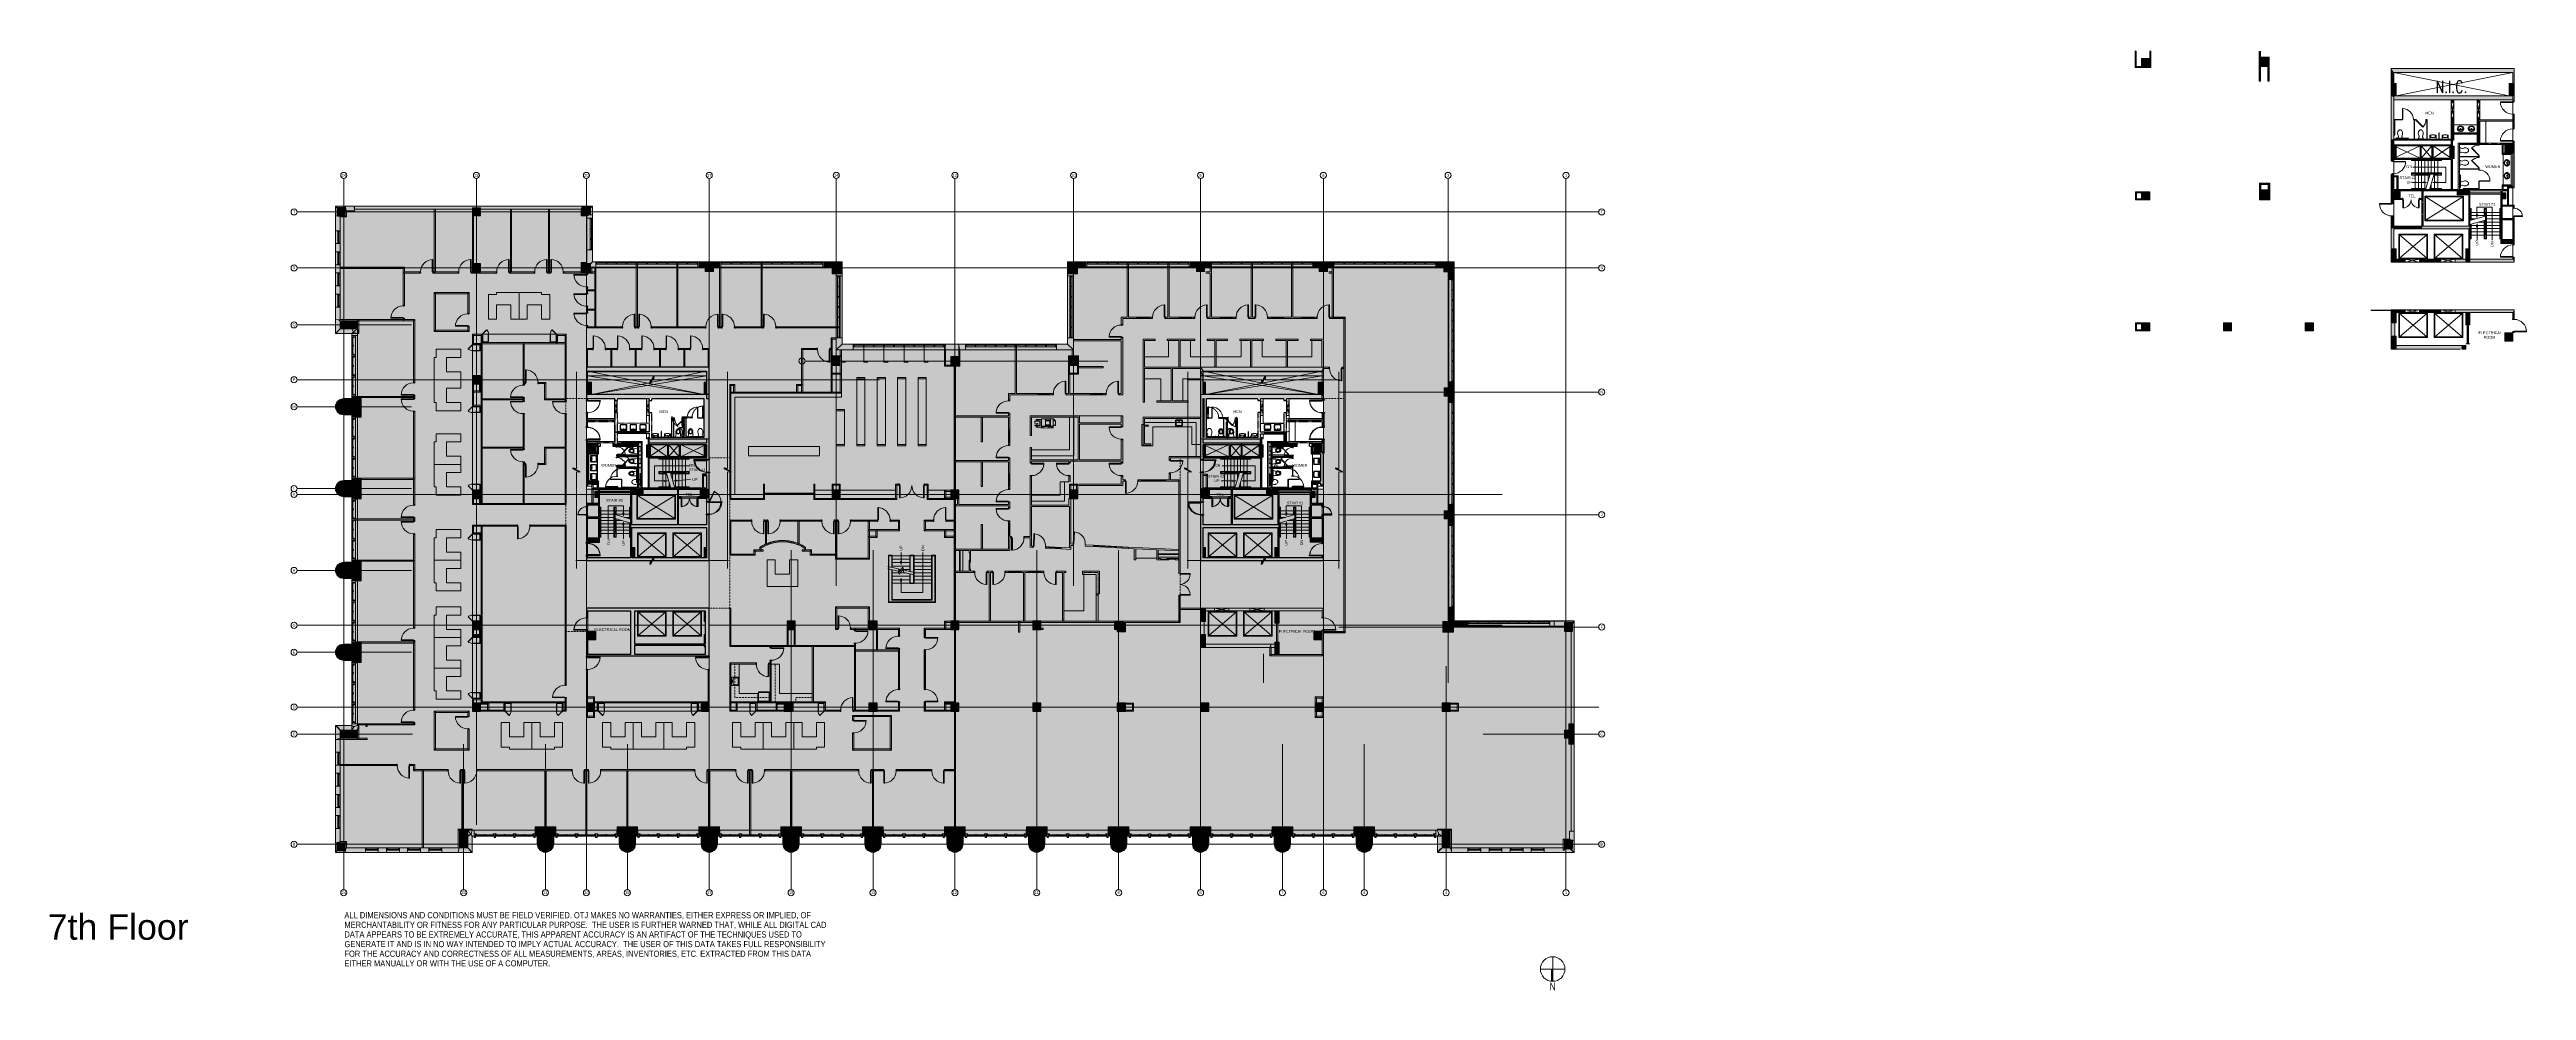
# Model space of a CAD drawing. Header units: inches. Extents: x -4451 to 2809, y -40 to 2719.
import ezdxf

# ---------------------------------------------------------------- set-up
doc = ezdxf.new("R2010")
doc.units = ezdxf.units.IN
doc.header["$MEASUREMENT"] = 0
for name, pattern in [('Demolished', [0.1875, 0.125, -0.0625]), ('IMPORT-CENTER2', [1.6875, 1.125, -0.1875, 0.1875, -0.1875]), ('IMPORT-CENTER2 _2_', [1.125, 0.75, -0.125, 0.125, -0.125]), ('IMPORT-FENCELINE2', [2.175, 0.375, -0.15, 0, -0.15, 1.5, 0]), ('IMPORT-HIDDEN2', [0.28125, 0.1875, -0.09375]), ('IMPORT-HIDDEN4', [0.140625, 0.09375, -0.046875]), ('IMPORT-HIDDEN4 _2_', [0.09375, 0.0625, -0.03125]), ('IMPORT-PHANTOM4', [0.9375, 0.46875, -0.09375, 0.09375, -0.09375, 0.09375, -0.09375]), ('IMPORT-X-PLAN-LEGAL PLACEMENTS INC$0$DASHED2', [0.5625, 0.375, -0.1875]), ('IMPORT-X-PLAN-LEGAL PLACEMENTS INC$0$HIDDEN2', [0.28125, 0.1875, -0.09375])]:
    doc.linetypes.add(name, pattern=pattern)
for name, color, linetype, lineweight in [('7th Floor_dwg', 8, 'Continuous', 9), ('A-Anno-Bldg', 7, 'Continuous', 9), ('A-ANNO-NOTE', 131, 'Continuous', 18), ('A-Area', 7, 'IMPORT-PHANTOM4', 9), ('A-Bldg-Patt', 7, 'Continuous', 9), ('A-DETL-GENF', 92, 'Continuous', 9), ('A-DETL-THIN', 151, 'Continuous', 9), ('A-DOOR', 31, 'Continuous', 18), ('A-Door-Bldg', 7, 'Continuous', 9), ('A-Door-Exst', 7, 'Continuous', 9), ('A-Flor-Appl', 7, 'Continuous', 9), ('A-Flor-Case-Exst', 7, 'Continuous', 9), ('A-Flor-Evtr', 7, 'Continuous', 9), ('A-Flor-Pfix', 7, 'Continuous', 9), ('A-Flor-Pfix-Exst', 7, 'Continuous', 9), ('A-Flor-Spcl', 7, 'Continuous', 9), ('A-Flor-Strs-Exst', 7, 'Continuous', 9), ('A-Flor-Tptn', 7, 'Continuous', 9), ('A-Glaz-Bldg', 7, 'Continuous', 9), ('A-Grid', 7, 'IMPORT-CENTER2', 9), ('A-Grid-Iden', 7, 'Continuous', 9), ('A-WALL', 113, 'Continuous', 18), ('A-Wall-Abov', 7, 'IMPORT-HIDDEN2', 9), ('A-Wall-Bldg', 7, 'Continuous', 9), ('A-Wall-Exst', 7, 'Continuous', 9), ('A-Wall-Open', 7, 'Continuous', 9), ('A-WALL-PATT', 111, 'Continuous', 18), ('core model_dwg', 8, 'Continuous', 9), ('I-FURN', 30, 'Continuous', 18), ('I-WALL', 2, 'Demolished', 9), ('P-SANR-FIXT', 6, 'Continuous', 18), ('Q-CASE', 31, 'Demolished', 9), ('S-COLS', 52, 'Continuous', 18), ('X-Anno-Exst', 7, 'Continuous', 9), ('X-PLAN-LEGAL PLACEMENTS INC$0$A_H2', 7, 'Continuous', 9), ('X-PLAN-LEGAL PLACEMENTS INC$0$DB-PTN', 7, 'IMPORT-X-PLAN-LEGAL PLACEMENTS INC$0$HIDDEN2', 9), ('X-PLAN-LEGAL PLACEMENTS INC$0$EB-BUILDING', 7, 'Continuous', 9), ('X-PLAN-LEGAL PLACEMENTS INC$0$EB-BUILDING-HATCH', 7, 'Continuous', 9), ('X-PLAN-LEGAL PLACEMENTS INC$0$EB-PTN', 7, 'Continuous', 9), ('X-PLAN-LEGAL PLACEMENTS INC$0$NB-EQUIP', 7, 'Continuous', 9), ('X-PLAN-LEGAL PLACEMENTS INC$0$NB-GLAZING', 7, 'Continuous', 9), ('X-PLAN-LEGAL PLACEMENTS INC$0$NB-MILL-ABOVE', 7, 'Continuous', 9), ('X-PLAN-LEGAL PLACEMENTS INC$0$NB-NIC', 7, 'Continuous', 9), ('X-PLAN-LEGAL PLACEMENTS INC$0$NB-PLUMB', 7, 'Continuous', 9)]:
    doc.layers.add(name, color=color, linetype=linetype, lineweight=lineweight)
doc.styles.add('Arial', font='arial.ttf', dxfattribs={"width": 0.8, "height": 8})
doc.styles.add('Arial Narrow', font='ARIALN.TTF', dxfattribs={"height": 22.702588})
doc.styles.add('Arial_1', font='arial.ttf', dxfattribs={"height": 74.928173})
doc.styles.add('Arial_2', font='arial.ttf', dxfattribs={"width": 0.8, "height": 18})
doc.styles.add('Arial_3', font='arial.ttf', dxfattribs={"height": 4})
doc.styles.add('Simplex', font='simplex_.ttf', dxfattribs={"width": 0.75, "height": 36})

# ---------------------------------------------------------------- blocks, each defined once
blk = doc.blocks.new('7th Floor_dwg_stair1-6970060-Level 07 DEMOLITION PLAN')
at = {"layer": 'A-Flor-Strs-Exst'}
for points in [[(-101, 111.2), (-102.5, 120.2), (-99.5, 120.2)], [(-102.5, 62.3), (-101, 71.3), (-99.5, 62.3)]]:
    blk.add_hatch(color=256, dxfattribs=at).paths.add_polyline_path(points, flags=0)
for p, q in [((-101, 111.2), (-101, 146)), ((-75.5, 136.5), (-126.5, 136.5)), ((-75.5, 126.5), (-126.5, 126.5)), ((-75.5, 116.5), (-126.5, 116.5)), ((-75.5, 106.5), (-126.5, 106.5)), ((-107.3, 86.5), (-126.5, 86.5)), ((-75.5, 76.5), (-126.5, 76.5)), ((-100.6, 96.5), (-108.2, 96.5)), ((-85.8, 86.5), (-103.4, 86.5)), ((-101, 111.2), (-102.5, 120.2)), ((-102.5, 120.2), (-99.5, 120.2)), ((-99.5, 120.2), (-101, 111.2)), ((-75.5, 96.5), (-93.5, 96.5)), ((-62.5, 136.5), (-11.5, 136.5)), ((-62.5, 126.5), (-11.5, 126.5)), ((-62.5, 116.5), (-11.5, 116.5)), ((-62.5, 106.5), (-11.5, 106.5)), ((-62.5, 96.5), (-11.5, 96.5)), ((-62.5, 86.5), (-11.5, 86.5)), ((-62.5, 76.5), (-11.5, 76.5)), ((-75.5, 66.5), (-126.5, 66.5)), ((-75.5, 56.5), (-126.5, 56.5)), ((-102.5, 62.3), (-101, 71.3)), ((-99.5, 62.3), (-102.5, 62.3)), ((-101, 71.3), (-99.5, 62.3)), ((-62.5, 66.5), (-11.5, 66.5)), ((-62.5, 56.5), (-11.5, 56.5))]:
    blk.add_line(p, q, dxfattribs=at)
at = {"layer": 'A-Flor-Strs-Exst', "flags": 128}
for points in [[(-101, 71.3), (-101, 29.3), (-36.6, 29.3), (-36.6, 146)], [(-126.5, 101.9), (-126.5, 138), (-138, 138), (-138, 0), (0, 0), (0, 138), (-11.5, 138), (-11.5, 8.5), (-126.5, 8.5), (-126.5, 95.4)], [(-128, 102.3), (-128, 136.5), (-136.5, 136.5), (-136.5, 1.5), (-1.5, 1.5), (-1.5, 136.5), (-10, 136.5), (-10, 7), (-128, 7), (-128, 95.8)], [(-75.5, 84.2), (-75.5, 55), (-62.5, 55), (-62.5, 138), (-75.5, 138), (-75.5, 90.7)], [(-74, 83.9), (-74, 56.5), (-64, 56.5), (-64, 136.5), (-74, 136.5), (-74, 90.4)]]:
    blk.add_lwpolyline(points, dxfattribs=at)
at = {"layer": 'X-Anno-Exst', "flags": 128}
for points in [[(-139.9, 104.9), (-108.6, 98), (-106.4, 89.3), (-95.2, 103.2), (-93, 94.6), (-61.7, 87.7)], [(-139.9, 98.4), (-108.6, 91.5), (-106.4, 82.8), (-95.2, 96.8), (-93, 88.1), (-61.7, 81.2)]]:
    blk.add_lwpolyline(points, dxfattribs=at)
at = {"layer": 'A-Flor-Strs-Exst', "char_height": 8, "attachment_point": 1, "rotation": 90, "line_spacing_factor": 0.941778, "style": 'Arial'}
for s, insert, width in [('UP', (-105.1, 151.2), 14.691), ('DN', (-40.7, 151.2), 15.278)]:
    blk.add_mtext(s, dxfattribs=dict(at, insert=insert, width=width))
blk = doc.blocks.new('7th Floor_dwg_locker-6970061-Level 07 DEMOLITION PLAN')
at = {"layer": 'A-Flor-Case-Exst', "flags": 128}
for points in [[(12.7, 32), (0, 19.3), (0.4, 18.9), (13.1, 31.7)], [(18, 19.8), (18, -4), (0, -4), (0, 19.3), (1, 19.3), (1, -3)], [(18, 19.3), (17, 19.3), (17, -3), (1, -3)]]:
    blk.add_lwpolyline(points, dxfattribs=at)
at = {"layer": 'A-Flor-Case-Exst'}
blk.add_arc((0, 19.3), 18, 360, 45, dxfattribs=at)
blk = doc.blocks.new('7th Floor_dwg_locker-6970062-Level 07 DEMOLITION PLAN')
at = {"layer": 'A-Flor-Case-Exst', "flags": 128}
for points in [[(12.7, 32), (0, 19.3), (0.4, 18.9), (13.1, 31.7)], [(18, 19.8), (18, -4), (0, -4), (0, 19.3), (1, 19.3), (1, -3)], [(18, 19.3), (17, 19.3), (17, -3), (1, -3)]]:
    blk.add_lwpolyline(points, dxfattribs=at)
at = {"layer": 'A-Flor-Case-Exst'}
blk.add_arc((0, 19.3), 18, 360, 45, dxfattribs=at)
blk = doc.blocks.new('7th Floor_dwg_locker-V1-Level 07 DEMOLITION PLAN')
at = {"layer": 'A-Flor-Case-Exst', "flags": 128}
for points in [[(12.7, 32), (0, 19.3), (0.4, 18.9), (13.1, 31.7)], [(18, 19.8), (18, -4), (0, -4)], [(0, 19.3), (1, 19.3), (1, -3)], [(18, 19.3), (17, 19.3), (17, -3), (1, -3)]]:
    blk.add_lwpolyline(points, dxfattribs=at)
at = {"layer": 'A-Flor-Case-Exst'}
blk.add_arc((0, 19.3), 18, 360, 45, dxfattribs=at)
blk = doc.blocks.new('7th Floor_dwg_X-PLAN-LEGAL PLACEMENTS INC$0$I_PLUMB_WC_FLUSH - WALL_P-6970063-Level 07 DEMOLITION PLAN')
at = {"layer": 'X-PLAN-LEGAL PLACEMENTS INC$0$EB-BUILDING', "flags": 128}
blk.add_lwpolyline([(13.3, 6.8), (8.2, 5), (6.6, 5), (3.5, 7), (1, 7), (1, -7), (3.5, -7), (6.6, -5), (8.2, -5), (13.3, -6.8)], dxfattribs=at)
at = {"layer": 'X-PLAN-LEGAL PLACEMENTS INC$0$EB-BUILDING'}
for centre, radius, start, end in [((16.7, -3.1), 10.5, 90, 108.83538), ((17.2, -0.6), 8.05, 71.16462, 93.77544), ((16.2, -6.5), 14, 57.64617, 74.75526), ((17.2, -4), 11.3, 36.06108, 55.36406), ((21.1, 0), 5.93, 0, 26.70119), ((21.1, 0), 5.93, 333.29881, 360), ((16.7, 3.1), 10.5, 251.16462, 270), ((16.7, 3.1), 10.5, 270, 288.83538), ((16.7, 5.9), 13.2, 284.96262, 301.78382), ((17.2, 4), 11.3, 304.63594, 323.93892)]:
    blk.add_arc(centre, radius, start, end, dxfattribs=at)
blk = doc.blocks.new('7th Floor_dwg_X-PLAN-LEGAL PLACEMENTS INC$0$I_PLUMB_GRAB_36IN _ PLATE_P-6970064-Level 07 DEMOLITION PLAN')
at = {"layer": 'X-PLAN-LEGAL PLACEMENTS INC$0$EB-BUILDING'}
for p, q in [((0.75, 18.75), (0.75, 17.25)), ((1.5, 16.75), (1.5, -16.75)), ((3, -16.75), (3, 16.75)), ((0.75, -17.25), (0.75, -18.75))]:
    blk.add_line(p, q, dxfattribs=at)
at = {"layer": 'X-PLAN-LEGAL PLACEMENTS INC$0$EB-BUILDING', "flags": 128}
for points in [[(1, 18.75), (0.75, 18.75), (0.75, 19.25), (0.5, 19.5), (0, 19.5), (0, 16.5), (0.5, 16.5), (0.75, 16.75), (0.75, 17.25), (1, 17.25)], [(1, -17.25), (0.75, -17.25), (0.75, -16.75), (0.5, -16.5), (0, -16.5), (0, -19.5), (0.5, -19.5), (0.75, -19.25), (0.75, -18.75), (1, -18.75)]]:
    blk.add_lwpolyline(points, dxfattribs=at)
at = {"layer": 'X-PLAN-LEGAL PLACEMENTS INC$0$EB-BUILDING'}
for centre, radius, start, end in [((1, 16.75), 2, 0, 90), ((1, 16.75), 0.5, 0, 90), ((1, -16.75), 2, 270, 0), ((1, -16.75), 0.5, 270, 360)]:
    blk.add_arc(centre, radius, start, end, dxfattribs=at)
blk = doc.blocks.new('7th Floor_dwg_X-PLAN-LEGAL PLACEMENTS INC$0$I_PLUMB_GRAB_42IN _ PLATE_P-6970065-Level 07 DEMOLITION PLAN')
at = {"layer": 'X-PLAN-LEGAL PLACEMENTS INC$0$EB-BUILDING'}
for p, q in [((0.75, 21.75), (0.75, 20.25)), ((1.5, 19.75), (1.5, -19.75)), ((3, -19.75), (3, 19.75)), ((0.75, -20.25), (0.75, -21.75))]:
    blk.add_line(p, q, dxfattribs=at)
at = {"layer": 'X-PLAN-LEGAL PLACEMENTS INC$0$EB-BUILDING', "flags": 128}
for points in [[(1, 21.75), (0.75, 21.75), (0.75, 22.25), (0.5, 22.5), (0, 22.5), (0, 19.5), (0.5, 19.5), (0.75, 19.75), (0.75, 20.25), (1, 20.25)], [(1, -20.25), (0.75, -20.25), (0.75, -19.75), (0.5, -19.5), (0, -19.5), (0, -22.5), (0.5, -22.5), (0.75, -22.25), (0.75, -21.75), (1, -21.75)]]:
    blk.add_lwpolyline(points, dxfattribs=at)
at = {"layer": 'X-PLAN-LEGAL PLACEMENTS INC$0$EB-BUILDING'}
for centre, radius, start, end in [((1, 19.75), 2, 360, 90), ((1, 19.75), 0.5, 0, 90), ((1, -19.75), 0.5, 270, 0), ((1, -19.75), 2, 270, 0)]:
    blk.add_arc(centre, radius, start, end, dxfattribs=at)
blk = doc.blocks.new('7th Floor_dwg_X-PLAN-LEGAL PLACEMENTS INC$0$I_PLUMB_WC_FLUSH - WALL_P-6970066-Level 07 DEMOLITION PLAN')
at = {"layer": 'X-PLAN-LEGAL PLACEMENTS INC$0$EB-BUILDING', "flags": 128}
blk.add_lwpolyline([(13.3, 6.8), (8.2, 5), (6.6, 5), (3.5, 7), (1, 7), (1, -7), (3.5, -7), (6.6, -5), (8.2, -5), (13.3, -6.8)], dxfattribs=at)
at = {"layer": 'X-PLAN-LEGAL PLACEMENTS INC$0$EB-BUILDING'}
for centre, radius, start, end in [((16.7, -3.1), 10.5, 90, 108.83538), ((17.2, -0.6), 8.05, 71.16462, 93.77544), ((16.2, -6.5), 14, 57.64617, 74.75526), ((17.2, -4), 11.3, 36.06108, 55.36406), ((21.1, 0), 5.93, 0, 26.70119), ((21.1, 0), 5.93, 333.29881, 360), ((16.7, 3.1), 10.5, 251.16462, 270), ((16.7, 3.1), 10.5, 270, 288.83538), ((16.7, 5.9), 13.2, 284.96262, 301.78382), ((17.2, 4), 11.3, 304.63594, 323.93892)]:
    blk.add_arc(centre, radius, start, end, dxfattribs=at)
blk = doc.blocks.new('7th Floor_dwg_X-PLAN-LEGAL PLACEMENTS INC$0$I_PLUMB_GRAB_36IN _ PLATE_P-6970067-Level 07 DEMOLITION PLAN')
at = {"layer": 'X-PLAN-LEGAL PLACEMENTS INC$0$EB-BUILDING'}
for p, q in [((0.75, 18.75), (0.75, 17.25)), ((1.5, 16.75), (1.5, -16.75)), ((3, -16.75), (3, 16.75)), ((0.75, -17.25), (0.75, -18.75))]:
    blk.add_line(p, q, dxfattribs=at)
at = {"layer": 'X-PLAN-LEGAL PLACEMENTS INC$0$EB-BUILDING', "flags": 128}
for points in [[(1, 18.75), (0.75, 18.75), (0.75, 19.25), (0.5, 19.5), (0, 19.5), (0, 16.5), (0.5, 16.5), (0.75, 16.75), (0.75, 17.25), (1, 17.25)], [(1, -17.25), (0.75, -17.25), (0.75, -16.75), (0.5, -16.5), (0, -16.5), (0, -19.5), (0.5, -19.5), (0.75, -19.25), (0.75, -18.75), (1, -18.75)]]:
    blk.add_lwpolyline(points, dxfattribs=at)
at = {"layer": 'X-PLAN-LEGAL PLACEMENTS INC$0$EB-BUILDING'}
for centre, radius, start, end in [((1, 16.75), 2, 0, 90), ((1, 16.75), 0.5, 0, 90), ((1, -16.75), 2, 270, 0), ((1, -16.75), 0.5, 270, 360)]:
    blk.add_arc(centre, radius, start, end, dxfattribs=at)
blk = doc.blocks.new('7th Floor_dwg_X-PLAN-LEGAL PLACEMENTS INC$0$I_PLUMB_GRAB_42IN _ PLATE_P-6970068-Level 07 DEMOLITION PLAN')
at = {"layer": 'X-PLAN-LEGAL PLACEMENTS INC$0$EB-BUILDING'}
for p, q in [((0.75, 21.75), (0.75, 20.25)), ((1.5, 19.75), (1.5, -19.75)), ((3, -19.75), (3, 19.75)), ((0.75, -20.25), (0.75, -21.75))]:
    blk.add_line(p, q, dxfattribs=at)
at = {"layer": 'X-PLAN-LEGAL PLACEMENTS INC$0$EB-BUILDING', "flags": 128}
for points in [[(1, 21.75), (0.75, 21.75), (0.75, 22.25), (0.5, 22.5), (0, 22.5), (0, 19.5), (0.5, 19.5), (0.75, 19.75), (0.75, 20.25), (1, 20.25)], [(1, -20.25), (0.75, -20.25), (0.75, -19.75), (0.5, -19.5), (0, -19.5), (0, -22.5), (0.5, -22.5), (0.75, -22.25), (0.75, -21.75), (1, -21.75)]]:
    blk.add_lwpolyline(points, dxfattribs=at)
at = {"layer": 'X-PLAN-LEGAL PLACEMENTS INC$0$EB-BUILDING'}
for centre, radius, start, end in [((1, 19.75), 2, 360, 90), ((1, 19.75), 0.5, 0, 90), ((1, -19.75), 0.5, 270, 0), ((1, -19.75), 2, 270, 0)]:
    blk.add_arc(centre, radius, start, end, dxfattribs=at)
blk = doc.blocks.new('7th Floor_dwg_X-PLAN-LEGAL PLACEMENTS INC$0$PLAN-COPIER-60X27-6970069-Level 07 DEMOLITION PLAN')
at = {"layer": 'X-PLAN-LEGAL PLACEMENTS INC$0$NB-EQUIP'}
for p, q in [((-12.1, 11.5), (22.9, 11.5)), ((-12.1, 11), (22.9, 11)), ((-4.6, 11.5), (-4.6, 15.7)), ((0, -11), (0, 11)), ((9.9, 11.5), (9.9, 15.9)), ((10.4, 11.5), (10.4, 15.9)), ((14.4, -11), (14.4, 11)), ((18.4, 11.5), (18.4, 15.4)), ((22.9, 8), (29.9, 8)), ((12.9, -5.3), (0, -5.3)), ((22.9, -5), (29.9, -5))]:
    blk.add_line(p, q, dxfattribs=at)
at = {"layer": 'X-PLAN-LEGAL PLACEMENTS INC$0$NB-EQUIP', "flags": 128}
for points in [[(-16.9, -4.5), (-30.9, -4.5), (-30.9, 1.5), (-21.9, 2.3), (-21.9, 4.3), (-30.9, 7.2), (-30.9, 9), (-16.9, 9)], [(-21.9, -5), (-16.9, -5), (-16.9, 9.5), (-21.9, 9.5), (-21.9, 13.5), (-12.9, 15), (-12.9, -9), (-21.9, -9), (-26.9, -9), (-26.9, -5), (-21.9, -5), (-21.9, -9)], [(-21.9, 9.5), (-26.9, 9.5), (-26.9, 13.5), (-21.9, 13.5)], [(-12.1, 15), (-12.1, -11), (22.9, -11), (22.9, 15)], [(0, 6.6), (12.9, 6.6), (12.9, 8.1), (0, 8.1)], [(0, -6.8), (12.9, -6.8), (12.9, -5.3), (12.9, 6.6)], [(22.9, -10), (26.9, -10), (26.9, -6), (29.9, -6), (29.9, 9), (22.9, 9)]]:
    blk.add_lwpolyline(points, dxfattribs=at)
at = {"layer": 'X-PLAN-LEGAL PLACEMENTS INC$0$NB-EQUIP'}
blk.add_arc((5.4, -137.6), 153.6, 83.45902, 96.54098, dxfattribs=at)
blk = doc.blocks.new('7th Floor_dwg_24_SQ_COLUMN-6970070-Level 07 DEMOLITION PLAN')
at = {"layer": 'A-Bldg-Patt'}
blk.add_hatch(color=256, dxfattribs=at).paths.add_polyline_path([(12, 12), (-12, 12), (-12, -12), (12, -12)], flags=0)
at = {"layer": 'A-Wall-Bldg', "flags": 128}
blk.add_lwpolyline([(-12, -12), (12, -12), (12, 12), (-12, 12)], close=True, dxfattribs=at)
blk = doc.blocks.new('7th Floor_dwg_24_SQ_COLUMN-6970071-Level 07 DEMOLITION PLAN')
at = {"layer": 'A-Bldg-Patt'}
blk.add_hatch(color=256, dxfattribs=at).paths.add_polyline_path([(-12, -12), (-12, 12), (12, 12), (12, -12)], flags=0)
at = {"layer": 'A-Wall-Bldg', "flags": 128}
blk.add_lwpolyline([(-12, -12), (12, -12), (12, 12), (-12, 12)], close=True, dxfattribs=at)
blk = doc.blocks.new('7th Floor_dwg_24_SQ_COLUMN-V2-Level 07 DEMOLITION PLAN')
at = {"layer": 'A-Bldg-Patt'}
blk.add_hatch(color=256, dxfattribs=at).paths.add_polyline_path([(-12, 12), (-11.8125, 12), (-11.8125, -12), (-12, -12)], flags=0)
at = {"layer": 'A-Wall-Bldg'}
blk.add_line((-12, -12), (-11.8125, -12), dxfattribs=at)
at = {"layer": 'A-Wall-Bldg', "flags": 128}
blk.add_lwpolyline([(-11.8125, 12), (-12, 12), (-12, -12)], dxfattribs=at)
blk = doc.blocks.new('7th Floor_dwg_Stall _Accessible_-6970072-Level 07 DEMOLITION PLAN')
at = {"layer": 'A-Flor-Pfix', "flags": 128}
blk.add_lwpolyline([(13.3, 24.8), (8.2, 23), (6.6, 23), (3.5, 25), (1, 25), (1, 11), (3.5, 11), (6.6, 13), (8.2, 13), (13.3, 11.2)], dxfattribs=at)
at = {"layer": 'A-Flor-Pfix'}
for centre, radius, start, end in [((16.7, 14.9), 10.5, 90, 108.83538), ((16.7, 21.1), 10.5, 251.16462, 270), ((17.2, 17.4), 8.05, 71.16462, 93.77544), ((16.7, 21.1), 10.5, 270, 288.83538), ((16.2, 11.5), 14, 57.64617, 74.75526), ((16.7, 23.9), 13.2, 284.96262, 301.78382), ((17.2, 14), 11.3, 36.06108, 55.36406), ((17.2, 22), 11.3, 304.63594, 323.93892), ((21.1, 18), 5.93, 0, 26.70119), ((21.1, 18), 5.93, 333.29881, 360)]:
    blk.add_arc(centre, radius, start, end, dxfattribs=at)
at = {"layer": 'A-Flor-Spcl'}
for p, q in [((0.7, 42.7), (0.7, 41.2)), ((1.5, 40.5), (1.5, 29.8)), ((1.5, 28.4), (1.5, 9.8)), ((3, 36.8), (3, 40.7)), ((3, 9.8), (3, 35.6)), ((11.2, 0.7), (12.8, 0.7)), ((13.2, 1.5), (52.7, 1.5)), ((53.2, 0.7), (54.8, 0.7))]:
    blk.add_line(p, q, dxfattribs=at)
at = {"layer": 'A-Flor-Spcl', "flags": 128}
for points in [[(0.9, 42.7), (0.7, 42.7), (0.7, 43.2), (0.5, 43.5), (0.2, 43.5)], [(0.2, 40.5), (0.5, 40.5), (0.7, 40.7), (0.7, 41.2), (1, 41.2)], [(11.2, 1), (11.2, 0.7), (10.8, 0.7), (10.5, 0.5), (10.5, 0)], [(13.5, 0), (13.5, 0.5), (13.2, 0.7), (12.8, 0.7), (12.8, 1)], [(53.2, 1), (53.2, 0.7), (52.7, 0.7), (52.5, 0.5), (52.5, 0)], [(55.5, 0), (55.5, 0.5), (55.3, 0.7), (54.8, 0.7), (54.8, 1)]]:
    blk.add_lwpolyline(points, dxfattribs=at)
at = {"layer": 'A-Flor-Spcl'}
for centre, radius, start, end in [((1, 40.7), 0.5, 48.184, 90), ((1, 40.7), 2, 68.43413, 76.82008), ((1, 40.7), 2, 360, 1.27524), ((13.2, 1), 2, 157.4044, 180), ((13.2, 1), 0.5, 90, 180), ((52.7, 1), 0.5, 0, 90), ((52.7, 1), 2, 0, 22.5956)]:
    blk.add_arc(centre, radius, start, end, dxfattribs=at)
at = {"layer": 'A-Flor-Tptn'}
for p, q in [((1.7, 60.5), (0.2, 60.5)), ((0.2, 59.5), (0.3, 59.5)), ((56.5, 60.5), (3, 60.5)), ((3.7, 59.5), (56.5, 59.5)), ((56.5, 1.8), (56.5, 0)), ((57.5, 0), (57.5, 1.8))]:
    blk.add_line(p, q, dxfattribs=at)
at = {"layer": 'A-Flor-Tptn', "flags": 128}
blk.add_lwpolyline([(57.5, 13.1), (57.5, 25), (56.5, 25), (56.5, 13.1)], dxfattribs=at)
blk.add_lwpolyline([(57.5, 25), (57.5, 26), (89.5, 26), (89.5, 25)], close=True, dxfattribs=at)
at = {"layer": 'A-Flor-Tptn'}
blk.add_arc((57.5, 25), 32, 360, 90, dxfattribs=at)
blk = doc.blocks.new('7th Floor_dwg_Stall-6970073-Level 07 DEMOLITION PLAN')
at = {"layer": 'A-Flor-Pfix', "flags": 128}
blk.add_lwpolyline([(1, 13.8), (1, 11), (3.5, 11), (6.6, 13), (8.2, 13), (13.3, 11.2)], dxfattribs=at)
at = {"layer": 'A-Flor-Pfix'}
for centre, radius, start, end in [((16.7, 21.1), 10.5, 251.16462, 270), ((16.7, 21.1), 10.5, 270, 288.83538), ((16.7, 23.9), 13.2, 284.96262, 301.78382), ((17.2, 22), 11.3, 304.63594, 323.93892), ((17.2, 14), 11.3, 36.06108, 36.35006), ((21.1, 18), 5.93, 0, 26.70119), ((21.1, 18), 5.93, 333.29881, 360)]:
    blk.add_arc(centre, radius, start, end, dxfattribs=at)
at = {"layer": 'A-Flor-Tptn'}
for p, q in [((32.2, 36.5), (0.2, 36.5)), ((0.2, 35.5), (32.2, 35.5)), ((50.2, 9.3), (56.5, 3)), ((56.5, 4.4), (51.7, 9.3))]:
    blk.add_line(p, q, dxfattribs=at)
at = {"layer": 'A-Flor-Tptn', "flags": 128}
for points in [[(50.7, 10.3), (36, 24.9), (35.3, 24.2), (49.2, 10.3)], [(56.2, 35.5), (56.5, 35.5), (56.5, 33), (57.5, 33), (57.5, 36.5), (56.2, 36.5)]]:
    blk.add_lwpolyline(points, dxfattribs=at)
at = {"layer": 'A-Flor-Tptn'}
blk.add_arc((56.5, 3), 30, 90, 135, dxfattribs=at)
blk = doc.blocks.new('7th Floor_dwg_Stall _Accessible_-6970074-Level 07 DEMOLITION PLAN')
at = {"layer": 'A-Flor-Pfix'}
for p, q in [((11.6, 24.3), (10.1, 23.7)), ((10.1, 12.3), (13.3, 11.2)), ((13.3, 24.8), (12.9, 24.7))]:
    blk.add_line(p, q, dxfattribs=at)
at = {"layer": 'A-Flor-Pfix', "flags": 128}
blk.add_lwpolyline([(6.6, 23), (3.5, 25), (1, 25), (1, 11), (3.5, 11), (6.6, 13)], dxfattribs=at)
at = {"layer": 'A-Flor-Pfix'}
for centre, radius, start, end in [((16.7, 14.9), 10.5, 90, 108.83538), ((16.7, 21.1), 10.5, 251.16462, 270), ((17.2, 17.4), 8.05, 71.16462, 93.77544), ((16.7, 21.1), 10.5, 270, 288.83538), ((16.2, 11.5), 14, 57.64617, 74.75526), ((16.7, 23.9), 13.2, 284.96262, 301.78382), ((17.2, 14), 11.3, 36.06108, 55.36406), ((17.2, 22), 11.3, 304.63594, 323.93892), ((21.1, 18), 5.93, 0, 26.70119), ((21.1, 18), 5.93, 333.29881, 360)]:
    blk.add_arc(centre, radius, start, end, dxfattribs=at)
at = {"layer": 'A-Flor-Spcl'}
for p, q in [((0.7, 6.8), (0.7, 5.2)), ((0.7, 42.8), (0.7, 41.2)), ((1.5, 40.8), (1.5, 7.2)), ((3, 7.2), (3, 40.8)), ((11.2, 0.7), (12.7, 0.7)), ((52.7, 3), (13.2, 3)), ((13.2, 1.5), (52.7, 1.5)), ((53.2, 0.7), (54.7, 0.7))]:
    blk.add_line(p, q, dxfattribs=at)
at = {"layer": 'A-Flor-Spcl', "flags": 128}
for points in [[(1, 42.8), (0.7, 42.8), (0.7, 43.3), (0.5, 43.5), (0, 43.5), (0, 40.5), (0.5, 40.5), (0.7, 40.8), (0.7, 41.2), (1, 41.2)], [(1, 6.8), (0.7, 6.8), (0.7, 7.2), (0.5, 7.5), (0, 7.5), (0, 4.5), (0.5, 4.5), (0.7, 4.8), (0.7, 5.2), (1, 5.2)], [(11.2, 1), (11.2, 0.7), (10.7, 0.7), (10.5, 0.5), (10.5, 0)], [(13.5, 0), (13.5, 0.5), (13.2, 0.7), (12.7, 0.7), (12.7, 1)], [(53.2, 1), (53.2, 0.7), (52.7, 0.7), (52.5, 0.5), (52.5, 0)], [(55.5, 0), (55.5, 0.5), (55.2, 0.7), (54.7, 0.7), (54.7, 1)]]:
    blk.add_lwpolyline(points, dxfattribs=at)
at = {"layer": 'A-Flor-Spcl'}
for centre, radius, start, end in [((1, 40.8), 2, 360, 90), ((1, 40.8), 0.5, 0, 90), ((1, 7.2), 2, 270, 0), ((1, 7.2), 0.5, 270, 360), ((13.2, 1), 2, 90, 180), ((13.2, 1), 0.5, 90, 180), ((52.7, 1), 2, 0, 90), ((52.7, 1), 0.5, 0, 90)]:
    blk.add_arc(centre, radius, start, end, dxfattribs=at)
at = {"layer": 'A-Flor-Tptn'}
for p, q in [((6.6, 60.5), (0, 60.5)), ((10.1, 59.5), (12.1, 59.5)), ((13.4, 59.5), (54.1, 59.5))]:
    blk.add_line(p, q, dxfattribs=at)
at = {"layer": 'A-Flor-Tptn', "flags": 128}
for points in [[(0, 60.5), (0, 59.5), (6.6, 59.5)], [(55.4, 59.5), (56.5, 59.5), (56.5, 57), (57.5, 57), (57.5, 60.3)], [(57.5, 0), (57.5, 25), (56.5, 25), (56.5, 0)]]:
    blk.add_lwpolyline(points, dxfattribs=at)
blk.add_lwpolyline([(57.5, 25), (57.5, 26), (89.5, 26), (89.5, 25)], close=True, dxfattribs=at)
at = {"layer": 'A-Flor-Tptn'}
for start, end in [(67.74745, 90), (360, 65.76346)]:
    blk.add_arc((57.5, 25), 32, start, end, dxfattribs=at)
blk = doc.blocks.new('7th Floor_dwg_Stall-6970075-Level 07 DEMOLITION PLAN')
at = {"layer": 'A-Flor-Pfix'}
for p, q in [((10.2, 23.7), (10.1, 23.7)), ((10.1, 12.3), (10.2, 12.3))]:
    blk.add_line(p, q, dxfattribs=at)
at = {"layer": 'A-Flor-Pfix', "flags": 128}
blk.add_lwpolyline([(6.6, 23), (3.5, 25), (1, 25), (1, 11), (3.5, 11), (6.6, 13)], dxfattribs=at)
at = {"layer": 'A-Flor-Pfix'}
for centre, radius, start, end in [((16.7, 14.9), 10.5, 90, 106.50379), ((16.7, 21.1), 10.5, 265.04035, 270), ((17.2, 17.4), 8.05, 71.16462, 93.77544), ((16.7, 21.1), 10.5, 270, 288.83538), ((16.2, 11.5), 14, 63.10202, 74.75526), ((16.7, 23.9), 13.2, 284.96262, 285.41579)]:
    blk.add_arc(centre, radius, start, end, dxfattribs=at)
at = {"layer": 'A-Flor-Tptn'}
for p, q in [((6.6, 36.5), (0, 36.5)), ((10.1, 35.5), (45.3, 35.5)), ((56.2, 3.3), (56.5, 3)), ((56.5, 3), (56.8, 3.3))]:
    blk.add_line(p, q, dxfattribs=at)
at = {"layer": 'A-Flor-Tptn', "flags": 128}
for points in [[(0, 36.5), (0, 35.5), (6.6, 35.5)], [(57.5, 35.9), (57.5, 36.5), (10.1, 36.5)], [(56.3, 4.6), (36, 24.9), (35.3, 24.2), (54.9, 4.6)], [(56.5, 34.5), (56.5, 33), (57.5, 33), (57.5, 34.5)], [(57.5, 0.8), (57.5, 3), (56.5, 3), (56.5, 0.8)]]:
    blk.add_lwpolyline(points, dxfattribs=at)
at = {"layer": 'A-Flor-Tptn'}
for start, end in [(113.43505, 135), (90, 107.84077)]:
    blk.add_arc((56.5, 3), 30, start, end, dxfattribs=at)
blk = doc.blocks.new('7th Floor_dwg_Stall-V3-Level 07 DEMOLITION PLAN')
at = {"layer": 'A-Flor-Pfix'}
for p, q in [((13.3, 24.8), (10.1, 23.7)), ((10.1, 12.3), (10.2, 12.3))]:
    blk.add_line(p, q, dxfattribs=at)
at = {"layer": 'A-Flor-Pfix', "flags": 128}
blk.add_lwpolyline([(6.6, 23), (3.5, 25), (1, 25), (1, 11), (3.5, 11), (6.6, 13)], dxfattribs=at)
at = {"layer": 'A-Flor-Pfix'}
for centre, radius, start, end in [((16.7, 14.9), 10.5, 90, 108.83538), ((17.2, 17.4), 8.05, 75.79128, 93.77544), ((16.2, 11.5), 14, 57.64617, 73.68725), ((17.2, 14), 11.3, 39.62284, 55.36406)]:
    blk.add_arc(centre, radius, start, end, dxfattribs=at)
at = {"layer": 'A-Flor-Tptn'}
for p, q in [((44.4, 36.5), (0, 36.5)), ((39.9, 19.6), (56.5, 3))]:
    blk.add_line(p, q, dxfattribs=at)
at = {"layer": 'A-Flor-Tptn', "flags": 128}
for points in [[(0, 36.5), (0, 35.5), (44.4, 35.5)], [(41.1, 19.8), (36, 24.9), (35.3, 24.2), (39.2, 20.3)], [(56.5, 3), (57.2, 3.7), (41.8, 19.1)], [(57.5, 33.5), (57.5, 36.5), (52.4, 36.5)], [(52.4, 35.5), (56.5, 35.5), (56.5, 33.5)]]:
    blk.add_lwpolyline(points, dxfattribs=at)
blk.add_lwpolyline([(56.5, 0), (57.5, 0), (57.5, 3), (56.5, 3)], close=True, dxfattribs=at)
at = {"layer": 'A-Flor-Tptn'}
blk.add_arc((56.5, 3), 30, 131.27001, 135, dxfattribs=at)
blk = doc.blocks.new('7th Floor_dwg_24_SQ_COLUMN-V4-Level 07 DEMOLITION PLAN')
at = {"layer": 'A-Bldg-Patt'}
blk.add_hatch(color=256, dxfattribs=at).paths.add_polyline_path([(12, -11.5), (-6.5, -11.5), (-6.5, -12), (12, -12)], flags=0)
at = {"layer": 'A-Wall-Bldg'}
blk.add_line((12, -12), (12, -11.5), dxfattribs=at)
blk = doc.blocks.new('7th Floor_dwg_Stall _Accessible_-V5-Level 07 DEMOLITION PLAN')
at = {"layer": 'A-Flor-Pfix', "flags": 128}
for points in [[(1, 24.8), (1, 11), (3.5, 11), (6.6, 13), (8.2, 13), (13.3, 11.2)], [(13.3, 24.8), (8.2, 23), (6.6, 23), (3.5, 25), (1.7, 25)]]:
    blk.add_lwpolyline(points, dxfattribs=at)
at = {"layer": 'A-Flor-Pfix'}
for centre, radius, start, end in [((16.7, 14.9), 10.5, 90, 108.83538), ((16.7, 21.1), 10.5, 251.16462, 270), ((17.2, 17.4), 8.05, 71.16462, 93.77544), ((16.7, 21.1), 10.5, 270, 288.83538), ((16.2, 11.5), 14, 57.64617, 74.75526), ((16.7, 23.9), 13.2, 284.96262, 301.78382), ((17.2, 14), 11.3, 36.06108, 55.36406), ((17.2, 22), 11.3, 304.63594, 323.93892), ((21.1, 18), 5.93, 0, 26.70119), ((21.1, 18), 5.93, 333.29881, 360)]:
    blk.add_arc(centre, radius, start, end, dxfattribs=at)
at = {"layer": 'A-Flor-Spcl'}
for p, q in [((0.1, 43.5), (0, 43.5)), ((0, 40.5), (0.1, 40.5)), ((1.5, 38.5), (1.5, 35.8)), ((1.5, 33.8), (1.5, 26.8)), ((1.5, 24.9), (1.5, 8)), ((3, 8), (3, 39))]:
    blk.add_line(p, q, dxfattribs=at)
at = {"layer": 'A-Flor-Tptn'}
for p, q in [((0, 59.5), (1.5, 59.5)), ((1.1, 60.5), (0.5, 60.5)), ((57.5, 8), (57.5, 9.9))]:
    blk.add_line(p, q, dxfattribs=at)
at = {"layer": 'A-Flor-Tptn', "flags": 128}
for points in [[(2.8, 59.5), (56.5, 59.5), (56.5, 57), (57.5, 57), (57.5, 60.5), (2.6, 60.5)], [(57.5, 10.4), (57.5, 25), (56.5, 25), (56.5, 8)]]:
    blk.add_lwpolyline(points, dxfattribs=at)
blk.add_lwpolyline([(57.5, 25), (57.5, 26), (89.5, 26), (89.5, 25)], close=True, dxfattribs=at)
at = {"layer": 'A-Flor-Tptn'}
for start, end in [(87.30695, 90), (360, 85.51133)]:
    blk.add_arc((57.5, 25), 32, start, end, dxfattribs=at)
blk = doc.blocks.new('7th Floor_dwg_Stall-V6-Level 07 DEMOLITION PLAN')
at = {"layer": 'A-Flor-Pfix', "flags": 128}
blk.add_lwpolyline([(1, 14.3), (1, 11), (3.5, 11), (6.6, 13), (8.2, 13), (13.3, 11.2)], dxfattribs=at)
at = {"layer": 'A-Flor-Pfix'}
for centre, radius, start, end in [((16.7, 21.1), 10.5, 251.16462, 270), ((16.7, 21.1), 10.5, 270, 288.83538), ((16.7, 23.9), 13.2, 284.96262, 301.78382), ((17.2, 22), 11.3, 304.63594, 323.93892), ((17.2, 14), 11.3, 36.06108, 38.35243), ((21.1, 18), 5.93, 0, 26.70119), ((21.1, 18), 5.93, 333.29881, 360)]:
    blk.add_arc(centre, radius, start, end, dxfattribs=at)
at = {"layer": 'A-Flor-Tptn'}
for p, q in [((50.1, 9.4), (51.8, 7.7)), ((53.2, 7.7), (51.5, 9.4)), ((53.7, 5.8), (56.5, 3))]:
    blk.add_line(p, q, dxfattribs=at)
at = {"layer": 'A-Flor-Tptn', "flags": 128}
for points in [[(0, 35.5), (56.5, 35.5), (56.5, 33), (57.5, 33), (57.5, 36.5), (0, 36.5)], [(50.1, 10.8), (36, 24.9), (35.3, 24.2), (48.7, 10.8)], [(56.5, 3), (57.2, 3.7), (54.4, 6.5)]]:
    blk.add_lwpolyline(points, dxfattribs=at)
blk.add_lwpolyline([(56.5, 0), (57.5, 0), (57.5, 3), (56.5, 3)], close=True, dxfattribs=at)
at = {"layer": 'A-Flor-Tptn'}
blk.add_arc((56.5, 3), 30, 90, 135, dxfattribs=at)
blk = doc.blocks.new('7th Floor_dwg_Stall _Accessible_-V7-Level 07 DEMOLITION PLAN')
at = {"layer": 'A-Flor-Pfix'}
for p, q in [((10.9, 24), (10.1, 23.7)), ((10.1, 12.3), (13.3, 11.2)), ((11.6, 24.3), (11.4, 24.2)), ((13.3, 24.8), (12.9, 24.7))]:
    blk.add_line(p, q, dxfattribs=at)
at = {"layer": 'A-Flor-Pfix', "flags": 128}
blk.add_lwpolyline([(6.6, 23), (3.5, 25), (1, 25), (1, 11), (3.5, 11), (6.6, 13)], dxfattribs=at)
at = {"layer": 'A-Flor-Pfix'}
for centre, radius, start, end in [((16.7, 14.9), 10.5, 90, 108.83538), ((16.7, 21.1), 10.5, 251.16462, 270), ((17.2, 17.4), 8.05, 71.16462, 93.77544), ((16.7, 21.1), 10.5, 270, 288.83538), ((16.2, 11.5), 14, 57.64617, 74.75526), ((16.7, 23.9), 13.2, 284.96262, 301.78382), ((17.2, 14), 11.3, 36.06108, 55.36406), ((17.2, 22), 11.3, 304.63594, 323.93892), ((21.1, 18), 5.93, 0, 26.70119), ((21.1, 18), 5.93, 333.29881, 360)]:
    blk.add_arc(centre, radius, start, end, dxfattribs=at)
at = {"layer": 'A-Flor-Spcl'}
for p, q in [((0.7, 6.8), (0.7, 5.2)), ((0.7, 42.8), (0.7, 41.2)), ((1.5, 40.8), (1.5, 7.2)), ((3, 7.2), (3, 40.8)), ((11.2, 0.7), (12.8, 0.7)), ((52.7, 3), (13.2, 3)), ((13.2, 1.5), (52.7, 1.5)), ((53.2, 0.7), (54.8, 0.7))]:
    blk.add_line(p, q, dxfattribs=at)
at = {"layer": 'A-Flor-Spcl', "flags": 128}
for points in [[(1, 42.8), (0.7, 42.8), (0.7, 43.3), (0.5, 43.5), (0, 43.5), (0, 40.5), (0.5, 40.5), (0.7, 40.8), (0.7, 41.2), (1, 41.2)], [(1, 6.8), (0.7, 6.8), (0.7, 7.2), (0.5, 7.5), (0, 7.5), (0, 4.5), (0.5, 4.5), (0.7, 4.8), (0.7, 5.2), (1, 5.2)], [(11.2, 1), (11.2, 0.7), (10.8, 0.7), (10.5, 0.5), (10.5, 0)], [(13.5, 0), (13.5, 0.5), (13.2, 0.7), (12.8, 0.7), (12.8, 1)], [(53.2, 1), (53.2, 0.7), (52.7, 0.7), (52.5, 0.5), (52.5, 0)], [(55.5, 0), (55.5, 0.5), (55.3, 0.7), (54.8, 0.7), (54.8, 1)]]:
    blk.add_lwpolyline(points, dxfattribs=at)
at = {"layer": 'A-Flor-Spcl'}
for centre, radius, start, end in [((1, 40.8), 2, 360, 90), ((1, 40.8), 0.5, 0, 90), ((1, 7.2), 2, 270, 0), ((1, 7.2), 0.5, 270, 360), ((13.2, 1), 2, 90, 180), ((13.2, 1), 0.5, 90, 180), ((52.7, 1), 2, 0, 90), ((52.7, 1), 0.5, 0, 90)]:
    blk.add_arc(centre, radius, start, end, dxfattribs=at)
at = {"layer": 'A-Flor-Tptn'}
for p, q in [((6.6, 60.5), (0, 60.5)), ((10.1, 59.5), (13.2, 59.5)), ((14.4, 59.5), (55.1, 59.5))]:
    blk.add_line(p, q, dxfattribs=at)
at = {"layer": 'A-Flor-Tptn', "flags": 128}
for points in [[(0, 60.5), (0, 59.5), (6.6, 59.5)], [(56.4, 59.5), (56.5, 59.5), (56.5, 57), (57.5, 57), (57.5, 60.3)], [(57.5, 0), (57.5, 25), (56.5, 25), (56.5, 0)]]:
    blk.add_lwpolyline(points, dxfattribs=at)
blk.add_lwpolyline([(57.5, 25), (57.5, 26), (89.5, 26), (89.5, 25)], close=True, dxfattribs=at)
at = {"layer": 'A-Flor-Tptn'}
for start, end in [(66.76236, 90), (360, 64.76456)]:
    blk.add_arc((57.5, 25), 32, start, end, dxfattribs=at)
blk = doc.blocks.new('7th Floor_dwg_Stall-V8-Level 07 DEMOLITION PLAN')
at = {"layer": 'A-Flor-Pfix'}
for p, q in [((10.2, 23.7), (10.1, 23.7)), ((10.1, 12.3), (10.2, 12.3))]:
    blk.add_line(p, q, dxfattribs=at)
at = {"layer": 'A-Flor-Pfix', "flags": 128}
blk.add_lwpolyline([(6.6, 23), (3.5, 25), (1, 25), (1, 11), (3.5, 11), (6.6, 13)], dxfattribs=at)
at = {"layer": 'A-Flor-Pfix'}
for centre, radius, start, end in [((16.7, 21.1), 10.5, 253.49621, 270), ((16.7, 14.9), 10.5, 90, 94.95965), ((17.2, 17.4), 8.05, 71.16462, 93.77544), ((16.7, 21.1), 10.5, 270, 288.83538), ((16.2, 11.5), 14, 72.52834, 74.75526), ((16.7, 23.9), 13.2, 284.96262, 295.92566)]:
    blk.add_arc(centre, radius, start, end, dxfattribs=at)
at = {"layer": 'A-Flor-Tptn'}
for p, q in [((6.6, 36.5), (0, 36.5)), ((45.8, 36.5), (10.1, 36.5)), ((54.9, 4.6), (56.5, 3))]:
    blk.add_line(p, q, dxfattribs=at)
at = {"layer": 'A-Flor-Tptn', "flags": 128}
for points in [[(0, 36.5), (0, 35.5), (6.6, 35.5)], [(10.1, 35.5), (56.5, 35.5), (56.5, 33), (57.5, 33), (57.5, 36)], [(54.9, 6), (36, 24.9), (35.3, 24.2), (53.5, 6)], [(56.5, 3), (57.2, 3.7), (56.3, 4.6)], [(57.5, 0.8), (57.5, 3), (56.5, 3), (56.5, 0.8)]]:
    blk.add_lwpolyline(points, dxfattribs=at)
at = {"layer": 'A-Flor-Tptn'}
for start, end in [(106.35431, 135), (90, 97.30555)]:
    blk.add_arc((56.5, 3), 30, start, end, dxfattribs=at)
blk = doc.blocks.new('7th Floor_dwg_Stall-V9-Level 07 DEMOLITION PLAN')
at = {"layer": 'A-Flor-Pfix'}
blk.add_line((13.3, 24.8), (10.1, 23.7), dxfattribs=at)
at = {"layer": 'A-Flor-Pfix', "flags": 128}
blk.add_lwpolyline([(6.6, 23), (3.5, 25), (1, 25), (1, 11), (3.5, 11), (6.6, 13)], dxfattribs=at)
at = {"layer": 'A-Flor-Pfix'}
for centre, radius, start, end in [((16.7, 14.9), 10.5, 90, 108.83538), ((17.2, 17.4), 8.05, 71.16462, 93.77544), ((16.2, 11.5), 14, 57.64617, 74.75526), ((17.2, 14), 11.3, 36.06108, 55.36406), ((21.1, 18), 5.93, 20.35783, 26.70119), ((21.1, 18), 5.93, 6.89367, 15.49821)]:
    blk.add_arc(centre, radius, start, end, dxfattribs=at)
at = {"layer": 'A-Flor-Tptn'}
blk.add_line((37.1, 22.4), (56.5, 3), dxfattribs=at)
at = {"layer": 'A-Flor-Tptn', "flags": 128}
for points in [[(0, 36.5), (0, 35.5), (56.5, 35.5), (56.5, 33.5)], [(57.5, 33.5), (57.5, 36.5), (0, 36.5)], [(37.8, 23.1), (36, 24.9), (35.3, 24.2), (36.7, 22.8)], [(56.5, 3), (57.2, 3.7), (38.3, 22.7)], [(57.5, 0.9), (57.5, 3), (56.5, 3), (56.5, 0.9)]]:
    blk.add_lwpolyline(points, dxfattribs=at)
at = {"layer": 'A-Flor-Tptn'}
blk.add_arc((56.5, 3), 30, 131.27001, 135, dxfattribs=at)
blk = doc.blocks.new('7th Floor_dwg_24_SQ_COLUMN-V10-Level 07 DEMOLITION PLAN')
at = {"layer": 'A-Bldg-Patt'}
blk.add_hatch(color=256, dxfattribs=at).paths.add_polyline_path([(-12, 12), (12, 12), (12, 12), (-12, 12)], flags=0)
at = {"layer": 'A-Wall-Bldg', "flags": 128}
blk.add_lwpolyline([(12, 12), (12, 12), (-12, 12), (-12, 12)], dxfattribs=at)
blk = doc.blocks.new('7th Floor_dwg_24_SQ_COLUMN-V11-Level 07 DEMOLITION PLAN')
at = {"layer": 'A-Bldg-Patt'}
blk.add_hatch(color=256, dxfattribs=at).paths.add_polyline_path([(-5.8, 12), (-4, 12), (-4, -6), (12, -6), (12, -12), (-12, -12), (-12, 12)], flags=0)
at = {"layer": 'A-Wall-Bldg', "flags": 128}
for points in [[(-4, 12), (-12, 12), (-12, -12)], [(-12, -12), (12, -12), (12, -6)]]:
    blk.add_lwpolyline(points, dxfattribs=at)
blk = doc.blocks.new('7th Floor_dwg_north-6970076-Level 07 DEMOLITION PLAN')
at = {"lineweight": 9}
blk.add_hatch(color=256, dxfattribs=at).paths.add_polyline_path([(0, -36), (0, 0), (-3, 0), (-3, -35.9), (-1.5, -36)], flags=0)
for p, q in [((36, 0), (-36, 0)), ((0, -36), (0, 36))]:
    blk.add_line(p, q, dxfattribs=at)
at = {"lineweight": 9, "flags": 128}
blk.add_lwpolyline([(0, -36), (0, 0), (-3, 0), (-3, -35.9)], dxfattribs=at)
at = {"lineweight": 9}
blk.add_circle((0, 0), 36, dxfattribs=at)
blk.add_arc((0, 0), 36, 265.21981, 270, dxfattribs=at)
at = {"lineweight": 9, "insert": (0, -40.2), "char_height": 22.7, "width": 22.58, "attachment_point": 2, "line_spacing_factor": 0.974696, "style": 'Arial Narrow'}
blk.add_mtext('N', dxfattribs=at)
blk = doc.blocks.new('7th Floor_dwg-6970059-Level 07 DEMOLITION PLAN')
at = {"layer": 'A-Anno-Bldg'}
for points in [[(-2612, 1453.7), (-2621.1, 1454.5), (-2612.3, 1456.7)], [(-983.3, 1453), (-974.3, 1454.5), (-983.3, 1456)], [(-2770.8, 1324.3), (-2767.8, 1324.3), (-2769.3, 1333.3)], [(-2769.1, 1351.7), (-2767.6, 1360.7), (-2770.6, 1360.7)], [(-826.4, 1351.7), (-827.9, 1360.7), (-824.9, 1360.7)], [(-827.6, 1324.3), (-826.1, 1333.3), (-824.6, 1324.3)]]:
    blk.add_hatch(color=256, dxfattribs=at).paths.add_polyline_path(points, flags=0)
at = {"layer": 'A-Bldg-Patt'}
for points in [[(-2529.7, 2068.1), (-2505.7, 2068.1), (-2505.7, 2080.7), (-2487.9, 2080.7), (-2487.9, 2096.7), (-2547.5, 2096.7), (-2547.5, 2080.7), (-2529.7, 2080.7)], [(-2157.5, 2061.1), (-2127.9, 2061.1), (-2127.9, 2096.7), (-2181, 2096.7), (-2181, 2080.7), (-2157.5, 2080.7), (-2157.5, 2067.2)], [(-1437.9, 2061.1), (-1437.9, 2080.7), (-1414.5, 2080.7), (-1414.5, 2096.7), (-1467.5, 2096.7), (-1467.5, 2061.1), (-1449.7, 2061.1)], [(-1078.1, 2068.1), (-1065.7, 2068.1), (-1065.7, 2080.7), (-1047.9, 2080.7), (-1047.9, 2096.7), (-1107.5, 2096.7), (-1107.5, 2080.7), (-1089.7, 2080.7), (-1089.7, 2068.1), (-1079.8, 2068.1)], [(-717.7, 2068.1), (-705.7, 2068.1), (-705.7, 2080.7), (-687.9, 2080.7), (-687.9, 2096.7), (-747.5, 2096.7), (-747.5, 2080.7), (-729.7, 2080.7), (-729.7, 2068.1), (-719.8, 2068.1)], [(-350.5, 2045.1), (-334.5, 2045.1), (-334.5, 2096.7), (-387.5, 2096.7), (-387.5, 2080.7), (-364.1, 2080.7), (-364.1, 2067.1), (-350.5, 2067.1)], [(-3548.3, 1899.9), (-3548.3, 1923.9), (-3599.7, 1923.9), (-3599.7, 1899.9), (-3565.3, 1899.9)], [(-2863, 1708.1), (-2863, 1744.1), (-2874.2, 1744.1), (-2874.2, 1708.1)], [(-2525.7, 1708.1), (-2525.7, 1744.1), (-2532.5, 1744.1), (-2532.5, 1708.1)], [(-1068.9, 1708.1), (-1063, 1708.1), (-1063, 1744.1), (-1069.7, 1744.1), (-1069.7, 1708.1)], [(-720.2, 1708.1), (-720.2, 1744.1), (-732.5, 1744.1), (-732.5, 1708.1), (-721.2, 1708.1)], [(-341.1, 1685.1), (-334.5, 1685.1), (-334.5, 1744.7), (-350.5, 1744.7), (-350.5, 1726.9), (-363.1, 1726.9), (-363.1, 1702.9), (-350.5, 1702.9), (-350.5, 1685.1)], [(-3565.3, 1641.6), (-3538.3, 1641.6), (-3538.3, 1702.1), (-3565.3, 1702.1), (-3565.3, 1695.9), (-3589.3, 1695.9), (-3599.7, 1693.5), (-3608.1, 1686.9), (-3612.7, 1677.2), (-3612.7, 1666.6), (-3608.1, 1656.9), (-3599.7, 1650.3), (-3589.3, 1647.9), (-3565.3, 1647.9)], [(-2525.7, 1525.4), (-2525.7, 1560.1), (-2532.5, 1560.1), (-2532.5, 1525.4), (-2531.6, 1525.4)], [(-1063.8, 1525.4), (-1063, 1525.4), (-1063, 1560.1), (-1069.7, 1560.1), (-1069.7, 1525.4)], [(-901.8, 1524.1), (-893.7, 1524.1), (-893.7, 1560.1), (-906, 1560.1), (-906, 1525.4), (-901.8, 1525.4)], [(-3538.3, 1401.6), (-3538.3, 1462.1), (-3565.3, 1462.1), (-3565.3, 1455.9), (-3589.3, 1455.9), (-3599.7, 1453.5), (-3608.1, 1446.9), (-3612.7, 1437.2), (-3612.7, 1426.6), (-3608.1, 1416.9), (-3599.7, 1410.3), (-3589.3, 1407.9), (-3565.3, 1407.9), (-3565.3, 1401.6), (-3562.2, 1401.6)], [(-2649.1, 1453), (-2640.1, 1454.5), (-2649.1, 1456)], [(-946.4, 1453), (-955.4, 1454.5), (-946.4, 1456)], [(-2842.7, 1405.9), (-2842.7, 1423.9), (-2853.3, 1423.9), (-2853.3, 1405.9)], [(-2727.7, 1417.6), (-2711.1, 1417.6), (-2711.1, 1429.9), (-2744.7, 1429.9), (-2744.7, 1417.6)], [(-884.3, 1417.6), (-850.7, 1417.6), (-850.7, 1429.9), (-884.3, 1429.9), (-884.3, 1418)], [(-742.1, 1405.9), (-742.1, 1423.9), (-752.7, 1423.9), (-752.7, 1405.9)], [(-334.5, 1325.1), (-334.5, 1384.7), (-350.5, 1384.7), (-350.5, 1366.9), (-363.1, 1366.9), (-363.1, 1342.9), (-350.5, 1342.9), (-350.5, 1325.1)], [(-2842.7, 1278.6), (-2842.7, 1287.4), (-2874.2, 1287.4), (-2874.2, 1278.6), (-2868.1, 1278.6)], [(-2744.7, 1228.9), (-2736, 1228.9), (-2736, 1259.4), (-2744.7, 1259.4), (-2744.7, 1229.1)], [(-2525.7, 1228.9), (-2525.7, 1259.4), (-2532.5, 1259.4), (-2532.5, 1228.9)], [(-1063, 1228.9), (-1063, 1259.4), (-1069.7, 1259.4), (-1069.7, 1228.9)], [(-859.5, 1228.9), (-850.7, 1228.9), (-850.7, 1259.4), (-859.5, 1259.4), (-859.5, 1229.7)], [(-752.7, 1275.1), (-721.2, 1275.1), (-721.2, 1287.4), (-756.2, 1287.4), (-756.2, 1275.1)], [(-3561.9, 1161.6), (-3538.3, 1161.6), (-3538.3, 1222.1), (-3565.3, 1222.1), (-3565.3, 1215.9), (-3589.3, 1215.9), (-3599.7, 1213.5), (-3608.1, 1206.9), (-3612.7, 1197.2), (-3612.7, 1186.6), (-3608.1, 1176.9), (-3599.7, 1170.3), (-3589.3, 1167.9), (-3565.3, 1167.9), (-3565.3, 1161.6)], [(-2736.2, 1036.9), (-2736, 1036.9), (-2736, 1072.9), (-2736.2, 1072.9), (-2736.2, 1072.1)], [(-2532.5, 1042.4), (-2529.7, 1042.4), (-2529.7, 1072.9), (-2532.5, 1072.9), (-2532.5, 1071.1)], [(-1063, 1042.4), (-1063, 1078.4), (-1075.2, 1078.4), (-1075.2, 1042.4)], [(-859.5, 1036.9), (-847.2, 1036.9), (-847.2, 1072.9), (-859.5, 1072.9), (-859.5, 1038.9)], [(-350.5, 1010.6), (-336.6, 1010.6), (-336.6, 1026.1), (-295.6, 1026.1), (-295.2, 1026.2), (-295.1, 1026.6), (-295.1, 1043.7), (-334.5, 1043.7), (-334.5, 1083.1), (-352.1, 1083.1), (-352.1, 1041.6), (-367.4, 1041.6), (-367.4, 1010.6), (-352.1, 1010.6)], [(-3561.9, 921.6), (-3538.3, 921.6), (-3538.3, 982.1), (-3565.3, 982.1), (-3565.3, 975.9), (-3589.3, 975.9), (-3599.7, 973.5), (-3608.1, 966.9), (-3612.7, 957.2), (-3612.7, 946.6), (-3608.1, 936.9), (-3599.7, 930.3), (-3589.3, 927.9), (-3565.3, 927.9), (-3565.3, 921.6)], [(-1063, 967.9), (-1063, 1003.9), (-1075.2, 1003.9), (-1075.2, 967.9)], [(-859.5, 945.1), (-847.2, 945.1), (-847.2, 981.1), (-859.5, 981.1), (-859.5, 955.8)], [(17.5, 682.1), (17.5, 741.7), (1.5, 741.7), (1.5, 723.9), (-11.1, 723.9), (-11.1, 699.9), (1.5, 699.9), (1.5, 682.1), (10.9, 682.1)], [(-3565.3, 699.9), (-3548.3, 699.9), (-3548.3, 723.9), (-3599.7, 723.9), (-3599.7, 699.9), (-3570.1, 699.9)], [(-3003.1, 365.5), (-2992.4, 365.5), (-2982.8, 370.1), (-2976.1, 378.5), (-2973.7, 388.9), (-2973.7, 412.9), (-2967.5, 412.9), (-2967.5, 439.9), (-3028, 439.9), (-3028, 412.9), (-3021.7, 412.9), (-3021.7, 388.9), (-3019.3, 378.5), (-3012.7, 370.1)], [(-2763.1, 365.5), (-2752.4, 365.5), (-2742.8, 370.1), (-2736.1, 378.5), (-2733.7, 388.9), (-2733.7, 412.9), (-2727.5, 412.9), (-2727.5, 439.9), (-2788, 439.9), (-2788, 412.9), (-2781.7, 412.9), (-2781.7, 388.9), (-2779.3, 378.5), (-2772.7, 370.1)], [(-2523.1, 365.5), (-2512.4, 365.5), (-2502.8, 370.1), (-2496.1, 378.5), (-2493.7, 388.9), (-2493.7, 412.9), (-2487.5, 412.9), (-2487.5, 439.9), (-2548, 439.9), (-2548, 412.9), (-2541.7, 412.9), (-2541.7, 388.9), (-2539.3, 378.5), (-2532.7, 370.1)], [(-2283.1, 365.5), (-2272.4, 365.5), (-2262.8, 370.1), (-2256.1, 378.5), (-2253.7, 388.9), (-2253.7, 412.9), (-2247.5, 412.9), (-2247.5, 439.9), (-2308, 439.9), (-2308, 412.9), (-2301.7, 412.9), (-2301.7, 388.9), (-2299.3, 378.5), (-2292.7, 370.1)], [(-2043.1, 365.5), (-2032.4, 365.5), (-2022.8, 370.1), (-2016.1, 378.5), (-2013.7, 388.9), (-2013.7, 412.9), (-2007.5, 412.9), (-2007.5, 439.9), (-2068, 439.9), (-2068, 412.9), (-2061.7, 412.9), (-2061.7, 388.9), (-2059.3, 378.5), (-2052.7, 370.1)], [(-1803.1, 365.5), (-1792.4, 365.5), (-1782.8, 370.1), (-1776.1, 378.5), (-1773.7, 388.9), (-1773.7, 412.9), (-1767.5, 412.9), (-1767.5, 439.9), (-1828, 439.9), (-1828, 412.9), (-1821.7, 412.9), (-1821.7, 388.9), (-1819.3, 378.5), (-1812.7, 370.1)], [(-1563.1, 365.5), (-1552.4, 365.5), (-1542.8, 370.1), (-1536.1, 378.5), (-1533.7, 388.9), (-1533.7, 412.9), (-1527.5, 412.9), (-1527.5, 439.9), (-1588, 439.9), (-1588, 412.9), (-1581.7, 412.9), (-1581.7, 388.9), (-1579.3, 378.5), (-1572.7, 370.1)], [(-1323.1, 365.5), (-1312.4, 365.5), (-1302.8, 370.1), (-1296.1, 378.5), (-1293.7, 388.9), (-1293.7, 412.9), (-1287.5, 412.9), (-1287.5, 439.9), (-1348, 439.9), (-1348, 412.9), (-1341.7, 412.9), (-1341.7, 388.9), (-1339.3, 378.5), (-1332.7, 370.1), (-1323.5, 365.7)], [(-1072.4, 365.5), (-1062.8, 370.1), (-1056.1, 378.5), (-1053.7, 388.9), (-1053.7, 412.9), (-1047.5, 412.9), (-1047.5, 439.9), (-1108, 439.9), (-1108, 412.9), (-1101.7, 412.9), (-1101.7, 388.9), (-1099.3, 378.5), (-1092.7, 370.1), (-1083.1, 365.5), (-1073.7, 365.5)], [(-832.4, 365.5), (-822.8, 370.1), (-816.1, 378.5), (-813.7, 388.9), (-813.7, 412.9), (-807.5, 412.9), (-807.5, 439.9), (-868, 439.9), (-868, 412.9), (-861.7, 412.9), (-861.7, 388.9), (-859.3, 378.5), (-852.7, 370.1), (-843.1, 365.5)], [(-603.1, 365.5), (-592.4, 365.5), (-582.8, 370.1), (-576.1, 378.5), (-573.7, 388.9), (-573.7, 412.9), (-567.5, 412.9), (-567.5, 439.9), (-628, 439.9), (-628, 412.9), (-621.7, 412.9), (-621.7, 388.9), (-619.3, 378.5), (-612.7, 370.1)], [(-3249.7, 378.5), (-3225.7, 378.5), (-3225.7, 429.9), (-3249.7, 429.9), (-3249.7, 408.4)], [(-369.7, 378.5), (-345.7, 378.5), (-345.7, 429.9), (-369.7, 429.9), (-369.7, 411.3)]]:
    blk.add_hatch(color=256, dxfattribs=at).paths.add_polyline_path(points, flags=0)
h = blk.add_hatch(color=256, dxfattribs=at)
h.paths.add_polyline_path([(-2697.1, 1524.1), (-2697.1, 1560.1), (-2701.7, 1560.1), (-2701.7, 1524.1), (-2697.1, 1524.1)], flags=0)
h.paths.add_polyline_path([(-2693.6, 1525.4), (-2689.5, 1525.4), (-2689.5, 1560.1), (-2693.6, 1560.1), (-2693.6, 1526.4)], flags=0)
h = blk.add_hatch(color=256, dxfattribs=at)
h.paths.add_polyline_path([(-2736.2, 945.1), (-2736, 945.1), (-2736, 972.4), (-2736.2, 972.4), (-2736.2, 955.8)], flags=0)
h.paths.add_polyline_path([(-2736, 975.9), (-2736, 981.1), (-2736.2, 981.1), (-2736.2, 975.9)], flags=0)
h = blk.add_hatch(color=256, dxfattribs=at)
h.paths.add_polyline_path([(-2532.5, 967.9), (-2529.7, 967.9), (-2529.7, 972.4), (-2532.5, 972.4)], flags=0)
h.paths.add_polyline_path([(-2531.2, 975.9), (-2529.7, 975.9), (-2529.7, 1003.9), (-2532.5, 1003.9), (-2532.5, 975.9)], flags=0)
at = {"layer": 'A-Wall-Exst'}
for points in [[(-687.9, 1934.2), (-687.9, 2080.7), (-691.9, 2080.7), (-691.9, 1934.2)], [(-691.9, 1930.2), (-653.7, 1930.2), (-653.7, 1934.2), (-691.9, 1934.2)], [(-657.7, 1418.2), (-653.7, 1418.2), (-653.7, 1930.2), (-657.7, 1930.2), (-657.7, 1429.9)], [(-1795.7, 1426.9), (-1795.7, 1790.9), (-1799.7, 1790.9), (-1799.7, 1426.9)], [(-1137.7, 1182.4), (-1137.7, 1457.9), (-1141.7, 1457.9), (-1141.7, 1182.4)], [(-1795.7, 1042.9), (-1795.7, 1402.9), (-1799.7, 1402.9), (-1799.7, 1042.9)], [(-653.7, 1012.9), (-653.7, 1418.2), (-657.7, 1418.2), (-657.7, 1012.9)], [(-1137.7, 1038.9), (-1137.7, 1119.4), (-1141.7, 1119.4), (-1141.7, 1038.9)], [(-1569.7, 1038.9), (-1569.7, 1042.9), (-1785.7, 1042.9), (-1785.7, 1038.9)], [(-1329.7, 1038.9), (-1329.7, 1042.9), (-1545.7, 1042.9), (-1545.7, 1038.9)], [(-1141.7, 1038.9), (-1141.7, 1042.9), (-1305.7, 1042.9), (-1305.7, 1038.9)], [(-687.2, 1008.9), (-653.7, 1008.9), (-653.7, 1012.9), (-717.7, 1012.9), (-717.7, 1008.9)]]:
    blk.add_hatch(color=256, dxfattribs=at).paths.add_polyline_path(points, flags=0)
at = {"layer": 'X-PLAN-LEGAL PLACEMENTS INC$0$EB-BUILDING'}
for points in [[(2506.8, 2328.3), (2515.8, 2329.8), (2506.8, 2331.3)], [(2663.7, 2227), (2662.2, 2236), (2665.2, 2236)], [(2665.5, 2199.6), (2662.5, 2199.6), (2664, 2208.6)]]:
    blk.add_hatch(color=256, dxfattribs=at).paths.add_polyline_path(points, flags=0)
at = {"layer": 'X-PLAN-LEGAL PLACEMENTS INC$0$EB-BUILDING-HATCH'}
for points in [[(1662.2, 2666.2), (1665.2, 2669.2), (1665.2, 2714.2), (1664.2, 2719.3), (1662.2, 2714.2), (1662.2, 2669.2)], [(1680.4, 2669.2), (1704.4, 2669.2), (1704.4, 2693.2), (1680.4, 2693.2), (1680.4, 2684.4)], [(1707.4, 2666.2), (1707.4, 2714.2), (1705.4, 2719.3), (1704.4, 2714.2), (1704.4, 2669.2)], [(2029.2, 2697.2), (2029.2, 2714.2), (2025.2, 2714.2), (2025.2, 2697.2)], [(2050.4, 2626.2), (2054.4, 2626.2), (2054.4, 2697.2), (2025.2, 2697.2), (2025.2, 2626.2), (2029.2, 2626.2), (2029.2, 2693.2), (2050.4, 2693.2), (2050.4, 2666.2)], [(2029.2, 2669.2), (2050.4, 2669.2), (2050.4, 2693.2), (2029.2, 2693.2), (2029.2, 2672)], [(1662.2, 2666.2), (1707.4, 2666.2), (1704.4, 2669.2), (1665.2, 2669.2)], [(2418.7, 2579.5), (2420.4, 2583.5), (2414.9, 2583.5), (2414.9, 2619.5), (2420.4, 2619.5), (2420.4, 2651.5), (2412.4, 2663.5), (2412.4, 2583.5), (2414.9, 2581.9)], [(2769.9, 2567.5), (2772.4, 2567.5), (2772.4, 2663.5), (2412.4, 2663.5), (2420.4, 2651.5), (2768.9, 2651.5), (2768.9, 2619.5), (2769.9, 2619.5), (2769.9, 2583.5), (2768.9, 2583.5), (2769, 2579.5), (2768.9, 2571.5), (2768.9, 2567.5), (2769, 2567.5)], [(2417.9, 2583.5), (2427.1, 2583.5), (2427.1, 2619.5), (2414.9, 2619.5), (2414.9, 2583.5)], [(2769, 2583.5), (2769.9, 2583.5), (2769.9, 2619.5), (2757.6, 2619.5), (2757.6, 2583.5), (2768.9, 2583.5)], [(2418, 2455.6), (2420.4, 2456.7), (2420.4, 2571.5), (2418.7, 2579.5), (2412.4, 2583.5), (2412.4, 2456.7), (2414.9, 2456.2)], [(2596.1, 2571.5), (2664.1, 2571.5), (2666.8, 2574.8), (2664.1, 2583.5), (2420.4, 2583.5), (2418.7, 2579.5), (2420.4, 2571.5), (2588.1, 2571.5)], [(2588.1, 2563.1), (2596.1, 2563.1), (2596.1, 2571.5), (2588.1, 2571.5), (2588.1, 2563.1)], [(2672.1, 2571.5), (2768.9, 2571.5), (2769, 2579.5), (2768.9, 2583.5), (2664.1, 2583.5), (2666.8, 2574.8)], [(2672.1, 2563.1), (2672.1, 2571.5), (2666.8, 2574.8), (2664.1, 2571.5), (2664.1, 2563.1), (2669.8, 2563.1)], [(2593.9, 2473.6), (2596.2, 2474.7), (2596.2, 2521.1), (2588.2, 2521.1), (2588.2, 2474.7)], [(2590.9, 2456.2), (2596.3, 2456.7), (2596.2, 2471.2), (2593.9, 2473.6), (2588.2, 2474.7), (2588.3, 2456.7)], [(2596.2, 2471.2), (2664.1, 2471.2), (2666.5, 2473.6), (2664.1, 2474.7), (2596.2, 2474.7), (2593.9, 2473.6), (2596.2, 2471.2)], [(2669.8, 2511.6), (2672.1, 2512.7), (2672.1, 2521.1), (2664.1, 2521.1), (2664.1, 2512.7), (2666.8, 2512.2)], [(2666.5, 2473.6), (2672.1, 2474.7), (2672.1, 2509.2), (2669.8, 2511.6), (2664.1, 2512.7), (2664.2, 2474.7)], [(2666.8, 2444.2), (2672.1, 2444.7), (2672.1, 2474.7), (2666.5, 2473.6), (2664.1, 2471.2), (2664.1, 2444.7)], [(2757.6, 2509.2), (2768.9, 2509.2), (2769.8, 2511.6), (2768.9, 2512.7), (2672.1, 2512.7), (2669.8, 2511.6), (2672.1, 2509.2), (2672.5, 2509.2)], [(2769.8, 2511.6), (2772.4, 2512.7), (2772.4, 2527.5), (2768.9, 2527.5), (2768.9, 2512.7)], [(2769.9, 2488.7), (2772.4, 2488.7), (2772.4, 2512.7), (2769.8, 2511.6), (2768.9, 2509.2), (2768.9, 2488.7), (2769.8, 2488.7)], [(2418, 2439.1), (2420.4, 2440.3), (2420.4, 2453.2), (2418, 2455.6), (2412.4, 2456.7), (2412.4, 2440.3), (2414.9, 2439.8)], [(2412.4, 2397.2), (2418, 2398.4), (2419.1, 2399.5), (2414.9, 2399.5), (2414.9, 2435.5), (2420.4, 2435.5), (2420.4, 2436.8), (2418, 2439.1), (2412.4, 2440.3), (2412.4, 2398.4)], [(2412.4, 2393.2), (2420.4, 2393.2), (2420.4, 2397.2), (2418, 2398.4), (2412.4, 2397.2)], [(2420.6, 2399.5), (2427.1, 2399.5), (2427.1, 2435.5), (2414.9, 2435.5), (2414.9, 2399.5), (2420.4, 2399.5)], [(2420.4, 2453.2), (2588.3, 2453.2), (2590.9, 2456.2), (2588.2, 2456.7), (2420.4, 2456.7), (2418, 2455.6), (2420.4, 2453.2)], [(2420.4, 2436.8), (2496.8, 2436.8), (2498, 2437.7), (2496.8, 2440.3), (2420.4, 2440.3), (2418, 2439.1), (2420.4, 2436.8)], [(2420.4, 2397.2), (2496.8, 2397.2), (2498, 2399.9), (2496.8, 2400.7), (2427.1, 2400.7), (2427.1, 2399.5), (2419.1, 2399.5), (2418, 2398.4)], [(2500.3, 2436.8), (2531.4, 2436.8), (2532.6, 2437.7), (2531.4, 2440.3), (2496.8, 2440.3), (2498, 2437.7), (2500.3, 2436.8)], [(2498, 2399.9), (2500.3, 2400.7), (2500.3, 2436.8), (2498, 2437.7), (2496.8, 2436.8), (2496.8, 2400.7)], [(2496.8, 2397.2), (2531.4, 2397.2), (2532.6, 2399.9), (2531.4, 2400.7), (2500.3, 2400.7), (2498, 2399.9)], [(2534.9, 2436.8), (2588.3, 2436.8), (2589.1, 2439.1), (2588.2, 2440.3), (2531.4, 2440.3), (2532.6, 2437.7)], [(2532.6, 2399.9), (2534.9, 2400.7), (2534.9, 2436.8), (2532.6, 2437.7), (2531.4, 2436.8), (2531.4, 2400.7)], [(2588.3, 2397.2), (2589.1, 2398.4), (2588.7, 2399.5), (2584.1, 2399.5), (2584.1, 2400.7), (2534.9, 2400.7), (2532.6, 2399.9), (2531.4, 2397.2), (2584.1, 2397.2)], [(2588.7, 2399.5), (2596.4, 2399.5), (2596.4, 2435.5), (2584.1, 2435.5), (2584.1, 2399.5), (2588.3, 2399.5)], [(2596.3, 2453.2), (2596.2, 2456.7), (2590.9, 2456.2), (2588.3, 2453.2), (2596.3, 2453.2)], [(2589.1, 2439.1), (2591.8, 2440.3), (2591.8, 2453.2), (2588.3, 2453.2), (2588.3, 2440.3)], [(2589.4, 2307.9), (2591.8, 2308.7), (2591.8, 2397.2), (2589.1, 2398.4), (2588.3, 2397.2), (2588.3, 2308.7)], [(2664.1, 2441.2), (2666.8, 2444.2), (2664.1, 2444.7), (2608.8, 2444.7), (2612.3, 2441.2)], [(2609.9, 2307.9), (2612.3, 2308.7), (2612.3, 2441.2), (2608.8, 2444.7), (2608.8, 2308.7)], [(2696.1, 2441.2), (2696.1, 2444.7), (2672.1, 2444.7), (2666.8, 2444.2), (2664.1, 2441.2), (2672.5, 2441.2)], [(2732.1, 2441.2), (2737.4, 2441.2), (2739.7, 2442.1), (2740.9, 2444.7), (2732.1, 2444.7), (2732.1, 2442.1)], [(2737.4, 2411.7), (2740.9, 2415.2), (2740.9, 2441.2), (2739.7, 2442.1), (2737.4, 2441.2), (2737.4, 2415.2)], [(2764.4, 2411.7), (2768.3, 2413.7), (2768.9, 2415.2), (2740.9, 2415.2), (2737.4, 2411.7), (2744.9, 2411.7)], [(2768.9, 2441.2), (2769.8, 2442.4), (2768.9, 2444.7), (2740.9, 2444.7), (2739.7, 2442.1), (2740.9, 2441.2), (2768.3, 2441.2)], [(2768.9, 2415.2), (2768.9, 2439.2), (2744.9, 2439.2), (2744.9, 2415.2), (2768.3, 2415.2)], [(2772.4, 2314.2), (2772.4, 2415.2), (2768.3, 2413.7), (2764.4, 2411.7), (2764.4, 2322.2)], [(2768.3, 2413.7), (2772.4, 2415.2), (2772.4, 2441.2), (2769.8, 2442.4), (2768.9, 2441.2), (2768.9, 2415.2)], [(2772.4, 2441.2), (2772.4, 2448.7), (2768.9, 2448.7), (2768.9, 2444.7), (2769.8, 2442.4)], [(2052.1, 2308.2), (2056.1, 2308.2), (2056.1, 2327.2), (2026.1, 2327.2), (2026.1, 2308.2), (2030.1, 2308.2), (2030.1, 2323.2), (2052.1, 2323.2), (2052.1, 2321.5)], [(2418, 2348.1), (2420.4, 2349.2), (2420.4, 2353.2), (2412.4, 2353.2), (2412.4, 2349.2), (2414.9, 2348.7)], [(2412.4, 2305.2), (2418, 2306.4), (2420.4, 2308.7), (2420.4, 2345.7), (2418, 2348.1), (2412.4, 2349.2), (2412.4, 2306.4)], [(2429, 2345.7), (2432.5, 2349.2), (2420.4, 2349.2), (2418, 2348.1), (2420.4, 2345.7), (2422.8, 2345.7)], [(2430.2, 2307.9), (2432.5, 2308.7), (2432.5, 2349.2), (2429, 2345.7), (2429, 2308.7)], [(2543.7, 2328.3), (2534.7, 2329.8), (2543.7, 2331.3)], [(1665.9, 2298.7), (1680.4, 2298.7), (1680.4, 2302.2), (1662.4, 2302.2), (1665.2, 2299.4)], [(1662.4, 2278.2), (1665.9, 2281.7), (1665.9, 2298.7), (1662.4, 2302.2), (1662.4, 2281.7)], [(1665.9, 2278.2), (1680.4, 2278.2), (1680.4, 2281.7), (1665.9, 2281.7), (1662.4, 2278.2), (1665.2, 2278.2)], [(1704.4, 2278.2), (1704.4, 2302.2), (1680.4, 2302.2), (1680.4, 2278.2)], [(2056.1, 2278.2), (2056.1, 2308.2), (2026.1, 2308.2), (2026.1, 2278.2), (2052.1, 2278.2)], [(2412.4, 2279.2), (2418, 2280.3), (2420.4, 2282.7), (2420.4, 2305.2), (2418, 2306.4), (2412.4, 2305.2), (2412.4, 2280.3)], [(2412.4, 2269.3), (2420.4, 2269.3), (2420.4, 2279.2), (2418, 2280.3), (2412.4, 2279.2)], [(2422.8, 2305.2), (2429, 2305.2), (2430.2, 2307.9), (2429, 2308.7), (2420.4, 2308.7), (2418, 2306.4), (2420.4, 2305.2)], [(2427.1, 2279.2), (2444.4, 2279.2), (2444.4, 2282.7), (2420.4, 2282.7), (2418, 2280.3), (2420.4, 2279.2), (2422.8, 2279.2)], [(2438.9, 2282.7), (2438.9, 2305.2), (2420.4, 2305.2), (2420.4, 2282.7), (2427.1, 2282.7)], [(2429, 2305.2), (2502.4, 2305.2), (2503.5, 2306.1), (2502.4, 2308.7), (2432.5, 2308.7), (2430.2, 2307.9)], [(2502.4, 2279.2), (2503.3, 2280.3), (2502.4, 2282.7), (2496.4, 2282.7), (2496.4, 2279.2), (2501.8, 2279.2)], [(2505.9, 2305.2), (2588.3, 2305.2), (2589.4, 2307.9), (2588.3, 2308.7), (2502.4, 2308.7), (2503.5, 2306.1)], [(2505.9, 2279.2), (2505.9, 2305.2), (2503.5, 2306.1), (2502.4, 2305.2), (2502.4, 2282.7), (2503.3, 2280.3), (2503.5, 2280.2)], [(2503.5, 2274.2), (2505.9, 2274.2), (2505.9, 2279.2), (2503.3, 2280.3), (2502.4, 2279.2), (2502.4, 2274.2), (2503.3, 2274.2)], [(2608.8, 2305.2), (2609.9, 2307.9), (2608.8, 2308.7), (2591.8, 2308.7), (2589.4, 2307.9), (2588.3, 2305.2), (2605.8, 2305.2)], [(2639.4, 2293), (2641.8, 2293), (2641.8, 2305.2), (2605.8, 2305.2), (2605.8, 2293), (2637.1, 2293)], [(2639.4, 2305.2), (2641.7, 2306.1), (2642.9, 2308.7), (2612.3, 2308.7), (2609.9, 2307.9), (2608.8, 2305.2), (2612.3, 2305.2)], [(2641.8, 2296.3), (2642, 2296.4), (2642.9, 2298.7), (2642.9, 2305.2), (2641.7, 2306.1), (2639.4, 2305.2), (2641.8, 2305.2), (2641.8, 2296.4)], [(2642.9, 2193.2), (2642.9, 2295.2), (2642, 2296.4), (2641.8, 2296.3), (2641.8, 2293), (2639.4, 2293), (2639.4, 2201.2), (2639.9, 2195.9)], [(2733.9, 2305.2), (2737.4, 2307), (2737.4, 2308.7), (2642.9, 2308.7), (2641.7, 2306.1), (2642.9, 2305.2), (2672.5, 2305.2)], [(2733.9, 2295.2), (2734.8, 2296.4), (2733.9, 2298.7), (2642.9, 2298.7), (2642, 2296.4), (2642.9, 2295.2), (2732.4, 2295.2)], [(2735.7, 2296), (2735.7, 2299.2), (2737.4, 2299.2), (2737.4, 2307), (2733.9, 2305.2), (2733.9, 2298.7), (2734.8, 2296.4)], [(2736.5, 2262.1), (2737.4, 2263.2), (2737.4, 2281.2), (2735.7, 2281.2), (2735.7, 2296), (2734.8, 2296.4), (2733.9, 2295.2), (2733.9, 2263.2), (2735.7, 2262.4)], [(2736.5, 2222.6), (2737.4, 2223.7), (2737.4, 2259.7), (2736.5, 2262.1), (2733.9, 2263.2), (2733.9, 2223.7), (2735.7, 2222.9)], [(2735.7, 2281.2), (2748, 2281.2), (2748, 2299.2), (2735.7, 2299.2), (2735.7, 2287.3)], [(2755.2, 2259.7), (2756.4, 2259.7), (2755.2, 2262.4), (2752.9, 2263.2), (2737.4, 2263.2), (2736.5, 2262.1), (2737.4, 2259.7), (2752.9, 2259.7)], [(2755.6, 2318.1), (2756.4, 2322.2), (2737.4, 2322.2), (2740.9, 2318.7), (2752.9, 2318.7)], [(2737.4, 2307), (2740.9, 2308.7), (2740.9, 2318.7), (2737.4, 2322.2), (2737.4, 2308.7)], [(2737.4, 2305.2), (2752.9, 2305.2), (2753.8, 2306.4), (2752.9, 2308.7), (2740.9, 2308.7), (2737.4, 2307)], [(2756.4, 2305.2), (2756.4, 2314.2), (2755.6, 2318.1), (2752.9, 2318.7), (2752.9, 2308.7), (2753.8, 2306.4), (2755.6, 2305.6)], [(2755.2, 2262.4), (2756.4, 2263.2), (2756.4, 2305.2), (2753.8, 2306.4), (2752.9, 2305.2), (2752.9, 2263.2)], [(2756.7, 2259.7), (2768.9, 2259.7), (2772.4, 2263.2), (2756.4, 2263.2), (2755.2, 2262.4), (2756.4, 2259.7)], [(2756.4, 2314.2), (2772.4, 2314.2), (2764.4, 2322.2), (2756.4, 2322.2), (2755.6, 2318.1)], [(2772.4, 2255.7), (2772.4, 2263.2), (2768.9, 2259.7), (2768.9, 2255.7), (2769.9, 2255.7)], [(2412.4, 2193.2), (2418.4, 2195.9), (2420.4, 2201.2), (2420.4, 2229.3), (2412.4, 2229.3), (2412.4, 2195.9)], [(2412.4, 2096.2), (2414.9, 2098.7), (2414.9, 2134.7), (2420.4, 2134.7), (2420.4, 2193.2), (2418.4, 2195.9), (2412.4, 2193.2), (2412.4, 2097)], [(2427.1, 2193.2), (2502.4, 2193.2), (2503.5, 2198.9), (2502.4, 2201.2), (2420.4, 2201.2), (2418.4, 2195.9), (2420.4, 2193.2), (2422.8, 2193.2)], [(2503.5, 2198.9), (2505.9, 2201.2), (2505.9, 2232.2), (2502.4, 2232.2), (2502.4, 2201.2)], [(2502.4, 2193.2), (2639.4, 2193.2), (2639.9, 2195.9), (2639.4, 2201.2), (2505.9, 2201.2), (2503.5, 2198.9)], [(2639.9, 2134.7), (2642.9, 2134.7), (2642.9, 2193.2), (2639.9, 2195.9), (2639.4, 2193.2), (2639.4, 2134.7)], [(2735.7, 2162.7), (2737.4, 2162.7), (2737.4, 2220.2), (2736.5, 2222.6), (2733.9, 2223.7), (2733.9, 2162.7), (2734.5, 2162.7)], [(2737.4, 2220.2), (2768.9, 2220.2), (2769.8, 2222.6), (2768.9, 2223.7), (2737.4, 2223.7), (2736.5, 2222.6)], [(2769.8, 2222.6), (2772.4, 2223.7), (2772.4, 2227.7), (2768.9, 2227.7), (2768.9, 2223.7)], [(2769.9, 2148.2), (2772.4, 2148.2), (2772.4, 2223.7), (2769.8, 2222.6), (2768.9, 2220.2), (2768.9, 2162.7), (2769.9, 2162.7), (2769.9, 2150.5), (2768.9, 2150.5), (2768.9, 2148.2)], [(2427.1, 2098.7), (2427.1, 2134.7), (2414.9, 2134.7), (2414.9, 2098.7), (2422.8, 2098.7)], [(2642.9, 2098.7), (2642.9, 2134.7), (2630.6, 2134.7), (2630.6, 2098.7), (2639.4, 2098.7)], [(2737.4, 2150.5), (2769.9, 2150.5), (2769.9, 2162.7), (2733.9, 2162.7), (2733.9, 2150.5)], [(2772.4, 2096.2), (2772.4, 2108.2), (2768.9, 2108.2), (2768.9, 2104.2), (2772, 2097)], [(2453.4, 2096.2), (2453.4, 2104.2), (2427.1, 2104.2), (2427.1, 2098.7), (2414.9, 2098.7), (2412.4, 2096.2), (2427.1, 2096.2)], [(2495.4, 2096.2), (2557.4, 2096.2), (2557.4, 2104.2), (2495.4, 2104.2), (2495.4, 2097)], [(2599.4, 2096.2), (2772.4, 2096.2), (2768.9, 2104.2), (2642.9, 2104.2), (2642.9, 2098.7), (2630.6, 2098.7), (2630.6, 2104.2), (2599.4, 2104.2), (2599.4, 2097)], [(1665.9, 1914.7), (1680.4, 1914.7), (1680.4, 1918.2), (1662.4, 1918.2), (1665.2, 1915.4)], [(1662.4, 1894.2), (1665.9, 1897.7), (1665.9, 1914.7), (1662.4, 1918.2), (1662.4, 1897.7)], [(1665.2, 1894.2), (1680.4, 1894.2), (1680.4, 1897.7), (1665.9, 1897.7), (1662.4, 1894.2)], [(1680.4, 1894.2), (1704.4, 1894.2), (1704.4, 1918.2), (1680.4, 1918.2), (1680.4, 1897.7)], [(1944.4, 1894.2), (1944.4, 1918.2), (1920.4, 1918.2), (1920.4, 1894.2)], [(2184.4, 1894.2), (2184.4, 1918.2), (2160.4, 1918.2), (2160.4, 1894.2), (2173, 1894.2)], [(2412.4, 1952.2), (2412.4, 1956.2), (2352.4, 1956.2), (2352.4, 1952.2)], [(2427.1, 1948.2), (2453.4, 1948.2), (2453.4, 1956.2), (2412.4, 1956.2), (2415.7, 1953.7), (2427.1, 1953.7)], [(2412.4, 1840.7), (2414.9, 1843.2), (2414.9, 1879.2), (2422.9, 1879.2), (2422.9, 1917.7), (2414.9, 1917.7), (2414.9, 1953.7), (2415.7, 1953.7), (2412.4, 1956.2), (2412.4, 1851.2)], [(2414.9, 1917.7), (2427.1, 1917.7), (2427.1, 1953.7), (2414.9, 1953.7), (2414.9, 1948.2)], [(2557.4, 1948.2), (2557.4, 1956.2), (2495.4, 1956.2), (2495.4, 1948.2)], [(2599.4, 1948.2), (2768.6, 1948.2), (2772.4, 1956.2), (2599.4, 1956.2), (2599.4, 1953.7)], [(2638.6, 1912.2), (2642.9, 1912.2), (2642.9, 1948.2), (2630.6, 1948.2), (2630.6, 1912.2), (2634.9, 1912.2)], [(2634.9, 1856.5), (2638.6, 1856.5), (2638.6, 1912.2), (2634.9, 1912.2)], [(2768.9, 1864.2), (2768.9, 1888.2), (2744.9, 1888.2), (2744.9, 1864.2), (2768.6, 1864.2)], [(2772.4, 1929.9), (2772.4, 1956.2), (2768.6, 1948.2), (2768.6, 1929.9)], [(2427.1, 1840.7), (2615.2, 1840.7), (2617.7, 1843.9), (2619, 1851.2), (2427.1, 1851.2), (2427.1, 1843.2), (2414.9, 1843.2), (2412.4, 1840.7), (2422.9, 1840.7)], [(2422.9, 1843.2), (2427.1, 1843.2), (2427.1, 1879.2), (2414.9, 1879.2), (2414.9, 1843.2)], [(2630.6, 1840.7), (2630.6, 1851.2), (2619, 1851.2), (2617.7, 1843.9), (2619, 1840.7)]]:
    blk.add_hatch(color=256, dxfattribs=at).paths.add_polyline_path(points, flags=0)
h = blk.add_hatch(color=256, dxfattribs=at)
h.paths.add_polyline_path([(2591.8, 2397.2), (2591.8, 2399.5), (2588.7, 2399.5), (2589.1, 2398.4)], flags=0)
h.paths.add_polyline_path([(2589.1, 2435.5), (2591.8, 2435.5), (2591.8, 2440.3), (2589.1, 2439.1), (2588.3, 2436.8), (2588.3, 2435.5), (2588.4, 2435.5)], flags=0)
at = {"lineweight": 9, "flags": 128}
for points in [[(-1107.7, 1180.9), (-1107.7, 1182.4), (-1137.7, 1182.4), (-1137.7, 1180.9)], [(-1107.7, 1120.9), (-1107.7, 1119.4), (-1137.7, 1119.4), (-1137.7, 1120.9)]]:
    blk.add_lwpolyline(points, close=True, dxfattribs=at)
at = {"lineweight": 9}
for centre, start, end in [((-1139.6, 1182.8), 273.35599, 356.64401), ((-1139.6, 1119), 3.35599, 86.64401)]:
    blk.add_arc(centre, 31.9, start, end, dxfattribs=at)
at = {"layer": 'A-Anno-Bldg'}
for p, q in [((-2621.1, 1454.5), (-2572.2, 1458.5)), ((-2621.1, 1454.5), (-2612.3, 1456.7)), ((-2612, 1453.7), (-2621.1, 1454.5)), ((-2612.3, 1456.7), (-2612, 1453.7)), ((-974.3, 1454.5), (-1017.3, 1454.5)), ((-974.3, 1454.5), (-983.3, 1456)), ((-983.3, 1456), (-983.3, 1453)), ((-983.3, 1453), (-974.3, 1454.5)), ((-2769.3, 1333.3), (-2770.8, 1324.3)), ((-2770.8, 1324.3), (-2767.8, 1324.3)), ((-2767.6, 1360.7), (-2770.6, 1360.7)), ((-2770.6, 1360.7), (-2769.1, 1351.7)), ((-2769.3, 1333.3), (-2769, 1284.8)), ((-2767.8, 1324.3), (-2769.3, 1333.3)), ((-2769.1, 1351.7), (-2767.6, 1360.7)), ((-826.4, 1351.7), (-827.9, 1360.7)), ((-827.9, 1360.7), (-824.9, 1360.7)), ((-827.6, 1324.3), (-826.1, 1333.3)), ((-824.6, 1324.3), (-827.6, 1324.3)), ((-824.9, 1360.7), (-826.4, 1351.7)), ((-826.1, 1333.3), (-826.1, 1284.8)), ((-826.1, 1333.3), (-824.6, 1324.3))]:
    blk.add_line(p, q, dxfattribs=at)
at = {"layer": 'A-Anno-Bldg', "flags": 128}
for points in [[(-2769.1, 1351.7), (-2769.1, 1381.6), (-2813.5, 1381.6), (-2813.5, 1284.8)], [(-826.4, 1351.7), (-826.4, 1381.6), (-781.9, 1381.6), (-781.9, 1284.8)]]:
    blk.add_lwpolyline(points, dxfattribs=at)
at = {"layer": 'A-Area', "linetype": 'IMPORT-HIDDEN4', "flags": 128}
for points in [[(-2877.7, 1012.9), (-2937.7, 1012.9), (-2937.7, 1696.1), (-2877.7, 1696.1)], [(-717.7, 1012.9), (-657.7, 1012.9), (-657.7, 1696.1), (-715, 1696.1)], [(-2517.7, 1521.9), (-2457.7, 1521.9), (-2457.7, 1080.9), (-2517.7, 1080.9)], [(-1077.7, 1521.9), (-1137.7, 1521.9), (-1137.7, 1080.9), (-1077.7, 1080.9)]]:
    blk.add_lwpolyline(points, dxfattribs=at)
at = {"layer": 'A-Bldg-Patt'}
for p, q in [((-2874.2, 1776.1), (-2532.5, 1708.1)), ((-2525.7, 1776.1), (-2863, 1708.1)), ((-1069.7, 1776.1), (-732.5, 1708.1)), ((-721.2, 1776.1), (-1063, 1708.1)), ((-2693.6, 1561.5), (-2691.6, 1560.1)), ((-2693.6, 1525.4), (-2689.5, 1528.2)), ((-2691.6, 1560.1), (-2689.5, 1558.7)), ((-2689.5, 1528.2), (-2640.2, 1561.5)), ((-2689.5, 1558.7), (-2640.2, 1525.4)), ((-2636.7, 1561.5), (-2605.6, 1525.4)), ((-2636.7, 1525.4), (-2605.6, 1561.5)), ((-2602.1, 1561.5), (-2532.5, 1528.6)), ((-2602.1, 1525.4), (-2532.5, 1558.3)), ((-2532.5, 1558.3), (-2528.6, 1560.1)), ((-2532.5, 1528.6), (-2525.7, 1525.4)), ((-2528.6, 1560.1), (-2525.7, 1561.5)), ((-1066.9, 1560.1), (-1069.7, 1561.5)), ((-1063, 1528.6), (-1069.7, 1525.4)), ((-1063, 1558.3), (-1066.9, 1560.1)), ((-993.3, 1561.5), (-1063, 1528.6)), ((-993.3, 1525.4), (-1063, 1558.3)), ((-958.7, 1561.5), (-989.8, 1525.4)), ((-958.7, 1525.4), (-989.8, 1561.5)), ((-906, 1528.2), (-955.2, 1561.5)), ((-906, 1558.7), (-955.2, 1525.4)), ((-903.8, 1560.1), (-906, 1558.7)), ((-901.8, 1525.4), (-906, 1528.2)), ((-901.8, 1561.5), (-903.8, 1560.1)), ((-2640.1, 1454.5), (-2649.1, 1456)), ((-2649.1, 1456), (-2649.1, 1453)), ((-2649.1, 1453), (-2640.1, 1454.5)), ((-955.4, 1454.5), (-946.4, 1456)), ((-946.4, 1453), (-955.4, 1454.5)), ((-946.4, 1456), (-946.4, 1453))]:
    blk.add_line(p, q, dxfattribs=at)
at = {"layer": 'A-Bldg-Patt', "flags": 128}
for points in [[(-2640.1, 1454.5), (-2677.9, 1454.5), (-2677.9, 1498.7), (-2573.2, 1498.7)], [(-955.4, 1454.5), (-917.5, 1454.5), (-917.5, 1498.7), (-1014.4, 1498.7)]]:
    blk.add_lwpolyline(points, dxfattribs=at)
at = {"layer": 'A-Door-Bldg'}
for p, q in [((-2878.2, 1690.1), (-2878.2, 1690.3)), ((-2876.5, 1690.1), (-2878.2, 1690.1)), ((-2873.5, 1690.1), (-2873.7, 1690.1)), ((-722, 1690.1), (-721.7, 1690.1)), ((-717.2, 1690.1), (-717.2, 1690.8)), ((-2878.2, 1654.1), (-2878.2, 1654)), ((-2876.5, 1654.1), (-2878.2, 1654.1)), ((-717.2, 1611.4), (-717.2, 1612.3)), ((-2878.2, 1575.4), (-2878.2, 1574.8)), ((-2873.5, 1575.4), (-2873.7, 1575.4)), ((-2526.5, 1515.9), (-2525, 1515.9)), ((-2523.5, 1515.9), (-2519.5, 1515.9)), ((-2523.5, 1479.9), (-2519.5, 1479.9)), ((-2519.5, 1515.9), (-2519.5, 1516)), ((-2519.5, 1479.9), (-2519.5, 1479.8)), ((-1076, 1515.9), (-1076, 1516)), ((-1072, 1515.9), (-1076, 1515.9)), ((-1076, 1479.9), (-1076, 1479.8)), ((-1072, 1479.9), (-1076, 1479.9)), ((-1069, 1515.9), (-1070.5, 1515.9)), ((-2551.7, 1407.8), (-2551.3, 1407.8)), ((-2551.7, 1406.6), (-2551.7, 1407.8)), ((-2551.7, 1403.1), (-2551.7, 1403.3)), ((-2524, 1392), (-2524, 1392.7)), ((-2519.4, 1392.2), (-2519.5, 1392)), ((-1043.7, 1407.8), (-1044.2, 1407.8)), ((-1043.7, 1406.6), (-1043.7, 1407.8)), ((-1043.7, 1403.1), (-1043.7, 1403.3)), ((-2878.5, 1354.4), (-2878.2, 1354.4)), ((-2875.5, 1378.4), (-2873.7, 1378.4)), ((-2875.5, 1354.4), (-2873.7, 1354.4)), ((-2873.7, 1378.4), (-2873.7, 1378.5)), ((-2873.7, 1354.4), (-2873.7, 1354.3)), ((-1071.5, 1356), (-1071.5, 1355.4)), ((-721.7, 1378.4), (-721.7, 1379.3)), ((-2878.2, 1270.9), (-2878.2, 1272)), ((-722, 1234.9), (-721.7, 1234.9)), ((-719, 1270.9), (-717.2, 1270.9)), ((-719, 1234.9), (-717.2, 1234.9)), ((-717.2, 1270.9), (-717.2, 1271)), ((-717.2, 1234.9), (-717.2, 1234.8)), ((-2875.5, 1052.6), (-2873.6, 1052.6)), ((-2875.5, 1052.6), (-2875.3, 1052.6)), ((-2873.6, 1052.6), (-2873.6, 1053))]:
    blk.add_line(p, q, dxfattribs=at)
at = {"layer": 'A-Door-Bldg', "flags": 128}
for points in [[(-2878.2, 1691.8), (-2878.2, 1692.1), (-2877.7, 1692.1)], [(-2876.5, 1689.8), (-2876.5, 1689.5), (-2875.5, 1689.5), (-2875.5, 1689.8)], [(-2873.7, 1690.3), (-2873.7, 1690.1), (-2875, 1690.1)], [(-2874.2, 1692.1), (-2873.7, 1692.1), (-2873.7, 1691.8)], [(-2873.7, 1690.1), (-2873.7, 1688.4), (-2837.7, 1688.4), (-2837.7, 1688.8)], [(-721.7, 1690.1), (-721.7, 1688.4), (-757.7, 1688.4), (-757.7, 1689.3)], [(-721.7, 1690.8), (-721.7, 1690.1), (-717.2, 1690.1)], [(-2878.2, 1652.5), (-2878.2, 1652.1), (-2877.7, 1652.1)], [(-2878.2, 1612.5), (-2878.2, 1613.4), (-2877.7, 1613.4)], [(-2876.5, 1654.5), (-2876.5, 1654.8), (-2875.5, 1654.8), (-2875.5, 1654.5)], [(-2873.7, 1654), (-2873.7, 1654.1), (-2875, 1654.1)], [(-2874.2, 1652.1), (-2873.7, 1652.1), (-2873.7, 1652.5)], [(-2874.2, 1613.4), (-2873.7, 1613.4), (-2873.7, 1612.5)], [(-721.2, 1652.1), (-721.7, 1652.1), (-721.7, 1653)], [(-721.7, 1612.3), (-721.7, 1611.4), (-717.2, 1611.4)], [(-2873.7, 1574.8), (-2873.7, 1575.4), (-2878.2, 1575.4)], [(-2873.7, 1575.4), (-2873.7, 1577.1), (-2837.7, 1577.1), (-2837.7, 1576.3)], [(-757.7, 1576.1), (-757.7, 1575.4), (-722, 1575.4)], [(-721.7, 1576), (-721.7, 1577.1), (-722, 1577.1)], [(-721.2, 1573.4), (-721.7, 1573.4), (-721.7, 1574.5)], [(-2524, 1515.5), (-2524, 1514.1), (-2560, 1514.1), (-2560, 1514.5)], [(-1071.5, 1515.5), (-1071.5, 1514.1), (-1035.5, 1514.1), (-1035.5, 1514.5)], [(-2877.7, 1380.4), (-2878.2, 1380.4), (-2878.2, 1380)], [(-2873.7, 1380), (-2873.7, 1380.4), (-2874.2, 1380.4)], [(-2601.2, 1407.8), (-2601.7, 1407.8), (-2601.7, 1407.3)], [(-2601.7, 1403.8), (-2601.7, 1403.3), (-2601.2, 1403.3)], [(-2599.7, 1403.3), (-2598, 1403.3), (-2598, 1379.3), (-2598.1, 1379.3)], [(-2599.5, 1379.3), (-2599.7, 1379.3), (-2599.7, 1403.1)], [(-2599.2, 1406.1), (-2599.1, 1406.1), (-2599.1, 1405.1), (-2599.2, 1405.1)], [(-2551.7, 1403.3), (-2553.5, 1403.3), (-2553.5, 1379.3), (-2552.8, 1379.3)], [(-2551.8, 1406.1), (-2552.3, 1406.1), (-2552.3, 1405.1), (-2551.8, 1405.1)], [(-2551.3, 1403.3), (-2551.7, 1403.3), (-2551.7, 1404.6)], [(-2549.8, 1407.8), (-2549.7, 1407.8), (-2549.7, 1407.3)], [(-2549.7, 1403.8), (-2549.7, 1403.3), (-2549.8, 1403.3)], [(-2519.5, 1392.2), (-2519.5, 1392), (-2524, 1392)], [(-2519.5, 1392), (-2517.9, 1391.2), (-2517.1, 1392.7)], [(-2517, 1393), (-2501.6, 1423.3), (-2503.1, 1424.1), (-2517.7, 1395.4)], [(-1112, 1391.6), (-1112, 1392), (-1078.5, 1392)], [(-1076, 1391.2), (-1076, 1390.2), (-1078.5, 1390.2)], [(-1073.2, 1391.7), (-1073.2, 1391.4), (-1074.2, 1391.4), (-1074.2, 1391.7)], [(-1045.7, 1407.8), (-1045.7, 1407.8), (-1045.7, 1407.3)], [(-1045.7, 1403.8), (-1045.7, 1403.3), (-1045.7, 1403.3)], [(-1044.2, 1403.3), (-1043.7, 1403.3), (-1043.7, 1404.6)], [(-1043.7, 1406.1), (-1043.1, 1406.1), (-1043.1, 1405.1), (-1043.7, 1405.1)], [(-1043.7, 1403.3), (-1042, 1403.3), (-1042, 1379.3), (-1042.6, 1379.3)], [(-995.8, 1403.3), (-997.5, 1403.3), (-997.5, 1379.3), (-997.3, 1379.3)], [(-996.3, 1406.1), (-996.3, 1406.1), (-996.3, 1405.1), (-996.3, 1405.1)], [(-995.9, 1379.3), (-995.7, 1379.3), (-995.7, 1403.1)], [(-994.3, 1407.8), (-993.7, 1407.8), (-993.7, 1407.3)], [(-993.7, 1403.8), (-993.7, 1403.3), (-994.3, 1403.3)], [(-2878.2, 1354.4), (-2878.2, 1356.1), (-2902.2, 1356.1), (-2902.2, 1355.8)], [(-2878.2, 1378.5), (-2878.2, 1378.4), (-2877, 1378.4)], [(-2878.2, 1354.3), (-2878.2, 1354.4), (-2877, 1354.4)], [(-2877.7, 1352.4), (-2878.2, 1352.4), (-2878.2, 1352.8)], [(-2875.5, 1378), (-2875.5, 1377.8), (-2876.5, 1377.8), (-2876.5, 1378)], [(-2875.5, 1354.8), (-2875.5, 1355), (-2876.5, 1355), (-2876.5, 1354.8)], [(-2873.7, 1352.8), (-2873.7, 1352.4), (-2874.2, 1352.4)], [(-2522.2, 1356.4), (-2522.2, 1356.6), (-2521.2, 1356.6), (-2521.2, 1356.4)], [(-1076, 1355.9), (-1076, 1356), (-1071.5, 1356)], [(-717.2, 1379.3), (-717.2, 1378.4), (-721.7, 1378.4)], [(-721.7, 1353.5), (-721.7, 1352.4), (-721.2, 1352.4)], [(-717.7, 1352.4), (-717.2, 1352.4), (-717.2, 1353.5)], [(-717.2, 1355), (-717.2, 1356.1), (-717, 1356.1)], [(-693.2, 1355.1), (-693.2, 1354.4), (-717, 1354.4)], [(-2873.7, 1272), (-2873.7, 1270.9), (-2878.2, 1270.9)], [(-2878.2, 1234.3), (-2878.2, 1232.9), (-2877.7, 1232.9)], [(-2874.2, 1232.9), (-2873.7, 1232.9), (-2873.7, 1234.3)], [(-2873.7, 1235.8), (-2873.7, 1236.6), (-2873.5, 1236.6)], [(-2837.7, 1235.9), (-2837.7, 1234.9), (-2873.5, 1234.9)], [(-721.7, 1234.9), (-721.7, 1236.6), (-757.7, 1236.6), (-757.7, 1236.3)], [(-721.2, 1272.9), (-721.7, 1272.9), (-721.7, 1272.5)], [(-721.7, 1271), (-721.7, 1270.9), (-720.5, 1270.9)], [(-721.7, 1234.8), (-721.7, 1234.9), (-720.5, 1234.9)], [(-719, 1270.5), (-719, 1270.3), (-720, 1270.3), (-720, 1270.5)], [(-719, 1235.3), (-719, 1235.5), (-720, 1235.5), (-720, 1235.3)], [(-717.2, 1272.5), (-717.2, 1272.9), (-717.7, 1272.9)], [(-721.2, 1232.9), (-721.7, 1232.9), (-721.7, 1233.3)], [(-717.2, 1233.3), (-717.2, 1232.9), (-717.7, 1232.9)], [(-2878.1, 1016.8), (-2878.1, 1018.3), (-2914.1, 1018.3), (-2914.1, 1018.3)], [(-2914.1, 1016.9), (-2914.1, 1016.6), (-2878.5, 1016.6)], [(-2877.7, 1054.6), (-2878.1, 1054.6), (-2878.1, 1054.5)], [(-2878.1, 1053), (-2878.1, 1052.6), (-2877, 1052.6)], [(-2875.3, 1052.6), (-2875.3, 1051.9), (-2876.3, 1051.9), (-2876.3, 1052.5)], [(-2875.3, 1016.8), (-2875.3, 1017.2), (-2875.5, 1017.2)], [(-2873.6, 1054.5), (-2873.6, 1054.6), (-2874.2, 1054.6)], [(-2877.7, 1014.6), (-2878.1, 1014.6), (-2878.1, 1015.3)], [(-2873.6, 1015.3), (-2873.6, 1014.6), (-2874.2, 1014.6)]]:
    blk.add_lwpolyline(points, dxfattribs=at)
for points in [[(-719, 1690.1), (-719, 1689.5), (-720, 1689.5), (-720, 1690.1)], [(-719, 1611.4), (-719, 1610.8), (-720, 1610.8), (-720, 1611.4)], [(-2876.5, 1575.4), (-2876.5, 1576), (-2875.5, 1576), (-2875.5, 1575.4)], [(-2521.2, 1515.9), (-2521.2, 1515.3), (-2522.2, 1515.3), (-2522.2, 1515.9)], [(-2521.2, 1479.9), (-2521.2, 1480.5), (-2522.2, 1480.5), (-2522.2, 1479.9)], [(-1074.2, 1515.9), (-1074.2, 1515.3), (-1073.2, 1515.3), (-1073.2, 1515.9)], [(-1074.2, 1479.9), (-1074.2, 1480.5), (-1073.2, 1480.5), (-1073.2, 1479.9)], [(-2522.2, 1392), (-2522.2, 1391.4), (-2521.2, 1391.4), (-2521.2, 1392)], [(-1073.2, 1356), (-1073.2, 1356.6), (-1074.2, 1356.6), (-1074.2, 1356)], [(-720, 1378.4), (-720, 1377.8), (-719, 1377.8), (-719, 1378.4)], [(-2876.5, 1270.9), (-2876.5, 1270.3), (-2875.5, 1270.3), (-2875.5, 1270.9)], [(-721.8, 1052.6), (-721.8, 1054.6), (-717.3, 1054.6), (-717.3, 1052.6)], [(-721.8, 1016.6), (-721.8, 1014.6), (-717.3, 1014.6), (-717.3, 1016.6)], [(-720.1, 1052.6), (-720.1, 1051.9), (-719.1, 1051.9), (-719.1, 1052.6)], [(-720.1, 1016.6), (-720.1, 1017.2), (-719.1, 1017.2), (-719.1, 1016.6)], [(-717.3, 1016.6), (-717.3, 1018.3), (-681.3, 1018.3), (-681.3, 1016.6)]]:
    blk.add_lwpolyline(points, close=True, dxfattribs=at)
at = {"layer": 'A-Door-Bldg'}
for centre, radius, start, end in [((-2873.7, 1690.1), 36, 270, 357.80536), ((-721.7, 1690.1), 36, 181.39659, 269.60097), ((-2873.7, 1575.4), 36, 1.39659, 89.60097), ((-721.7, 1575.4), 36, 90, 176.60828), ((-721.7, 1575.4), 36, 178.80292, 180), ((-2524, 1515.9), 36, 182.19464, 268.4039), ((-1071.5, 1515.9), 36, 271.5961, 357.80536), ((-2599.7, 1403.3), 24, 273.75384, 360), ((-2551.7, 1403.3), 24, 180, 267.44475), ((-2519.5, 1392), 36, 273.99072, 358.75152), ((-2519.5, 1392), 36, 0.9429, 63), ((-1076, 1392), 36, 180, 180.64963), ((-1076, 1392), 36, 182.84427, 270), ((-1043.7, 1403.3), 24, 272.55525, 360), ((-995.7, 1403.3), 24, 180, 266.24616), ((-2878.2, 1354.4), 24, 90, 176.70389), ((-2599.7, 1403.3), 24, 270, 270.45773), ((-995.7, 1403.3), 24, 269.54227, 270), ((-717.2, 1354.4), 24, 5.09399, 90), ((-717.2, 1354.4), 24, 0, 1.79788), ((-2873.7, 1234.9), 36, 3.79075, 90), ((-2873.7, 1234.9), 36, 0, 1.5961), ((-721.7, 1234.9), 36, 90, 177.80536), ((-2878.1, 1016.6), 36, 179.45323, 180), ((-2878.1, 1016.6), 36, 90, 177.25858), ((-717.3, 1016.6), 36, 0, 90)]:
    blk.add_arc(centre, radius, start, end, dxfattribs=at)
at = {"layer": 'A-Door-Exst', "flags": 128}
for points in [[(-3363.7, 2063.1), (-3365.7, 2063.1), (-3365.7, 2067.6), (-3363.7, 2067.6)], [(-3363.7, 2064.8), (-3363, 2064.8), (-3363, 2065.8), (-3363.7, 2065.8)], [(-3327.7, 2067.6), (-3329.4, 2067.6), (-3329.4, 2103.6), (-3327.7, 2103.6)], [(-3327.7, 2064.8), (-3328.3, 2064.8), (-3328.3, 2065.8), (-3327.7, 2065.8)], [(-3327.7, 2063.1), (-3325.7, 2063.1), (-3325.7, 2067.6), (-3327.7, 2067.6)], [(-3252, 2063.1), (-3254, 2063.1), (-3254, 2067.6), (-3252, 2067.6)], [(-3252, 2064.8), (-3251.3, 2064.8), (-3251.3, 2065.8), (-3252, 2065.8)], [(-3216, 2067.6), (-3217.7, 2067.6), (-3217.7, 2103.6), (-3216, 2103.6)], [(-3216, 2064.8), (-3216.6, 2064.8), (-3216.6, 2065.8), (-3216, 2065.8)], [(-3216, 2063.1), (-3214, 2063.1), (-3214, 2067.6), (-3216, 2067.6)], [(-3140.6, 2063.1), (-3142.6, 2063.1), (-3142.6, 2067.6), (-3140.6, 2067.6)], [(-3140.6, 2064.8), (-3140, 2064.8), (-3140, 2065.8), (-3140.6, 2065.8)], [(-3104.6, 2067.6), (-3106.3, 2067.6), (-3106.3, 2103.6), (-3104.6, 2103.6)], [(-3104.6, 2064.8), (-3105.2, 2064.8), (-3105.2, 2065.8), (-3104.6, 2065.8)], [(-3104.6, 2063.1), (-3102.6, 2063.1), (-3102.6, 2067.6), (-3104.6, 2067.6)], [(-3029.2, 2063.1), (-3031.2, 2063.1), (-3031.2, 2067.6), (-3029.2, 2067.6)], [(-3029.2, 2064.8), (-3028.6, 2064.8), (-3028.6, 2065.8), (-3029.2, 2065.8)], [(-2993.2, 2067.6), (-2995, 2067.6), (-2995, 2103.6), (-2993.2, 2103.6)], [(-2993.2, 2064.8), (-2993.8, 2064.8), (-2993.8, 2065.8), (-2993.2, 2065.8)], [(-2993.2, 2063.1), (-2991.2, 2063.1), (-2991.2, 2067.6), (-2993.2, 2067.6)], [(-2981.7, 2063.1), (-2983.7, 2063.1), (-2983.7, 2067.6), (-2981.7, 2067.6)], [(-2981.7, 2067.6), (-2980, 2067.6), (-2980, 2103.6), (-2981.7, 2103.6)], [(-2981.7, 2064.8), (-2981.1, 2064.8), (-2981.1, 2065.8), (-2981.7, 2065.8)], [(-2945.7, 2064.8), (-2946.3, 2064.8), (-2946.3, 2065.8), (-2945.7, 2065.8)], [(-2945.7, 2063.1), (-2943.7, 2063.1), (-2943.7, 2067.6), (-2945.7, 2067.6)], [(-2878.2, 2059.6), (-2878.2, 2057.8), (-2914.2, 2057.8), (-2914.2, 2059.6)], [(-2873.7, 2059.6), (-2873.7, 2061.6), (-2878.2, 2061.6), (-2878.2, 2059.6)], [(-2875.5, 2059.6), (-2875.5, 2059), (-2876.5, 2059), (-2876.5, 2059.6)], [(-3410.7, 1967.4), (-3410.7, 1969.4), (-3415.2, 1969.4), (-3415.2, 1967.4)], [(-3412.4, 1967.4), (-3412.4, 1966.8), (-3413.4, 1966.8), (-3413.4, 1967.4)], [(-2878.2, 2003), (-2878.2, 2001.2), (-2914.2, 2001.2), (-2914.2, 2003)], [(-2873.7, 2023.6), (-2873.7, 2021.6), (-2878.2, 2021.6), (-2878.2, 2023.6)], [(-2873.7, 2003), (-2873.7, 2005), (-2878.2, 2005), (-2878.2, 2003)], [(-2873.7, 1967), (-2873.7, 1965), (-2878.2, 1965), (-2878.2, 1967)], [(-2875.5, 2023.6), (-2875.5, 2024.2), (-2876.5, 2024.2), (-2876.5, 2023.6)], [(-2875.5, 2003), (-2875.5, 2002.4), (-2876.5, 2002.4), (-2876.5, 2003)], [(-2875.5, 1967), (-2875.5, 1967.6), (-2876.5, 1967.6), (-2876.5, 1967)], [(-1180, 1930.2), (-1182, 1930.2), (-1182, 1934.2), (-1182, 1970.2), (-1184, 1970.2), (-1184, 1934.2), (-1182, 1934.2), (-1180, 1934.2)], [(-1055.9, 1930.2), (-1057.9, 1930.2), (-1057.9, 1934.2), (-1057.9, 1970.2), (-1059.9, 1970.2), (-1059.9, 1934.2), (-1057.9, 1934.2), (-1055.9, 1934.2)], [(-935.4, 1930.2), (-937.4, 1930.2), (-937.4, 1934.2), (-937.4, 1970.2), (-939.4, 1970.2), (-939.4, 1934.2), (-937.4, 1934.2), (-935.4, 1934.2)], [(-919.4, 1930.2), (-917.4, 1930.2), (-917.4, 1934.2), (-917.4, 1970.2), (-915.4, 1970.2), (-915.4, 1934.2), (-917.4, 1934.2), (-919.4, 1934.2)], [(-697.9, 1930.2), (-699.9, 1930.2), (-699.9, 1934.2), (-699.9, 1970.2), (-701.9, 1970.2), (-701.9, 1934.2), (-699.9, 1934.2), (-697.9, 1934.2)], [(-3415.2, 1931.4), (-3415.2, 1933.1), (-3451.2, 1933.1), (-3451.2, 1931.4)], [(-3410.7, 1931.4), (-3410.7, 1929.4), (-3415.2, 1929.4), (-3415.2, 1931.4)], [(-3412.4, 1931.4), (-3412.4, 1932), (-3413.4, 1932), (-3413.4, 1931.4)], [(-3225.7, 1908.1), (-3225.7, 1909.8), (-3261.7, 1909.8), (-3261.7, 1908.1)], [(-3221.2, 1944.1), (-3221.2, 1946.1), (-3225.7, 1946.1), (-3225.7, 1944.1)], [(-3221.2, 1908.1), (-3221.2, 1906.1), (-3225.7, 1906.1), (-3225.7, 1908.1)], [(-3222.9, 1944.1), (-3222.9, 1943.5), (-3223.9, 1943.5), (-3223.9, 1944.1)], [(-3222.9, 1908.1), (-3222.9, 1908.7), (-3223.9, 1908.7), (-3223.9, 1908.1)], [(-2878.2, 1946.4), (-2878.2, 1944.6), (-2914.2, 1944.6), (-2914.2, 1946.4)], [(-2873.7, 1946.4), (-2873.7, 1948.4), (-2878.2, 1948.4), (-2878.2, 1946.4)], [(-2873.7, 1910.4), (-2873.7, 1908.4), (-2878.2, 1908.4), (-2878.2, 1910.4)], [(-2875.5, 1946.4), (-2875.5, 1945.8), (-2876.5, 1945.8), (-2876.5, 1946.4)], [(-2875.5, 1910.4), (-2875.5, 1911), (-2876.5, 1911), (-2876.5, 1910.4)], [(-2771.8, 1902.4), (-2773.8, 1902.4), (-2773.8, 1906.9), (-2771.8, 1906.9)], [(-2771.8, 1904.1), (-2771.1, 1904.1), (-2771.1, 1905.1), (-2771.8, 1905.1)], [(-2735.8, 1906.9), (-2737.5, 1906.9), (-2737.5, 1942.9), (-2735.8, 1942.9)], [(-2735.8, 1904.1), (-2736.4, 1904.1), (-2736.4, 1905.1), (-2735.8, 1905.1)], [(-2735.8, 1902.4), (-2733.8, 1902.4), (-2733.8, 1906.9), (-2735.8, 1906.9)], [(-2724.3, 1902.4), (-2726.3, 1902.4), (-2726.3, 1906.9), (-2724.3, 1906.9)], [(-2724.3, 1906.9), (-2722.5, 1906.9), (-2722.5, 1942.9), (-2724.3, 1942.9)], [(-2724.3, 1904.1), (-2723.6, 1904.1), (-2723.6, 1905.1), (-2724.3, 1905.1)], [(-2688.3, 1904.1), (-2688.9, 1904.1), (-2688.9, 1905.1), (-2688.3, 1905.1)], [(-2688.3, 1902.4), (-2686.3, 1902.4), (-2686.3, 1906.9), (-2688.3, 1906.9)], [(-2527.5, 1902.4), (-2529.5, 1902.4), (-2529.5, 1906.9), (-2527.5, 1906.9)], [(-2527.5, 1904.1), (-2526.9, 1904.1), (-2526.9, 1905.1), (-2527.5, 1905.1)], [(-2491.5, 1906.9), (-2493.2, 1906.9), (-2493.2, 1942.9), (-2491.5, 1942.9)], [(-2491.5, 1904.1), (-2492.1, 1904.1), (-2492.1, 1905.1), (-2491.5, 1905.1)], [(-2491.5, 1902.4), (-2489.5, 1902.4), (-2489.5, 1906.9), (-2491.5, 1906.9)], [(-2480, 1902.4), (-2482, 1902.4), (-2482, 1906.9), (-2480, 1906.9)], [(-2480, 1906.9), (-2478.2, 1906.9), (-2478.2, 1942.9), (-2480, 1942.9)], [(-2480, 1904.1), (-2479.4, 1904.1), (-2479.4, 1905.1), (-2480, 1905.1)], [(-2444, 1904.1), (-2444.6, 1904.1), (-2444.6, 1905.1), (-2444, 1905.1)], [(-2444, 1902.4), (-2442, 1902.4), (-2442, 1906.9), (-2444, 1906.9)], [(-2358.3, 1902.4), (-2360.3, 1902.4), (-2360.3, 1906.9), (-2358.3, 1906.9)], [(-2358.3, 1906.9), (-2356.6, 1906.9), (-2356.6, 1942.9), (-2358.3, 1942.9)], [(-2358.3, 1904.1), (-2357.7, 1904.1), (-2357.7, 1905.1), (-2358.3, 1905.1)], [(-2322.3, 1904.1), (-2323, 1904.1), (-2323, 1905.1), (-2322.3, 1905.1)], [(-2322.3, 1902.4), (-2320.3, 1902.4), (-2320.3, 1906.9), (-2322.3, 1906.9)], [(-1305.9, 1911.4), (-1309.9, 1911.4), (-1309.9, 1913.4), (-1305.9, 1913.4)], [(-1218, 1930.2), (-1218, 1934.2), (-1220, 1934.2), (-1220, 1930.2)], [(-1093.9, 1930.2), (-1093.9, 1934.2), (-1095.9, 1934.2), (-1095.9, 1930.2)], [(-973.4, 1930.2), (-973.4, 1934.2), (-975.4, 1934.2), (-975.4, 1930.2)], [(-881.4, 1930.2), (-881.4, 1934.2), (-879.4, 1934.2), (-879.4, 1930.2)], [(-735.9, 1930.2), (-735.9, 1934.2), (-737.9, 1934.2), (-737.9, 1930.2)], [(-2858.3, 1838.9), (-2860.3, 1838.9), (-2860.3, 1843.4), (-2858.3, 1843.4)], [(-2858.3, 1843.4), (-2856.6, 1843.4), (-2856.6, 1879.4), (-2858.3, 1879.4)], [(-2858.3, 1840.6), (-2857.7, 1840.6), (-2857.7, 1841.6), (-2858.3, 1841.6)], [(-2822.3, 1840.6), (-2822.9, 1840.6), (-2822.9, 1841.6), (-2822.3, 1841.6)], [(-2822.3, 1838.9), (-2820.3, 1838.9), (-2820.3, 1843.4), (-2822.3, 1843.4)], [(-2787, 1838.9), (-2789, 1838.9), (-2789, 1843.4), (-2787, 1843.4)], [(-2787, 1843.4), (-2785.3, 1843.4), (-2785.3, 1879.4), (-2787, 1879.4)], [(-2787, 1840.6), (-2786.4, 1840.6), (-2786.4, 1841.6), (-2787, 1841.6)], [(-2751, 1840.6), (-2751.6, 1840.6), (-2751.6, 1841.6), (-2751, 1841.6)], [(-2751, 1838.9), (-2749, 1838.9), (-2749, 1843.4), (-2751, 1843.4)], [(-2715.7, 1838.9), (-2717.7, 1838.9), (-2717.7, 1843.4), (-2715.7, 1843.4)], [(-2715.7, 1843.4), (-2714, 1843.4), (-2714, 1879.4), (-2715.7, 1879.4)], [(-2715.7, 1840.6), (-2715.1, 1840.6), (-2715.1, 1841.6), (-2715.7, 1841.6)], [(-2679.7, 1840.6), (-2680.3, 1840.6), (-2680.3, 1841.6), (-2679.7, 1841.6)], [(-2679.7, 1838.9), (-2677.7, 1838.9), (-2677.7, 1843.4), (-2679.7, 1843.4)], [(-2644.4, 1838.9), (-2646.4, 1838.9), (-2646.4, 1843.4), (-2644.4, 1843.4)], [(-2644.4, 1843.4), (-2642.7, 1843.4), (-2642.7, 1879.4), (-2644.4, 1879.4)], [(-2644.4, 1840.6), (-2643.8, 1840.6), (-2643.8, 1841.6), (-2644.4, 1841.6)], [(-2608.4, 1840.6), (-2609, 1840.6), (-2609, 1841.6), (-2608.4, 1841.6)], [(-2608.4, 1838.9), (-2606.4, 1838.9), (-2606.4, 1843.4), (-2608.4, 1843.4)], [(-2573.1, 1838.9), (-2575.1, 1838.9), (-2575.1, 1843.4), (-2573.1, 1843.4)], [(-2573.1, 1843.4), (-2571.4, 1843.4), (-2571.4, 1879.4), (-2573.1, 1879.4)], [(-2573.1, 1840.6), (-2572.5, 1840.6), (-2572.5, 1841.6), (-2573.1, 1841.6)], [(-2537.1, 1840.6), (-2537.7, 1840.6), (-2537.7, 1841.6), (-2537.1, 1841.6)], [(-2537.1, 1838.9), (-2535.1, 1838.9), (-2535.1, 1843.4), (-2537.1, 1843.4)], [(-2200.5, 1843.4), (-2202.5, 1843.4), (-2202.5, 1838.9), (-2200.5, 1838.9)], [(-2200.5, 1841.6), (-2199.9, 1841.6), (-2199.9, 1840.6), (-2200.5, 1840.6)], [(-2164.5, 1838.9), (-2166.3, 1838.9), (-2166.3, 1802.9), (-2164.5, 1802.9)], [(-2164.5, 1841.6), (-2165.2, 1841.6), (-2165.2, 1840.6), (-2164.5, 1840.6)], [(-2164.5, 1843.4), (-2162.5, 1843.4), (-2162.5, 1838.9), (-2164.5, 1838.9)], [(-1305.9, 1873.4), (-1305.9, 1875.4), (-1309.9, 1875.4), (-1345.9, 1875.4), (-1345.9, 1877.4), (-1309.9, 1877.4), (-1309.9, 1875.4), (-1309.9, 1873.4)], [(-3380.2, 1742.1), (-3380.2, 1744.1), (-3384.7, 1744.1), (-3384.7, 1742.1)], [(-3055.8, 1739.1), (-3057.8, 1739.1), (-3057.8, 1743.6), (-3055.8, 1743.6)], [(-3055.8, 1743.6), (-3054, 1743.6), (-3054, 1779.6), (-3055.8, 1779.6)], [(-3019.8, 1739.1), (-3017.8, 1739.1), (-3017.8, 1743.6), (-3019.8, 1743.6)], [(-1470.9, 1706.5), (-1472.9, 1706.5), (-1472.9, 1710.5), (-1472.9, 1746.5), (-1474.9, 1746.5), (-1474.9, 1710.5), (-1472.9, 1710.5), (-1470.9, 1710.5)], [(-1315.9, 1706.5), (-1317.9, 1706.5), (-1317.9, 1710.5), (-1317.9, 1746.5), (-1319.9, 1746.5), (-1319.9, 1710.5), (-1317.9, 1710.5), (-1315.9, 1710.5)], [(-699.7, 1788.1), (-699.7, 1784.1), (-701.7, 1784.1), (-701.7, 1788.1)], [(-661.7, 1788.1), (-663.7, 1788.1), (-663.7, 1784.1), (-663.7, 1748.1), (-665.7, 1748.1), (-665.7, 1784.1), (-663.7, 1784.1), (-661.7, 1784.1)], [(-3384.7, 1706.1), (-3384.7, 1707.8), (-3420.7, 1707.8), (-3420.7, 1706.1)], [(-3384.7, 1694.6), (-3384.7, 1692.8), (-3420.7, 1692.8), (-3420.7, 1694.6)], [(-3380.2, 1706.1), (-3380.2, 1704.1), (-3384.7, 1704.1), (-3384.7, 1706.1)], [(-3380.2, 1694.6), (-3380.2, 1696.6), (-3384.7, 1696.6), (-3384.7, 1694.6)], [(-3381.9, 1742.1), (-3381.9, 1741.4), (-3382.9, 1741.4), (-3382.9, 1742.1)], [(-3381.9, 1706.1), (-3381.9, 1706.7), (-3382.9, 1706.7), (-3382.9, 1706.1)], [(-3381.9, 1694.6), (-3381.9, 1693.9), (-3382.9, 1693.9), (-3382.9, 1694.6)], [(-3063.8, 1699.3), (-3063.8, 1701.1), (-3099.8, 1701.1), (-3099.8, 1699.3)], [(-3063.8, 1687.6), (-3063.8, 1685.8), (-3099.8, 1685.8), (-3099.8, 1687.6)], [(-3059.3, 1735.3), (-3059.3, 1737.3), (-3063.8, 1737.3), (-3063.8, 1735.3)], [(-3059.3, 1699.3), (-3059.3, 1697.3), (-3063.8, 1697.3), (-3063.8, 1699.3)], [(-3059.3, 1687.6), (-3059.3, 1689.6), (-3063.8, 1689.6), (-3063.8, 1687.6)], [(-3061, 1735.3), (-3061, 1734.7), (-3062, 1734.7), (-3062, 1735.3)], [(-3061, 1699.3), (-3061, 1699.9), (-3062, 1699.9), (-3062, 1699.3)], [(-3061, 1687.6), (-3061, 1686.9), (-3062, 1686.9), (-3062, 1687.6)], [(-3055.8, 1740.8), (-3055.2, 1740.8), (-3055.2, 1741.8), (-3055.8, 1741.8)], [(-3019.8, 1740.8), (-3020.4, 1740.8), (-3020.4, 1741.8), (-3019.8, 1741.8)], [(-2940.7, 1687.6), (-2940.7, 1685.8), (-2976.7, 1685.8), (-2976.7, 1687.6)], [(-2936.2, 1687.6), (-2936.2, 1689.6), (-2940.7, 1689.6), (-2940.7, 1687.6)], [(-2938, 1687.6), (-2938, 1686.9), (-2939, 1686.9), (-2939, 1687.6)], [(-1636.7, 1688.9), (-1640.7, 1688.9), (-1640.7, 1690.9), (-1636.7, 1690.9)], [(-1508.9, 1706.5), (-1508.9, 1710.5), (-1510.9, 1710.5), (-1510.9, 1706.5)], [(-1353.9, 1706.5), (-1353.9, 1710.5), (-1355.9, 1710.5), (-1355.9, 1706.5)], [(-3380.2, 1658.6), (-3380.2, 1656.6), (-3384.7, 1656.6), (-3384.7, 1658.6)], [(-3381.9, 1658.6), (-3381.9, 1659.2), (-3382.9, 1659.2), (-3382.9, 1658.6)], [(-3059.3, 1651.6), (-3059.3, 1649.6), (-3063.8, 1649.6), (-3063.8, 1651.6)], [(-3061, 1651.6), (-3061, 1652.2), (-3062, 1652.2), (-3062, 1651.6)], [(-2936.2, 1651.6), (-2936.2, 1649.6), (-2940.7, 1649.6), (-2940.7, 1651.6)], [(-2938, 1651.6), (-2938, 1652.2), (-2939, 1652.2), (-2939, 1651.6)], [(-1636.7, 1650.9), (-1636.7, 1652.9), (-1640.7, 1652.9), (-1640.7, 1654.9), (-1676.7, 1654.9), (-1676.7, 1652.9), (-1640.7, 1652.9), (-1640.7, 1650.9)], [(-1305.9, 1614.9), (-1305.9, 1612.9), (-1309.9, 1612.9), (-1345.9, 1612.9), (-1345.9, 1610.9), (-1309.9, 1610.9), (-1309.9, 1612.9), (-1309.9, 1614.9)], [(-3063.8, 1546.1), (-3063.8, 1544.3), (-3099.8, 1544.3), (-3099.8, 1546.1)], [(-3059.3, 1546.1), (-3059.3, 1548.1), (-3063.8, 1548.1), (-3063.8, 1546.1)], [(-3061, 1546.1), (-3061, 1545.4), (-3062, 1545.4), (-3062, 1546.1)], [(-1636.7, 1558), (-1640.7, 1558), (-1640.7, 1560), (-1636.7, 1560)], [(-1305.9, 1576.9), (-1309.9, 1576.9), (-1309.9, 1574.9), (-1305.9, 1574.9)], [(-3059.3, 1510.1), (-3059.3, 1508.1), (-3063.8, 1508.1), (-3063.8, 1510.1)], [(-3061, 1510.1), (-3061, 1510.7), (-3062, 1510.7), (-3062, 1510.1)], [(-3055.8, 1506.1), (-3057.8, 1506.1), (-3057.8, 1501.6), (-3055.8, 1501.6)], [(-3055.8, 1504.3), (-3055.2, 1504.3), (-3055.2, 1503.3), (-3055.8, 1503.3)], [(-3055.8, 1501.6), (-3054, 1501.6), (-3054, 1465.6), (-3055.8, 1465.6)], [(-3019.8, 1504.3), (-3020.4, 1504.3), (-3020.4, 1503.3), (-3019.8, 1503.3)], [(-3019.8, 1506.1), (-3017.8, 1506.1), (-3017.8, 1501.6), (-3019.8, 1501.6)], [(-1636.7, 1520), (-1636.7, 1522), (-1640.7, 1522), (-1676.7, 1522), (-1676.7, 1524), (-1640.7, 1524), (-1640.7, 1522), (-1640.7, 1520)], [(-1576.7, 1507.9), (-1576.7, 1505.9), (-1572.7, 1505.9), (-1536.7, 1505.9), (-1536.7, 1503.9), (-1572.7, 1503.9), (-1572.7, 1505.9), (-1572.7, 1507.9)], [(-1576.7, 1469.9), (-1572.7, 1469.9), (-1572.7, 1467.9), (-1576.7, 1467.9)], [(-1460, 1507.9), (-1460, 1505.9), (-1464, 1505.9), (-1500, 1505.9), (-1500, 1503.9), (-1464, 1503.9), (-1464, 1505.9), (-1464, 1507.9)], [(-1460, 1469.9), (-1464, 1469.9), (-1464, 1467.9), (-1460, 1467.9)], [(-1305.9, 1507.9), (-1305.9, 1505.9), (-1309.9, 1505.9), (-1345.9, 1505.9), (-1345.9, 1503.9), (-1309.9, 1503.9), (-1309.9, 1505.9), (-1309.9, 1507.9)], [(-1305.9, 1469.9), (-1309.9, 1469.9), (-1309.9, 1467.9), (-1305.9, 1467.9)], [(-1299.9, 1457.9), (-1297.9, 1457.9), (-1297.9, 1453.9), (-1297.9, 1417.9), (-1295.9, 1417.9), (-1295.9, 1453.9), (-1297.9, 1453.9), (-1299.9, 1453.9)], [(-1261.9, 1457.9), (-1261.9, 1453.9), (-1259.9, 1453.9), (-1259.9, 1457.9)], [(-1169.7, 1515.9), (-1169.7, 1513.9), (-1165.7, 1513.9), (-1129.7, 1513.9), (-1129.7, 1511.9), (-1165.7, 1511.9), (-1165.7, 1513.9), (-1165.7, 1515.9)], [(-1169.7, 1477.9), (-1165.7, 1477.9), (-1165.7, 1475.9), (-1169.7, 1475.9)], [(-3380.2, 1383.1), (-3380.2, 1385.1), (-3384.7, 1385.1), (-3384.7, 1383.1)], [(-3381.9, 1383.1), (-3381.9, 1382.4), (-3382.9, 1382.4), (-3382.9, 1383.1)], [(-1959.7, 1445.4), (-1961.7, 1445.4), (-1961.7, 1440.9), (-1959.7, 1440.9)], [(-1959.7, 1443.6), (-1959.1, 1443.6), (-1959.1, 1442.6), (-1959.7, 1442.6)], [(-1959.7, 1440.9), (-1958, 1440.9), (-1958, 1404.9), (-1959.7, 1404.9)], [(-1887.7, 1440.9), (-1889.5, 1440.9), (-1889.5, 1404.9), (-1887.7, 1404.9)], [(-1887.7, 1443.6), (-1888.3, 1443.6), (-1888.3, 1442.6), (-1887.7, 1442.6)], [(-1887.7, 1445.4), (-1885.7, 1445.4), (-1885.7, 1440.9), (-1887.7, 1440.9)], [(-1636.7, 1391), (-1636.7, 1393), (-1640.7, 1393), (-1676.7, 1393), (-1676.7, 1395), (-1640.7, 1395), (-1640.7, 1393), (-1640.7, 1391)], [(-1636.7, 1429), (-1640.7, 1429), (-1640.7, 1431), (-1636.7, 1431)], [(-3384.7, 1347.1), (-3384.7, 1348.8), (-3420.7, 1348.8), (-3420.7, 1347.1)], [(-3384.7, 1335.6), (-3384.7, 1333.8), (-3420.7, 1333.8), (-3420.7, 1335.6)], [(-3380.2, 1347.1), (-3380.2, 1345.1), (-3384.7, 1345.1), (-3384.7, 1347.1)], [(-3380.2, 1335.6), (-3380.2, 1337.6), (-3384.7, 1337.6), (-3384.7, 1335.6)], [(-3381.9, 1347.1), (-3381.9, 1347.7), (-3382.9, 1347.7), (-3382.9, 1347.1)], [(-3381.9, 1335.6), (-3381.9, 1334.9), (-3382.9, 1334.9), (-3382.9, 1335.6)], [(-3079.5, 1325.4), (-3081.5, 1325.4), (-3081.5, 1320.9), (-3079.5, 1320.9)], [(-3079.5, 1323.6), (-3078.9, 1323.6), (-3078.9, 1322.6), (-3079.5, 1322.6)], [(-3079.5, 1320.9), (-3077.8, 1320.9), (-3077.8, 1284.9), (-3079.5, 1284.9)], [(-3043.5, 1323.6), (-3044.2, 1323.6), (-3044.2, 1322.6), (-3043.5, 1322.6)], [(-3043.5, 1325.4), (-3041.5, 1325.4), (-3041.5, 1320.9), (-3043.5, 1320.9)], [(-2393.2, 1339.9), (-2395.2, 1339.9), (-2395.2, 1335.4), (-2393.2, 1335.4)], [(-2393.2, 1338.1), (-2392.6, 1338.1), (-2392.6, 1337.1), (-2393.2, 1337.1)], [(-2357.2, 1335.4), (-2359, 1335.4), (-2359, 1299.4), (-2357.2, 1299.4)], [(-2357.2, 1338.1), (-2357.8, 1338.1), (-2357.8, 1337.1), (-2357.2, 1337.1)], [(-2357.2, 1339.9), (-2355.2, 1339.9), (-2355.2, 1335.4), (-2357.2, 1335.4)], [(-2345.7, 1339.9), (-2347.7, 1339.9), (-2347.7, 1335.4), (-2345.7, 1335.4)], [(-2345.7, 1338.1), (-2345.1, 1338.1), (-2345.1, 1337.1), (-2345.7, 1337.1)], [(-2345.7, 1335.4), (-2344, 1335.4), (-2344, 1299.4), (-2345.7, 1299.4)], [(-2309.7, 1338.1), (-2310.3, 1338.1), (-2310.3, 1337.1), (-2309.7, 1337.1)], [(-2309.7, 1339.9), (-2307.7, 1339.9), (-2307.7, 1335.4), (-2309.7, 1335.4)], [(-2187.3, 1339.9), (-2189.3, 1339.9), (-2189.3, 1335.4), (-2187.3, 1335.4)], [(-2187.3, 1338.1), (-2186.7, 1338.1), (-2186.7, 1337.1), (-2187.3, 1337.1)], [(-2151.3, 1335.4), (-2153, 1335.4), (-2153, 1299.4), (-2151.3, 1299.4)], [(-2151.3, 1338.1), (-2151.9, 1338.1), (-2151.9, 1337.1), (-2151.3, 1337.1)], [(-2151.3, 1339.9), (-2149.3, 1339.9), (-2149.3, 1335.4), (-2151.3, 1335.4)], [(-2139.8, 1339.9), (-2141.8, 1339.9), (-2141.8, 1335.4), (-2139.8, 1335.4)], [(-2139.8, 1338.1), (-2139.2, 1338.1), (-2139.2, 1337.1), (-2139.8, 1337.1)], [(-2139.8, 1335.4), (-2138, 1335.4), (-2138, 1299.4), (-2139.8, 1299.4)], [(-2103.8, 1338.1), (-2104.4, 1338.1), (-2104.4, 1337.1), (-2103.8, 1337.1)], [(-2103.8, 1339.9), (-2101.8, 1339.9), (-2101.8, 1335.4), (-2103.8, 1335.4)], [(-2023.7, 1335.4), (-2025.7, 1335.4), (-2025.7, 1339.9), (-2023.7, 1339.9)], [(-2023.7, 1339.9), (-2022, 1339.9), (-2022, 1375.9), (-2023.7, 1375.9)], [(-2023.7, 1337.1), (-2023.1, 1337.1), (-2023.1, 1338.1), (-2023.7, 1338.1)], [(-1987.7, 1337.1), (-1988.4, 1337.1), (-1988.4, 1338.1), (-1987.7, 1338.1)], [(-1987.7, 1335.4), (-1985.7, 1335.4), (-1985.7, 1339.9), (-1987.7, 1339.9)], [(-1859.8, 1335.4), (-1861.8, 1335.4), (-1861.8, 1339.9), (-1859.8, 1339.9)], [(-1859.8, 1337.1), (-1859.2, 1337.1), (-1859.2, 1338.1), (-1859.8, 1338.1)], [(-1823.8, 1339.9), (-1825.6, 1339.9), (-1825.6, 1375.9), (-1823.8, 1375.9)], [(-1823.8, 1337.1), (-1824.5, 1337.1), (-1824.5, 1338.1), (-1823.8, 1338.1)], [(-1823.8, 1335.4), (-1821.8, 1335.4), (-1821.8, 1339.9), (-1823.8, 1339.9)], [(-1636.7, 1375), (-1636.7, 1373), (-1640.7, 1373), (-1676.7, 1373), (-1676.7, 1371), (-1640.7, 1371), (-1640.7, 1373), (-1640.7, 1375)], [(-1636.7, 1337), (-1640.7, 1337), (-1640.7, 1335), (-1636.7, 1335)], [(-3380.2, 1299.6), (-3380.2, 1297.6), (-3384.7, 1297.6), (-3384.7, 1299.6)], [(-3381.9, 1299.6), (-3381.9, 1300.2), (-3382.9, 1300.2), (-3382.9, 1299.6)], [(-1752, 1216.4), (-1753.5, 1216.4), (-1753.5, 1242.9), (-1752, 1242.9)], [(-1633.3, 1291.2), (-1631.3, 1291.2), (-1631.3, 1287.2), (-1631.3, 1251.2), (-1629.3, 1251.2), (-1629.3, 1287.2), (-1631.3, 1287.2), (-1633.3, 1287.2)], [(-1595.3, 1291.2), (-1595.3, 1287.2), (-1593.3, 1287.2), (-1593.3, 1291.2)], [(-1569.9, 1259.2), (-1567.9, 1259.1), (-1567.7, 1263.1), (-1565.9, 1299.1), (-1563.9, 1299), (-1565.7, 1263), (-1567.7, 1263.1), (-1569.7, 1263.2)], [(-1532, 1257.2), (-1531.8, 1261.2), (-1529.8, 1261.1), (-1530, 1257.1)], [(-1449.4, 1305), (-1451.3, 1269), (-1449.3, 1268.9), (-1447.4, 1304.9)], [(-1755.5, 1222.4), (-1754, 1222.4), (-1754, 1195.9), (-1755.5, 1195.9)], [(-1739.7, 1190.1), (-1739.7, 1186.1), (-1741.7, 1186.1), (-1741.7, 1190.1)], [(-1701.7, 1190.1), (-1703.7, 1190.1), (-1703.7, 1186.1), (-1703.7, 1150.1), (-1705.7, 1150.1), (-1705.7, 1186.1), (-1703.7, 1186.1), (-1701.7, 1186.1)], [(-1688.8, 1190.1), (-1686.8, 1190.1), (-1686.8, 1186.1), (-1686.8, 1150.1), (-1684.8, 1150.1), (-1684.8, 1186.1), (-1686.8, 1186.1), (-1688.8, 1186.1)], [(-1650.8, 1190.1), (-1650.8, 1186.1), (-1648.8, 1186.1), (-1648.8, 1190.1)], [(-1538.9, 1186.1), (-1536.9, 1186.1), (-1536.9, 1190.1), (-1536.9, 1186.1)], [(-1536.9, 1190.1), (-1538.9, 1190.1), (-1538.9, 1186.1), (-1538.9, 1190.1)], [(-1498.9, 1190.1), (-1500.9, 1190.1), (-1500.9, 1186.1), (-1502.9, 1186.1), (-1502.9, 1150.1), (-1500.9, 1150.1), (-1500.9, 1186.1), (-1502.9, 1186.1), (-1502.9, 1150.1), (-1500.9, 1150.1), (-1500.9, 1186.1), (-1500.9, 1190.1)], [(-1500.9, 1186.1), (-1498.9, 1186.1), (-1498.9, 1190.1), (-1498.9, 1186.1)], [(-1170.8, 1222.9), (-1170.8, 1224.4), (-1194.8, 1224.4), (-1194.8, 1222.9)], [(-1176.8, 1226.4), (-1176.8, 1224.9), (-1152.8, 1224.9), (-1152.8, 1226.4)], [(-3380.2, 1022.1), (-3380.2, 1024.1), (-3384.7, 1024.1), (-3384.7, 1022.1)], [(-3381.9, 1022.1), (-3381.9, 1021.5), (-3382.9, 1021.5), (-3382.9, 1022.1)], [(-2139.8, 1018.4), (-2141.8, 1018.4), (-2141.8, 1022.9), (-2139.8, 1022.9)], [(-2139.8, 1022.9), (-2138, 1022.9), (-2138, 1058.9), (-2139.8, 1058.9)], [(-2139.8, 1020.1), (-2139.2, 1020.1), (-2139.2, 1021.1), (-2139.8, 1021.1)], [(-2103.8, 1020.1), (-2104.4, 1020.1), (-2104.4, 1021.1), (-2103.8, 1021.1)], [(-2103.8, 1018.4), (-2101.8, 1018.4), (-2101.8, 1022.9), (-2103.8, 1022.9)], [(-2092.9, 1014.9), (-2092.9, 1016.9), (-2088.4, 1016.9), (-2088.4, 1014.9)], [(-3384.7, 986.1), (-3384.7, 987.9), (-3420.7, 987.9), (-3420.7, 986.1)], [(-3380.2, 986.1), (-3380.2, 984.1), (-3384.7, 984.1), (-3384.7, 986.1)], [(-3381.9, 986.1), (-3381.9, 986.8), (-3382.9, 986.8), (-3382.9, 986.1)], [(-2340, 964.4), (-2340, 966.4), (-2335.5, 966.4), (-2335.5, 964.4)], [(-2338.2, 964.4), (-2338.2, 963.8), (-2337.2, 963.8), (-2337.2, 964.4)], [(-2335.5, 964.4), (-2335.5, 962.6), (-2299.5, 962.6), (-2299.5, 964.4)], [(-2092.9, 978.9), (-2092.9, 976.9), (-2088.4, 976.9), (-2088.4, 978.9)], [(-2091.1, 1014.9), (-2091.1, 1014.3), (-2090.1, 1014.3), (-2090.1, 1014.9)], [(-2091.1, 978.9), (-2091.1, 979.5), (-2090.1, 979.5), (-2090.1, 978.9)], [(-2088.4, 1014.9), (-2088.4, 1013.1), (-2052.4, 1013.1), (-2052.4, 1014.9)], [(-1963.7, 962.9), (-1963.7, 964.6), (-1999.7, 964.6), (-1999.7, 962.9)], [(-1959.2, 998.9), (-1959.2, 1000.9), (-1963.7, 1000.9), (-1963.7, 998.9)], [(-1959.2, 962.9), (-1959.2, 960.9), (-1963.7, 960.9), (-1963.7, 962.9)], [(-1961, 998.9), (-1961, 998.3), (-1962, 998.3), (-1962, 998.9)], [(-1961, 962.9), (-1961, 963.5), (-1962, 963.5), (-1962, 962.9)], [(-1888.2, 994.9), (-1888.2, 996.9), (-1883.7, 996.9), (-1883.7, 994.9)], [(-1888.2, 958.9), (-1888.2, 956.9), (-1883.7, 956.9), (-1883.7, 958.9)], [(-1886.5, 994.9), (-1886.5, 994.3), (-1885.5, 994.3), (-1885.5, 994.9)], [(-1886.5, 958.9), (-1886.5, 959.5), (-1885.5, 959.5), (-1885.5, 958.9)], [(-1883.7, 994.9), (-1883.7, 993.1), (-1847.7, 993.1), (-1847.7, 994.9)], [(-2878.2, 937.4), (-2878.2, 939.4), (-2873.7, 939.4), (-2873.7, 937.4)], [(-2878.2, 901.4), (-2878.2, 899.4), (-2873.7, 899.4), (-2873.7, 901.4)], [(-2876.5, 937.4), (-2876.5, 936.8), (-2875.5, 936.8), (-2875.5, 937.4)], [(-2876.5, 901.4), (-2876.5, 902), (-2875.5, 902), (-2875.5, 901.4)], [(-2873.7, 937.4), (-2873.7, 935.6), (-2837.7, 935.6), (-2837.7, 937.4)], [(-2521.7, 937.4), (-2521.7, 935.6), (-2557.7, 935.6), (-2557.7, 937.4)], [(-2517.2, 937.4), (-2517.2, 939.4), (-2521.7, 939.4), (-2521.7, 937.4)], [(-2517.2, 901.4), (-2517.2, 899.4), (-2521.7, 899.4), (-2521.7, 901.4)], [(-2519, 937.4), (-2519, 936.8), (-2520, 936.8), (-2520, 937.4)], [(-2519, 901.4), (-2519, 902), (-2520, 902), (-2520, 901.4)], [(-2379.5, 920.9), (-2381.5, 920.9), (-2381.5, 916.4), (-2379.5, 916.4)], [(-2379.5, 919.1), (-2378.8, 919.1), (-2378.8, 918.1), (-2379.5, 918.1)], [(-2343.5, 916.4), (-2345.2, 916.4), (-2345.2, 880.4), (-2343.5, 880.4)], [(-2343.5, 919.1), (-2344.1, 919.1), (-2344.1, 918.1), (-2343.5, 918.1)], [(-2343.5, 920.9), (-2341.5, 920.9), (-2341.5, 916.4), (-2343.5, 916.4)], [(-2340, 928.4), (-2340, 926.4), (-2335.5, 926.4), (-2335.5, 928.4)], [(-2338.2, 928.4), (-2338.2, 929), (-2337.2, 929), (-2337.2, 928.4)], [(-2940.7, 818.9), (-2940.7, 820.6), (-2976.7, 820.6), (-2976.7, 818.9)], [(-2936.2, 854.9), (-2936.2, 856.9), (-2940.7, 856.9), (-2940.7, 854.9)], [(-2936.2, 818.9), (-2936.2, 816.9), (-2940.7, 816.9), (-2940.7, 818.9)], [(-2938, 854.9), (-2938, 854.3), (-2939, 854.3), (-2939, 854.9)], [(-2938, 818.9), (-2938, 819.5), (-2939, 819.5), (-2939, 818.9)], [(-2096.4, 782.9), (-2098.1, 782.9), (-2098.1, 818.9), (-2096.4, 818.9)], [(-1963.7, 806.4), (-1963.7, 808.1), (-1999.7, 808.1), (-1999.7, 806.4)], [(-1959.2, 842.4), (-1959.2, 844.4), (-1963.7, 844.4), (-1963.7, 842.4)], [(-1959.2, 806.4), (-1959.2, 804.4), (-1963.7, 804.4), (-1963.7, 806.4)], [(-1961, 842.4), (-1961, 841.8), (-1962, 841.8), (-1962, 842.4)], [(-1961, 806.4), (-1961, 807), (-1962, 807), (-1962, 806.4)], [(-1888.2, 842.4), (-1888.2, 844.4), (-1883.7, 844.4), (-1883.7, 842.4)], [(-1888.2, 806.4), (-1888.2, 804.4), (-1883.7, 804.4), (-1883.7, 806.4)], [(-1886.5, 842.4), (-1886.5, 841.8), (-1885.5, 841.8), (-1885.5, 842.4)], [(-1886.5, 806.4), (-1886.5, 807), (-1885.5, 807), (-1885.5, 806.4)], [(-1883.7, 806.4), (-1883.7, 808.1), (-1847.7, 808.1), (-1847.7, 806.4)], [(-3384.7, 746.1), (-3384.7, 747.9), (-3420.7, 747.9), (-3420.7, 746.1)], [(-3380.2, 782.1), (-3380.2, 784.1), (-3384.7, 784.1), (-3384.7, 782.1)], [(-3380.2, 746.1), (-3380.2, 744.1), (-3384.7, 744.1), (-3384.7, 746.1)], [(-3381.9, 782.1), (-3381.9, 781.5), (-3382.9, 781.5), (-3382.9, 782.1)], [(-3381.9, 746.1), (-3381.9, 746.8), (-3382.9, 746.8), (-3382.9, 746.1)], [(-3225.7, 763.4), (-3225.7, 761.6), (-3261.7, 761.6), (-3261.7, 763.4)], [(-3221.2, 763.4), (-3221.2, 765.4), (-3225.7, 765.4), (-3225.7, 763.4)], [(-3221.2, 727.4), (-3221.2, 725.4), (-3225.7, 725.4), (-3225.7, 727.4)], [(-3222.9, 763.4), (-3222.9, 762.8), (-3223.9, 762.8), (-3223.9, 763.4)], [(-3222.9, 727.4), (-3222.9, 728), (-3223.9, 728), (-3223.9, 727.4)], [(-2132.4, 778.4), (-2134.4, 778.4), (-2134.4, 782.9), (-2132.4, 782.9)], [(-2132.4, 780.1), (-2131.8, 780.1), (-2131.8, 781.1), (-2132.4, 781.1)], [(-2098.2, 751.4), (-2098.2, 753.4), (-2093.7, 753.4), (-2093.7, 751.4)], [(-2096.4, 780.1), (-2097, 780.1), (-2097, 781.1), (-2096.4, 781.1)], [(-2096.5, 751.4), (-2096.5, 750.8), (-2095.5, 750.8), (-2095.5, 751.4)], [(-2096.4, 778.4), (-2094.4, 778.4), (-2094.4, 782.9), (-2096.4, 782.9)], [(-2093.7, 751.4), (-2093.7, 749.6), (-2057.7, 749.6), (-2057.7, 751.4)], [(-2098.2, 715.4), (-2098.2, 713.4), (-2093.7, 713.4), (-2093.7, 715.4)], [(-2096.5, 715.4), (-2096.5, 716), (-2095.5, 716), (-2095.5, 715.4)], [(-3432.2, 623.5), (-3434.2, 623.5), (-3434.2, 619), (-3432.2, 619)], [(-3432.2, 621.8), (-3431.5, 621.8), (-3431.5, 620.8), (-3432.2, 620.8)], [(-3396.2, 619), (-3397.9, 619), (-3397.9, 583), (-3396.2, 583)], [(-3396.2, 621.8), (-3396.8, 621.8), (-3396.8, 620.8), (-3396.2, 620.8)], [(-3396.2, 623.5), (-3394.2, 623.5), (-3394.2, 619), (-3396.2, 619)], [(-3283, 608.4), (-3285, 608.4), (-3285, 603.9), (-3283, 603.9)], [(-3283, 606.6), (-3282.3, 606.6), (-3282.3, 605.6), (-3283, 605.6)], [(-3247, 603.9), (-3248.7, 603.9), (-3248.7, 567.9), (-3247, 567.9)], [(-3247, 606.6), (-3247.6, 606.6), (-3247.6, 605.6), (-3247, 605.6)], [(-3247, 608.4), (-3245, 608.4), (-3245, 603.9), (-3247, 603.9)], [(-3235.5, 608.4), (-3237.5, 608.4), (-3237.5, 603.9), (-3235.5, 603.9)], [(-3235.5, 606.6), (-3234.8, 606.6), (-3234.8, 605.6), (-3235.5, 605.6)], [(-3235.5, 603.9), (-3233.7, 603.9), (-3233.7, 567.9), (-3235.5, 567.9)], [(-3199.5, 606.6), (-3200.1, 606.6), (-3200.1, 605.6), (-3199.5, 605.6)], [(-3199.5, 608.4), (-3197.5, 608.4), (-3197.5, 603.9), (-3199.5, 603.9)], [(-2919.5, 608.4), (-2921.5, 608.4), (-2921.5, 603.9), (-2919.5, 603.9)], [(-2919.5, 606.6), (-2918.8, 606.6), (-2918.8, 605.6), (-2919.5, 605.6)], [(-2883.5, 603.9), (-2885.2, 603.9), (-2885.2, 567.9), (-2883.5, 567.9)], [(-2883.5, 606.6), (-2884.1, 606.6), (-2884.1, 605.6), (-2883.5, 605.6)], [(-2883.5, 608.4), (-2881.5, 608.4), (-2881.5, 603.9), (-2883.5, 603.9)], [(-2872, 608.4), (-2874, 608.4), (-2874, 603.9), (-2872, 603.9)], [(-2872, 606.6), (-2871.3, 606.6), (-2871.3, 605.6), (-2872, 605.6)], [(-2872, 603.9), (-2870.2, 603.9), (-2870.2, 567.9), (-2872, 567.9)], [(-2836, 606.6), (-2836.6, 606.6), (-2836.6, 605.6), (-2836, 605.6)], [(-2836, 608.4), (-2834, 608.4), (-2834, 603.9), (-2836, 603.9)], [(-2559.5, 608.4), (-2561.5, 608.4), (-2561.5, 603.9), (-2559.5, 603.9)], [(-2559.5, 606.6), (-2558.8, 606.6), (-2558.8, 605.6), (-2559.5, 605.6)], [(-2523.5, 603.9), (-2525.2, 603.9), (-2525.2, 567.9), (-2523.5, 567.9)], [(-2523.5, 606.6), (-2524.1, 606.6), (-2524.1, 605.6), (-2523.5, 605.6)], [(-2523.5, 608.4), (-2521.5, 608.4), (-2521.5, 603.9), (-2523.5, 603.9)], [(-2439.5, 608.4), (-2441.5, 608.4), (-2441.5, 603.9), (-2439.5, 603.9)], [(-2439.5, 606.6), (-2438.8, 606.6), (-2438.8, 605.6), (-2439.5, 605.6)], [(-2403.5, 603.9), (-2405.2, 603.9), (-2405.2, 567.9), (-2403.5, 567.9)], [(-2403.5, 606.6), (-2404.1, 606.6), (-2404.1, 605.6), (-2403.5, 605.6)], [(-2403.5, 608.4), (-2401.5, 608.4), (-2401.5, 603.9), (-2403.5, 603.9)], [(-2392, 608.4), (-2394, 608.4), (-2394, 603.9), (-2392, 603.9)], [(-2392, 606.6), (-2391.3, 606.6), (-2391.3, 605.6), (-2392, 605.6)], [(-2392, 603.9), (-2390.2, 603.9), (-2390.2, 567.9), (-2392, 567.9)], [(-2356, 606.6), (-2356.6, 606.6), (-2356.6, 605.6), (-2356, 605.6)], [(-2356, 608.4), (-2354, 608.4), (-2354, 603.9), (-2356, 603.9)], [(-2079.5, 608.4), (-2081.5, 608.4), (-2081.5, 603.9), (-2079.5, 603.9)], [(-2079.5, 606.6), (-2078.8, 606.6), (-2078.8, 605.6), (-2079.5, 605.6)], [(-2043.5, 603.9), (-2045.2, 603.9), (-2045.2, 567.9), (-2043.5, 567.9)], [(-2043.5, 606.6), (-2044.1, 606.6), (-2044.1, 605.6), (-2043.5, 605.6)], [(-2043.5, 608.4), (-2041.5, 608.4), (-2041.5, 603.9), (-2043.5, 603.9)], [(-2006, 608.4), (-2008, 608.4), (-2008, 603.9), (-2006, 603.9)], [(-2006, 606.6), (-2005.3, 606.6), (-2005.3, 605.6), (-2006, 605.6)], [(-2006, 603.9), (-2004.2, 603.9), (-2004.2, 567.9), (-2006, 567.9)], [(-1970, 606.6), (-1970.6, 606.6), (-1970.6, 605.6), (-1970, 605.6)], [(-1970, 608.4), (-1968, 608.4), (-1968, 603.9), (-1970, 603.9)], [(-1865.5, 608.4), (-1867.5, 608.4), (-1867.5, 603.9), (-1865.5, 603.9)], [(-1865.5, 606.6), (-1864.8, 606.6), (-1864.8, 605.6), (-1865.5, 605.6)], [(-1829.5, 603.9), (-1831.2, 603.9), (-1831.2, 567.9), (-1829.5, 567.9)], [(-1829.5, 606.6), (-1830.1, 606.6), (-1830.1, 605.6), (-1829.5, 605.6)], [(-1829.5, 608.4), (-1827.5, 608.4), (-1827.5, 603.9), (-1829.5, 603.9)]]:
    blk.add_lwpolyline(points, close=True, dxfattribs=at)
at = {"layer": 'A-Door-Exst'}
for centre, start, end in [((-3327.7, 2067.6), 90, 180), ((-3216, 2067.6), 90, 180), ((-3104.6, 2067.6), 90, 180), ((-2993.2, 2067.6), 90, 180), ((-2981.7, 2067.6), 0, 90), ((-2878.2, 2059.6), 180, 270), ((-3415.2, 1931.4), 90, 180), ((-2878.2, 2003), 180, 270), ((-1182, 1934.3), 93.18467, 180.08848), ((-1057.9, 1934.3), 93.18467, 180.08848), ((-937.4, 1934.3), 93.18467, 180.08848), ((-917.4, 1934.3), 359.91152, 86.81533), ((-699.9, 1934.3), 93.18467, 180.08848), ((-3225.7, 1908.1), 90, 180), ((-2878.2, 1946.4), 180, 270), ((-2735.8, 1906.9), 90, 180), ((-2724.3, 1906.9), 0, 90), ((-2491.5, 1906.9), 90, 180), ((-2480, 1906.9), 0, 90), ((-2358.3, 1906.9), 0, 90), ((-1310, 1875.4), 89.91152, 176.81533), ((-2858.3, 1843.4), 0, 90), ((-2787, 1843.4), 0, 90), ((-2715.7, 1843.4), 0, 90), ((-2644.4, 1843.4), 0, 90), ((-2573.1, 1843.4), 0, 90), ((-2164.5, 1838.9), 180, 270), ((-3055.8, 1743.6), 0, 90), ((-1472.9, 1710.5), 93.18467, 180.08848), ((-1317.9, 1710.5), 93.18467, 180.08848), ((-663.7, 1784.1), 179.91152, 266.81533), ((-3384.7, 1706.1), 90, 180), ((-3384.7, 1694.6), 180, 270), ((-3063.8, 1699.3), 90, 180), ((-3063.8, 1687.6), 180, 270), ((-2940.7, 1687.6), 180, 270), ((-1640.8, 1652.9), 89.91152, 176.81533), ((-1310, 1612.9), 183.18467, 270.08848), ((-3063.8, 1546.1), 180, 270), ((-1640.8, 1522), 89.91152, 176.81533), ((-3055.8, 1501.6), 270, 360), ((-1572.7, 1505.9), 269.91152, 356.81533), ((-1464, 1505.9), 183.18467, 270.08848), ((-1310, 1505.9), 183.18467, 270.08848), ((-1297.9, 1453.8), 273.18467, 0.08848), ((-1165.7, 1513.9), 269.91152, 356.81533), ((-3384.7, 1347.1), 90, 180), ((-1959.7, 1440.9), 270, 360), ((-1887.7, 1440.9), 180, 270), ((-1640.8, 1393), 89.91152, 176.81533), ((-3384.7, 1335.6), 180, 270), ((-3079.5, 1320.9), 270, 360), ((-2357.2, 1335.4), 180, 270), ((-2345.7, 1335.4), 270, 360), ((-2151.3, 1335.4), 180, 270), ((-2139.8, 1335.4), 270, 360), ((-2023.7, 1339.9), 0, 90), ((-1823.8, 1339.9), 90, 180), ((-1640.8, 1373), 183.18467, 270.08848), ((-1631.3, 1287.1), 273.18467, 0.08848), ((-1567.7, 1263.2), 356.91152, 83.81533), ((-1451.3, 1269.1), 356.91152, 83.81533), ((-1703.7, 1186.1), 179.91152, 266.81533), ((-1686.8, 1186.1), 273.18467, 0.08848), ((-1500.9, 1186.1), 179.91152, 266.81533), ((-1500.9, 1186.1), 179.91152, 266.81533), ((-3384.7, 986.1), 90, 180), ((-2139.8, 1022.9), 0, 90), ((-2335.5, 964.4), 270, 0), ((-2088.4, 1014.9), 270, 0), ((-1963.7, 962.9), 90, 180), ((-1883.7, 994.9), 270, 0), ((-2873.7, 937.4), 270, 0), ((-2521.7, 937.4), 180, 270), ((-2343.5, 916.4), 180, 270), ((-2940.7, 818.9), 90, 180), ((-2096.4, 782.9), 90, 180), ((-1963.7, 806.4), 90, 180), ((-1883.7, 806.4), 0, 90), ((-3384.7, 746.1), 90, 180), ((-3225.7, 763.4), 180, 270), ((-2093.7, 751.4), 270, 0), ((-3396.2, 619), 180, 270), ((-3247, 603.9), 180, 270), ((-3235.5, 603.9), 270, 360), ((-2883.5, 603.9), 180, 270), ((-2872, 603.9), 270, 360), ((-2523.5, 603.9), 180, 270), ((-2403.5, 603.9), 180, 270), ((-2392, 603.9), 270, 360), ((-2043.5, 603.9), 180, 270), ((-2006, 603.9), 270, 360), ((-1829.5, 603.9), 180, 270)]:
    blk.add_arc(centre, 36, start, end, dxfattribs=at)
at = {"layer": 'A-Flor-Appl'}
blk.add_line((-2341.9, 833.6), (-2372.9, 833.6), dxfattribs=at)
at = {"layer": 'A-Flor-Appl', "flags": 128}
blk.add_lwpolyline([(-2372.9, 835.9), (-2372.9, 808.4), (-2341.9, 808.4), (-2341.9, 835.9)], close=True, dxfattribs=at)
at = {"layer": 'A-Flor-Case-Exst'}
for p, q in [((-2130.5, 1802.5), (-2118.5, 1802.5)), ((-1432.7, 1644.8), (-1309.9, 1644.8)), ((-1309.9, 1624.9), (-1309.9, 1643.9)), ((-833.5, 1623.4), (-894, 1623.4)), ((-800, 1631.9), (-800, 1633.9)), ((-800, 1569.4), (-800, 1628.4)), ((-2845.7, 1533.9), (-2845.7, 1453.6)), ((-749.7, 1533.9), (-749.7, 1453.9)), ((-2208, 1402.9), (-2157.5, 1402.9)), ((-2157.5, 1402.9), (-2157.5, 1426.9)), ((-1774.4, 1250), (-1774.4, 1190.1)), ((-1205.6, 1228.1), (-1267.8, 1228.1)), ((-1141.7, 1230.6), (-1201.6, 1230.6)), ((-1377.6, 1119.7), (-1383.6, 1119.7)), ((-1377.6, 1123.3), (-1377.6, 1042.9))]:
    blk.add_line(p, q, dxfattribs=at)
at = {"layer": 'A-Flor-Case-Exst', "linetype": 'IMPORT-X-PLAN-LEGAL PLACEMENTS INC$0$HIDDEN2'}
for p, q in [((-1784.4, 1250), (-1784.4, 1190.1)), ((-1782.4, 1250), (-1782.4, 1190.1)), ((-1141.7, 1240.6), (-1201.6, 1240.6)), ((-1141.7, 1238.6), (-1201.6, 1238.6))]:
    blk.add_line(p, q, dxfattribs=at)
at = {"layer": 'A-Flor-Case-Exst', "flags": 128}
for points in [[(-3165, 1928.6), (-3141, 1928.6), (-3141, 1970.6), (-3099, 1970.6), (-3099, 1928.6), (-3075, 1928.6), (-3075, 2006.6), (-3141, 2006.6), (-3141, 2000.6), (-3165, 2000.6)], [(-2985, 1928.6), (-3009, 1928.6), (-3009, 1970.6), (-3051, 1970.6), (-3051, 1928.6), (-3075, 1928.6), (-3075, 2006.6), (-3009, 2006.6), (-3009, 2000.6), (-2985, 2000.6)], [(-3245.7, 1840.3), (-3245.7, 1816.3), (-3287.7, 1816.3), (-3287.7, 1774.3), (-3245.7, 1774.3), (-3245.7, 1750.3), (-3323.7, 1750.3), (-3323.7, 1816.3), (-3317.7, 1816.3), (-3317.7, 1840.3)], [(-3245.7, 1660.3), (-3245.7, 1684.3), (-3287.7, 1684.3), (-3287.7, 1726.3), (-3245.7, 1726.3), (-3245.7, 1750.3), (-3323.7, 1750.3), (-3323.7, 1684.3), (-3317.7, 1684.3), (-3317.7, 1660.3)], [(-2085.5, 1557.4), (-2061.5, 1557.4), (-2061.5, 1757.4), (-2085.5, 1757.4), (-2085.5, 1557.4), (-2061.5, 1557.4), (-2061.5, 1561.4), (-2085.5, 1561.4)], [(-2085.5, 1757.4), (-2061.5, 1757.4), (-2061.5, 1753.4), (-2085.5, 1753.4)], [(-2025.5, 1557.4), (-2001.5, 1557.4), (-2001.5, 1757.4), (-2025.5, 1757.4), (-2025.5, 1557.4), (-2001.5, 1557.4), (-2001.5, 1561.4), (-2025.5, 1561.4)], [(-2025.5, 1757.4), (-2001.5, 1757.4), (-2001.5, 1753.4), (-2025.5, 1753.4)], [(-1965.5, 1557.4), (-1941.5, 1557.4), (-1941.5, 1757.4), (-1965.5, 1757.4), (-1965.5, 1557.4), (-1941.5, 1557.4), (-1941.5, 1561.4), (-1965.5, 1561.4)], [(-1965.5, 1757.4), (-1941.5, 1757.4), (-1941.5, 1753.4), (-1965.5, 1753.4)], [(-1905.5, 1557.4), (-1881.5, 1557.4), (-1881.5, 1757.4), (-1905.5, 1757.4), (-1905.5, 1557.4), (-1881.5, 1557.4), (-1881.5, 1561.4), (-1905.5, 1561.4)], [(-1905.5, 1757.4), (-1881.5, 1757.4), (-1881.5, 1753.4), (-1905.5, 1753.4)], [(-2359, 1402.9), (-2454.2, 1402.9), (-2454.2, 1711.4), (-2130.5, 1711.4), (-2130.5, 1699.4), (-2442.2, 1699.4), (-2442.2, 1414.9), (-2359, 1414.9)], [(-2145.5, 1557.4), (-2121.5, 1557.4), (-2121.5, 1663.4), (-2145.5, 1663.4), (-2145.5, 1557.4), (-2121.5, 1557.4), (-2121.5, 1561.4), (-2145.5, 1561.4)], [(-2145.5, 1663.4), (-2121.5, 1663.4), (-2121.5, 1659.4), (-2145.5, 1659.4)], [(-3245.7, 1592.8), (-3245.7, 1568.8), (-3287.7, 1568.8), (-3287.7, 1526.8), (-3245.7, 1526.8), (-3245.7, 1502.8), (-3323.7, 1502.8), (-3323.7, 1568.8), (-3317.7, 1568.8), (-3317.7, 1592.8)], [(-2402.4, 1528.1), (-2194.4, 1528.1), (-2194.4, 1555.1), (-2402.4, 1555.1)], [(-3245.7, 1412.8), (-3245.7, 1436.8), (-3287.7, 1436.8), (-3287.7, 1478.8), (-3245.7, 1478.8), (-3245.7, 1502.8), (-3323.7, 1502.8), (-3323.7, 1436.8), (-3317.7, 1436.8), (-3317.7, 1412.8)], [(-3245.7, 1311.8), (-3245.7, 1287.8), (-3287.7, 1287.8), (-3287.7, 1245.8), (-3245.7, 1245.8), (-3245.7, 1221.8), (-3323.7, 1221.8), (-3323.7, 1287.8), (-3317.7, 1287.8), (-3317.7, 1311.8)], [(-3245.7, 1131.8), (-3245.7, 1155.8), (-3287.7, 1155.8), (-3287.7, 1197.8), (-3245.7, 1197.8), (-3245.7, 1221.8), (-3323.7, 1221.8), (-3323.7, 1155.8), (-3317.7, 1155.8), (-3317.7, 1131.8)], [(-2258.3, 1222.8), (-2282.3, 1222.8), (-2282.3, 1180.8), (-2324.3, 1180.8), (-2324.3, 1222.8), (-2348.3, 1222.8), (-2348.3, 1144.8), (-2258.3, 1144.8), (-2258.3, 1150.8)], [(-3245.7, 1084.8), (-3245.7, 1060.8), (-3287.7, 1060.8), (-3287.7, 1018.8), (-3245.7, 1018.8), (-3245.7, 994.8), (-3323.7, 994.8), (-3323.7, 1060.8), (-3317.7, 1060.8), (-3317.7, 1084.8)], [(-3245.7, 904.8), (-3245.7, 928.8), (-3287.7, 928.8), (-3287.7, 970.8), (-3245.7, 970.8), (-3245.7, 994.8), (-3323.7, 994.8), (-3323.7, 904.8), (-3317.7, 904.8)], [(-3245.7, 814.8), (-3245.7, 838.8), (-3287.7, 838.8), (-3287.7, 880.8), (-3245.7, 880.8), (-3245.7, 904.8), (-3323.7, 904.8), (-3323.7, 838.8), (-3317.7, 838.8), (-3317.7, 814.8)], [(-2454.2, 916.9), (-2454.2, 806.9), (-2375.5, 806.9), (-2375.5, 830.9), (-2430.2, 830.9), (-2430.2, 916.9)], [(-2336, 916.9), (-2336, 806.9), (-2216, 806.9), (-2216, 830.9), (-2312, 830.9), (-2312, 916.9)], [(-3127.4, 745.9), (-3103.4, 745.9), (-3103.4, 703.9), (-3061.4, 703.9), (-3061.4, 745.9), (-3037.4, 745.9), (-3037.4, 667.9), (-3103.4, 667.9), (-3103.4, 673.9), (-3127.4, 673.9)], [(-2947.4, 745.9), (-2971.4, 745.9), (-2971.4, 703.9), (-3013.4, 703.9), (-3013.4, 745.9), (-3037.4, 745.9), (-3037.4, 667.9), (-2971.4, 667.9), (-2971.4, 673.9), (-2947.4, 673.9)], [(-2830.4, 745.9), (-2806.4, 745.9), (-2806.4, 703.9), (-2764.4, 703.9), (-2764.4, 745.9), (-2740.4, 745.9), (-2740.4, 667.9), (-2806.4, 667.9), (-2806.4, 673.9), (-2830.4, 673.9)], [(-2740.4, 745.9), (-2716.4, 745.9), (-2716.4, 703.9), (-2674.4, 703.9), (-2674.4, 745.9), (-2650.4, 745.9), (-2650.4, 667.9), (-2740.4, 667.9), (-2740.4, 673.9)], [(-2560.4, 745.9), (-2584.4, 745.9), (-2584.4, 703.9), (-2626.4, 703.9), (-2626.4, 745.9), (-2650.4, 745.9), (-2650.4, 667.9), (-2584.4, 667.9), (-2584.4, 673.9), (-2560.4, 673.9)], [(-2449.4, 745.9), (-2425.4, 745.9), (-2425.4, 703.9), (-2383.4, 703.9), (-2383.4, 745.9), (-2359.4, 745.9), (-2359.4, 667.9), (-2425.4, 667.9), (-2425.4, 673.9), (-2449.4, 673.9)], [(-2359.4, 745.9), (-2335.4, 745.9), (-2335.4, 703.9), (-2293.4, 703.9), (-2293.4, 745.9), (-2269.4, 745.9), (-2269.4, 667.9), (-2359.4, 667.9), (-2359.4, 673.9)], [(-2179.4, 745.9), (-2203.4, 745.9), (-2203.4, 703.9), (-2245.4, 703.9), (-2245.4, 745.9), (-2269.4, 745.9), (-2269.4, 667.9), (-2203.4, 667.9), (-2203.4, 673.9), (-2179.4, 673.9)]]:
    blk.add_lwpolyline(points, close=True, dxfattribs=at)
for points in [[(-2064.7, 1850.5), (-2064.7, 1802.5), (-2052.7, 1802.5)], [(-2005.7, 1850.5), (-2005.7, 1802.5), (-1993.7, 1802.5)], [(-1946.6, 1850.5), (-1946.6, 1802.5), (-1934.6, 1802.5)], [(-1887.6, 1850.5), (-1887.6, 1802.5), (-1875.6, 1802.5)], [(-1241.9, 1818.1), (-1171.1, 1818.1), (-1171.1, 1866.2)], [(-1036.2, 1818.1), (-1107.1, 1818.1), (-1107.1, 1866.2)], [(-1032.2, 1818.1), (-958.8, 1818.1), (-958.8, 1866.2)], [(-826.6, 1818.1), (-897.4, 1818.1), (-897.4, 1866.2)], [(-822.6, 1818.1), (-751.7, 1818.1), (-751.7, 1866.2)], [(-1193.8, 1689.3), (-1193.8, 1754.1), (-1241.9, 1754.1)], [(-1129.8, 1689.3), (-1129.8, 1754.1), (-1077.7, 1754.1)], [(-1572.7, 1515.9), (-1572.7, 1545.9), (-1461.7, 1545.9), (-1461.7, 1640.9)], [(-1077.7, 1561.3), (-1102.7, 1561.3), (-1102.7, 1613.3), (-1217.9, 1613.3), (-1217.9, 1557), (-1249.3, 1557), (-1249.3, 1619.3), (-1245.9, 1619.3)], [(-2157.5, 1426.9), (-2208, 1426.9), (-2208, 1402.9)], [(-2133.5, 1426.9), (-1971.7, 1426.9), (-1971.7, 1402.9), (-2133.5, 1402.9)], [(-1809.7, 1402.9), (-1875.7, 1402.9), (-1875.7, 1426.9), (-1809.7, 1426.9)], [(-1572.7, 1412.9), (-1489, 1412.9), (-1489, 1451.9), (-1464, 1451.9)], [(-1478.4, 1072.9), (-1419.6, 1072.9), (-1419.6, 1180.1)], [(-1383.6, 1123.3), (-1373.6, 1123.3), (-1373.6, 1190.1), (-1423.6, 1190.1), (-1423.6, 1180.1), (-1383.6, 1180.1), (-1383.6, 1124.8), (-1383.6, 1042.9)]]:
    blk.add_lwpolyline(points, dxfattribs=at)
at = {"layer": 'A-Flor-Case-Exst', "linetype": 'IMPORT-X-PLAN-LEGAL PLACEMENTS INC$0$HIDDEN2', "flags": 128}
blk.add_lwpolyline([(-1241.9, 1615.3), (-1229.9, 1615.3), (-1229.9, 1617.3), (-1241.9, 1617.3)], dxfattribs=at)
at = {"layer": 'A-Flor-Case-Exst', "linetype": 'IMPORT-X-PLAN-LEGAL PLACEMENTS INC$0$DASHED2', "flags": 128}
blk.add_lwpolyline([(-1419.6, 1180.1), (-1419.6, 1186.1), (-1377.6, 1186.1), (-1377.6, 1123.3)], dxfattribs=at)
at = {"layer": 'A-Flor-Case-Exst', "linetype": 'IMPORT-HIDDEN4', "flags": 128}
blk.add_lwpolyline([(-2442.2, 916.9), (-2442.2, 818.9), (-2339.5, 818.9)], dxfattribs=at)
for points in [[(-2336, 806.9), (-2324, 806.9), (-2324, 916.9), (-2336, 916.9)], [(-2216, 806.9), (-2216, 818.9), (-2264, 818.9), (-2264, 806.9)]]:
    blk.add_lwpolyline(points, close=True, dxfattribs=at)
at = {"layer": 'A-Flor-Evtr'}
for p, q in [((-2728, 1343.9), (-2618.6, 1411.9)), ((-867.4, 1343.9), (-976.9, 1411.9)), ((-2646, 1300.4), (-2726, 1232.4)), ((-2542, 1300.4), (-2622, 1232.4)), ((-973.5, 1232.4), (-1053.5, 1300.4)), ((-869.5, 1232.4), (-949.5, 1300.4)), ((-2726, 1069.4), (-2646, 1001.4)), ((-2622, 1069.4), (-2542, 1001.4)), ((-973.5, 1069.4), (-1053.5, 1001.4)), ((-869.5, 1069.4), (-949.5, 1001.4))]:
    blk.add_line(p, q, dxfattribs=at)
at = {"layer": 'A-Flor-Evtr', "flags": 128}
for points in [[(-2730, 1413.9), (-2730, 1341.9), (-2616.6, 1341.9), (-2616.6, 1413.9)], [(-865.4, 1413.9), (-865.4, 1341.9), (-978.9, 1341.9), (-978.9, 1413.9)], [(-2728, 1302.4), (-2728, 1230.4), (-2644, 1230.4), (-2644, 1302.4)], [(-2624, 1302.4), (-2624, 1230.4), (-2540, 1230.4), (-2540, 1302.4)], [(-971.5, 1302.4), (-971.5, 1230.4), (-1055.5, 1230.4), (-1055.5, 1302.4)], [(-867.5, 1302.4), (-867.5, 1230.4), (-951.5, 1230.4), (-951.5, 1302.4)], [(-2728, 999.4), (-2728, 1071.4), (-2644, 1071.4), (-2644, 999.4)], [(-2624, 999.4), (-2624, 1071.4), (-2540, 1071.4), (-2540, 999.4)], [(-971.5, 999.4), (-971.5, 1071.4), (-1055.5, 1071.4), (-1055.5, 999.4)], [(-867.5, 999.4), (-867.5, 1071.4), (-951.5, 1071.4), (-951.5, 999.4)]]:
    blk.add_lwpolyline(points, close=True, dxfattribs=at)
for points in [[(-2728, 1411.9), (-2728, 1343.9), (-2618.6, 1343.9), (-2618.6, 1411.9), (-2728, 1411.9), (-2618.6, 1343.9)], [(-867.4, 1411.9), (-867.4, 1343.9), (-976.9, 1343.9), (-976.9, 1411.9), (-867.4, 1411.9), (-976.9, 1343.9)], [(-2726, 1300.4), (-2726, 1232.4), (-2646, 1232.4), (-2646, 1300.4), (-2726, 1300.4), (-2646, 1232.4)], [(-2542, 1232.4), (-2622, 1300.4), (-2622, 1232.4), (-2542, 1232.4), (-2542, 1300.4), (-2622, 1300.4)], [(-973.5, 1300.4), (-973.5, 1232.4), (-1053.5, 1232.4), (-1053.5, 1300.4), (-973.5, 1300.4), (-1053.5, 1232.4)], [(-869.5, 1300.4), (-869.5, 1232.4), (-949.5, 1232.4), (-949.5, 1300.4), (-869.5, 1300.4), (-949.5, 1232.4)], [(-2726, 1001.4), (-2726, 1069.4), (-2646, 1069.4), (-2646, 1001.4), (-2726, 1001.4), (-2646, 1069.4)], [(-2622, 1001.4), (-2622, 1069.4), (-2542, 1069.4), (-2542, 1001.4), (-2622, 1001.4), (-2542, 1069.4)], [(-973.5, 1001.4), (-973.5, 1069.4), (-1053.5, 1069.4), (-1053.5, 1001.4), (-973.5, 1001.4), (-1053.5, 1069.4)], [(-869.5, 1001.4), (-869.5, 1069.4), (-949.5, 1069.4), (-949.5, 1001.4), (-869.5, 1001.4), (-949.5, 1069.4)]]:
    blk.add_lwpolyline(points, dxfattribs=at)
at = {"layer": 'A-Flor-Pfix-Exst'}
for p, q in [((-2669.2, 1586.9), (-2669.2, 1593)), ((-2649.3, 1585.4), (-2649.3, 1592.4)), ((-2646.8, 1593), (-2646.8, 1587.5)), ((-964.1, 1592.4), (-964.1, 1581.6)), ((-946.1, 1581.6), (-946.1, 1592.4)), ((-928.7, 1592.4), (-928.7, 1587.5)), ((-926.2, 1588.8), (-926.2, 1593)), ((-910.7, 1581.6), (-910.7, 1592.4))]:
    blk.add_line(p, q, dxfattribs=at)
at = {"layer": 'A-Flor-Pfix-Exst', "flags": 128}
for points in [[(-2681, 1581.4), (-2684.7, 1581.4), (-2684.7, 1592.4)], [(-2682.2, 1593), (-2682.2, 1586.4), (-2679.2, 1586.4)], [(-2666.7, 1592.4), (-2666.7, 1581.4), (-2667, 1581.4)], [(-2637.6, 1586.4), (-2633.8, 1586.4), (-2633.8, 1593)], [(-2631.3, 1592.4), (-2631.3, 1581.4), (-2635.8, 1581.4)], [(-960.8, 1586.4), (-961.6, 1586.4), (-961.6, 1593)], [(-948.6, 1593), (-948.6, 1586.4), (-950.1, 1586.4)], [(-913.2, 1593), (-913.2, 1586.4), (-919.1, 1586.4)]]:
    blk.add_lwpolyline(points, dxfattribs=at)
for points in [[(-2452.7, 878.7), (-2431.7, 878.7), (-2431.7, 854.7), (-2452.7, 854.7)], [(-2433.2, 859.5), (-2433.2, 859), (-2433.4, 858.5), (-2433.5, 858.1), (-2433.8, 857.7), (-2434.1, 857.3), (-2434.5, 857), (-2434.9, 856.8), (-2435.3, 856.7), (-2435.7, 856.6), (-2445.5, 856.6), (-2445.9, 856.7), (-2446.4, 856.8), (-2446.9, 857.1), (-2447.2, 857.5), (-2447.6, 857.9), (-2447.8, 858.4), (-2447.9, 858.9), (-2448, 859.5), (-2448, 873.8), (-2447.9, 874.4), (-2447.8, 874.9), (-2447.6, 875.4), (-2447.2, 875.9), (-2446.9, 876.2), (-2446.4, 876.5), (-2445.9, 876.6), (-2445.5, 876.7), (-2435.7, 876.7), (-2435.3, 876.7), (-2434.9, 876.5), (-2434.5, 876.3), (-2434.1, 876), (-2433.8, 875.7), (-2433.5, 875.3), (-2433.4, 874.8), (-2433.2, 874.3), (-2433.2, 873.8)], [(-2451.2, 863.7), (-2451.2, 869.6), (-2449.7, 869.6), (-2449.7, 863.7)]]:
    blk.add_lwpolyline(points, close=True, dxfattribs=at)
at = {"layer": 'A-Flor-Pfix-Exst'}
for centre, radius, start, end in [((-839.7, 1611.6), 6.77, 21.01832, 24.00171), ((-839.7, 1611.6), 6.77, 335.99829, 338.98168), ((-2675.7, 1562.4), 31.3, 73.30076, 106.69924), ((-2640.3, 1562.4), 31.3, 73.30076, 106.69924), ((-955.1, 1562.4), 31.3, 73.30076, 106.69924), ((-919.7, 1562.4), 31.3, 73.30076, 106.69924)]:
    blk.add_arc(centre, radius, start, end, dxfattribs=at)
at = {"layer": 'A-Flor-Strs-Exst'}
for p, q in [((-2654.2, 1521.9), (-2654.2, 1433.4)), ((-2587.7, 1478.9), (-2654.2, 1478.9)), ((-2644.7, 1521.9), (-2644.7, 1433.4)), ((-2643.5, 1478.9), (-2630, 1433.4)), ((-2635.2, 1521.9), (-2635.2, 1478.9)), ((-2631.7, 1478.9), (-2618.3, 1433.4)), ((-2625.7, 1521.9), (-2625.7, 1458.5)), ((-2616.2, 1521.9), (-2616.2, 1433.4)), ((-2606.7, 1521.9), (-2606.7, 1433.4)), ((-2597.2, 1521.9), (-2597.2, 1433.4)), ((-2587.7, 1521.9), (-2587.7, 1433.4)), ((-1007.7, 1521.9), (-1007.7, 1433.4)), ((-1007.7, 1478.9), (-941.2, 1478.9)), ((-998.2, 1521.9), (-998.2, 1433.4)), ((-988.7, 1521.9), (-988.7, 1433.4)), ((-979.2, 1521.9), (-979.2, 1433.4)), ((-963.7, 1478.9), (-977.1, 1433.4)), ((-969.7, 1521.9), (-969.7, 1458.5)), ((-952, 1478.9), (-965.4, 1433.4)), ((-960.2, 1521.9), (-960.2, 1478.9)), ((-950.7, 1521.9), (-950.7, 1433.4)), ((-941.2, 1521.9), (-941.2, 1433.4)), ((-2635.2, 1451), (-2635.2, 1433.4)), ((-960.2, 1451), (-960.2, 1433.4)), ((-2839.2, 1366.4), (-2748.2, 1366.4)), ((-2839.2, 1356.9), (-2748.2, 1356.9)), ((-2839.2, 1347.4), (-2793.7, 1347.4)), ((-2839.2, 1337.9), (-2773.3, 1337.9)), ((-2839.2, 1328.4), (-2748.2, 1328.4)), ((-2839.2, 1318.9), (-2748.2, 1318.9)), ((-2839.2, 1309.4), (-2748.2, 1309.4)), ((-2793.7, 1299.9), (-2793.7, 1366.4)), ((-2793.7, 1355.6), (-2748.2, 1342.2)), ((-2793.7, 1343.9), (-2748.2, 1330.5)), ((-2765.8, 1347.4), (-2748.2, 1347.4)), ((-756.2, 1366.4), (-847.2, 1366.4)), ((-756.2, 1356.9), (-847.2, 1356.9)), ((-801.7, 1355.6), (-847.2, 1342.2)), ((-829.6, 1347.4), (-847.2, 1347.4)), ((-801.7, 1343.9), (-847.2, 1330.5)), ((-756.2, 1328.4), (-847.2, 1328.4)), ((-756.2, 1318.9), (-847.2, 1318.9)), ((-756.2, 1309.4), (-847.2, 1309.4)), ((-756.2, 1337.9), (-822.1, 1337.9)), ((-801.7, 1299.9), (-801.7, 1366.4)), ((-756.2, 1347.4), (-801.7, 1347.4)), ((-2839.2, 1299.9), (-2748.2, 1299.9)), ((-756.2, 1299.9), (-847.2, 1299.9))]:
    blk.add_line(p, q, dxfattribs=at)
at = {"layer": 'A-Flor-Strs-Exst', "flags": 128}
for points in [[(-2665.2, 1521.9), (-2665.2, 1518.4), (-2576.7, 1518.4), (-2576.7, 1521.9)], [(-2630.7, 1475.4), (-2576.7, 1475.4), (-2576.7, 1482.4), (-2665.2, 1482.4), (-2665.2, 1475.4), (-2642.4, 1475.4)], [(-2663.7, 1521.9), (-2663.7, 1519.9), (-2578.2, 1519.9), (-2578.2, 1521.9)], [(-2631.1, 1476.9), (-2578.2, 1476.9), (-2578.2, 1480.9), (-2663.7, 1480.9), (-2663.7, 1476.9), (-2642.9, 1476.9)], [(-930.2, 1521.9), (-930.2, 1518.4), (-1018.7, 1518.4), (-1018.7, 1521.9)], [(-964.7, 1475.4), (-1018.7, 1475.4), (-1018.7, 1482.4), (-930.2, 1482.4), (-930.2, 1475.4), (-953, 1475.4)], [(-931.7, 1521.9), (-931.7, 1519.9), (-1017.2, 1519.9), (-1017.2, 1521.9)], [(-964.3, 1476.9), (-1017.2, 1476.9), (-1017.2, 1480.9), (-931.7, 1480.9), (-931.7, 1476.9), (-952.6, 1476.9)], [(-2665.2, 1433.4), (-2665.2, 1436.9), (-2631, 1436.9)], [(-2663.7, 1433.4), (-2663.7, 1435.4), (-2630.6, 1435.4)], [(-2619.3, 1436.9), (-2576.7, 1436.9), (-2576.7, 1433.4)], [(-2618.9, 1435.4), (-2578.2, 1435.4), (-2578.2, 1433.4)], [(-976.1, 1436.9), (-1018.7, 1436.9), (-1018.7, 1433.4)], [(-976.6, 1435.4), (-1017.2, 1435.4), (-1017.2, 1433.4)], [(-931.7, 1433.4), (-931.7, 1435.4), (-964.8, 1435.4)], [(-930.2, 1433.4), (-930.2, 1436.9), (-964.4, 1436.9)], [(-2839.2, 1377.4), (-2835.7, 1377.4), (-2835.7, 1288.9), (-2839.2, 1288.9)], [(-2839.2, 1375.9), (-2837.2, 1375.9), (-2837.2, 1290.4), (-2839.2, 1290.4)], [(-2790.2, 1342.9), (-2790.2, 1288.9), (-2797.2, 1288.9), (-2797.2, 1377.4), (-2790.2, 1377.4), (-2790.2, 1354.6)], [(-2791.7, 1343.3), (-2791.7, 1290.4), (-2795.7, 1290.4), (-2795.7, 1375.9), (-2791.7, 1375.9), (-2791.7, 1355)], [(-2748.2, 1377.4), (-2751.7, 1377.4), (-2751.7, 1343.2)], [(-2751.7, 1331.5), (-2751.7, 1288.9), (-2748.2, 1288.9)], [(-2748.2, 1375.9), (-2750.2, 1375.9), (-2750.2, 1342.8)], [(-2750.2, 1331.1), (-2750.2, 1290.4), (-2748.2, 1290.4)], [(-847.2, 1377.4), (-843.7, 1377.4), (-843.7, 1343.2)], [(-847.2, 1375.9), (-845.2, 1375.9), (-845.2, 1342.8)], [(-843.7, 1331.5), (-843.7, 1288.9), (-847.2, 1288.9)], [(-845.2, 1331.1), (-845.2, 1290.4), (-847.2, 1290.4)], [(-805.2, 1342.9), (-805.2, 1288.9), (-798.2, 1288.9), (-798.2, 1377.4), (-805.2, 1377.4), (-805.2, 1354.6)], [(-803.7, 1343.3), (-803.7, 1290.4), (-799.7, 1290.4), (-799.7, 1375.9), (-803.7, 1375.9), (-803.7, 1355)], [(-756.2, 1377.4), (-759.7, 1377.4), (-759.7, 1288.9), (-756.2, 1288.9)], [(-756.2, 1375.9), (-758.2, 1375.9), (-758.2, 1290.4), (-756.2, 1290.4)]]:
    blk.add_lwpolyline(points, dxfattribs=at)
at = {"layer": 'A-Glaz-Bldg'}
for p, q in [((-3613.3, 2188.1), (-3613.3, 2150.1)), ((-3604.8, 2186.1), (-3604.8, 2151.8)), ((-3604, 2186.1), (-3604, 2151.8)), ((-3599.7, 2188.1), (-3599.7, 2150.1)), ((-3599.7, 2185.6), (-3599.7, 2152.6)), ((-2876.1, 2132.3), (-2876.1, 2224.7)), ((-2867.1, 2134.8), (-2867.1, 2222.2)), ((-2862.7, 2194), (-2862.7, 2222.9)), ((-2862.7, 2164.1), (-2862.7, 2192.9)), ((-2862, 2194), (-2862, 2222.9)), ((-2862, 2164.1), (-2862, 2192.9)), ((-2860.1, 2132.3), (-2860.1, 2224.7)), ((-3613.3, 2126.1), (-3613.3, 2088.1)), ((-3604.8, 2124.1), (-3604.8, 2089.8)), ((-3604, 2124.1), (-3604, 2089.8)), ((-3599.7, 2126.1), (-3599.7, 2088.1)), ((-3599.7, 2123.6), (-3599.7, 2090.6)), ((-2862.7, 2134.3), (-2862.7, 2163)), ((-2862, 2134.3), (-2862, 2163)), ((-3613.3, 2064.1), (-3613.3, 2026.1)), ((-3604.8, 2062.1), (-3604.8, 2027.8)), ((-3604, 2062.1), (-3604, 2027.8)), ((-3599.7, 2064.1), (-3599.7, 2026.1)), ((-3599.7, 2061.6), (-3599.7, 2028.6)), ((-2849.9, 2096.7), (-2550.8, 2096.7)), ((-2849.9, 2080.7), (-2550.8, 2080.7)), ((-2847.9, 2094.8), (-2819.6, 2094.8)), ((-2847.9, 2094.1), (-2819.6, 2094.1)), ((-2847.4, 2089.7), (-2553.3, 2089.7)), ((-2818.4, 2094.8), (-2789.8, 2094.8)), ((-2818.4, 2094.1), (-2789.8, 2094.1)), ((-2788.6, 2094.8), (-2760.2, 2094.8)), ((-2788.6, 2094.1), (-2760.2, 2094.1)), ((-2759.1, 2094.8), (-2730.5, 2094.8)), ((-2759.1, 2094.1), (-2730.5, 2094.1)), ((-2729.5, 2094.8), (-2700.9, 2094.8)), ((-2729.5, 2094.1), (-2700.9, 2094.1)), ((-2699.8, 2094.8), (-2671.2, 2094.8)), ((-2699.8, 2094.1), (-2671.2, 2094.1)), ((-2670.2, 2094.8), (-2641.6, 2094.8)), ((-2670.2, 2094.1), (-2641.6, 2094.1)), ((-2611.8, 2094.8), (-2640.4, 2094.8)), ((-2611.8, 2094.1), (-2640.4, 2094.1)), ((-2610.8, 2094.8), (-2582.2, 2094.8)), ((-2610.8, 2094.1), (-2582.2, 2094.1)), ((-2552.5, 2094.8), (-2581.1, 2094.8)), ((-2552.5, 2094.1), (-2581.1, 2094.1)), ((-2484, 2096.7), (-2184.9, 2096.7)), ((-2484, 2080.7), (-2184.9, 2080.7)), ((-2482, 2094.8), (-2453.7, 2094.8)), ((-2482, 2094.1), (-2453.7, 2094.1)), ((-2481.5, 2089.7), (-2187.4, 2089.7)), ((-2452.5, 2094.8), (-2423.9, 2094.8)), ((-2452.5, 2094.1), (-2423.9, 2094.1)), ((-2422.7, 2094.8), (-2394.3, 2094.8)), ((-2422.7, 2094.1), (-2394.3, 2094.1)), ((-2393.2, 2094.8), (-2364.6, 2094.8)), ((-2393.2, 2094.1), (-2364.6, 2094.1)), ((-2363.6, 2094.8), (-2335, 2094.8)), ((-2363.6, 2094.1), (-2335, 2094.1)), ((-2333.9, 2094.8), (-2305.3, 2094.8)), ((-2333.9, 2094.1), (-2305.3, 2094.1)), ((-2304.3, 2094.8), (-2275.7, 2094.8)), ((-2304.3, 2094.1), (-2275.7, 2094.1)), ((-2245.9, 2094.8), (-2274.5, 2094.8)), ((-2245.9, 2094.1), (-2274.5, 2094.1)), ((-2244.9, 2094.8), (-2216.3, 2094.8)), ((-2244.9, 2094.1), (-2216.3, 2094.1)), ((-2186.6, 2094.8), (-2215.2, 2094.8)), ((-2186.6, 2094.1), (-2215.2, 2094.1)), ((-2145.7, 2055.6), (-2145.7, 1873.4)), ((-2141.3, 2053.1), (-2141.3, 1875.9)), ((-2136.9, 2053.6), (-2136.9, 2025)), ((-2136.2, 2053.6), (-2136.2, 2025)), ((-2127.9, 2055.6), (-2127.9, 1873.4)), ((-1467.5, 2055.6), (-1467.5, 1873.4)), ((-1459.2, 2053.6), (-1459.2, 2025)), ((-1458.5, 2053.6), (-1458.5, 2025)), ((-1454.1, 2053.1), (-1454.1, 1875.9)), ((-1449.7, 2055.6), (-1449.7, 1873.4)), ((-1410.6, 2096.7), (-1111.4, 2096.7)), ((-1410.6, 2081.7), (-1111.4, 2081.7)), ((-1408.6, 2094.8), (-1380.2, 2094.8)), ((-1408.6, 2094.1), (-1380.2, 2094.1)), ((-1408.1, 2089.7), (-1113.9, 2089.7)), ((-1379.1, 2094.8), (-1350.5, 2094.8)), ((-1379.1, 2094.1), (-1350.5, 2094.1)), ((-1349.2, 2094.8), (-1320.9, 2094.8)), ((-1349.2, 2094.1), (-1320.9, 2094.1)), ((-1319.8, 2094.8), (-1291.2, 2094.8)), ((-1319.8, 2094.1), (-1291.2, 2094.1)), ((-1290.2, 2094.8), (-1261.6, 2094.8)), ((-1290.2, 2094.1), (-1261.6, 2094.1)), ((-1260.4, 2094.8), (-1231.9, 2094.8)), ((-1260.4, 2094.1), (-1231.9, 2094.1)), ((-1230.8, 2094.8), (-1202.2, 2094.8)), ((-1230.8, 2094.1), (-1202.2, 2094.1)), ((-1172.5, 2094.8), (-1201.1, 2094.8)), ((-1172.5, 2094.1), (-1201.1, 2094.1)), ((-1171.5, 2094.8), (-1142.9, 2094.8)), ((-1171.5, 2094.1), (-1142.9, 2094.1)), ((-1113.2, 2094.8), (-1141.8, 2094.8)), ((-1113.2, 2094.1), (-1141.8, 2094.1)), ((-748.2, 2096.7), (-1047.3, 2096.7)), ((-748.2, 2081.7), (-1047.3, 2081.7)), ((-1045.5, 2094.8), (-1016.9, 2094.8)), ((-1045.5, 2094.1), (-1016.9, 2094.1)), ((-750.6, 2089.7), (-1044.8, 2089.7)), ((-987.2, 2094.8), (-1015.8, 2094.8)), ((-987.2, 2094.1), (-1015.8, 2094.1)), ((-986.2, 2094.8), (-957.6, 2094.8)), ((-986.2, 2094.1), (-957.6, 2094.1)), ((-927.9, 2094.8), (-956.5, 2094.8)), ((-927.9, 2094.1), (-956.5, 2094.1)), ((-898.3, 2094.8), (-926.8, 2094.8)), ((-898.3, 2094.1), (-926.8, 2094.1)), ((-868.6, 2094.8), (-897.2, 2094.8)), ((-868.6, 2094.1), (-897.2, 2094.1)), ((-839, 2094.8), (-867.6, 2094.8)), ((-839, 2094.1), (-867.6, 2094.1)), ((-809.5, 2094.8), (-837.8, 2094.8)), ((-809.5, 2094.1), (-837.8, 2094.1)), ((-779.6, 2094.8), (-808.2, 2094.8)), ((-779.6, 2094.1), (-808.2, 2094.1)), ((-750.1, 2094.8), (-778.5, 2094.8)), ((-750.1, 2094.1), (-778.5, 2094.1)), ((-388.2, 2096.7), (-687.3, 2096.7)), ((-388.2, 2081.7), (-687.3, 2081.7)), ((-685.5, 2094.8), (-656.9, 2094.8)), ((-685.5, 2094.1), (-656.9, 2094.1)), ((-390.6, 2089.7), (-684.8, 2089.7)), ((-627.2, 2094.8), (-655.8, 2094.8)), ((-627.2, 2094.1), (-655.8, 2094.1)), ((-626.2, 2094.8), (-597.6, 2094.8)), ((-626.2, 2094.1), (-597.6, 2094.1)), ((-567.9, 2094.8), (-596.5, 2094.8)), ((-567.9, 2094.1), (-596.5, 2094.1)), ((-538.3, 2094.8), (-566.8, 2094.8)), ((-538.3, 2094.1), (-566.8, 2094.1)), ((-508.6, 2094.8), (-537.2, 2094.8)), ((-508.6, 2094.1), (-537.2, 2094.1)), ((-479, 2094.8), (-507.6, 2094.8)), ((-479, 2094.1), (-507.6, 2094.1)), ((-449.5, 2094.8), (-477.8, 2094.8)), ((-449.5, 2094.1), (-477.8, 2094.1)), ((-419.6, 2094.8), (-448.2, 2094.8)), ((-419.6, 2094.1), (-448.2, 2094.1)), ((-390.1, 2094.8), (-418.5, 2094.8)), ((-390.1, 2094.1), (-418.5, 2094.1)), ((-349.5, 2044.5), (-349.5, 1745.3)), ((-341.5, 2042), (-341.5, 1747.8)), ((-337.1, 2042.5), (-337.1, 2014.1)), ((-336.3, 2042.5), (-336.3, 2014.1)), ((-334.5, 2044.5), (-334.5, 1745.3)), ((-3613.3, 2002.1), (-3613.3, 1964.1)), ((-3604.8, 2000.1), (-3604.8, 1965.8)), ((-3604, 2000.1), (-3604, 1965.8)), ((-3599.7, 2002.1), (-3599.7, 1964.1)), ((-3599.7, 1999.6), (-3599.7, 1966.6)), ((-2136.9, 2023.9), (-2136.9, 1995)), ((-2136.9, 1993.9), (-2136.9, 1965.1)), ((-2136.9, 1964), (-2136.9, 1935.2)), ((-2136.2, 2023.9), (-2136.2, 1995)), ((-2136.2, 1993.9), (-2136.2, 1965.1)), ((-2136.2, 1964), (-2136.2, 1935.2)), ((-1459.2, 2023.9), (-1459.2, 1995)), ((-1459.2, 1993.9), (-1459.2, 1965.1)), ((-1459.2, 1964), (-1459.2, 1935.2)), ((-1458.5, 2023.9), (-1458.5, 1995)), ((-1458.5, 1993.9), (-1458.5, 1965.1)), ((-1458.5, 1964), (-1458.5, 1935.2)), ((-337.1, 2013), (-337.1, 1984.4)), ((-337.1, 1983.1), (-337.1, 1954.8)), ((-336.3, 2013), (-336.3, 1984.4)), ((-336.3, 1983.1), (-336.3, 1954.8)), ((-2136.9, 1934), (-2136.9, 1905.2)), ((-2136.9, 1904.1), (-2136.9, 1875.3)), ((-2136.2, 1934), (-2136.2, 1905.2)), ((-2136.2, 1904.1), (-2136.2, 1875.3)), ((-1459.2, 1934), (-1459.2, 1905.2)), ((-1459.2, 1904.1), (-1459.2, 1875.3)), ((-1458.5, 1934), (-1458.5, 1905.2)), ((-1458.5, 1904.1), (-1458.5, 1875.3)), ((-337.1, 1953.7), (-337.1, 1925.1)), ((-337.1, 1924.1), (-337.1, 1895.5)), ((-337.1, 1894.3), (-337.1, 1865.8)), ((-336.3, 1953.7), (-336.3, 1925.1)), ((-336.3, 1924.1), (-336.3, 1895.5)), ((-336.3, 1894.3), (-336.3, 1865.8)), ((-3565.3, 1880.9), (-3565.3, 1702.1)), ((-3548.3, 1880.9), (-3548.3, 1702.1)), ((-2095.5, 1854.9), (-1828.5, 1854.9)), ((-2095.5, 1838.9), (-1828.5, 1838.9)), ((-2093.5, 1853), (-2065.3, 1853)), ((-2093.5, 1852.3), (-2065.3, 1852.3)), ((-2093, 1847.9), (-1831, 1847.9)), ((-2064.1, 1853), (-2035.7, 1853)), ((-2064.1, 1852.3), (-2035.7, 1852.3)), ((-2034.6, 1853), (-2006.2, 1853)), ((-2034.6, 1852.3), (-2006.2, 1852.3)), ((-2005.1, 1853), (-1976.7, 1853)), ((-2005.1, 1852.3), (-1976.7, 1852.3)), ((-1975.6, 1853), (-1947.2, 1853)), ((-1975.6, 1852.3), (-1947.2, 1852.3)), ((-1946.1, 1853), (-1917.7, 1853)), ((-1946.1, 1852.3), (-1917.7, 1852.3)), ((-1916.5, 1853), (-1888.1, 1853)), ((-1916.5, 1852.3), (-1888.1, 1852.3)), ((-1887, 1853), (-1858.6, 1853)), ((-1887, 1852.3), (-1858.6, 1852.3)), ((-1830.3, 1853), (-1857.5, 1853)), ((-1830.3, 1852.3), (-1857.5, 1852.3)), ((-1500, 1854.9), (-1766.9, 1854.9)), ((-1500, 1838.9), (-1766.9, 1838.9)), ((-1765.1, 1853), (-1737.9, 1853)), ((-1765.1, 1852.3), (-1737.9, 1852.3)), ((-1502.5, 1847.9), (-1764.4, 1847.9)), ((-1708.4, 1853), (-1736.8, 1853)), ((-1708.4, 1852.3), (-1736.8, 1852.3)), ((-1678.9, 1853), (-1707.3, 1853)), ((-1678.9, 1852.3), (-1707.3, 1852.3)), ((-1649.4, 1853), (-1677.8, 1853)), ((-1649.4, 1852.3), (-1677.8, 1852.3)), ((-1619.9, 1853), (-1648.2, 1853)), ((-1619.9, 1852.3), (-1648.2, 1852.3)), ((-1590.3, 1853), (-1618.7, 1853)), ((-1590.3, 1852.3), (-1618.7, 1852.3)), ((-1560.8, 1853), (-1589.2, 1853)), ((-1560.8, 1852.3), (-1589.2, 1852.3)), ((-1531.3, 1853), (-1559.7, 1853)), ((-1531.3, 1852.3), (-1559.7, 1852.3)), ((-1502, 1853), (-1530.2, 1853)), ((-1502, 1852.3), (-1530.2, 1852.3)), ((-337.1, 1864.7), (-337.1, 1836.1)), ((-337.1, 1806.4), (-337.1, 1835)), ((-336.3, 1864.7), (-336.3, 1836.1)), ((-336.3, 1806.4), (-336.3, 1835)), ((-337.1, 1805.4), (-337.1, 1776.8)), ((-337.1, 1747.1), (-337.1, 1775.7)), ((-336.3, 1805.4), (-336.3, 1776.8)), ((-336.3, 1747.1), (-336.3, 1775.7)), ((-3565.3, 1702.1), (-3554.8, 1702.1)), ((-349.5, 1385.3), (-349.5, 1684.5)), ((-341.5, 1387.8), (-341.5, 1682)), ((-337.1, 1682.7), (-337.1, 1654.1)), ((-336.3, 1682.7), (-336.3, 1654.1)), ((-334.5, 1385.3), (-334.5, 1684.5)), ((-3565.3, 1640.9), (-3565.3, 1462.1)), ((-3548.3, 1640.9), (-3548.3, 1462.1)), ((-337.1, 1624.4), (-337.1, 1653)), ((-337.1, 1623.4), (-337.1, 1594.8)), ((-336.3, 1624.4), (-336.3, 1653)), ((-336.3, 1623.4), (-336.3, 1594.8)), ((-337.1, 1565.1), (-337.1, 1593.7)), ((-337.1, 1535.5), (-337.1, 1564)), ((-337.1, 1505.7), (-337.1, 1534.3)), ((-336.3, 1565.1), (-336.3, 1593.7)), ((-336.3, 1535.5), (-336.3, 1564)), ((-336.3, 1505.7), (-336.3, 1534.3)), ((-3565.3, 1462.1), (-3554.8, 1462.1)), ((-337.1, 1476.1), (-337.1, 1504.7)), ((-337.1, 1446.7), (-337.1, 1475)), ((-336.3, 1476.1), (-336.3, 1504.7)), ((-336.3, 1446.7), (-336.3, 1475)), ((-3565.3, 1400.9), (-3565.3, 1222.1)), ((-3548.3, 1400.9), (-3548.3, 1222.1)), ((-337.1, 1416.8), (-337.1, 1445.4)), ((-337.1, 1387.3), (-337.1, 1415.7)), ((-336.3, 1416.8), (-336.3, 1445.4)), ((-336.3, 1387.3), (-336.3, 1415.7)), ((-349.5, 1084.2), (-349.5, 1324)), ((-341.5, 1086.7), (-341.5, 1321.5)), ((-337.1, 1322.2), (-337.1, 1293.6)), ((-336.3, 1322.2), (-336.3, 1293.6)), ((-334.5, 1084.2), (-334.5, 1324)), ((-337.1, 1263.9), (-337.1, 1292.5)), ((-337.1, 1234.3), (-337.1, 1262.8)), ((-336.3, 1263.9), (-336.3, 1292.5)), ((-336.3, 1234.3), (-336.3, 1262.8)), ((-3565.3, 1222.1), (-3554.8, 1222.1)), ((-337.1, 1204.6), (-337.1, 1233.2)), ((-337.1, 1175), (-337.1, 1203.6)), ((-337.1, 1145.5), (-337.1, 1173.9)), ((-336.3, 1204.6), (-336.3, 1233.2)), ((-336.3, 1175), (-336.3, 1203.6)), ((-336.3, 1145.5), (-336.3, 1173.9)), ((-3565.3, 1160.9), (-3565.3, 982.1)), ((-3548.3, 1160.9), (-3548.3, 982.1)), ((-337.1, 1115.7), (-337.1, 1144.3)), ((-337.1, 1086.2), (-337.1, 1114.5)), ((-336.3, 1115.7), (-336.3, 1144.3)), ((-336.3, 1086.2), (-336.3, 1114.5)), ((-294, 1043.5), (-54.2, 1043.5)), ((-294, 1028.5), (-54.2, 1028.5)), ((-292, 1041.6), (-263.7, 1041.6)), ((-292, 1040.9), (-263.7, 1040.9)), ((-291.5, 1036.5), (-56.7, 1036.5)), ((-262.6, 1041.6), (-234, 1041.6)), ((-262.6, 1040.9), (-234, 1040.9)), ((-232.7, 1041.6), (-204.4, 1041.6)), ((-232.7, 1040.9), (-204.4, 1040.9)), ((-203.2, 1041.6), (-174.6, 1041.6)), ((-203.2, 1040.9), (-174.6, 1040.9)), ((-173.6, 1041.6), (-145, 1041.6)), ((-173.6, 1040.9), (-145, 1040.9)), ((-143.9, 1041.6), (-115.4, 1041.6)), ((-143.9, 1040.9), (-115.4, 1040.9)), ((-114.3, 1041.6), (-85.7, 1041.6)), ((-114.3, 1040.9), (-85.7, 1040.9)), ((-56, 1041.6), (-84.6, 1041.6)), ((-56, 1040.9), (-84.6, 1040.9)), ((-3565.3, 982.1), (-3554.8, 982.1)), ((-3565.3, 920.9), (-3565.3, 742.1)), ((-3548.3, 920.9), (-3548.3, 742.1)), ((-3613.3, 621), (-3613.3, 659)), ((-3604.8, 623), (-3604.8, 657.2)), ((-3604, 623), (-3604, 657.2)), ((-3599.7, 621), (-3599.7, 659)), ((-3599.7, 623.5), (-3599.7, 656.5)), ((-3613.3, 559), (-3613.3, 597)), ((-3604.8, 561), (-3604.8, 595.2)), ((-3604, 561), (-3604, 595.2)), ((-3599.7, 559), (-3599.7, 597)), ((-3599.7, 561.5), (-3599.7, 594.5)), ((-3613.3, 497), (-3613.3, 535)), ((-3604.8, 499), (-3604.8, 533.2)), ((-3604, 499), (-3604, 533.2)), ((-3599.7, 497), (-3599.7, 535)), ((-3599.7, 499.5), (-3599.7, 532.5)), ((-3613.3, 435), (-3613.3, 473)), ((-3604.8, 437), (-3604.8, 471.2)), ((-3604, 437), (-3604, 471.2)), ((-3599.7, 435), (-3599.7, 473)), ((-3599.7, 437.5), (-3599.7, 470.5)), ((-3525.7, 378.5), (-3487.7, 378.5)), ((-3525.7, 364.9), (-3487.7, 364.9)), ((-3523.7, 374.1), (-3489.4, 374.1)), ((-3523.7, 373.4), (-3489.4, 373.4)), ((-3523.2, 378.5), (-3490.2, 378.5)), ((-3463.7, 378.5), (-3425.7, 378.5)), ((-3463.7, 364.9), (-3425.7, 364.9)), ((-3461.7, 374.1), (-3427.4, 374.1)), ((-3461.7, 373.4), (-3427.4, 373.4)), ((-3461.2, 378.5), (-3428.2, 378.5)), ((-3401.7, 378.5), (-3363.7, 378.5)), ((-3401.7, 364.9), (-3363.7, 364.9)), ((-3399.7, 374.1), (-3365.4, 374.1)), ((-3399.7, 373.4), (-3365.4, 373.4)), ((-3399.2, 378.5), (-3366.2, 378.5)), ((-3339.7, 378.5), (-3301.7, 378.5)), ((-3339.7, 364.9), (-3301.7, 364.9)), ((-3337.7, 374.1), (-3303.4, 374.1)), ((-3337.7, 373.4), (-3303.4, 373.4)), ((-3337.2, 378.5), (-3304.2, 378.5)), ((-3206.7, 429.9), (-3028, 429.9)), ((-3206.7, 412.9), (-3028, 412.9)), ((-3200.2, 413.9), (-3151, 413.9)), ((-3142, 413.9), (-3092.7, 413.9)), ((-3083.7, 413.9), (-3034.5, 413.9)), ((-3028, 419.4), (-3028, 412.9)), ((-2967.1, 429.9), (-2788.3, 429.9)), ((-2967.1, 412.9), (-2788.3, 412.9)), ((-2960.6, 413.9), (-2911.3, 413.9)), ((-2902.3, 413.9), (-2853.1, 413.9)), ((-2844.1, 413.9), (-2794.8, 413.9)), ((-2727.1, 429.9), (-2548.3, 429.9)), ((-2727.1, 412.9), (-2548.3, 412.9)), ((-2720.6, 413.9), (-2671.3, 413.9)), ((-2662.3, 413.9), (-2613.1, 413.9)), ((-2604.1, 413.9), (-2554.8, 413.9)), ((-2487.1, 429.9), (-2308.3, 429.9)), ((-2487.1, 412.9), (-2308.3, 412.9)), ((-2480.6, 413.9), (-2431.3, 413.9)), ((-2422.3, 413.9), (-2373.1, 413.9)), ((-2364.1, 413.9), (-2314.8, 413.9)), ((-2247.1, 429.9), (-2068.3, 429.9)), ((-2247.1, 412.9), (-2068.3, 412.9)), ((-2240.6, 413.9), (-2191.3, 413.9)), ((-2182.3, 413.9), (-2133.1, 413.9)), ((-2124.1, 413.9), (-2074.8, 413.9)), ((-2007.1, 429.9), (-1828.3, 429.9)), ((-2007.1, 412.9), (-1828.3, 412.9)), ((-2000.6, 413.9), (-1951.3, 413.9)), ((-1942.3, 413.9), (-1893.1, 413.9)), ((-1884.1, 413.9), (-1834.8, 413.9)), ((-1767.1, 429.9), (-1588.3, 429.9)), ((-1767.1, 412.9), (-1588.3, 412.9)), ((-1760.6, 413.9), (-1711.3, 413.9)), ((-1702.3, 413.9), (-1653.1, 413.9)), ((-1644.1, 413.9), (-1594.8, 413.9)), ((-1527.1, 429.9), (-1348.3, 429.9)), ((-1527.1, 412.9), (-1348.3, 412.9)), ((-1520.6, 413.9), (-1471.3, 413.9)), ((-1462.3, 413.9), (-1413.1, 413.9)), ((-1404.1, 413.9), (-1354.8, 413.9)), ((-1287.1, 429.9), (-1108.3, 429.9)), ((-1287.1, 412.9), (-1108.3, 412.9)), ((-1280.6, 413.9), (-1231.3, 413.9)), ((-1222.3, 413.9), (-1173.1, 413.9)), ((-1164.1, 413.9), (-1114.8, 413.9)), ((-1047.1, 429.9), (-868.3, 429.9)), ((-1047.1, 412.9), (-868.3, 412.9)), ((-1040.6, 413.9), (-991.3, 413.9)), ((-982.3, 413.9), (-933.1, 413.9)), ((-924.1, 413.9), (-874.8, 413.9)), ((-807.1, 429.9), (-628.3, 429.9)), ((-807.1, 412.9), (-628.3, 412.9)), ((-800.6, 413.9), (-751.3, 413.9)), ((-742.3, 413.9), (-693.1, 413.9)), ((-684.1, 413.9), (-634.8, 413.9)), ((-566.7, 429.9), (-388, 429.9)), ((-566.7, 412.9), (-388, 412.9)), ((-560.2, 413.9), (-511, 413.9)), ((-502, 413.9), (-452.7, 413.9)), ((-443.7, 413.9), (-394.5, 413.9)), ((-256.1, 378.5), (-294.1, 378.5)), ((-256.1, 364.9), (-294.1, 364.9)), ((-258.1, 374.1), (-292.3, 374.1)), ((-258.1, 373.4), (-292.3, 373.4)), ((-258.6, 378.5), (-291.6, 378.5)), ((-194.1, 378.5), (-232.1, 378.5)), ((-194.1, 364.9), (-232.1, 364.9)), ((-196.1, 374.1), (-230.3, 374.1)), ((-196.1, 373.4), (-230.3, 373.4)), ((-196.6, 378.5), (-229.6, 378.5)), ((-132.1, 378.5), (-170.1, 378.5)), ((-132.1, 364.9), (-170.1, 364.9)), ((-134.1, 374.1), (-168.3, 374.1)), ((-134.1, 373.4), (-168.3, 373.4)), ((-134.6, 378.5), (-167.6, 378.5)), ((-70.1, 378.5), (-108.1, 378.5)), ((-70.1, 364.9), (-108.1, 364.9)), ((-72.1, 374.1), (-106.3, 374.1)), ((-72.1, 373.4), (-106.3, 373.4)), ((-72.6, 378.5), (-105.6, 378.5))]:
    blk.add_line(p, q, dxfattribs=at)
at = {"layer": 'A-Glaz-Bldg', "flags": 128}
for points in [[(-3605.2, 2185.6), (-3606.7, 2185.6), (-3606.7, 2188.1), (-3599.7, 2188.1), (-3599.7, 2185.6), (-3603.7, 2185.6)], [(-3606.7, 2185.6), (-3606.7, 2152.6), (-3605.2, 2152.6)], [(-2860.1, 2222.2), (-2860.1, 2224.7), (-2867.1, 2224.7), (-2867.1, 2222.2), (-2863.1, 2222.2), (-2863.1, 2223), (-2861.6, 2223), (-2861.6, 2222.2), (-2860.1, 2222.2), (-2860.1, 2134.8)], [(-2863.1, 2192.2), (-2864.5, 2192.2), (-2864.5, 2194.7), (-2863.1, 2194.7)], [(-2861.6, 2222.7), (-2861.6, 2194), (-2863.1, 2194), (-2863.1, 2222.7)], [(-2863.1, 2194.8), (-2863.1, 2194), (-2861.6, 2194), (-2861.6, 2194.7), (-2860.1, 2194.7), (-2860.1, 2192.2), (-2861.6, 2192.2), (-2861.6, 2192.9), (-2863.1, 2192.9), (-2863.1, 2192.2)], [(-2861.6, 2192.7), (-2861.6, 2164.1), (-2863.1, 2164.1), (-2863.1, 2192.7)], [(-3606.7, 2152.6), (-3606.7, 2150.1), (-3599.7, 2150.1), (-3599.7, 2152.6), (-3603.7, 2152.6)], [(-3605.2, 2123.6), (-3606.7, 2123.6), (-3606.7, 2126.1), (-3599.7, 2126.1), (-3599.7, 2123.6), (-3603.7, 2123.6)], [(-3606.7, 2123.6), (-3606.7, 2090.6), (-3605.2, 2090.6)], [(-2861.6, 2134.8), (-2860.1, 2134.8), (-2860.1, 2132.3), (-2867.1, 2132.3), (-2867.1, 2134.8), (-2863.1, 2134.8)], [(-2863.1, 2162.3), (-2864.5, 2162.3), (-2864.5, 2164.8), (-2863.1, 2164.8)], [(-2863.1, 2164.8), (-2863.1, 2164.1), (-2861.6, 2164.1), (-2861.6, 2164.8), (-2860.1, 2164.8), (-2860.1, 2162.3), (-2861.6, 2162.3), (-2861.6, 2163), (-2863.1, 2163), (-2863.1, 2162.2)], [(-2861.6, 2163), (-2861.6, 2134.3), (-2863.1, 2134.3), (-2863.1, 2163)], [(-3606.7, 2090.6), (-3606.7, 2088.1), (-3599.7, 2088.1), (-3599.7, 2090.6), (-3603.7, 2090.6)], [(-3605.2, 2061.6), (-3606.7, 2061.6), (-3606.7, 2064.1), (-3599.7, 2064.1), (-3599.7, 2061.6), (-3603.7, 2061.6)], [(-3606.7, 2061.6), (-3606.7, 2028.6), (-3605.2, 2028.6)], [(-2847.4, 2095.2), (-2847.4, 2096.7), (-2849.9, 2096.7), (-2849.9, 2089.7), (-2847.4, 2089.7), (-2847.4, 2093.7)], [(-2819.6, 2095.2), (-2847.9, 2095.2), (-2847.9, 2093.7), (-2819.6, 2093.7)], [(-2847.4, 2096.7), (-2553.3, 2096.7), (-2553.3, 2095.2)], [(-2820.3, 2093.7), (-2819.6, 2093.7), (-2819.6, 2095.2), (-2820.2, 2095.2), (-2820.2, 2096.7), (-2817.7, 2096.7), (-2817.7, 2095.2), (-2818.4, 2095.2)], [(-2820.2, 2093.7), (-2820.2, 2092.3), (-2817.7, 2092.3), (-2817.7, 2093.7)], [(-2817.7, 2093.7), (-2818.4, 2093.7), (-2789.8, 2093.7), (-2789.8, 2095.2), (-2818.4, 2095.2), (-2818.4, 2093.7)], [(-2790.6, 2095.2), (-2790.6, 2096.7), (-2788.1, 2096.7), (-2788.1, 2095.2)], [(-2788.1, 2093.7), (-2788.1, 2089.7), (-2790.6, 2089.7), (-2790.6, 2093.7)], [(-2760.2, 2095.2), (-2788.6, 2095.2), (-2788.6, 2093.7), (-2760.2, 2093.7)], [(-2761, 2093.7), (-2760.2, 2093.7), (-2760.2, 2095.2), (-2760.9, 2095.2), (-2760.9, 2096.7), (-2758.4, 2096.7), (-2758.4, 2095.2), (-2759.1, 2095.2)], [(-2760.9, 2093.7), (-2760.9, 2092.3), (-2758.4, 2092.3), (-2758.4, 2093.7)], [(-2758.4, 2093.7), (-2759.1, 2093.7), (-2730.5, 2093.7), (-2730.5, 2095.2), (-2759.1, 2095.2), (-2759.1, 2093.7)], [(-2731.3, 2095.2), (-2731.3, 2096.7), (-2728.8, 2096.7), (-2728.8, 2095.2)], [(-2728.8, 2093.7), (-2728.8, 2089.7), (-2731.3, 2089.7), (-2731.3, 2093.7)], [(-2700.9, 2095.2), (-2729.5, 2095.2), (-2729.5, 2093.7), (-2700.9, 2093.7)], [(-2699, 2093.7), (-2699.8, 2093.7), (-2699.8, 2095.2), (-2699.1, 2095.2), (-2699.1, 2096.7), (-2701.6, 2096.7), (-2701.6, 2095.2), (-2700.9, 2095.2), (-2700.9, 2093.7), (-2701.6, 2093.7)], [(-2701.6, 2093.7), (-2701.6, 2092.3), (-2699.1, 2092.3), (-2699.1, 2093.7)], [(-2671.2, 2095.2), (-2699.8, 2095.2), (-2699.8, 2093.7), (-2671.2, 2093.7)], [(-2669.4, 2093.7), (-2669.4, 2089.7), (-2671.9, 2089.7), (-2671.9, 2093.7), (-2671.2, 2093.7), (-2671.2, 2095.2), (-2671.9, 2095.2), (-2671.9, 2096.7), (-2669.4, 2096.7), (-2669.4, 2095.2)], [(-2641.6, 2095.2), (-2670.2, 2095.2), (-2670.2, 2093.7), (-2641.6, 2093.7)], [(-2642.3, 2093.7), (-2642.3, 2092.3), (-2639.8, 2092.3), (-2639.8, 2093.7), (-2640.4, 2093.7), (-2640.4, 2095.2), (-2639.8, 2095.2), (-2639.8, 2096.7), (-2642.3, 2096.7), (-2642.3, 2095.2), (-2641.6, 2095.2), (-2641.6, 2093.7), (-2642.3, 2093.7)], [(-2640.4, 2095.2), (-2611.8, 2095.2), (-2611.8, 2093.7), (-2640.4, 2093.7)], [(-2610.1, 2093.7), (-2610.1, 2089.7), (-2612.6, 2089.7), (-2612.6, 2093.7), (-2611.9, 2093.7), (-2611.9, 2095.2), (-2612.6, 2095.2), (-2612.6, 2096.7), (-2610.1, 2096.7), (-2610.1, 2095.2)], [(-2582.2, 2095.2), (-2610.8, 2095.2), (-2610.8, 2093.7), (-2582.2, 2093.7)], [(-2583, 2093.7), (-2582.2, 2093.7), (-2582.2, 2095.2), (-2582.9, 2095.2), (-2582.9, 2096.7), (-2580.4, 2096.7), (-2580.4, 2095.2), (-2581.1, 2095.2), (-2581.1, 2093.7), (-2580.4, 2093.7), (-2580.4, 2092.3), (-2582.9, 2092.3), (-2582.9, 2093.7)], [(-2581.1, 2095.2), (-2552.5, 2095.2), (-2552.5, 2093.7), (-2581.1, 2093.7)], [(-2553.3, 2096.7), (-2550.8, 2096.7), (-2550.8, 2089.7), (-2553.3, 2089.7), (-2553.3, 2093.7)], [(-2481.5, 2095.2), (-2481.5, 2096.7), (-2484, 2096.7), (-2484, 2089.7), (-2481.5, 2089.7), (-2481.5, 2093.7)], [(-2453.7, 2095.2), (-2482, 2095.2), (-2482, 2093.7), (-2453.7, 2093.7)], [(-2481.5, 2096.7), (-2187.4, 2096.7), (-2187.4, 2095.2)], [(-2454.4, 2093.7), (-2453.7, 2093.7), (-2453.7, 2095.2), (-2454.3, 2095.2), (-2454.3, 2096.7), (-2451.8, 2096.7), (-2451.8, 2095.2), (-2452.5, 2095.2)], [(-2454.3, 2093.7), (-2454.3, 2092.3), (-2451.8, 2092.3), (-2451.8, 2093.7)], [(-2451.8, 2093.7), (-2452.5, 2093.7), (-2423.9, 2093.7), (-2423.9, 2095.2), (-2452.5, 2095.2), (-2452.5, 2093.7)], [(-2424.7, 2095.2), (-2424.7, 2096.7), (-2422.2, 2096.7), (-2422.2, 2095.2)], [(-2422.2, 2093.7), (-2422.2, 2089.7), (-2424.7, 2089.7), (-2424.7, 2093.7)], [(-2394.3, 2095.2), (-2422.7, 2095.2), (-2422.7, 2093.7), (-2394.3, 2093.7)], [(-2395.1, 2093.7), (-2394.3, 2093.7), (-2394.3, 2095.2), (-2395, 2095.2), (-2395, 2096.7), (-2392.5, 2096.7), (-2392.5, 2095.2), (-2393.2, 2095.2)], [(-2395, 2093.7), (-2395, 2092.3), (-2392.5, 2092.3), (-2392.5, 2093.7)], [(-2392.5, 2093.7), (-2393.2, 2093.7), (-2364.6, 2093.7), (-2364.6, 2095.2), (-2393.2, 2095.2), (-2393.2, 2093.7)], [(-2365.3, 2095.2), (-2365.3, 2096.7), (-2362.8, 2096.7), (-2362.8, 2095.2)], [(-2362.8, 2093.7), (-2362.8, 2089.7), (-2365.3, 2089.7), (-2365.3, 2093.7)], [(-2335, 2095.2), (-2363.6, 2095.2), (-2363.6, 2093.7), (-2335, 2093.7)], [(-2333.1, 2093.7), (-2333.9, 2093.7), (-2333.9, 2095.2), (-2333.2, 2095.2), (-2333.2, 2096.7), (-2335.7, 2096.7), (-2335.7, 2095.2), (-2335, 2095.2), (-2335, 2093.7), (-2335.7, 2093.7)], [(-2335.7, 2093.7), (-2335.7, 2092.3), (-2333.2, 2092.3), (-2333.2, 2093.7)], [(-2305.3, 2095.2), (-2333.9, 2095.2), (-2333.9, 2093.7), (-2305.3, 2093.7)], [(-2303.5, 2093.7), (-2303.5, 2089.7), (-2306, 2089.7), (-2306, 2093.7), (-2305.3, 2093.7), (-2305.3, 2095.2), (-2306, 2095.2), (-2306, 2096.7), (-2303.5, 2096.7), (-2303.5, 2095.2)], [(-2275.7, 2095.2), (-2304.3, 2095.2), (-2304.3, 2093.7), (-2275.7, 2093.7)], [(-2276.4, 2093.7), (-2276.4, 2092.3), (-2273.9, 2092.3), (-2273.9, 2093.7), (-2274.5, 2093.7), (-2274.5, 2095.2), (-2273.9, 2095.2), (-2273.9, 2096.7), (-2276.4, 2096.7), (-2276.4, 2095.2), (-2275.7, 2095.2), (-2275.7, 2093.7), (-2276.4, 2093.7)], [(-2274.5, 2095.2), (-2245.9, 2095.2), (-2245.9, 2093.7), (-2274.5, 2093.7)], [(-2244.2, 2093.7), (-2244.2, 2089.7), (-2246.7, 2089.7), (-2246.7, 2093.7), (-2246, 2093.7), (-2246, 2095.2), (-2246.7, 2095.2), (-2246.7, 2096.7), (-2244.2, 2096.7), (-2244.2, 2095.2)], [(-2216.3, 2095.2), (-2244.9, 2095.2), (-2244.9, 2093.7), (-2216.3, 2093.7)], [(-2217, 2093.7), (-2217, 2092.3), (-2214.5, 2092.3), (-2214.5, 2093.7), (-2215.2, 2093.7), (-2215.2, 2095.2), (-2214.5, 2095.2), (-2214.5, 2096.7), (-2217, 2096.7), (-2217, 2095.2), (-2216.3, 2095.2), (-2216.3, 2093.7), (-2217.1, 2093.7)], [(-2215.2, 2095.2), (-2186.6, 2095.2), (-2186.6, 2093.7), (-2215.2, 2093.7)], [(-2187.4, 2096.7), (-2184.9, 2096.7), (-2184.9, 2089.7), (-2187.4, 2089.7), (-2187.4, 2093.7)], [(-2135.8, 2053.1), (-2134.3, 2053.1), (-2134.3, 2055.6), (-2141.3, 2055.6), (-2141.3, 2053.1), (-2137.3, 2053.1)], [(-2134.3, 1875.9), (-2134.3, 1873.4), (-2141.3, 1873.4), (-2141.3, 1875.9), (-2137.3, 1875.9), (-2137.3, 1875.2), (-2135.8, 1875.2), (-2135.8, 1875.9), (-2134.3, 1875.9), (-2134.3, 2053.1)], [(-2135.8, 2025), (-2135.8, 2053.6), (-2137.3, 2053.6), (-2137.3, 2025)], [(-1459.6, 2053.1), (-1461.1, 2053.1), (-1461.1, 2055.6), (-1454.1, 2055.6), (-1454.1, 2053.1), (-1458.1, 2053.1)], [(-1461.1, 1875.9), (-1461.1, 1873.4), (-1454.1, 1873.4), (-1454.1, 1875.9), (-1458.1, 1875.9), (-1458.1, 1875.2), (-1459.6, 1875.2), (-1459.6, 1875.9), (-1461.1, 1875.9), (-1461.1, 2053.1)], [(-1459.6, 2025), (-1459.6, 2053.6), (-1458.1, 2053.6), (-1458.1, 2025)], [(-1408.1, 2095.2), (-1408.1, 2096.7), (-1410.6, 2096.7), (-1410.6, 2089.7), (-1408.1, 2089.7), (-1408.1, 2093.7)], [(-1380.2, 2095.2), (-1408.6, 2095.2), (-1408.6, 2093.7), (-1380.2, 2093.7)], [(-1408.1, 2096.7), (-1113.9, 2096.7), (-1113.9, 2095.2)], [(-1380.9, 2093.7), (-1380.2, 2093.7), (-1380.2, 2095.2), (-1380.9, 2095.2), (-1380.9, 2096.7), (-1378.4, 2096.7), (-1378.4, 2095.2), (-1379.1, 2095.2)], [(-1380.9, 2093.7), (-1380.9, 2092.3), (-1378.4, 2092.3), (-1378.4, 2093.7)], [(-1378.4, 2093.7), (-1379.1, 2093.7), (-1350.5, 2093.7), (-1350.5, 2095.2), (-1379.1, 2095.2), (-1379.1, 2093.7)], [(-1351.2, 2095.2), (-1351.2, 2096.7), (-1348.7, 2096.7), (-1348.7, 2095.2)], [(-1348.7, 2093.7), (-1348.7, 2089.7), (-1351.2, 2089.7), (-1351.2, 2093.7)], [(-1320.9, 2095.2), (-1349.2, 2095.2), (-1349.2, 2093.7), (-1320.9, 2093.7)], [(-1321.6, 2093.7), (-1320.9, 2093.7), (-1320.9, 2095.2), (-1321.6, 2095.2), (-1321.6, 2096.7), (-1319.1, 2096.7), (-1319.1, 2095.2), (-1319.8, 2095.2)], [(-1321.6, 2093.7), (-1321.6, 2092.3), (-1319.1, 2092.3), (-1319.1, 2093.7)], [(-1319, 2093.7), (-1319.8, 2093.7), (-1291.2, 2093.7), (-1291.2, 2095.2), (-1319.8, 2095.2), (-1319.8, 2093.7)], [(-1291.9, 2095.2), (-1291.9, 2096.7), (-1289.4, 2096.7), (-1289.4, 2095.2)], [(-1289.4, 2093.7), (-1289.4, 2089.7), (-1291.9, 2089.7), (-1291.9, 2093.7)], [(-1261.6, 2095.2), (-1290.2, 2095.2), (-1290.2, 2093.7), (-1261.6, 2093.7)], [(-1259.7, 2093.7), (-1260.4, 2093.7), (-1260.4, 2095.2), (-1259.7, 2095.2), (-1259.7, 2096.7), (-1262.2, 2096.7), (-1262.2, 2095.2), (-1261.6, 2095.2), (-1261.6, 2093.7), (-1262.3, 2093.7)], [(-1262.2, 2093.7), (-1262.2, 2092.3), (-1259.7, 2092.3), (-1259.7, 2093.7)], [(-1231.9, 2095.2), (-1260.4, 2095.2), (-1260.4, 2093.7), (-1231.9, 2093.7)], [(-1230.1, 2093.7), (-1230.1, 2089.7), (-1232.6, 2089.7), (-1232.6, 2093.7), (-1231.9, 2093.7), (-1231.9, 2095.2), (-1232.6, 2095.2), (-1232.6, 2096.7), (-1230.1, 2096.7), (-1230.1, 2095.2)], [(-1202.2, 2095.2), (-1230.8, 2095.2), (-1230.8, 2093.7), (-1202.2, 2093.7)], [(-1202.9, 2093.7), (-1202.9, 2092.3), (-1200.4, 2092.3), (-1200.4, 2093.7), (-1201.1, 2093.7), (-1201.1, 2095.2), (-1200.4, 2095.2), (-1200.4, 2096.7), (-1202.9, 2096.7), (-1202.9, 2095.2), (-1202.2, 2095.2), (-1202.2, 2093.7), (-1203, 2093.7)], [(-1201.1, 2095.2), (-1172.5, 2095.2), (-1172.5, 2093.7), (-1201.1, 2093.7)], [(-1170.8, 2093.7), (-1170.8, 2089.7), (-1173.3, 2089.7), (-1173.3, 2093.7), (-1172.6, 2093.7), (-1172.6, 2095.2), (-1173.3, 2095.2), (-1173.3, 2096.7), (-1170.8, 2096.7), (-1170.8, 2095.2)], [(-1142.9, 2095.2), (-1171.5, 2095.2), (-1171.5, 2093.7), (-1142.9, 2093.7)], [(-1143.6, 2093.7), (-1143.6, 2092.3), (-1141.1, 2092.3), (-1141.1, 2093.7), (-1141.8, 2093.7), (-1141.8, 2095.2), (-1141.1, 2095.2), (-1141.1, 2096.7), (-1143.6, 2096.7), (-1143.6, 2095.2), (-1142.9, 2095.2), (-1142.9, 2093.7), (-1143.6, 2093.7)], [(-1141.8, 2095.2), (-1113.2, 2095.2), (-1113.2, 2093.7), (-1141.8, 2093.7)], [(-1113.9, 2096.7), (-1111.4, 2096.7), (-1111.4, 2089.7), (-1113.9, 2089.7), (-1113.9, 2093.7)], [(-1044.8, 2096.7), (-1047.3, 2096.7), (-1047.3, 2089.7), (-1044.8, 2089.7), (-1044.8, 2093.7)], [(-1016.9, 2095.2), (-1045.5, 2095.2), (-1045.5, 2093.7), (-1016.9, 2093.7)], [(-750.6, 2096.7), (-1044.8, 2096.7), (-1044.8, 2095.2)], [(-1015.1, 2093.7), (-1015.8, 2093.7), (-1015.8, 2095.2), (-1015.1, 2095.2), (-1015.1, 2096.7), (-1017.6, 2096.7), (-1017.6, 2095.2), (-1016.9, 2095.2), (-1016.9, 2093.7), (-1017.6, 2093.7), (-1017.6, 2092.3), (-1015.1, 2092.3), (-1015.1, 2093.7)], [(-1015.8, 2095.2), (-987.2, 2095.2), (-987.2, 2093.7), (-1015.8, 2093.7)], [(-988, 2093.7), (-988, 2089.7), (-985.5, 2089.7), (-985.5, 2093.7), (-986.1, 2093.7), (-986.1, 2095.2), (-985.5, 2095.2), (-985.5, 2096.7), (-988, 2096.7), (-988, 2095.2)], [(-957.6, 2095.2), (-986.2, 2095.2), (-986.2, 2093.7), (-957.6, 2093.7)], [(-955.8, 2093.7), (-955.8, 2092.3), (-958.3, 2092.3), (-958.3, 2093.7), (-957.6, 2093.7), (-957.6, 2095.2), (-958.3, 2095.2), (-958.3, 2096.7), (-955.8, 2096.7), (-955.8, 2095.2), (-956.5, 2095.2), (-956.5, 2093.7), (-955.7, 2093.7)], [(-956.5, 2095.2), (-927.9, 2095.2), (-927.9, 2093.7), (-956.5, 2093.7)], [(-928.6, 2093.7), (-928.6, 2089.7), (-926.1, 2089.7), (-926.1, 2093.7), (-926.8, 2093.7), (-926.8, 2095.2), (-926.1, 2095.2), (-926.1, 2096.7), (-928.6, 2096.7), (-928.6, 2095.2)], [(-926.8, 2095.2), (-898.3, 2095.2), (-898.3, 2093.7), (-926.8, 2093.7)], [(-899, 2093.7), (-898.3, 2093.7), (-898.3, 2095.2), (-899, 2095.2), (-899, 2096.7), (-896.5, 2096.7), (-896.5, 2095.2), (-897.2, 2095.2), (-897.2, 2093.7), (-896.4, 2093.7)], [(-896.5, 2093.7), (-896.5, 2092.3), (-899, 2092.3), (-899, 2093.7)], [(-897.2, 2095.2), (-868.6, 2095.2), (-868.6, 2093.7), (-897.2, 2093.7)], [(-866.8, 2095.2), (-866.8, 2096.7), (-869.3, 2096.7), (-869.3, 2095.2)], [(-869.3, 2093.7), (-869.3, 2089.7), (-866.8, 2089.7), (-866.8, 2093.7)], [(-839.7, 2093.7), (-839, 2093.7), (-867.6, 2093.7), (-867.6, 2095.2), (-839, 2095.2), (-839, 2093.7)], [(-837.1, 2093.7), (-837.8, 2093.7), (-837.8, 2095.2), (-837.1, 2095.2), (-837.1, 2096.7), (-839.6, 2096.7), (-839.6, 2095.2), (-839, 2095.2)], [(-837.1, 2093.7), (-837.1, 2092.3), (-839.6, 2092.3), (-839.6, 2093.7)], [(-837.8, 2095.2), (-809.5, 2095.2), (-809.5, 2093.7), (-837.8, 2093.7)], [(-807.5, 2095.2), (-807.5, 2096.7), (-810, 2096.7), (-810, 2095.2)], [(-810, 2093.7), (-810, 2089.7), (-807.5, 2089.7), (-807.5, 2093.7)], [(-780.4, 2093.7), (-779.6, 2093.7), (-808.2, 2093.7), (-808.2, 2095.2), (-779.6, 2095.2), (-779.6, 2093.7)], [(-777.8, 2093.7), (-778.5, 2093.7), (-778.5, 2095.2), (-777.8, 2095.2), (-777.8, 2096.7), (-780.3, 2096.7), (-780.3, 2095.2), (-779.6, 2095.2)], [(-777.8, 2093.7), (-777.8, 2092.3), (-780.3, 2092.3), (-780.3, 2093.7)], [(-778.5, 2095.2), (-750.1, 2095.2), (-750.1, 2093.7), (-778.5, 2093.7)], [(-750.6, 2095.2), (-750.6, 2096.7), (-748.1, 2096.7), (-748.1, 2089.7), (-750.6, 2089.7), (-750.6, 2093.7)], [(-684.8, 2096.7), (-687.3, 2096.7), (-687.3, 2089.7), (-684.8, 2089.7), (-684.8, 2093.7)], [(-656.9, 2095.2), (-685.5, 2095.2), (-685.5, 2093.7), (-656.9, 2093.7)], [(-390.6, 2096.7), (-684.8, 2096.7), (-684.8, 2095.2)], [(-655.1, 2093.7), (-655.1, 2092.3), (-657.6, 2092.3), (-657.6, 2093.7), (-656.9, 2093.7), (-656.9, 2095.2), (-657.6, 2095.2), (-657.6, 2096.7), (-655.1, 2096.7), (-655.1, 2095.2), (-655.8, 2095.2), (-655.8, 2093.7), (-655.1, 2093.7)], [(-655.8, 2095.2), (-627.2, 2095.2), (-627.2, 2093.7), (-655.8, 2093.7)], [(-628, 2093.7), (-628, 2089.7), (-625.5, 2089.7), (-625.5, 2093.7), (-626.1, 2093.7), (-626.1, 2095.2), (-625.5, 2095.2), (-625.5, 2096.7), (-628, 2096.7), (-628, 2095.2)], [(-597.6, 2095.2), (-626.2, 2095.2), (-626.2, 2093.7), (-597.6, 2093.7)], [(-595.7, 2093.7), (-596.5, 2093.7), (-596.5, 2095.2), (-595.8, 2095.2), (-595.8, 2096.7), (-598.3, 2096.7), (-598.3, 2095.2), (-597.6, 2095.2), (-597.6, 2093.7), (-598.3, 2093.7), (-598.3, 2092.3), (-595.8, 2092.3), (-595.8, 2093.7)], [(-596.5, 2095.2), (-567.9, 2095.2), (-567.9, 2093.7), (-596.5, 2093.7)], [(-568.6, 2093.7), (-568.6, 2089.7), (-566.1, 2089.7), (-566.1, 2093.7), (-566.8, 2093.7), (-566.8, 2095.2), (-566.1, 2095.2), (-566.1, 2096.7), (-568.6, 2096.7), (-568.6, 2095.2)], [(-566.8, 2095.2), (-538.3, 2095.2), (-538.3, 2093.7), (-566.8, 2093.7)], [(-539, 2093.7), (-538.3, 2093.7), (-538.3, 2095.2), (-539, 2095.2), (-539, 2096.7), (-536.5, 2096.7), (-536.5, 2095.2), (-537.2, 2095.2), (-537.2, 2093.7), (-536.4, 2093.7)], [(-536.5, 2093.7), (-536.5, 2092.3), (-539, 2092.3), (-539, 2093.7)], [(-537.2, 2095.2), (-508.6, 2095.2), (-508.6, 2093.7), (-537.2, 2093.7)], [(-506.8, 2095.2), (-506.8, 2096.7), (-509.3, 2096.7), (-509.3, 2095.2)], [(-509.3, 2093.7), (-509.3, 2089.7), (-506.8, 2089.7), (-506.8, 2093.7)], [(-479.7, 2093.7), (-479, 2093.7), (-507.6, 2093.7), (-507.6, 2095.2), (-479, 2095.2), (-479, 2093.7)], [(-477.1, 2093.7), (-477.8, 2093.7), (-477.8, 2095.2), (-477.1, 2095.2), (-477.1, 2096.7), (-479.6, 2096.7), (-479.6, 2095.2), (-479, 2095.2)], [(-477.1, 2093.7), (-477.1, 2092.3), (-479.6, 2092.3), (-479.6, 2093.7)], [(-477.8, 2095.2), (-449.5, 2095.2), (-449.5, 2093.7), (-477.8, 2093.7)], [(-447.5, 2095.2), (-447.5, 2096.7), (-450, 2096.7), (-450, 2095.2)], [(-450, 2093.7), (-450, 2089.7), (-447.5, 2089.7), (-447.5, 2093.7)], [(-420.4, 2093.7), (-419.6, 2093.7), (-448.2, 2093.7), (-448.2, 2095.2), (-419.6, 2095.2), (-419.6, 2093.7)], [(-417.8, 2093.7), (-418.5, 2093.7), (-418.5, 2095.2), (-417.8, 2095.2), (-417.8, 2096.7), (-420.3, 2096.7), (-420.3, 2095.2), (-419.6, 2095.2)], [(-417.8, 2093.7), (-417.8, 2092.3), (-420.3, 2092.3), (-420.3, 2093.7)], [(-418.5, 2095.2), (-390.1, 2095.2), (-390.1, 2093.7), (-418.5, 2093.7)], [(-390.6, 2095.2), (-390.6, 2096.7), (-388.1, 2096.7), (-388.1, 2089.7), (-390.6, 2089.7), (-390.6, 2093.7)], [(-336, 2042), (-334.5, 2042), (-334.5, 2044.5), (-341.5, 2044.5), (-341.5, 2042), (-337.5, 2042)], [(-336, 2014.1), (-336, 2042.5), (-337.5, 2042.5), (-337.5, 2014.1)], [(-334.5, 2042), (-334.5, 1747.8), (-336, 1747.8)], [(-3606.7, 2028.6), (-3606.7, 2026.1), (-3599.7, 2026.1), (-3599.7, 2028.6), (-3603.7, 2028.6)], [(-3605.2, 1999.6), (-3606.7, 1999.6), (-3606.7, 2002.1), (-3599.7, 2002.1), (-3599.7, 1999.6), (-3603.7, 1999.6)], [(-3606.7, 1999.6), (-3606.7, 1966.6), (-3605.2, 1966.6)], [(-3606.7, 1966.6), (-3606.7, 1964.1), (-3599.7, 1964.1), (-3599.7, 1966.6), (-3603.7, 1966.6)], [(-2137.3, 2025.7), (-2138.7, 2025.7), (-2138.7, 2023.2), (-2137.3, 2023.2)], [(-2137.3, 1995.7), (-2138.7, 1995.7), (-2138.7, 1993.2), (-2137.3, 1993.2)], [(-2137.3, 1965.8), (-2138.7, 1965.8), (-2138.7, 1963.3), (-2137.3, 1963.3)], [(-2137.3, 2023.1), (-2137.3, 2023.9), (-2135.8, 2023.9), (-2135.8, 2023.2), (-2134.3, 2023.2), (-2134.3, 2025.7), (-2135.8, 2025.7), (-2135.8, 2025), (-2137.3, 2025), (-2137.3, 2025.7)], [(-2135.8, 1995.2), (-2135.8, 2023.9), (-2137.3, 2023.9), (-2137.3, 1995.2)], [(-2137.3, 1993.2), (-2137.3, 1993.9), (-2135.8, 1993.9), (-2135.8, 1993.2), (-2134.3, 1993.2), (-2134.3, 1995.7), (-2135.8, 1995.7), (-2135.8, 1995), (-2137.3, 1995), (-2137.3, 1995.8)], [(-2135.8, 1965.3), (-2135.8, 1993.9), (-2137.3, 1993.9), (-2137.3, 1965.3)], [(-2137.3, 1963.2), (-2137.3, 1964), (-2135.8, 1964), (-2135.8, 1963.3), (-2134.3, 1963.3), (-2134.3, 1965.8), (-2135.8, 1965.8), (-2135.8, 1965.1), (-2137.3, 1965.1), (-2137.3, 1965.8)], [(-2135.8, 1935.3), (-2135.8, 1964), (-2137.3, 1964), (-2137.3, 1935.3)], [(-1458.1, 2023.1), (-1458.1, 2023.9), (-1459.6, 2023.9), (-1459.6, 2023.2), (-1461.1, 2023.2), (-1461.1, 2025.7), (-1459.6, 2025.7), (-1459.6, 2025), (-1458.1, 2025), (-1458.1, 2025.7)], [(-1458.1, 1993.2), (-1458.1, 1993.9), (-1459.6, 1993.9), (-1459.6, 1993.2), (-1461.1, 1993.2), (-1461.1, 1995.7), (-1459.6, 1995.7), (-1459.6, 1995), (-1458.1, 1995), (-1458.1, 1995.8)], [(-1458.1, 1963.2), (-1458.1, 1964), (-1459.6, 1964), (-1459.6, 1963.3), (-1461.1, 1963.3), (-1461.1, 1965.8), (-1459.6, 1965.8), (-1459.6, 1965.1), (-1458.1, 1965.1), (-1458.1, 1965.8)], [(-1459.6, 1995.2), (-1459.6, 2023.9), (-1458.1, 2023.9), (-1458.1, 1995.2)], [(-1459.6, 1965.3), (-1459.6, 1993.9), (-1458.1, 1993.9), (-1458.1, 1965.3)], [(-1459.6, 1935.3), (-1459.6, 1964), (-1458.1, 1964), (-1458.1, 1935.3)], [(-1458.1, 2025.7), (-1456.7, 2025.7), (-1456.7, 2023.2), (-1458.1, 2023.2)], [(-1458.1, 1995.7), (-1456.7, 1995.7), (-1456.7, 1993.2), (-1458.1, 1993.2)], [(-1458.1, 1965.8), (-1456.7, 1965.8), (-1456.7, 1963.3), (-1458.1, 1963.3)], [(-337.5, 1982.6), (-341.5, 1982.6), (-341.5, 1985.1), (-337.5, 1985.1)], [(-337.5, 2014.8), (-338.9, 2014.8), (-338.9, 2012.3), (-337.5, 2012.3)], [(-337.5, 2014.8), (-337.5, 2014.1), (-336, 2014.1), (-336, 2014.8), (-334.5, 2014.8), (-334.5, 2012.3), (-336, 2012.3), (-336, 2013)], [(-337.5, 2012.3), (-337.5, 2013), (-337.5, 1984.4), (-336, 1984.4), (-336, 2013), (-337.5, 2013)], [(-336, 1954.8), (-336, 1983.1), (-337.5, 1983.1), (-337.5, 1954.8)], [(-336, 1985.1), (-334.5, 1985.1), (-334.5, 1982.6), (-336, 1982.6)], [(-2137.3, 1935.8), (-2138.7, 1935.8), (-2138.7, 1933.3), (-2137.3, 1933.3)], [(-2137.3, 1905.9), (-2138.7, 1905.9), (-2138.7, 1903.4), (-2137.3, 1903.4)], [(-2137.3, 1935.9), (-2137.3, 1935.2), (-2135.8, 1935.2), (-2135.8, 1935.8), (-2134.3, 1935.8), (-2134.3, 1933.3), (-2135.8, 1933.3), (-2135.8, 1934), (-2137.3, 1934), (-2137.3, 1933.3), (-2137.3, 1934), (-2135.8, 1934), (-2135.8, 1933.3)], [(-2135.8, 1905.4), (-2135.8, 1934), (-2137.3, 1934), (-2137.3, 1905.4)], [(-2137.3, 1903.3), (-2137.3, 1904.1), (-2135.8, 1904.1), (-2135.8, 1903.4), (-2134.3, 1903.4), (-2134.3, 1905.9), (-2135.8, 1905.9), (-2135.8, 1905.2), (-2137.3, 1905.2), (-2137.3, 1905.9)], [(-2135.8, 1875.4), (-2135.8, 1904.1), (-2137.3, 1904.1), (-2137.3, 1875.4)], [(-1459.6, 1933.3), (-1459.6, 1934), (-1458.1, 1934), (-1458.1, 1933.3), (-1458.1, 1934), (-1459.6, 1934), (-1459.6, 1933.3), (-1461.1, 1933.3), (-1461.1, 1935.8), (-1459.6, 1935.8), (-1459.6, 1935.2), (-1458.1, 1935.2), (-1458.1, 1935.9)], [(-1458.1, 1903.3), (-1458.1, 1904.1), (-1459.6, 1904.1), (-1459.6, 1903.4), (-1461.1, 1903.4), (-1461.1, 1905.9), (-1459.6, 1905.9), (-1459.6, 1905.2), (-1458.1, 1905.2), (-1458.1, 1905.9)], [(-1459.6, 1905.4), (-1459.6, 1934), (-1458.1, 1934), (-1458.1, 1905.4)], [(-1459.6, 1875.4), (-1459.6, 1904.1), (-1458.1, 1904.1), (-1458.1, 1875.4)], [(-1458.1, 1935.8), (-1456.7, 1935.8), (-1456.7, 1933.3), (-1458.1, 1933.3)], [(-1458.1, 1905.9), (-1456.7, 1905.9), (-1456.7, 1903.4), (-1458.1, 1903.4)], [(-337.5, 1923.3), (-341.5, 1923.3), (-341.5, 1925.8), (-337.5, 1925.8)], [(-337.5, 1955.5), (-338.9, 1955.5), (-338.9, 1953), (-337.5, 1953)], [(-337.5, 1896.1), (-338.9, 1896.1), (-338.9, 1893.6), (-337.5, 1893.6)], [(-337.5, 1955.5), (-337.5, 1954.8), (-336, 1954.8), (-336, 1955.5), (-334.5, 1955.5), (-334.5, 1953), (-336, 1953), (-336, 1953.7)], [(-337.5, 1952.9), (-337.5, 1953.7), (-337.5, 1925.1), (-336, 1925.1), (-336, 1953.7), (-337.5, 1953.7)], [(-336, 1895.5), (-336, 1924.1), (-337.5, 1924.1), (-337.5, 1895.5)], [(-337.5, 1893.6), (-337.5, 1894.3), (-336, 1894.3), (-336, 1893.6), (-334.5, 1893.6), (-334.5, 1896.1), (-336, 1896.1), (-336, 1895.5), (-337.5, 1895.5), (-337.5, 1896.2)], [(-336, 1865.8), (-336, 1894.3), (-337.5, 1894.3), (-337.5, 1865.8)], [(-336, 1925.8), (-334.5, 1925.8), (-334.5, 1923.3), (-336, 1923.3)], [(-2093, 1853.4), (-2093, 1854.9), (-2095.5, 1854.9), (-2095.5, 1847.9), (-2093, 1847.9), (-2093, 1851.9)], [(-2065.3, 1853.4), (-2093.5, 1853.4), (-2093.5, 1851.9), (-2065.3, 1851.9)], [(-2093, 1854.9), (-1831, 1854.9), (-1831, 1853.4)], [(-2063.4, 1851.9), (-2064.1, 1851.9), (-2064.1, 1853.4), (-2063.5, 1853.4), (-2063.5, 1854.9), (-2066, 1854.9), (-2066, 1853.4), (-2065.3, 1853.4), (-2065.3, 1851.9), (-2066, 1851.9)], [(-2066, 1851.9), (-2066, 1850.5), (-2063.5, 1850.5), (-2063.5, 1851.9)], [(-2035.9, 1853.4), (-2064.1, 1853.4), (-2064.1, 1851.9), (-2035.9, 1851.9)], [(-2033.9, 1851.9), (-2034.6, 1851.9), (-2034.6, 1853.4), (-2033.9, 1853.4), (-2033.9, 1854.9), (-2036.4, 1854.9), (-2036.4, 1853.4), (-2035.7, 1853.4), (-2035.7, 1851.9), (-2036.5, 1851.9)], [(-2036.4, 1851.9), (-2036.4, 1850.5), (-2033.9, 1850.5), (-2033.9, 1851.9)], [(-2006.4, 1853.4), (-2034.6, 1853.4), (-2034.6, 1851.9), (-2006.4, 1851.9)], [(-2004.4, 1851.9), (-2005.1, 1851.9), (-2005.1, 1853.4), (-2004.4, 1853.4), (-2004.4, 1854.9), (-2006.9, 1854.9), (-2006.9, 1853.4), (-2006.2, 1853.4), (-2006.2, 1851.9), (-2007, 1851.9)], [(-2006.9, 1851.9), (-2006.9, 1850.5), (-2004.4, 1850.5), (-2004.4, 1851.9)], [(-1976.9, 1853.4), (-2005.1, 1853.4), (-2005.1, 1851.9), (-1976.9, 1851.9)], [(-1974.8, 1851.9), (-1975.6, 1851.9), (-1975.6, 1853.4), (-1974.9, 1853.4), (-1974.9, 1854.9), (-1977.4, 1854.9), (-1977.4, 1853.4), (-1976.7, 1853.4), (-1976.7, 1851.9), (-1977.4, 1851.9)], [(-1977.4, 1851.9), (-1977.4, 1850.5), (-1974.9, 1850.5), (-1974.9, 1851.9)], [(-1947.4, 1853.4), (-1975.6, 1853.4), (-1975.6, 1851.9), (-1947.4, 1851.9)], [(-1945.3, 1851.9), (-1946.1, 1851.9), (-1946.1, 1853.4), (-1945.4, 1853.4), (-1945.4, 1854.9), (-1947.9, 1854.9), (-1947.9, 1853.4), (-1947.2, 1853.4), (-1947.2, 1851.9), (-1947.9, 1851.9)], [(-1947.9, 1851.9), (-1947.9, 1850.5), (-1945.4, 1850.5), (-1945.4, 1851.9)], [(-1917.8, 1853.4), (-1946.1, 1853.4), (-1946.1, 1851.9), (-1917.8, 1851.9)], [(-1915.8, 1851.9), (-1916.5, 1851.9), (-1916.5, 1853.4), (-1915.8, 1853.4), (-1915.8, 1854.9), (-1918.3, 1854.9), (-1918.3, 1853.4), (-1917.7, 1853.4), (-1917.7, 1851.9), (-1918.4, 1851.9)], [(-1918.3, 1851.9), (-1918.3, 1850.5), (-1915.8, 1850.5), (-1915.8, 1851.9)], [(-1888.3, 1853.4), (-1916.5, 1853.4), (-1916.5, 1851.9), (-1888.3, 1851.9)], [(-1886.3, 1851.9), (-1887, 1851.9), (-1887, 1853.4), (-1886.3, 1853.4), (-1886.3, 1854.9), (-1888.8, 1854.9), (-1888.8, 1853.4), (-1888.1, 1853.4), (-1888.1, 1851.9), (-1888.9, 1851.9)], [(-1888.8, 1851.9), (-1888.8, 1850.5), (-1886.3, 1850.5), (-1886.3, 1851.9)], [(-1858.6, 1851.9), (-1858.6, 1853.4), (-1887, 1853.4), (-1887, 1851.9), (-1858.6, 1851.9), (-1859.4, 1851.9)], [(-1857.5, 1853.4), (-1856.8, 1853.4), (-1856.8, 1854.9), (-1859.3, 1854.9), (-1859.3, 1853.4), (-1858.6, 1853.4)], [(-1859.3, 1851.9), (-1859.3, 1850.5), (-1856.8, 1850.5), (-1856.8, 1851.9)], [(-1857.5, 1851.9), (-1857.5, 1853.4), (-1830.3, 1853.4), (-1830.3, 1851.9), (-1857.5, 1851.9), (-1856.8, 1851.9)], [(-1831, 1854.9), (-1828.5, 1854.9), (-1828.5, 1847.9), (-1831, 1847.9), (-1831, 1851.9)], [(-1764.4, 1854.9), (-1766.9, 1854.9), (-1766.9, 1847.9), (-1764.4, 1847.9), (-1764.4, 1851.9)], [(-1737.9, 1851.9), (-1737.9, 1853.4), (-1765.1, 1853.4), (-1765.1, 1851.9), (-1737.9, 1851.9), (-1738.7, 1851.9)], [(-1502.5, 1854.9), (-1764.4, 1854.9), (-1764.4, 1853.4)], [(-1737.9, 1853.4), (-1738.6, 1853.4), (-1738.6, 1854.9), (-1736.1, 1854.9), (-1736.1, 1853.4), (-1736.8, 1853.4)], [(-1736.1, 1851.9), (-1736.1, 1850.5), (-1738.6, 1850.5), (-1738.6, 1851.9)], [(-1736.8, 1851.9), (-1736.8, 1853.4), (-1708.4, 1853.4), (-1708.4, 1851.9), (-1736.8, 1851.9), (-1736.1, 1851.9)], [(-1709.1, 1851.9), (-1708.4, 1851.9), (-1708.4, 1853.4), (-1709.1, 1853.4), (-1709.1, 1854.9), (-1706.6, 1854.9), (-1706.6, 1853.4), (-1707.3, 1853.4), (-1707.3, 1851.9), (-1706.6, 1851.9)], [(-1706.6, 1851.9), (-1706.6, 1850.5), (-1709.1, 1850.5), (-1709.1, 1851.9)], [(-1707.1, 1853.4), (-1678.9, 1853.4), (-1678.9, 1851.9), (-1707.1, 1851.9)], [(-1679.6, 1851.9), (-1678.9, 1851.9), (-1678.9, 1853.4), (-1679.6, 1853.4), (-1679.6, 1854.9), (-1677.1, 1854.9), (-1677.1, 1853.4), (-1677.8, 1853.4), (-1677.8, 1851.9), (-1677, 1851.9)], [(-1677.1, 1851.9), (-1677.1, 1850.5), (-1679.6, 1850.5), (-1679.6, 1851.9)], [(-1677.6, 1853.4), (-1649.4, 1853.4), (-1649.4, 1851.9), (-1677.6, 1851.9)], [(-1650.1, 1851.9), (-1649.4, 1851.9), (-1649.4, 1853.4), (-1650.1, 1853.4), (-1650.1, 1854.9), (-1647.6, 1854.9), (-1647.6, 1853.4), (-1648.2, 1853.4), (-1648.2, 1851.9), (-1647.5, 1851.9)], [(-1647.6, 1851.9), (-1647.6, 1850.5), (-1650.1, 1850.5), (-1650.1, 1851.9)], [(-1648.1, 1853.4), (-1619.9, 1853.4), (-1619.9, 1851.9), (-1648.1, 1851.9)], [(-1620.6, 1851.9), (-1619.9, 1851.9), (-1619.9, 1853.4), (-1620.5, 1853.4), (-1620.5, 1854.9), (-1618, 1854.9), (-1618, 1853.4), (-1618.7, 1853.4), (-1618.7, 1851.9), (-1618, 1851.9)], [(-1618, 1851.9), (-1618, 1850.5), (-1620.5, 1850.5), (-1620.5, 1851.9)], [(-1618.5, 1853.4), (-1590.3, 1853.4), (-1590.3, 1851.9), (-1618.5, 1851.9)], [(-1591.1, 1851.9), (-1590.3, 1851.9), (-1590.3, 1853.4), (-1591, 1853.4), (-1591, 1854.9), (-1588.5, 1854.9), (-1588.5, 1853.4), (-1589.2, 1853.4), (-1589.2, 1851.9), (-1588.5, 1851.9)], [(-1588.5, 1851.9), (-1588.5, 1850.5), (-1591, 1850.5), (-1591, 1851.9)], [(-1589, 1853.4), (-1560.8, 1853.4), (-1560.8, 1851.9), (-1589, 1851.9)], [(-1561.5, 1851.9), (-1560.8, 1851.9), (-1560.8, 1853.4), (-1561.5, 1853.4), (-1561.5, 1854.9), (-1559, 1854.9), (-1559, 1853.4), (-1559.7, 1853.4), (-1559.7, 1851.9), (-1559, 1851.9)], [(-1559, 1851.9), (-1559, 1850.5), (-1561.5, 1850.5), (-1561.5, 1851.9)], [(-1559.5, 1853.4), (-1531.3, 1853.4), (-1531.3, 1851.9), (-1559.5, 1851.9)], [(-1532, 1851.9), (-1531.3, 1851.9), (-1531.3, 1853.4), (-1532, 1853.4), (-1532, 1854.9), (-1529.5, 1854.9), (-1529.5, 1853.4), (-1530.2, 1853.4), (-1530.2, 1851.9), (-1529.4, 1851.9)], [(-1529.5, 1851.9), (-1529.5, 1850.5), (-1532, 1850.5), (-1532, 1851.9)], [(-1530.2, 1853.4), (-1502, 1853.4), (-1502, 1851.9), (-1530.2, 1851.9)], [(-1502.5, 1853.4), (-1502.5, 1854.9), (-1500, 1854.9), (-1500, 1847.9), (-1502.5, 1847.9), (-1502.5, 1851.9)], [(-337.5, 1864), (-341.5, 1864), (-341.5, 1866.5), (-337.5, 1866.5), (-337.5, 1865.8), (-336, 1865.8), (-336, 1866.5), (-334.5, 1866.5), (-334.5, 1864), (-336, 1864)], [(-337.5, 1836.9), (-337.5, 1836.1), (-336, 1836.1), (-336, 1836.8), (-334.5, 1836.8), (-334.5, 1834.3), (-336, 1834.3), (-336, 1835), (-337.5, 1835), (-337.5, 1834.3), (-338.9, 1834.3), (-338.9, 1836.8), (-337.5, 1836.8)], [(-336, 1836.1), (-336, 1864.7), (-337.5, 1864.7), (-337.5, 1836.1)], [(-336, 1835), (-336, 1806.4), (-337.5, 1806.4), (-337.5, 1835)], [(-3554.8, 1702.1), (-3554.8, 1706.1), (-3565.3, 1706.1), (-3565.3, 1708.6), (-3565.3, 1757.2), (-3565.3, 1708.6)], [(-337.5, 1804.7), (-341.5, 1804.7), (-341.5, 1807.2), (-337.5, 1807.2), (-337.5, 1806.5), (-336, 1806.5), (-336, 1807.2), (-334.5, 1807.2), (-334.5, 1804.7), (-336, 1804.7)], [(-334.5, 1747.8), (-334.5, 1745.3), (-341.5, 1745.3), (-341.5, 1747.8), (-337.5, 1747.8)], [(-337.5, 1777.5), (-337.5, 1776.8), (-336, 1776.8), (-336, 1777.5), (-334.5, 1777.5), (-334.5, 1775), (-336, 1775), (-336, 1775.7), (-337.5, 1775.7), (-337.5, 1775), (-338.9, 1775), (-338.9, 1777.5), (-337.5, 1777.5)], [(-336, 1776.8), (-336, 1805.4), (-337.5, 1805.4), (-337.5, 1776.8)], [(-336, 1775.7), (-336, 1747.1), (-337.5, 1747.1), (-337.5, 1775.7)], [(-3565.3, 1708.6), (-3558.8, 1708.6), (-3558.8, 1706.1), (-3565.3, 1706.1), (-3565.3, 1702.1)], [(-334.5, 1682), (-334.5, 1684.5), (-341.5, 1684.5), (-341.5, 1682), (-337.5, 1682)], [(-336, 1654.1), (-336, 1682.7), (-337.5, 1682.7), (-337.5, 1654.1)], [(-334.5, 1387.8), (-334.5, 1682), (-336, 1682)], [(-337.5, 1625.1), (-341.5, 1625.1), (-341.5, 1622.6), (-337.5, 1622.6), (-337.5, 1623.3), (-336, 1623.3), (-336, 1622.6), (-334.5, 1622.6), (-334.5, 1625.1), (-336, 1625.1)], [(-337.5, 1652.3), (-337.5, 1653), (-336, 1653), (-336, 1652.3), (-334.5, 1652.3), (-334.5, 1654.8), (-336, 1654.8), (-336, 1654.1), (-337.5, 1654.1), (-337.5, 1654.8), (-338.9, 1654.8), (-338.9, 1652.3), (-337.5, 1652.3)], [(-336, 1653), (-336, 1624.4), (-337.5, 1624.4), (-337.5, 1653)], [(-336, 1594.8), (-336, 1623.4), (-337.5, 1623.4), (-337.5, 1594.8)], [(-337.5, 1565.8), (-341.5, 1565.8), (-341.5, 1563.3), (-337.5, 1563.3), (-337.5, 1564), (-336, 1564), (-336, 1563.3), (-334.5, 1563.3), (-334.5, 1565.8), (-336, 1565.8)], [(-337.5, 1592.9), (-337.5, 1593.7), (-336, 1593.7), (-336, 1593), (-334.5, 1593), (-334.5, 1595.5), (-336, 1595.5), (-336, 1594.8), (-337.5, 1594.8), (-337.5, 1595.5), (-338.9, 1595.5), (-338.9, 1593), (-337.5, 1593)], [(-337.5, 1533.7), (-338.9, 1533.7), (-338.9, 1536.2), (-337.5, 1536.2)], [(-336, 1593.7), (-336, 1565.1), (-337.5, 1565.1), (-337.5, 1593.7)], [(-336, 1564), (-336, 1535.5), (-337.5, 1535.5), (-337.5, 1564)], [(-337.5, 1536.2), (-337.5, 1535.5), (-336, 1535.5), (-336, 1536.2), (-334.5, 1536.2), (-334.5, 1533.7), (-336, 1533.7), (-336, 1534.3), (-337.5, 1534.3), (-337.5, 1533.6)], [(-336, 1534.3), (-336, 1505.7), (-337.5, 1505.7), (-337.5, 1534.3)], [(-3565.3, 1468.6), (-3565.3, 1517.2), (-3565.3, 1468.6), (-3558.8, 1468.6), (-3558.8, 1466.1), (-3565.3, 1466.1), (-3565.3, 1462.1)], [(-3554.8, 1462.1), (-3554.8, 1466.1), (-3565.3, 1466.1), (-3565.3, 1468.6)], [(-337.5, 1506.5), (-341.5, 1506.5), (-341.5, 1504), (-337.5, 1504)], [(-337.5, 1474.3), (-338.9, 1474.3), (-338.9, 1476.8), (-337.5, 1476.8)], [(-337.5, 1476.9), (-337.5, 1476.1), (-337.5, 1504.7), (-336, 1504.7), (-336, 1476.1), (-337.5, 1476.1)], [(-337.5, 1474.3), (-337.5, 1475), (-336, 1475), (-336, 1474.3), (-334.5, 1474.3), (-334.5, 1476.8), (-336, 1476.8), (-336, 1476.1)], [(-336, 1475), (-336, 1446.7), (-337.5, 1446.7), (-337.5, 1475)], [(-336, 1504), (-334.5, 1504), (-334.5, 1506.5), (-336, 1506.5)], [(-337.5, 1447.2), (-341.5, 1447.2), (-341.5, 1444.7), (-337.5, 1444.7)], [(-336, 1387.8), (-334.5, 1387.8), (-334.5, 1385.3), (-341.5, 1385.3), (-341.5, 1387.8), (-337.5, 1387.8)], [(-337.5, 1415), (-338.9, 1415), (-338.9, 1417.5), (-337.5, 1417.5)], [(-337.5, 1417.5), (-337.5, 1416.8), (-337.5, 1445.4), (-336, 1445.4), (-336, 1416.8), (-337.5, 1416.8)], [(-337.5, 1414.9), (-337.5, 1415.7), (-336, 1415.7), (-336, 1415), (-334.5, 1415), (-334.5, 1417.5), (-336, 1417.5), (-336, 1416.8)], [(-336, 1415.7), (-336, 1387.3), (-337.5, 1387.3), (-337.5, 1415.7)], [(-336, 1444.7), (-334.5, 1444.7), (-334.5, 1447.2), (-336, 1447.2)], [(-334.5, 1321.5), (-334.5, 1324), (-341.5, 1324), (-341.5, 1321.5), (-337.5, 1321.5)], [(-336, 1293.6), (-336, 1322.2), (-337.5, 1322.2), (-337.5, 1293.6)], [(-334.5, 1086.7), (-334.5, 1321.5), (-336, 1321.5)], [(-3565.3, 1228.6), (-3565.3, 1277.2), (-3565.3, 1228.6), (-3558.8, 1228.6), (-3558.8, 1226.1), (-3565.3, 1226.1), (-3565.3, 1222.1)], [(-337.5, 1264.7), (-341.5, 1264.7), (-341.5, 1262.2), (-337.5, 1262.2), (-337.5, 1262.8), (-336, 1262.8), (-336, 1262.2), (-334.5, 1262.2), (-334.5, 1264.7), (-336, 1264.7)], [(-337.5, 1291.8), (-338.9, 1291.8), (-338.9, 1294.3), (-337.5, 1294.3), (-337.5, 1293.6), (-336, 1293.6), (-336, 1294.3), (-334.5, 1294.3), (-334.5, 1291.8), (-336, 1291.8), (-336, 1292.5), (-337.5, 1292.5), (-337.5, 1291.8)], [(-337.5, 1232.5), (-338.9, 1232.5), (-338.9, 1235), (-337.5, 1235)], [(-336, 1292.5), (-336, 1263.9), (-337.5, 1263.9), (-337.5, 1292.5)], [(-336, 1262.8), (-336, 1234.3), (-337.5, 1234.3), (-337.5, 1262.8)], [(-337.5, 1235), (-337.5, 1234.3), (-336, 1234.3), (-336, 1235), (-334.5, 1235), (-334.5, 1232.5), (-336, 1232.5), (-336, 1233.2), (-337.5, 1233.2), (-337.5, 1232.5)], [(-3554.8, 1222.1), (-3554.8, 1226.1), (-3565.3, 1226.1), (-3565.3, 1228.6)], [(-337.5, 1205.3), (-341.5, 1205.3), (-341.5, 1202.8), (-337.5, 1202.8)], [(-337.5, 1173.2), (-338.9, 1173.2), (-338.9, 1175.7), (-337.5, 1175.7)], [(-336, 1233.2), (-336, 1204.6), (-337.5, 1204.6), (-337.5, 1233.2)], [(-337.5, 1175.7), (-337.5, 1175), (-337.5, 1203.6), (-336, 1203.6), (-336, 1175), (-337.5, 1175)], [(-337.5, 1173.1), (-337.5, 1173.9), (-336, 1173.9), (-336, 1173.2), (-334.5, 1173.2), (-334.5, 1175.7), (-336, 1175.7), (-336, 1175)], [(-336, 1173.9), (-336, 1145.5), (-337.5, 1145.5), (-337.5, 1173.9)], [(-336, 1202.8), (-334.5, 1202.8), (-334.5, 1205.3), (-336, 1205.3)], [(-337.5, 1146), (-341.5, 1146), (-341.5, 1143.5), (-337.5, 1143.5)], [(-337.5, 1113.8), (-338.9, 1113.8), (-338.9, 1116.3), (-337.5, 1116.3)], [(-337.5, 1116.4), (-337.5, 1115.7), (-337.5, 1144.3), (-336, 1144.3), (-336, 1115.7), (-337.5, 1115.7)], [(-337.5, 1113.8), (-337.5, 1114.5), (-336, 1114.5), (-336, 1113.8), (-334.5, 1113.8), (-334.5, 1116.3), (-336, 1116.3), (-336, 1115.7)], [(-336, 1114.5), (-336, 1086.2), (-337.5, 1086.2), (-337.5, 1114.5)], [(-336, 1143.5), (-334.5, 1143.5), (-334.5, 1146), (-336, 1146)], [(-3554.8, 982.1), (-3554.8, 986.1), (-3565.3, 986.1), (-3565.3, 988.6), (-3565.3, 1037.2), (-3565.3, 988.6)], [(-336, 1086.7), (-334.5, 1086.7), (-334.5, 1084.2), (-341.5, 1084.2), (-341.5, 1086.7), (-337.5, 1086.7)], [(-291.5, 1042), (-291.5, 1043.5), (-294, 1043.5), (-294, 1036.5), (-291.5, 1036.5), (-291.5, 1040.5)], [(-263.7, 1042), (-292, 1042), (-292, 1040.5), (-263.7, 1040.5)], [(-291.5, 1043.5), (-56.7, 1043.5), (-56.7, 1042)], [(-264.4, 1040.5), (-263.7, 1040.5), (-263.7, 1042), (-264.4, 1042), (-264.4, 1043.5), (-261.9, 1043.5), (-261.9, 1042), (-262.6, 1042)], [(-264.4, 1040.5), (-264.4, 1039.1), (-261.9, 1039.1), (-261.9, 1040.5)], [(-261.8, 1040.5), (-262.6, 1040.5), (-234, 1040.5), (-234, 1042), (-262.6, 1042), (-262.6, 1040.5)], [(-234.7, 1042), (-234.7, 1043.5), (-232.2, 1043.5), (-232.2, 1042)], [(-232.2, 1040.5), (-232.2, 1036.5), (-234.7, 1036.5), (-234.7, 1040.5)], [(-204.4, 1042), (-232.7, 1042), (-232.7, 1040.5), (-204.4, 1040.5)], [(-205.1, 1040.5), (-204.4, 1040.5), (-204.4, 1042), (-205, 1042), (-205, 1043.5), (-202.5, 1043.5), (-202.5, 1042), (-203.2, 1042)], [(-205, 1040.5), (-205, 1039.1), (-202.5, 1039.1), (-202.5, 1040.5)], [(-202.5, 1040.5), (-203.2, 1040.5), (-174.6, 1040.5), (-174.6, 1042), (-203.2, 1042), (-203.2, 1040.5)], [(-175.4, 1042), (-175.4, 1043.5), (-172.9, 1043.5), (-172.9, 1042)], [(-172.9, 1040.5), (-172.9, 1036.5), (-175.4, 1036.5), (-175.4, 1040.5)], [(-145, 1042), (-173.6, 1042), (-173.6, 1040.5), (-145, 1040.5)], [(-143.2, 1040.5), (-143.9, 1040.5), (-143.9, 1042), (-143.2, 1042), (-143.2, 1043.5), (-145.7, 1043.5), (-145.7, 1042), (-145, 1042), (-145, 1040.5), (-145.8, 1040.5)], [(-145.7, 1040.5), (-145.7, 1039.1), (-143.2, 1039.1), (-143.2, 1040.5)], [(-115.4, 1042), (-143.9, 1042), (-143.9, 1040.5), (-115.4, 1040.5)], [(-113.5, 1040.5), (-113.5, 1036.5), (-116, 1036.5), (-116, 1040.5), (-115.4, 1040.5), (-115.4, 1042), (-116, 1042), (-116, 1043.5), (-113.5, 1043.5), (-113.5, 1042)], [(-85.7, 1042), (-114.3, 1042), (-114.3, 1040.5), (-85.7, 1040.5)], [(-86.4, 1040.5), (-86.4, 1039.1), (-83.9, 1039.1), (-83.9, 1040.5), (-84.6, 1040.5), (-84.6, 1042), (-83.9, 1042), (-83.9, 1043.5), (-86.4, 1043.5), (-86.4, 1042), (-85.7, 1042), (-85.7, 1040.5), (-86.4, 1040.5)], [(-84.6, 1042), (-56, 1042), (-56, 1040.5), (-84.6, 1040.5)], [(-56.7, 1043.5), (-54.2, 1043.5), (-54.2, 1036.5), (-56.7, 1036.5), (-56.7, 1040.5)], [(-3565.3, 988.6), (-3558.8, 988.6), (-3558.8, 986.1), (-3565.3, 986.1), (-3565.3, 982.1)], [(-3606.7, 656.5), (-3606.7, 659), (-3599.7, 659), (-3599.7, 656.5), (-3603.7, 656.5)], [(-3606.7, 623.5), (-3606.7, 656.5), (-3605.2, 656.5)], [(-3605.2, 623.5), (-3606.7, 623.5), (-3606.7, 621), (-3599.7, 621), (-3599.7, 623.5), (-3603.7, 623.5)], [(-3606.7, 594.5), (-3606.7, 597), (-3599.7, 597), (-3599.7, 594.5), (-3603.7, 594.5)], [(-3606.7, 561.5), (-3606.7, 594.5), (-3605.2, 594.5)], [(-3605.2, 561.5), (-3606.7, 561.5), (-3606.7, 559), (-3599.7, 559), (-3599.7, 561.5), (-3603.7, 561.5)], [(-3606.7, 532.5), (-3606.7, 535), (-3599.7, 535), (-3599.7, 532.5), (-3603.7, 532.5)], [(-3606.7, 499.5), (-3606.7, 532.5), (-3605.2, 532.5)], [(-3605.2, 499.5), (-3606.7, 499.5), (-3606.7, 497), (-3599.7, 497), (-3599.7, 499.5), (-3603.7, 499.5)], [(-3606.7, 470.5), (-3606.7, 473), (-3599.7, 473), (-3599.7, 470.5), (-3603.7, 470.5)], [(-3606.7, 437.5), (-3606.7, 470.5), (-3605.2, 470.5)], [(-3605.2, 437.5), (-3606.7, 437.5), (-3606.7, 435), (-3599.7, 435), (-3599.7, 437.5), (-3603.7, 437.5)], [(-3523.2, 373), (-3523.2, 371.5), (-3525.7, 371.5), (-3525.7, 378.5), (-3523.2, 378.5), (-3523.2, 374.5)], [(-3523.2, 371.5), (-3490.2, 371.5), (-3490.2, 373)], [(-3490.2, 371.5), (-3487.7, 371.5), (-3487.7, 378.5), (-3490.2, 378.5), (-3490.2, 374.5)], [(-3461.2, 373), (-3461.2, 371.5), (-3463.7, 371.5), (-3463.7, 378.5), (-3461.2, 378.5), (-3461.2, 374.5)], [(-3461.2, 371.5), (-3428.2, 371.5), (-3428.2, 373)], [(-3428.2, 371.5), (-3425.7, 371.5), (-3425.7, 378.5), (-3428.2, 378.5), (-3428.2, 374.5)], [(-3399.2, 373), (-3399.2, 371.5), (-3401.7, 371.5), (-3401.7, 378.5), (-3399.2, 378.5), (-3399.2, 374.5)], [(-3399.2, 371.5), (-3366.2, 371.5), (-3366.2, 373)], [(-3366.2, 371.5), (-3363.7, 371.5), (-3363.7, 378.5), (-3366.2, 378.5), (-3366.2, 374.5)], [(-3337.2, 373), (-3337.2, 371.5), (-3339.7, 371.5), (-3339.7, 378.5), (-3337.2, 378.5), (-3337.2, 374.5)], [(-3337.2, 371.5), (-3304.2, 371.5), (-3304.2, 373)], [(-3304.2, 371.5), (-3301.7, 371.5), (-3301.7, 378.5), (-3304.2, 378.5), (-3304.2, 374.5)], [(-3034.5, 419.4), (-3034.5, 412.9), (-3032, 412.9), (-3032, 419.4), (-3028, 419.4)], [(-3028, 412.9), (-3028, 408.9), (-3032, 408.9), (-3032, 419.4), (-3034.5, 419.4), (-3032, 419.4), (-3032, 412.9), (-3034.5, 412.9), (-3034.5, 419.4)], [(-291.6, 371.5), (-294.1, 371.5), (-294.1, 378.5), (-291.6, 378.5), (-291.6, 374.5)], [(-258.6, 371.5), (-291.6, 371.5), (-291.6, 373)], [(-258.6, 373), (-258.6, 371.5), (-256.1, 371.5), (-256.1, 378.5), (-258.6, 378.5), (-258.6, 374.5)], [(-229.6, 371.5), (-232.1, 371.5), (-232.1, 378.5), (-229.6, 378.5), (-229.6, 374.5)], [(-196.6, 371.5), (-229.6, 371.5), (-229.6, 373)], [(-196.6, 373), (-196.6, 371.5), (-194.1, 371.5), (-194.1, 378.5), (-196.6, 378.5), (-196.6, 374.5)], [(-167.6, 371.5), (-170.1, 371.5), (-170.1, 378.5), (-167.6, 378.5), (-167.6, 374.5)], [(-134.6, 371.5), (-167.6, 371.5), (-167.6, 373)], [(-134.6, 373), (-134.6, 371.5), (-132.1, 371.5), (-132.1, 378.5), (-134.6, 378.5), (-134.6, 374.5)], [(-105.6, 371.5), (-108.1, 371.5), (-108.1, 378.5), (-105.6, 378.5), (-105.6, 374.5)], [(-72.6, 371.5), (-105.6, 371.5), (-105.6, 373)], [(-72.6, 373), (-72.6, 371.5), (-70.1, 371.5), (-70.1, 378.5), (-72.6, 378.5), (-72.6, 374.5)]]:
    blk.add_lwpolyline(points, dxfattribs=at)
for points in [[(-3603.7, 2186.1), (-3603.7, 2151.8), (-3605.2, 2151.8), (-3605.2, 2186.1)], [(-3603.7, 2124.1), (-3603.7, 2089.8), (-3605.2, 2089.8), (-3605.2, 2124.1)], [(-3603.7, 2062.1), (-3603.7, 2027.8), (-3605.2, 2027.8), (-3605.2, 2062.1)], [(-3603.7, 2000.1), (-3603.7, 1965.8), (-3605.2, 1965.8), (-3605.2, 2000.1)], [(-3565.3, 1880.9), (-3565.3, 1876.9), (-3554.8, 1876.9), (-3554.8, 1880.9)], [(-3565.3, 1876.9), (-3565.3, 1874.4), (-3558.8, 1874.4), (-3558.8, 1876.9)], [(-3565.3, 1825.8), (-3565.3, 1874.4), (-3565.3, 1825.8), (-3558.8, 1825.8), (-3558.8, 1823.3), (-3565.3, 1823.3), (-3565.3, 1819.3), (-3554.8, 1819.3), (-3554.8, 1823.3), (-3565.3, 1823.3)], [(-3565.3, 1819.3), (-3565.3, 1816.8), (-3558.8, 1816.8), (-3558.8, 1819.3)], [(-3565.3, 1766.2), (-3565.3, 1816.8), (-3565.3, 1766.2), (-3558.8, 1766.2), (-3558.8, 1763.7), (-3565.3, 1763.7), (-3565.3, 1759.7), (-3554.8, 1759.7), (-3554.8, 1763.7), (-3565.3, 1763.7)], [(-3563.5, 1852.4), (-3563.5, 1849.9), (-3560.5, 1849.9), (-3560.5, 1852.4)], [(-3563, 1874.4), (-3563, 1852.4), (-3562, 1852.4), (-3562, 1874.4)], [(-3563, 1849.9), (-3563, 1825.8), (-3562, 1825.8), (-3562, 1849.9)], [(-3563, 1816.8), (-3563, 1792.8), (-3562, 1792.8), (-3562, 1816.8)], [(-3554.8, 1876.9), (-3554.8, 1823.3)], [(-3554.8, 1819.3), (-3554.8, 1763.7)], [(-3565.3, 1759.7), (-3565.3, 1757.2), (-3558.8, 1757.2), (-3558.8, 1759.7)], [(-3563.5, 1792.8), (-3563.5, 1790.3), (-3560.5, 1790.3), (-3560.5, 1792.8)], [(-3563, 1790.3), (-3563, 1766.2), (-3562, 1766.2), (-3562, 1790.3)], [(-3563, 1757.2), (-3563, 1733.2), (-3562, 1733.2), (-3562, 1757.2)], [(-3554.8, 1759.7), (-3554.8, 1706.1)], [(-3563.5, 1733.2), (-3563.5, 1730.7), (-3560.5, 1730.7), (-3560.5, 1733.2)], [(-3563, 1730.7), (-3563, 1708.6), (-3562, 1708.6), (-3562, 1730.7)], [(-3565.3, 1640.9), (-3565.3, 1636.9), (-3554.8, 1636.9), (-3554.8, 1640.9)], [(-3565.3, 1636.9), (-3565.3, 1634.4), (-3558.8, 1634.4), (-3558.8, 1636.9)], [(-3565.3, 1585.8), (-3565.3, 1634.4), (-3565.3, 1585.8), (-3558.8, 1585.8), (-3558.8, 1583.3), (-3565.3, 1583.3), (-3565.3, 1579.3), (-3554.8, 1579.3), (-3554.8, 1583.3), (-3565.3, 1583.3)], [(-3563.5, 1612.4), (-3563.5, 1609.9), (-3560.5, 1609.9), (-3560.5, 1612.4)], [(-3563, 1634.4), (-3563, 1612.4), (-3562, 1612.4), (-3562, 1634.4)], [(-3563, 1609.9), (-3563, 1585.8), (-3562, 1585.8), (-3562, 1609.9)], [(-3554.8, 1636.9), (-3554.8, 1583.3)], [(-3565.3, 1579.3), (-3565.3, 1576.8), (-3558.8, 1576.8), (-3558.8, 1579.3)], [(-3565.3, 1526.2), (-3558.8, 1526.2), (-3558.8, 1523.7), (-3565.3, 1523.7), (-3565.3, 1519.7), (-3554.8, 1519.7), (-3554.8, 1523.7), (-3565.3, 1523.7), (-3565.3, 1526.2), (-3565.3, 1576.8)], [(-3563.5, 1552.8), (-3563.5, 1550.3), (-3560.5, 1550.3), (-3560.5, 1552.8)], [(-3563, 1576.8), (-3563, 1552.8), (-3562, 1552.8), (-3562, 1576.8)], [(-3563, 1550.3), (-3563, 1526.2), (-3562, 1526.2), (-3562, 1550.3)], [(-3554.8, 1579.3), (-3554.8, 1523.7)], [(-3565.3, 1519.7), (-3565.3, 1517.2), (-3558.8, 1517.2), (-3558.8, 1519.7)], [(-3563.5, 1493.2), (-3563.5, 1490.7), (-3560.5, 1490.7), (-3560.5, 1493.2)], [(-3563, 1517.2), (-3563, 1493.2), (-3562, 1493.2), (-3562, 1517.2)], [(-3563, 1490.7), (-3563, 1468.6), (-3562, 1468.6), (-3562, 1490.7)], [(-3554.8, 1519.7), (-3554.8, 1466.1)], [(-3565.3, 1400.9), (-3565.3, 1396.9), (-3554.8, 1396.9), (-3554.8, 1400.9)], [(-3565.3, 1396.9), (-3565.3, 1394.4), (-3558.8, 1394.4), (-3558.8, 1396.9)], [(-3565.3, 1345.8), (-3565.3, 1343.3), (-3565.3, 1339.3), (-3554.8, 1339.3), (-3554.8, 1343.3), (-3565.3, 1343.3), (-3558.8, 1343.3), (-3558.8, 1345.8), (-3565.3, 1345.8), (-3565.3, 1394.4)], [(-3563, 1394.4), (-3563, 1372.4), (-3562, 1372.4), (-3562, 1394.4)], [(-3554.8, 1396.9), (-3554.8, 1343.3)], [(-3565.3, 1339.3), (-3565.3, 1336.8), (-3558.8, 1336.8), (-3558.8, 1339.3)], [(-3565.3, 1286.2), (-3565.3, 1336.8), (-3565.3, 1286.2), (-3558.8, 1286.2), (-3558.8, 1283.7), (-3565.3, 1283.7), (-3565.3, 1279.7), (-3554.8, 1279.7), (-3554.8, 1283.7), (-3565.3, 1283.7)], [(-3563.5, 1372.4), (-3563.5, 1369.9), (-3560.5, 1369.9), (-3560.5, 1372.4)], [(-3563.5, 1312.8), (-3563.5, 1310.3), (-3560.5, 1310.3), (-3560.5, 1312.8)], [(-3563, 1369.9), (-3563, 1345.8), (-3562, 1345.8), (-3562, 1369.9)], [(-3563, 1336.8), (-3563, 1312.8), (-3562, 1312.8), (-3562, 1336.8)], [(-3563, 1310.3), (-3563, 1286.2), (-3562, 1286.2), (-3562, 1310.3)], [(-3554.8, 1339.3), (-3554.8, 1283.7)], [(-3565.3, 1279.7), (-3565.3, 1277.2), (-3558.8, 1277.2), (-3558.8, 1279.7)], [(-3563.5, 1253.2), (-3563.5, 1250.7), (-3560.5, 1250.7), (-3560.5, 1253.2)], [(-3563, 1277.2), (-3563, 1253.2), (-3562, 1253.2), (-3562, 1277.2)], [(-3563, 1250.7), (-3563, 1228.6), (-3562, 1228.6), (-3562, 1250.7)], [(-3554.8, 1279.7), (-3554.8, 1226.1)], [(-3565.3, 1160.9), (-3565.3, 1156.9), (-3554.8, 1156.9), (-3554.8, 1160.9)], [(-3565.3, 1156.9), (-3565.3, 1154.4), (-3558.8, 1154.4), (-3558.8, 1156.9)], [(-3565.3, 1105.8), (-3558.8, 1105.8), (-3558.8, 1103.3), (-3565.3, 1103.3), (-3565.3, 1099.3), (-3554.8, 1099.3), (-3554.8, 1103.3), (-3565.3, 1103.3), (-3565.3, 1105.8), (-3565.3, 1154.4)], [(-3565.3, 1099.3), (-3565.3, 1096.8), (-3558.8, 1096.8), (-3558.8, 1099.3)], [(-3565.3, 1046.2), (-3565.3, 1096.8), (-3565.3, 1046.2), (-3558.8, 1046.2), (-3558.8, 1043.7), (-3565.3, 1043.7), (-3565.3, 1039.7), (-3554.8, 1039.7), (-3554.8, 1043.7), (-3565.3, 1043.7)], [(-3563.5, 1132.4), (-3563.5, 1129.9), (-3560.5, 1129.9), (-3560.5, 1132.4)], [(-3563, 1154.4), (-3563, 1132.4), (-3562, 1132.4), (-3562, 1154.4)], [(-3563, 1129.9), (-3563, 1105.8), (-3562, 1105.8), (-3562, 1129.9)], [(-3563, 1096.8), (-3563, 1072.8), (-3562, 1072.8), (-3562, 1096.8)], [(-3554.8, 1156.9), (-3554.8, 1103.3)], [(-3554.8, 1099.3), (-3554.8, 1043.7)], [(-3565.3, 1039.7), (-3565.3, 1037.2), (-3558.8, 1037.2), (-3558.8, 1039.7)], [(-3563.5, 1072.8), (-3563.5, 1070.3), (-3560.5, 1070.3), (-3560.5, 1072.8)], [(-3563, 1070.3), (-3563, 1046.2), (-3562, 1046.2), (-3562, 1070.3)], [(-3563, 1037.2), (-3563, 1013.2), (-3562, 1013.2), (-3562, 1037.2)], [(-3554.8, 1039.7), (-3554.8, 986.1)], [(-3563.5, 1013.2), (-3563.5, 1010.7), (-3560.5, 1010.7), (-3560.5, 1013.2)], [(-3563, 1010.7), (-3563, 988.6), (-3562, 988.6), (-3562, 1010.7)], [(-3565.3, 920.9), (-3565.3, 916.9), (-3554.8, 916.9), (-3554.8, 920.9)], [(-3565.3, 916.9), (-3565.3, 914.4), (-3558.8, 914.4), (-3558.8, 916.9)], [(-3565.3, 865.8), (-3558.8, 865.8), (-3558.8, 863.3), (-3565.3, 863.3), (-3565.3, 859.3), (-3554.8, 859.3), (-3554.8, 863.3), (-3565.3, 863.3), (-3565.3, 865.8), (-3565.3, 914.4)], [(-3563.5, 892.4), (-3563.5, 889.9), (-3560.5, 889.9), (-3560.5, 892.4)], [(-3563, 914.4), (-3563, 892.4), (-3562, 892.4), (-3562, 914.4)], [(-3563, 889.9), (-3563, 865.8), (-3562, 865.8), (-3562, 889.9)], [(-3554.8, 916.9), (-3554.8, 863.3)], [(-3565.3, 859.3), (-3565.3, 856.8), (-3558.8, 856.8), (-3558.8, 859.3)], [(-3565.3, 806.2), (-3565.3, 856.8), (-3565.3, 806.2), (-3565.3, 803.7), (-3565.3, 799.7), (-3554.8, 799.7), (-3554.8, 803.7), (-3565.3, 803.7), (-3558.8, 803.7), (-3558.8, 806.2)], [(-3565.3, 799.7), (-3565.3, 797.2), (-3558.8, 797.2), (-3558.8, 799.7)], [(-3563.5, 832.8), (-3563.5, 830.3), (-3560.5, 830.3), (-3560.5, 832.8)], [(-3563, 856.8), (-3563, 832.8), (-3562, 832.8), (-3562, 856.8)], [(-3563, 830.3), (-3563, 806.2), (-3562, 806.2), (-3562, 830.3)], [(-3554.8, 859.3), (-3554.8, 803.7)], [(-3554.8, 799.7), (-3554.8, 746.1)], [(-3565.3, 748.6), (-3565.3, 797.2), (-3565.3, 748.6), (-3558.8, 748.6), (-3558.8, 746.1), (-3565.3, 746.1), (-3565.3, 742.1), (-3554.8, 742.1), (-3554.8, 746.1), (-3565.3, 746.1)], [(-3563.5, 773.2), (-3563.5, 770.7), (-3560.5, 770.7), (-3560.5, 773.2)], [(-3563, 797.2), (-3563, 773.2), (-3562, 773.2), (-3562, 797.2)], [(-3563, 770.7), (-3563, 748.6), (-3562, 748.6), (-3562, 770.7)], [(-3603.7, 623), (-3603.7, 657.2), (-3605.2, 657.2), (-3605.2, 623)], [(-3603.7, 561), (-3603.7, 595.2), (-3605.2, 595.2), (-3605.2, 561)], [(-3603.7, 499), (-3603.7, 533.2), (-3605.2, 533.2), (-3605.2, 499)], [(-3603.7, 437), (-3603.7, 471.2), (-3605.2, 471.2), (-3605.2, 437)], [(-3523.7, 374.5), (-3489.4, 374.5), (-3489.4, 373), (-3523.7, 373)], [(-3461.7, 374.5), (-3427.4, 374.5), (-3427.4, 373), (-3461.7, 373)], [(-3399.7, 374.5), (-3365.4, 374.5), (-3365.4, 373), (-3399.7, 373)], [(-3337.7, 374.5), (-3303.4, 374.5), (-3303.4, 373), (-3337.7, 373)], [(-3206.7, 419.4), (-3202.7, 419.4), (-3202.7, 408.9), (-3206.7, 408.9)], [(-3202.7, 419.4), (-3200.2, 419.4), (-3200.2, 412.9), (-3202.7, 412.9)], [(-3200.2, 415.1), (-3176.8, 415.1), (-3176.8, 416.1), (-3200.2, 416.1)], [(-3174.3, 414.6), (-3174.3, 417.6), (-3176.8, 417.6), (-3176.8, 414.6), (-3174.3, 414.6), (-3174.3, 417.6), (-3176.8, 417.6), (-3176.8, 414.6)], [(-3151, 415.1), (-3174.3, 415.1), (-3174.3, 416.1), (-3151, 416.1)], [(-3151, 419.4), (-3151, 412.9), (-3148.5, 412.9), (-3148.5, 419.4), (-3144.5, 419.4), (-3144.5, 408.9), (-3148.5, 408.9), (-3148.5, 419.4)], [(-3144.5, 419.4), (-3142, 419.4), (-3142, 412.9), (-3144.5, 412.9)], [(-3142, 415.1), (-3118.6, 415.1), (-3118.6, 416.1), (-3142, 416.1)], [(-3116.1, 414.6), (-3116.1, 417.6), (-3118.6, 417.6), (-3118.6, 414.6), (-3116.1, 414.6), (-3116.1, 417.6), (-3118.6, 417.6), (-3118.6, 414.6)], [(-3092.7, 415.1), (-3116.1, 415.1), (-3116.1, 416.1), (-3092.7, 416.1)], [(-3092.7, 419.4), (-3092.7, 412.9), (-3090.2, 412.9), (-3090.2, 419.4), (-3086.2, 419.4), (-3086.2, 408.9), (-3090.2, 408.9), (-3090.2, 419.4)], [(-3086.2, 419.4), (-3083.7, 419.4), (-3083.7, 412.9), (-3086.2, 412.9)], [(-3083.7, 415.1), (-3060.3, 415.1), (-3060.3, 416.1), (-3083.7, 416.1)], [(-3057.8, 414.6), (-3057.8, 417.6), (-3060.3, 417.6), (-3060.3, 414.6), (-3057.8, 414.6), (-3057.8, 417.6), (-3060.3, 417.6), (-3060.3, 414.6)], [(-3034.5, 415.1), (-3057.8, 415.1), (-3057.8, 416.1), (-3034.5, 416.1)], [(-2967.1, 419.4), (-2963.1, 419.4), (-2963.1, 408.9), (-2967.1, 408.9)], [(-2963.1, 419.4), (-2960.6, 419.4), (-2960.6, 412.9), (-2963.1, 412.9)], [(-2960.6, 415.1), (-2937.2, 415.1), (-2937.2, 416.1), (-2960.6, 416.1)], [(-2934.7, 414.6), (-2934.7, 417.6), (-2937.2, 417.6), (-2937.2, 414.6), (-2934.7, 414.6), (-2934.7, 417.6), (-2937.2, 417.6), (-2937.2, 414.6)], [(-2911.3, 415.1), (-2934.7, 415.1), (-2934.7, 416.1), (-2911.3, 416.1)], [(-2911.3, 419.4), (-2911.3, 412.9), (-2908.8, 412.9), (-2908.8, 419.4), (-2904.8, 419.4), (-2904.8, 408.9), (-2908.8, 408.9), (-2908.8, 419.4)], [(-2904.8, 419.4), (-2902.3, 419.4), (-2902.3, 412.9), (-2904.8, 412.9)], [(-2902.3, 415.1), (-2879, 415.1), (-2879, 416.1), (-2902.3, 416.1)], [(-2876.5, 414.6), (-2876.5, 417.6), (-2879, 417.6), (-2879, 414.6), (-2876.5, 414.6), (-2876.5, 417.6), (-2879, 417.6), (-2879, 414.6)], [(-2853.1, 415.1), (-2876.5, 415.1), (-2876.5, 416.1), (-2853.1, 416.1)], [(-2853.1, 419.4), (-2853.1, 412.9), (-2850.6, 412.9), (-2850.6, 419.4), (-2846.6, 419.4), (-2846.6, 408.9), (-2850.6, 408.9), (-2850.6, 419.4)], [(-2846.6, 419.4), (-2844.1, 419.4), (-2844.1, 412.9), (-2846.6, 412.9)], [(-2844.1, 415.1), (-2820.7, 415.1), (-2820.7, 416.1), (-2844.1, 416.1)], [(-2818.2, 414.6), (-2818.2, 417.6), (-2820.7, 417.6), (-2820.7, 414.6), (-2818.2, 414.6), (-2818.2, 417.6), (-2820.7, 417.6), (-2820.7, 414.6)], [(-2794.8, 415.1), (-2818.2, 415.1), (-2818.2, 416.1), (-2794.8, 416.1)], [(-2794.8, 419.4), (-2794.8, 412.9), (-2792.3, 412.9), (-2792.3, 419.4), (-2794.8, 419.4), (-2794.8, 412.9), (-2792.3, 412.9), (-2792.3, 419.4), (-2788.3, 419.4), (-2788.3, 408.9), (-2792.3, 408.9), (-2792.3, 419.4)], [(-2727.1, 419.4), (-2723.1, 419.4), (-2723.1, 408.9), (-2727.1, 408.9)], [(-2723.1, 419.4), (-2720.6, 419.4), (-2720.6, 412.9), (-2723.1, 412.9)], [(-2720.6, 415.1), (-2697.2, 415.1), (-2697.2, 416.1), (-2720.6, 416.1)], [(-2694.7, 414.6), (-2694.7, 417.6), (-2697.2, 417.6), (-2697.2, 414.6), (-2694.7, 414.6), (-2694.7, 417.6), (-2697.2, 417.6), (-2697.2, 414.6)], [(-2671.3, 415.1), (-2694.7, 415.1), (-2694.7, 416.1), (-2671.3, 416.1)], [(-2671.3, 419.4), (-2671.3, 412.9), (-2668.8, 412.9), (-2668.8, 419.4), (-2664.8, 419.4), (-2664.8, 408.9), (-2668.8, 408.9), (-2668.8, 419.4)], [(-2664.8, 419.4), (-2662.3, 419.4), (-2662.3, 412.9), (-2664.8, 412.9)], [(-2662.3, 415.1), (-2639, 415.1), (-2639, 416.1), (-2662.3, 416.1)], [(-2636.5, 414.6), (-2636.5, 417.6), (-2639, 417.6), (-2639, 414.6), (-2636.5, 414.6), (-2636.5, 417.6), (-2639, 417.6), (-2639, 414.6)], [(-2613.1, 415.1), (-2636.5, 415.1), (-2636.5, 416.1), (-2613.1, 416.1)], [(-2613.1, 419.4), (-2610.6, 419.4), (-2606.6, 419.4), (-2606.6, 408.9), (-2610.6, 408.9), (-2610.6, 419.4), (-2610.6, 412.9), (-2613.1, 412.9)], [(-2606.6, 419.4), (-2604.1, 419.4), (-2604.1, 412.9), (-2606.6, 412.9)], [(-2604.1, 415.1), (-2580.7, 415.1), (-2580.7, 416.1), (-2604.1, 416.1)], [(-2578.2, 414.6), (-2578.2, 417.6), (-2580.7, 417.6), (-2580.7, 414.6), (-2578.2, 414.6), (-2578.2, 417.6), (-2580.7, 417.6), (-2580.7, 414.6)], [(-2554.8, 415.1), (-2578.2, 415.1), (-2578.2, 416.1), (-2554.8, 416.1)], [(-2554.8, 419.4), (-2554.8, 412.9), (-2552.3, 412.9), (-2552.3, 419.4), (-2554.8, 419.4), (-2554.8, 412.9), (-2552.3, 412.9), (-2552.3, 419.4), (-2548.3, 419.4), (-2548.3, 408.9), (-2552.3, 408.9), (-2552.3, 419.4)], [(-2487.1, 419.4), (-2483.1, 419.4), (-2483.1, 408.9), (-2487.1, 408.9)], [(-2483.1, 419.4), (-2480.6, 419.4), (-2480.6, 412.9), (-2483.1, 412.9)], [(-2480.6, 415.1), (-2457.2, 415.1), (-2457.2, 416.1), (-2480.6, 416.1)], [(-2454.7, 414.6), (-2454.7, 417.6), (-2457.2, 417.6), (-2457.2, 414.6), (-2454.7, 414.6), (-2454.7, 417.6), (-2457.2, 417.6), (-2457.2, 414.6)], [(-2431.3, 415.1), (-2454.7, 415.1), (-2454.7, 416.1), (-2431.3, 416.1)], [(-2431.3, 419.4), (-2431.3, 412.9), (-2428.8, 412.9), (-2428.8, 419.4), (-2424.8, 419.4), (-2424.8, 408.9), (-2428.8, 408.9), (-2428.8, 419.4)], [(-2424.8, 419.4), (-2422.3, 419.4), (-2422.3, 412.9), (-2424.8, 412.9)], [(-2422.3, 415.1), (-2399, 415.1), (-2399, 416.1), (-2422.3, 416.1)], [(-2396.5, 414.6), (-2396.5, 417.6), (-2399, 417.6), (-2399, 414.6), (-2396.5, 414.6), (-2396.5, 417.6), (-2399, 417.6), (-2399, 414.6)], [(-2373.1, 415.1), (-2396.5, 415.1), (-2396.5, 416.1), (-2373.1, 416.1)], [(-2373.1, 419.4), (-2370.6, 419.4), (-2366.6, 419.4), (-2366.6, 408.9), (-2370.6, 408.9), (-2370.6, 419.4), (-2370.6, 412.9), (-2373.1, 412.9)], [(-2366.6, 419.4), (-2364.1, 419.4), (-2364.1, 412.9), (-2366.6, 412.9)], [(-2364.1, 415.1), (-2340.7, 415.1), (-2340.7, 416.1), (-2364.1, 416.1)], [(-2338.2, 414.6), (-2338.2, 417.6), (-2340.7, 417.6), (-2340.7, 414.6), (-2338.2, 414.6), (-2338.2, 417.6), (-2340.7, 417.6), (-2340.7, 414.6)], [(-2314.8, 415.1), (-2338.2, 415.1), (-2338.2, 416.1), (-2314.8, 416.1)], [(-2314.8, 419.4), (-2314.8, 412.9), (-2312.3, 412.9), (-2312.3, 419.4), (-2308.3, 419.4), (-2308.3, 408.9), (-2312.3, 408.9), (-2312.3, 419.4), (-2314.8, 419.4), (-2312.3, 419.4), (-2312.3, 412.9), (-2314.8, 412.9)], [(-2247.1, 419.4), (-2243.1, 419.4), (-2243.1, 408.9), (-2247.1, 408.9)], [(-2243.1, 419.4), (-2240.6, 419.4), (-2240.6, 412.9), (-2243.1, 412.9)], [(-2240.6, 415.1), (-2217.2, 415.1), (-2217.2, 416.1), (-2240.6, 416.1)], [(-2214.7, 414.6), (-2214.7, 417.6), (-2217.2, 417.6), (-2217.2, 414.6), (-2214.7, 414.6), (-2214.7, 417.6), (-2217.2, 417.6), (-2217.2, 414.6)], [(-2191.3, 415.1), (-2214.7, 415.1), (-2214.7, 416.1), (-2191.3, 416.1)], [(-2191.3, 419.4), (-2191.3, 412.9), (-2188.8, 412.9), (-2188.8, 419.4), (-2184.8, 419.4), (-2184.8, 408.9), (-2188.8, 408.9), (-2188.8, 419.4)], [(-2184.8, 419.4), (-2182.3, 419.4), (-2182.3, 412.9), (-2184.8, 412.9)], [(-2182.3, 415.1), (-2159, 415.1), (-2159, 416.1), (-2182.3, 416.1)], [(-2156.5, 414.6), (-2156.5, 417.6), (-2159, 417.6), (-2159, 414.6), (-2156.5, 414.6), (-2156.5, 417.6), (-2159, 417.6), (-2159, 414.6)], [(-2133.1, 415.1), (-2156.5, 415.1), (-2156.5, 416.1), (-2133.1, 416.1)], [(-2133.1, 419.4), (-2130.6, 419.4), (-2126.6, 419.4), (-2126.6, 408.9), (-2130.6, 408.9), (-2130.6, 419.4), (-2130.6, 412.9), (-2133.1, 412.9)], [(-2126.6, 419.4), (-2124.1, 419.4), (-2124.1, 412.9), (-2126.6, 412.9)], [(-2124.1, 415.1), (-2100.7, 415.1), (-2100.7, 416.1), (-2124.1, 416.1)], [(-2098.2, 414.6), (-2098.2, 417.6), (-2100.7, 417.6), (-2100.7, 414.6), (-2098.2, 414.6), (-2098.2, 417.6), (-2100.7, 417.6), (-2100.7, 414.6)], [(-2074.8, 415.1), (-2098.2, 415.1), (-2098.2, 416.1), (-2074.8, 416.1)], [(-2074.8, 419.4), (-2074.8, 412.9), (-2072.3, 412.9), (-2072.3, 419.4), (-2074.8, 419.4), (-2074.8, 412.9), (-2072.3, 412.9), (-2072.3, 419.4), (-2068.3, 419.4), (-2068.3, 408.9), (-2072.3, 408.9), (-2072.3, 419.4)], [(-2007.1, 419.4), (-2003.1, 419.4), (-2003.1, 408.9), (-2007.1, 408.9)], [(-2003.1, 419.4), (-2000.6, 419.4), (-2000.6, 412.9), (-2003.1, 412.9)], [(-2000.6, 415.1), (-1977.2, 415.1), (-1977.2, 416.1), (-2000.6, 416.1)], [(-1974.7, 414.6), (-1974.7, 417.6), (-1977.2, 417.6), (-1977.2, 414.6), (-1974.7, 414.6), (-1974.7, 417.6), (-1977.2, 417.6), (-1977.2, 414.6)], [(-1951.3, 415.1), (-1974.7, 415.1), (-1974.7, 416.1), (-1951.3, 416.1)], [(-1951.3, 419.4), (-1951.3, 412.9), (-1948.8, 412.9), (-1948.8, 419.4), (-1944.8, 419.4), (-1944.8, 408.9), (-1948.8, 408.9), (-1948.8, 419.4)], [(-1944.8, 419.4), (-1942.3, 419.4), (-1942.3, 412.9), (-1944.8, 412.9)], [(-1942.3, 415.1), (-1919, 415.1), (-1919, 416.1), (-1942.3, 416.1)], [(-1916.5, 414.6), (-1916.5, 417.6), (-1919, 417.6), (-1919, 414.6), (-1916.5, 414.6), (-1916.5, 417.6), (-1919, 417.6), (-1919, 414.6)], [(-1893.1, 415.1), (-1916.5, 415.1), (-1916.5, 416.1), (-1893.1, 416.1)], [(-1893.1, 419.4), (-1890.6, 419.4), (-1886.6, 419.4), (-1886.6, 408.9), (-1890.6, 408.9), (-1890.6, 419.4), (-1890.6, 412.9), (-1893.1, 412.9)], [(-1886.6, 419.4), (-1884.1, 419.4), (-1884.1, 412.9), (-1886.6, 412.9)], [(-1884.1, 415.1), (-1860.7, 415.1), (-1860.7, 416.1), (-1884.1, 416.1)], [(-1858.2, 414.6), (-1858.2, 417.6), (-1860.7, 417.6), (-1860.7, 414.6), (-1858.2, 414.6), (-1858.2, 417.6), (-1860.7, 417.6), (-1860.7, 414.6)], [(-1834.8, 415.1), (-1858.2, 415.1), (-1858.2, 416.1), (-1834.8, 416.1)], [(-1834.8, 419.4), (-1834.8, 412.9), (-1832.3, 412.9), (-1832.3, 419.4), (-1828.3, 419.4), (-1828.3, 408.9), (-1832.3, 408.9), (-1832.3, 419.4), (-1834.8, 419.4), (-1832.3, 419.4), (-1832.3, 412.9), (-1834.8, 412.9)], [(-1767.1, 419.4), (-1763.1, 419.4), (-1763.1, 408.9), (-1767.1, 408.9)], [(-1763.1, 419.4), (-1760.6, 419.4), (-1760.6, 412.9), (-1763.1, 412.9)], [(-1760.6, 415.1), (-1737.2, 415.1), (-1737.2, 416.1), (-1760.6, 416.1)], [(-1734.7, 414.6), (-1734.7, 417.6), (-1737.2, 417.6), (-1737.2, 414.6), (-1734.7, 414.6), (-1734.7, 417.6), (-1737.2, 417.6), (-1737.2, 414.6)], [(-1711.3, 415.1), (-1734.7, 415.1), (-1734.7, 416.1), (-1711.3, 416.1)], [(-1711.3, 419.4), (-1711.3, 412.9), (-1708.8, 412.9), (-1708.8, 419.4), (-1704.8, 419.4), (-1704.8, 408.9), (-1708.8, 408.9), (-1708.8, 419.4)], [(-1704.8, 419.4), (-1702.3, 419.4), (-1702.3, 412.9), (-1704.8, 412.9)], [(-1702.3, 415.1), (-1679, 415.1), (-1679, 416.1), (-1702.3, 416.1)], [(-1676.5, 414.6), (-1676.5, 417.6), (-1679, 417.6), (-1679, 414.6), (-1676.5, 414.6), (-1676.5, 417.6), (-1679, 417.6), (-1679, 414.6)], [(-1653.1, 415.1), (-1676.5, 415.1), (-1676.5, 416.1), (-1653.1, 416.1)], [(-1653.1, 419.4), (-1653.1, 412.9), (-1650.6, 412.9), (-1650.6, 419.4), (-1646.6, 419.4), (-1646.6, 408.9), (-1650.6, 408.9), (-1650.6, 419.4)], [(-1646.6, 419.4), (-1644.1, 419.4), (-1644.1, 412.9), (-1646.6, 412.9)], [(-1644.1, 415.1), (-1620.7, 415.1), (-1620.7, 416.1), (-1644.1, 416.1)], [(-1618.2, 414.6), (-1618.2, 417.6), (-1620.7, 417.6), (-1620.7, 414.6), (-1618.2, 414.6), (-1618.2, 417.6), (-1620.7, 417.6), (-1620.7, 414.6)], [(-1594.8, 415.1), (-1618.2, 415.1), (-1618.2, 416.1), (-1594.8, 416.1)], [(-1594.8, 419.4), (-1594.8, 412.9), (-1592.3, 412.9), (-1592.3, 419.4), (-1588.3, 419.4), (-1588.3, 408.9), (-1592.3, 408.9), (-1592.3, 419.4), (-1594.8, 419.4), (-1592.3, 419.4), (-1592.3, 412.9), (-1594.8, 412.9)], [(-1527.1, 419.4), (-1523.1, 419.4), (-1523.1, 408.9), (-1527.1, 408.9)], [(-1523.1, 419.4), (-1520.6, 419.4), (-1520.6, 412.9), (-1523.1, 412.9)], [(-1520.6, 415.1), (-1497.2, 415.1), (-1497.2, 416.1), (-1520.6, 416.1)], [(-1494.7, 414.6), (-1494.7, 417.6), (-1497.2, 417.6), (-1497.2, 414.6), (-1494.7, 414.6), (-1494.7, 417.6), (-1497.2, 417.6), (-1497.2, 414.6)], [(-1471.3, 415.1), (-1494.7, 415.1), (-1494.7, 416.1), (-1471.3, 416.1)], [(-1471.3, 419.4), (-1471.3, 412.9), (-1468.8, 412.9), (-1468.8, 419.4), (-1464.8, 419.4), (-1464.8, 408.9), (-1468.8, 408.9), (-1468.8, 419.4)], [(-1464.8, 419.4), (-1462.3, 419.4), (-1462.3, 412.9), (-1464.8, 412.9)], [(-1462.3, 415.1), (-1439, 415.1), (-1439, 416.1), (-1462.3, 416.1)], [(-1436.5, 414.6), (-1436.5, 417.6), (-1439, 417.6), (-1439, 414.6), (-1436.5, 414.6), (-1436.5, 417.6), (-1439, 417.6), (-1439, 414.6)], [(-1413.1, 415.1), (-1436.5, 415.1), (-1436.5, 416.1), (-1413.1, 416.1)], [(-1413.1, 419.4), (-1410.6, 419.4), (-1406.6, 419.4), (-1406.6, 408.9), (-1410.6, 408.9), (-1410.6, 419.4), (-1410.6, 412.9), (-1413.1, 412.9)], [(-1406.6, 419.4), (-1404.1, 419.4), (-1404.1, 412.9), (-1406.6, 412.9)], [(-1404.1, 415.1), (-1380.7, 415.1), (-1380.7, 416.1), (-1404.1, 416.1)], [(-1378.2, 414.6), (-1378.2, 417.6), (-1380.7, 417.6), (-1380.7, 414.6), (-1378.2, 414.6), (-1378.2, 417.6), (-1380.7, 417.6), (-1380.7, 414.6)], [(-1354.8, 415.1), (-1378.2, 415.1), (-1378.2, 416.1), (-1354.8, 416.1)], [(-1354.8, 419.4), (-1354.8, 412.9), (-1352.3, 412.9), (-1352.3, 419.4), (-1354.8, 419.4), (-1354.8, 412.9), (-1352.3, 412.9), (-1352.3, 419.4), (-1348.3, 419.4), (-1348.3, 408.9), (-1352.3, 408.9), (-1352.3, 419.4)], [(-1287.1, 419.4), (-1283.1, 419.4), (-1283.1, 408.9), (-1287.1, 408.9)], [(-1283.1, 419.4), (-1280.6, 419.4), (-1280.6, 412.9), (-1283.1, 412.9)], [(-1280.6, 415.1), (-1257.2, 415.1), (-1257.2, 416.1), (-1280.6, 416.1)], [(-1254.7, 414.6), (-1254.7, 417.6), (-1257.2, 417.6), (-1257.2, 414.6), (-1254.7, 414.6), (-1254.7, 417.6), (-1257.2, 417.6), (-1257.2, 414.6)], [(-1231.3, 415.1), (-1254.7, 415.1), (-1254.7, 416.1), (-1231.3, 416.1)], [(-1231.3, 419.4), (-1231.3, 412.9), (-1228.8, 412.9), (-1228.8, 419.4), (-1224.8, 419.4), (-1224.8, 408.9), (-1228.8, 408.9), (-1228.8, 419.4)], [(-1224.8, 419.4), (-1222.3, 419.4), (-1222.3, 412.9), (-1224.8, 412.9)], [(-1222.3, 415.1), (-1199, 415.1), (-1199, 416.1), (-1222.3, 416.1)], [(-1196.5, 414.6), (-1196.5, 417.6), (-1199, 417.6), (-1199, 414.6), (-1196.5, 414.6), (-1196.5, 417.6), (-1199, 417.6), (-1199, 414.6)], [(-1173.1, 415.1), (-1196.5, 415.1), (-1196.5, 416.1), (-1173.1, 416.1)], [(-1173.1, 419.4), (-1173.1, 412.9), (-1170.6, 412.9), (-1170.6, 419.4), (-1166.6, 419.4), (-1166.6, 408.9), (-1170.6, 408.9), (-1170.6, 419.4)], [(-1166.6, 419.4), (-1164.1, 419.4), (-1164.1, 412.9), (-1166.6, 412.9)], [(-1164.1, 415.1), (-1140.7, 415.1), (-1140.7, 416.1), (-1164.1, 416.1)], [(-1138.2, 414.6), (-1138.2, 417.6), (-1140.7, 417.6), (-1140.7, 414.6), (-1138.2, 414.6), (-1138.2, 417.6), (-1140.7, 417.6), (-1140.7, 414.6)], [(-1114.8, 415.1), (-1138.2, 415.1), (-1138.2, 416.1), (-1114.8, 416.1)], [(-1114.8, 419.4), (-1114.8, 412.9), (-1112.3, 412.9), (-1112.3, 419.4), (-1108.3, 419.4), (-1108.3, 408.9), (-1112.3, 408.9), (-1112.3, 419.4), (-1114.8, 419.4), (-1112.3, 419.4), (-1112.3, 412.9), (-1114.8, 412.9)], [(-1047.1, 419.4), (-1043.1, 419.4), (-1043.1, 408.9), (-1047.1, 408.9)], [(-1043.1, 419.4), (-1040.6, 419.4), (-1040.6, 412.9), (-1043.1, 412.9)], [(-1040.6, 415.1), (-1017.2, 415.1), (-1017.2, 416.1), (-1040.6, 416.1)], [(-1014.7, 414.6), (-1014.7, 417.6), (-1017.2, 417.6), (-1017.2, 414.6), (-1014.7, 414.6), (-1014.7, 417.6), (-1017.2, 417.6), (-1017.2, 414.6)], [(-991.3, 415.1), (-1014.7, 415.1), (-1014.7, 416.1), (-991.3, 416.1)], [(-991.3, 419.4), (-991.3, 412.9), (-988.8, 412.9), (-988.8, 419.4), (-984.8, 419.4), (-984.8, 408.9), (-988.8, 408.9), (-988.8, 419.4)], [(-984.8, 419.4), (-982.3, 419.4), (-982.3, 412.9), (-984.8, 412.9)], [(-982.3, 415.1), (-959, 415.1), (-959, 416.1), (-982.3, 416.1)], [(-956.5, 414.6), (-956.5, 417.6), (-959, 417.6), (-959, 414.6), (-956.5, 414.6), (-956.5, 417.6), (-959, 417.6), (-959, 414.6)], [(-933.1, 415.1), (-956.5, 415.1), (-956.5, 416.1), (-933.1, 416.1)], [(-933.1, 419.4), (-933.1, 412.9), (-930.6, 412.9), (-930.6, 419.4), (-926.6, 419.4), (-926.6, 408.9), (-930.6, 408.9), (-930.6, 419.4)], [(-926.6, 419.4), (-924.1, 419.4), (-924.1, 412.9), (-926.6, 412.9)], [(-924.1, 415.1), (-900.7, 415.1), (-900.7, 416.1), (-924.1, 416.1)], [(-898.2, 414.6), (-898.2, 417.6), (-900.7, 417.6), (-900.7, 414.6), (-898.2, 414.6), (-898.2, 417.6), (-900.7, 417.6), (-900.7, 414.6)], [(-874.8, 415.1), (-898.2, 415.1), (-898.2, 416.1), (-874.8, 416.1)], [(-874.8, 419.4), (-874.8, 412.9), (-872.3, 412.9), (-872.3, 419.4), (-868.3, 419.4), (-868.3, 408.9), (-872.3, 408.9), (-872.3, 419.4), (-874.8, 419.4), (-872.3, 419.4), (-872.3, 412.9), (-874.8, 412.9)], [(-807.1, 419.4), (-803.1, 419.4), (-803.1, 408.9), (-807.1, 408.9)], [(-803.1, 419.4), (-800.6, 419.4), (-800.6, 412.9), (-803.1, 412.9)], [(-800.6, 415.1), (-777.2, 415.1), (-777.2, 416.1), (-800.6, 416.1)], [(-774.7, 414.6), (-774.7, 417.6), (-777.2, 417.6), (-777.2, 414.6), (-774.7, 414.6), (-774.7, 417.6), (-777.2, 417.6), (-777.2, 414.6)], [(-751.3, 415.1), (-774.7, 415.1), (-774.7, 416.1), (-751.3, 416.1)], [(-751.3, 419.4), (-751.3, 412.9), (-748.8, 412.9), (-748.8, 419.4), (-744.8, 419.4), (-744.8, 408.9), (-748.8, 408.9), (-748.8, 419.4)], [(-744.8, 419.4), (-742.3, 419.4), (-742.3, 412.9), (-744.8, 412.9)], [(-742.3, 415.1), (-719, 415.1), (-719, 416.1), (-742.3, 416.1)], [(-716.5, 414.6), (-716.5, 417.6), (-719, 417.6), (-719, 414.6), (-716.5, 414.6), (-716.5, 417.6), (-719, 417.6), (-719, 414.6)], [(-693.1, 415.1), (-716.5, 415.1), (-716.5, 416.1), (-693.1, 416.1)], [(-693.1, 419.4), (-690.6, 419.4), (-686.6, 419.4), (-686.6, 408.9), (-690.6, 408.9), (-690.6, 419.4), (-690.6, 412.9), (-693.1, 412.9)], [(-686.6, 419.4), (-684.1, 419.4), (-684.1, 412.9), (-686.6, 412.9)], [(-684.1, 415.1), (-660.7, 415.1), (-660.7, 416.1), (-684.1, 416.1)], [(-658.2, 414.6), (-658.2, 417.6), (-660.7, 417.6), (-660.7, 414.6), (-658.2, 414.6), (-658.2, 417.6), (-660.7, 417.6), (-660.7, 414.6)], [(-634.8, 415.1), (-658.2, 415.1), (-658.2, 416.1), (-634.8, 416.1)], [(-634.8, 419.4), (-634.8, 412.9), (-632.3, 412.9), (-632.3, 419.4), (-634.8, 419.4), (-634.8, 412.9), (-632.3, 412.9), (-632.3, 419.4), (-628.3, 419.4), (-628.3, 408.9), (-632.3, 408.9), (-632.3, 419.4)], [(-566.7, 419.4), (-562.7, 419.4), (-562.7, 408.9), (-566.7, 408.9)], [(-562.7, 419.4), (-560.2, 419.4), (-560.2, 412.9), (-562.7, 412.9)], [(-560.2, 415.1), (-536.8, 415.1), (-536.8, 416.1), (-560.2, 416.1)], [(-534.3, 414.6), (-534.3, 417.6), (-536.8, 417.6), (-536.8, 414.6), (-534.3, 414.6), (-534.3, 417.6), (-536.8, 417.6), (-536.8, 414.6)], [(-511, 415.1), (-534.3, 415.1), (-534.3, 416.1), (-511, 416.1)], [(-511, 419.4), (-511, 412.9), (-508.5, 412.9), (-508.5, 419.4), (-504.5, 419.4), (-504.5, 408.9), (-508.5, 408.9), (-508.5, 419.4)], [(-504.5, 419.4), (-502, 419.4), (-502, 412.9), (-504.5, 412.9)], [(-502, 415.1), (-478.6, 415.1), (-478.6, 416.1), (-502, 416.1)], [(-476.1, 414.6), (-476.1, 417.6), (-478.6, 417.6), (-478.6, 414.6), (-476.1, 414.6), (-476.1, 417.6), (-478.6, 417.6), (-478.6, 414.6)], [(-452.7, 415.1), (-476.1, 415.1), (-476.1, 416.1), (-452.7, 416.1)], [(-452.7, 419.4), (-452.7, 412.9), (-450.2, 412.9), (-450.2, 419.4), (-446.2, 419.4), (-446.2, 408.9), (-450.2, 408.9), (-450.2, 419.4)], [(-446.2, 419.4), (-443.7, 419.4), (-443.7, 412.9), (-446.2, 412.9)], [(-443.7, 415.1), (-420.3, 415.1), (-420.3, 416.1), (-443.7, 416.1)], [(-417.8, 414.6), (-417.8, 417.6), (-420.3, 417.6), (-420.3, 414.6), (-417.8, 414.6), (-417.8, 417.6), (-420.3, 417.6), (-420.3, 414.6)], [(-394.5, 415.1), (-417.8, 415.1), (-417.8, 416.1), (-394.5, 416.1)], [(-394.5, 419.4), (-394.5, 412.9), (-392, 412.9), (-392, 419.4), (-394.5, 419.4), (-394.5, 412.9), (-392, 412.9), (-392, 419.4), (-388, 419.4), (-388, 408.9), (-392, 408.9), (-392, 419.4)], [(-258.1, 374.5), (-292.3, 374.5), (-292.3, 373), (-258.1, 373)], [(-196.1, 374.5), (-230.3, 374.5), (-230.3, 373), (-196.1, 373)], [(-134.1, 374.5), (-168.3, 374.5), (-168.3, 373), (-134.1, 373)], [(-72.1, 374.5), (-106.3, 374.5), (-106.3, 373), (-72.1, 373)]]:
    blk.add_lwpolyline(points, close=True, dxfattribs=at)
at = {"layer": 'A-Grid'}
for p, q in [((-3589, 2255.7), (-3589, 2341)), ((-3200, 2255.2), (-3200, 2341)), ((-2877.7, 2258.7), (-2877.7, 2341)), ((-2517.7, 2096.7), (-2517.7, 2341)), ((-2145.5, 2096.7), (-2145.5, 2341)), ((-1797.7, 1817.9), (-1797.7, 2341)), ((-1449.7, 2096.7), (-1449.7, 2341)), ((-1077.7, 2096.7), (-1077.7, 2341)), ((-717.7, 2096.7), (-717.7, 2341)), ((-352.1, 2096.7), (-352.1, 2341)), ((-6.5, 1037.9), (-6.5, 2341)), ((-3589, 2231.7), (-3589, 2255.7)), ((-3200, 2231.2), (-3200, 2255.2)), ((-2877.7, 2234.7), (-2877.7, 2258.7)), ((-3608.5, 2243.1), (-3725.6, 2243.1)), ((-3584.5, 2243.1), (-3608.5, 2243.1)), ((-3589, 1923.9), (-3589, 2231.7)), ((-3212, 2243.1), (-3584.5, 2243.1)), ((-3188, 2243.1), (-3212, 2243.1)), ((-3200, 2091.1), (-3200, 2231.2)), ((-2889.7, 2243.1), (-3188, 2243.1)), ((-2865.7, 2243.1), (-2889.7, 2243.1)), ((-2877.8, 2231.2), (-2877.8, 2193.7)), ((-2877.7, 2091.1), (-2877.7, 2234.7)), ((89.4, 2243.1), (-2865.7, 2243.1)), ((-3212, 2079.1), (-3725.6, 2079.1)), ((-3200, 1762.9), (-3200, 2067.1)), ((-2889.7, 2079.1), (-3188, 2079.1)), ((-2877.7, 1788.1), (-2877.7, 2067.1)), ((-2529.7, 2079.1), (-2865.7, 2079.1)), ((-2505.7, 2079.1), (-2529.7, 2079.1)), ((-2517.7, 2068.1), (-2517.7, 2096.7)), ((-2517.7, 1788.1), (-2517.7, 2068.1)), ((-2157.5, 2079.1), (-2505.7, 2079.1)), ((-2127.9, 2079.1), (-2157.5, 2079.1)), ((-2145.5, 2061.1), (-2145.5, 2096.7)), ((-2145.5, 1817.9), (-2145.5, 2061.1)), ((-1467.5, 2079.1), (-2127.9, 2079.1)), ((-1437.9, 2079.1), (-1467.5, 2079.1)), ((-1449.7, 2061.1), (-1449.7, 2096.7)), ((-1449.7, 1817.9), (-1449.7, 2061.1)), ((-1089.7, 2079.1), (-1437.9, 2079.1)), ((-1065.7, 2079.1), (-1089.7, 2079.1)), ((-1077.7, 2068.1), (-1077.7, 2096.7)), ((-1077.7, 1762.1), (-1077.7, 2068.1)), ((-729.7, 2079.1), (-1065.7, 2079.1)), ((-705.7, 2079.1), (-729.7, 2079.1)), ((-717.7, 2068.1), (-717.7, 2096.7)), ((-717.7, 1696.1), (-717.7, 2068.1)), ((-364.1, 2079.1), (-705.7, 2079.1)), ((-334.5, 2079.1), (-364.1, 2079.1)), ((-352.1, 2067.1), (-352.1, 2096.7)), ((-352.1, 1726.9), (-352.1, 2067.1)), ((89.4, 2079.1), (-334.5, 2079.1)), ((-3599.7, 1911.9), (-3725.6, 1911.9)), ((-3548.3, 1911.9), (-3599.7, 1911.9)), ((-3589, 1899.9), (-3589, 1923.9)), ((-3589, 1695.9), (-3589, 1899.9)), ((-3390.5, 1911.9), (-3548.3, 1911.9)), ((-3212, 1750.9), (-3725.6, 1750.9)), ((-2877.7, 1750.9), (-3188, 1750.9)), ((-2525.7, 1750.9), (-2874.2, 1750.9)), ((-2020, 1750.9), (-2517.7, 1750.9)), ((-2157.5, 1805.9), (-2237, 1805.9)), ((-2145.5, 1426.9), (-2145.5, 1793.9)), ((-1809.7, 1805.9), (-2133.5, 1805.9)), ((-1797.7, 1426.9), (-1797.7, 1793.9)), ((-1461.9, 1805.9), (-1785.7, 1805.9)), ((-1461.7, 1805.9), (-1461.9, 1805.9)), ((-1449.7, 1426.9), (-1449.7, 1793.9)), ((-1349, 1805.9), (-1437.7, 1805.9)), ((-3612.7, 1671.9), (-3725.6, 1671.9)), ((-3538.3, 1671.9), (-3612.7, 1671.9)), ((-3589, 1647.9), (-3589, 1695.9)), ((-3390.5, 1671.9), (-3538.3, 1671.9)), ((-3200, 1426.9), (-3200, 1738.9)), ((-2877.7, 1654), (-2877.7, 1690.3)), ((-717.7, 1654.5), (-717.7, 1690.8)), ((-363.1, 1714.9), (-672.4, 1714.9)), ((-334.5, 1714.9), (-363.1, 1714.9)), ((-352.1, 1702.9), (-352.1, 1726.9)), ((-352.1, 1366.9), (-352.1, 1702.9)), ((89.4, 1714.9), (-334.5, 1714.9)), ((-3589, 1455.9), (-3589, 1647.9)), ((-2877.7, 1574.8), (-2877.7, 1611)), ((-717.7, 1576), (-717.7, 1612.3)), ((-3589, 1407.9), (-3589, 1455.9)), ((-2517.7, 1479.8), (-2517.7, 1516)), ((-1077.7, 1479.8), (-1077.7, 1516)), ((-3612.7, 1431.9), (-3725.6, 1431.9)), ((-3605.5, 1414.9), (-3725.6, 1414.9)), ((-3538.3, 1431.9), (-3612.7, 1431.9)), ((-3538.3, 1414.9), (-3605.5, 1414.9)), ((-3589, 1215.9), (-3589, 1407.9)), ((-3390.5, 1431.9), (-3538.3, 1431.9)), ((-3212, 1414.9), (-3538.3, 1414.9)), ((-3200, 1042.9), (-3200, 1402.9)), ((-2853.3, 1414.9), (-3188, 1414.9)), ((-2877.7, 1387.9), (-2877.7, 1445.6)), ((-2842.7, 1414.9), (-2853.3, 1414.9)), ((-2748.2, 1414.9), (-2839.2, 1414.9)), ((-2611.2, 1414.9), (-2744.7, 1414.9)), ((-2544.7, 1414.9), (-2607.7, 1414.9)), ((-2157.5, 1414.9), (-2517.7, 1414.9)), ((-2517.7, 1356.4), (-2517.7, 1392.7)), ((-2157.5, 1414.9), (-2157.5, 1414.9)), ((-2145.5, 1146.5), (-2145.5, 1402.9)), ((-1809.7, 1414.9), (-2133.5, 1414.9)), ((-1797.7, 1042.9), (-1797.7, 1402.9)), ((-1461.7, 1414.9), (-1785.7, 1414.9)), ((-1449.7, 1146.5), (-1449.7, 1402.9)), ((-1077.7, 1414.9), (-1437.7, 1414.9)), ((-1077.7, 1355.4), (-1077.7, 1391.7)), ((-987.7, 1414.9), (-1051.2, 1414.9)), ((-850.7, 1414.9), (-984.2, 1414.9)), ((-756.2, 1414.9), (-847.2, 1414.9)), ((-742.1, 1414.9), (-752.7, 1414.9)), ((-737.2, 1414.9), (-742.1, 1414.9)), ((-193.7, 1414.9), (-733.7, 1414.9)), ((-717.7, 1387.9), (-717.7, 1442.9)), ((-2877.7, 1354.3), (-2877.7, 1378.5)), ((-717.7, 1355), (-717.7, 1379.3)), ((-363.1, 1354.9), (-672.4, 1354.9)), ((-334.5, 1354.9), (-363.1, 1354.9)), ((-352.1, 1342.9), (-352.1, 1366.9)), ((-352.1, 1083.1), (-352.1, 1342.9)), ((89.4, 1354.9), (-334.5, 1354.9)), ((-2877.7, 1235.8), (-2877.7, 1272)), ((-2277.7, 1042.9), (-2277.7, 1251.1)), ((-2037.7, 1042.9), (-2037.7, 1251.1)), ((-1557.7, 1042.9), (-1557.7, 1251.1)), ((-1317.7, 1042.9), (-1317.7, 1251.1)), ((-717.7, 1234.8), (-717.7, 1271)), ((-3612.7, 1191.9), (-3725.6, 1191.9)), ((-3538.3, 1191.9), (-3612.7, 1191.9)), ((-3589, 1167.9), (-3589, 1215.9)), ((-3589, 975.9), (-3589, 1167.9)), ((-3390.5, 1191.9), (-3538.3, 1191.9)), ((-2877.7, 1080.9), (-2877.7, 1220.9)), ((-2517.7, 1080.9), (-2517.7, 1220.9)), ((-1077.7, 802.9), (-1077.7, 1220.9)), ((-717.7, 802.9), (-717.7, 1220.9)), ((-3212, 1030.9), (-3725.6, 1030.9)), ((-3200, 802.9), (-3200, 1018.9)), ((-2748.2, 1030.9), (-3188, 1030.9)), ((-2877.7, 1016.8), (-2877.7, 1053)), ((-2529.7, 1030.9), (-2736.2, 1030.9)), ((-2289.7, 1030.9), (-2517.7, 1030.9)), ((-2277.7, 802.9), (-2277.7, 1018.9)), ((-2049.7, 1030.9), (-2265.7, 1030.9)), ((-2037.7, 802.9), (-2037.7, 1018.9)), ((-1809.7, 1030.9), (-2025.7, 1030.9)), ((-1797.7, 802.9), (-1797.7, 1018.9)), ((-1569.7, 1030.9), (-1785.7, 1030.9)), ((-1557.7, 802.9), (-1557.7, 1018.9)), ((-1329.7, 1030.9), (-1545.7, 1030.9)), ((-1321.7, 1030.9), (-1329.7, 1030.9)), ((-1317.7, 1036.9), (-1317.7, 1042.9)), ((-367.4, 1030.9), (-1297.7, 1030.9)), ((-367.4, 1025.9), (-672.4, 1025.9)), ((-295.1, 1030.9), (-367.4, 1030.9)), ((-336.6, 1025.9), (-367.4, 1025.9)), ((-352.1, 1010.6), (-352.1, 1083.1)), ((-11, 1025.9), (-336.6, 1025.9)), ((-193.7, 1030.9), (-295.1, 1030.9)), ((89.4, 1025.9), (13, 1025.9)), ((-3612.7, 951.9), (-3725.6, 951.9)), ((-3538.3, 951.9), (-3612.7, 951.9)), ((-3589, 927.9), (-3589, 975.9)), ((-3390.5, 951.9), (-3538.3, 951.9)), ((-1317.7, 802.9), (-1317.7, 1012.9)), ((-352.1, 862.2), (-352.1, 1010.6)), ((-6.5, 723.9), (-6.5, 1013.9)), ((-3589, 723.9), (-3589, 927.9)), ((-2877.7, 802.9), (-2877.7, 941.4)), ((-2517.7, 802.9), (-2517.7, 941.4)), ((-357.7, 802.9), (-357.7, 910.6)), ((-3212, 790.9), (-3725.6, 790.9)), ((-3200, 446.3), (-3200, 778.9)), ((-2877.7, 790.9), (-3188, 790.9)), ((-2877.7, 255.7), (-2877.7, 778.9)), ((-2541.7, 790.9), (-2853.7, 790.9)), ((-2297.7, 790.9), (-2517.7, 790.9)), ((-2517.7, 439.9), (-2517.7, 778.9)), ((-2277.7, 439.9), (-2277.7, 778.9)), ((-2049.7, 790.9), (-2273.7, 790.9)), ((-2037.7, 439.9), (-2037.7, 778.9)), ((-1809.7, 790.9), (-2025.7, 790.9)), ((-1797.7, 439.9), (-1797.7, 778.9)), ((-1569.7, 790.9), (-1785.7, 790.9)), ((-1557.7, 439.9), (-1557.7, 778.9)), ((-1321.7, 790.9), (-1545.7, 790.9)), ((-1317.7, 439.9), (-1317.7, 778.9)), ((-1077.7, 790.9), (-1297.7, 790.9)), ((-1077.7, 439.9), (-1077.7, 778.9)), ((-741.7, 790.9), (-1053.7, 790.9)), ((-369.7, 790.9), (-717.7, 790.9)), ((-717.7, 255.7), (-717.7, 778.9)), ((-357.7, 429.9), (-357.7, 778.9)), ((89.4, 790.9), (-345.7, 790.9)), ((-3599.7, 711.9), (-3725.6, 711.9)), ((-3548.3, 711.9), (-3599.7, 711.9)), ((-3589, 699.9), (-3589, 723.9)), ((-3589, 393.4), (-3589, 699.9)), ((-3387, 711.9), (-3548.3, 711.9)), ((-3237.7, 429.9), (-3237.7, 682.3)), ((-2997.7, 439.9), (-2997.7, 682.3)), ((-2757.7, 439.9), (-2757.7, 682.3)), ((-837.7, 439.9), (-837.7, 682.3)), ((-597.7, 439.9), (-597.7, 682.3)), ((-249.2, 711.9), (-11.1, 711.9)), ((-11.1, 711.9), (17.5, 711.9)), ((-6.5, 699.9), (-6.5, 723.9)), ((-6.5, 400.3), (-6.5, 699.9)), ((17.5, 711.9), (89.4, 711.9)), ((-2997.7, 365.5), (-2997.7, 439.9)), ((-2757.7, 365.5), (-2757.7, 439.9)), ((-2517.7, 365.5), (-2517.7, 439.9)), ((-2277.7, 365.5), (-2277.7, 439.9)), ((-2037.7, 365.5), (-2037.7, 439.9)), ((-1797.7, 365.5), (-1797.7, 439.9)), ((-1557.7, 365.5), (-1557.7, 439.9)), ((-1317.7, 365.5), (-1317.7, 439.9)), ((-1077.7, 365.5), (-1077.7, 439.9)), ((-837.7, 365.5), (-837.7, 439.9)), ((-597.7, 365.5), (-597.7, 439.9)), ((-3608.8, 388.9), (-3725.6, 388.9)), ((-3584.8, 388.9), (-3608.8, 388.9)), ((-3589, 369.4), (-3589, 393.4)), ((-3589, 255.7), (-3589, 369.4)), ((-3249.7, 388.9), (-3584.8, 388.9)), ((-3225.7, 388.9), (-3249.7, 388.9)), ((-3237.7, 378.5), (-3237.7, 429.9)), ((-3237.7, 255.7), (-3237.7, 378.5)), ((-3021.7, 388.9), (-3225.7, 388.9)), ((-2973.7, 388.9), (-3021.7, 388.9)), ((-2997.7, 255.7), (-2997.7, 365.5)), ((-2781.7, 388.9), (-2973.7, 388.9)), ((-2733.7, 388.9), (-2781.7, 388.9)), ((-2757.7, 255.7), (-2757.7, 365.5)), ((-2541.7, 388.9), (-2733.7, 388.9)), ((-2493.7, 388.9), (-2541.7, 388.9)), ((-2517.7, 255.7), (-2517.7, 365.5)), ((-2301.7, 388.9), (-2493.7, 388.9)), ((-2253.7, 388.9), (-2301.7, 388.9)), ((-2277.7, 255.7), (-2277.7, 365.5)), ((-2061.7, 388.9), (-2253.7, 388.9)), ((-2013.7, 388.9), (-2061.7, 388.9)), ((-2037.7, 255.7), (-2037.7, 365.5)), ((-1821.7, 388.9), (-2013.7, 388.9)), ((-1773.7, 388.9), (-1821.7, 388.9)), ((-1797.7, 255.7), (-1797.7, 365.5)), ((-1581.7, 388.9), (-1773.7, 388.9)), ((-1533.7, 388.9), (-1581.7, 388.9)), ((-1557.7, 255.7), (-1557.7, 365.5)), ((-1341.7, 388.9), (-1533.7, 388.9)), ((-1293.7, 388.9), (-1341.7, 388.9)), ((-1317.7, 255.7), (-1317.7, 365.5)), ((-1101.7, 388.9), (-1293.7, 388.9)), ((-1053.7, 388.9), (-1101.7, 388.9)), ((-1077.7, 255.7), (-1077.7, 365.5)), ((-861.7, 388.9), (-1053.7, 388.9)), ((-813.7, 388.9), (-861.7, 388.9)), ((-837.7, 255.7), (-837.7, 365.5)), ((-621.7, 388.9), (-813.7, 388.9)), ((-573.7, 388.9), (-621.7, 388.9)), ((-597.7, 255.7), (-597.7, 365.5)), ((-369.7, 388.9), (-573.7, 388.9)), ((-345.7, 388.9), (-369.7, 388.9)), ((-357.7, 378.5), (-357.7, 429.9)), ((-357.7, 255.7), (-357.7, 378.5)), ((-11, 388.9), (-345.7, 388.9)), ((-6.5, 255.7), (-6.5, 376.3)), ((89.4, 388.9), (13, 388.9))]:
    blk.add_line(p, q, dxfattribs=at)
at = {"layer": 'A-Grid-Iden'}
for centre in [(-3589, 2350), (-3200, 2350), (-2877.7, 2350), (-2517.7, 2350), (-2145.5, 2350), (-1797.7, 2350), (-1449.9, 2350), (-1077.7, 2350), (-717.7, 2350), (-352.1, 2350), (-6.5, 2350), (-3734.6, 2243.1), (98.4, 2243.1), (-3734.6, 2079.1), (98.4, 2079.1), (-3734.6, 1911.9), (-3734.6, 1750.9), (-2246, 1805.9), (-3734.6, 1671.9), (98.4, 1714.9), (-3734.6, 1431.9), (-3734.6, 1414.9), (98.4, 1354.9), (-3734.6, 1191.9), (-3734.6, 1030.9), (98.4, 1025.9), (-3734.6, 951.9), (-3734.6, 790.9), (-3734.6, 711.9), (98.4, 711.9), (-3734.6, 388.9), (98.4, 388.9), (-3589, 246.7), (-3237.7, 246.7), (-2997.7, 246.7), (-2877.7, 246.7), (-2757.7, 246.7), (-2517.7, 246.7), (-2277.7, 246.7), (-2037.7, 246.7), (-1797.7, 246.7), (-1557.7, 246.7), (-1317.7, 246.7), (-1077.7, 246.7), (-837.7, 246.7), (-717.7, 246.7), (-597.7, 246.7), (-357.7, 246.7), (-6.5, 246.7)]:
    blk.add_circle(centre, 9, dxfattribs=at)
at = {"layer": 'A-Wall-Abov'}
for p, q in [((-3212, 1762.9), (-3212, 1854.2)), ((-2965.8, 1884.7), (-3182.8, 1884.7)), ((-3212, 1426.9), (-3212, 1738.9)), ((-3212, 1042.9), (-3212, 1298.9)), ((-3212, 815.9), (-3212, 995.9)), ((-3116.7, 778.9), (-2947.7, 778.9)), ((-2843, 778.9), (-2552.5, 778.9)), ((-2380.7, 778.9), (-2435.7, 778.9)), ((-2180.7, 778.9), (-2271.7, 778.9))]:
    blk.add_line(p, q, dxfattribs=at)
at = {"layer": 'A-Wall-Bldg'}
for p, q in [((-3212, 2251.1), (-3188, 2251.1)), ((-2876.1, 2234.7), (-2889.7, 2234.7)), ((-2865.7, 2080.7), (-2849.9, 2080.7)), ((-2862.2, 2080.7), (-2865.7, 2080.7)), ((-2547.5, 2096.7), (-2550.8, 2096.7)), ((-2547.5, 2096.7), (-2547.5, 2080.7)), ((-2547.5, 2080.7), (-2547.5, 2096.7)), ((-2547.5, 2096.7), (-2487.9, 2096.7)), ((-2547.5, 2080.7), (-2547.5, 2096.7)), ((-2547.5, 2080.7), (-2529.7, 2080.7)), ((-2529.7, 2080.7), (-2547.5, 2080.7)), ((-2529.7, 2080.7), (-2529.7, 2068.1)), ((-2505.7, 2068.1), (-2529.7, 2068.1)), ((-2529.7, 2068.1), (-2505.7, 2068.1)), ((-2505.7, 2080.7), (-2487.9, 2080.7)), ((-2487.9, 2080.7), (-2505.7, 2080.7)), ((-2505.7, 2080.7), (-2505.7, 2068.1)), ((-2487.9, 2080.7), (-2487.9, 2096.7)), ((-2487.9, 2096.7), (-2487.9, 2080.7)), ((-2487.9, 2096.7), (-2487.9, 2080.7)), ((-2487.9, 2080.7), (-2484, 2080.7)), ((-2181, 2096.7), (-2127.9, 2096.7)), ((-2127.9, 2096.7), (-2181, 2096.7)), ((-2181, 2080.7), (-2181, 2096.7)), ((-2157.5, 2080.7), (-2181, 2080.7)), ((-2181, 2080.7), (-2157.5, 2080.7)), ((-2157.5, 2061.1), (-2157.5, 2080.7)), ((-2157.5, 2080.7), (-2157.5, 2061.1)), ((-2127.9, 2061.1), (-2157.5, 2061.1)), ((-2127.9, 2061.1), (-2145.7, 2061.1)), ((-2145.7, 2061.1), (-2145.7, 2055.6)), ((-2127.9, 2096.7), (-2127.9, 2061.1)), ((-2127.9, 2061.1), (-2127.9, 2096.7)), ((-1414.5, 2096.7), (-1467.5, 2096.7)), ((-1467.5, 2096.7), (-1414.5, 2096.7)), ((-1467.5, 2096.7), (-1467.5, 2061.1)), ((-1467.5, 2061.1), (-1467.5, 2096.7)), ((-1449.7, 2061.1), (-1467.5, 2061.1)), ((-1467.5, 2061.1), (-1437.9, 2061.1)), ((-1437.9, 2061.1), (-1437.9, 2080.7)), ((-1437.9, 2080.7), (-1437.9, 2061.1)), ((-1437.9, 2080.7), (-1414.5, 2080.7)), ((-1414.5, 2080.7), (-1437.9, 2080.7)), ((-1414.5, 2096.7), (-1414.5, 2081.7)), ((-1414.5, 2080.7), (-1414.5, 2096.7)), ((-1414.5, 2096.7), (-1414.5, 2080.7)), ((-1414.5, 2081.7), (-1410.6, 2081.7)), ((-1107.5, 2096.7), (-1111.4, 2096.7)), ((-1107.5, 2096.7), (-1107.5, 2080.7)), ((-1107.5, 2080.7), (-1107.5, 2096.7)), ((-1107.5, 2096.7), (-1047.9, 2096.7)), ((-1107.5, 2081.7), (-1107.5, 2096.7)), ((-1107.5, 2080.7), (-1089.7, 2080.7)), ((-1089.7, 2080.7), (-1107.5, 2080.7)), ((-1089.7, 2080.7), (-1089.7, 2068.1)), ((-1065.7, 2068.1), (-1089.7, 2068.1)), ((-1089.7, 2068.1), (-1065.7, 2068.1)), ((-1065.7, 2068.1), (-1065.7, 2080.7)), ((-1065.7, 2080.7), (-1047.9, 2080.7)), ((-1047.9, 2080.7), (-1065.7, 2080.7)), ((-1047.9, 2080.7), (-1047.9, 2096.7)), ((-1047.9, 2096.7), (-1047.9, 2080.7)), ((-1047.9, 2096.7), (-1047.9, 2081.7)), ((-1047.9, 2081.7), (-1047.3, 2081.7)), ((-747.5, 2096.7), (-748.2, 2096.7)), ((-747.5, 2096.7), (-747.5, 2080.7)), ((-747.5, 2080.7), (-747.5, 2096.7)), ((-747.5, 2096.7), (-687.9, 2096.7)), ((-747.5, 2081.7), (-747.5, 2096.7)), ((-747.5, 2080.7), (-729.7, 2080.7)), ((-729.7, 2080.7), (-747.5, 2080.7)), ((-729.7, 2080.7), (-729.7, 2068.1)), ((-705.7, 2068.1), (-729.7, 2068.1)), ((-729.7, 2068.1), (-705.7, 2068.1)), ((-705.7, 2080.7), (-687.9, 2080.7)), ((-687.9, 2080.7), (-705.7, 2080.7)), ((-705.7, 2080.7), (-705.7, 2068.1)), ((-687.9, 2080.7), (-687.9, 2096.7)), ((-687.9, 2096.7), (-687.9, 2080.7)), ((-687.9, 2096.7), (-687.9, 2081.7)), ((-687.9, 2081.7), (-687.3, 2081.7)), ((-387.5, 2080.7), (-387.5, 2096.7)), ((-387.5, 2096.7), (-334.5, 2096.7)), ((-334.5, 2096.7), (-387.5, 2096.7)), ((-387.5, 2096.7), (-387.5, 2080.7)), ((-387.5, 2080.7), (-364.1, 2080.7)), ((-364.1, 2080.7), (-364.1, 2067.1)), ((-364.1, 2067.1), (-364.1, 2080.7)), ((-364.1, 2067.1), (-350.5, 2067.1)), ((-350.5, 2067.1), (-364.1, 2067.1)), ((-350.5, 2067.1), (-350.5, 2045.1)), ((-350.5, 2045.1), (-350.5, 2067.1)), ((-350.5, 2045.1), (-334.5, 2045.1)), ((-334.5, 2045.1), (-350.5, 2045.1)), ((-334.5, 2045.1), (-349.5, 2045.1)), ((-349.5, 2045.1), (-349.5, 2044.5)), ((-334.5, 2096.7), (-334.5, 2045.1)), ((-3548.3, 1880.9), (-3548.3, 1702.1)), ((-1785.7, 1838.9), (-1785.7, 1817.9)), ((-2532.5, 1744.1), (-2525.7, 1744.1)), ((-2532.5, 1708.1), (-2532.5, 1744.1)), ((-1063, 1744.1), (-1069.7, 1744.1)), ((-1063, 1708.1), (-1063, 1744.1)), ((-721.2, 1744.1), (-721.2, 1708.1)), ((-334.5, 1744.7), (-350.5, 1744.7)), ((-350.5, 1744.7), (-350.5, 1726.9)), ((-350.5, 1726.9), (-350.5, 1744.7)), ((-350.5, 1744.7), (-334.5, 1744.7)), ((-349.5, 1744.7), (-334.5, 1744.7)), ((-334.5, 1744.7), (-334.5, 1745.3)), ((-334.5, 1744.7), (-334.5, 1685.1)), ((-3612.7, 1677.2), (-3608.1, 1686.9)), ((-3608.1, 1686.9), (-3612.7, 1677.2)), ((-3612.7, 1666.6), (-3612.7, 1677.2)), ((-3612.7, 1677.2), (-3612.7, 1666.6)), ((-3608.1, 1686.9), (-3599.7, 1693.5)), ((-3599.7, 1693.5), (-3608.1, 1686.9)), ((-3589.3, 1695.9), (-3599.7, 1693.5)), ((-3565.3, 1695.9), (-3589.3, 1695.9)), ((-3589.3, 1695.9), (-3565.3, 1695.9)), ((-3538.3, 1702.1), (-3565.3, 1702.1)), ((-3565.3, 1702.1), (-3565.3, 1695.9)), ((-3565.3, 1695.9), (-3565.3, 1702.1)), ((-3565.3, 1702.1), (-3538.3, 1702.1)), ((-3565.3, 1695.9), (-3565.3, 1647.9)), ((-3548.3, 1641.6), (-3548.3, 1702.1)), ((-3548.3, 1702.1), (-3548.3, 1641.6)), ((-3538.3, 1641.6), (-3538.3, 1702.1)), ((-3538.3, 1702.1), (-3538.3, 1641.6)), ((-3212, 1738.9), (-3212, 1714.9)), ((-2701.5, 1696.1), (-2701.5, 1687.8)), ((-363.1, 1702.9), (-363.1, 1726.9)), ((-363.1, 1726.9), (-350.5, 1726.9)), ((-363.1, 1726.9), (-363.1, 1702.9)), ((-350.5, 1702.9), (-363.1, 1702.9)), ((-350.5, 1702.9), (-350.5, 1685.1)), ((-350.5, 1685.1), (-350.5, 1702.9)), ((-350.5, 1685.1), (-334.5, 1685.1)), ((-334.5, 1685.1), (-350.5, 1685.1)), ((-334.5, 1685.1), (-349.5, 1685.1)), ((-349.5, 1685.1), (-349.5, 1684.5)), ((-3608.1, 1656.9), (-3612.7, 1666.6)), ((-3612.7, 1666.6), (-3608.1, 1656.9)), ((-3608.1, 1656.9), (-3599.7, 1650.3)), ((-3599.7, 1650.3), (-3589.3, 1647.9)), ((-3589.3, 1647.9), (-3599.7, 1650.3)), ((-3589.3, 1647.9), (-3565.3, 1647.9)), ((-3565.3, 1647.9), (-3589.3, 1647.9)), ((-3565.3, 1647.9), (-3565.3, 1641.6)), ((-3565.3, 1647.9), (-3565.3, 1641.6)), ((-3565.3, 1641.6), (-3565.3, 1647.9)), ((-3565.3, 1641.6), (-3538.3, 1641.6)), ((-3548.3, 1641.6), (-3548.3, 1462.1)), ((-833.5, 1599.4), (-833.6, 1599.4)), ((-818, 1645.8), (-825.5, 1645.8)), ((-2846.2, 1539.9), (-2850.2, 1539.9)), ((-2846.2, 1555.9), (-2846.2, 1539.9)), ((-2842.7, 1563.9), (-2842.7, 1565.9)), ((-2701.7, 1560.1), (-2697.1, 1560.1)), ((-2697.1, 1560.1), (-2697.1, 1524.1)), ((-2640.2, 1561.5), (-2640.2, 1525.4)), ((-2605.6, 1561.5), (-2605.6, 1525.4)), ((-2532.5, 1560.1), (-2525.7, 1560.1)), ((-2532.5, 1525.4), (-2532.5, 1560.1)), ((-1069.7, 1577.9), (-901.8, 1577.9)), ((-1063, 1560.1), (-1069.7, 1560.1)), ((-1063, 1525.4), (-1063, 1560.1)), ((-901.9, 1592.4), (-901.8, 1581.6)), ((-901.8, 1560.1), (-901.8, 1525.4)), ((-898.3, 1581.4), (-900, 1581.4)), ((-898.3, 1579.1), (-898.3, 1581.4)), ((-893.7, 1560.1), (-898.3, 1560.1)), ((-898.3, 1524.1), (-898.3, 1560.1)), ((-749.2, 1565.9), (-721.2, 1565.9)), ((-749.2, 1563.9), (-749.2, 1565.9)), ((-3608.1, 1446.9), (-3599.7, 1453.5)), ((-3599.7, 1453.5), (-3608.1, 1446.9)), ((-3589.3, 1455.9), (-3599.7, 1453.5)), ((-3565.3, 1455.9), (-3589.3, 1455.9)), ((-3589.3, 1455.9), (-3565.3, 1455.9)), ((-3538.3, 1462.1), (-3565.3, 1462.1)), ((-3565.3, 1462.1), (-3565.3, 1455.9)), ((-3565.3, 1455.9), (-3565.3, 1462.1)), ((-3565.3, 1462.1), (-3538.3, 1462.1)), ((-3565.3, 1455.9), (-3565.3, 1407.9)), ((-3548.3, 1401.6), (-3548.3, 1462.1)), ((-3548.3, 1462.1), (-3548.3, 1401.6)), ((-3538.3, 1401.6), (-3538.3, 1462.1)), ((-3538.3, 1462.1), (-3538.3, 1401.6)), ((-1069.7, 1470.4), (-1061.1, 1470.4)), ((-1061.1, 1470.4), (-1061.1, 1433.4)), ((-898.3, 1521.9), (-898.3, 1524.1)), ((-3612.7, 1437.2), (-3608.1, 1446.9)), ((-3608.1, 1446.9), (-3612.7, 1437.2)), ((-3612.7, 1426.6), (-3612.7, 1437.2)), ((-3612.7, 1437.2), (-3612.7, 1426.6)), ((-3608.1, 1416.9), (-3612.7, 1426.6)), ((-3612.7, 1426.6), (-3608.1, 1416.9)), ((-3608.1, 1416.9), (-3599.7, 1410.3)), ((-3599.7, 1410.3), (-3589.3, 1407.9)), ((-3589.3, 1407.9), (-3599.7, 1410.3)), ((-3589.3, 1407.9), (-3565.3, 1407.9)), ((-3565.3, 1407.9), (-3589.3, 1407.9)), ((-3565.3, 1407.9), (-3565.3, 1401.6)), ((-3565.3, 1407.9), (-3565.3, 1401.6)), ((-3565.3, 1401.6), (-3565.3, 1407.9)), ((-3565.3, 1401.6), (-3538.3, 1401.6)), ((-3548.3, 1401.6), (-3548.3, 1222.1)), ((-3212, 1402.9), (-3212, 1384.9)), ((-2858.2, 1387.9), (-2858.2, 1429.9)), ((-2853.3, 1423.9), (-2842.7, 1423.9)), ((-2572.2, 1429.9), (-2544.2, 1429.9)), ((-2157.5, 1426.9), (-2157.5, 1426.9)), ((-847.2, 1419.9), (-756.2, 1419.9)), ((-742.1, 1423.9), (-752.7, 1423.9)), ((-737.2, 1446.9), (-749, 1446.9)), ((-749, 1443.4), (-737.2, 1443.4)), ((-725.7, 1446.9), (-733.7, 1446.9)), ((-334.5, 1384.7), (-350.5, 1384.7)), ((-350.5, 1384.7), (-350.5, 1366.9)), ((-350.5, 1366.9), (-350.5, 1384.7)), ((-350.5, 1384.7), (-334.5, 1384.7)), ((-349.5, 1384.7), (-334.5, 1384.7)), ((-334.5, 1384.7), (-334.5, 1385.3)), ((-334.5, 1384.7), (-334.5, 1325.1)), ((-363.1, 1342.9), (-363.1, 1366.9)), ((-363.1, 1366.9), (-350.5, 1366.9)), ((-363.1, 1366.9), (-363.1, 1342.9)), ((-350.5, 1342.9), (-363.1, 1342.9)), ((-350.5, 1342.9), (-350.5, 1325.1)), ((-350.5, 1325.1), (-350.5, 1342.9)), ((-350.5, 1325.1), (-334.5, 1325.1)), ((-334.5, 1325.1), (-350.5, 1325.1)), ((-334.5, 1325.1), (-349.5, 1325.1)), ((-349.5, 1325.1), (-349.5, 1324)), ((-2874.2, 1287.4), (-2842.7, 1287.4)), ((-2532.5, 1259.4), (-2525.7, 1259.4)), ((-2532.5, 1228.9), (-2532.5, 1259.4)), ((-1063, 1259.4), (-1069.7, 1259.4)), ((-1063, 1228.9), (-1063, 1259.4)), ((-721.2, 1287.4), (-752.7, 1287.4)), ((-3612.7, 1197.2), (-3608.1, 1206.9)), ((-3608.1, 1206.9), (-3612.7, 1197.2)), ((-3612.7, 1186.6), (-3612.7, 1197.2)), ((-3612.7, 1197.2), (-3612.7, 1186.6)), ((-3608.1, 1176.9), (-3612.7, 1186.6)), ((-3612.7, 1186.6), (-3608.1, 1176.9)), ((-3608.1, 1206.9), (-3599.7, 1213.5)), ((-3599.7, 1213.5), (-3608.1, 1206.9)), ((-3608.1, 1176.9), (-3599.7, 1170.3)), ((-3589.3, 1215.9), (-3599.7, 1213.5)), ((-3599.7, 1170.3), (-3589.3, 1167.9)), ((-3589.3, 1167.9), (-3599.7, 1170.3)), ((-3565.3, 1215.9), (-3589.3, 1215.9)), ((-3589.3, 1215.9), (-3565.3, 1215.9)), ((-3589.3, 1167.9), (-3565.3, 1167.9)), ((-3565.3, 1167.9), (-3589.3, 1167.9)), ((-3538.3, 1222.1), (-3565.3, 1222.1)), ((-3565.3, 1222.1), (-3565.3, 1215.9)), ((-3565.3, 1215.9), (-3565.3, 1222.1)), ((-3565.3, 1222.1), (-3538.3, 1222.1)), ((-3565.3, 1215.9), (-3565.3, 1167.9)), ((-3565.3, 1167.9), (-3565.3, 1161.6)), ((-3565.3, 1167.9), (-3565.3, 1161.6)), ((-3565.3, 1161.6), (-3565.3, 1167.9)), ((-3565.3, 1161.6), (-3538.3, 1161.6)), ((-3548.3, 1161.6), (-3548.3, 1222.1)), ((-3548.3, 1222.1), (-3548.3, 1161.6)), ((-3548.3, 1161.6), (-3548.3, 982.1)), ((-3538.3, 1161.6), (-3538.3, 1222.1)), ((-3538.3, 1222.1), (-3538.3, 1161.6)), ((-3212, 1018.9), (-3212, 1000.9)), ((-2532.5, 1072.9), (-2532.5, 1042.4)), ((-2532.5, 1042.4), (-2529.7, 1042.4)), ((-1067.2, 1003.9), (-1067.2, 1042.4)), ((-859.5, 1072.9), (-847.2, 1072.9)), ((-851.5, 1036.9), (-855.2, 1036.9)), ((-855.2, 1036.9), (-855.2, 981.1)), ((-851.5, 981.1), (-851.5, 1036.9)), ((-352.1, 1041.6), (-367.4, 1041.6)), ((-367.4, 1041.6), (-367.4, 1010.6)), ((-367.4, 1010.6), (-367.4, 1041.6)), ((-367.4, 1041.6), (-352.1, 1041.6)), ((-334.5, 1083.1), (-352.1, 1083.1)), ((-352.1, 1083.1), (-334.5, 1083.1)), ((-352.1, 1041.6), (-352.1, 1083.1)), ((-349.5, 1083.1), (-349.5, 1075.6)), ((-336.6, 1010.6), (-336.6, 1026.1)), ((-336.6, 1026.1), (-295.6, 1026.1)), ((-295.6, 1026.1), (-336.6, 1026.1)), ((-336.6, 1026.1), (-336.6, 1010.6)), ((-334.5, 1043.7), (-334.5, 1083.1)), ((-334.5, 1043.7), (-295.1, 1043.7)), ((-295.1, 1043.7), (-334.5, 1043.7)), ((-295.2, 1026.2), (-295.6, 1026.1)), ((-295.2, 1026.2), (-295.1, 1026.6)), ((-295.1, 1026.6), (-295.2, 1026.2)), ((-295.1, 1043.7), (-295.1, 1026.6)), ((-295.1, 1026.6), (-295.1, 1043.7)), ((-295.1, 1043.5), (-295.1, 1028.5)), ((-295.1, 1028.5), (-294, 1028.5)), ((-3612.7, 957.2), (-3608.1, 966.9)), ((-3608.1, 966.9), (-3612.7, 957.2)), ((-3612.7, 946.6), (-3612.7, 957.2)), ((-3612.7, 957.2), (-3612.7, 946.6)), ((-3608.1, 936.9), (-3612.7, 946.6)), ((-3612.7, 946.6), (-3608.1, 936.9)), ((-3608.1, 966.9), (-3599.7, 973.5)), ((-3599.7, 973.5), (-3608.1, 966.9)), ((-3589.3, 975.9), (-3599.7, 973.5)), ((-3565.3, 975.9), (-3589.3, 975.9)), ((-3589.3, 975.9), (-3565.3, 975.9)), ((-3538.3, 982.1), (-3565.3, 982.1)), ((-3565.3, 982.1), (-3565.3, 975.9)), ((-3565.3, 975.9), (-3565.3, 982.1)), ((-3565.3, 982.1), (-3538.3, 982.1)), ((-3565.3, 975.9), (-3565.3, 927.9)), ((-3548.3, 921.6), (-3548.3, 982.1)), ((-3548.3, 982.1), (-3548.3, 921.6)), ((-3538.3, 921.6), (-3538.3, 982.1)), ((-3538.3, 982.1), (-3538.3, 921.6)), ((-2736, 945.1), (-2736.2, 945.1)), ((-2529.7, 945.1), (-2736, 945.1)), ((-2532.5, 1003.9), (-2529.7, 1003.9)), ((-2532.5, 975.9), (-2532.5, 1003.9)), ((-859.5, 965.4), (-859.5, 975.9)), ((-847.2, 945.1), (-859.5, 945.1)), ((-855.2, 981.1), (-851.5, 981.1)), ((-367.4, 1010.6), (-336.6, 1010.6)), ((8.4, 1013.9), (8.4, 741.7)), ((-3608.1, 936.9), (-3599.7, 930.3)), ((-3599.7, 930.3), (-3589.3, 927.9)), ((-3589.3, 927.9), (-3599.7, 930.3)), ((-3589.3, 927.9), (-3565.3, 927.9)), ((-3565.3, 927.9), (-3589.3, 927.9)), ((-3565.3, 927.9), (-3565.3, 921.6)), ((-3565.3, 927.9), (-3565.3, 921.6)), ((-3565.3, 921.6), (-3565.3, 927.9)), ((-3565.3, 921.6), (-3538.3, 921.6)), ((-3548.3, 921.6), (-3548.3, 737.5)), ((-3188, 778.9), (-3164, 778.9)), ((-1297.7, 778.9), (-1273.7, 778.9)), ((-345.7, 778.9), (-321.7, 778.9)), ((17.5, 741.7), (1.5, 741.7)), ((1.5, 741.7), (1.5, 723.9)), ((1.5, 723.9), (1.5, 741.7)), ((1.5, 741.7), (17.5, 741.7)), ((8.4, 741.7), (8.4, 682.1)), ((17.5, 682.1), (17.5, 741.7)), ((17.5, 741.7), (17.5, 682.1)), ((-11.1, 699.9), (-11.1, 723.9)), ((-11.1, 723.9), (1.5, 723.9)), ((-11.1, 723.9), (-11.1, 699.9)), ((-11.1, 699.9), (1.5, 699.9)), ((1.5, 699.9), (1.5, 682.1)), ((1.5, 682.1), (1.5, 699.9)), ((1.5, 682.1), (17.5, 682.1)), ((17.5, 682.1), (1.5, 682.1)), ((-2967.5, 439.9), (-3028, 439.9)), ((-3028, 439.9), (-3028, 412.9)), ((-3028, 412.9), (-3028, 439.9)), ((-3028, 439.9), (-2967.5, 439.9)), ((-2967.5, 439.9), (-2967.5, 412.9)), ((-2727.5, 439.9), (-2788, 439.9)), ((-2788, 439.9), (-2788, 412.9)), ((-2788, 412.9), (-2788, 439.9)), ((-2788, 439.9), (-2727.5, 439.9)), ((-2727.5, 412.9), (-2727.5, 439.9)), ((-2487.5, 439.9), (-2548, 439.9)), ((-2548, 439.9), (-2548, 412.9)), ((-2548, 412.9), (-2548, 439.9)), ((-2548, 439.9), (-2487.5, 439.9)), ((-2487.5, 412.9), (-2487.5, 439.9)), ((-2247.5, 439.9), (-2308, 439.9)), ((-2308, 439.9), (-2308, 412.9)), ((-2308, 412.9), (-2308, 439.9)), ((-2308, 439.9), (-2247.5, 439.9)), ((-2247.5, 412.9), (-2247.5, 439.9)), ((-2007.5, 439.9), (-2068, 439.9)), ((-2068, 439.9), (-2068, 412.9)), ((-2068, 412.9), (-2068, 439.9)), ((-2068, 439.9), (-2007.5, 439.9)), ((-2007.5, 439.9), (-2007.5, 412.9)), ((-1767.5, 439.9), (-1828, 439.9)), ((-1828, 439.9), (-1828, 412.9)), ((-1828, 412.9), (-1828, 439.9)), ((-1828, 439.9), (-1767.5, 439.9)), ((-1767.5, 412.9), (-1767.5, 439.9)), ((-1527.5, 439.9), (-1588, 439.9)), ((-1588, 439.9), (-1588, 412.9)), ((-1588, 412.9), (-1588, 439.9)), ((-1588, 439.9), (-1527.5, 439.9)), ((-1527.5, 412.9), (-1527.5, 439.9)), ((-1287.5, 439.9), (-1348, 439.9)), ((-1348, 439.9), (-1348, 412.9)), ((-1348, 412.9), (-1348, 439.9)), ((-1348, 439.9), (-1287.5, 439.9)), ((-1287.5, 412.9), (-1287.5, 439.9)), ((-1047.5, 439.9), (-1108, 439.9)), ((-1108, 439.9), (-1108, 412.9)), ((-1108, 412.9), (-1108, 439.9)), ((-1108, 439.9), (-1047.5, 439.9)), ((-1047.5, 412.9), (-1047.5, 439.9)), ((-807.5, 439.9), (-868, 439.9)), ((-868, 439.9), (-868, 412.9)), ((-868, 412.9), (-868, 439.9)), ((-868, 439.9), (-807.5, 439.9)), ((-807.5, 412.9), (-807.5, 439.9)), ((-567.5, 439.9), (-628, 439.9)), ((-628, 439.9), (-628, 412.9)), ((-628, 412.9), (-628, 439.9)), ((-628, 439.9), (-567.5, 439.9)), ((-567.5, 412.9), (-567.5, 439.9)), ((-3028, 412.9), (-3021.7, 412.9)), ((-3021.7, 412.9), (-3028, 412.9)), ((-3021.7, 412.9), (-3021.7, 388.9)), ((-3021.7, 388.9), (-3021.7, 412.9)), ((-3019.3, 378.5), (-3021.7, 388.9)), ((-3012.7, 370.1), (-3019.3, 378.5)), ((-3019.3, 378.5), (-3012.7, 370.1)), ((-3003.1, 365.5), (-3012.7, 370.1)), ((-3012.7, 370.1), (-3003.1, 365.5)), ((-2992.4, 365.5), (-3003.1, 365.5)), ((-3003.1, 365.5), (-2992.4, 365.5)), ((-2982.8, 370.1), (-2992.4, 365.5)), ((-2992.4, 365.5), (-2982.8, 370.1)), ((-2982.8, 370.1), (-2976.1, 378.5)), ((-2976.1, 378.5), (-2973.7, 388.9)), ((-2973.7, 388.9), (-2976.1, 378.5)), ((-2973.7, 388.9), (-2973.7, 412.9)), ((-2973.7, 412.9), (-2967.5, 412.9)), ((-2967.5, 412.9), (-2973.7, 412.9)), ((-2973.7, 412.9), (-2973.7, 388.9)), ((-2967.5, 429.9), (-2967.5, 412.9)), ((-2967.5, 412.9), (-2967.1, 412.9)), ((-2788, 429.9), (-2788.3, 429.9)), ((-2788, 412.9), (-2788, 429.9)), ((-2788, 412.9), (-2781.7, 412.9)), ((-2781.7, 412.9), (-2788, 412.9)), ((-2781.7, 412.9), (-2781.7, 388.9)), ((-2781.7, 388.9), (-2781.7, 412.9)), ((-2781.7, 388.9), (-2779.3, 378.5)), ((-2772.7, 370.1), (-2779.3, 378.5)), ((-2779.3, 378.5), (-2772.7, 370.1)), ((-2763.1, 365.5), (-2772.7, 370.1)), ((-2772.7, 370.1), (-2763.1, 365.5)), ((-2752.4, 365.5), (-2763.1, 365.5)), ((-2763.1, 365.5), (-2752.4, 365.5)), ((-2742.8, 370.1), (-2752.4, 365.5)), ((-2752.4, 365.5), (-2742.8, 370.1)), ((-2742.8, 370.1), (-2736.1, 378.5)), ((-2736.1, 378.5), (-2733.7, 388.9)), ((-2733.7, 388.9), (-2736.1, 378.5)), ((-2733.7, 388.9), (-2733.7, 412.9)), ((-2733.7, 412.9), (-2727.5, 412.9)), ((-2727.5, 412.9), (-2733.7, 412.9)), ((-2733.7, 412.9), (-2733.7, 388.9)), ((-2727.5, 429.9), (-2727.5, 412.9)), ((-2727.5, 412.9), (-2727.1, 412.9)), ((-2548, 429.9), (-2548.3, 429.9)), ((-2548, 412.9), (-2548, 429.9)), ((-2548, 412.9), (-2541.7, 412.9)), ((-2541.7, 412.9), (-2548, 412.9)), ((-2541.7, 412.9), (-2541.7, 388.9)), ((-2541.7, 388.9), (-2541.7, 412.9)), ((-2541.7, 388.9), (-2539.3, 378.5)), ((-2532.7, 370.1), (-2539.3, 378.5)), ((-2539.3, 378.5), (-2532.7, 370.1)), ((-2523.1, 365.5), (-2532.7, 370.1)), ((-2532.7, 370.1), (-2523.1, 365.5)), ((-2512.4, 365.5), (-2523.1, 365.5)), ((-2523.1, 365.5), (-2512.4, 365.5)), ((-2502.8, 370.1), (-2512.4, 365.5)), ((-2512.4, 365.5), (-2502.8, 370.1)), ((-2502.8, 370.1), (-2496.1, 378.5)), ((-2496.1, 378.5), (-2493.7, 388.9)), ((-2493.7, 388.9), (-2496.1, 378.5)), ((-2493.7, 388.9), (-2493.7, 412.9)), ((-2493.7, 412.9), (-2487.5, 412.9)), ((-2487.5, 412.9), (-2493.7, 412.9)), ((-2493.7, 412.9), (-2493.7, 388.9)), ((-2487.5, 429.9), (-2487.5, 412.9)), ((-2487.5, 412.9), (-2487.1, 412.9)), ((-2308, 429.9), (-2308.3, 429.9)), ((-2308, 412.9), (-2308, 429.9)), ((-2308, 412.9), (-2301.7, 412.9)), ((-2301.7, 412.9), (-2308, 412.9)), ((-2301.7, 412.9), (-2301.7, 388.9)), ((-2301.7, 388.9), (-2301.7, 412.9)), ((-2301.7, 388.9), (-2299.3, 378.5)), ((-2292.7, 370.1), (-2299.3, 378.5)), ((-2299.3, 378.5), (-2292.7, 370.1)), ((-2283.1, 365.5), (-2292.7, 370.1)), ((-2292.7, 370.1), (-2283.1, 365.5)), ((-2272.4, 365.5), (-2283.1, 365.5)), ((-2283.1, 365.5), (-2272.4, 365.5)), ((-2262.8, 370.1), (-2272.4, 365.5)), ((-2272.4, 365.5), (-2262.8, 370.1)), ((-2262.8, 370.1), (-2256.1, 378.5)), ((-2256.1, 378.5), (-2253.7, 388.9)), ((-2253.7, 388.9), (-2256.1, 378.5)), ((-2253.7, 388.9), (-2253.7, 412.9)), ((-2253.7, 412.9), (-2247.5, 412.9)), ((-2247.5, 412.9), (-2253.7, 412.9)), ((-2253.7, 412.9), (-2253.7, 388.9)), ((-2247.5, 429.9), (-2247.5, 412.9)), ((-2247.5, 412.9), (-2247.1, 412.9)), ((-2068, 429.9), (-2068.3, 429.9)), ((-2068, 412.9), (-2068, 429.9)), ((-2068, 412.9), (-2061.7, 412.9)), ((-2061.7, 412.9), (-2068, 412.9)), ((-2061.7, 412.9), (-2061.7, 388.9)), ((-2061.7, 388.9), (-2061.7, 412.9)), ((-2059.3, 378.5), (-2061.7, 388.9)), ((-2052.7, 370.1), (-2059.3, 378.5)), ((-2059.3, 378.5), (-2052.7, 370.1)), ((-2043.1, 365.5), (-2052.7, 370.1)), ((-2052.7, 370.1), (-2043.1, 365.5)), ((-2032.4, 365.5), (-2043.1, 365.5)), ((-2043.1, 365.5), (-2032.4, 365.5)), ((-2022.8, 370.1), (-2032.4, 365.5)), ((-2032.4, 365.5), (-2022.8, 370.1)), ((-2022.8, 370.1), (-2016.1, 378.5)), ((-2016.1, 378.5), (-2013.7, 388.9)), ((-2013.7, 388.9), (-2016.1, 378.5)), ((-2013.7, 388.9), (-2013.7, 412.9)), ((-2013.7, 412.9), (-2007.5, 412.9)), ((-2007.5, 412.9), (-2013.7, 412.9)), ((-2013.7, 412.9), (-2013.7, 388.9)), ((-2007.5, 429.9), (-2007.5, 412.9)), ((-2007.5, 412.9), (-2007.1, 412.9)), ((-1828, 429.9), (-1828.3, 429.9)), ((-1828, 412.9), (-1828, 429.9)), ((-1828, 412.9), (-1821.7, 412.9)), ((-1821.7, 412.9), (-1828, 412.9)), ((-1821.7, 412.9), (-1821.7, 388.9)), ((-1821.7, 388.9), (-1821.7, 412.9)), ((-1821.7, 388.9), (-1819.3, 378.5)), ((-1812.7, 370.1), (-1819.3, 378.5)), ((-1819.3, 378.5), (-1812.7, 370.1)), ((-1803.1, 365.5), (-1812.7, 370.1)), ((-1812.7, 370.1), (-1803.1, 365.5)), ((-1792.4, 365.5), (-1803.1, 365.5)), ((-1803.1, 365.5), (-1792.4, 365.5)), ((-1782.8, 370.1), (-1792.4, 365.5)), ((-1792.4, 365.5), (-1782.8, 370.1)), ((-1782.8, 370.1), (-1776.1, 378.5)), ((-1776.1, 378.5), (-1773.7, 388.9)), ((-1773.7, 388.9), (-1776.1, 378.5)), ((-1773.7, 388.9), (-1773.7, 412.9)), ((-1773.7, 412.9), (-1767.5, 412.9)), ((-1767.5, 412.9), (-1773.7, 412.9)), ((-1773.7, 412.9), (-1773.7, 388.9)), ((-1767.5, 429.9), (-1767.5, 412.9)), ((-1767.5, 412.9), (-1767.1, 412.9)), ((-1588, 429.9), (-1588.3, 429.9)), ((-1588, 412.9), (-1588, 429.9)), ((-1588, 412.9), (-1581.7, 412.9)), ((-1581.7, 412.9), (-1588, 412.9)), ((-1581.7, 412.9), (-1581.7, 388.9)), ((-1581.7, 388.9), (-1581.7, 412.9)), ((-1581.7, 388.9), (-1579.3, 378.5)), ((-1572.7, 370.1), (-1579.3, 378.5)), ((-1579.3, 378.5), (-1572.7, 370.1)), ((-1563.1, 365.5), (-1572.7, 370.1)), ((-1572.7, 370.1), (-1563.1, 365.5)), ((-1552.4, 365.5), (-1563.1, 365.5)), ((-1563.1, 365.5), (-1552.4, 365.5)), ((-1542.8, 370.1), (-1552.4, 365.5)), ((-1552.4, 365.5), (-1542.8, 370.1)), ((-1542.8, 370.1), (-1536.1, 378.5)), ((-1536.1, 378.5), (-1533.7, 388.9)), ((-1533.7, 388.9), (-1536.1, 378.5)), ((-1533.7, 388.9), (-1533.7, 412.9)), ((-1533.7, 412.9), (-1527.5, 412.9)), ((-1527.5, 412.9), (-1533.7, 412.9)), ((-1533.7, 412.9), (-1533.7, 388.9)), ((-1527.5, 429.9), (-1527.5, 412.9)), ((-1527.5, 412.9), (-1527.1, 412.9)), ((-1348, 429.9), (-1348.3, 429.9)), ((-1348, 412.9), (-1348, 429.9)), ((-1348, 412.9), (-1341.7, 412.9)), ((-1341.7, 412.9), (-1348, 412.9)), ((-1341.7, 412.9), (-1341.7, 388.9)), ((-1341.7, 388.9), (-1341.7, 412.9)), ((-1341.7, 388.9), (-1339.3, 378.5)), ((-1332.7, 370.1), (-1339.3, 378.5)), ((-1339.3, 378.5), (-1332.7, 370.1)), ((-1323.1, 365.5), (-1332.7, 370.1)), ((-1332.7, 370.1), (-1323.1, 365.5)), ((-1312.4, 365.5), (-1323.1, 365.5)), ((-1323.1, 365.5), (-1312.4, 365.5)), ((-1302.8, 370.1), (-1312.4, 365.5)), ((-1312.4, 365.5), (-1302.8, 370.1)), ((-1302.8, 370.1), (-1296.1, 378.5)), ((-1296.1, 378.5), (-1293.7, 388.9)), ((-1293.7, 388.9), (-1296.1, 378.5)), ((-1293.7, 388.9), (-1293.7, 412.9)), ((-1293.7, 412.9), (-1287.5, 412.9)), ((-1287.5, 412.9), (-1293.7, 412.9)), ((-1293.7, 412.9), (-1293.7, 388.9)), ((-1287.5, 429.9), (-1287.5, 412.9)), ((-1287.5, 412.9), (-1287.1, 412.9)), ((-1108, 429.9), (-1108.3, 429.9)), ((-1108, 412.9), (-1108, 429.9)), ((-1108, 412.9), (-1101.7, 412.9)), ((-1101.7, 412.9), (-1108, 412.9)), ((-1101.7, 412.9), (-1101.7, 388.9)), ((-1101.7, 388.9), (-1101.7, 412.9)), ((-1101.7, 388.9), (-1099.3, 378.5)), ((-1092.7, 370.1), (-1099.3, 378.5)), ((-1099.3, 378.5), (-1092.7, 370.1)), ((-1083.1, 365.5), (-1092.7, 370.1)), ((-1092.7, 370.1), (-1083.1, 365.5)), ((-1072.4, 365.5), (-1083.1, 365.5)), ((-1083.1, 365.5), (-1072.4, 365.5)), ((-1062.8, 370.1), (-1072.4, 365.5)), ((-1072.4, 365.5), (-1062.8, 370.1)), ((-1062.8, 370.1), (-1056.1, 378.5)), ((-1056.1, 378.5), (-1053.7, 388.9)), ((-1053.7, 388.9), (-1056.1, 378.5)), ((-1053.7, 388.9), (-1053.7, 412.9)), ((-1053.7, 412.9), (-1047.5, 412.9)), ((-1047.5, 412.9), (-1053.7, 412.9)), ((-1053.7, 412.9), (-1053.7, 388.9)), ((-1047.5, 429.9), (-1047.5, 412.9)), ((-1047.5, 412.9), (-1047.1, 412.9)), ((-868, 429.9), (-868.3, 429.9)), ((-868, 412.9), (-868, 429.9)), ((-868, 412.9), (-861.7, 412.9)), ((-861.7, 412.9), (-868, 412.9)), ((-861.7, 412.9), (-861.7, 388.9)), ((-861.7, 388.9), (-861.7, 412.9)), ((-861.7, 388.9), (-859.3, 378.5)), ((-852.7, 370.1), (-859.3, 378.5)), ((-859.3, 378.5), (-852.7, 370.1)), ((-843.1, 365.5), (-852.7, 370.1)), ((-852.7, 370.1), (-843.1, 365.5)), ((-832.4, 365.5), (-843.1, 365.5)), ((-843.1, 365.5), (-832.4, 365.5)), ((-822.8, 370.1), (-832.4, 365.5)), ((-832.4, 365.5), (-822.8, 370.1)), ((-822.8, 370.1), (-816.1, 378.5)), ((-816.1, 378.5), (-813.7, 388.9)), ((-813.7, 388.9), (-816.1, 378.5)), ((-813.7, 388.9), (-813.7, 412.9)), ((-813.7, 412.9), (-807.5, 412.9)), ((-807.5, 412.9), (-813.7, 412.9)), ((-813.7, 412.9), (-813.7, 388.9)), ((-807.5, 429.9), (-807.5, 412.9)), ((-807.5, 412.9), (-807.1, 412.9)), ((-628, 429.9), (-628.3, 429.9)), ((-628, 412.9), (-628, 429.9)), ((-628, 412.9), (-621.7, 412.9)), ((-621.7, 412.9), (-628, 412.9)), ((-621.7, 412.9), (-621.7, 388.9)), ((-621.7, 388.9), (-621.7, 412.9)), ((-621.7, 388.9), (-619.3, 378.5)), ((-612.7, 370.1), (-619.3, 378.5)), ((-619.3, 378.5), (-612.7, 370.1)), ((-603.1, 365.5), (-612.7, 370.1)), ((-612.7, 370.1), (-603.1, 365.5)), ((-592.4, 365.5), (-603.1, 365.5)), ((-603.1, 365.5), (-592.4, 365.5)), ((-582.8, 370.1), (-592.4, 365.5)), ((-592.4, 365.5), (-582.8, 370.1)), ((-582.8, 370.1), (-576.1, 378.5)), ((-576.1, 378.5), (-573.7, 388.9)), ((-573.7, 388.9), (-576.1, 378.5)), ((-573.7, 388.9), (-573.7, 412.9)), ((-573.7, 412.9), (-567.5, 412.9)), ((-567.5, 412.9), (-573.7, 412.9)), ((-573.7, 412.9), (-573.7, 388.9)), ((-567.5, 429.9), (-567.5, 412.9)), ((-567.5, 412.9), (-566.7, 412.9)), ((-11, 378.5), (-70.1, 378.5))]:
    blk.add_line(p, q, dxfattribs=at)
at = {"layer": 'A-Wall-Bldg', "flags": 128}
for points in [[(-3188, 2251.1), (-2893.3, 2251.1), (-2893.3, 2231.2), (-2876.1, 2231.2), (-2876.1, 2224.7), (-2860.1, 2224.7), (-2860.1, 2234.7), (-2860.1, 2260.2), (-2889.8, 2260.2), (-3557.6, 2260.2), (-3584.5, 2260.2), (-3613.3, 2260.2), (-3613.3, 2231.7)], [(-3613.3, 2231.7), (-3613.3, 2188.1), (-3599.7, 2188.1), (-3599.7, 2228.2), (-3581, 2228.2), (-3581, 2246.6), (-3557.6, 2246.6), (-3557.6, 2251.1), (-3212, 2251.1)], [(-2889.7, 2234.7), (-2889.8, 2234.7), (-2889.8, 2251.1), (-2889.7, 2251.1)], [(-2889.7, 2251.1), (-2876.1, 2251.1), (-2876.1, 2234.7)], [(-3584.5, 2231.7), (-3599.7, 2231.7), (-3599.7, 2246.6)], [(-3599.7, 2246.6), (-3584.5, 2246.6), (-3584.5, 2231.7)], [(-2849.9, 2080.7), (-2849.9, 2096.7), (-2860.1, 2096.7), (-2860.1, 2132.3), (-2876.1, 2132.3), (-2876.1, 2091.1)], [(-2876.1, 2091.1), (-2876.1, 2094.6), (-2893.2, 2094.6), (-2893.2, 2063.6), (-2862.2, 2063.6), (-2862.2, 2080.7)], [(-2889.7, 2067.1), (-2889.7, 2067.1), (-2889.7, 2091.1), (-2889.7, 2091.1)], [(-2550.8, 2096.7), (-2550.8, 2080.7), (-2547.5, 2080.7)], [(-2505.7, 2068.1), (-2505.7, 2080.7), (-2487.9, 2080.7), (-2487.9, 2096.7), (-2547.5, 2096.7)], [(-2487.9, 2096.7), (-2547.5, 2096.7), (-2547.5, 2080.7), (-2529.7, 2080.7), (-2529.7, 2068.1), (-2529.7, 2080.7)], [(-2529.7, 2068.1), (-2505.7, 2068.1), (-2505.7, 2080.7)], [(-2484, 2080.7), (-2484, 2096.7), (-2487.9, 2096.7)], [(-2181, 2096.7), (-2184.9, 2096.7), (-2184.9, 2080.7), (-2181, 2080.7)], [(-2157.5, 2061.1), (-2127.9, 2061.1), (-2127.9, 2096.7), (-2181, 2096.7), (-2181, 2080.7), (-2157.5, 2080.7), (-2157.5, 2061.1), (-2127.9, 2061.1)], [(-2145.7, 2055.6), (-2127.9, 2055.6), (-2127.9, 2061.1)], [(-1437.9, 2061.1), (-1467.5, 2061.1), (-1467.5, 2096.7), (-1414.5, 2096.7), (-1414.5, 2080.7), (-1437.9, 2080.7), (-1437.9, 2061.1), (-1467.5, 2061.1)], [(-1467.5, 2061.1), (-1467.5, 2055.6), (-1449.7, 2055.6), (-1449.7, 2061.1)], [(-1410.6, 2081.7), (-1410.6, 2096.7), (-1414.5, 2096.7)], [(-1111.4, 2096.7), (-1111.4, 2081.7), (-1107.5, 2081.7)], [(-1065.7, 2080.7), (-1047.9, 2080.7), (-1047.9, 2096.7), (-1107.5, 2096.7)], [(-1047.9, 2096.7), (-1107.5, 2096.7), (-1107.5, 2080.7), (-1089.7, 2080.7), (-1089.7, 2068.1), (-1089.7, 2080.7)], [(-1089.7, 2068.1), (-1065.7, 2068.1), (-1065.7, 2080.7), (-1065.7, 2068.1)], [(-1047.3, 2081.7), (-1047.3, 2096.7), (-1047.9, 2096.7)], [(-748.2, 2096.7), (-748.2, 2081.7), (-747.5, 2081.7)], [(-705.7, 2068.1), (-705.7, 2080.7), (-687.9, 2080.7), (-687.9, 2096.7), (-747.5, 2096.7)], [(-687.9, 2096.7), (-747.5, 2096.7), (-747.5, 2080.7), (-729.7, 2080.7), (-729.7, 2068.1), (-729.7, 2080.7)], [(-729.7, 2068.1), (-705.7, 2068.1), (-705.7, 2080.7)], [(-687.3, 2081.7), (-687.3, 2096.7), (-687.9, 2096.7)], [(-387.5, 2081.7), (-388.2, 2081.7), (-388.2, 2096.7), (-387.5, 2096.7)], [(-387.5, 2096.7), (-334.5, 2096.7), (-334.5, 2045.1), (-350.5, 2045.1), (-350.5, 2067.1), (-364.1, 2067.1), (-364.1, 2080.7), (-387.5, 2080.7), (-387.5, 2096.7), (-387.5, 2081.7)], [(-334.5, 2045.1), (-334.5, 2096.7), (-387.5, 2096.7), (-387.5, 2080.7), (-364.1, 2080.7), (-387.5, 2080.7)], [(-364.1, 2080.7), (-364.1, 2067.1), (-350.5, 2067.1), (-350.5, 2045.1), (-334.5, 2045.1), (-334.5, 2096.7)], [(-349.5, 2044.5), (-334.5, 2044.5), (-334.5, 2045.1)], [(-1809.7, 1793.9), (-1824.9, 1793.9), (-1824.9, 1838.9), (-1785.7, 1838.9)], [(-1461.9, 1793.9), (-1461.9, 1817.9), (-1461.7, 1817.9)], [(-2874.2, 1744.1), (-2863, 1744.1), (-2863, 1708.1)], [(-2133.5, 1793.9), (-2133.5, 1769.9), (-2157.5, 1769.9), (-2157.5, 1793.9)], [(-1437.9, 1793.9), (-1437.9, 1769.9), (-1461.9, 1769.9), (-1461.9, 1793.9)], [(-717.7, 1696.1), (-717.7, 1708.1), (-717.7, 1788.1), (-1077.7, 1788.1), (-1077.7, 1762.1)], [(-1069.7, 1762.1), (-1069.7, 1776.1), (-721.2, 1776.1), (-721.2, 1744.1)], [(-720.2, 1744.1), (-732.5, 1744.1), (-732.5, 1708.1)], [(-721.2, 1708.1), (-720.2, 1708.1), (-720.2, 1744.1)], [(-363.1, 1702.9), (-350.5, 1702.9), (-350.5, 1685.1), (-334.5, 1685.1), (-334.5, 1744.7)], [(-334.5, 1685.1), (-334.5, 1744.7), (-350.5, 1744.7), (-350.5, 1726.9), (-363.1, 1726.9)], [(-334.5, 1745.3), (-349.5, 1745.3), (-349.5, 1744.7)], [(-3599.7, 1693.5), (-3589.3, 1695.9), (-3599.7, 1693.5), (-3608.1, 1686.9), (-3612.7, 1677.2), (-3612.7, 1666.6), (-3608.1, 1656.9), (-3599.7, 1650.3), (-3608.1, 1656.9)], [(-3538.3, 1641.6), (-3538.3, 1702.1), (-3565.3, 1702.1), (-3565.3, 1695.9), (-3589.3, 1695.9)], [(-3548.3, 1702.1), (-3565.3, 1702.1), (-3565.3, 1695.9)], [(-3212, 1714.9), (-3188, 1714.9), (-3188, 1738.9)], [(-3191.5, 1738.9), (-3191.5, 1718.4), (-3208.5, 1718.4), (-3208.5, 1738.9)], [(-2795.5, 1696.1), (-2795.5, 1687.8), (-2787.5, 1687.8), (-2787.5, 1689.9)], [(-2701.5, 1687.8), (-2693.5, 1687.8), (-2693.5, 1689.9)], [(-902, 1690.6), (-902, 1687.8), (-894, 1687.8), (-894, 1696.1)], [(-826, 1689.9), (-826, 1687.8), (-818, 1687.8), (-818, 1696.1)], [(-350.5, 1726.9), (-363.1, 1726.9), (-363.1, 1702.9), (-350.5, 1702.9)], [(-349.5, 1684.5), (-334.5, 1684.5), (-334.5, 1685.1)], [(-3599.7, 1650.3), (-3589.3, 1647.9), (-3565.3, 1647.9), (-3565.3, 1641.6), (-3538.3, 1641.6), (-3565.3, 1641.6)], [(-3565.3, 1641.6), (-3565.3, 1640.9), (-3548.3, 1640.9), (-3548.3, 1641.6)], [(-2794.2, 1645.8), (-2795.5, 1645.8), (-2795.5, 1637.4), (-2874.2, 1637.4)], [(-2874.2, 1633.9), (-2795.5, 1633.9), (-2795.5, 1631.6)], [(-2795.5, 1628.1), (-2795.5, 1599.4), (-2795.5, 1569.4), (-2801.4, 1569.4), (-2801.4, 1565.9), (-2794.2, 1565.9)], [(-2694, 1645.8), (-2701.5, 1645.8), (-2701.5, 1623.4)], [(-893.9, 1622.6), (-893.9, 1645.8), (-901.9, 1645.8), (-901.9, 1599.4), (-901.9, 1597.4)], [(-825.5, 1565.9), (-794, 1565.9), (-794, 1569.4), (-818, 1569.4), (-818, 1599.4), (-818, 1628.4)], [(-721.2, 1637.4), (-818, 1637.4), (-818, 1645.8)], [(-818, 1631.9), (-818, 1633.9), (-721.2, 1633.9)], [(-2842.7, 1565.9), (-2837.4, 1565.9), (-2837.4, 1569.4), (-2846.2, 1569.4), (-2874.2, 1569.4)], [(-2874.2, 1565.9), (-2846.2, 1565.9), (-2846.2, 1563.9)], [(-2714.1, 1433.4), (-2714.1, 1569.4), (-2786.2, 1569.4)], [(-2786.2, 1565.9), (-2717.6, 1565.9), (-2717.6, 1433.4)], [(-2697.1, 1524.1), (-2701.7, 1524.1), (-2701.7, 1560.1)], [(-2701.6, 1594.4), (-2701.6, 1581.4), (-2701.6, 1581.4)], [(-2701.6, 1581.4), (-2701.6, 1577.9), (-2697.1, 1577.9)], [(-2697.1, 1581.4), (-2697.1, 1565), (-2697.1, 1560.1)], [(-2525.7, 1565), (-2602.1, 1565), (-2636.7, 1565), (-2693.6, 1565)], [(-2693.6, 1560.1), (-2689.5, 1560.1), (-2689.5, 1525.4)], [(-901.8, 1560.1), (-906, 1560.1), (-906, 1525.4)], [(-901.8, 1524.1), (-893.7, 1524.1), (-893.7, 1560.1)], [(-898.3, 1577.9), (-893.8, 1577.9), (-893.8, 1581.4), (-893.8, 1581.4), (-893.8, 1592.4)], [(-833.5, 1569.4), (-881.3, 1569.4), (-881.3, 1433.4)], [(-877.8, 1433.4), (-877.8, 1565.9), (-833.5, 1565.9)], [(-721.2, 1569.4), (-749.2, 1569.4), (-758, 1569.4), (-758, 1565.9), (-752.7, 1565.9), (-752.7, 1563.9)], [(-745.2, 1539.9), (-749.2, 1539.9), (-749.2, 1555.9)], [(-3599.7, 1453.5), (-3589.3, 1455.9), (-3599.7, 1453.5), (-3608.1, 1446.9), (-3612.7, 1437.2), (-3612.7, 1426.6), (-3608.1, 1416.9), (-3599.7, 1410.3), (-3608.1, 1416.9)], [(-3538.3, 1401.6), (-3538.3, 1462.1), (-3565.3, 1462.1), (-3565.3, 1455.9), (-3589.3, 1455.9)], [(-3548.3, 1462.1), (-3565.3, 1462.1), (-3565.3, 1455.9)], [(-2697.1, 1524.1), (-2697.1, 1521.9), (-2697.1, 1433.4)], [(-1057.6, 1433.4), (-1057.6, 1473.9), (-1069.7, 1473.9)], [(-3599.7, 1410.3), (-3589.3, 1407.9), (-3565.3, 1407.9), (-3565.3, 1401.6), (-3538.3, 1401.6), (-3565.3, 1401.6)], [(-3565.3, 1401.6), (-3565.3, 1400.9), (-3548.3, 1400.9), (-3548.3, 1401.6)], [(-3212, 1384.9), (-3188, 1384.9), (-3188, 1402.9)], [(-3191.5, 1402.9), (-3191.5, 1388.4), (-3208.5, 1388.4), (-3208.5, 1402.9)], [(-2877.7, 1445.6), (-2877.7, 1438.9), (-2861.7, 1438.9), (-2861.7, 1429.9), (-2861.7, 1387.9)], [(-2858.2, 1433.4), (-2858.2, 1443.4), (-2846.2, 1443.4), (-2846.2, 1433.4)], [(-2842.7, 1405.9), (-2853.3, 1405.9), (-2853.3, 1423.9)], [(-2711.1, 1429.9), (-2711.1, 1417.6), (-2744.7, 1417.6)], [(-2544.2, 1429.9), (-2534.3, 1429.9), (-2525.7, 1429.9)], [(-2133.5, 1426.9), (-2133.5, 1444.9), (-2157.5, 1444.9), (-2157.5, 1426.9)], [(-2154, 1426.9), (-2154, 1441.4), (-2137, 1441.4), (-2137, 1426.9)], [(-1809.7, 1426.9), (-1827.7, 1426.9), (-1827.7, 1402.9), (-1809.7, 1402.9)], [(-1809.7, 1406.4), (-1824.2, 1406.4), (-1824.2, 1423.4), (-1809.7, 1423.4)], [(-1437.7, 1426.9), (-1437.7, 1444.9), (-1461.7, 1444.9), (-1461.7, 1426.9)], [(-1458.2, 1426.9), (-1458.2, 1441.4), (-1441.2, 1441.4), (-1441.2, 1426.9)], [(-884.3, 1429.9), (-884.3, 1417.6), (-850.7, 1417.6)], [(-752.5, 1446.9), (-752.7, 1446.9), (-752.7, 1433.4)], [(-752.7, 1405.9), (-742.1, 1405.9), (-742.1, 1423.9)], [(-733.7, 1438.9), (-717.7, 1438.9), (-717.7, 1442.9)], [(-363.1, 1342.9), (-350.5, 1342.9), (-350.5, 1325.1), (-334.5, 1325.1), (-334.5, 1384.7)], [(-334.5, 1325.1), (-334.5, 1384.7), (-350.5, 1384.7), (-350.5, 1366.9), (-363.1, 1366.9)], [(-334.5, 1385.3), (-349.5, 1385.3), (-349.5, 1384.7)], [(-350.5, 1366.9), (-363.1, 1366.9), (-363.1, 1342.9), (-350.5, 1342.9)], [(-349.5, 1324), (-334.5, 1324), (-334.5, 1325.1)], [(-2736, 1228.9), (-2736, 1259.4), (-2744.7, 1259.4)], [(-859.5, 1228.9), (-859.5, 1259.4), (-850.7, 1259.4)], [(-756.2, 1287.4), (-756.2, 1275.1), (-721.2, 1275.1)], [(-756.2, 1287.4), (-756.2, 1275.1), (-752.7, 1275.1), (-752.7, 1287.4)], [(-3599.7, 1213.5), (-3589.3, 1215.9), (-3599.7, 1213.5), (-3608.1, 1206.9), (-3612.7, 1197.2), (-3612.7, 1186.6), (-3608.1, 1176.9), (-3599.7, 1170.3), (-3608.1, 1176.9)], [(-3599.7, 1170.3), (-3589.3, 1167.9), (-3565.3, 1167.9), (-3565.3, 1161.6), (-3538.3, 1161.6), (-3565.3, 1161.6)], [(-3538.3, 1161.6), (-3538.3, 1222.1), (-3565.3, 1222.1), (-3565.3, 1215.9), (-3589.3, 1215.9)], [(-3548.3, 1222.1), (-3565.3, 1222.1), (-3565.3, 1215.9)], [(-3565.3, 1161.6), (-3565.3, 1160.9), (-3548.3, 1160.9), (-3548.3, 1161.6)], [(-3212, 1000.9), (-3188, 1000.9), (-3188, 1018.9)], [(-3191.5, 1018.9), (-3191.5, 1004.4), (-3208.5, 1004.4), (-3208.5, 1018.9)], [(-2874.2, 1054.6), (-2874, 1054.6), (-2874, 1072.9)], [(-2736, 1072.9), (-2736, 1036.9), (-2736.2, 1036.9)], [(-1809.7, 1042.9), (-1827.7, 1042.9), (-1827.7, 1018.9), (-1809.7, 1018.9)], [(-1809.7, 1022.4), (-1824.2, 1022.4), (-1824.2, 1039.4), (-1809.7, 1039.4)], [(-1063, 1072.9), (-1036.7, 1072.9), (-1036.7, 1080.9), (-1077.7, 1080.9), (-1077.7, 965.4), (-874.9, 965.4), (-874.9, 941.4), (-717.7, 941.4), (-717.7, 1014.6)], [(-1067.2, 1042.4), (-1067.2, 1072.9), (-1063, 1072.9)], [(-717.7, 1080.9), (-890.7, 1080.9), (-890.7, 1072.9), (-859.5, 1072.9)], [(-847.2, 1072.9), (-721.5, 1072.9), (-721.5, 1054.6), (-717.7, 1054.6), (-717.7, 1080.9)], [(-352.1, 1083.1), (-352.1, 1041.6), (-367.4, 1041.6), (-367.4, 1010.6), (-336.6, 1010.6), (-367.4, 1010.6)], [(-334.5, 1083.1), (-352.1, 1083.1), (-352.1, 1041.6)], [(-334.5, 1083.1), (-334.5, 1084.2), (-349.5, 1084.2), (-349.5, 1083.1)], [(-349.5, 1075.6), (-334.5, 1075.6), (-334.5, 1083.1)], [(-336.6, 1010.6), (-336.6, 1026.1), (-295.6, 1026.1), (-295.2, 1026.2)], [(-295.6, 1026.1), (-295.2, 1026.2), (-295.1, 1026.6), (-295.1, 1043.7), (-334.5, 1043.7), (-334.5, 1083.1), (-334.5, 1043.7)], [(-294, 1028.5), (-294, 1043.5), (-295.1, 1043.5)], [(-41.2, 1043.5), (-54.2, 1043.5), (-54.2, 1028.5), (-41.2, 1028.5), (-11, 1028.5)], [(17.5, 741.7), (17.5, 1043.5), (-41.2, 1043.5)], [(-3599.7, 973.5), (-3589.3, 975.9), (-3599.7, 973.5), (-3608.1, 966.9), (-3612.7, 957.2), (-3612.7, 946.6), (-3608.1, 936.9), (-3599.7, 930.3), (-3608.1, 936.9)], [(-3538.3, 921.6), (-3538.3, 982.1), (-3565.3, 982.1), (-3565.3, 975.9), (-3589.3, 975.9)], [(-3548.3, 982.1), (-3565.3, 982.1), (-3565.3, 975.9)], [(-2874, 1012.9), (-2874, 1014.6), (-2874.2, 1014.6)], [(-2748.2, 945.1), (-2874, 945.1), (-2874, 988.9)], [(-2736.2, 981.1), (-2736, 981.1), (-2736, 975.9)], [(-2736, 972.4), (-2736, 945.1), (-2736.2, 945.1)], [(-2529.7, 967.9), (-2532.5, 967.9), (-2532.5, 972.4)], [(-1063, 975.9), (-1067.2, 975.9), (-1067.2, 1003.9)], [(-859.5, 975.9), (-871.1, 975.9), (-1063, 975.9)], [(-859.5, 945.1), (-871.1, 945.1), (-871.1, 965.4), (-859.5, 965.4)], [(-721.5, 988.9), (-721.5, 945.1), (-847.2, 945.1)], [(-717.7, 1014.6), (-721.5, 1014.6), (-721.5, 1012.9)], [(-3599.7, 930.3), (-3589.3, 927.9), (-3565.3, 927.9), (-3565.3, 921.6), (-3538.3, 921.6), (-3565.3, 921.6)], [(-3565.3, 921.6), (-3565.3, 920.9), (-3548.3, 920.9), (-3548.3, 921.6)], [(-3164, 778.9), (-3164, 802.9), (-3188, 802.9)], [(-3188, 799.4), (-3167.5, 799.4), (-3167.5, 782.4), (-3188, 782.4)], [(-2853.7, 802.9), (-2853.7, 820.9), (-2877.7, 820.9), (-2877.7, 802.9)], [(-2874.2, 802.9), (-2874.2, 817.4), (-2857.2, 817.4), (-2857.2, 802.9)], [(-2297.7, 802.9), (-2321.7, 802.9), (-2321.7, 778.9), (-2297.7, 778.9)], [(-2297.7, 782.4), (-2318.2, 782.4), (-2318.2, 799.4), (-2297.7, 799.4)], [(-1809.7, 802.9), (-1827.7, 802.9), (-1827.7, 778.9), (-1809.7, 778.9)], [(-1809.7, 782.4), (-1824.2, 782.4), (-1824.2, 799.4), (-1809.7, 799.4)], [(-1273.7, 778.9), (-1273.7, 802.9), (-1297.7, 802.9)], [(-1297.7, 799.4), (-1277.2, 799.4), (-1277.2, 782.4), (-1297.7, 782.4)], [(-717.7, 802.9), (-717.7, 820.9), (-741.7, 820.9), (-741.7, 802.9)], [(-738.2, 802.9), (-738.2, 817.4), (-721.2, 817.4), (-721.2, 802.9)], [(-321.7, 778.9), (-321.7, 802.9), (-345.7, 802.9)], [(-345.7, 799.4), (-325.2, 799.4), (-325.2, 782.4), (-345.7, 782.4)], [(17.5, 682.1), (17.5, 741.7), (1.5, 741.7), (1.5, 723.9), (-11.1, 723.9)], [(1.5, 699.9), (1.5, 682.1), (17.5, 682.1), (17.5, 741.7)], [(-70.1, 378.5), (-70.1, 364.9), (17.5, 364.9), (17.5, 400.3), (17.5, 427.2), (17.5, 682.1)], [(8.4, 682.1), (8.4, 427.2), (3.9, 427.2), (3.9, 403.8), (-14.5, 403.8), (-14.5, 371.8)], [(1.5, 723.9), (-11.1, 723.9), (-11.1, 699.9), (1.5, 699.9), (-11.1, 699.9)], [(-2967.5, 412.9), (-2967.5, 439.9), (-3028, 439.9), (-3028, 412.9), (-3021.7, 412.9), (-3021.7, 388.9), (-3019.3, 378.5)], [(-2976.1, 378.5), (-2973.7, 388.9), (-2973.7, 412.9), (-2967.5, 412.9), (-2967.5, 439.9)], [(-2727.5, 439.9), (-2788, 439.9), (-2788, 412.9), (-2781.7, 412.9), (-2781.7, 388.9)], [(-2736.1, 378.5), (-2733.7, 388.9), (-2733.7, 412.9), (-2727.5, 412.9), (-2727.5, 439.9), (-2727.5, 412.9)], [(-2487.5, 439.9), (-2548, 439.9), (-2548, 412.9), (-2541.7, 412.9), (-2541.7, 388.9)], [(-2496.1, 378.5), (-2493.7, 388.9), (-2493.7, 412.9), (-2487.5, 412.9), (-2487.5, 439.9), (-2487.5, 412.9)], [(-2247.5, 439.9), (-2308, 439.9), (-2308, 412.9), (-2301.7, 412.9), (-2301.7, 388.9)], [(-2256.1, 378.5), (-2253.7, 388.9), (-2253.7, 412.9), (-2247.5, 412.9), (-2247.5, 439.9), (-2247.5, 412.9)], [(-2007.5, 412.9), (-2007.5, 439.9), (-2068, 439.9), (-2068, 412.9), (-2061.7, 412.9), (-2061.7, 388.9), (-2059.3, 378.5)], [(-2016.1, 378.5), (-2013.7, 388.9), (-2013.7, 412.9), (-2007.5, 412.9), (-2007.5, 439.9)], [(-1767.5, 439.9), (-1828, 439.9), (-1828, 412.9), (-1821.7, 412.9), (-1821.7, 388.9)], [(-1776.1, 378.5), (-1773.7, 388.9), (-1773.7, 412.9), (-1767.5, 412.9), (-1767.5, 439.9), (-1767.5, 412.9)], [(-1527.5, 439.9), (-1588, 439.9), (-1588, 412.9), (-1581.7, 412.9), (-1581.7, 388.9)], [(-1536.1, 378.5), (-1533.7, 388.9), (-1533.7, 412.9), (-1527.5, 412.9), (-1527.5, 439.9), (-1527.5, 412.9)], [(-1287.5, 439.9), (-1348, 439.9), (-1348, 412.9), (-1341.7, 412.9), (-1341.7, 388.9)], [(-1296.1, 378.5), (-1293.7, 388.9), (-1293.7, 412.9), (-1287.5, 412.9), (-1287.5, 439.9), (-1287.5, 412.9)], [(-1047.5, 439.9), (-1108, 439.9), (-1108, 412.9), (-1101.7, 412.9), (-1101.7, 388.9)], [(-1056.1, 378.5), (-1053.7, 388.9), (-1053.7, 412.9), (-1047.5, 412.9), (-1047.5, 439.9), (-1047.5, 412.9)], [(-807.5, 439.9), (-868, 439.9), (-868, 412.9), (-861.7, 412.9), (-861.7, 388.9)], [(-816.1, 378.5), (-813.7, 388.9), (-813.7, 412.9), (-807.5, 412.9), (-807.5, 439.9), (-807.5, 412.9)], [(-567.5, 439.9), (-628, 439.9), (-628, 412.9), (-621.7, 412.9), (-621.7, 388.9)], [(-576.1, 378.5), (-573.7, 388.9), (-573.7, 412.9), (-567.5, 412.9), (-567.5, 439.9), (-567.5, 412.9)], [(-3021.7, 388.9), (-3019.3, 378.5), (-3012.7, 370.1), (-3003.1, 365.5), (-2992.4, 365.5), (-2982.8, 370.1), (-2976.1, 378.5), (-2982.8, 370.1)], [(-2967.1, 412.9), (-2967.1, 429.9), (-2967.5, 429.9)], [(-2788.3, 429.9), (-2788.3, 412.9), (-2788, 412.9)], [(-2779.3, 378.5), (-2781.7, 388.9), (-2779.3, 378.5), (-2772.7, 370.1), (-2763.1, 365.5), (-2752.4, 365.5), (-2742.8, 370.1), (-2736.1, 378.5), (-2742.8, 370.1)], [(-2727.1, 412.9), (-2727.1, 429.9), (-2727.5, 429.9)], [(-2548.3, 429.9), (-2548.3, 412.9), (-2548, 412.9)], [(-2539.3, 378.5), (-2541.7, 388.9), (-2539.3, 378.5), (-2532.7, 370.1), (-2523.1, 365.5), (-2512.4, 365.5), (-2502.8, 370.1), (-2496.1, 378.5), (-2502.8, 370.1)], [(-2487.1, 412.9), (-2487.1, 429.9), (-2487.5, 429.9)], [(-2308.3, 429.9), (-2308.3, 412.9), (-2308, 412.9)], [(-2299.3, 378.5), (-2301.7, 388.9), (-2299.3, 378.5), (-2292.7, 370.1), (-2283.1, 365.5), (-2272.4, 365.5), (-2262.8, 370.1), (-2256.1, 378.5), (-2262.8, 370.1)], [(-2247.1, 412.9), (-2247.1, 429.9), (-2247.5, 429.9)], [(-2068.3, 429.9), (-2068.3, 412.9), (-2068, 412.9)], [(-2061.7, 388.9), (-2059.3, 378.5), (-2052.7, 370.1), (-2043.1, 365.5), (-2032.4, 365.5), (-2022.8, 370.1), (-2016.1, 378.5), (-2022.8, 370.1)], [(-2007.1, 412.9), (-2007.1, 429.9), (-2007.5, 429.9)], [(-1828.3, 429.9), (-1828.3, 412.9), (-1828, 412.9)], [(-1819.3, 378.5), (-1821.7, 388.9), (-1819.3, 378.5), (-1812.7, 370.1), (-1803.1, 365.5), (-1792.4, 365.5), (-1782.8, 370.1), (-1776.1, 378.5), (-1782.8, 370.1)], [(-1767.1, 412.9), (-1767.1, 429.9), (-1767.5, 429.9)], [(-1588.3, 429.9), (-1588.3, 412.9), (-1588, 412.9)], [(-1579.3, 378.5), (-1581.7, 388.9), (-1579.3, 378.5), (-1572.7, 370.1), (-1563.1, 365.5), (-1552.4, 365.5), (-1542.8, 370.1), (-1536.1, 378.5), (-1542.8, 370.1)], [(-1527.1, 412.9), (-1527.1, 429.9), (-1527.5, 429.9)], [(-1348.3, 429.9), (-1348.3, 412.9), (-1348, 412.9)], [(-1339.3, 378.5), (-1341.7, 388.9), (-1339.3, 378.5), (-1332.7, 370.1), (-1323.1, 365.5), (-1312.4, 365.5), (-1302.8, 370.1), (-1296.1, 378.5), (-1302.8, 370.1)], [(-1287.1, 412.9), (-1287.1, 429.9), (-1287.5, 429.9)], [(-1108.3, 429.9), (-1108.3, 412.9), (-1108, 412.9)], [(-1099.3, 378.5), (-1101.7, 388.9), (-1099.3, 378.5), (-1092.7, 370.1), (-1083.1, 365.5), (-1072.4, 365.5), (-1062.8, 370.1), (-1056.1, 378.5), (-1062.8, 370.1)], [(-1047.1, 412.9), (-1047.1, 429.9), (-1047.5, 429.9)], [(-868.3, 429.9), (-868.3, 412.9), (-868, 412.9)], [(-859.3, 378.5), (-861.7, 388.9), (-859.3, 378.5), (-852.7, 370.1), (-843.1, 365.5), (-832.4, 365.5), (-822.8, 370.1), (-816.1, 378.5), (-822.8, 370.1)], [(-807.1, 412.9), (-807.1, 429.9), (-807.5, 429.9)], [(-628.3, 429.9), (-628.3, 412.9), (-628, 412.9)], [(-619.3, 378.5), (-621.7, 388.9), (-619.3, 378.5), (-612.7, 370.1), (-603.1, 365.5), (-592.4, 365.5), (-582.8, 370.1), (-576.1, 378.5), (-582.8, 370.1)], [(-566.7, 412.9), (-566.7, 429.9), (-567.5, 429.9)], [(-14.5, 371.8), (-11, 371.8), (-11, 376.3)]]:
    blk.add_lwpolyline(points, dxfattribs=at)
for points in [[(-3599.7, 2150.1), (-3613.3, 2150.1), (-3613.3, 2126.1), (-3599.7, 2126.1)], [(-3599.7, 2088.1), (-3613.3, 2088.1), (-3613.3, 2064.1), (-3599.7, 2064.1)], [(-2505.7, 2068.1), (-2529.7, 2068.1), (-2529.7, 2080.7), (-2547.5, 2080.7), (-2547.5, 2096.7), (-2487.9, 2096.7), (-2487.9, 2080.7), (-2505.7, 2080.7)], [(-2181, 2096.7), (-2127.9, 2096.7), (-2127.9, 2061.1), (-2157.5, 2061.1), (-2157.5, 2080.7), (-2181, 2080.7)], [(-2181, 2096.7), (-2181, 2080.7)], [(-1414.5, 2096.7), (-1467.5, 2096.7), (-1467.5, 2061.1), (-1437.9, 2061.1), (-1437.9, 2080.7), (-1414.5, 2080.7)], [(-1107.5, 2096.7), (-1047.9, 2096.7), (-1047.9, 2080.7), (-1065.7, 2080.7), (-1065.7, 2068.1), (-1089.7, 2068.1), (-1089.7, 2080.7), (-1107.5, 2080.7)], [(-705.7, 2068.1), (-729.7, 2068.1), (-729.7, 2080.7), (-747.5, 2080.7), (-747.5, 2096.7), (-687.9, 2096.7), (-687.9, 2080.7), (-705.7, 2080.7)], [(-3599.7, 2026.1), (-3613.3, 2026.1), (-3613.3, 2002.1), (-3599.7, 2002.1)], [(-3599.7, 1964.1), (-3613.3, 1964.1), (-3613.3, 1927.4), (-3613.3, 1886.3), (-3565.3, 1886.3), (-3565.3, 1880.9), (-3548.3, 1880.9), (-3548.3, 1886.3), (-3544.8, 1886.3), (-3544.8, 1927.4), (-3599.7, 1927.4)], [(-3599.7, 1923.9), (-3548.3, 1923.9), (-3548.3, 1899.9), (-3565.3, 1899.9), (-3599.7, 1899.9)], [(-3548.3, 1899.9), (-3548.3, 1923.9), (-3599.7, 1923.9), (-3599.7, 1899.9)], [(-2160.5, 1820.9), (-2160.5, 1766.9), (-2130.5, 1766.9), (-2130.5, 1820.9)], [(-2145.7, 1838.9), (-2095.5, 1838.9), (-2095.5, 1854.9), (-2127.9, 1854.9), (-2127.9, 1873.4), (-2145.7, 1873.4)], [(-1766.9, 1838.9), (-1766.9, 1854.9), (-1785.7, 1854.9), (-1824.9, 1854.9), (-1828.5, 1854.9), (-1828.5, 1838.9), (-1827.9, 1838.9), (-1827.9, 1790.9), (-1782.7, 1790.9), (-1782.7, 1838.9)], [(-1449.7, 1838.9), (-1449.7, 1873.4), (-1467.5, 1873.4), (-1467.5, 1854.9), (-1500, 1854.9), (-1500, 1838.9)], [(-1464.9, 1820.9), (-1464.9, 1766.9), (-1434.9, 1766.9), (-1434.9, 1820.9)], [(-334.5, 1744.7), (-334.5, 1685.1), (-350.5, 1685.1), (-350.5, 1702.9), (-363.1, 1702.9), (-363.1, 1726.9), (-350.5, 1726.9), (-350.5, 1744.7)], [(-3538.3, 1702.1), (-3538.3, 1641.6), (-3565.3, 1641.6), (-3565.3, 1647.9), (-3589.3, 1647.9), (-3599.7, 1650.3), (-3608.1, 1656.9), (-3612.7, 1666.6), (-3612.7, 1677.2), (-3608.1, 1686.9), (-3599.7, 1693.5), (-3589.3, 1695.9), (-3565.3, 1695.9), (-3565.3, 1702.1)], [(-3589.3, 1407.9), (-3599.7, 1410.3), (-3608.1, 1416.9), (-3612.7, 1426.6), (-3612.7, 1437.2), (-3608.1, 1446.9), (-3599.7, 1453.5), (-3589.3, 1455.9), (-3565.3, 1455.9), (-3565.3, 1462.1), (-3538.3, 1462.1), (-3538.3, 1401.6), (-3565.3, 1401.6), (-3565.3, 1407.9)], [(-334.5, 1384.7), (-334.5, 1325.1), (-350.5, 1325.1), (-350.5, 1342.9), (-363.1, 1342.9), (-363.1, 1366.9), (-350.5, 1366.9), (-350.5, 1384.7)], [(-3538.3, 1222.1), (-3538.3, 1161.6), (-3565.3, 1161.6), (-3565.3, 1167.9), (-3589.3, 1167.9), (-3599.7, 1170.3), (-3608.1, 1176.9), (-3612.7, 1186.6), (-3612.7, 1197.2), (-3608.1, 1206.9), (-3599.7, 1213.5), (-3589.3, 1215.9), (-3565.3, 1215.9), (-3565.3, 1222.1)], [(-1063, 1042.4), (-1075.2, 1042.4), (-1075.2, 1078.4), (-1063, 1078.4)], [(-932.7, 1072.9), (-932.7, 1080.9), (-994.7, 1080.9), (-994.7, 1072.9)], [(-847.2, 1072.9), (-859.5, 1072.9), (-859.5, 1036.9), (-847.2, 1036.9)], [(-295.1, 1043.7), (-295.1, 1026.6), (-295.2, 1026.2), (-295.6, 1026.1), (-336.6, 1026.1), (-336.6, 1010.6), (-367.4, 1010.6), (-367.4, 1041.6), (-352.1, 1041.6), (-352.1, 1083.1), (-334.5, 1083.1), (-334.5, 1043.7)], [(-3589.3, 927.9), (-3599.7, 930.3), (-3608.1, 936.9), (-3612.7, 946.6), (-3612.7, 957.2), (-3608.1, 966.9), (-3599.7, 973.5), (-3589.3, 975.9), (-3565.3, 975.9), (-3565.3, 982.1), (-3538.3, 982.1), (-3538.3, 921.6), (-3565.3, 921.6), (-3565.3, 927.9)], [(-1063, 1003.9), (-1075.2, 1003.9), (-1075.2, 967.9), (-1063, 967.9)], [(-847.2, 981.1), (-859.5, 981.1), (-859.5, 945.1), (-847.2, 945.1)], [(-3613.3, 696.4), (-3613.3, 659), (-3599.7, 659), (-3599.7, 696.4), (-3544.8, 696.4), (-3544.8, 737.5), (-3548.3, 737.5), (-3548.3, 742.1), (-3565.3, 742.1), (-3565.3, 737.5), (-3613.3, 737.5)], [(-11.1, 699.9), (-11.1, 723.9), (1.5, 723.9), (1.5, 741.7), (17.5, 741.7), (17.5, 682.1), (1.5, 682.1), (1.5, 699.9)], [(-3599.7, 723.9), (-3565.3, 723.9), (-3548.3, 723.9), (-3548.3, 699.9), (-3599.7, 699.9)], [(-3548.3, 723.9), (-3548.3, 699.9), (-3599.7, 699.9), (-3599.7, 723.9)], [(-3599.7, 621), (-3613.3, 621), (-3613.3, 597), (-3599.7, 597)], [(-3599.7, 559), (-3613.3, 559), (-3613.3, 535), (-3599.7, 535)], [(-3599.7, 497), (-3613.3, 497), (-3613.3, 473), (-3599.7, 473)], [(-2973.7, 388.9), (-2976.1, 378.5), (-2982.8, 370.1), (-2992.4, 365.5), (-3003.1, 365.5), (-3012.7, 370.1), (-3019.3, 378.5), (-3021.7, 388.9), (-3021.7, 412.9), (-3028, 412.9), (-3028, 439.9), (-2967.5, 439.9), (-2967.5, 412.9), (-2973.7, 412.9)], [(-2733.7, 388.9), (-2736.1, 378.5), (-2742.8, 370.1), (-2752.4, 365.5), (-2763.1, 365.5), (-2772.7, 370.1), (-2779.3, 378.5), (-2781.7, 388.9), (-2781.7, 412.9), (-2788, 412.9), (-2788, 439.9), (-2727.5, 439.9), (-2727.5, 412.9), (-2733.7, 412.9)], [(-2548, 439.9), (-2487.5, 439.9), (-2487.5, 412.9), (-2493.7, 412.9), (-2493.7, 388.9), (-2496.1, 378.5), (-2502.8, 370.1), (-2512.4, 365.5), (-2523.1, 365.5), (-2532.7, 370.1), (-2539.3, 378.5), (-2541.7, 388.9), (-2541.7, 412.9), (-2548, 412.9)], [(-2308, 439.9), (-2247.5, 439.9), (-2247.5, 412.9), (-2253.7, 412.9), (-2253.7, 388.9), (-2256.1, 378.5), (-2262.8, 370.1), (-2272.4, 365.5), (-2283.1, 365.5), (-2292.7, 370.1), (-2299.3, 378.5), (-2301.7, 388.9), (-2301.7, 412.9), (-2308, 412.9)], [(-2013.7, 388.9), (-2016.1, 378.5), (-2022.8, 370.1), (-2032.4, 365.5), (-2043.1, 365.5), (-2052.7, 370.1), (-2059.3, 378.5), (-2061.7, 388.9), (-2061.7, 412.9), (-2068, 412.9), (-2068, 439.9), (-2007.5, 439.9), (-2007.5, 412.9), (-2013.7, 412.9)], [(-1828, 439.9), (-1767.5, 439.9), (-1767.5, 412.9), (-1773.7, 412.9), (-1773.7, 388.9), (-1776.1, 378.5), (-1782.8, 370.1), (-1792.4, 365.5), (-1803.1, 365.5), (-1812.7, 370.1), (-1819.3, 378.5), (-1821.7, 388.9), (-1821.7, 412.9), (-1828, 412.9)], [(-1588, 439.9), (-1527.5, 439.9), (-1527.5, 412.9), (-1533.7, 412.9), (-1533.7, 388.9), (-1536.1, 378.5), (-1542.8, 370.1), (-1552.4, 365.5), (-1563.1, 365.5), (-1572.7, 370.1), (-1579.3, 378.5), (-1581.7, 388.9), (-1581.7, 412.9), (-1588, 412.9)], [(-1348, 439.9), (-1287.5, 439.9), (-1287.5, 412.9), (-1293.7, 412.9), (-1293.7, 388.9), (-1296.1, 378.5), (-1302.8, 370.1), (-1312.4, 365.5), (-1323.1, 365.5), (-1332.7, 370.1), (-1339.3, 378.5), (-1341.7, 388.9), (-1341.7, 412.9), (-1348, 412.9)], [(-1108, 439.9), (-1047.5, 439.9), (-1047.5, 412.9), (-1053.7, 412.9), (-1053.7, 388.9), (-1056.1, 378.5), (-1062.8, 370.1), (-1072.4, 365.5), (-1083.1, 365.5), (-1092.7, 370.1), (-1099.3, 378.5), (-1101.7, 388.9), (-1101.7, 412.9), (-1108, 412.9)], [(-868, 439.9), (-807.5, 439.9), (-807.5, 412.9), (-813.7, 412.9), (-813.7, 388.9), (-816.1, 378.5), (-822.8, 370.1), (-832.4, 365.5), (-843.1, 365.5), (-852.7, 370.1), (-859.3, 378.5), (-861.7, 388.9), (-861.7, 412.9), (-868, 412.9)], [(-628, 439.9), (-567.5, 439.9), (-567.5, 412.9), (-573.7, 412.9), (-573.7, 388.9), (-576.1, 378.5), (-582.8, 370.1), (-592.4, 365.5), (-603.1, 365.5), (-612.7, 370.1), (-619.3, 378.5), (-621.7, 388.9), (-621.7, 412.9), (-628, 412.9)], [(-3599.7, 435), (-3613.3, 435), (-3613.3, 393.4), (-3613.3, 364.9), (-3584.8, 364.9), (-3525.7, 364.9), (-3525.7, 378.5), (-3581.3, 378.5), (-3581.3, 396.9), (-3599.7, 396.9)], [(-3599.7, 393.4), (-3584.8, 393.4), (-3584.8, 378.5), (-3599.7, 378.5)], [(-3487.7, 378.5), (-3487.7, 364.9), (-3463.7, 364.9), (-3463.7, 378.5)], [(-3425.7, 378.5), (-3425.7, 364.9), (-3401.7, 364.9), (-3401.7, 378.5)], [(-3363.7, 378.5), (-3363.7, 364.9), (-3339.7, 364.9), (-3339.7, 378.5)], [(-3212.1, 429.9), (-3212.1, 433.4), (-3253.2, 433.4), (-3253.2, 378.5), (-3301.7, 378.5), (-3301.7, 364.9), (-3253.2, 364.9), (-3212.1, 364.9), (-3212.1, 412.9), (-3206.7, 412.9), (-3206.7, 429.9)], [(-3225.7, 429.9), (-3225.7, 378.5), (-3249.7, 378.5), (-3249.7, 429.9), (-3225.7, 429.9), (-3225.7, 412.9), (-3225.7, 378.5), (-3249.7, 378.5), (-3249.7, 429.9)], [(-388, 429.9), (-388, 412.9), (-383.3, 412.9), (-383.3, 364.9), (-342.2, 364.9), (-294.1, 364.9), (-294.1, 378.5), (-342.2, 378.5), (-342.2, 433.4), (-383.3, 433.4), (-383.3, 429.9)], [(-345.7, 378.5), (-369.7, 378.5), (-369.7, 412.9), (-369.7, 429.9), (-345.7, 429.9)], [(-369.7, 429.9), (-345.7, 429.9), (-345.7, 378.5), (-369.7, 378.5)], [(-256.1, 378.5), (-256.1, 364.9), (-232.1, 364.9), (-232.1, 378.5)], [(-194.1, 378.5), (-194.1, 364.9), (-170.1, 364.9), (-170.1, 378.5)], [(-132.1, 378.5), (-132.1, 364.9), (-108.1, 364.9), (-108.1, 378.5)]]:
    blk.add_lwpolyline(points, close=True, dxfattribs=at)
at = {"layer": 'A-Wall-Exst'}
for p, q in [((-3212, 2231.2), (-3212, 2091.1)), ((-3208.5, 2091.1), (-3208.5, 2231.2)), ((-702, 2063.7), (-691.9, 2063.7)), ((-687.9, 2080.7), (-687.9, 1934.2)), ((-835.4, 1930.2), (-781.9, 1930.2)), ((-2521.2, 1839.4), (-2521.2, 1788.1)), ((-1453.7, 1838.9), (-1453.7, 1821.9)), ((-1449.7, 1838.9), (-1449.7, 1821.9)), ((-1799.7, 1426.9), (-1799.7, 1790.9)), ((-1363.5, 1790), (-1363.5, 1786)), ((-3538.3, 1702.1), (-3538.3, 1698.6)), ((-1355.9, 1706.5), (-1355.9, 1710.5)), ((-1640.7, 1568), (-1640.7, 1604)), ((-3538.3, 1462.1), (-3538.3, 1458.6)), ((-1795.7, 1510), (-1640.7, 1510)), ((-1636.7, 1475), (-1640.7, 1475)), ((-1309.9, 1515.9), (-1309.9, 1523.9)), ((-1137.7, 1457.9), (-1137.7, 1182.4)), ((-2157.5, 1402.9), (-2208, 1402.9)), ((-2157.5, 1402.9), (-2157.5, 1402.9)), ((-1799.7, 1402.9), (-1799.7, 1042.9)), ((-1457.7, 1402.9), (-1457.7, 1269.3)), ((-1486.1, 1254.8), (-1522, 1256.7)), ((-1358.2, 1260.1), (-1358, 1264.1)), ((-1324.9, 1258.4), (-1324.7, 1262.4)), ((-3538.3, 1222.1), (-3538.3, 1218.6)), ((-1546.9, 1190.1), (-1582.9, 1190.1)), ((-1141.7, 1119.4), (-1141.7, 1038.9)), ((-3208.5, 999.4), (-3208.5, 1018.9)), ((-1799.2, 1018.9), (-1799.2, 806.9)), ((-1795.7, 1042.9), (-1795.7, 1059.8)), ((-1329.7, 1038.9), (-1545.7, 1038.9)), ((-1305.7, 1042.9), (-1141.7, 1042.9)), ((-3538.3, 982.1), (-3538.3, 978.6)), ((-717.7, 1012.9), (-653.7, 1012.9)), ((-2877.7, 941.4), (-2877.7, 939.4)), ((-2521.2, 941.4), (-2521.2, 939.4)), ((-2517.7, 802.9), (-2517.7, 806.9)), ((-2297.7, 782.4), (-2377.2, 782.4)), ((-1799.2, 778.9), (-1799.2, 439.9)), ((-1795.7, 439.9), (-1795.7, 778.9)), ((-2999.5, 439.9), (-2996, 439.9)), ((-2759.5, 439.9), (-2756, 439.9)), ((-2519.5, 439.9), (-2516, 439.9)), ((-2279.5, 439.9), (-2276, 439.9)), ((-2039.5, 439.9), (-2036, 439.9)), ((-1799.2, 439.9), (-1795.7, 439.9))]:
    blk.add_line(p, q, dxfattribs=at)
at = {"layer": 'A-Wall-Exst', "flags": 128}
for points in [[(-3325.7, 2067.1), (-3325.7, 2063.6), (-3323.7, 2063.6), (-3254, 2063.6), (-3254, 2067.1), (-3320.2, 2067.1), (-3320.2, 2251.1), (-3323.7, 2251.1), (-3323.7, 2067.1)], [(-3100.6, 2067.1), (-3102.6, 2067.1), (-3102.6, 2063.6), (-3098.8, 2063.6), (-3031.2, 2063.6), (-3031.2, 2067.1), (-3097.1, 2067.1), (-3097.1, 2251.1), (-3100.6, 2251.1)], [(-2989.2, 2067.1), (-2991.2, 2067.1), (-2991.2, 2063.6), (-2987.5, 2063.6), (-2983.7, 2063.6), (-2983.7, 2067.1), (-2985.7, 2067.1), (-2985.7, 2251.1), (-2989.2, 2251.1)], [(-3414.7, 1969.4), (-3411.2, 1969.4), (-3411.2, 2063.6), (-3365.7, 2063.6), (-3365.7, 2067.1), (-3411.2, 2067.1), (-3411.2, 2081.1), (-3599.7, 2081.1), (-3599.7, 2077.6), (-3414.7, 2077.6), (-3414.7, 2067.1)], [(-2943.7, 2067.1), (-2943.7, 2063.6), (-2893.2, 2063.6), (-2893.2, 2067.1)], [(-2877.7, 2061.6), (-2874.2, 2061.6), (-2874.2, 2063.6), (-2877.7, 2063.6)], [(-2728.3, 2089.7), (-2731.8, 2089.7), (-2731.8, 1906.4), (-2733.8, 1906.4), (-2733.8, 1902.9), (-2730, 1902.9), (-2726.3, 1902.9), (-2726.3, 1906.4), (-2728.3, 1906.4)], [(-2609.6, 2089.7), (-2613.1, 2089.7), (-2613.1, 1906.4), (-2686.3, 1906.4), (-2686.3, 1902.9), (-2611.3, 1902.9), (-2529.5, 1902.9), (-2529.5, 1906.4), (-2609.6, 1906.4)], [(-2482, 1902.9), (-2482, 1906.4), (-2484, 1906.4), (-2484, 2080.7), (-2487.5, 2080.7), (-2487.5, 1906.4), (-2489.5, 1906.4), (-2489.5, 1902.9), (-2487.5, 1902.9)], [(-2362.3, 2089.7), (-2365.8, 2089.7), (-2365.8, 1906.4), (-2442, 1906.4), (-2442, 1902.9), (-2364.1, 1902.9), (-2360.3, 1902.9), (-2360.3, 1906.4), (-2362.3, 1906.4)], [(-3221.7, 1892.6), (-3221.7, 1906.1), (-3225.2, 1906.1), (-3225.2, 1896.1), (-3320.2, 1896.1), (-3320.2, 2003.1), (-3225.2, 2003.1), (-3225.2, 1946.1), (-3221.7, 1946.1), (-3221.7, 2006.6), (-3323.7, 2006.6), (-3323.7, 1892.6)], [(-3384.2, 1744.1), (-3380.7, 1744.1), (-3380.7, 1927.4), (-3411.2, 1927.4), (-3411.2, 1929.4), (-3414.7, 1929.4), (-3414.7, 1927.4), (-3544.8, 1927.4), (-3544.8, 1923.9), (-3414.7, 1923.9), (-3384.2, 1923.9)], [(-2138.7, 1902.9), (-2138.7, 1906.4), (-2320.3, 1906.4), (-2320.3, 1902.9)], [(-3186.3, 1857.7), (-3208.5, 1857.7), (-3208.5, 1881.2), (-3186.3, 1881.2)], [(-2940.2, 1860.2), (-2962.3, 1860.2), (-2962.3, 1881.2), (-2940.2, 1881.2)], [(-1058.7, 1870.2), (-1058.7, 1866.2)], [(-857.4, 1870.2), (-857.4, 1866.2)], [(-2454.2, 1733.8), (-2446.4, 1733.8), (-2446.4, 1714.9), (-2454.2, 1714.9)], [(-2247, 1733.8), (-2247, 1714.9), (-2258.4, 1714.9), (-2258.4, 1733.8)], [(-2211.5, 1414.9), (-2211.5, 1418.4), (-2355.5, 1418.4), (-2355.5, 1414.9)], [(-3554.8, 1343.1), (-3554.8, 1339.6), (-3384.2, 1339.6), (-3384.2, 1337.6), (-3380.7, 1337.6), (-3380.7, 1341.3), (-3380.7, 1345.1), (-3384.2, 1345.1), (-3384.2, 1343.1)], [(-3208.5, 1321.4), (-3186.3, 1321.4), (-3186.3, 1302.4), (-3208.5, 1302.4)], [(-3041.5, 1324.9), (-3041.5, 1321.4), (-2940.2, 1321.4), (-2940.2, 856.9), (-2936.7, 856.9), (-2936.7, 1324.9)], [(-2029.2, 1291.9), (-2048.3, 1291.9), (-2048.3, 1308.4), (-2029.2, 1308.4)], [(-1884.2, 1335.9), (-1861.8, 1335.9), (-1861.8, 1339.4), (-1887.7, 1339.4), (-1887.7, 1308.4), (-1827.7, 1308.4), (-1827.7, 1288.4), (-1797.7, 1288.4), (-1797.7, 1291.9), (-1824.2, 1291.9), (-1824.2, 1308.4), (-1797.7, 1308.4), (-1797.7, 1311.9), (-1827.7, 1311.9), (-1884.2, 1311.9)], [(-1821.8, 1339.4), (-1821.8, 1335.9), (-1795.7, 1335.9), (-1795.7, 1339.4)], [(-1887.7, 996.9), (-1884.2, 996.9), (-1884.2, 1018.9), (-1887.7, 1018.9)], [(-1569.7, 1038.9), (-1785.7, 1038.9)], [(-1963.2, 844.4), (-1959.7, 844.4), (-1959.7, 955.4), (-1963.2, 955.4)], [(-1887.7, 844.4), (-1884.2, 844.4), (-1884.2, 956.9), (-1887.7, 956.9)], [(-2940.2, 803.4), (-2940.2, 782.4), (-2944.2, 782.4), (-2944.2, 803.4)], [(-2454.2, 803.4), (-2439.2, 803.4), (-2439.2, 782.4), (-2454.2, 782.4)], [(-1887.7, 778.9), (-1884.2, 778.9), (-1884.2, 804.4), (-1887.7, 804.4)], [(-3548.3, 742.1), (-3548.3, 738.6), (-3524.3, 738.6), (-3524.3, 734.6), (-3520.8, 734.6), (-3520.8, 738.6), (-3380.7, 738.6), (-3380.7, 744.1), (-3384.2, 744.1), (-3384.2, 742.1), (-3520.8, 742.1)], [(-3225.2, 765.4), (-3221.7, 765.4), (-3221.7, 778.9), (-3323.7, 778.9), (-3323.7, 664.9), (-3221.7, 664.9), (-3221.7, 725.4), (-3225.2, 725.4), (-3225.2, 668.4), (-3320.2, 668.4), (-3320.2, 775.4), (-3225.2, 775.4)], [(-2094.2, 713.4), (-2097.7, 713.4), (-2097.7, 664.9), (-1983.7, 664.9), (-1983.7, 766.9), (-2097.7, 766.9), (-2097.7, 753.4), (-2094.2, 753.4), (-2094.2, 763.4), (-1987.2, 763.4), (-1987.2, 668.4), (-2094.2, 668.4)], [(-3544.8, 699.9), (-3544.8, 696.4), (-3520.8, 696.4), (-3520.8, 699.9)], [(-3599.7, 623), (-3599.7, 619.5), (-3434.2, 619.5), (-3434.2, 623)], [(-3358.7, 378.5), (-3355.2, 378.5), (-3355.2, 604.4), (-3285, 604.4), (-3285, 607.9), (-3358.7, 607.9), (-3380.7, 607.9), (-3380.7, 623), (-3394.2, 623), (-3394.2, 619.5), (-3384.2, 619.5), (-3384.2, 604.4), (-3358.7, 604.4)], [(-3243, 433.4), (-3239.5, 433.4), (-3239.5, 604.4), (-3237.5, 604.4), (-3237.5, 607.9), (-3241.2, 607.9), (-3245, 607.9), (-3245, 604.4), (-3243, 604.4)], [(-2879.5, 417.6), (-2876, 417.6), (-2876, 604.4), (-2874, 604.4), (-2874, 607.9), (-2877.7, 607.9), (-2881.5, 607.9), (-2881.5, 604.4), (-2879.5, 604.4)], [(-2399.5, 417.6), (-2396, 417.6), (-2396, 604.4), (-2394, 604.4), (-2394, 607.9), (-2397.7, 607.9), (-2401.5, 607.9), (-2401.5, 604.4), (-2399.5, 604.4)], [(-2037.7, 607.9), (-2037.7, 604.4), (-2008, 604.4), (-2008, 607.9)], [(-1968, 607.9), (-1968, 604.4), (-1867.5, 604.4), (-1867.5, 607.9)], [(-1827.5, 607.9), (-1827.5, 604.4), (-1797.7, 604.4), (-1797.7, 607.9)]]:
    blk.add_lwpolyline(points, close=True, dxfattribs=at)
for points in [[(-3208.5, 2231.2), (-3208.5, 2251.1), (-3212, 2251.1), (-3212, 2231.2)], [(-3212, 2067.1), (-3214, 2067.1), (-3214, 2063.6), (-3212, 2063.6), (-3142.6, 2063.6), (-3142.6, 2067.1), (-3188, 2067.1)], [(-2862.2, 2067.1), (-2862.2, 2063.6), (-2853.4, 2063.6), (-2853.4, 2015), (-2874.2, 2015), (-2874.2, 2021.6), (-2877.7, 2021.6), (-2877.7, 2013.3), (-2877.7, 2005), (-2874.2, 2005), (-2874.2, 2011.5), (-2853.4, 2011.5), (-2853.4, 1958.4), (-2874.2, 1958.4), (-2874.2, 1965), (-2877.7, 1965), (-2877.7, 1956.7), (-2877.7, 1948.4), (-2874.2, 1948.4), (-2874.2, 1954.9), (-2853.4, 1954.9), (-2853.4, 1906.4), (-2874.2, 1906.4), (-2874.2, 1908.4), (-2877.7, 1908.4), (-2877.7, 1902.9), (-2853.4, 1902.9), (-2773.8, 1902.9), (-2773.8, 1906.4), (-2849.9, 1906.4), (-2849.9, 1956.7)], [(-2849.9, 1956.7), (-2849.9, 2013.3), (-2849.9, 2063.6), (-2849.9, 2080.7), (-2853.4, 2080.7), (-2853.4, 2067.1), (-2862.2, 2067.1)], [(-1292.7, 2089.7), (-1292.7, 1934.2), (-1309.9, 1934.2), (-1309.9, 1913.4), (-1305.9, 1913.4), (-1305.9, 1930.2), (-1264, 1930.2), (-1264, 1934.2)], [(-1228, 1930.2), (-1220, 1930.2), (-1220, 1934.2), (-1228, 1934.2), (-1264, 1934.2), (-1288.7, 1934.2), (-1288.7, 2089.7)], [(-1174, 2089.7), (-1174, 1934.2), (-1180, 1934.2), (-1180, 1930.2), (-1139.9, 1930.2), (-1139.9, 1934.2)], [(-1103.9, 1930.2), (-1095.9, 1930.2), (-1095.9, 1934.2), (-1103.9, 1934.2), (-1139.9, 1934.2), (-1170, 1934.2), (-1170, 2089.7)], [(-1049.9, 2080.7), (-1049.9, 2067.7), (-1062, 2067.7)], [(-1062, 2063.7), (-1049.9, 2063.7), (-1049.9, 1934.2), (-1055.9, 1934.2), (-1055.9, 1930.2), (-1019.4, 1930.2), (-1019.4, 1934.2)], [(-983.4, 1930.2), (-983.4, 1934.2), (-1019.4, 1934.2), (-1045.9, 1934.2), (-1045.9, 2089.7)], [(-929.4, 2089.7), (-929.4, 1934.2), (-935.4, 1934.2), (-935.4, 1930.2), (-919.4, 1930.2), (-919.4, 1934.2), (-925.4, 1934.2), (-925.4, 2089.7)], [(-871.4, 1934.2), (-879.4, 1934.2), (-879.4, 1930.2), (-871.4, 1930.2), (-871.4, 1934.2), (-835.4, 1934.2), (-810.7, 1934.2), (-810.7, 2089.7)], [(-806.7, 2089.7), (-806.7, 1934.2), (-781.9, 1934.2), (-745.9, 1934.2)], [(-702, 2067.7), (-691.9, 2067.7), (-691.9, 1930.2)], [(-1264, 1930.2), (-1228, 1930.2), (-1228, 1934.2)], [(-1139.9, 1930.2), (-1103.9, 1930.2), (-1103.9, 1934.2)], [(-983.4, 1934.2), (-975.4, 1934.2), (-975.4, 1930.2), (-983.4, 1930.2), (-1019.4, 1930.2)], [(-871.4, 1930.2), (-835.4, 1930.2), (-835.4, 1934.2)], [(-745.9, 1930.2), (-745.9, 1934.2), (-737.9, 1934.2), (-737.9, 1930.2), (-745.9, 1930.2), (-781.9, 1930.2), (-781.9, 1934.2)], [(-657.7, 1784.1), (-657.7, 1418.2), (-653.7, 1418.2), (-653.7, 1748.1), (-653.7, 1863.2), (-653.7, 1934.2), (-691.9, 1934.2), (-697.9, 1934.2), (-697.9, 1930.2), (-691.9, 1930.2), (-653.7, 1930.2), (-653.7, 1863.2)], [(-657.7, 1788.1), (-661.7, 1788.1), (-661.7, 1784.1), (-657.7, 1784.1), (-657.7, 1930.2)], [(-653.7, 1930.2), (-657.7, 1930.2), (-657.7, 1784.1), (-657.7, 1012.9)], [(-2996.7, 1743.1), (-3017.8, 1743.1), (-3017.8, 1739.6), (-3000.2, 1739.6), (-3000.2, 1691.6), (-2940.2, 1691.6), (-2940.2, 1689.6), (-2936.7, 1689.6), (-2936.7, 1695.1), (-2936.7, 1860.2), (-2936.7, 1884.7), (-2965.8, 1884.7), (-2965.8, 1860.2), (-3061.5, 1860.2), (-3182.8, 1860.2), (-3182.8, 1884.7), (-3212, 1884.7), (-3212, 1857.7), (-3212, 1854.2), (-3186.3, 1854.2), (-3186.3, 1763.2), (-3212, 1763.2), (-3212, 1762.9)], [(-3063.3, 1689.6), (-3059.8, 1689.6), (-3059.8, 1695.1), (-3059.8, 1697.3), (-3063.3, 1697.3), (-3063.3, 1695.1), (-3182.8, 1695.1), (-3182.8, 1856.7), (-3063.3, 1856.7), (-3063.3, 1743.1), (-3063.3, 1737.3), (-3059.8, 1737.3), (-3059.8, 1739.6), (-3057.8, 1739.6), (-3057.8, 1743.1), (-3059.8, 1743.1), (-3059.8, 1856.7), (-2965.8, 1856.7), (-2940.2, 1856.7), (-2940.2, 1695.1), (-2996.7, 1695.1), (-2996.7, 1743.1)], [(-2874.2, 1788.1), (-2874.2, 1839.4), (-2860.3, 1839.4), (-2860.3, 1842.9), (-2877.7, 1842.9), (-2877.7, 1788.1)], [(-2802.9, 1788.1), (-2802.9, 1839.4), (-2789, 1839.4), (-2789, 1842.9), (-2804.7, 1842.9), (-2820.3, 1842.9), (-2820.3, 1839.4), (-2806.4, 1839.4), (-2806.4, 1788.1)], [(-2731.6, 1788.1), (-2731.6, 1839.4), (-2717.7, 1839.4), (-2717.7, 1842.9), (-2733.4, 1842.9), (-2749, 1842.9), (-2749, 1839.4), (-2735.1, 1839.4), (-2735.1, 1788.1)], [(-2660.3, 1788.1), (-2660.3, 1839.4), (-2646.4, 1839.4), (-2646.4, 1842.9), (-2662.1, 1842.9), (-2677.7, 1842.9), (-2677.7, 1839.4), (-2663.8, 1839.4), (-2663.8, 1788.1)], [(-2589, 1788.1), (-2589, 1839.4), (-2575.1, 1839.4), (-2575.1, 1842.9), (-2590.8, 1842.9), (-2606.4, 1842.9), (-2606.4, 1839.4), (-2592.5, 1839.4), (-2592.5, 1788.1)], [(-2517.7, 1788.1), (-2517.7, 1842.9), (-2535.1, 1842.9), (-2535.1, 1839.4), (-2521.2, 1839.4)], [(-2355.5, 1444.9), (-2359, 1444.9), (-2359, 1402.9), (-2454.2, 1402.9), (-2454.2, 1711.4), (-2442.9, 1711.4), (-2261.9, 1711.4), (-2247, 1711.4), (-2160.5, 1711.4), (-2130.5, 1711.4), (-2130.5, 1838.9), (-2134, 1838.9), (-2134, 1817.9)], [(-2202.5, 1839.4), (-2202.5, 1842.9), (-2247, 1842.9), (-2247, 1737.3), (-2261.9, 1737.3), (-2261.9, 1714.9), (-2442.9, 1714.9), (-2442.9, 1737.3)], [(-2157, 1817.9), (-2157, 1841.1), (-2157, 1869.9), (-2145.7, 1869.9), (-2145.7, 1873.4), (-2160.5, 1873.4), (-2160.5, 1842.9), (-2162.5, 1842.9), (-2162.5, 1839.4), (-2160.5, 1839.4), (-2160.5, 1714.9), (-2243.5, 1714.9), (-2243.5, 1737.3), (-2243.5, 1839.4), (-2202.5, 1839.4)], [(-1554.9, 1710.5), (-1554.9, 1706.5), (-1636.7, 1706.5), (-1636.7, 1690.9), (-1640.7, 1690.9), (-1640.7, 1710.5), (-1621.3, 1710.5), (-1621.3, 1850.5)], [(-1518.9, 1706.5), (-1510.9, 1706.5), (-1510.9, 1710.5), (-1518.9, 1710.5), (-1554.9, 1710.5), (-1617.3, 1710.5), (-1617.3, 1850.5)], [(-1449.7, 1869.4), (-1309.9, 1869.4), (-1309.9, 1873.4), (-1305.9, 1873.4), (-1305.9, 1731.5), (-1305.9, 1706.5), (-1315.9, 1706.5), (-1315.9, 1710.5), (-1309.9, 1710.5), (-1309.9, 1865.4), (-1449.7, 1865.4)], [(-1077.7, 1788.1), (-1241.9, 1788.1), (-1241.9, 1866.2), (-1211.1, 1866.2), (-1211.1, 1870.2), (-1245.9, 1870.2), (-1245.9, 1784.1)], [(-1141.1, 1788.1), (-1141.1, 1866.2), (-1175.1, 1866.2), (-1175.1, 1870.2), (-1137.1, 1870.2)], [(-1137.1, 1866.2), (-1137.1, 1788.1), (-1137.1, 1866.2), (-1094.7, 1866.2), (-1094.7, 1870.2), (-1141.1, 1870.2)], [(-1036.2, 1788.1), (-1036.2, 1866.2), (-1058.7, 1866.2), (-1058.7, 1870.2), (-998.8, 1870.2), (-998.8, 1866.2), (-998.8, 1870.2), (-998.8, 1866.2), (-1032.2, 1866.2), (-1032.2, 1788.1)], [(-931.4, 1788.1), (-931.4, 1866.2), (-962.8, 1866.2), (-962.8, 1870.2), (-893.4, 1870.2), (-893.4, 1866.2), (-927.4, 1866.2), (-927.4, 1788.1)], [(-826.6, 1788.1), (-826.6, 1866.2), (-857.4, 1866.2), (-857.4, 1870.2), (-791.7, 1870.2), (-791.7, 1866.2)], [(-791.7, 1870.2), (-791.7, 1866.2), (-822.6, 1866.2), (-822.6, 1788.1)], [(-721.7, 1788.1), (-721.7, 1866.2), (-755.7, 1866.2), (-755.7, 1870.2), (-717.7, 1870.2), (-717.7, 1788.1), (-701.7, 1788.1), (-701.7, 1784.1), (-717.7, 1784.1)], [(-3188, 1759.7), (-3186.3, 1759.7), (-3186.3, 1676.4)], [(-2134, 1793.9), (-2134, 1714.9), (-2157, 1714.9), (-2157, 1793.9)], [(-1795.7, 1790.9), (-1795.7, 1644.9), (-1640.7, 1644.9), (-1640.7, 1650.9), (-1636.7, 1650.9), (-1636.7, 1644.9), (-1636.7, 1604)], [(-1464.9, 1766.9), (-1464.9, 1710.5), (-1470.9, 1710.5), (-1470.9, 1706.5), (-1454.9, 1706.5), (-1399.9, 1706.5), (-1399.9, 1710.5), (-1454.9, 1710.5), (-1460.9, 1710.5), (-1460.9, 1766.9)], [(-1435.7, 1790), (-1363.5, 1790), (-1363.5, 1786), (-1435.7, 1786)], [(-1245.9, 1788.1), (-1245.9, 1750.1), (-1245.9, 1685.3), (-1241.9, 1685.3), (-1241.9, 1750.1), (-1241.9, 1784.1), (-1163.8, 1784.1)], [(-1159.8, 1685.3), (-1205.9, 1685.3), (-1205.9, 1689.3), (-1163.8, 1689.3), (-1163.8, 1784.1), (-1163.8, 1689.3)], [(-1077.7, 1784.1), (-1159.8, 1784.1), (-1159.8, 1689.3), (-1113.7, 1689.3), (-1113.7, 1685.3), (-1163.8, 1685.3)], [(-3538.3, 1698.6), (-3384.2, 1698.6), (-3384.2, 1696.6), (-3380.7, 1696.6), (-3380.7, 1702.1), (-3380.7, 1704.1), (-3384.2, 1704.1), (-3384.2, 1702.1), (-3538.3, 1702.1)], [(-3212, 1738.9), (-3212, 1672.9), (-3186.3, 1672.9), (-3186.3, 1426.9), (-3188, 1426.9)], [(-3186.3, 1676.4), (-3208.5, 1676.4), (-3208.5, 1738.9)], [(-3063.3, 1548.1), (-3059.8, 1548.1), (-3059.8, 1553.6), (-3059.8, 1649.6), (-3063.3, 1649.6), (-3063.3, 1553.6), (-3182.8, 1553.6), (-3182.8, 1691.6), (-3063.3, 1691.6), (-3063.3, 1689.6)], [(-2442.9, 1737.3), (-2457.7, 1737.3), (-2457.7, 1711.4)], [(-2457.7, 1711.4), (-2457.7, 1399.4), (-2355.5, 1399.4), (-2355.5, 1444.9)], [(-1554.9, 1706.5), (-1518.9, 1706.5), (-1518.9, 1710.5)], [(-1399.9, 1710.5), (-1363.9, 1710.5), (-1355.9, 1710.5), (-1363.9, 1710.5)], [(-1399.9, 1706.5), (-1363.9, 1706.5), (-1355.9, 1706.5), (-1363.9, 1706.5), (-1363.9, 1710.5)], [(-3538.3, 1458.6), (-3384.2, 1458.6), (-3384.2, 1385.1), (-3380.7, 1385.1), (-3380.7, 1462.1), (-3380.7, 1656.6), (-3384.2, 1656.6), (-3384.2, 1462.1), (-3538.3, 1462.1)], [(-2936.7, 1553.6), (-2936.7, 1649.6), (-2940.2, 1649.6), (-2940.2, 1553.6), (-3000.2, 1553.6)], [(-1636.7, 1568), (-1636.7, 1604), (-1640.7, 1604), (-1640.7, 1640.9), (-1795.7, 1640.9)], [(-1716.5, 1640.9), (-1716.5, 1568.8), (-1720.5, 1568.8), (-1720.5, 1640.9)], [(-1309.9, 1644.9), (-1309.9, 1624.9), (-1432.7, 1624.9), (-1432.7, 1644.9), (-1576.7, 1644.9), (-1576.7, 1587.9), (-1572.7, 1587.9), (-1572.7, 1640.9), (-1436.7, 1640.9), (-1436.7, 1515.9), (-1572.7, 1515.9), (-1572.7, 1551.9)], [(-1305.9, 1507.9), (-1305.9, 1574.9), (-1309.9, 1574.9), (-1309.9, 1515.9), (-1432.7, 1515.9), (-1432.7, 1620.9), (-1309.9, 1620.9), (-1309.9, 1614.9), (-1305.9, 1614.9), (-1305.9, 1644.9), (-1309.9, 1644.9)], [(-1077.7, 1641.3), (-1245.9, 1641.3), (-1245.9, 1619.3), (-1241.9, 1619.3), (-1241.9, 1637.3), (-1077.7, 1637.3)], [(-3212, 1402.9), (-3212, 1384.9), (-3186.3, 1384.9), (-3061.5, 1384.9), (-2936.7, 1384.9), (-2936.7, 1553.6)], [(-3000.2, 1553.6), (-3000.2, 1505.6), (-3017.8, 1505.6), (-3017.8, 1502.1), (-2996.7, 1502.1), (-2996.7, 1550.1), (-2940.2, 1550.1), (-2940.2, 1388.4), (-3059.8, 1388.4), (-3059.8, 1502.1), (-3057.8, 1502.1), (-3057.8, 1505.6), (-3059.8, 1505.6), (-3059.8, 1508.1), (-3063.3, 1508.1), (-3063.3, 1505.6), (-3063.3, 1388.4), (-3182.8, 1388.4), (-3182.8, 1550.1), (-3063.3, 1550.1), (-3063.3, 1548.1)], [(-1636.7, 1560), (-1636.7, 1568), (-1640.7, 1568), (-1640.7, 1560), (-1636.7, 1560)], [(-1572.7, 1551.9), (-1576.7, 1551.9), (-1576.7, 1507.9), (-1572.7, 1507.9), (-1572.7, 1511.9), (-1464, 1511.9), (-1464, 1507.9), (-1460, 1507.9), (-1460, 1511.9), (-1309.9, 1511.9), (-1309.9, 1507.9)], [(-1077.7, 1525.9), (-1169.7, 1525.9), (-1169.7, 1515.9), (-1165.7, 1515.9), (-1165.7, 1521.9), (-1077.7, 1521.9)], [(-1795.7, 1514), (-1640.7, 1514), (-1640.7, 1520), (-1636.7, 1520), (-1636.7, 1475), (-1636.7, 1439), (-1640.7, 1439)], [(-1716.5, 1510), (-1716.5, 1437.8), (-1720.5, 1437.8), (-1720.5, 1510)], [(-1640.7, 1515.3), (-1640.7, 1514), (-1640.7, 1515.6)], [(-1640.7, 1510), (-1640.7, 1475), (-1640.7, 1439), (-1640.7, 1431), (-1636.7, 1431), (-1636.7, 1439)], [(-1593.3, 1287.2), (-1593.3, 1291.2), (-1576.7, 1291.2), (-1576.7, 1467.9), (-1572.7, 1467.9), (-1572.7, 1382.9), (-1464, 1382.9), (-1464, 1402.9)], [(-1460, 1451.9), (-1460, 1467.9), (-1464, 1467.9), (-1464, 1451.9)], [(-1305.9, 1467.9), (-1305.9, 1457.9), (-1299.7, 1457.9), (-1299.7, 1453.9), (-1305.9, 1453.9), (-1305.9, 1440.9), (-1434, 1440.9)], [(-1434, 1444.9), (-1309.9, 1444.9), (-1309.9, 1467.9)], [(-1251.9, 1453.9), (-1251.9, 1457.9), (-1259.9, 1457.9), (-1259.9, 1453.9), (-1251.9, 1453.9), (-1215.9, 1453.9), (-1179.9, 1453.9)], [(-1251.9, 1457.9), (-1215.9, 1457.9), (-1215.9, 1453.9), (-1215.9, 1457.9), (-1179.9, 1457.9)], [(-1141.7, 1457.9), (-1165.7, 1457.9), (-1165.7, 1475.9), (-1169.7, 1475.9), (-1169.7, 1457.9), (-1179.9, 1457.9), (-1179.9, 1453.9), (-1169.7, 1453.9), (-1141.7, 1453.9)], [(-3188, 1423.4), (-3186.3, 1423.4), (-3186.3, 1388.4), (-3208.5, 1388.4), (-3208.5, 1402.9)], [(-2208, 1402.9), (-2208, 1444.9), (-2211.5, 1444.9), (-2211.5, 1399.4), (-1968.2, 1399.4), (-1968.2, 1441.4), (-1961.7, 1441.4), (-1961.7, 1444.9), (-1971.7, 1444.9), (-1971.7, 1402.9), (-2133.5, 1402.9)], [(-1885.7, 1444.9), (-1885.7, 1441.4), (-1879.2, 1441.4), (-1879.2, 1399.4), (-1797.7, 1399.4), (-1797.7, 1402.9)], [(-1809.7, 1402.9), (-1875.7, 1402.9), (-1875.7, 1444.9), (-1885.7, 1444.9)], [(-1795.7, 1381), (-1640.7, 1381), (-1640.7, 1375), (-1636.7, 1375), (-1636.7, 1391), (-1640.7, 1391), (-1640.7, 1385), (-1785.7, 1385), (-1785.7, 1402.9)], [(-1640.7, 1254.1), (-1795.7, 1254.1), (-1795.7, 1385), (-1789.7, 1385), (-1789.7, 1402.9)], [(-717.7, 1008.9), (-653.7, 1008.9), (-653.7, 1418.2)], [(-3188, 778.9), (-3116.7, 778.9), (-3116.7, 803.4), (-2947.7, 803.4), (-2947.7, 778.9), (-2936.7, 778.9), (-2936.7, 806.9), (-2936.7, 816.9), (-2940.2, 816.9), (-2940.2, 806.9), (-2947.7, 806.9), (-3120.2, 806.9), (-3182.8, 806.9), (-3182.8, 815.9), (-3182.8, 995.9), (-3182.8, 1042.9), (-3182.8, 1302.4), (-3182.8, 1321.4), (-3081.5, 1321.4), (-3081.5, 1324.9), (-3186.3, 1324.9), (-3212, 1324.9), (-3212, 1298.9), (-3186.3, 1298.9), (-3186.3, 1042.9), (-3188, 1042.9)], [(-2367.3, 1260.9), (-2369, 1259.8), (-2369, 1251.9), (-2387, 1251.9), (-2387, 1239.9), (-2454.2, 1239.9), (-2454.2, 1335.9), (-2395.2, 1335.9), (-2395.2, 1339.4), (-2457.7, 1339.4), (-2457.7, 1236.4), (-2383.5, 1236.4), (-2383.5, 1248.4), (-2365.5, 1248.4), (-2359.5, 1248.4), (-2359.5, 1251.9), (-2365.5, 1251.9), (-2365.5, 1257.9)], [(-2349.7, 1270), (-2349.7, 1335.9), (-2347.7, 1335.9), (-2347.7, 1339.4), (-2349.7, 1339.4), (-2355.2, 1339.4), (-2355.2, 1335.9), (-2353.2, 1335.9), (-2353.2, 1268.4)], [(-2254.3, 1269.5), (-2254.3, 1335.9), (-2189.3, 1335.9), (-2189.3, 1339.4), (-2256, 1339.4), (-2307.7, 1339.4), (-2307.7, 1335.9), (-2257.8, 1335.9), (-2257.8, 1271)], [(-2239.5, 1257.9), (-2239.5, 1251.9), (-2245.5, 1251.9), (-2245.5, 1248.4), (-2239.5, 1248.4), (-2221.5, 1248.4), (-2221.5, 1236.4), (-2147.3, 1236.4), (-2147.3, 1224.4), (-2048.3, 1224.4), (-2048.3, 1288.4), (-2025.7, 1288.4), (-2025.7, 1308.4), (-1959.7, 1308.4), (-1959.7, 1339.4), (-1985.7, 1339.4), (-1985.7, 1335.9), (-1963.2, 1335.9), (-1963.2, 1311.9), (-2025.7, 1311.9), (-2048.3, 1311.9), (-2048.3, 1335.9), (-2025.7, 1335.9), (-2025.7, 1339.4), (-2050, 1339.4), (-2101.8, 1339.4), (-2101.8, 1335.9), (-2051.8, 1335.9), (-2051.8, 1311.9)], [(-2051.8, 1311.9), (-2051.8, 1291.9), (-2051.8, 1227.9), (-2143.8, 1227.9), (-2143.8, 1236.4), (-2143.8, 1335.9), (-2141.8, 1335.9), (-2141.8, 1339.4), (-2145.5, 1339.4), (-2149.3, 1339.4), (-2149.3, 1335.9), (-2147.3, 1335.9), (-2147.3, 1239.9), (-2218, 1239.9)], [(-1716.5, 1254.1), (-1716.5, 1326.3), (-1720.5, 1326.3), (-1720.5, 1254.1)], [(-1636.7, 1329), (-1636.7, 1335), (-1640.7, 1335), (-1640.7, 1329)], [(-1636.7, 1293), (-1636.7, 1329), (-1640.7, 1329)], [(-1640.7, 1329), (-1640.7, 1293), (-1640.7, 1254.1)], [(-1486.1, 1254.8), (-1485.8, 1258.8), (-1461.7, 1257.6), (-1461.7, 1378.9), (-1572.7, 1378.9), (-1572.7, 1263.4), (-1569.7, 1263.2), (-1569.9, 1259.2), (-1576.7, 1259.6), (-1576.7, 1287.2), (-1593.3, 1287.2)], [(-3538.3, 1218.6), (-3384.2, 1218.6), (-3384.2, 1024.1), (-3380.7, 1024.1), (-3380.7, 1222.1), (-3380.7, 1297.6), (-3384.2, 1297.6), (-3384.2, 1222.1), (-3538.3, 1222.1)], [(-2218, 1239.9), (-2218, 1251.9), (-2236, 1251.9), (-2236, 1259.8), (-2237.6, 1260.9)], [(-1640.7, 1293), (-1636.7, 1293), (-1636.7, 1291.2), (-1633.3, 1291.2), (-1633.3, 1287.2), (-1636.7, 1287.2), (-1636.7, 1250.1), (-1751.7, 1250.1), (-1751.7, 1243.4), (-1755.7, 1243.4), (-1755.7, 1250.1), (-1795.7, 1250.1)], [(-1521.8, 1260.7), (-1529.8, 1261.1), (-1530, 1257.1), (-1522, 1256.7)], [(-1485.8, 1258.8), (-1521.8, 1260.7), (-1522, 1256.7)], [(-1457.7, 1269.4), (-1451.3, 1269), (-1451.5, 1265), (-1457.7, 1265.4), (-1457.7, 1253.4), (-1486.1, 1254.8)], [(-1415.5, 1263.1), (-1415.3, 1267.1), (-1391.4, 1265.9), (-1289.6, 1260.5), (-1289.8, 1256.6), (-1271.8, 1255.6), (-1271.8, 1222.6)], [(-1141.7, 1252.8), (-1289.6, 1260.5), (-1289.8, 1256.6), (-1391.6, 1261.9), (-1391.4, 1265.9), (-1391.6, 1261.9), (-1415.5, 1263.1)], [(-1271.8, 1222.6), (-1267.8, 1222.6), (-1267.8, 1255.4), (-1205.6, 1252.1), (-1205.6, 1222.6), (-1195.3, 1222.6), (-1195.3, 1226.6), (-1201.6, 1226.6), (-1201.6, 1251.9), (-1141.7, 1248.8)], [(-1795.7, 1186.1), (-1741.7, 1186.1), (-1741.7, 1190.1), (-1751.7, 1190.1), (-1751.7, 1195.4), (-1755.7, 1195.4), (-1755.7, 1190.1), (-1795.7, 1190.1)], [(-1697.3, 1042.9), (-1785.7, 1042.9), (-1697.3, 1042.9), (-1697.3, 1186.1), (-1701.7, 1186.1), (-1701.7, 1190.1), (-1688.8, 1190.1), (-1688.8, 1186.1), (-1693.3, 1186.1), (-1693.3, 1042.9)], [(-1640.8, 1186.1), (-1648.8, 1186.1), (-1648.8, 1190.1), (-1640.8, 1190.1)], [(-1604.8, 1190.1), (-1640.8, 1190.1), (-1640.8, 1186.1)], [(-1596.8, 1042.9), (-1596.8, 1186.1), (-1604.8, 1186.1), (-1640.8, 1186.1)], [(-1582.9, 1186.1), (-1582.9, 1190.1), (-1596.8, 1190.1), (-1604.8, 1190.1), (-1604.8, 1186.1)], [(-1592.8, 1042.9), (-1592.8, 1186.1), (-1582.9, 1186.1), (-1546.9, 1186.1), (-1538.9, 1186.1)], [(-1538.9, 1190.1), (-1538.9, 1186.1), (-1538.9, 1190.1), (-1546.9, 1190.1), (-1546.9, 1186.1)], [(-1545.7, 1042.9), (-1482.4, 1042.9), (-1482.4, 1186.1), (-1498.9, 1186.1), (-1498.9, 1190.1), (-1478.4, 1190.1), (-1472.4, 1190.1), (-1472.4, 1186.1), (-1478.4, 1186.1), (-1478.4, 1042.9)], [(-1482.4, 1186.1), (-1498.9, 1186.1), (-1498.9, 1190.1), (-1494.4, 1190.1)], [(-1141.7, 1226.6), (-1152.3, 1226.6), (-1152.3, 1222.6), (-1141.7, 1222.6), (-1141.7, 1182.4)], [(-3212, 1018.9), (-3212, 995.9), (-3186.3, 995.9), (-3186.3, 815.9), (-3212, 815.9), (-3212, 802.9)], [(-3188, 1039.4), (-3186.3, 1039.4), (-3186.3, 999.4), (-3208.5, 999.4)], [(-2289.7, 1018.9), (-2289.7, 971.9), (-2336, 971.9), (-2454.2, 971.9), (-2454.2, 1080.9), (-2457.7, 1080.9), (-2457.7, 968.4), (-2339.5, 968.4), (-2339.5, 966.4), (-2336, 966.4), (-2336, 968.4), (-2289.7, 968.4), (-2269.2, 968.4), (-2216, 968.4), (-2216, 806.9), (-2275.2, 806.9), (-2336, 806.9), (-2336, 920.4), (-2336, 926.4), (-2339.5, 926.4), (-2339.5, 920.4), (-2341.5, 920.4), (-2341.5, 916.9), (-2339.5, 916.9), (-2339.5, 806.9), (-2380.7, 806.9), (-2439.2, 806.9), (-2454.2, 806.9), (-2454.2, 916.9), (-2381.5, 916.9), (-2381.5, 920.4), (-2457.7, 920.4), (-2457.7, 806.9), (-2457.7, 778.9), (-2435.7, 778.9), (-2435.7, 803.4), (-2380.7, 803.4), (-2380.7, 778.9), (-2297.7, 778.9)], [(-2269.2, 1018.9), (-2269.2, 971.9), (-2286.2, 971.9), (-2286.2, 1018.9)], [(-2027.8, 1018.9), (-2027.8, 958.9), (-2088.9, 958.9), (-2088.9, 971.9), (-2088.9, 976.9), (-2092.4, 976.9), (-2092.4, 971.9), (-2212.5, 971.9), (-2265.7, 971.9), (-2265.7, 1018.9)], [(-2048.3, 1042.9), (-2048.3, 1084.9), (-2147.3, 1084.9), (-2147.3, 1018.9), (-2141.8, 1018.9), (-2141.8, 1022.4), (-2143.8, 1022.4), (-2143.8, 1081.4), (-2051.8, 1081.4), (-2051.8, 1022.4), (-2088.9, 1022.4), (-2101.8, 1022.4), (-2101.8, 1018.9), (-2092.4, 1018.9), (-2092.4, 1016.9), (-2088.9, 1016.9), (-2088.9, 1018.9), (-2050, 1018.9), (-2049.7, 1018.9)], [(-2026.1, 955.4), (-1959.7, 955.4), (-1959.7, 960.9), (-1963.2, 960.9), (-1963.2, 958.9), (-2024.3, 958.9), (-2024.3, 1018.9), (-1963.2, 1018.9), (-1963.2, 1000.9), (-1959.7, 1000.9), (-1959.7, 1022.4), (-2025.7, 1022.4)], [(-1809.7, 1022.4), (-1887.7, 1022.4), (-1887.7, 1018.9), (-1809.7, 1018.9)], [(-1795.7, 1059.8), (-1799.2, 1059.8), (-1799.2, 1042.9)], [(-1795.7, 802.9), (-1795.7, 806.9), (-1795.7, 1018.9)], [(-1305.7, 1038.9), (-1137.7, 1038.9), (-1137.7, 1076.9)], [(-3538.3, 978.6), (-3384.2, 978.6), (-3384.2, 784.1), (-3380.7, 784.1), (-3380.7, 982.1), (-3380.7, 984.1), (-3384.2, 984.1), (-3384.2, 982.1), (-3538.3, 982.1)], [(-2273.7, 778.9), (-2271.7, 778.9), (-2271.7, 803.4), (-2212.5, 803.4), (-2180.7, 803.4), (-2180.7, 778.9), (-2134.4, 778.9), (-2134.4, 782.4), (-2177.2, 782.4), (-2177.2, 806.9), (-2212.5, 806.9), (-2212.5, 968.4), (-2092.4, 968.4), (-2092.4, 955.4), (-2092.4, 782.4), (-2094.4, 782.4), (-2094.4, 778.9), (-2088.9, 778.9), (-2049.7, 778.9)], [(-2049.7, 782.4), (-2088.9, 782.4), (-2088.9, 955.4), (-2026.1, 955.4)], [(-2877.7, 939.4), (-2874.2, 939.4), (-2874.2, 941.4)], [(-2874.2, 802.9), (-2874.2, 899.4), (-2877.7, 899.4), (-2877.7, 802.9)], [(-2517.7, 806.9), (-2517.7, 899.4), (-2521.2, 899.4), (-2521.2, 806.9), (-2552.5, 806.9), (-2846.5, 806.9), (-2853.7, 806.9), (-2853.7, 803.4), (-2846.5, 803.4), (-2846.5, 782.4), (-2853.7, 782.4)], [(-2521.2, 939.4), (-2517.7, 939.4), (-2517.7, 941.4)], [(-3208.5, 802.9), (-3208.5, 812.4), (-3186.3, 812.4)], [(-3186.3, 812.4), (-3186.3, 803.4), (-3120.2, 803.4), (-3120.2, 782.4), (-3188, 782.4)], [(-2853.7, 778.9), (-2843, 778.9), (-2843, 803.4), (-2552.5, 803.4), (-2552.5, 778.9), (-2541.7, 778.9)], [(-2549, 803.4), (-2521.2, 803.4), (-2521.2, 802.9)], [(-2541.7, 782.4), (-2549, 782.4), (-2549, 803.4)], [(-2377.2, 782.4), (-2377.2, 803.4), (-2336, 803.4), (-2275.2, 803.4), (-2275.2, 802.9)], [(-2025.7, 778.9), (-1959.7, 778.9), (-1959.7, 804.4), (-1963.2, 804.4), (-1963.2, 778.9), (-1959.7, 778.9), (-1959.7, 782.4), (-2025.7, 782.4)], [(-1799.2, 806.9), (-1827.7, 806.9), (-1827.7, 782.4), (-1887.7, 782.4), (-1887.7, 778.9), (-1827.7, 778.9), (-1809.7, 778.9)], [(-1809.7, 782.4), (-1824.2, 782.4), (-1824.2, 803.4), (-1799.2, 803.4), (-1799.2, 802.9)], [(-2996, 439.9), (-2996, 604.4), (-2921.5, 604.4), (-2921.5, 607.9), (-2997.7, 607.9), (-3197.5, 607.9), (-3197.5, 604.4), (-2999.5, 604.4), (-2999.5, 439.9)], [(-2756, 439.9), (-2756, 604.4), (-2561.5, 604.4), (-2561.5, 607.9), (-2757.7, 607.9), (-2834, 607.9), (-2834, 604.4), (-2759.5, 604.4), (-2759.5, 439.9)], [(-2516, 439.9), (-2516, 604.4), (-2441.5, 604.4), (-2441.5, 607.9), (-2517.7, 607.9), (-2521.5, 607.9), (-2521.5, 604.4), (-2519.5, 604.4), (-2519.5, 439.9)], [(-2276, 439.9), (-2276, 604.4), (-2081.5, 604.4), (-2081.5, 607.9), (-2277.7, 607.9), (-2354, 607.9), (-2354, 604.4), (-2279.5, 604.4), (-2279.5, 439.9)], [(-2036, 439.9), (-2036, 607.9), (-2041.5, 607.9), (-2041.5, 604.4), (-2039.5, 604.4), (-2039.5, 439.9)]]:
    blk.add_lwpolyline(points, dxfattribs=at)
at = {"layer": 'A-Wall-Exst', "linetype": 'IMPORT-X-PLAN-LEGAL PLACEMENTS INC$0$HIDDEN2', "flags": 128}
blk.add_lwpolyline([(-1241.9, 1619.3), (-1241.9, 1563.4), (-1223.2, 1563.4), (-1223.2, 1559.4), (-1245.9, 1559.4), (-1245.9, 1619.3)], dxfattribs=at)
at = {"layer": 'A-Wall-Exst'}
for radius, start, end in [(122.8, 114.40522, 121.89079), (119.3, 113.32613, 121.89079), (122.8, 68.63503, 112.62351), (119.3, 67.06572, 113.32613), (119.3, 58.10921, 67.06572), (122.8, 58.10921, 66.86987)]:
    blk.add_arc((-2302.5, 1156.6), radius, start, end, dxfattribs=at)
at = {"layer": 'A-Wall-Open'}
for p, q in [((-2789, 1653.9), (-2795.5, 1687.8)), ((-2787.5, 1687.8), (-2787.5, 1653.9)), ((-2694, 1648.1), (-2701.5, 1687.8)), ((-2693.5, 1687.8), (-2693.5, 1653.9)), ((-902, 1687.8), (-902, 1645.8)), ((-826, 1687.8), (-826, 1653.9)), ((-825.5, 1648.4), (-818, 1687.8)), ((-2795.5, 1645.8), (-2794.2, 1652.3)), ((-2801.4, 1569.4), (-2837.4, 1569.4)), ((-794, 1569.4), (-758, 1569.4))]:
    blk.add_line(p, q, dxfattribs=at)
at = {"layer": 'A-Wall-Open', "flags": 128}
for points in [[(-2793.9, 1653.9), (-2787.5, 1687.8), (-2795.5, 1687.8), (-2795.5, 1645.8), (-2794.2, 1645.8)], [(-2701.5, 1645.8), (-2693.5, 1687.8), (-2701.5, 1687.8), (-2701.5, 1645.8), (-2694, 1645.8)], [(-893.9, 1645.8), (-902, 1687.8), (-894, 1687.8), (-894, 1645.8), (-901.9, 1645.8), (-894, 1687.8)], [(-818, 1645.8), (-826, 1687.8), (-818, 1687.8), (-818, 1645.8), (-825.5, 1645.8)], [(-2837.4, 1565.9), (-2801.4, 1569.4), (-2801.4, 1565.9), (-2837.4, 1565.9), (-2837.4, 1569.4), (-2801.4, 1565.9)], [(-758, 1565.9), (-794, 1569.4), (-794, 1565.9), (-758, 1565.9), (-758, 1569.4), (-794, 1565.9)], [(-994.7, 1080.9), (-994.7, 1072.9), (-1036.7, 1072.9), (-1036.7, 1080.9), (-994.7, 1072.9)], [(-1036.7, 1072.9), (-994.7, 1080.9), (-1036.7, 1080.9)], [(-890.7, 1080.9), (-890.7, 1072.9), (-932.7, 1072.9), (-932.7, 1080.9), (-890.7, 1072.9)], [(-932.7, 1072.9), (-890.7, 1080.9), (-932.7, 1080.9)]]:
    blk.add_lwpolyline(points, dxfattribs=at)
at = {"layer": 'A-WALL-PATT', "color": 7, "lineweight": 9}
for p, q in [((-3613.3, 2260.2), (-3608.5, 2255.4)), ((-3608.5, 2255.4), (-3613.3, 2260.2)), ((-2860.1, 2260.2), (-2865.7, 2257)), ((-2865.7, 2257), (-2860.1, 2260.2)), ((-3584.5, 2246.6), (-3584.5, 2246.6)), ((-3584.5, 2246.6), (-3584.5, 2246.6)), ((-3599.7, 2150.1), (-3613.3, 2150.1)), ((-3599.7, 2126.1), (-3613.3, 2126.1)), ((-2876.1, 2132.3), (-2860.1, 2132.3)), ((-3599.7, 2088.1), (-3613.3, 2088.1)), ((-3599.7, 2064.1), (-3613.3, 2064.1)), ((-3599.7, 2081.1), (-3599.7, 2077.6)), ((-2943.7, 2067.1), (-2943.7, 2063.6)), ((-2893.2, 2067.1), (-2893.2, 2063.6)), ((-2877.7, 2063.6), (-2874.2, 2063.6)), ((-2877.7, 2061.6), (-2874.2, 2061.6)), ((-2876.1, 2094.6), (-2876.1, 2091.1)), ((-2860.1, 2096.7), (-2865.7, 2091.1)), ((-2865.7, 2091.1), (-2860.1, 2096.7)), ((-2862.2, 2080.7), (-2865.7, 2080.7)), ((-2849.9, 2080.7), (-2849.9, 2096.7)), ((-2550.8, 2080.7), (-2550.8, 2096.7)), ((-2547.5, 2080.7), (-2547.5, 2096.7)), ((-2487.9, 2080.7), (-2487.9, 2096.7)), ((-2484, 2080.7), (-2484, 2096.7)), ((-2184.9, 2080.7), (-2184.9, 2096.7)), ((-2181, 2080.7), (-2181, 2096.7)), ((-2145.7, 2061.1), (-2127.9, 2061.1)), ((-2145.7, 2055.6), (-2127.9, 2055.6)), ((-1449.7, 2061.1), (-1467.5, 2061.1)), ((-1449.7, 2055.6), (-1467.5, 2055.6)), ((-1414.5, 2081.7), (-1414.5, 2096.7)), ((-1410.6, 2081.7), (-1410.6, 2096.7)), ((-1111.4, 2081.7), (-1111.4, 2096.7)), ((-1107.5, 2081.7), (-1107.5, 2096.7)), ((-1047.9, 2081.7), (-1047.9, 2096.7)), ((-1047.3, 2081.7), (-1047.3, 2096.7)), ((-748.2, 2081.7), (-748.2, 2096.7)), ((-747.5, 2081.7), (-747.5, 2096.7)), ((-687.9, 2081.7), (-687.9, 2096.7)), ((-687.3, 2081.7), (-687.3, 2096.7)), ((-388.2, 2081.7), (-388.2, 2096.7)), ((-387.5, 2081.7), (-387.5, 2096.7)), ((-349.5, 2045.1), (-334.5, 2045.1)), ((-349.5, 2044.5), (-334.5, 2044.5)), ((-3599.7, 2026.1), (-3613.3, 2026.1)), ((-3599.7, 2002.1), (-3613.3, 2002.1)), ((-3225.2, 1946.1), (-3221.7, 1946.1)), ((-3225.2, 1906.1), (-3221.7, 1906.1)), ((-2877.7, 1908.4), (-2874.2, 1908.4)), ((-2320.3, 1902.9), (-2320.3, 1906.4)), ((-2138.7, 1902.9), (-2138.7, 1906.4)), ((-3186.3, 1854.2), (-3186.3, 1857.7)), ((-2860.3, 1839.4), (-2860.3, 1842.9)), ((-2535.1, 1839.4), (-2535.1, 1842.9)), ((-2202.5, 1839.4), (-2202.5, 1842.9)), ((-2145.7, 1873.4), (-2127.9, 1873.4)), ((-2145.7, 1869.9), (-2145.7, 1873.4)), ((-2130.5, 1838.9), (-2134, 1838.9)), ((-2095.5, 1838.9), (-2095.5, 1854.9)), ((-1500, 1838.9), (-1500, 1854.9)), ((-1449.7, 1873.4), (-1467.5, 1873.4)), ((-3384.2, 1744.1), (-3380.7, 1744.1)), ((-3017.8, 1743.1), (-3017.8, 1739.6)), ((-349.5, 1745.3), (-334.5, 1745.3)), ((-349.5, 1744.7), (-334.5, 1744.7)), ((-3548.3, 1702.1), (-3565.3, 1702.1)), ((-2701.5, 1687.8), (-2693.5, 1687.8)), ((-894, 1687.8), (-902, 1687.8)), ((-349.5, 1685.1), (-334.5, 1685.1)), ((-349.5, 1684.5), (-334.5, 1684.5)), ((-3548.3, 1640.9), (-3565.3, 1640.9)), ((-2795.5, 1645.8), (-2794.2, 1645.8)), ((-2788.2, 1596.6), (-2789.5, 1597.9)), ((-2789.5, 1597.9), (-2788.2, 1596.6)), ((-895.7, 1597.6), (-895.4, 1597.4)), ((-895.4, 1597.4), (-895.7, 1597.6)), ((-2846.2, 1539.9), (-2845.7, 1539.4)), ((-2845.7, 1539.4), (-2846.2, 1539.9)), ((-898.3, 1581.4), (-900, 1581.4)), ((-749.2, 1539.9), (-750.2, 1538.9)), ((-750.2, 1538.9), (-749.2, 1539.9)), ((-721.7, 1538.6), (-721.4, 1539.4)), ((-721.4, 1539.4), (-721.7, 1538.6)), ((-3548.3, 1462.1), (-3565.3, 1462.1)), ((-3017.8, 1505.6), (-3017.8, 1502.1)), ((-3548.3, 1400.9), (-3565.3, 1400.9)), ((-2355.5, 1444.9), (-2359, 1444.9)), ((-2211.5, 1444.9), (-2208, 1444.9)), ((-2157.5, 1426.9), (-2157.5, 1426.9)), ((-1961.7, 1444.9), (-1961.7, 1441.4)), ((-1885.7, 1444.9), (-1885.7, 1441.4)), ((-1797.7, 1402.9), (-1797.7, 1399.4)), ((-752.7, 1446.9), (-752.5, 1446.6)), ((-752.5, 1446.6), (-752.7, 1446.9)), ((-721.7, 1442.9), (-717.7, 1438.9)), ((-349.5, 1385.3), (-334.5, 1385.3)), ((-349.5, 1384.7), (-334.5, 1384.7)), ((-3041.5, 1324.9), (-3041.5, 1321.4)), ((-2395.2, 1339.4), (-2395.2, 1335.9)), ((-1985.7, 1339.4), (-1985.7, 1335.9)), ((-1861.8, 1339.4), (-1861.8, 1335.9)), ((-1821.8, 1339.4), (-1821.8, 1335.9)), ((-1795.7, 1339.4), (-1795.7, 1335.9)), ((-349.5, 1325.1), (-334.5, 1325.1)), ((-349.5, 1324), (-334.5, 1324)), ((-2257.8, 1271), (-2256.2, 1269.4)), ((-1797.7, 1291.9), (-1797.7, 1288.4)), ((-3548.3, 1222.1), (-3565.3, 1222.1)), ((-3548.3, 1160.9), (-3565.3, 1160.9)), ((-2874.2, 1054.6), (-2874, 1054.6)), ((-2454.2, 1080.9), (-2457.7, 1080.9)), ((-2141.8, 1022.4), (-2141.8, 1018.9)), ((-2024.3, 1018.9), (-2025.7, 1019.6)), ((-2025.7, 1019.6), (-2024.3, 1018.9)), ((-1074.4, 1078.4), (-1067.2, 1072.9)), ((-1067.2, 1072.9), (-1074.4, 1078.4)), ((-1036.7, 1072.9), (-1036.7, 1080.9)), ((-994.7, 1072.9), (-994.7, 1080.9)), ((-932.7, 1072.9), (-932.7, 1080.9)), ((-890.7, 1072.9), (-890.7, 1080.9)), ((-855.2, 1036.9), (-851.5, 1036.9)), ((-717.7, 1054.6), (-721.5, 1054.6)), ((-349.5, 1084.2), (-334.5, 1084.2)), ((-349.5, 1075.6), (-334.5, 1075.6)), ((-295.1, 1028.5), (-295.1, 1043.5)), ((-294, 1028.5), (-294, 1043.5)), ((-54.2, 1028.5), (-54.2, 1043.5)), ((17.5, 1043.5), (13, 1036.1)), ((13, 1036.1), (17.5, 1043.5)), ((-3548.3, 982.1), (-3565.3, 982.1)), ((-2874.2, 1014.6), (-2874, 1014.6)), ((-2874, 945.1), (-2874.2, 944.9)), ((-2874.2, 944.9), (-2874, 945.1)), ((-1963.2, 1000.9), (-1959.7, 1000.9)), ((-1963.2, 960.9), (-1959.7, 960.9)), ((-1075.2, 967.9), (-1067.2, 975.9)), ((-1074.5, 968.6), (-1075.2, 967.9)), ((-1067.2, 975.9), (-1074.5, 968.6)), ((-855.2, 981.1), (-851.5, 981.1)), ((-717.7, 1014.6), (-721.5, 1014.6)), ((-3548.3, 920.9), (-3565.3, 920.9)), ((-2877.7, 939.4), (-2874.2, 939.4)), ((-2877.7, 899.4), (-2874.2, 899.4)), ((-2521.2, 939.4), (-2517.7, 939.4)), ((-2381.5, 920.4), (-2381.5, 916.9)), ((-2940.2, 856.9), (-2936.7, 856.9)), ((-3384.2, 744.1), (-3380.7, 744.1)), ((-3225.2, 765.4), (-3221.7, 765.4)), ((-2134.4, 778.9), (-2134.4, 782.4)), ((-2094.2, 753.4), (-2097.7, 753.4)), ((-3544.8, 699.9), (-3544.8, 696.4)), ((-3520.8, 699.9), (-3520.8, 696.4)), ((-3225.2, 725.4), (-3221.7, 725.4)), ((-2094.2, 713.4), (-2097.7, 713.4)), ((-3599.7, 621), (-3613.3, 621)), ((-3599.7, 597), (-3613.3, 597)), ((-3599.7, 623), (-3599.7, 619.5)), ((-3434.2, 623), (-3434.2, 619.5)), ((-3394.2, 623), (-3394.2, 619.5)), ((-2041.5, 607.9), (-2041.5, 604.4)), ((-3599.7, 559), (-3613.3, 559)), ((-3599.7, 535), (-3613.3, 535)), ((-3599.7, 497), (-3613.3, 497)), ((-3599.7, 473), (-3613.3, 473)), ((-2039.5, 439.9), (-2036, 439.9)), ((-3613.3, 364.9), (-3608.8, 369.4)), ((-3608.8, 369.4), (-3613.3, 364.9)), ((-3487.7, 378.5), (-3487.7, 364.9)), ((-3463.7, 378.5), (-3463.7, 364.9)), ((-3425.7, 378.5), (-3425.7, 364.9)), ((-3401.7, 378.5), (-3401.7, 364.9)), ((-3363.7, 378.5), (-3363.7, 364.9)), ((-3339.7, 378.5), (-3339.7, 364.9)), ((-2967.5, 429.9), (-2967.5, 412.9)), ((-2967.1, 429.9), (-2967.1, 412.9)), ((-2788.3, 429.9), (-2788.3, 412.9)), ((-2788, 429.9), (-2788, 412.9)), ((-2727.5, 429.9), (-2727.5, 412.9)), ((-2727.1, 429.9), (-2727.1, 412.9)), ((-2548.3, 429.9), (-2548.3, 412.9)), ((-2548, 429.9), (-2548, 412.9)), ((-2487.5, 429.9), (-2487.5, 412.9)), ((-2487.1, 429.9), (-2487.1, 412.9)), ((-2308.3, 429.9), (-2308.3, 412.9)), ((-2308, 429.9), (-2308, 412.9)), ((-2247.5, 429.9), (-2247.5, 412.9)), ((-2247.1, 429.9), (-2247.1, 412.9)), ((-2068.3, 429.9), (-2068.3, 412.9)), ((-2068, 429.9), (-2068, 412.9)), ((-2007.5, 429.9), (-2007.5, 412.9)), ((-2007.1, 429.9), (-2007.1, 412.9)), ((-1828.3, 429.9), (-1828.3, 412.9)), ((-1828, 429.9), (-1828, 412.9)), ((-1767.5, 429.9), (-1767.5, 412.9)), ((-1767.1, 429.9), (-1767.1, 412.9)), ((-1588.3, 429.9), (-1588.3, 412.9)), ((-1588, 429.9), (-1588, 412.9)), ((-1527.5, 429.9), (-1527.5, 412.9)), ((-1527.1, 429.9), (-1527.1, 412.9)), ((-1348.3, 429.9), (-1348.3, 412.9)), ((-1348, 429.9), (-1348, 412.9)), ((-1287.5, 429.9), (-1287.5, 412.9)), ((-1287.1, 429.9), (-1287.1, 412.9)), ((-1108.3, 429.9), (-1108.3, 412.9)), ((-1108, 429.9), (-1108, 412.9)), ((-1047.5, 429.9), (-1047.5, 412.9)), ((-1047.1, 429.9), (-1047.1, 412.9)), ((-868.3, 429.9), (-868.3, 412.9)), ((-868, 429.9), (-868, 412.9)), ((-807.5, 429.9), (-807.5, 412.9)), ((-807.1, 429.9), (-807.1, 412.9)), ((-628.3, 429.9), (-628.3, 412.9)), ((-628, 429.9), (-628, 412.9)), ((-567.5, 429.9), (-567.5, 412.9)), ((-566.7, 429.9), (-566.7, 412.9)), ((-256.1, 378.5), (-256.1, 364.9)), ((-232.1, 378.5), (-232.1, 364.9)), ((-194.1, 378.5), (-194.1, 364.9)), ((-170.1, 378.5), (-170.1, 364.9)), ((-132.1, 378.5), (-132.1, 364.9)), ((-108.1, 378.5), (-108.1, 364.9)), ((-70.1, 378.5), (-70.1, 364.9)), ((-14.5, 371.8), (-11, 371.8)), ((17.5, 364.9), (6.2, 376.3))]:
    blk.add_line(p, q, dxfattribs=at)
at = {"layer": 'A-WALL-PATT', "color": 7, "linetype": 'IMPORT-FENCELINE2', "lineweight": 9}
for p, q in [((-2211.5, 1416.6), (-2355.5, 1416.6)), ((-1886, 996.9), (-1886, 1018.9)), ((-1961.5, 844.4), (-1961.5, 955.4)), ((-1886, 844.4), (-1886, 956.9)), ((-1961.5, 778.9), (-1961.5, 804.4)), ((-1886, 778.9), (-1886, 804.4)), ((-2037.7, 606.1), (-2008, 606.1)), ((-1968, 606.1), (-1867.5, 606.1)), ((-1827.5, 606.1), (-1797.7, 606.1))]:
    blk.add_line(p, q, dxfattribs=at)
at = {"layer": 'A-WALL-PATT', "color": 7, "lineweight": 9, "flags": 128}
for points in [[(-3608.5, 2255.4), (-3603.9, 2250.8), (-3599.7, 2246.6), (-3603.9, 2250.8)], [(-2889.8, 2260.2), (-2890.9, 2253.8), (-2889.8, 2251.1), (-2890.9, 2253.8), (-2893.3, 2251.1), (-2890.9, 2253.8)], [(-2865.7, 2257), (-2871, 2254), (-2876.1, 2251.1), (-2871.3, 2253.8)], [(-3613.3, 2231.7), (-3603.9, 2230.5), (-3599.7, 2228.2), (-3603.9, 2230.5), (-3599.7, 2231.7), (-3603.9, 2230.5)], [(-3584.5, 2231.7), (-3583.3, 2230.5), (-3581, 2228.2), (-3583.3, 2230.5)], [(-2889.8, 2234.7), (-2890.9, 2233.5), (-2893.3, 2231.2), (-2890.9, 2233.5)], [(-2860.1, 2234.7), (-2871, 2233.5), (-2876.1, 2231.2), (-2871, 2233.5), (-2876.1, 2234.7), (-2871, 2233.5)], [(-3411.2, 2081.1), (-3414.7, 2077.6), (-3412, 2080.2)], [(-3411.2, 2063.6), (-3412, 2065.9), (-3411.2, 2067.1), (-3412, 2065.9), (-3414.7, 2067.1), (-3412, 2065.9)], [(-3323.7, 2063.6), (-3322.5, 2066.2), (-3323.7, 2067.1), (-3322.5, 2066.2), (-3320.2, 2067.1), (-3322.5, 2066.2)], [(-3212, 2063.6), (-3210.8, 2066.2), (-3212, 2067.1), (-3210.8, 2066.2), (-3208.5, 2067.1), (-3210.8, 2066.2)], [(-3098.8, 2063.6), (-3098.8, 2066.2), (-3100.6, 2067.1), (-3098.8, 2066.2), (-3097.1, 2067.1), (-3098.8, 2066.2)], [(-2987.5, 2063.6), (-2987.5, 2066.2), (-2985.7, 2067.1), (-2987.5, 2066.2), (-2989.2, 2067.1), (-2987.5, 2066.2)], [(-2889.7, 2091.1), (-2893.2, 2094.6)], [(-2889.7, 2067.1), (-2893.2, 2063.6)], [(-2865.7, 2067.1), (-2862.2, 2063.6)], [(-2849.9, 2063.6), (-2852.5, 2064.8), (-2853.4, 2063.6), (-2852.5, 2064.8), (-2853.4, 2067.1), (-2852.5, 2064.8)], [(-3320.2, 2003.1), (-3323.7, 2006.6)], [(-3221.7, 2006.6), (-3225.2, 2003.1)], [(-2874.2, 2011.5), (-2875.1, 2013.3), (-2874.2, 2015), (-2875.1, 2013.3), (-2877.7, 2013.3), (-2875.1, 2013.3)], [(-2849.9, 2013.3), (-2852.5, 2013.3), (-2853.4, 2011.5), (-2852.5, 2013.3), (-2853.4, 2015), (-2852.5, 2013.3)], [(-3613.3, 1927.4), (-3603.9, 1926.2), (-3599.7, 1923.9), (-3603.9, 1926.2), (-3599.7, 1927.4), (-3603.9, 1926.2)], [(-3613.3, 1886.3), (-3603.9, 1895.6), (-3599.7, 1899.9), (-3610.2, 1889.4)], [(-3565.3, 1886.3), (-3559.6, 1889.4), (-3548.3, 1886.3), (-3559.6, 1889.4), (-3565.3, 1899.9), (-3559.6, 1889.4)], [(-3544.8, 1927.4), (-3546, 1926.2), (-3548.3, 1923.9)], [(-3544.8, 1886.3), (-3548.3, 1899.9), (-3545.6, 1889.4)], [(-3414.7, 1923.9), (-3413.5, 1926.5), (-3414.7, 1927.4), (-3413.5, 1926.5), (-3411.2, 1927.4), (-3413.5, 1926.5)], [(-3380.7, 1927.4), (-3381.5, 1926.5), (-3384.2, 1923.9)], [(-3323.7, 1892.6), (-3320.2, 1896.1)], [(-3221.7, 1892.6), (-3225.2, 1896.1)], [(-2874.2, 1954.9), (-2875.1, 1956.7), (-2874.2, 1958.4), (-2875.1, 1956.7), (-2877.7, 1956.7), (-2875.1, 1956.7)], [(-2874.2, 1906.4), (-2877.7, 1902.9), (-2875.1, 1905.5)], [(-2849.9, 1956.7), (-2852.2, 1956.7), (-2852.5, 1956.7), (-2853.4, 1954.9), (-2852.5, 1956.7), (-2853.4, 1958.4), (-2852.5, 1956.7)], [(-2849.9, 1906.4), (-2852.2, 1905.5), (-2853.4, 1902.9), (-2852.2, 1905.5), (-2853.4, 1906.4), (-2852.5, 1905.7), (-2852.2, 1905.5)], [(-2731.8, 1906.4), (-2730, 1905.5), (-2730, 1902.9), (-2730, 1905.5), (-2728.3, 1906.4), (-2730, 1905.5)], [(-2613.1, 1906.4), (-2611.3, 1905.5), (-2611.3, 1902.9), (-2611.3, 1905.5), (-2609.6, 1906.4), (-2611.3, 1905.5)], [(-2484, 1906.4), (-2486.3, 1905.5), (-2487.5, 1906.4), (-2486.3, 1905.5), (-2487.5, 1902.9), (-2486.3, 1905.5)], [(-2365.8, 1906.4), (-2364.1, 1905.5), (-2364.1, 1902.9), (-2364.1, 1905.5), (-2362.3, 1906.4), (-2364.1, 1905.5)], [(-3208.5, 1881.2), (-3212, 1884.7)], [(-3182.8, 1884.7), (-3186.3, 1881.2), (-3185.5, 1882.1), (-3185.2, 1882.4), (-3183.7, 1883.9)], [(-3182.8, 1856.7), (-3183.7, 1859.1), (-3182.8, 1860.2), (-3183.7, 1859.1), (-3183.2, 1857.6)], [(-3059.8, 1856.7), (-3061.5, 1857.6), (-3061.5, 1859.4), (-3061.5, 1860.2), (-3061.5, 1859.1), (-3061.5, 1857.6), (-3063.3, 1856.7), (-3061.5, 1857.6), (-3060.7, 1857.2)], [(-2962.3, 1881.2), (-2965.8, 1884.7), (-2964.7, 1883.6)], [(-2965.8, 1856.7), (-2964.8, 1859.1), (-2964.7, 1859.4), (-2962.3, 1860.2), (-2964.7, 1859.4), (-2965.8, 1860.2), (-2964.7, 1859.4), (-2965.5, 1857.6)], [(-2936.7, 1884.7), (-2940.2, 1881.2), (-2939.3, 1882.1)], [(-2936.7, 1860.2), (-2939.3, 1859.1), (-2940.2, 1860.2), (-2939.6, 1859.4), (-2939.3, 1859.1), (-2940.2, 1856.7), (-2939.3, 1859.1)], [(-2874.2, 1839.4), (-2877.7, 1842.9)], [(-2804.7, 1842.9), (-2804.7, 1840.3), (-2802.9, 1839.4), (-2804.7, 1840.3), (-2806.4, 1839.4), (-2804.7, 1840.3)], [(-2733.4, 1842.9), (-2733.4, 1840.3), (-2731.6, 1839.4), (-2733.4, 1840.3), (-2735.1, 1839.4), (-2733.4, 1840.3)], [(-2662.1, 1842.9), (-2662.1, 1840.3), (-2660.3, 1839.4), (-2662.1, 1840.3), (-2663.8, 1839.4), (-2662.1, 1840.3)], [(-2590.8, 1842.9), (-2590.8, 1840.3), (-2589, 1839.4), (-2590.8, 1840.3), (-2592.5, 1839.4), (-2590.8, 1840.3)], [(-2517.7, 1842.9), (-2521.2, 1839.4)], [(-2247, 1842.9), (-2243.5, 1839.4), (-2246.2, 1842)], [(-2160.5, 1873.4), (-2159.7, 1872.6), (-2157, 1869.9)], [(-2160.5, 1842.9), (-2159.7, 1841.1), (-2160.5, 1839.4), (-2159.7, 1841.1), (-2159.4, 1841.1), (-2157, 1841.1), (-2159.7, 1841.1)], [(-2157.5, 1817.9), (-2160.5, 1820.9)], [(-2127.9, 1854.9), (-2145.7, 1838.9)], [(-2133.5, 1817.9), (-2130.5, 1820.9)], [(-1824.9, 1854.9), (-1825.9, 1844), (-1827.9, 1838.9), (-1825.9, 1844), (-1824.9, 1838.9), (-1825.9, 1844)], [(-1785.7, 1854.9), (-1784.7, 1844), (-1782.7, 1838.9), (-1784.7, 1844), (-1785.7, 1838.9), (-1784.7, 1844)], [(-1467.5, 1854.9), (-1449.7, 1838.9)], [(-1461.9, 1817.9), (-1464.9, 1820.9)], [(-1437.9, 1817.9), (-1434.9, 1820.9)], [(-3211.6, 1762.9), (-3212, 1763.2)], [(-3059.8, 1739.6), (-3060.7, 1741.9), (-3059.8, 1743.1), (-3060.7, 1741.9), (-3061.5, 1742.3), (-3063.3, 1743.1), (-3060.7, 1741.9)], [(-2996.7, 1743.1), (-3000.2, 1739.6)], [(-2157.5, 1769.9), (-2160.5, 1766.9)], [(-2133.5, 1769.9), (-2130.5, 1766.9)], [(-1824.9, 1793.9), (-1827.9, 1790.9), (-1825.9, 1792.9)], [(-1785.7, 1793.9), (-1784.7, 1792.9), (-1782.7, 1790.9)], [(-1461.9, 1769.9), (-1464.9, 1766.9)], [(-1437.9, 1769.9), (-1434.9, 1766.9)], [(-1077.7, 1788.1), (-1071.4, 1778.6), (-1069.7, 1776.1)], [(-717.7, 1788.1), (-721.2, 1776.1), (-721, 1776.7)], [(-3380.7, 1702.1), (-3383.3, 1700.9), (-3384.2, 1702.1), (-3383.3, 1700.9), (-3384.2, 1698.6), (-3383.3, 1700.9)], [(-3208.5, 1718.4), (-3212, 1714.9)], [(-3208.5, 1676.4), (-3209.6, 1675.2), (-3212, 1672.9)], [(-3191.5, 1718.4), (-3188, 1714.9)], [(-3182.8, 1691.6), (-3183.7, 1693.9), (-3182.8, 1695.1), (-3183.7, 1693.9)], [(-3059.8, 1695.1), (-3062.4, 1693.9), (-3063.3, 1695.1), (-3062.4, 1693.9), (-3063.3, 1691.6), (-3062.4, 1693.9)], [(-2996.7, 1695.1), (-2997.9, 1693.9), (-3000.2, 1691.6)], [(-2936.7, 1695.1), (-2939.3, 1693.9), (-2940.2, 1695.1), (-2939.3, 1693.9), (-2940.2, 1691.6), (-2939.3, 1693.9)], [(-2457.7, 1737.3), (-2454.2, 1733.8), (-2455.1, 1734.7)], [(-2457.7, 1711.4), (-2455.1, 1712.6), (-2454.2, 1711.4), (-2455.1, 1712.6), (-2454.5, 1714), (-2454.2, 1714.9), (-2455.1, 1712.6)], [(-2446.4, 1733.8), (-2444, 1736.2), (-2442.9, 1737.3)], [(-2446.4, 1714.9), (-2444, 1714), (-2443.4, 1712.6), (-2442.9, 1711.4), (-2444, 1714), (-2442.9, 1714.9), (-2444, 1714)], [(-2258.4, 1733.8), (-2260.7, 1736.2), (-2261.9, 1737.3), (-2260.7, 1736.2)], [(-2258.4, 1714.9), (-2260.7, 1714), (-2261.9, 1714.9), (-2260.7, 1714), (-2261.9, 1711.4), (-2260.7, 1714)], [(-2247, 1733.8), (-2246.2, 1736.2), (-2245.9, 1736.3), (-2243.5, 1737.3), (-2246.2, 1736.2), (-2247, 1737.3), (-2246.2, 1736.2)], [(-2247, 1714.9), (-2245.9, 1714), (-2247, 1711.4), (-2245.9, 1714), (-2243.5, 1714.9), (-2245.9, 1714), (-2246.2, 1714.2)], [(-2160.5, 1714.9), (-2159.4, 1714), (-2160.5, 1711.4), (-2159.4, 1714), (-2157, 1714.9), (-2159.4, 1714), (-2159.7, 1714.2)], [(-2134, 1714.9), (-2133.2, 1714), (-2130.5, 1711.4)], [(-717.7, 1708.1), (-721, 1704.1), (-721.2, 1708.1), (-721, 1704.1), (-721.1, 1699.5), (-721.2, 1696.1), (-721, 1704.1)], [(-2794.2, 1636.8), (-2795.5, 1637.4)], [(-2794.2, 1635.1), (-2795.5, 1633.9)], [(-2794.2, 1599.1), (-2795.5, 1599.4)], [(-825.5, 1637.3), (-823.6, 1636.9), (-820.3, 1636.2), (-818, 1633.9), (-820.3, 1636.2), (-818, 1637.4), (-820.3, 1636.2)], [(-3059.8, 1553.6), (-3062.4, 1552.4), (-3063.3, 1553.6), (-3062.4, 1552.4), (-3063.3, 1550.1), (-3062.4, 1552.4)], [(-2996.7, 1550.1), (-2999, 1552.4), (-3000.2, 1553.6)], [(-2936.7, 1553.6), (-2939.3, 1552.4), (-2940.2, 1550.1), (-2939.3, 1552.4), (-2940.2, 1553.6), (-2939.3, 1552.4)], [(-2846.2, 1569.4), (-2845, 1566.8), (-2842.7, 1565.9), (-2845, 1566.8), (-2846.2, 1565.9), (-2845, 1566.8), (-2845.2, 1567.1)], [(-2794.2, 1569.3), (-2795.5, 1569.4)], [(-2714.1, 1569.4), (-2715.3, 1568.2), (-2717.6, 1565.9), (-2714.6, 1568.9)], [(-2697.1, 1581), (-2701.6, 1581.4), (-2699.2, 1581.2)], [(-901.4, 1524.1), (-901.5, 1524.5), (-901.8, 1525.4)], [(-881.3, 1569.4), (-880.2, 1568.2), (-877.8, 1565.9), (-880.8, 1568.9)], [(-749.2, 1569.4), (-750.3, 1567.1), (-750.4, 1566.8), (-749.2, 1565.9), (-750.4, 1566.8), (-752.7, 1565.9), (-750.4, 1566.8)], [(-3380.7, 1462.1), (-3383.3, 1461), (-3384.2, 1462.1), (-3383.3, 1461), (-3384.2, 1458.6), (-3383.3, 1461)], [(-3059.8, 1502.1), (-3060.7, 1504.4), (-3059.8, 1505.6), (-3060.7, 1504.4), (-3063.3, 1505.6), (-3061.5, 1504.8), (-3060.7, 1504.4)], [(-2996.7, 1502.1), (-3000.2, 1505.6)], [(-1057.6, 1473.9), (-1058.8, 1472.7), (-1061.1, 1470.4), (-1059.9, 1471.6)], [(-3208.5, 1388.4), (-3212, 1384.9)], [(-3208.5, 1388.4), (-3209.3, 1387.5), (-3212, 1384.9)], [(-3191.5, 1388.4), (-3188, 1384.9)], [(-3186.3, 1384.9), (-3185.2, 1387.5), (-3186.3, 1388.4), (-3185.5, 1387.7), (-3185.2, 1387.5), (-3183.7, 1388.1), (-3182.8, 1388.4), (-3185.2, 1387.5)], [(-3061.5, 1384.9), (-3061.5, 1387.5), (-3059.8, 1388.4), (-3060.7, 1388), (-3061.5, 1387.5), (-3063.3, 1388.4), (-3061.5, 1387.5)], [(-2936.7, 1384.9), (-2939.3, 1387.5), (-2940.2, 1388.4), (-2939.3, 1387.5)], [(-2861.5, 1445.6), (-2861, 1443.4), (-2860.9, 1442.8), (-2858.2, 1443.4), (-2859.1, 1443.2), (-2860.9, 1442.8), (-2861.7, 1438.9), (-2860.9, 1442.8)], [(-2861.7, 1429.9), (-2860.9, 1430.2), (-2859.1, 1431.1), (-2858.2, 1433.4), (-2858.9, 1431.6), (-2859.1, 1431.1), (-2858.2, 1429.9), (-2859.1, 1431.1), (-2860.5, 1430.4)], [(-2845.7, 1443.9), (-2846.2, 1443.4)], [(-2457.7, 1399.4), (-2454.2, 1402.9), (-2455.1, 1402)], [(-2359, 1402.9), (-2355.5, 1399.4)], [(-2211.5, 1399.4), (-2208, 1402.9)], [(-2154, 1441.4), (-2157.5, 1444.9)], [(-2137, 1441.4), (-2133.5, 1444.9)], [(-1968.2, 1441.4), (-1971.7, 1444.9)], [(-1968.2, 1399.4), (-1971.7, 1402.9)], [(-1879.2, 1441.4), (-1875.7, 1444.9)], [(-1879.2, 1399.4), (-1875.7, 1402.9)], [(-1824.2, 1423.4), (-1827.7, 1426.9)], [(-1824.2, 1406.4), (-1827.7, 1402.9)], [(-1458.2, 1441.4), (-1461.7, 1444.9)], [(-1441.2, 1441.4), (-1437.7, 1444.9)], [(-3380.7, 1341.3), (-3383.3, 1341.3), (-3384.2, 1339.6), (-3383.3, 1341.3), (-3384.2, 1343.1), (-3383.3, 1341.3)], [(-3208.5, 1321.4), (-3212, 1324.9), (-3209.3, 1322.3)], [(-3182.8, 1321.4), (-3185.2, 1322.3), (-3186.3, 1324.9), (-3185.2, 1322.3), (-3186.3, 1321.4), (-3185.5, 1322.1), (-3185.2, 1322.3)], [(-2940.2, 1321.4), (-2936.7, 1324.9)], [(-2457.7, 1339.4), (-2454.2, 1335.9)], [(-2353.2, 1335.9), (-2350.9, 1336.8), (-2350.9, 1336.8), (-2349.7, 1335.9), (-2350.9, 1336.8), (-2349.7, 1339.4), (-2350.9, 1336.8)], [(-2257.8, 1335.9), (-2256, 1336.8), (-2256, 1339.4), (-2256, 1336.8), (-2254.3, 1335.9), (-2256, 1336.8), (-2256, 1336.8)], [(-2147.3, 1335.9), (-2145.5, 1336.8), (-2145.5, 1339.4), (-2145.5, 1336.8), (-2143.8, 1335.9), (-2145.5, 1336.8), (-2146.4, 1336.3)], [(-2051.8, 1335.9), (-2050, 1336.8), (-2049.2, 1336.3), (-2048.3, 1335.9), (-2050, 1336.8), (-2050, 1339.4), (-2050, 1336.8)], [(-2051.8, 1311.9), (-2050, 1311.1), (-2049.2, 1310.7), (-2048.3, 1311.9), (-2049.2, 1310.7), (-2048.6, 1309.3), (-2048.3, 1308.4), (-2049.2, 1310.7)], [(-2025.7, 1308.4), (-2026.9, 1309.3), (-2025.7, 1311.9), (-2026.2, 1310.7), (-2026.9, 1309.3), (-2029.2, 1308.4), (-2026.9, 1309.3)], [(-1963.2, 1335.9), (-1959.7, 1339.4)], [(-1959.7, 1308.4), (-1963.2, 1311.9), (-1960.6, 1309.3)], [(-1884.2, 1335.9), (-1887.7, 1339.4)], [(-1884.2, 1311.9), (-1886.8, 1309.3), (-1887.7, 1308.4)], [(-1824.2, 1308.4), (-1826.5, 1309.3), (-1827.7, 1311.9), (-1826.5, 1309.3), (-1827.7, 1308.4), (-1826.5, 1309.3)], [(-3208.5, 1302.4), (-3209.6, 1301.2), (-3212, 1298.9)], [(-3182.8, 1302.4), (-3185.5, 1301.2), (-3186.3, 1298.9), (-3185.5, 1301.2), (-3186.3, 1302.4), (-3185.5, 1301.2), (-3185.2, 1301.4)], [(-2457.7, 1236.4), (-2454.2, 1239.9)], [(-2383.5, 1248.4), (-2386.1, 1251), (-2387, 1251.9)], [(-2383.5, 1236.4), (-2387, 1239.9)], [(-2365.5, 1248.4), (-2366.7, 1251), (-2369, 1251.9), (-2366.7, 1251), (-2365.5, 1251.9), (-2366.7, 1251)], [(-2239.5, 1248.4), (-2238.3, 1251), (-2236, 1251.9), (-2238.3, 1251), (-2239.5, 1251.9), (-2238.3, 1251)], [(-2221.5, 1248.4), (-2218, 1251.9), (-2218.9, 1251)], [(-2221.5, 1236.4), (-2220.3, 1237.6), (-2218, 1239.9)], [(-2147.3, 1236.4), (-2146.4, 1237.6), (-2143.8, 1236.4), (-2145.5, 1237.2), (-2146.4, 1237.6), (-2147.3, 1239.9), (-2146.4, 1237.6)], [(-2051.8, 1291.9), (-2049.2, 1290.7), (-2048.3, 1291.9), (-2049.2, 1290.7), (-2048.3, 1288.4), (-2049.2, 1290.7)], [(-2025.7, 1288.4), (-2026.9, 1289.6), (-2029.2, 1291.9), (-2028, 1290.7)], [(-1824.2, 1291.9), (-1827.7, 1288.4), (-1826.5, 1289.6)], [(-3380.7, 1222.1), (-3383.3, 1221), (-3384.2, 1218.6), (-3383.3, 1221), (-3384.2, 1222.1), (-3383.3, 1221)], [(-2147.3, 1224.4), (-2143.8, 1227.9), (-2146.4, 1225.3)], [(-2048.3, 1224.4), (-2049.2, 1225.3), (-2051.8, 1227.9)], [(-3182.8, 1042.9), (-3185.5, 1041.7), (-3186.3, 1039.4), (-3185.5, 1041.7), (-3186.3, 1042.9), (-3185.5, 1041.7)], [(-2147.3, 1084.9), (-2143.8, 1081.4)], [(-2147.3, 1018.9), (-2143.8, 1022.4)], [(-2092.4, 1018.9), (-2090.1, 1019.8), (-2088.9, 1018.9), (-2090.1, 1019.8), (-2089.3, 1021.5), (-2088.9, 1022.4), (-2090.1, 1019.8)], [(-2051.8, 1081.4), (-2050, 1083.1), (-2048.3, 1084.9)], [(-1959.7, 1022.4), (-1962.3, 1019.8), (-1963.2, 1018.9)], [(-1824.2, 1039.4), (-1827.7, 1042.9)], [(-1824.2, 1022.4), (-1827.7, 1018.9)], [(-1074.4, 1078.4), (-1077.7, 1080.9)], [(-721.5, 1072.9), (-717.7, 1080.9)], [(-41.2, 1043.5), (-41.2, 1028.5)], [(-3380.7, 982.1), (-3383.3, 981), (-3384.2, 978.6), (-3383.3, 981), (-3384.2, 982.1), (-3383.3, 981)], [(-3208.5, 1004.4), (-3212, 1000.9)], [(-3212, 995.9), (-3208.5, 999.4), (-3210.8, 997.1)], [(-3191.5, 1004.4), (-3188, 1000.9)], [(-3182.8, 995.9), (-3185.5, 997.1), (-3186.3, 995.9), (-3185.5, 997.1), (-3186.3, 999.4), (-3185.5, 997.1)], [(-2457.7, 968.4), (-2454.2, 971.9), (-2456.8, 969.3)], [(-2339.5, 968.4), (-2337.1, 969.3), (-2336, 968.4), (-2337.1, 969.3), (-2336.4, 971), (-2336, 971.9), (-2337.1, 969.3)], [(-2289.7, 968.4), (-2289.3, 969.3), (-2288.5, 971), (-2289.7, 971.9), (-2288.5, 971), (-2286.2, 971.9), (-2288.5, 971)], [(-2269.2, 968.4), (-2268, 971), (-2269.2, 971.9), (-2268, 971), (-2265.7, 971.9), (-2268, 971), (-2268.8, 969.3)], [(-2216, 968.4), (-2213.6, 969.3), (-2212.9, 971), (-2212.5, 971.9), (-2213, 970.7), (-2213.6, 969.3), (-2212.5, 968.4), (-2213.6, 969.3)], [(-2092.4, 968.4), (-2091.5, 970.7), (-2089.8, 971.5), (-2088.9, 971.9), (-2091.5, 970.7), (-2092.4, 971.9), (-2091.5, 970.7), (-2092.1, 969.3)], [(-2092.4, 955.4), (-2091.5, 955.8), (-2089.8, 956.6), (-2088.9, 958.9), (-2089.2, 958), (-2089.8, 956.6), (-2088.9, 955.4), (-2089.8, 956.6), (-2090.1, 956.4)], [(-2026.1, 955.4), (-2026.1, 956.6), (-2026.1, 958), (-2027.8, 958.9), (-2026.1, 958), (-2024.3, 958.9), (-2026.1, 958)], [(-1959.7, 955.4), (-1963.2, 958.9), (-1962.3, 958)], [(-1075.2, 967.9), (-1077.7, 965.4)], [(-871.1, 965.4), (-872.4, 968.6), (-871.1, 975.9), (-872.4, 968.6), (-874.9, 965.4), (-872.4, 968.6)], [(-871.1, 945.1), (-872.4, 943.9), (-874.9, 941.4)], [(-721.5, 945.1), (-717.7, 941.4)], [(-2457.7, 920.4), (-2454.2, 916.9), (-2455.1, 917.8)], [(-2339.5, 916.9), (-2338.6, 919.2), (-2337.1, 919.9), (-2336, 920.4), (-2338.6, 919.2), (-2339.5, 920.4), (-2338.6, 919.2)], [(-3208.5, 812.4), (-3210.8, 814.7), (-3212, 815.9)], [(-3182.8, 815.9), (-3185.5, 814.7), (-3186.3, 812.4), (-3185.5, 814.7), (-3186.3, 815.9), (-3185.5, 814.7)], [(-3182.8, 806.9), (-3185.5, 804.3), (-3186.3, 803.4), (-3185.5, 804.3)], [(-3167.5, 799.4), (-3164, 802.9)], [(-3120.2, 806.9), (-3119, 804.3), (-3116.7, 803.4), (-3119, 804.3), (-3120.2, 803.4), (-3119, 804.3)], [(-2947.7, 806.9), (-2946.5, 804.3), (-2947.7, 803.4), (-2946.5, 804.3), (-2944.2, 803.4), (-2946.5, 804.3), (-2947.2, 805.7)], [(-2936.7, 806.9), (-2939.3, 805.7), (-2940.2, 803.4), (-2939.9, 804.3), (-2939.3, 805.7), (-2940.2, 806.9), (-2939.3, 805.7)], [(-2874.2, 817.4), (-2877.7, 820.9)], [(-2857.2, 817.4), (-2853.7, 820.9)], [(-2846.5, 806.9), (-2845.3, 804.3), (-2843, 803.4), (-2845.3, 804.3), (-2846.5, 803.4), (-2845.3, 804.3)], [(-2552.5, 806.9), (-2551.9, 805.7), (-2551.3, 804.3), (-2549, 803.4), (-2551.3, 804.3), (-2552.5, 803.4), (-2551.3, 804.3)], [(-2517.7, 806.9), (-2520.3, 805.7), (-2521.2, 803.4), (-2520.9, 804.3), (-2520.3, 805.7), (-2521.2, 806.9), (-2520.3, 805.7)], [(-2457.7, 806.9), (-2455.1, 805.7), (-2454.2, 803.4), (-2454.5, 804.3), (-2455.1, 805.7), (-2454.2, 806.9), (-2455.1, 805.7)], [(-2439.2, 806.9), (-2438.7, 805.7), (-2438, 804.3), (-2439.2, 803.4), (-2438, 804.3), (-2435.7, 803.4), (-2438, 804.3)], [(-2380.7, 806.9), (-2379.5, 804.3), (-2380.7, 803.4), (-2379.5, 804.3), (-2377.2, 803.4), (-2379.5, 804.3), (-2380.3, 806)], [(-2339.5, 806.9), (-2337.1, 806), (-2336.4, 804.3), (-2336, 803.4), (-2336.4, 804.3), (-2337.1, 806), (-2336, 806.9), (-2337.1, 806), (-2338.6, 806.6)], [(-2318.2, 799.4), (-2321.7, 802.9)], [(-2275.2, 806.9), (-2274.8, 806), (-2274, 804.3), (-2275.2, 803.4), (-2274, 804.3), (-2271.7, 803.4), (-2274, 804.3), (-2274.8, 806)], [(-2216, 806.9), (-2213.6, 806), (-2212.9, 804.3), (-2212.5, 803.4), (-2213.6, 806), (-2212.5, 806.9), (-2213.6, 806)], [(-2177.2, 806.9), (-2180.7, 803.4), (-2178.1, 806)], [(-1824.2, 803.4), (-1826.5, 805.7), (-1827.7, 806.9), (-1826.5, 805.7)], [(-1824.2, 799.4), (-1827.7, 802.9)], [(-1799.2, 803.4), (-1798.3, 805.7), (-1795.7, 806.9), (-1798.3, 805.7), (-1799.2, 806.9), (-1798.3, 805.7)], [(-1277.2, 799.4), (-1273.7, 802.9)], [(-738.2, 817.4), (-741.7, 820.9)], [(-721.2, 817.4), (-717.7, 820.9)], [(-325.2, 799.4), (-321.7, 802.9)], [(-3613.3, 737.5), (-3603.9, 728.1), (-3599.7, 723.9), (-3610.2, 734.4)], [(-3565.3, 737.5), (-3559.6, 734.4), (-3565.3, 723.9), (-3559.6, 734.4), (-3548.3, 737.5), (-3559.6, 734.4)], [(-3544.8, 737.5), (-3548.3, 723.9), (-3545.6, 734.4)], [(-3524.3, 738.6), (-3522, 739.5), (-3520.8, 738.6), (-3522, 739.5), (-3520.8, 742.1), (-3522, 739.5)], [(-3380.7, 738.6), (-3381.5, 739.5), (-3384.2, 742.1)], [(-3323.7, 778.9), (-3320.2, 775.4)], [(-3221.7, 778.9), (-3225.2, 775.4)], [(-3167.5, 782.4), (-3164, 778.9)], [(-3120.2, 782.4), (-3119, 781.2), (-3116.7, 778.9)], [(-2944.2, 782.4), (-2946.5, 780.1), (-2947.7, 778.9)], [(-2940.2, 782.4), (-2939.3, 781.5), (-2936.7, 778.9)], [(-2843, 778.9), (-2846.5, 782.4), (-2845.3, 781.2)], [(-2549, 782.4), (-2551.3, 780.1), (-2552.5, 778.9)], [(-2457.7, 778.9), (-2454.2, 782.4), (-2455.1, 781.5)], [(-2439.2, 782.4), (-2438, 781.2), (-2435.7, 778.9)], [(-2377.2, 782.4), (-2380.7, 778.9), (-2379.5, 780.1)], [(-2318.2, 782.4), (-2321.7, 778.9)], [(-2273.7, 780.9), (-2271.7, 778.9)], [(-2177.2, 782.4), (-2180.7, 778.9)], [(-2097.7, 766.9), (-2094.2, 763.4)], [(-2092.4, 782.4), (-2090.1, 781.5), (-2088.9, 778.9), (-2090.1, 781.5), (-2088.9, 782.4), (-2089.8, 781.7), (-2090.1, 781.5)], [(-1987.2, 763.4), (-1983.7, 766.9)], [(-1824.2, 782.4), (-1827.7, 778.9)], [(-1824.2, 782.4), (-1826.5, 781.5), (-1827.7, 782.4), (-1826.5, 781.5), (-1827.7, 778.9), (-1827.2, 780.1), (-1826.5, 781.5)], [(-1277.2, 782.4), (-1273.7, 778.9)], [(-325.2, 782.4), (-321.7, 778.9)], [(-3613.3, 696.4), (-3603.9, 697.6), (-3599.7, 699.9), (-3603.9, 697.6), (-3599.7, 696.4), (-3603.9, 697.6)], [(-3544.8, 696.4), (-3546, 697.6), (-3548.3, 699.9)], [(-3320.2, 668.4), (-3323.7, 664.9)], [(-3221.7, 664.9), (-3225.2, 668.4)], [(-2097.7, 664.9), (-2094.2, 668.4)], [(-1987.2, 668.4), (-1983.7, 664.9)], [(-3384.2, 619.5), (-3380.7, 623)], [(-3384.2, 604.4), (-3380.7, 607.9), (-3383.3, 605.3)], [(-3355.2, 604.4), (-3357.5, 605.3), (-3358.7, 607.9), (-3357.5, 605.3), (-3358.7, 604.4), (-3357.5, 605.3)], [(-3239.5, 604.4), (-3241.2, 605.3), (-3241.2, 607.9), (-3241.2, 605.3), (-3243, 604.4), (-3241.2, 605.3)], [(-2996, 604.4), (-2997.7, 605.3), (-2997.7, 607.9), (-2997.7, 605.3), (-2999.5, 604.4), (-2997.7, 605.3)], [(-2876, 604.4), (-2877.7, 605.3), (-2877.7, 607.9), (-2877.7, 605.3), (-2879.5, 604.4), (-2877.7, 605.3)], [(-2756, 604.4), (-2757.7, 605.3), (-2757.7, 607.9), (-2757.7, 605.3), (-2759.5, 604.4), (-2757.7, 605.3)], [(-2516, 604.4), (-2517.7, 605.3), (-2517.7, 607.9), (-2517.7, 605.3), (-2519.5, 604.4), (-2517.7, 605.3)], [(-2396, 604.4), (-2397.7, 605.3), (-2397.7, 607.9), (-2397.7, 605.3), (-2399.5, 604.4), (-2397.7, 605.3)], [(-2276, 604.4), (-2277.7, 605.3), (-2277.7, 607.9), (-2277.7, 605.3), (-2279.5, 604.4), (-2277.7, 605.3)], [(-2036, 607.9), (-2039.5, 604.4)], [(-3613.3, 393.4), (-3603.9, 394.6), (-3599.7, 396.9), (-3603.9, 394.6), (-3599.7, 393.4), (-3603.9, 394.6)], [(-3608.8, 369.4), (-3603.9, 374.3), (-3599.7, 378.5), (-3603.9, 374.3)], [(-3584.8, 393.4), (-3583.6, 394.6), (-3581.3, 396.9), (-3583.6, 394.6)], [(-3584.8, 378.5), (-3584.8, 378.5)], [(-3253.2, 433.4), (-3252, 432.2), (-3249.7, 429.9)], [(-3253.2, 364.9), (-3252, 374.3), (-3253.2, 378.5), (-3252, 374.3), (-3249.7, 378.5), (-3252, 374.3)], [(-3212.1, 433.4), (-3225.7, 429.9), (-3215.2, 432.6)], [(-3212.1, 412.9), (-3215.2, 418.6), (-3212.1, 429.9), (-3215.2, 418.6), (-3225.7, 412.9), (-3215.2, 418.6)], [(-3212.1, 364.9), (-3215.2, 368), (-3225.7, 378.5), (-3221.5, 374.3)], [(-383.3, 433.4), (-369.7, 429.9), (-380.2, 432.6)], [(-383.3, 412.9), (-380.2, 418.6), (-369.7, 412.9), (-380.2, 418.6), (-383.3, 429.9), (-380.2, 418.6)], [(-383.3, 364.9), (-380.2, 368), (-369.7, 378.5), (-374, 374.3)], [(-342.2, 433.4), (-343.4, 432.2), (-345.7, 429.9)], [(-342.2, 364.9), (-343.4, 374.3), (-345.7, 378.5), (-343.4, 374.3), (-342.2, 378.5), (-343.4, 374.3)], [(-11, 400.3), (-14.5, 403.7), (-12.1, 401.4)]]:
    blk.add_lwpolyline(points, close=True, dxfattribs=at)
for points in [[(-3584.5, 2260.2), (-3583.3, 2251.1), (-3583.3, 2250.8), (-3581, 2246.6), (-3583.3, 2250.8), (-3584.5, 2246.6)], [(-3584.5, 2246.6), (-3583.3, 2250.8), (-3584.5, 2260.2)], [(-3557.6, 2251.1), (-3557.6, 2253.8), (-3557.6, 2260.2), (-3557.6, 2251.1), (-3557.6, 2250.8), (-3557.6, 2246.6)], [(-3323.7, 2251.1), (-3322.5, 2251.1), (-3320.2, 2251.1)], [(-3212, 2251.1), (-3210.8, 2251.1), (-3208.5, 2251.1)], [(-3100.6, 2251.1), (-3098.8, 2251.1), (-3097.1, 2251.1)], [(-2989.2, 2251.1), (-2987.5, 2251.1), (-2985.7, 2251.1)], [(-3599.7, 2188.1), (-3603.9, 2188.1), (-3613.3, 2188.1)], [(-2876.1, 2224.7), (-2871, 2224.7), (-2860.1, 2224.7)], [(-3365.7, 2067.1), (-3365.7, 2065.9), (-3365.7, 2063.6)], [(-3325.7, 2067.1), (-3325.7, 2066.2), (-3325.7, 2063.6)], [(-3254, 2067.1), (-3254, 2066.2), (-3254, 2063.6)], [(-3214, 2067.1), (-3214, 2066.2), (-3214, 2063.6)], [(-3142.6, 2067.1), (-3142.6, 2066.2), (-3142.6, 2063.6)], [(-3102.6, 2067.1), (-3102.6, 2066.2), (-3102.6, 2063.6)], [(-3031.2, 2067.1), (-3031.2, 2066.2), (-3031.2, 2063.6)], [(-2991.2, 2067.1), (-2991.2, 2066.2), (-2991.2, 2063.6)], [(-2983.7, 2067.1), (-2983.7, 2066.2), (-2983.7, 2063.6)], [(-2862.2, 2067.1), (-2862.2, 2064.8), (-2862.2, 2063.6)], [(-2853.4, 2080.7), (-2852.5, 2080.7), (-2849.9, 2080.7)], [(-2728.3, 2089.7), (-2730, 2089.7), (-2731.8, 2089.7)], [(-2609.6, 2089.7), (-2611.3, 2089.7), (-2613.1, 2089.7)], [(-2487.5, 2080.7), (-2486.3, 2080.7), (-2484, 2080.7)], [(-2362.3, 2089.7), (-2364.1, 2089.7), (-2365.8, 2089.7)], [(-3599.7, 1964.1), (-3603.9, 1964.1), (-3613.3, 1964.1)], [(-3414.7, 1969.4), (-3412, 1969.4), (-3411.2, 1969.4)], [(-2877.7, 2021.6), (-2875.1, 2021.6), (-2874.2, 2021.6)], [(-2877.7, 2005), (-2875.1, 2005), (-2874.2, 2005)], [(-2877.7, 1965), (-2875.1, 1965), (-2874.2, 1965)], [(-3544.8, 1927.4), (-3544.8, 1926.5), (-3544.8, 1923.9)], [(-3414.7, 1929.4), (-3413.5, 1929.4), (-3411.2, 1929.4)], [(-2877.7, 1948.4), (-2875.1, 1948.4), (-2874.2, 1948.4)], [(-2773.8, 1902.9), (-2773.8, 1905.5), (-2773.8, 1906.4)], [(-2733.8, 1902.9), (-2733.8, 1905.5), (-2733.8, 1906.4)], [(-2726.3, 1902.9), (-2726.3, 1905.5), (-2726.3, 1906.4)], [(-2686.3, 1902.9), (-2686.3, 1905.5), (-2686.3, 1906.4)], [(-2529.5, 1902.9), (-2529.5, 1905.5), (-2529.5, 1906.4)], [(-2489.5, 1902.9), (-2489.5, 1905.5), (-2489.5, 1906.4)], [(-2482, 1902.9), (-2482, 1905.5), (-2482, 1906.4)], [(-2442, 1902.9), (-2442, 1905.5), (-2442, 1906.4)], [(-2360.3, 1902.9), (-2360.3, 1905.5), (-2360.3, 1906.4)], [(-3548.3, 1880.9), (-3559.6, 1880.9), (-3565.3, 1880.9)], [(-3212, 1854.2), (-3212, 1857.7), (-3208.5, 1857.7)], [(-2820.3, 1839.4), (-2820.3, 1840.3), (-2820.3, 1842.9)], [(-2789, 1839.4), (-2789, 1840.3), (-2789, 1842.9)], [(-2749, 1839.4), (-2749, 1840.3), (-2749, 1842.9)], [(-2717.7, 1839.4), (-2717.7, 1840.3), (-2717.7, 1842.9)], [(-2677.7, 1839.4), (-2677.7, 1840.3), (-2677.7, 1842.9)], [(-2646.4, 1839.4), (-2646.4, 1840.3), (-2646.4, 1842.9)], [(-2606.4, 1839.4), (-2606.4, 1840.3), (-2606.4, 1842.9)], [(-2575.1, 1839.4), (-2575.1, 1840.3), (-2575.1, 1842.9)], [(-2162.5, 1839.4), (-2162.5, 1841.1), (-2162.5, 1842.9)], [(-1828.5, 1838.9), (-1828.5, 1844), (-1828.5, 1854.9)], [(-1766.9, 1838.9), (-1766.9, 1844), (-1766.9, 1854.9)], [(-3186.3, 1759.7), (-3185.5, 1762.1), (-3186.3, 1763.2)], [(-3057.8, 1743.1), (-3057.8, 1741.9), (-3057.8, 1739.6)], [(-3538.3, 1702.1), (-3538.3, 1700.9), (-3538.3, 1698.6)], [(-3384.2, 1704.1), (-3383.3, 1704.1), (-3380.7, 1704.1)], [(-3384.2, 1696.6), (-3383.3, 1696.6), (-3380.7, 1696.6)], [(-3186.3, 1672.9), (-3185.5, 1675.2), (-3186.3, 1676.4)], [(-3063.3, 1737.3), (-3060.7, 1737.3), (-3059.8, 1737.3)], [(-3063.3, 1697.3), (-3062.4, 1697.3), (-3059.8, 1697.3)], [(-3063.3, 1689.6), (-3062.4, 1689.6), (-3059.8, 1689.6)], [(-2940.2, 1689.6), (-2939.3, 1689.6), (-2936.7, 1689.6)], [(-2795.5, 1687.8), (-2790.1, 1687.8), (-2787.5, 1687.8)], [(-818, 1687.8), (-823.3, 1687.8), (-826, 1687.8)], [(-3384.2, 1656.6), (-3383.3, 1656.6), (-3380.7, 1656.6)], [(-3063.3, 1649.6), (-3062.4, 1649.6), (-3059.8, 1649.6)], [(-2940.2, 1649.6), (-2939.3, 1649.6), (-2936.7, 1649.6)], [(-2701.5, 1645.8), (-2699.1, 1645.8), (-2694, 1645.8)], [(-2699.5, 1597.9), (-2699.2, 1598.2), (-2699.2, 1598.2), (-2699.6, 1598.4)], [(-2699.6, 1598.4), (-2699.2, 1598.2), (-2698.3, 1598.4)], [(-2698.3, 1598.4), (-2699.2, 1598.2), (-2699.5, 1597.9)], [(-893.9, 1645.8), (-896.3, 1645.8), (-901.9, 1645.8)], [(-818, 1645.8), (-820.3, 1645.8), (-825.5, 1645.8)], [(-825.5, 1596.4), (-823.6, 1598.2), (-823.3, 1598.3), (-818, 1599.4), (-820.3, 1598.9), (-823.6, 1598.2), (-825.5, 1599.2)], [(-825.5, 1599.2), (-823.6, 1598.2), (-823.6, 1598.2), (-825.5, 1596.4)], [(-3182.8, 1553.6), (-3183.7, 1552.4), (-3182.8, 1550.1)], [(-3063.3, 1548.1), (-3062.4, 1548.1), (-3059.8, 1548.1)], [(-2874.2, 1538.6), (-2873.6, 1538.4), (-2874.2, 1539.9), (-2873.6, 1538.4), (-2871.7, 1537.4)], [(-2871.7, 1537.4), (-2873.6, 1538.4), (-2874.2, 1538.6)], [(-2837.4, 1565.9), (-2837.4, 1566.8), (-2837.4, 1569.4)], [(-2801.4, 1565.9), (-2801.4, 1568.9), (-2801.4, 1569.4)], [(-2701.6, 1581.4), (-2701.6, 1580.9), (-2701.6, 1577.9)], [(-900, 1580), (-899.2, 1580.9), (-893.8, 1581.4), (-896.2, 1581.2), (-899.2, 1580.9), (-900, 1581)], [(-900, 1581), (-899.2, 1580.9), (-899.8, 1580.2), (-900, 1580)], [(-893.8, 1581.4), (-893.8, 1580.9), (-893.8, 1577.9)], [(-825.5, 1569.3), (-823.6, 1569), (-823.3, 1568.9), (-818, 1569.4), (-823.3, 1568.9), (-825.5, 1566.5)], [(-825.5, 1566.5), (-823.3, 1568.9), (-825.5, 1569.3)], [(-794, 1565.9), (-794, 1568.9), (-794, 1569.4)], [(-758, 1565.9), (-758, 1566.8), (-758, 1569.4)], [(-3538.3, 1462.1), (-3538.3, 1461), (-3538.3, 1458.6)], [(-3063.3, 1508.1), (-3060.7, 1508.1), (-3059.8, 1508.1)], [(-3057.8, 1505.6), (-3057.8, 1504.4), (-3057.8, 1502.1)], [(-901.8, 1521.9), (-901, 1523.1), (-901.4, 1524.1)], [(-901.4, 1524.1), (-901, 1523.1), (-898.3, 1521.9), (-900.7, 1522.9), (-901, 1523.1), (-901.8, 1521.9)], [(-3384.2, 1385.1), (-3383.3, 1385.1), (-3380.7, 1385.1)], [(-3186.3, 1426.9), (-3185.5, 1425.7), (-3186.3, 1423.4)], [(-2877.7, 1438.9), (-2873.8, 1442.8), (-2871, 1445.6)], [(-2871, 1445.6), (-2873.6, 1443), (-2877.7, 1438.9)], [(-717.7, 1438.9), (-721.6, 1442.8), (-721.7, 1442.9)], [(-3554.8, 1343.1), (-3554.8, 1341.3), (-3554.8, 1339.6)], [(-3384.2, 1345.1), (-3383.3, 1345.1), (-3380.7, 1345.1)], [(-3384.2, 1337.6), (-3383.3, 1337.6), (-3380.7, 1337.6)], [(-3081.5, 1324.9), (-3081.5, 1322.3), (-3081.5, 1321.4)], [(-2355.2, 1339.4), (-2355.2, 1336.8), (-2355.2, 1335.9)], [(-2347.7, 1339.4), (-2347.7, 1336.8), (-2347.7, 1335.9)], [(-2307.7, 1339.4), (-2307.7, 1336.8), (-2307.7, 1335.9)], [(-2189.3, 1339.4), (-2189.3, 1336.8), (-2189.3, 1335.9)], [(-2149.3, 1339.4), (-2149.3, 1336.8), (-2149.3, 1335.9)], [(-2141.8, 1339.4), (-2141.8, 1336.8), (-2141.8, 1335.9)], [(-2101.8, 1339.4), (-2101.8, 1336.8), (-2101.8, 1335.9)], [(-2025.7, 1339.4), (-2025.7, 1336.8), (-2025.7, 1335.9)], [(-1797.7, 1311.9), (-1797.7, 1309.3), (-1797.7, 1308.4)], [(-3384.2, 1297.6), (-3383.3, 1297.6), (-3380.7, 1297.6)], [(-2349.7, 1270), (-2350.9, 1268.5), (-2350.9, 1268.5), (-2353.2, 1268.4), (-2350.9, 1268.5), (-2349.8, 1266.3), (-2349.7, 1266.2), (-2352, 1265.1), (-2352.1, 1265.1), (-2354.3, 1264), (-2354.5, 1263.9), (-2356.6, 1262.9), (-2357, 1262.7), (-2358.9, 1261.7), (-2359.3, 1261.5), (-2361.1, 1260.5), (-2361.7, 1260.2), (-2363.3, 1259.2), (-2364, 1258.8), (-2365.5, 1257.9), (-2369, 1259.8), (-2366.7, 1258.5), (-2365.5, 1257.9)], [(-2353.2, 1268.4), (-2353.3, 1268.4), (-2355.6, 1267.3), (-2355.6, 1267.3), (-2357.8, 1266.2), (-2358, 1266.1), (-2360.1, 1265), (-2360.4, 1264.9), (-2362.3, 1263.8), (-2362.7, 1263.6), (-2364.5, 1262.6), (-2365.1, 1262.3), (-2366.7, 1261.3), (-2367.3, 1260.9), (-2368.8, 1260), (-2369, 1259.8)], [(-2359.5, 1251.9), (-2359.5, 1251), (-2359.5, 1248.4)], [(-2254.3, 1269.5), (-2256, 1269.3), (-2256, 1269.3), (-2257.8, 1271), (-2260.1, 1271.8), (-2260.3, 1271.9), (-2262.4, 1272.7), (-2264.8, 1273.5), (-2267.2, 1274.2), (-2269.5, 1274.9), (-2269.6, 1274.9), (-2270.9, 1275.3), (-2271.9, 1275.5), (-2272.4, 1275.7), (-2274, 1276), (-2274.3, 1276.1), (-2275.7, 1276.4), (-2276.8, 1276.7), (-2277.5, 1276.8), (-2279.2, 1277.2), (-2279.3, 1277.2), (-2281.2, 1277.5), (-2281.6, 1277.6), (-2283.2, 1277.9), (-2284.1, 1278), (-2285.2, 1278.2), (-2286.5, 1278.4), (-2287.3, 1278.4), (-2289, 1278.7), (-2289.4, 1278.7), (-2291.5, 1278.9), (-2291.5, 1278.9), (-2293.7, 1279.1), (-2293.9, 1279.1), (-2295.8, 1279.2), (-2296.4, 1279.2), (-2298.1, 1279.3), (-2298.9, 1279.3), (-2300.3, 1279.4), (-2301.4, 1279.4), (-2302.6, 1279.4), (-2303.8, 1279.4), (-2304.9, 1279.4), (-2306.3, 1279.3), (-2307.1, 1279.3), (-2308.8, 1279.2), (-2309.5, 1279.2), (-2311.3, 1279.1), (-2311.8, 1279), (-2313.7, 1278.9), (-2314.1, 1278.8), (-2316.2, 1278.6), (-2316.4, 1278.6), (-2318.7, 1278.3), (-2318.8, 1278.3), (-2321.1, 1278), (-2321.1, 1278), (-2323.4, 1277.6), (-2323.6, 1277.6), (-2325.8, 1277.2), (-2326, 1277.1), (-2328.1, 1276.7), (-2328.4, 1276.6), (-2330.5, 1276.2), (-2330.9, 1276.1), (-2332.8, 1275.6), (-2333.3, 1275.5), (-2335.1, 1275), (-2335.7, 1274.8), (-2337.4, 1274.3), (-2338, 1274.1), (-2339.7, 1273.6), (-2340.4, 1273.4), (-2342, 1272.9), (-2342.8, 1272.6), (-2344.3, 1272.1), (-2345.1, 1271.8), (-2346.6, 1271.2), (-2347.4, 1270.9), (-2348.8, 1270.3), (-2349.7, 1270), (-2350.5, 1269), (-2350.9, 1268.5), (-2349.7, 1266.2), (-2348.2, 1266.8), (-2347.4, 1267.1), (-2346, 1267.7), (-2345.1, 1268), (-2343.7, 1268.6), (-2342.8, 1268.9), (-2341.3, 1269.4), (-2340.5, 1269.7), (-2338.9, 1270.2), (-2338.1, 1270.4), (-2336.5, 1270.9), (-2335.8, 1271.2), (-2334, 1271.6), (-2333.4, 1271.8), (-2331.6, 1272.3), (-2331, 1272.4), (-2329.1, 1272.9), (-2328.6, 1273), (-2326.6, 1273.4), (-2326.2, 1273.5), (-2324.1, 1273.9), (-2323.8, 1274), (-2321.6, 1274.4), (-2321.3, 1274.4), (-2319, 1274.7), (-2318.9, 1274.8), (-2316.5, 1275.1), (-2316.5, 1275.1), (-2314, 1275.3), (-2313.9, 1275.4), (-2311.5, 1275.6), (-2311.3, 1275.6), (-2309.1, 1275.7), (-2308.7, 1275.7), (-2306.6, 1275.8), (-2306.1, 1275.8), (-2304.1, 1275.9), (-2303.4, 1275.9), (-2301.7, 1275.9), (-2300.8, 1275.9), (-2299.2, 1275.9), (-2298.1, 1275.8), (-2296.7, 1275.8), (-2295.4, 1275.7), (-2294.3, 1275.6), (-2292.7, 1275.5), (-2291.8, 1275.4), (-2290, 1275.2), (-2289.4, 1275.2), (-2287.2, 1274.9), (-2286.9, 1274.9), (-2284.5, 1274.5), (-2284.4, 1274.5), (-2282, 1274.1), (-2281.6, 1274), (-2279.6, 1273.7), (-2278.7, 1273.5), (-2277.2, 1273.2), (-2275.8, 1272.9), (-2274.8, 1272.6), (-2272.8, 1272.1), (-2272.4, 1272), (-2270, 1271.4), (-2269.8, 1271.3), (-2267.6, 1270.7), (-2266.6, 1270.4), (-2265.3, 1269.9), (-2263.3, 1269.3), (-2262.9, 1269.1), (-2260.6, 1268.3), (-2259.8, 1268), (-2258.3, 1267.4), (-2256, 1266.5), (-2256, 1266.5), (-2256, 1267.3), (-2256, 1268), (-2256, 1268.7), (-2256, 1269.3), (-2256.2, 1269.4)], [(-2237.6, 1260.9), (-2239.9, 1262.3), (-2242.3, 1263.6), (-2244.6, 1264.9), (-2247, 1266.1), (-2249.4, 1267.3), (-2251.8, 1268.5), (-2254.3, 1269.5), (-2256, 1269.3), (-2256, 1268.2), (-2256, 1268.2), (-2256, 1268.1), (-2256, 1267.9), (-2256, 1267.8), (-2256, 1267.5), (-2256, 1267.2), (-2256, 1266.9), (-2256, 1266.5), (-2253.9, 1265.5), (-2251.8, 1264.6), (-2249.7, 1263.6), (-2247.6, 1262.5), (-2245.5, 1261.4), (-2243.5, 1260.3), (-2241.5, 1259.1), (-2239.5, 1257.9), (-2238.6, 1258.4), (-2237.4, 1259), (-2237, 1259.3), (-2236.7, 1259.4), (-2236.5, 1259.6), (-2236.3, 1259.7), (-2236.1, 1259.8), (-2236, 1259.8), (-2236, 1259.8), (-2238.3, 1258.5), (-2239.5, 1257.9)], [(-2245.5, 1251.9), (-2245.5, 1251), (-2245.5, 1248.4)], [(-756.2, 1275.1), (-753.6, 1275.1), (-752.7, 1275.1)], [(-3538.3, 1222.1), (-3538.3, 1221), (-3538.3, 1218.6)], [(-3384.2, 1024.1), (-3383.3, 1024.1), (-3380.7, 1024.1)], [(-2101.8, 1022.4), (-2101.8, 1019.8), (-2101.8, 1018.9)], [(-2088.9, 1016.9), (-2090.1, 1016.9), (-2092.4, 1016.9)], [(-2050, 1018.9), (-2050, 1019.8), (-2050, 1021.5), (-2051.8, 1022.4), (-2050, 1021.5), (-2049.7, 1021.7)], [(-2049.7, 1021.7), (-2050, 1021.5), (-2050, 1019.8), (-2050, 1018.9)], [(-1887.7, 1022.4), (-1887.7, 1020.1), (-1887.7, 1018.9)], [(-1795.7, 1059.8), (-1798.3, 1059.8), (-1799.2, 1059.8)], [(-3538.3, 982.1), (-3538.3, 981), (-3538.3, 978.6)], [(-3384.2, 984.1), (-3383.3, 984.1), (-3380.7, 984.1)], [(-2336, 966.4), (-2337.1, 966.4), (-2339.5, 966.4)], [(-2088.9, 976.9), (-2091.5, 976.9), (-2092.4, 976.9)], [(-859.5, 975.9), (-859.5, 968.6), (-859.5, 965.4)], [(-2521.2, 899.4), (-2520.3, 899.4), (-2517.7, 899.4)], [(-2341.5, 920.4), (-2341.5, 919.2), (-2341.5, 916.9)], [(-2336, 926.4), (-2338.6, 926.4), (-2339.5, 926.4)], [(-2940.2, 816.9), (-2939.3, 816.9), (-2936.7, 816.9)], [(-2853.7, 803.4), (-2853.7, 804.3), (-2853.7, 806.9)], [(-3548.3, 742.1), (-3559.6, 742.1), (-3565.3, 742.1)], [(-3548.3, 742.1), (-3548.3, 739.5), (-3548.3, 738.6)], [(-3520.8, 734.6), (-3522, 734.6), (-3524.3, 734.6)], [(-3384.2, 784.1), (-3383.3, 784.1), (-3380.7, 784.1)], [(-2094.4, 778.9), (-2094.4, 781.5), (-2094.4, 782.4)], [(-1959.7, 778.9), (-1959.7, 781.5), (-1959.7, 782.4)], [(-1887.7, 778.9), (-1887.7, 781.5), (-1887.7, 782.4)], [(-3599.7, 659), (-3603.9, 659), (-3613.3, 659)], [(-3285, 607.9), (-3285, 605.3), (-3285, 604.4)], [(-3245, 607.9), (-3245, 605.3), (-3245, 604.4)], [(-3237.5, 607.9), (-3237.5, 605.3), (-3237.5, 604.4)], [(-3197.5, 607.9), (-3197.5, 605.3), (-3197.5, 604.4)], [(-2921.5, 607.9), (-2921.5, 605.3), (-2921.5, 604.4)], [(-2881.5, 607.9), (-2881.5, 605.3), (-2881.5, 604.4)], [(-2874, 607.9), (-2874, 605.3), (-2874, 604.4)], [(-2834, 607.9), (-2834, 605.3), (-2834, 604.4)], [(-2561.5, 607.9), (-2561.5, 605.3), (-2561.5, 604.4)], [(-2521.5, 607.9), (-2521.5, 605.3), (-2521.5, 604.4)], [(-2441.5, 607.9), (-2441.5, 605.3), (-2441.5, 604.4)], [(-2401.5, 607.9), (-2401.5, 605.3), (-2401.5, 604.4)], [(-2394, 607.9), (-2394, 605.3), (-2394, 604.4)], [(-2354, 607.9), (-2354, 605.3), (-2354, 604.4)], [(-2081.5, 607.9), (-2081.5, 605.3), (-2081.5, 604.4)], [(-2999.5, 439.9), (-2997.7, 439.9), (-2996, 439.9)], [(-2759.5, 439.9), (-2757.7, 439.9), (-2756, 439.9)], [(-2519.5, 439.9), (-2517.7, 439.9), (-2516, 439.9)], [(-2279.5, 439.9), (-2277.7, 439.9), (-2276, 439.9)], [(-1795.7, 439.9), (-1798.3, 439.9), (-1799.2, 439.9)], [(-3599.7, 435), (-3603.9, 435), (-3613.3, 435)], [(-3584.8, 364.9), (-3583.6, 374.3), (-3584.8, 378.5)], [(-3584.8, 378.5), (-3583.6, 374.3), (-3581.3, 378.5), (-3583.6, 374.3), (-3584.8, 364.9)], [(-3525.7, 378.5), (-3525.7, 374.3), (-3525.7, 364.9)], [(-3358.7, 378.5), (-3357.5, 378.5), (-3355.2, 378.5)], [(-3301.7, 378.5), (-3301.7, 374.3), (-3301.7, 364.9)], [(-3243, 433.4), (-3241.2, 433.4), (-3239.5, 433.4)], [(-3206.7, 429.9), (-3206.7, 418.6), (-3206.7, 412.9)], [(-2879.5, 417.6), (-2877.7, 417.6), (-2876, 417.6)], [(-2399.5, 417.6), (-2397.7, 417.6), (-2396, 417.6)], [(-388, 429.9), (-388, 418.6), (-388, 412.9)], [(-294.1, 378.5), (-294.1, 374.3), (-294.1, 364.9)], [(3.9, 427.2), (8.2, 427.2), (8.4, 427.2), (17.5, 427.2), (8.4, 427.2)], [(3.9, 400.3), (8.2, 401.4), (3.9, 403.8), (8.2, 401.4), (8.4, 401.4), (17.5, 400.3)], [(17.5, 400.3), (8.2, 401.4), (3.9, 400.3)], [(6.2, 376.3), (8.2, 374.3), (17.5, 364.9)]]:
    blk.add_lwpolyline(points, dxfattribs=at)
at = {"layer": 'X-PLAN-LEGAL PLACEMENTS INC$0$DB-PTN'}
blk.add_line((-1141.7, 1457.9), (-1137.7, 1457.9), dxfattribs=at)
at = {"layer": 'X-PLAN-LEGAL PLACEMENTS INC$0$EB-BUILDING'}
for p, q in [((2029.2, 2714.2), (2029.2, 2697.2)), ((2029.2, 2669.2), (2050.4, 2669.2)), ((2664.1, 2563.1), (2664.1, 2521.1)), ((2664.1, 2498.7), (2596.1, 2498.7)), ((2690.1, 2444.7), (2690.1, 2509.2)), ((2482.4, 2397.2), (2482.4, 2308.7)), ((2491.9, 2397.2), (2491.9, 2308.7)), ((2501.4, 2397.2), (2501.4, 2308.7)), ((2510.9, 2397.2), (2510.9, 2308.7)), ((2520.4, 2397.2), (2520.4, 2333.9)), ((2529.9, 2397.2), (2529.9, 2354.2)), ((2539.4, 2397.2), (2539.4, 2308.7)), ((2548.9, 2397.2), (2548.9, 2308.7)), ((2740.4, 2411.7), (2740.4, 2322.2)), ((2506.8, 2329.8), (2472.8, 2329.8)), ((2482.4, 2354.2), (2548.9, 2354.2)), ((2515.8, 2329.8), (2506.8, 2331.3)), ((2506.8, 2331.3), (2506.8, 2328.3)), ((2506.8, 2328.3), (2515.8, 2329.8)), ((2526.4, 2354.2), (2513, 2308.7)), ((2538.1, 2354.2), (2524.7, 2308.7)), ((2529.9, 2326.4), (2529.9, 2308.7)), ((2028.4, 2278.2), (2052.4, 2278.2)), ((2622.6, 2219.2), (2513.2, 2287.2)), ((2733.9, 2241.7), (2642.9, 2241.7)), ((2733.9, 2232.2), (2642.9, 2232.2)), ((2688.4, 2231), (2642.9, 2217.5)), ((2660.5, 2222.7), (2642.9, 2222.7)), ((2688.4, 2219.3), (2642.9, 2205.8)), ((2733.9, 2203.7), (2642.9, 2203.7)), ((2733.9, 2194.2), (2642.9, 2194.2)), ((2733.9, 2184.7), (2642.9, 2184.7)), ((2663.7, 2227), (2662.2, 2236)), ((2662.2, 2236), (2665.2, 2236)), ((2662.5, 2199.6), (2664, 2208.6)), ((2665.5, 2199.6), (2662.5, 2199.6)), ((2665.2, 2236), (2663.7, 2227)), ((2664, 2208.6), (2665.5, 2199.6)), ((2664, 2199.6), (2664, 2160.1)), ((2733.9, 2213.2), (2668, 2213.2)), ((2688.4, 2175.2), (2688.4, 2241.7)), ((2733.9, 2222.7), (2688.4, 2222.7)), ((2516.6, 2107.7), (2436.6, 2175.7)), ((2620.6, 2107.7), (2540.6, 2175.7)), ((2733.9, 2175.2), (2642.9, 2175.2)), ((2620.6, 1944.8), (2540.6, 1876.8)), ((2772.4, 1889.9), (2768.6, 1889.9)), ((2642.9, 1856.5), (2630.6, 1856.5))]:
    blk.add_line(p, q, dxfattribs=at)
at = {"layer": 'X-PLAN-LEGAL PLACEMENTS INC$0$EB-BUILDING', "flags": 128}
for points in [[(1662.2, 2714.2), (1662.2, 2666.2), (1707.4, 2666.2), (1707.4, 2714.2)], [(1704.4, 2714.2), (1704.4, 2669.2), (1665.2, 2669.2), (1665.2, 2714.2)], [(2025.2, 2714.2), (2025.2, 2696.2), (2025.2, 2642.2)], [(2054.4, 2626.2), (2054.4, 2697.2), (2025.2, 2697.2), (2025.2, 2626.2), (2029.2, 2626.2), (2029.2, 2669.2), (2029.2, 2693.2), (2050.4, 2693.2)], [(2050.4, 2693.2), (2050.4, 2669.2), (2050.4, 2626.2), (2054.4, 2626.2)], [(2588.2, 2521.1), (2588.2, 2563.1), (2596.2, 2521.1), (2588.2, 2521.1), (2588.2, 2474.7), (2588.3, 2456.7), (2420.4, 2456.7), (2420.4, 2571.5), (2664.1, 2571.5), (2664.1, 2563.1), (2672.1, 2563.1), (2672.1, 2571.5), (2768.9, 2571.5), (2768.9, 2567.5), (2772.4, 2567.5), (2772.4, 2631.5), (2772.4, 2663.5), (2412.4, 2663.5), (2412.4, 2583.5), (2412.4, 2456.7), (2412.4, 2440.3), (2412.4, 2397.2), (2412.4, 2393.2), (2420.4, 2393.2), (2420.4, 2397.2), (2496.8, 2397.2)], [(2412.4, 2663.5), (2772.4, 2663.5), (2772.4, 2567.5), (2768.9, 2567.5), (2768.9, 2651.5), (2420.4, 2651.5), (2420.4, 2619.5)], [(2596.1, 2571.5), (2588.1, 2571.5), (2588.1, 2563.1), (2596.1, 2563.1), (2596.1, 2571.5)], [(2588.1, 2563.1), (2596.1, 2563.1), (2596.1, 2521.1), (2588.2, 2521.1), (2596.1, 2563.1)], [(2672.1, 2563.1), (2664.1, 2521.1), (2672.1, 2521.1), (2672.1, 2563.1), (2664.1, 2563.1), (2672.1, 2521.1), (2664.1, 2521.1), (2664.1, 2512.7), (2664.1, 2474.7), (2596.2, 2474.7), (2596.2, 2521.1)], [(2588.3, 2453.2), (2596.3, 2453.2), (2596.3, 2456.7), (2596.3, 2456.7), (2596.3, 2471.2), (2664.1, 2471.2), (2664.1, 2444.7), (2608.8, 2444.7), (2608.8, 2308.7)], [(2696.1, 2444.7), (2696.1, 2441.2), (2732.1, 2441.2), (2732.1, 2444.7), (2696.1, 2441.2), (2696.1, 2444.7), (2672.1, 2444.7), (2672.1, 2474.7), (2672.1, 2509.2), (2768.9, 2509.2), (2768.9, 2488.7), (2772.4, 2488.7), (2772.4, 2512.7), (2772.4, 2527.5), (2768.9, 2527.5), (2768.9, 2512.7), (2672.1, 2512.7), (2672.1, 2521.1)], [(2496.8, 2397.2), (2531.4, 2397.2), (2588.3, 2397.2), (2588.3, 2308.7), (2502.4, 2308.7), (2432.5, 2308.7), (2432.5, 2349.2), (2420.4, 2349.2), (2420.4, 2353.2), (2412.4, 2353.2), (2412.4, 2349.2), (2412.4, 2305.2), (2412.4, 2279.2), (2412.4, 2269.3), (2420.4, 2269.3), (2420.4, 2279.2), (2444.4, 2279.2), (2444.4, 2282.7), (2420.4, 2282.7), (2420.4, 2305.2), (2429, 2305.2)], [(2591.8, 2456.7), (2588.3, 2456.7), (2588.3, 2440.3), (2531.4, 2440.3), (2496.8, 2440.3), (2420.4, 2440.3), (2420.4, 2453.2), (2588.3, 2453.2)], [(2496.8, 2436.8), (2496.8, 2400.7), (2420.4, 2400.7), (2420.4, 2436.8), (2496.8, 2436.8)], [(2559.9, 2397.2), (2559.9, 2393.7), (2471.4, 2393.7), (2471.4, 2397.2)], [(2558.4, 2397.2), (2558.4, 2395.2), (2472.9, 2395.2), (2472.9, 2397.2)], [(2531.4, 2436.8), (2531.4, 2400.7), (2500.3, 2400.7), (2500.3, 2436.8), (2531.4, 2436.8)], [(2526, 2467.7), (2526, 2456.7), (2544, 2456.7), (2544, 2467.7)], [(2541.5, 2468.4), (2541.5, 2461.7), (2528.5, 2461.7), (2528.5, 2468.4)], [(2588.3, 2436.8), (2588.3, 2400.7), (2534.9, 2400.7), (2534.9, 2436.8), (2588.3, 2436.8)], [(2561.4, 2467.7), (2561.4, 2456.7), (2579.4, 2456.7), (2579.4, 2467.7)], [(2576.9, 2468.4), (2576.9, 2461.7), (2563.9, 2461.7), (2563.9, 2468.4)], [(2608.8, 2308.7), (2591.8, 2308.7), (2591.8, 2397.2), (2591.8, 2440.3), (2591.8, 2456.7)], [(2732.1, 2441.2), (2737.4, 2441.2), (2737.4, 2411.7), (2764.4, 2411.7), (2764.4, 2322.2), (2756.4, 2322.2), (2737.4, 2322.2), (2737.4, 2308.7), (2642.9, 2308.7), (2612.3, 2308.7), (2612.3, 2441.2), (2612.3, 2442.2)], [(2696.1, 2441.2), (2664.1, 2441.2), (2612.3, 2441.2), (2668.8, 2441.2), (2668.8, 2438.7), (2669.8, 2438.7), (2669.8, 2442.2), (2612.3, 2442.2)], [(2733.9, 2150.5), (2737.4, 2150.5), (2737.4, 2220.2), (2768.9, 2220.2), (2768.9, 2148.2), (2772.4, 2148.2), (2772.4, 2223.7), (2772.4, 2227.7), (2768.9, 2227.7), (2768.9, 2223.7), (2737.4, 2223.7), (2737.4, 2259.7), (2756.4, 2259.7), (2768.9, 2259.7), (2768.9, 2255.7), (2772.4, 2255.7), (2772.4, 2263.2), (2756.4, 2263.2), (2756.4, 2305.2), (2756.4, 2314.2), (2772.4, 2314.2), (2772.4, 2415.2), (2772.4, 2441.2), (2772.4, 2448.7), (2768.9, 2448.7), (2768.9, 2444.7), (2740.9, 2444.7), (2732.1, 2444.7), (2696.1, 2444.7), (2732.1, 2441.2), (2732.1, 2444.7)], [(2026.1, 2308.2), (2026.1, 2278.2), (2056.1, 2278.2), (2056.1, 2308.2), (2026.1, 2308.2), (2026.1, 2327.2), (2056.1, 2327.2), (2056.1, 2308.2)], [(2525.4, 2350.7), (2471.4, 2350.7), (2471.4, 2357.7), (2559.9, 2357.7), (2559.9, 2350.7), (2537.1, 2350.7)], [(2525.8, 2352.2), (2472.9, 2352.2), (2472.9, 2356.2), (2558.4, 2356.2), (2558.4, 2352.2), (2537.5, 2352.2)], [(2030.1, 2308.2), (2030.1, 2323.2), (2052.1, 2323.2), (2052.1, 2308.2)], [(2502.4, 2232.2), (2502.4, 2274.2), (2505.9, 2232.2), (2502.4, 2232.2), (2502.4, 2201.2), (2420.4, 2201.2), (2420.4, 2229.3), (2412.4, 2229.3), (2412.4, 2193.2), (2412.4, 2096.2), (2453.4, 2096.2), (2453.4, 2104.2), (2420.4, 2104.2)], [(2429, 2305.2), (2502.4, 2305.2), (2502.4, 2282.7), (2496.4, 2282.7)], [(2514, 2312.2), (2471.4, 2312.2), (2471.4, 2308.7)], [(2513.5, 2310.7), (2472.9, 2310.7), (2472.9, 2308.7)], [(2496.4, 2282.7), (2496.4, 2279.2), (2502.4, 2279.2), (2502.4, 2274.2), (2505.9, 2274.2), (2505.9, 2232.2), (2502.4, 2232.2), (2505.9, 2274.2), (2502.4, 2274.2)], [(2502.4, 2193.2), (2639.4, 2193.2), (2639.4, 2134.7), (2642.9, 2134.7), (2642.9, 2098.7), (2630.6, 2098.7), (2630.6, 2134.7), (2642.9, 2134.7), (2642.9, 2193.2), (2642.9, 2295.2), (2733.9, 2295.2)], [(2505.9, 2274.2), (2505.9, 2279.2), (2505.9, 2305.2), (2588.3, 2305.2), (2608.8, 2305.2), (2639.4, 2305.2), (2639.4, 2295.2), (2639.4, 2201.2), (2505.9, 2201.2), (2505.9, 2232.2)], [(2622.6, 2287.2), (2513.2, 2287.2), (2513.2, 2219.2), (2622.6, 2219.2), (2622.6, 2287.2), (2513.2, 2219.2)], [(2558.4, 2308.7), (2558.4, 2310.7), (2525.3, 2310.7)], [(2559.9, 2308.7), (2559.9, 2312.2), (2525.7, 2312.2)], [(2642.9, 2252.7), (2646.4, 2252.7), (2646.4, 2218.6)], [(2642.9, 2251.2), (2644.9, 2251.2), (2644.9, 2218.1)], [(2663.7, 2236), (2663.7, 2257), (2708.2, 2257), (2708.2, 2160.1)], [(2684.9, 2218.2), (2684.9, 2164.2), (2691.9, 2164.2), (2691.9, 2252.7), (2684.9, 2252.7), (2684.9, 2229.9)], [(2686.4, 2218.7), (2686.4, 2165.7), (2690.4, 2165.7), (2690.4, 2251.2), (2686.4, 2251.2), (2686.4, 2230.4)], [(2733.9, 2252.7), (2730.4, 2252.7), (2730.4, 2164.2), (2733.9, 2164.2)], [(2733.9, 2251.2), (2731.9, 2251.2), (2731.9, 2165.7), (2733.9, 2165.7)], [(2733.9, 2295.2), (2733.9, 2263.2), (2733.9, 2223.7), (2733.9, 2150.5)], [(2420.4, 2104.2), (2420.4, 2193.2), (2502.4, 2193.2)], [(2646.4, 2206.8), (2646.4, 2164.2), (2642.9, 2164.2)], [(2644.9, 2206.4), (2644.9, 2165.7), (2642.9, 2165.7)], [(2516.6, 2175.7), (2436.6, 2175.7), (2436.6, 2107.7), (2516.6, 2107.7), (2516.6, 2175.7), (2436.6, 2107.7)], [(2620.6, 2175.7), (2540.6, 2175.7), (2540.6, 2107.7), (2620.6, 2107.7), (2620.6, 2175.7), (2540.6, 2107.7)], [(2599.4, 2096.2), (2599.4, 2104.2), (2557.4, 2104.2), (2557.4, 2096.2), (2599.4, 2104.2), (2599.4, 2096.2), (2772.4, 2096.2), (2772.4, 2108.2), (2768.9, 2108.2), (2768.9, 2104.2), (2599.4, 2104.2)], [(2495.4, 2096.2), (2495.4, 2104.2), (2453.4, 2104.2), (2453.4, 2096.2), (2495.4, 2104.2), (2495.4, 2096.2), (2557.4, 2096.2), (2557.4, 2104.2), (2495.4, 2104.2)], [(2453.4, 2104.2), (2495.4, 2096.2), (2453.4, 2096.2)], [(2557.4, 2104.2), (2599.4, 2096.2), (2557.4, 2096.2)], [(1680.4, 1914.7), (1680.4, 1918.2), (1704.4, 1918.2)], [(1920.4, 1918.2), (1944.4, 1918.2), (1944.4, 1894.2), (1920.4, 1894.2), (1920.4, 1918.2), (1944.4, 1918.2)], [(2453.4, 1956.2), (2495.4, 1956.2), (2453.4, 1948.2), (2453.4, 1956.2), (2412.4, 1956.2), (2412.4, 1840.7), (2615.2, 1840.7)], [(2619, 1840.7), (2630.6, 1840.7), (2630.6, 1851.2), (2619, 1851.2), (2422.9, 1851.2), (2422.9, 1948.2), (2453.4, 1948.2)], [(2516.6, 1876.8), (2436.6, 1876.8), (2436.6, 1944.8), (2516.6, 1944.8), (2436.6, 1876.8)], [(2516.6, 1944.8), (2516.6, 1876.8), (2436.6, 1944.8)], [(2495.4, 1956.2), (2495.4, 1948.2), (2453.4, 1948.2), (2453.4, 1956.2), (2495.4, 1948.2)], [(2557.4, 1948.2), (2495.4, 1948.2), (2495.4, 1956.2), (2557.4, 1956.2), (2557.4, 1948.2), (2599.4, 1956.2), (2557.4, 1956.2)], [(2620.6, 1876.8), (2540.6, 1876.8), (2540.6, 1944.8), (2620.6, 1944.8), (2620.6, 1876.8), (2540.6, 1944.8)], [(2599.4, 1948.2), (2768.6, 1948.2), (2768.6, 1929.9), (2772.4, 1929.9), (2772.4, 1956.2), (2599.4, 1956.2), (2599.4, 1948.2), (2557.4, 1948.2), (2557.4, 1956.2), (2599.4, 1948.2), (2599.4, 1956.2)]]:
    blk.add_lwpolyline(points, dxfattribs=at)
for points in [[(1680.4, 2693.2), (1704.4, 2693.2), (1704.4, 2669.2), (1680.4, 2669.2)], [(2427.1, 2619.5), (2414.9, 2619.5), (2414.9, 2583.5), (2427.1, 2583.5)], [(2664.1, 2583.5), (2420.4, 2583.5), (2420.4, 2651.5), (2768.9, 2651.5), (2768.9, 2583.5)], [(2769.9, 2619.5), (2757.6, 2619.5), (2757.6, 2583.5), (2769.9, 2583.5)], [(2445.4, 2514.2), (2446.4, 2514.2), (2446.4, 2546.2), (2445.4, 2546.2)], [(2768.4, 2565.5), (2768.4, 2563.7), (2732.4, 2563.7), (2732.4, 2565.5)], [(2772.9, 2565.5), (2772.9, 2567.5), (2768.4, 2567.5), (2768.4, 2565.5)], [(2771.1, 2565.5), (2771.1, 2564.9), (2770.1, 2564.9), (2770.1, 2565.5)], [(2420.4, 2513.2), (2420.4, 2514.2), (2445.4, 2514.2), (2445.4, 2513.2)], [(2480.9, 2456.7), (2479.9, 2456.7), (2479.9, 2513.2), (2477.4, 2513.2), (2477.4, 2514.2), (2480.9, 2514.2)], [(2480.9, 2513.2), (2480.9, 2514.2), (2483.9, 2514.2), (2483.9, 2513.2)], [(2483.9, 2513.2), (2484.6, 2513.9), (2505.8, 2492.7), (2505.1, 2492)], [(2517.4, 2456.7), (2516.4, 2456.7), (2516.4, 2513.2), (2513.9, 2513.2), (2513.9, 2514.2), (2517.4, 2514.2)], [(2553.2, 2474.7), (2552.2, 2474.7), (2552.2, 2456.7), (2553.2, 2456.7)], [(2772.9, 2529.5), (2772.9, 2527.5), (2768.4, 2527.5), (2768.4, 2529.5)], [(2772.9, 2486.7), (2772.9, 2488.7), (2768.4, 2488.7), (2768.4, 2486.7)], [(2771.1, 2529.5), (2771.1, 2530.1), (2770.1, 2530.1), (2770.1, 2529.5)], [(2771.1, 2486.7), (2771.1, 2486.1), (2770.1, 2486.1), (2770.1, 2486.7)], [(2427.1, 2435.5), (2414.9, 2435.5), (2414.9, 2399.5), (2427.1, 2399.5)], [(2596.4, 2435.5), (2584.1, 2435.5), (2584.1, 2399.5), (2596.4, 2399.5)], [(2612.3, 2405.7), (2612.3, 2404.7), (2668.8, 2404.7), (2668.8, 2402.2), (2669.8, 2402.2), (2669.8, 2405.7)], [(2668.8, 2408.7), (2669.5, 2409.4), (2648.3, 2430.7), (2647.6, 2429.9)], [(2668.8, 2405.7), (2669.8, 2405.7), (2669.8, 2408.7), (2668.8, 2408.7)], [(2768.4, 2450.7), (2768.4, 2452.5), (2732.4, 2452.5), (2732.4, 2450.7)], [(2740.9, 2441.2), (2768.9, 2441.2), (2768.9, 2415.2), (2740.9, 2415.2)], [(2744.9, 2439.2), (2768.9, 2439.2), (2768.9, 2415.2), (2744.9, 2415.2)], [(2772.9, 2450.7), (2772.9, 2448.7), (2768.4, 2448.7), (2768.4, 2450.7)], [(2771.1, 2450.7), (2771.1, 2451.4), (2770.1, 2451.4), (2770.1, 2450.7)], [(2414.1, 2391.2), (2414.1, 2393.2), (2418.6, 2393.2), (2418.6, 2391.2)], [(2414.1, 2355.2), (2414.1, 2353.2), (2418.6, 2353.2), (2418.6, 2355.2)], [(2415.9, 2391.2), (2415.9, 2390.6), (2416.9, 2390.6), (2416.9, 2391.2)], [(2415.9, 2355.2), (2415.9, 2355.9), (2416.9, 2355.9), (2416.9, 2355.2)], [(2418.6, 2391.2), (2418.6, 2389.5), (2454.6, 2389.5), (2454.6, 2391.2)], [(2429, 2345.7), (2429, 2308.7), (2420.4, 2308.7), (2420.4, 2345.7)], [(2612.3, 2369.2), (2612.3, 2368.2), (2668.8, 2368.2), (2668.8, 2365.7), (2669.8, 2365.7), (2669.8, 2369.2)], [(2668.8, 2372.2), (2669.5, 2372.9), (2648.3, 2394.2), (2647.6, 2393.4)], [(2668.8, 2369.2), (2669.8, 2369.2), (2669.8, 2372.2), (2668.8, 2372.2)], [(2668.8, 2308.7), (2669.8, 2308.7), (2669.8, 2333.7), (2668.8, 2333.7)], [(2669.8, 2333.7), (2669.8, 2334.7), (2701.8, 2334.7), (2701.8, 2333.7)], [(1680.4, 2278.2), (1680.4, 2281.7), (1665.9, 2281.7), (1665.9, 2298.7), (1680.4, 2298.7), (1680.4, 2302.2), (1662.4, 2302.2), (1662.4, 2278.2)], [(1704.4, 2278.2), (1704.4, 2302.2), (1680.4, 2302.2), (1680.4, 2278.2)], [(2414.1, 2267.3), (2414.1, 2265.6), (2378.1, 2265.6), (2378.1, 2267.3)], [(2418.6, 2267.3), (2418.6, 2269.3), (2414.1, 2269.3), (2414.1, 2267.3)], [(2414.9, 2305.2), (2438.9, 2305.2), (2438.9, 2281.2), (2414.9, 2281.2)], [(2416.9, 2267.3), (2416.9, 2266.7), (2415.9, 2266.7), (2415.9, 2267.3)], [(2446.4, 2283.2), (2444.4, 2283.2), (2444.4, 2278.7), (2446.4, 2278.7)], [(2446.4, 2281.4), (2447, 2281.4), (2447, 2280.4), (2446.4, 2280.4)], [(2446.4, 2278.7), (2448.1, 2278.7), (2448.1, 2254.7), (2446.4, 2254.7)], [(2494.4, 2278.7), (2492.6, 2278.7), (2492.6, 2254.7), (2494.4, 2254.7)], [(2494.4, 2281.4), (2493.8, 2281.4), (2493.8, 2280.4), (2494.4, 2280.4)], [(2494.4, 2283.2), (2496.4, 2283.2), (2496.4, 2278.7), (2494.4, 2278.7)], [(2624.6, 2289.2), (2624.6, 2217.2), (2511.2, 2217.2), (2511.2, 2289.2)], [(2605.8, 2305.2), (2605.8, 2293), (2641.8, 2293), (2641.8, 2305.2)], [(2642.9, 2298.7), (2642.9, 2305.2), (2733.9, 2305.2), (2733.9, 2298.7)], [(2748, 2299.2), (2735.7, 2299.2), (2735.7, 2281.2), (2748, 2281.2)], [(2737.4, 2295.2), (2737.4, 2305.2), (2752.9, 2305.2), (2752.9, 2263.2), (2737.4, 2263.2)], [(2740.9, 2318.7), (2752.9, 2318.7), (2752.9, 2308.7), (2740.9, 2308.7)], [(2768.4, 2253.7), (2768.4, 2255.7), (2772.9, 2255.7), (2772.9, 2253.7)], [(2770.1, 2253.7), (2770.1, 2253.1), (2771.1, 2253.1), (2771.1, 2253.7)], [(2418.6, 2231.3), (2418.6, 2229.3), (2414.1, 2229.3), (2414.1, 2231.3)], [(2416.9, 2231.3), (2416.9, 2231.9), (2415.9, 2231.9), (2415.9, 2231.3)], [(2768.4, 2229.7), (2768.4, 2227.7), (2772.9, 2227.7), (2772.9, 2229.7)], [(2770.1, 2229.7), (2770.1, 2230.4), (2771.1, 2230.4), (2771.1, 2229.7)], [(2772.9, 2229.7), (2772.9, 2231.5), (2796.9, 2231.5), (2796.9, 2229.7)], [(2427.1, 2134.7), (2414.9, 2134.7), (2414.9, 2098.7), (2427.1, 2098.7)], [(2518.6, 2177.7), (2518.6, 2105.7), (2434.6, 2105.7), (2434.6, 2177.7)], [(2622.6, 2177.7), (2622.6, 2105.7), (2538.6, 2105.7), (2538.6, 2177.7)], [(2768.4, 2110.2), (2768.4, 2112), (2732.4, 2112), (2732.4, 2110.2)], [(2733.9, 2162.7), (2733.9, 2150.5), (2769.9, 2150.5), (2769.9, 2162.7)], [(2772.9, 2146.2), (2772.9, 2148.2), (2768.4, 2148.2), (2768.4, 2146.2)], [(2772.9, 2110.2), (2772.9, 2108.2), (2768.4, 2108.2), (2768.4, 2110.2)], [(2771.1, 2146.2), (2771.1, 2145.6), (2770.1, 2145.6), (2770.1, 2146.2)], [(2771.1, 2110.2), (2771.1, 2110.9), (2770.1, 2110.9), (2770.1, 2110.2)], [(1680.4, 1894.2), (1680.4, 1897.7), (1665.9, 1897.7), (1665.9, 1914.7), (1680.4, 1914.7), (1680.4, 1918.2), (1662.4, 1918.2), (1662.4, 1894.2)], [(1704.4, 1894.2), (1704.4, 1918.2), (1680.4, 1918.2), (1680.4, 1894.2)], [(2160.4, 1918.2), (2184.4, 1918.2), (2184.4, 1894.2), (2160.4, 1894.2)], [(2427.1, 1917.7), (2414.9, 1917.7), (2414.9, 1953.7), (2427.1, 1953.7)], [(2518.6, 1874.8), (2518.6, 1946.8), (2434.6, 1946.8), (2434.6, 1874.8)], [(2622.6, 1874.8), (2622.6, 1946.8), (2538.6, 1946.8), (2538.6, 1874.8)], [(2642.9, 1948.2), (2630.6, 1948.2), (2630.6, 1912.2), (2642.9, 1912.2)], [(2634.9, 1856.5), (2638.6, 1856.5), (2638.6, 1912.2), (2634.9, 1912.2)], [(2744.9, 1888.2), (2768.9, 1888.2), (2768.9, 1864.2), (2744.9, 1864.2)], [(2768.3, 1927.9), (2768.3, 1929.9), (2772.8, 1929.9), (2772.8, 1927.9)], [(2768.3, 1891.9), (2768.3, 1889.9), (2772.8, 1889.9), (2772.8, 1891.9)], [(2770, 1927.9), (2770, 1927.3), (2771, 1927.3), (2771, 1927.9)], [(2770, 1891.9), (2770, 1892.5), (2771, 1892.5), (2771, 1891.9)], [(2772.8, 1891.9), (2772.8, 1893.6), (2808.8, 1893.6), (2808.8, 1891.9)], [(2427.1, 1879.2), (2414.9, 1879.2), (2414.9, 1843.2), (2427.1, 1843.2)]]:
    blk.add_lwpolyline(points, close=True, dxfattribs=at)
at = {"layer": 'X-PLAN-LEGAL PLACEMENTS INC$0$EB-BUILDING'}
for centre in [(2615.5, 2486.9), (2647.6, 2486.9), (2751.5, 2386.9), (2751.5, 2349.1)]:
    blk.add_circle(centre, 1, dxfattribs=at)
for centre, radius, start, end in [((2445.4, 2514.2), 32, 0, 90), ((2768.4, 2565.5), 36, 180, 270), ((2483.9, 2513.2), 30, 315, 0), ((2535, 2437.7), 31.3, 73.30076, 106.69924), ((2570.4, 2437.7), 31.3, 73.30076, 106.69924), ((2612.8, 2486.9), 6.77, 153.80841, 180), ((2612.8, 2486.9), 6.77, 180, 206.19159), ((2614.1, 2486.3), 8.24, 130.10091, 153.80841), ((2614.1, 2487.6), 8.24, 206.19159, 229.89909), ((2612.8, 2486.9), 6.02, 153.80841, 180), ((2612.8, 2486.9), 6.02, 180, 206.19159), ((2614.1, 2486.3), 7.49, 130.10091, 153.80841), ((2614.1, 2487.6), 7.49, 206.19159, 229.89909), ((2612.1, 2488.7), 3.86, 150.24318, 180), ((2612.1, 2488.7), 3.86, 180, 209.75682), ((2614.9, 2485.2), 9.57, 109.22936, 130.10091), ((2613.7, 2487.8), 5.74, 125.9242, 150.24318), ((2613.7, 2489.6), 5.74, 209.75682, 234.0758), ((2614.9, 2488.6), 9.57, 229.89909, 250.77064), ((2614.9, 2485.2), 8.82, 109.22936, 130.10091), ((2614.9, 2488.6), 8.82, 229.89909, 250.77064), ((2614.8, 2486.3), 7.55, 106.70489, 125.9242), ((2614.8, 2491.1), 7.55, 234.0758, 253.29511), ((2615.5, 2483.7), 11.3, 90, 109.22936), ((2615.5, 2490.2), 11.3, 250.77064, 270), ((2615.5, 2483.7), 10.5, 90, 109.22936), ((2615.5, 2490.2), 10.5, 250.77064, 270), ((2615.5, 2484), 9.97, 90, 106.70489), ((2615.5, 2493.4), 9.97, 253.29511, 270), ((2615.5, 2483.7), 11.3, 70.77064, 90), ((2615.5, 2483.7), 10.5, 70.77064, 90), ((2615.5, 2484), 9.97, 73.29511, 90), ((2615.5, 2493.4), 9.97, 270, 286.70489), ((2615.5, 2490.2), 10.5, 270, 289.22936), ((2615.5, 2490.2), 11.3, 270, 289.22936), ((2616.2, 2486.3), 7.55, 54.0758, 73.29511), ((2616.2, 2491.1), 7.55, 286.70489, 305.9242), ((2616.1, 2485.2), 8.82, 49.89909, 70.77064), ((2616.1, 2488.6), 8.82, 289.22936, 310.10091), ((2616.1, 2485.2), 9.57, 49.89909, 70.77064), ((2616.1, 2488.6), 9.57, 289.22936, 310.10091), ((2617.3, 2487.8), 5.74, 29.75682, 54.0758), ((2617.3, 2489.6), 5.74, 305.9242, 330.24318), ((2616.9, 2486.3), 7.49, 26.19159, 49.89909), ((2616.9, 2487.6), 7.49, 310.10091, 333.80841), ((2616.9, 2486.3), 8.24, 26.19159, 49.89909), ((2618.9, 2488.7), 3.86, 0, 29.75682), ((2618.9, 2488.7), 3.86, 330.24318, 360), ((2616.9, 2487.6), 8.24, 310.10091, 333.80841), ((2618.2, 2486.9), 6.02, 360, 26.19159), ((2618.2, 2486.9), 6.02, 333.80841, 0), ((2618.2, 2486.9), 6.77, 0, 26.19159), ((2618.2, 2486.9), 6.77, 333.80841, 0), ((2644.9, 2486.9), 6.77, 153.80841, 180), ((2644.9, 2486.9), 6.77, 180, 206.19159), ((2646.2, 2486.3), 8.24, 130.10091, 153.80841), ((2646.2, 2487.6), 8.24, 206.19159, 229.89909), ((2644.9, 2486.9), 6.02, 153.80841, 180), ((2644.9, 2486.9), 6.02, 180, 206.19159), ((2646.2, 2486.3), 7.49, 130.10091, 153.80841), ((2646.2, 2487.6), 7.49, 206.19159, 229.89909), ((2644.2, 2488.7), 3.86, 150.24318, 180), ((2644.2, 2488.7), 3.86, 180, 209.75682), ((2647.1, 2485.2), 9.57, 109.22936, 130.10091), ((2645.9, 2487.8), 5.74, 125.9242, 150.24318), ((2645.9, 2489.6), 5.74, 209.75682, 234.0758), ((2647.1, 2488.6), 9.57, 229.89909, 250.77064), ((2647.1, 2485.2), 8.82, 109.22936, 130.10091), ((2647.1, 2488.6), 8.82, 229.89909, 250.77064), ((2646.9, 2486.3), 7.55, 106.70489, 125.9242), ((2646.9, 2491.1), 7.55, 234.0758, 253.29511), ((2647.6, 2483.7), 11.3, 90, 109.22936), ((2647.6, 2490.2), 11.3, 250.77064, 270), ((2647.6, 2483.7), 10.5, 90, 109.22936), ((2647.6, 2490.2), 10.5, 250.77064, 270), ((2647.6, 2484), 9.97, 90, 106.70489), ((2647.6, 2493.4), 9.97, 253.29511, 270), ((2647.6, 2483.7), 11.3, 70.77064, 90), ((2647.6, 2483.7), 10.5, 70.77064, 90), ((2647.6, 2484), 9.97, 73.29511, 90), ((2647.6, 2493.4), 9.97, 270, 286.70489), ((2647.6, 2490.2), 10.5, 270, 289.22936), ((2647.6, 2490.2), 11.3, 270, 289.22936), ((2648.3, 2486.3), 7.55, 54.0758, 73.29511), ((2648.3, 2491.1), 7.55, 286.70489, 305.9242), ((2648.2, 2485.2), 8.82, 49.89909, 70.77064), ((2648.2, 2488.6), 8.82, 289.22936, 310.10091), ((2648.2, 2485.2), 9.57, 49.89909, 70.77064), ((2648.2, 2488.6), 9.57, 289.22936, 310.10091), ((2649.4, 2487.8), 5.74, 29.75682, 54.0758), ((2649.4, 2489.6), 5.74, 305.9242, 330.24318), ((2649, 2486.3), 7.49, 26.19159, 49.89909), ((2649, 2487.6), 7.49, 310.10091, 333.80841), ((2649, 2486.3), 8.24, 26.19159, 49.89909), ((2649, 2487.6), 8.24, 310.10091, 333.80841), ((2651, 2488.7), 3.86, 0, 29.75682), ((2651, 2488.7), 3.86, 330.24318, 360), ((2650.3, 2486.9), 6.02, 0, 26.19159), ((2650.3, 2486.9), 6.02, 333.80841, 360), ((2650.3, 2486.9), 6.77, 0, 26.19159), ((2650.3, 2486.9), 6.77, 333.80841, 0), ((2768.4, 2450.7), 36, 90, 180), ((2668.8, 2408.7), 30, 90, 135), ((2668.8, 2372.2), 30, 90, 135), ((2751.5, 2389.6), 6.77, 90, 116.19159), ((2751.5, 2389.6), 6.77, 63.80841, 90), ((2418.6, 2391.2), 36, 270, 0), ((2669.8, 2333.7), 32, 0, 90), ((2754.8, 2386.9), 11.3, 160.77064, 180), ((2754.8, 2386.9), 11.3, 180, 199.22936), ((2754.8, 2349.1), 11.3, 160.77064, 180), ((2754.8, 2349.1), 11.3, 180, 199.22936), ((2753.2, 2387.4), 9.57, 139.89909, 160.77064), ((2753.2, 2386.3), 9.57, 199.22936, 220.10091), ((2753.2, 2349.6), 9.57, 139.89909, 160.77064), ((2753.2, 2348.5), 9.57, 199.22936, 220.10091), ((2754.8, 2386.9), 10.5, 160.77064, 180), ((2754.8, 2386.9), 10.5, 180, 199.22936), ((2754.8, 2349.1), 10.5, 160.77064, 180), ((2754.8, 2349.1), 10.5, 180, 199.22936), ((2754.4, 2386.9), 9.97, 163.29511, 180), ((2754.4, 2386.9), 9.97, 180, 196.70489), ((2754.4, 2349.1), 9.97, 163.29511, 180), ((2754.4, 2349.1), 9.97, 180, 196.70489), ((2753.2, 2387.4), 8.82, 139.89909, 160.77064), ((2752.1, 2387.6), 7.55, 144.0758, 163.29511), ((2752.1, 2386.2), 7.55, 196.70489, 215.9242), ((2753.2, 2386.3), 8.82, 199.22936, 220.10091), ((2753.2, 2349.6), 8.82, 139.89909, 160.77064), ((2752.1, 2349.8), 7.55, 144.0758, 163.29511), ((2752.1, 2348.4), 7.55, 196.70489, 215.9242), ((2753.2, 2348.5), 8.82, 199.22936, 220.10091), ((2752.2, 2388.3), 8.24, 116.19159, 139.89909), ((2752.2, 2385.5), 8.24, 220.10091, 243.80841), ((2752.2, 2350.5), 8.24, 116.19159, 139.89909), ((2752.2, 2347.7), 8.24, 220.10091, 243.80841), ((2750.7, 2388.6), 5.74, 119.75682, 144.0758), ((2750.7, 2385.1), 5.74, 215.9242, 240.24318), ((2750.7, 2350.8), 5.74, 119.75682, 144.0758), ((2750.7, 2347.3), 5.74, 215.9242, 240.24318), ((2752.2, 2388.3), 7.49, 116.19159, 139.89909), ((2752.2, 2385.5), 7.49, 220.10091, 243.80841), ((2752.2, 2350.5), 7.49, 116.19159, 139.89909), ((2752.2, 2347.7), 7.49, 220.10091, 243.80841), ((2749.7, 2390.3), 3.86, 90, 119.75682), ((2749.7, 2383.5), 3.86, 240.24318, 270), ((2749.7, 2352.5), 3.86, 90, 119.75682), ((2749.7, 2345.7), 3.86, 240.24318, 270), ((2751.5, 2384.2), 6.77, 243.80841, 270), ((2751.5, 2351.8), 6.77, 90, 116.19159), ((2751.5, 2346.3), 6.77, 243.80841, 270), ((2751.5, 2389.6), 6.02, 90, 116.19159), ((2751.5, 2384.2), 6.02, 243.80841, 270), ((2751.5, 2351.8), 6.02, 90, 116.19159), ((2751.5, 2346.3), 6.02, 243.80841, 270), ((2749.7, 2390.3), 3.86, 60.24318, 90), ((2749.7, 2383.5), 3.86, 270, 299.75682), ((2749.7, 2352.5), 3.86, 60.24318, 90), ((2749.7, 2345.7), 3.86, 270, 299.75682), ((2751.5, 2389.6), 6.02, 63.80841, 90), ((2751.5, 2384.2), 6.02, 270, 296.19159), ((2751.5, 2384.2), 6.77, 270, 296.19159), ((2751.5, 2351.8), 6.77, 63.80841, 90), ((2751.5, 2351.8), 6.02, 63.80841, 90), ((2751.5, 2346.3), 6.02, 270, 296.19159), ((2751.5, 2346.3), 6.77, 270, 296.19159), ((2748.8, 2388.6), 5.74, 35.9242, 60.24318), ((2748.8, 2385.1), 5.74, 299.75682, 324.0758), ((2748.8, 2350.8), 5.74, 35.9242, 60.24318), ((2748.8, 2347.3), 5.74, 299.75682, 324.0758), ((2747.3, 2387.6), 7.55, 16.70489, 35.9242), ((2747.3, 2386.2), 7.55, 324.0758, 343.29511), ((2747.3, 2349.8), 7.55, 16.70489, 35.9242), ((2747.3, 2348.4), 7.55, 324.0758, 343.29511), ((2750.9, 2388.3), 7.49, 40.10091, 63.80841), ((2750.9, 2385.5), 7.49, 296.19159, 319.89909), ((2750.9, 2350.5), 7.49, 40.10091, 63.80841), ((2750.9, 2347.7), 7.49, 296.19159, 319.89909), ((2750.9, 2388.3), 8.24, 40.10091, 63.80841), ((2750.9, 2385.5), 8.24, 296.19159, 319.89909), ((2750.9, 2350.5), 8.24, 40.10091, 63.80841), ((2750.9, 2347.7), 8.24, 296.19159, 319.89909), ((2745, 2386.9), 9.97, 360, 16.70489), ((2745, 2386.9), 9.97, 343.29511, 0), ((2745, 2349.1), 9.97, 360, 16.70489), ((2745, 2349.1), 9.97, 343.29511, 0), ((2749.9, 2387.4), 8.82, 19.22936, 40.10091), ((2749.9, 2386.3), 8.82, 319.89909, 340.77064), ((2749.9, 2349.6), 8.82, 19.22936, 40.10091), ((2749.9, 2348.5), 8.82, 319.89909, 340.77064), ((2749.9, 2387.4), 9.57, 19.22936, 40.10091), ((2749.9, 2386.3), 9.57, 319.89909, 340.77064), ((2749.9, 2349.6), 9.57, 19.22936, 40.10091), ((2749.9, 2348.5), 9.57, 319.89909, 340.77064), ((2748.3, 2386.9), 10.5, 360, 19.22936), ((2748.3, 2386.9), 10.5, 340.77064, 0), ((2748.3, 2349.1), 10.5, 360, 19.22936), ((2748.3, 2349.1), 10.5, 340.77064, 0), ((2748.3, 2386.9), 11.3, 360, 19.22936), ((2748.3, 2386.9), 11.3, 340.77064, 0), ((2748.3, 2349.1), 11.3, 360, 19.22936), ((2748.3, 2349.1), 11.3, 340.77064, 0), ((2414.1, 2267.3), 36, 180, 270), ((2446.4, 2278.7), 24, 270, 0), ((2494.4, 2278.7), 24, 180, 270), ((2772.9, 2229.7), 24, 0, 90), ((2768.4, 2110.2), 36, 90, 180), ((2772.8, 1891.9), 36, 0, 90)]:
    blk.add_arc(centre, radius, start, end, dxfattribs=at)
at = {"layer": 'X-PLAN-LEGAL PLACEMENTS INC$0$EB-BUILDING-HATCH'}
for p, q in [((2420.4, 2651.5), (2757.6, 2583.5)), ((2768.9, 2651.5), (2427.1, 2583.5)), ((2496.8, 2400.7), (2420.4, 2436.8)), ((2496.8, 2436.8), (2420.4, 2400.7)), ((2531.4, 2400.7), (2500.3, 2436.8)), ((2531.4, 2436.8), (2500.3, 2400.7)), ((2588.3, 2400.7), (2534.9, 2436.8)), ((2588.3, 2436.8), (2534.9, 2400.7)), ((2534.7, 2329.8), (2543.7, 2331.3)), ((2543.7, 2328.3), (2534.7, 2329.8)), ((2543.7, 2331.3), (2543.7, 2328.3))]:
    blk.add_line(p, q, dxfattribs=at)
at = {"layer": 'X-PLAN-LEGAL PLACEMENTS INC$0$EB-BUILDING-HATCH', "flags": 128}
blk.add_lwpolyline([(2543.7, 2329.8), (2572.6, 2329.8), (2572.6, 2374.1), (2475.7, 2374.1)], dxfattribs=at)
at = {"layer": 'X-PLAN-LEGAL PLACEMENTS INC$0$EB-PTN'}
for p, q in [((-691.9, 2080.7), (-691.9, 2067.7)), ((-1795.7, 1402.9), (-1795.7, 1385)), ((-1137.7, 1182.4), (-1141.7, 1182.4)), ((-1329.7, 1042.9), (-1482.4, 1042.9)), ((-1077.7, 1080.9), (-1137.7, 1080.9))]:
    blk.add_line(p, q, dxfattribs=at)
at = {"layer": 'X-PLAN-LEGAL PLACEMENTS INC$0$EB-PTN', "flags": 128}
for points in [[(-653.7, 1863.2), (-653.7, 1748.1), (-653.7, 1418.2)], [(-1795.7, 1426.9), (-1795.7, 1514), (-1795.7, 1644.9)], [(-1141.7, 1457.9), (-1137.7, 1457.9), (-1141.7, 1457.9), (-1141.7, 1248.8), (-1141.7, 1222.6)], [(-1795.7, 1254.1), (-1795.7, 1190.1), (-1795.7, 1042.9)], [(-1077.7, 1076.9), (-1137.7, 1076.9), (-1137.7, 1119.4), (-1141.7, 1119.4)]]:
    blk.add_lwpolyline(points, dxfattribs=at)
blk.add_lwpolyline([(-1569.7, 1042.9), (-1592.8, 1042.9), (-1697.3, 1042.9), (-1592.8, 1042.9)], close=True, dxfattribs=at)
at = {"layer": 'X-PLAN-LEGAL PLACEMENTS INC$0$NB-GLAZING'}
for p, q in [((-1264, 1932.2), (-1228, 1932.2)), ((-1139.9, 1932.2), (-1103.9, 1932.2)), ((-1019.4, 1932.2), (-983.4, 1932.2)), ((-835.4, 1932.2), (-871.4, 1932.2)), ((-781.9, 1932.2), (-745.9, 1932.2)), ((-1554.9, 1708.5), (-1518.9, 1708.5)), ((-1399.9, 1708.5), (-1363.9, 1708.5)), ((-1638.7, 1568), (-1638.7, 1604)), ((-1638.7, 1439), (-1638.7, 1475)), ((-1638.7, 1329), (-1638.7, 1293)), ((-1486, 1256.8), (-1521.9, 1258.7)), ((-1289.7, 1258.6), (-1391.5, 1263.9)), ((-1640.8, 1188.1), (-1604.8, 1188.1)), ((-1546.9, 1188.1), (-1582.9, 1188.1))]:
    blk.add_line(p, q, dxfattribs=at)
at = {"layer": 'X-PLAN-LEGAL PLACEMENTS INC$0$NB-GLAZING', "flags": 128}
blk.add_lwpolyline([(-1179.9, 1455.9), (-1215.9, 1455.9), (-1251.9, 1455.9)], dxfattribs=at)
at = {"layer": 'X-PLAN-LEGAL PLACEMENTS INC$0$NB-MILL-ABOVE', "linetype": 'IMPORT-X-PLAN-LEGAL PLACEMENTS INC$0$HIDDEN2'}
blk.add_line((-1090.7, 1625.3), (-1241.9, 1625.3), dxfattribs=at)
at = {"layer": 'X-PLAN-LEGAL PLACEMENTS INC$0$NB-MILL-ABOVE'}
blk.add_line((-1090.7, 1525.9), (-1090.7, 1625.3), dxfattribs=at)
at = {"layer": 'X-PLAN-LEGAL PLACEMENTS INC$0$NB-MILL-ABOVE', "flags": 128}
for points in [[(-1572.7, 1527.9), (-1448.7, 1527.9), (-1448.7, 1640.9)], [(-1572.7, 1394.9), (-1476, 1394.9), (-1476, 1451.9)]]:
    blk.add_lwpolyline(points, dxfattribs=at)
at = {"layer": 'X-PLAN-LEGAL PLACEMENTS INC$0$NB-NIC', "flags": 128}
blk.add_lwpolyline([(2420.4, 2651.5), (2768.9, 2651.5), (2768.9, 2104.2), (2420.4, 2104.2)], close=True, dxfattribs=at)
at = {"layer": 'X-PLAN-LEGAL PLACEMENTS INC$0$NB-PLUMB'}
for p, q in [((-1150.9, 1617.2), (-1150.9, 1631.2)), ((-1148.9, 1633.2), (-1132.9, 1633.2)), ((-1132.9, 1615.2), (-1148.9, 1615.2)), ((-1130.9, 1631.2), (-1130.9, 1617.2))]:
    blk.add_line(p, q, dxfattribs=at)
at = {"layer": 'X-PLAN-LEGAL PLACEMENTS INC$0$NB-PLUMB', "flags": 128}
blk.add_lwpolyline([(-1132.9, 1617.2), (-1148.9, 1617.2), (-1148.9, 1631.2), (-1132.9, 1631.2)], close=True, dxfattribs=at)
at = {"layer": 'X-PLAN-LEGAL PLACEMENTS INC$0$NB-PLUMB'}
blk.add_circle((-1140.9, 1629), 1, dxfattribs=at)
for centre, start, end in [((-1148.9, 1631.2), 90, 180), ((-1148.9, 1617.2), 180, 270), ((-1132.9, 1631.2), 0, 90), ((-1132.9, 1617.2), 270, 0)]:
    blk.add_arc(centre, 2, start, end, dxfattribs=at)
at = {"extrusion": (0, 0, -1)}
for name, p, zscale, rotation in [('7th Floor_dwg_X-PLAN-LEGAL PLACEMENTS INC$0$I_PLUMB_GRAB_42IN _ PLATE_P-6970068-Level 07 DEMOLITION PLAN', (-2420.4, 2489.7), -1, 180), ('7th Floor_dwg_X-PLAN-LEGAL PLACEMENTS INC$0$I_PLUMB_WC_FLUSH - WALL_P-6970066-Level 07 DEMOLITION PLAN', (-2438.4, 2456.7), -1, 90), ('7th Floor_dwg_X-PLAN-LEGAL PLACEMENTS INC$0$I_PLUMB_WC_FLUSH - WALL_P-6970066-Level 07 DEMOLITION PLAN', (-2498.9, 2456.7), -1, 90), ('7th Floor_dwg_X-PLAN-LEGAL PLACEMENTS INC$0$I_PLUMB_GRAB_36IN _ PLATE_P-6970067-Level 07 DEMOLITION PLAN', (-2444.4, 2456.7), -1, 90), ('7th Floor_dwg_locker-6970062-Level 07 DEMOLITION PLAN', (3192.7, 1854.2), -1, 270), ('7th Floor_dwg_24_SQ_COLUMN-V2-Level 07 DEMOLITION PLAN', (1449.9, 1805.9), -1, 180), ('7th Floor_dwg_locker-6970062-Level 07 DEMOLITION PLAN', (3192.7, 1672.9), -1, 270), ('7th Floor_dwg_Stall _Accessible_-6970072-Level 07 DEMOLITION PLAN', (1069.7, 1581.4), -1, 90.00000000000001), ('7th Floor_dwg_X-PLAN-LEGAL PLACEMENTS INC$0$PLAN-COPIER-60X27-6970069-Level 07 DEMOLITION PLAN', (1532.2, 1625.4), -0.9999999999999999, 180.0001627418884), ('7th Floor_dwg_Stall-6970073-Level 07 DEMOLITION PLAN', (1009.2, 1581.4), -1, 90.00000000000001), ('7th Floor_dwg_locker-6970062-Level 07 DEMOLITION PLAN', (3192.7, 1298.9), -1, 270), ('7th Floor_dwg_24_SQ_COLUMN-V11-Level 07 DEMOLITION PLAN', (1317.7, 1030.9), -1, 180), ('7th Floor_dwg_locker-6970062-Level 07 DEMOLITION PLAN', (3192.7, 995.9), -1, 270), ('7th Floor_dwg_locker-6970062-Level 07 DEMOLITION PLAN', (3116.7, 798.2), -1, 180), ('7th Floor_dwg_locker-6970062-Level 07 DEMOLITION PLAN', (2843, 798.2), -1, 180)]:
    blk.add_blockref(name, p, dxfattribs=dict(at, zscale=zscale, rotation=rotation))
for name, p in [('7th Floor_dwg_X-PLAN-LEGAL PLACEMENTS INC$0$I_PLUMB_WC_FLUSH - WALL_P-6970063-Level 07 DEMOLITION PLAN', (2612.3, 2423.7)), ('7th Floor_dwg_X-PLAN-LEGAL PLACEMENTS INC$0$I_PLUMB_GRAB_36IN _ PLATE_P-6970064-Level 07 DEMOLITION PLAN', (2612.3, 2332.7)), ('7th Floor_dwg_X-PLAN-LEGAL PLACEMENTS INC$0$I_PLUMB_WC_FLUSH - WALL_P-6970063-Level 07 DEMOLITION PLAN', (2612.3, 2387.2)), ('7th Floor_dwg_X-PLAN-LEGAL PLACEMENTS INC$0$I_PLUMB_WC_FLUSH - WALL_P-6970063-Level 07 DEMOLITION PLAN', (2612.3, 2326.7)), ('7th Floor_dwg_locker-6970061-Level 07 DEMOLITION PLAN', (-3182.8, 1865.5)), ('7th Floor_dwg_Stall-V3-Level 07 DEMOLITION PLAN', (-877.8, 1530.4)), ('7th Floor_dwg_Stall-6970075-Level 07 DEMOLITION PLAN', (-877.8, 1493.9)), ('7th Floor_dwg_Stall _Accessible_-6970074-Level 07 DEMOLITION PLAN', (-877.8, 1433.4)), ('7th Floor_dwg_stair1-6970060-Level 07 DEMOLITION PLAN', (-1854.6, 1098.1)), ('7th Floor_dwg_north-6970076-Level 07 DEMOLITION PLAN', (-45.5, 23))]:
    blk.add_blockref(name, p)
for name, p, rotation in [('7th Floor_dwg_24_SQ_COLUMN-6970070-Level 07 DEMOLITION PLAN', (-3596.5, 2243.7), 180), ('7th Floor_dwg_24_SQ_COLUMN-6970070-Level 07 DEMOLITION PLAN', (-3200, 2243.2), 90), ('7th Floor_dwg_24_SQ_COLUMN-6970070-Level 07 DEMOLITION PLAN', (-2877.7, 2246.7), 180), ('7th Floor_dwg_X-PLAN-LEGAL PLACEMENTS INC$0$I_PLUMB_GRAB_42IN _ PLATE_P-6970065-Level 07 DEMOLITION PLAN', (2645.3, 2308.7), 90), ('7th Floor_dwg_Stall _Accessible_-V5-Level 07 DEMOLITION PLAN', (-2525.7, 1581.4), 90), ('7th Floor_dwg_Stall-V6-Level 07 DEMOLITION PLAN', (-2586.2, 1581.4), 90), ('7th Floor_dwg_locker-V1-Level 07 DEMOLITION PLAN', (-3192.7, 1426.9), 90), ('7th Floor_dwg_24_SQ_COLUMN-V4-Level 07 DEMOLITION PLAN', (-2532.2, 1417.9), 180), ('7th Floor_dwg_24_SQ_COLUMN-V10-Level 07 DEMOLITION PLAN', (-2145.5, 1414.9), 90), ('7th Floor_dwg_locker-V1-Level 07 DEMOLITION PLAN', (-3192.7, 1042.9), 90), ('7th Floor_dwg_locker-6970061-Level 07 DEMOLITION PLAN', (-3192.7, 815.9), 90), ('7th Floor_dwg_locker-6970061-Level 07 DEMOLITION PLAN', (-2947.7, 798.2), 180), ('7th Floor_dwg_locker-6970061-Level 07 DEMOLITION PLAN', (-2552.5, 798.2), 180), ('7th Floor_dwg_locker-6970061-Level 07 DEMOLITION PLAN', (-2380.7, 798.2), 180), ('7th Floor_dwg_locker-6970061-Level 07 DEMOLITION PLAN', (-2180.7, 798.2), 180)]:
    blk.add_blockref(name, p, dxfattribs=dict(rotation=rotation))
at = {"extrusion": (0, 0, -1), "zscale": -1}
for name, p in [('7th Floor_dwg_locker-6970062-Level 07 DEMOLITION PLAN', (2965.8, 1865.5)), ('7th Floor_dwg_Stall-V9-Level 07 DEMOLITION PLAN', (2717.6, 1530.4)), ('7th Floor_dwg_Stall-V8-Level 07 DEMOLITION PLAN', (2717.6, 1493.9)), ('7th Floor_dwg_Stall _Accessible_-V7-Level 07 DEMOLITION PLAN', (2717.6, 1433.4)), ('7th Floor_dwg_24_SQ_COLUMN-6970071-Level 07 DEMOLITION PLAN', (3596.8, 381.4))]:
    blk.add_blockref(name, p, dxfattribs=at)
at = {"lineweight": 9, "attachment_point": 1, "line_spacing_factor": 0.941778}
for s, insert, char_height, width, style in [('7th Floor', (-4456.7, 183.8), 74.93, 493.354, 'Arial_1'), ('ALL DIMENSIONS AND CONDITIONS MUST BE FIELD VERIFIED. OTJ MAKES NO WARRANTIES, EITHER EXPRESS OR IMPLIED, OF\\PMERCHANTABILITY OR FITNESS FOR ANY PARTICULAR PURPOSE.  THE USER IS FURTHER WARNED THAT, WHILE ALL DIGITAL CAD\\PDATA APPEARS TO BE EXTREMELY ACCURATE, THIS APPARENT ACCURACY IS AN ARTIFACT OF THE TECHNIQUES USED TO\\PGENERATE IT AND IS IN NO WAY INTENDED TO IMPLY ACTUAL ACCURACY.  THE USER OF THIS DATA TAKES FULL RESPONSIBILITY\\PFOR THE ACCURACY AND CORRECTNESS OF ALL MEASUREMENTS, AREAS, INVENTORIES, ETC. EXTRACTED FROM THIS DATA\\PEITHER MANUALLY OR WITH THE USE OF A COMPUTER.', (-3587, 189.9), 18, 1512.2, 'Arial_2')]:
    blk.add_mtext(s, dxfattribs=dict(at, insert=insert, char_height=char_height, width=width, style=style))
at = {"layer": 'A-Anno-Bldg', "char_height": 8, "line_spacing_factor": 0.941778, "style": 'Arial'}
for s, insert, width, attachment_point in [('MEN', (-2651.2, 1661.3), 23.505, 2), ('MEN', (-969.4, 1661.3), 23.505, 2), ('WOMEN', (-2812.3, 1504.3), 41.722, 2), ('DN', (-2567.7, 1503.7), 15.278, 2), ('STAIR #4', (-2552.9, 1491.1), 45.835, 2), ('UP', (-2567.7, 1462.8), 14.691, 1), ('STAIR #2', (-1031.9, 1471.5), 45.835, 2), ('UP', (-1021.8, 1458.8), 14.691, 3), ('DN', (-1027.7, 1503.7), 15.278, 2), ('WOMEN', (-786.3, 1504.3), 41.722, 2), ('STAIR #3', (-2795.4, 1401.2), 45.835, 2), ('TEL.', (-2575.1, 1418.4), 22.33, 2), ('TEL.', (-1018.6, 1417.9), 22.33, 2), ('STAIR #1', (-800.6, 1393.8), 45.835, 2), ('ELECTRICAL ROOM', (-2800.7, 1022.1), 101.072, 2), ('ELECTRICAL ROOM', (-794.8, 1016.9), 101.072, 2)]:
    blk.add_mtext(s, dxfattribs=dict(at, insert=insert, width=width, attachment_point=attachment_point))
at = {"layer": 'A-Anno-Bldg', "char_height": 8, "rotation": 90, "line_spacing_factor": 0.941778, "style": 'Arial'}
for s, insert, width, attachment_point in [('DN', (-2816.1, 1266.7), 15.278, 1), ('UP', (-2773.3, 1280.3), 14.691, 3), ('UP', (-830.4, 1280.3), 14.691, 3), ('DN', (-785.5, 1265.5), 15.278, 1)]:
    blk.add_mtext(s, dxfattribs=dict(at, insert=insert, width=width, attachment_point=attachment_point))
at = {"layer": 'A-Grid-Iden', "char_height": 8, "attachment_point": 2, "line_spacing_factor": 0.941778, "style": 'Arial'}
for s, insert, width in [('24', (-3589, 2354.3), 11.753), ('22', (-3200, 2354.3), 11.753), ('20', (-2877.7, 2354.3), 11.753), ('17', (-2517.7, 2354.3), 11.753), ('14', (-2145.5, 2354.3), 11.753), ('12', (-1797.7, 2354.3), 11.753), ('10', (-1449.9, 2354.3), 11.753), ('8', (-1077.7, 2354.3), 5.876), ('6', (-717.7, 2354.3), 5.876), ('3', (-352.1, 2354.3), 5.876), ('1', (-6.5, 2354.3), 5.876), ('T', (-3734.6, 2247.4), 6.464), ('T', (98.4, 2247.4), 6.464), ('S', (-3734.6, 2083.4), 7.052), ('S', (98.4, 2083.4), 7.052), ('Q', (-3734.6, 1916.2), 8.227), ('P', (-3734.6, 1755.2), 7.052), ('P', (-2246, 1810.2), 7.052), ('M', (-3734.6, 1676.2), 8.814), ('N', (98.4, 1719.2), 7.639), ('K', (-3734.6, 1419.2), 7.052), ('L', (-3734.6, 1436.2), 5.876), ('J', (98.4, 1359.2), 5.289), ('H', (-3734.6, 1196.2), 7.639), ('G', (-3734.6, 1035.2), 8.227), ('F', (98.4, 1030.2), 6.464), ('E', (-3734.6, 956.2), 7.052), ('D', (-3734.6, 795.2), 7.639), ('C', (-3734.6, 716.2), 7.639), ('C', (98.4, 716.2), 7.639), ('B', (-3734.6, 393.2), 7.052), ('B', (98.4, 393.2), 7.052), ('24', (-3589, 251), 11.753), ('23', (-3237.7, 251), 11.753), ('21', (-2997.7, 251), 11.753), ('20', (-2877.7, 251), 11.753), ('19', (-2757.7, 251), 11.753), ('17', (-2517.7, 251), 11.753), ('15', (-2277.7, 251), 11.753), ('13', (-2037.7, 251), 11.753), ('12', (-1797.7, 251), 11.753), ('11', (-1557.7, 251), 11.753), ('9', (-1317.7, 251), 5.876), ('8', (-1077.7, 251), 5.876), ('7', (-837.7, 251), 5.876), ('6', (-717.7, 251), 5.876), ('5', (-597.7, 251), 5.876), ('4', (-357.7, 251), 5.876), ('1', (-6.5, 251), 5.876)]:
    blk.add_mtext(s, dxfattribs=dict(at, insert=insert, width=width))
at = {"layer": 'X-PLAN-LEGAL PLACEMENTS INC$0$A_H2', "insert": (2542, 2627.9), "char_height": 36, "width": 126.264, "attachment_point": 1, "line_spacing_factor": 1.125731, "style": 'Simplex'}
blk.add_mtext('N.I.C.', dxfattribs=at)
at = {"layer": 'X-PLAN-LEGAL PLACEMENTS INC$0$EB-BUILDING', "char_height": 8, "attachment_point": 1, "line_spacing_factor": 0.941778, "style": 'Arial'}
for s, insert, width in [('MEN', (2512, 2537.1), 23.505), ('STAIR #2', (2436.7, 2347.3), 45.835), ('DN', (2457, 2379.5), 15.278), ('UP', (2457.3, 2334.2), 14.691), ('WOMEN', (2688.1, 2380.1), 41.722), ('TEL.', (2462.9, 2293.7), 22.33), ('STAIR #1', (2669.3, 2269.6), 45.835), ('ELECTRICAL', (2668.2, 1892.7), 65.227), ('ROOM', (2683, 1879.3), 32.907)]:
    blk.add_mtext(s, dxfattribs=dict(at, insert=insert, width=width))
at = {"layer": 'X-PLAN-LEGAL PLACEMENTS INC$0$EB-BUILDING', "char_height": 8, "attachment_point": 1, "rotation": 90, "line_spacing_factor": 0.941778, "style": 'Arial'}
for s, insert, width in [('UP', (2659.6, 2144.6), 14.691), ('DN', (2704.2, 2140.8), 15.278)]:
    blk.add_mtext(s, dxfattribs=dict(at, insert=insert, width=width))
blk = doc.blocks.new('Concrete-Rectangular-Column - 24 x 24-6974123-Level 07 DEMOLITION PLAN')
at = {"layer": 'S-COLS', "lineweight": 9}
blk.add_hatch(color=7, dxfattribs=at).paths.add_polyline_path([(-12, -12), (12, -12), (12, 12), (-12, 12)], flags=0)
at = {"layer": 'S-COLS', "color": 8, "lineweight": 30}
for p, q in [((12, 12), (-12, 12)), ((-12, 12), (-12, -12)), ((12, -12), (12, 12)), ((-12, -12), (12, -12))]:
    blk.add_line(p, q, dxfattribs=at)
blk = doc.blocks.new('Door - Single - Solid Door-6981888-Level 07 DEMOLITION PLAN')
at = {"layer": 'A-DOOR'}
h = blk.add_hatch(color=10, dxfattribs=at)
h.paths.add_polyline_path([(23.6, 2.6), (22.1, 2.6), (22.1, 1.1), (21.6, 1.1), (21.6, -0.4), (22.1, -0.4), (22.1, -2.4), (23.6, -2.4), (23.6, -1.7), (23.2, -1.7), (23.2, 1.8), (23.6, 1.8), (23.6, 2.1)], flags=0)
h.paths.add_polyline_path([(-13.6, 0.8), (-13.6, 1.1), (-14.1, 1.1), (-14.1, 2.6), (-15.6, 2.6), (-15.6, 1.8), (-15.3, 1.8), (-15.3, -1.7), (-15.6, -1.7), (-15.6, -2.4), (-14.1, -2.4), (-14.1, -0.4), (-13.6, -0.4)], flags=0)
at = {"layer": 'A-DOOR', "color": 8, "lineweight": 30}
for p, q in [((-15.6, 2.6), (-15.6, 1.8)), ((-14.1, 2.6), (-15.6, 2.6)), ((-14.1, 1.1), (-14.1, 2.6)), ((-13.6, 1.1), (-14.1, 1.1)), ((-14, 38.6), (-12.6, 38.6)), ((-14, 2.6), (-14, 38.6)), ((-12.6, 2.6), (-14, 2.6)), ((-13.6, -0.4), (-13.6, 1.1)), ((-12.6, 38.6), (-12.6, 2.6)), ((22.1, 1.1), (21.6, 1.1)), ((21.6, 1.1), (21.6, -0.4)), ((23.6, 2.6), (22.1, 2.6)), ((22.1, 2.6), (22.1, 1.1)), ((23.6, 1.8), (23.6, 2.6)), ((-15.6, -1.7), (-15.6, -2.4)), ((-15.6, -2.4), (-14.1, -2.4)), ((-14.1, -2.4), (-14.1, -0.4)), ((-14.1, -0.4), (-13.6, -0.4)), ((21.6, -0.4), (22.1, -0.4)), ((22.1, -0.4), (22.1, -2.4)), ((22.1, -2.4), (23.6, -2.4)), ((23.6, -2.4), (23.6, -1.7))]:
    blk.add_line(p, q, dxfattribs=at)
at = {"layer": 'A-DOOR', "lineweight": 9}
blk.add_arc((-14, 2.6), 36, 359.5, 90, dxfattribs=at)
blk = doc.blocks.new('Door - Single - Solid Door-6981890-Level 07 DEMOLITION PLAN')
at = {"layer": 'A-DOOR'}
h = blk.add_hatch(color=10, dxfattribs=at)
h.paths.add_polyline_path([(-15.6, -2.6), (-14.1, -2.6), (-14.1, -1.1), (-13.6, -1.1), (-13.6, 0.4), (-14.1, 0.4), (-14.1, 2.4), (-15.6, 2.4), (-15.6, 1.7), (-15.3, 1.7), (-15.3, -1.8), (-15.6, -1.8)], flags=0)
h.paths.add_polyline_path([(21.6, -0.8), (21.6, -1.1), (22.1, -1.1), (22.1, -2.6), (23.6, -2.6), (23.6, -1.8), (23.2, -1.8), (23.2, 1.7), (23.6, 1.7), (23.6, 2.4), (22.1, 2.4), (22.1, 0.4), (21.6, 0.4), (21.6, -0.8)], flags=0)
at = {"layer": 'A-DOOR', "color": 8, "lineweight": 30}
for p, q in [((-15.6, 2.4), (-14.1, 2.4)), ((-15.6, 1.7), (-15.6, 2.4)), ((-14.1, 2.4), (-14.1, 0.4)), ((-14.1, 0.4), (-13.6, 0.4)), ((-13.6, 0.4), (-13.6, -1.1)), ((21.6, 0.4), (22.1, 0.4)), ((21.6, -1.1), (21.6, 0.4)), ((22.1, 2.4), (23.6, 2.4)), ((22.1, 0.4), (22.1, 2.4)), ((23.6, 2.4), (23.6, 1.7)), ((-15.6, -2.6), (-15.6, -1.8)), ((-14.1, -2.6), (-15.6, -2.6)), ((-14.1, -1.1), (-14.1, -2.6)), ((-13.6, -1.1), (-14.1, -1.1)), ((-12.6, -2.6), (-14, -2.6)), ((-14, -2.6), (-14, -38.6)), ((-14, -38.6), (-12.6, -38.6)), ((-12.6, -38.6), (-12.6, -2.6)), ((22.1, -1.1), (21.6, -1.1)), ((22.1, -2.6), (22.1, -1.1)), ((23.6, -2.6), (22.1, -2.6)), ((23.6, -1.8), (23.6, -2.6))]:
    blk.add_line(p, q, dxfattribs=at)
at = {"layer": 'A-DOOR', "lineweight": 9}
blk.add_arc((-14, -2.6), 36, 270, 0.5, dxfattribs=at)
blk = doc.blocks.new('Door - Single - Solid Door-6981897-Level 07 DEMOLITION PLAN')
at = {"layer": 'A-DOOR'}
h = blk.add_hatch(color=10, dxfattribs=at)
h.paths.add_polyline_path([(23.6, -4.1), (23.2, -4.1), (23.2, 3.9), (23.6, 3.9), (23.6, 4.7), (22.1, 4.7), (22.1, -1.8), (21.6, -1.8), (21.6, -3.3), (22.1, -3.3), (22.1, -4.8), (23.6, -4.8), (23.6, -4.3)], flags=0)
h.paths.add_polyline_path([(-13.6, -3.3), (-13.6, -1.8), (-14.1, -1.8), (-14.1, 4.7), (-15.6, 4.7), (-15.6, 3.9), (-15.3, 3.9), (-15.3, -4.1), (-15.6, -4.1), (-15.6, -4.8), (-14.1, -4.8), (-14.1, -3.3)], flags=0)
at = {"layer": 'A-DOOR', "color": 8, "lineweight": 30}
for p, q in [((-15.6, 4.7), (-14.1, 4.7)), ((-15.6, 3.9), (-15.6, 4.7)), ((-14.1, 4.7), (-14.1, -1.8)), ((22.1, 4.7), (23.6, 4.7)), ((22.1, -1.8), (22.1, 4.7)), ((23.6, 4.7), (23.6, 3.9)), ((-15.6, -4.8), (-15.6, -4.1)), ((-14.1, -4.8), (-15.6, -4.8)), ((-14.1, -1.8), (-13.6, -1.8)), ((-14.1, -3.3), (-14.1, -4.8)), ((-13.6, -3.3), (-14.1, -3.3)), ((-12.6, -4.8), (-14, -4.8)), ((-14, -4.8), (-14, -40.8)), ((-14, -40.8), (-12.6, -40.8)), ((-13.6, -1.8), (-13.6, -3.3)), ((-12.6, -40.8), (-12.6, -4.8)), ((21.6, -1.8), (22.1, -1.8)), ((21.6, -3.3), (21.6, -1.8)), ((22.1, -3.3), (21.6, -3.3)), ((22.1, -4.8), (22.1, -3.3)), ((23.6, -4.8), (22.1, -4.8)), ((23.6, -4.1), (23.6, -4.8))]:
    blk.add_line(p, q, dxfattribs=at)
at = {"layer": 'A-DOOR', "lineweight": 9}
blk.add_arc((-14, -4.8), 36, 270, 0.5, dxfattribs=at)
blk = doc.blocks.new('Door - Single - Solid Door-6982742-Level 07 DEMOLITION PLAN')
at = {"layer": 'A-DOOR'}
h = blk.add_hatch(color=10, dxfattribs=at)
h.paths.add_polyline_path([(23.6, -4.7), (23.6, -3.9), (23.2, -3.9), (23.2, 4.1), (23.6, 4.1), (23.6, 4.8), (22.1, 4.8), (22.1, 3.3), (21.6, 3.3), (21.6, 1.8), (22.1, 1.8), (22.1, -4.7), (23.4, -4.7)], flags=0)
h.paths.add_polyline_path([(-13.6, 1.8), (-13.6, 3.3), (-14.1, 3.3), (-14.1, 4.8), (-15.6, 4.8), (-15.6, 4.1), (-15.3, 4.1), (-15.3, -3.9), (-15.6, -3.9), (-15.6, -4.7), (-14.1, -4.7), (-14.1, 1.8)], flags=0)
at = {"layer": 'A-DOOR', "color": 8, "lineweight": 30}
for p, q in [((-15.6, 4.8), (-15.6, 4.1)), ((-14.1, 4.8), (-15.6, 4.8)), ((-14.1, 3.3), (-14.1, 4.8)), ((-13.6, 3.3), (-14.1, 3.3)), ((-14.1, -4.7), (-14.1, 1.8)), ((-14.1, 1.8), (-13.6, 1.8)), ((-14, 40.8), (-12.6, 40.8)), ((-14, 4.8), (-14, 40.8)), ((-12.6, 4.8), (-14, 4.8)), ((-13.6, 1.8), (-13.6, 3.3)), ((-12.6, 40.8), (-12.6, 4.8)), ((22.1, 3.3), (21.6, 3.3)), ((21.6, 3.3), (21.6, 1.8)), ((21.6, 1.8), (22.1, 1.8)), ((23.6, 4.8), (22.1, 4.8)), ((22.1, 4.8), (22.1, 3.3)), ((22.1, 1.8), (22.1, -4.7)), ((23.6, 4.1), (23.6, 4.8)), ((-15.6, -3.9), (-15.6, -4.7)), ((-15.6, -4.7), (-14.1, -4.7)), ((22.1, -4.7), (23.6, -4.7)), ((23.6, -4.7), (23.6, -3.9))]:
    blk.add_line(p, q, dxfattribs=at)
at = {"layer": 'A-DOOR', "lineweight": 9}
blk.add_arc((-14, 4.8), 36, 359.5, 90, dxfattribs=at)
blk = doc.blocks.new('Door - Double - Solid 2-7039712-Level 07 DEMOLITION PLAN')
at = {"layer": 'A-DOOR'}
h = blk.add_hatch(color=10, dxfattribs=at)
h.paths.add_polyline_path([(-26.2, 2.6), (-27.7, 2.6), (-27.7, 1.8), (-27.3, 1.8), (-27.3, -1.7), (-27.7, -1.7), (-27.7, -2.4), (-26.2, -2.4), (-26.2, -0.9), (-25.7, -0.9), (-25.7, 1.1), (-26.2, 1.1), (-26.2, 1.8)], flags=0)
h.paths.add_polyline_path([(23.3, 2.6), (22.2, 2.6), (22.2, 1.1), (21.7, 1.1), (21.7, -0.9), (22.2, -0.9), (22.2, -2.4), (23.7, -2.4), (23.7, -1.7), (23.3, -1.7), (23.3, 1.8), (23.7, 1.8), (23.7, 2.6), (23.6, 2.6)], flags=0)
at = {"layer": 'A-DOOR', "color": 8, "lineweight": 30}
for p, q in [((-27.7, 2.6), (-27.7, 1.8)), ((-26.2, 2.6), (-27.7, 2.6)), ((-26.2, 1.1), (-26.2, 2.6)), ((-25.7, 1.1), (-26.2, 1.1)), ((-26.1, 26.6), (-24.7, 26.6)), ((-26.1, 2.6), (-26.1, 26.6)), ((-24.7, 2.6), (-26.1, 2.6)), ((-25.7, -0.9), (-25.7, 1.1)), ((-24.7, 26.6), (-24.7, 2.6)), ((20.7, 26.6), (20.7, 2.6)), ((22.1, 26.6), (20.7, 26.6)), ((20.7, 2.6), (22.1, 2.6)), ((22.2, 1.1), (21.7, 1.1)), ((21.7, 1.1), (21.7, -0.9)), ((22.1, 2.6), (22.1, 26.6)), ((23.7, 2.6), (22.2, 2.6)), ((22.2, 2.6), (22.2, 1.1)), ((23.7, 1.8), (23.7, 2.6)), ((-27.7, -1.7), (-27.7, -2.4)), ((-27.7, -2.4), (-26.2, -2.4)), ((-26.2, -2.4), (-26.2, -0.9)), ((-26.2, -0.9), (-25.7, -0.9)), ((21.7, -0.9), (22.2, -0.9)), ((22.2, -0.9), (22.2, -2.4)), ((22.2, -2.4), (23.7, -2.4)), ((23.7, -2.4), (23.7, -1.7))]:
    blk.add_line(p, q, dxfattribs=at)
at = {"layer": 'A-DOOR', "lineweight": 9}
for centre, start, end in [((-26.1, 2.6), 359.5, 90), ((22.1, 2.6), 90, 180.5)]:
    blk.add_arc(centre, 24, start, end, dxfattribs=at)
blk = doc.blocks.new('Door - Single - Solid Door-7089303-Level 07 DEMOLITION PLAN')
at = {"layer": 'A-DOOR'}
h = blk.add_hatch(color=10, dxfattribs=at)
h.paths.add_polyline_path([(23.6, -3.5), (23.6, -3.2), (23.2, -3.2), (23.2, 3), (23.6, 3), (23.6, 3.8), (22.1, 3.8), (22.1, -1), (21.6, -1), (21.6, -2.5), (22.1, -2.5), (22.1, -4), (23.6, -4)], flags=0)
h.paths.add_polyline_path([(-13.6, -2.2), (-13.6, -1), (-14.1, -1), (-14.1, 3.8), (-15.6, 3.8), (-15.6, 3), (-15.3, 3), (-15.3, -3.2), (-15.6, -3.2), (-15.6, -4), (-14.1, -4), (-14.1, -2.5), (-13.6, -2.5)], flags=0)
at = {"layer": 'A-DOOR', "color": 8, "lineweight": 30}
for p, q in [((-15.6, 3.8), (-14.1, 3.8)), ((-15.6, 3), (-15.6, 3.8)), ((-14.1, 3.8), (-14.1, -1)), ((22.1, 3.8), (23.6, 3.8)), ((22.1, -1), (22.1, 3.8)), ((23.6, 3.8), (23.6, 3)), ((-15.6, -4), (-15.6, -3.2)), ((-14.1, -4), (-15.6, -4)), ((-14.1, -1), (-13.6, -1)), ((-14.1, -2.5), (-14.1, -4)), ((-13.6, -2.5), (-14.1, -2.5)), ((-12.6, -4), (-14, -4)), ((-14, -4), (-14, -40)), ((-14, -40), (-12.6, -40)), ((-13.6, -1), (-13.6, -2.5)), ((-12.6, -40), (-12.6, -4)), ((21.6, -1), (22.1, -1)), ((21.6, -2.5), (21.6, -1)), ((22.1, -2.5), (21.6, -2.5)), ((22.1, -4), (22.1, -2.5)), ((23.6, -4), (22.1, -4)), ((23.6, -3.2), (23.6, -4))]:
    blk.add_line(p, q, dxfattribs=at)
at = {"layer": 'A-DOOR', "lineweight": 9}
blk.add_arc((-14, -4), 36, 270, 0.5, dxfattribs=at)
blk = doc.blocks.new('Door - Single - Solid Door-7089300-Level 07 DEMOLITION PLAN')
at = {"layer": 'A-DOOR'}
h = blk.add_hatch(color=10, dxfattribs=at)
h.paths.add_polyline_path([(-15.6, -3.8), (-14.1, -3.8), (-14.1, 1), (-13.6, 1), (-13.6, 2.5), (-14.1, 2.5), (-14.1, 4), (-15.6, 4), (-15.6, 3.2), (-15.3, 3.2), (-15.3, -3), (-15.6, -3)], flags=0)
h.paths.add_polyline_path([(21.6, 2.5), (21.6, 1), (22.1, 1), (22.1, -3.8), (23.6, -3.8), (23.6, -3), (23.2, -3), (23.2, 3.2), (23.6, 3.2), (23.6, 4), (22.1, 4), (22.1, 2.5)], flags=0)
at = {"layer": 'A-DOOR', "color": 8, "lineweight": 30}
for p, q in [((-15.6, 4), (-15.6, 3.2)), ((-14.1, 4), (-15.6, 4)), ((-14.1, 2.5), (-14.1, 4)), ((-13.6, 2.5), (-14.1, 2.5)), ((-14.1, -3.8), (-14.1, 1)), ((-14.1, 1), (-13.6, 1)), ((-14, 40), (-12.6, 40)), ((-14, 4), (-14, 40)), ((-12.6, 4), (-14, 4)), ((-13.6, 1), (-13.6, 2.5)), ((-12.6, 40), (-12.6, 4)), ((22.1, 2.5), (21.6, 2.5)), ((21.6, 2.5), (21.6, 1)), ((21.6, 1), (22.1, 1)), ((23.6, 4), (22.1, 4)), ((22.1, 4), (22.1, 2.5)), ((22.1, 1), (22.1, -3.8)), ((23.6, 3.2), (23.6, 4)), ((-15.6, -3), (-15.6, -3.8)), ((-15.6, -3.8), (-14.1, -3.8)), ((22.1, -3.8), (23.6, -3.8)), ((23.6, -3.8), (23.6, -3))]:
    blk.add_line(p, q, dxfattribs=at)
at = {"layer": 'A-DOOR', "lineweight": 9}
blk.add_arc((-14, 4), 36, 359.5, 90, dxfattribs=at)
blk = doc.blocks.new('Door - Single - Solid Door-V12-Level 07 DEMOLITION PLAN')
at = {"layer": 'A-DOOR'}
h = blk.add_hatch(color=10, dxfattribs=at)
h.paths.add_polyline_path([(-15.6, 1.8), (-15.3, 1.8), (-15.3, -1.7), (-15.6, -1.7), (-15.6, -2.4), (-14.1, -2.4), (-14.1, -0.4), (-13.6, -0.4), (-13.6, 1.1), (-14.1, 1.1), (-14.1, 2.6), (-15.6, 2.6)], flags=0)
h.paths.add_polyline_path([(21.6, 0.8), (21.6, -0.4), (22.1, -0.4), (22.1, -2.4), (23.6, -2.4), (23.6, -1.7), (23.2, -1.7), (23.2, 1.8), (23.6, 1.8), (23.6, 2.6), (22.1, 2.6), (22.1, 1.1), (21.6, 1.1)], flags=0)
at = {"layer": 'A-DOOR', "color": 8, "lineweight": 30}
for p, q in [((-15.6, 2.6), (-15.6, 1.8)), ((-14.1, 2.6), (-15.6, 2.6)), ((-14.1, 1.1), (-14.1, 2.6)), ((-13.6, 1.1), (-14.1, 1.1)), ((-14, 38.6), (-12.6, 38.6)), ((-14, 2.6), (-14, 38.6)), ((-12.6, 2.6), (-14, 2.6)), ((-13.6, -0.4), (-13.6, 1.1)), ((-12.6, 38.6), (-12.6, 2.6)), ((22.1, 1.1), (21.6, 1.1)), ((21.6, 1.1), (21.6, -0.4)), ((23.6, 2.6), (22.1, 2.6)), ((22.1, 2.6), (22.1, 1.1)), ((23.6, 1.8), (23.6, 2.6)), ((-15.6, -1.7), (-15.6, -2.4)), ((-15.6, -2.4), (-14.1, -2.4)), ((-14.1, -2.4), (-14.1, -0.4)), ((-14.1, -0.4), (-13.6, -0.4)), ((21.6, -0.4), (22.1, -0.4)), ((22.1, -0.4), (22.1, -2.4)), ((22.1, -2.4), (23.6, -2.4)), ((23.6, -2.4), (23.6, -1.7))]:
    blk.add_line(p, q, dxfattribs=at)
at = {"layer": 'A-DOOR', "lineweight": 9}
blk.add_arc((-14, 2.6), 36, 359.5, 90, dxfattribs=at)
blk = doc.blocks.new('P-Grab_Bar-36in - 36 INCH-3759717-Level 07 DEMOLITION PLAN')
at = {"layer": 'I-FURN', "lineweight": 9}
for p, q in [((-1042.3, 1581.6), (-1042.3, 1581.7)), ((-1039.5, 1581.6), (-1042.3, 1581.6)), ((-1041.6, 1582.2), (-1041.5, 1582.2)), ((-1040.2, 1582.2), (-1040.2, 1582.2)), ((-1039.5, 1581.7), (-1039.5, 1581.6)), ((-1039.3, 1584.4), (-1006.4, 1584.4)), ((-1006.4, 1583.1), (-1039.3, 1583.1)), ((-1006.3, 1581.6), (-1006.3, 1581.7)), ((-1003.5, 1581.6), (-1006.3, 1581.6)), ((-1005.6, 1582.2), (-1005.5, 1582.2)), ((-1004.2, 1582.2), (-1004.2, 1582.2)), ((-1003.5, 1581.7), (-1003.5, 1581.6))]:
    blk.add_line(p, q, dxfattribs=at)
for centre, radius, start, end in [((-1042.2, 1581.7), 0.0934, 88.00106, 180), ((-1042.2, 1581.9), 0.0984, 272.95581, 347.04712), ((-1042, 1581.9), 0.0975, 89.15603, 150.84791), ((-1042, 1582.1), 0.0998, 280.01332, 343.99427), ((-1041.8, 1582), 0.0983, 82.18624, 147.82402), ((-1041.8, 1582.3), 0.259, 270.26784, 327.73976), ((-1041.6, 1582.2), 0.0327, 86.78645, 147.73976), ((-1039.3, 1582.2), 2.21, 90, 179.14454), ((-1039.3, 1582.2), 0.946, 90.57652, 177.65888), ((-1040.2, 1582.2), 0.0327, 32.26024, 93.21355), ((-1039.9, 1582.3), 0.259, 212.26024, 269.73216), ((-1039.9, 1582), 0.0983, 32.17598, 97.81376), ((-1039.7, 1582.1), 0.0998, 196.00573, 259.98668), ((-1039.7, 1581.9), 0.0975, 29.15209, 90.84397), ((-1039.6, 1581.9), 0.0984, 192.95288, 267.04419), ((-1039.6, 1581.7), 0.0934, 0, 91.99894), ((-1006.4, 1582.2), 2.21, 0.8636, 89.88562), ((-1006.4, 1582.2), 0.946, 2.3393, 89.6607), ((-1006.2, 1581.7), 0.0934, 88, 180), ((-1006.2, 1581.9), 0.0984, 272.95497, 347.04503), ((-1006, 1581.9), 0.0975, 89.15321, 150.84679), ((-1006, 1582.1), 0.0998, 280.01169, 343.98831), ((-1005.8, 1582), 0.0983, 82.17935, 147.82065), ((-1005.8, 1582.3), 0.259, 270.2661, 327.7339), ((-1005.6, 1582.2), 0.0327, 86.76754, 147.7339), ((-1004.2, 1582.2), 0.0327, 32.27043, 93.24641), ((-1003.9, 1582.3), 0.259, 212.27043, 269.73518), ((-1003.9, 1582), 0.0983, 32.18184, 97.82574), ((-1003.7, 1582.1), 0.0998, 196.01609, 259.98952), ((-1003.7, 1581.9), 0.0975, 29.15404, 90.84887), ((-1003.6, 1581.9), 0.0984, 192.95652, 267.04565), ((-1003.6, 1581.7), 0.0934, 0, 92.00079)]:
    blk.add_arc(centre, radius, start, end, dxfattribs=at)
blk = doc.blocks.new('P-Grab_Bar-42in - 42 INCH-3757786-Level 07 DEMOLITION PLAN')
at = {"layer": 'I-FURN', "lineweight": 9}
for p, q in [((-1002.7, 1586.8), (-1002.7, 1625.7)), ((-1001.5, 1625.7), (-1001.5, 1586.8)), ((-1000.6, 1627.9), (-1000.6, 1628)), ((-1000.6, 1626.6), (-1000.6, 1626.6)), ((-1000.1, 1628.7), (-1000, 1628.7)), ((-1000, 1625.9), (-1000.1, 1625.9)), ((-1000, 1628.7), (-1000, 1625.9)), ((-1000.6, 1585.9), (-1000.6, 1586)), ((-1000.6, 1584.6), (-1000.6, 1584.6)), ((-1000.1, 1586.7), (-1000, 1586.7)), ((-1000, 1583.9), (-1000.1, 1583.9)), ((-1000, 1586.7), (-1000, 1583.9))]:
    blk.add_line(p, q, dxfattribs=at)
for centre, radius, start, end in [((-1000.5, 1625.7), 2.21, 90.8636, 179.88562), ((-1000.5, 1625.7), 0.946, 92.3393, 179.6607), ((-1000.7, 1628.2), 0.259, 302.27043, 359.73518), ((-1000.5, 1628), 0.0327, 122.27043, 183.24641), ((-1000.5, 1626.6), 0.0327, 176.76754, 237.7339), ((-1000.7, 1626.3), 0.259, 0.2661, 57.7339), ((-1000.4, 1628.4), 0.0998, 286.01609, 349.98952), ((-1000.3, 1628.2), 0.0983, 122.18184, 187.82574), ((-1000.3, 1626.3), 0.0983, 172.17935, 237.82065), ((-1000.4, 1626.1), 0.0998, 10.01169, 73.98831), ((-1000.3, 1628.6), 0.0984, 282.95652, 357.04565), ((-1000.2, 1628.4), 0.0975, 119.15404, 180.84887), ((-1000.2, 1626.1), 0.0975, 179.15321, 240.84679), ((-1000.3, 1626), 0.0984, 2.95497, 77.04503), ((-1000.1, 1628.6), 0.0934, 90, 182.00079), ((-1000.1, 1626), 0.0934, 178, 270), ((-1000.5, 1586.8), 2.21, 180, 269.14454), ((-1000.5, 1586.8), 0.946, 180.57652, 267.65888), ((-1000.7, 1586.2), 0.259, 302.26024, 359.73216), ((-1000.5, 1586), 0.0327, 122.26024, 183.21355), ((-1000.5, 1584.6), 0.0327, 176.78645, 237.73976), ((-1000.7, 1584.3), 0.259, 0.26784, 57.73976), ((-1000.4, 1586.4), 0.0998, 286.00573, 349.98668), ((-1000.3, 1586.2), 0.0983, 122.17598, 187.81376), ((-1000.3, 1584.3), 0.0983, 172.18624, 237.82402), ((-1000.4, 1584.1), 0.0998, 10.01332, 73.99427), ((-1000.3, 1586.6), 0.0984, 282.95288, 357.04419), ((-1000.2, 1586.4), 0.0975, 119.15209, 180.84397), ((-1000.2, 1584.1), 0.0975, 179.15603, 240.84791), ((-1000.3, 1584), 0.0984, 2.95581, 77.04712), ((-1000.1, 1586.6), 0.0934, 90, 181.99894), ((-1000.1, 1584), 0.0934, 178.00106, 270)]:
    blk.add_arc(centre, radius, start, end, dxfattribs=at)
blk = doc.blocks.new('Door - Single - Solid Door 2-7042545-Level 07 DEMOLITION PLAN')
at = {"layer": 'A-DOOR'}
h = blk.add_hatch(color=10, dxfattribs=at)
h.paths.add_polyline_path([(-9.6, -2.6), (-8.1, -2.6), (-8.1, -1.1), (-7.6, -1.1), (-7.6, 0.4), (-8.1, 0.4), (-8.1, 2.4), (-9.6, 2.4), (-9.6, 1.7), (-9.3, 1.7), (-9.3, -1.8), (-9.6, -1.8)], flags=0)
h.paths.add_polyline_path([(15.6, -0.8), (15.6, -1.1), (16.1, -1.1), (16.1, -2.6), (17.6, -2.6), (17.6, -1.8), (17.2, -1.8), (17.2, 1.7), (17.6, 1.7), (17.6, 2.4), (16.1, 2.4), (16.1, 0.4), (15.6, 0.4), (15.6, -0.1)], flags=0)
at = {"layer": 'A-DOOR', "color": 8, "lineweight": 30}
for p, q in [((-9.6, 2.4), (-8.1, 2.4)), ((-9.6, 1.7), (-9.6, 2.4)), ((-8.1, 2.4), (-8.1, 0.4)), ((-8.1, 0.4), (-7.6, 0.4)), ((-7.6, 0.4), (-7.6, -1.1)), ((15.6, 0.4), (16.1, 0.4)), ((15.6, -1.1), (15.6, 0.4)), ((16.1, 2.4), (17.6, 2.4)), ((16.1, 0.4), (16.1, 2.4)), ((17.6, 2.4), (17.6, 1.7)), ((-9.6, -2.6), (-9.6, -1.8)), ((-8.1, -2.6), (-9.6, -2.6)), ((-8.1, -1.1), (-8.1, -2.6)), ((-7.6, -1.1), (-8.1, -1.1)), ((-6.6, -2.6), (-8, -2.6)), ((-8, -2.6), (-8, -26.6)), ((-8, -26.6), (-6.6, -26.6)), ((-6.6, -26.6), (-6.6, -2.6)), ((16.1, -1.1), (15.6, -1.1)), ((16.1, -2.6), (16.1, -1.1)), ((17.6, -2.6), (16.1, -2.6)), ((17.6, -1.8), (17.6, -2.6))]:
    blk.add_line(p, q, dxfattribs=at)
at = {"layer": 'A-DOOR', "lineweight": 9}
blk.add_arc((-8, -2.6), 24, 270, 0.5, dxfattribs=at)
blk = doc.blocks.new('Door - Single - Solid Door 2-6995626-Level 07 DEMOLITION PLAN')
at = {"layer": 'A-DOOR', "color": 250, "linetype": 'Demolished', "lineweight": 30}
for p, q in [((-9.6, 0.9), (-9.6, 0.6)), ((-8.1, 0.9), (-9.6, 0.9)), ((-8.1, -0.6), (-8.1, 0.9)), ((-8, 24.9), (-6.6, 24.9)), ((-8, 0.9), (-8, 24.9)), ((-6.6, 0.9), (-8, 0.9)), ((-6.6, 24.9), (-6.6, 0.9)), ((17.6, 0.9), (16.1, 0.9)), ((16.1, 0.9), (16.1, -0.6)), ((17.6, 0.6), (17.6, 0.9)), ((-9.6, -0.4), (-9.6, -0.7)), ((-9.6, -0.7), (-8.1, -0.7)), ((-7.6, -0.6), (-8.1, -0.6)), ((-8.1, -0.7), (-8.1, -2.1)), ((-8.1, -2.1), (-7.6, -2.1)), ((-7.6, -2.1), (-7.6, -0.6)), ((16.1, -0.6), (15.6, -0.6)), ((15.6, -0.6), (15.6, -2.1)), ((15.6, -2.1), (16.1, -2.1)), ((16.1, -2.1), (16.1, -0.7)), ((16.1, -0.7), (17.6, -0.7)), ((17.6, -0.7), (17.6, -0.4))]:
    blk.add_line(p, q, dxfattribs=at)
at = {"layer": 'A-DOOR', "color": 7, "linetype": 'Demolished', "lineweight": 9}
blk.add_arc((-8, 0.9), 24, 359.5, 90, dxfattribs=at)
blk = doc.blocks.new('Door - Single - Solid Door 3-6994858-Level 07 DEMOLITION PLAN')
at = {"layer": 'A-DOOR', "color": 250, "linetype": 'Demolished', "lineweight": 30}
for p, q in [((-13.6, 0.9), (-13.6, 0.6)), ((-12.1, 0.9), (-13.6, 0.9)), ((-12.1, -0.6), (-12.1, 0.9)), ((-12, 32.9), (-10.6, 32.9)), ((-12, 0.9), (-12, 32.9)), ((-10.6, 0.9), (-12, 0.9)), ((-10.6, 32.9), (-10.6, 0.9)), ((21.6, 0.9), (20.1, 0.9)), ((20.1, 0.9), (20.1, -0.6)), ((21.6, 0.6), (21.6, 0.9)), ((-13.6, -0.4), (-13.6, -0.7)), ((-13.6, -0.7), (-12.1, -0.7)), ((-11.6, -0.6), (-12.1, -0.6)), ((-12.1, -0.7), (-12.1, -2.1)), ((-12.1, -2.1), (-11.6, -2.1)), ((-11.6, -2.1), (-11.6, -0.6)), ((20.1, -0.6), (19.6, -0.6)), ((19.6, -0.6), (19.6, -2.1)), ((19.6, -2.1), (20.1, -2.1)), ((20.1, -2.1), (20.1, -0.7)), ((20.1, -0.7), (21.6, -0.7)), ((21.6, -0.7), (21.6, -0.4))]:
    blk.add_line(p, q, dxfattribs=at)
at = {"layer": 'A-DOOR', "color": 7, "linetype": 'Demolished', "lineweight": 9}
blk.add_arc((-12, 0.9), 32, 359.5, 90, dxfattribs=at)
blk = doc.blocks.new('P-Toilet-Wall-3D - Wall Mount-7004060-Level 07 DEMOLITION PLAN')
at = {"layer": 'P-SANR-FIXT', "lineweight": 9}
for p, q in [((-1026, 1582.5), (-1026, 1583.1)), ((-1026, 1581.7), (-1026, 1582)), ((-1024.6, 1581.7), (-1026, 1581.7)), ((-1019, 1581.7), (-1022.7, 1581.7)), ((-1019, 1581.6), (-1019, 1581.7)), ((-1009.5, 1581.7), (-1016.5, 1581.7)), ((-1016.5, 1581.7), (-1016.5, 1581.6)), ((-1009.5, 1583.1), (-1009.5, 1581.7))]:
    blk.add_line(p, q, dxfattribs=at)
for centre, radius, start, end in [((-1013.8, 1598.2), 10.9, 155.29596, 192.70404), ((-1010.9, 1596.9), 14.1, 138.70404, 155.29596), ((-1013.8, 1598.2), 9.3, 155.29596, 192.70404), ((-1010.9, 1596.9), 12.5, 138.70404, 155.29596), ((-1013.8, 1598.2), 7.83, 155.29596, 192.70404), ((-1017.7, 1602.9), 5.03, 41.29596, 138.70404), ((-1010.9, 1596.9), 11, 138.70404, 155.29596), ((-1017.7, 1602.9), 3.4, 41.29596, 138.70404), ((-1017.7, 1602.9), 1.93, 41.29596, 138.70404), ((-1024.5, 1596.9), 11, 24.70404, 41.29596), ((-1024.5, 1596.9), 12.5, 24.70404, 41.29596), ((-1021.6, 1598.2), 7.83, 347.29596, 24.70404), ((-1024.5, 1596.9), 14.1, 24.70404, 41.29596), ((-1021.6, 1598.2), 9.3, 347.29596, 24.70404), ((-1021.6, 1598.2), 10.9, 347.29596, 24.70404), ((-1042.8, 1591.7), 18.8, 337.08938, 12.70404), ((-1017.3, 1597.5), 5.71, 192.70404, 239.29596), ((-1017.3, 1597.5), 4.24, 192.70404, 239.29596), ((-1017.7, 1596.7), 4.87, 239.29596, 300.70404), ((-1017.7, 1596.7), 3.4, 239.29596, 300.70404), ((-1018.1, 1597.5), 4.24, 300.70404, 347.29596), ((-1018.1, 1597.5), 5.71, 300.70404, 347.29596), ((-992.6, 1591.7), 18.8, 167.29596, 202.91062)]:
    blk.add_arc(centre, radius, start, end, dxfattribs=at)
blk = doc.blocks.new('P-Toilet-Wall-3D - Wall Mount-V16-Level 07 DEMOLITION PLAN')
at = {"layer": 'P-SANR-FIXT', "lineweight": 9}
for p, q in [((-995.5, 1581.7), (-995.5, 1583.3)), ((-988.5, 1581.7), (-995.5, 1581.7)), ((-988.5, 1581.6), (-988.5, 1581.7)), ((-979, 1581.7), (-986, 1581.7)), ((-986, 1581.7), (-986, 1581.6)), ((-979, 1583.3), (-979, 1581.7))]:
    blk.add_line(p, q, dxfattribs=at)
for centre, radius, start, end in [((-983.3, 1598.2), 10.9, 155.29596, 192.70404), ((-980.4, 1596.9), 14.1, 138.70404, 155.29596), ((-983.3, 1598.2), 9.3, 155.29596, 192.70404), ((-980.4, 1596.9), 12.5, 138.70404, 155.29596), ((-983.3, 1598.2), 7.83, 155.29596, 192.70404), ((-987.2, 1602.9), 5.03, 41.29596, 138.70404), ((-980.4, 1596.9), 11, 138.70404, 155.29596), ((-987.2, 1602.9), 3.4, 41.29596, 138.70404), ((-987.2, 1602.9), 1.93, 41.29596, 138.70404), ((-994, 1596.9), 11, 24.70404, 41.29596), ((-994, 1596.9), 12.5, 24.70404, 41.29596), ((-991.1, 1598.2), 7.83, 347.29596, 24.70404), ((-994, 1596.9), 14.1, 24.70404, 41.29596), ((-991.1, 1598.2), 9.3, 347.29596, 24.70404), ((-991.1, 1598.2), 10.9, 347.29596, 24.70404), ((-1012.3, 1591.7), 18.8, 333.46149, 12.70404), ((-986.8, 1597.5), 5.71, 192.70404, 239.29596), ((-986.8, 1597.5), 4.24, 192.70404, 239.29596), ((-987.2, 1596.7), 4.87, 239.29596, 300.70404), ((-987.2, 1596.7), 3.4, 239.29596, 300.70404), ((-987.6, 1597.5), 4.24, 300.70404, 347.29596), ((-987.6, 1597.5), 5.71, 300.70404, 347.29596), ((-962.1, 1591.7), 18.8, 167.29596, 206.53851)]:
    blk.add_arc(centre, radius, start, end, dxfattribs=at)
blk = doc.blocks.new('P-Urinal-Wall-3D - P-Urinal-Wall-3D-7000593-Level 07 DEMOLITION PLAN')
at = {"layer": 'P-SANR-FIXT', "color": 7, "linetype": 'Demolished', "lineweight": 9}
for p, q in [((-11.3, 1.8), (-11.3, 5.8)), ((-11.3, 5.8), (-10.3, 5.8)), ((-10.3, 1.8), (-11.3, 1.8)), ((-10.3, 5.8), (-10.3, 1.8)), ((1.7, 3.6), (-10.3, 3.6)), ((-10.3, 3.6), (-10.3, 1.8)), ((-10.3, 1.8), (1.7, 1.8)), ((2.7, 5.8), (1.7, 5.8)), ((1.7, 5.8), (1.7, 1.8)), ((1.7, 1.8), (1.7, 3.6)), ((1.7, 1.8), (2.7, 1.8)), ((2.7, 1.8), (2.7, 5.8))]:
    blk.add_line(p, q, dxfattribs=at)
blk.add_arc((-4.3, 2.1), 7, 31.00272, 148.99728, dxfattribs=at)
blk = doc.blocks.new('Door - Single - Solid Door 2-V17-Level 07 DEMOLITION PLAN')
at = {"layer": 'A-DOOR'}
h = blk.add_hatch(color=10, dxfattribs=at)
h.paths.add_polyline_path([(-9.6, 0.6), (-9.3, 0.6), (-9.3, -0.4), (-9.6, -0.4), (-9.6, -0.7), (-8.1, -0.7), (-8.1, -2.1), (-7.6, -2.1), (-7.6, -0.6), (-8.1, -0.6), (-8.1, 0.9), (-9.6, 0.9)], flags=0)
h.paths.add_polyline_path([(15.6, -0.6), (15.6, -2.1), (16.1, -2.1), (16.1, -0.7), (17.6, -0.7), (17.6, -0.4), (17.2, -0.4), (17.2, 0.6), (17.6, 0.6), (17.6, 0.9), (16.1, 0.9), (16.1, -0.6)], flags=0)
at = {"layer": 'A-DOOR', "color": 8, "lineweight": 30}
for p, q in [((-9.6, 0.9), (-9.6, 0.6)), ((-8.1, 0.9), (-9.6, 0.9)), ((-8.1, -0.6), (-8.1, 0.9)), ((-8, 24.9), (-6.6, 24.9)), ((-8, 0.9), (-8, 24.9)), ((-6.6, 0.9), (-8, 0.9)), ((-6.6, 24.9), (-6.6, 0.9)), ((17.6, 0.9), (16.1, 0.9)), ((16.1, 0.9), (16.1, -0.6)), ((17.6, 0.6), (17.6, 0.9)), ((-9.6, -0.4), (-9.6, -0.7)), ((-9.6, -0.7), (-8.1, -0.7)), ((-7.6, -0.6), (-8.1, -0.6)), ((-8.1, -0.7), (-8.1, -2.1)), ((-8.1, -2.1), (-7.6, -2.1)), ((-7.6, -2.1), (-7.6, -0.6)), ((16.1, -0.6), (15.6, -0.6)), ((15.6, -0.6), (15.6, -2.1)), ((15.6, -2.1), (16.1, -2.1)), ((16.1, -2.1), (16.1, -0.7)), ((16.1, -0.7), (17.6, -0.7)), ((17.6, -0.7), (17.6, -0.4))]:
    blk.add_line(p, q, dxfattribs=at)
at = {"layer": 'A-DOOR', "lineweight": 9}
blk.add_arc((-8, 0.9), 24, 359.5, 90, dxfattribs=at)
blk = doc.blocks.new('Door - Single - Solid Door 3-7003994-Level 07 DEMOLITION PLAN')
at = {"layer": 'A-DOOR'}
h = blk.add_hatch(color=10, dxfattribs=at)
h.paths.add_polyline_path([(-13.6, 0.4), (-13.3, 0.4), (-13.3, -0.6), (-13.6, -0.6), (-13.6, -0.9), (-12.1, -0.9), (-12.1, 0.6), (-11.6, 0.6), (-11.6, 2.1), (-12.1, 2.1), (-12.1, 0.7), (-13.6, 0.7), (-13.6, 0.6)], flags=0)
h.paths.add_polyline_path([(19.6, 0.6), (20.1, 0.6), (20.1, -0.9), (21.6, -0.9), (21.6, -0.6), (21.2, -0.6), (21.2, 0.4), (21.6, 0.4), (21.6, 0.7), (20.1, 0.7), (20.1, 2.1), (19.6, 2.1)], flags=0)
at = {"layer": 'A-DOOR', "color": 8, "lineweight": 30}
for p, q in [((-13.6, 0.7), (-12.1, 0.7)), ((-13.6, 0.4), (-13.6, 0.7)), ((-12.1, 2.1), (-11.6, 2.1)), ((-12.1, 0.7), (-12.1, 2.1)), ((-12.1, 0.6), (-12.1, -0.9)), ((-11.6, 0.6), (-12.1, 0.6)), ((-11.6, 2.1), (-11.6, 0.6)), ((19.6, 2.1), (20.1, 2.1)), ((19.6, 0.6), (19.6, 2.1)), ((20.1, 0.6), (19.6, 0.6)), ((20.1, 2.1), (20.1, 0.7)), ((20.1, 0.7), (21.6, 0.7)), ((20.1, -0.9), (20.1, 0.6)), ((21.6, 0.7), (21.6, 0.4)), ((-13.6, -0.9), (-13.6, -0.6)), ((-12.1, -0.9), (-13.6, -0.9)), ((-10.6, -0.9), (-12, -0.9)), ((-12, -0.9), (-12, -32.9)), ((-12, -32.9), (-10.6, -32.9)), ((-10.6, -32.9), (-10.6, -0.9)), ((21.6, -0.9), (20.1, -0.9)), ((21.6, -0.6), (21.6, -0.9))]:
    blk.add_line(p, q, dxfattribs=at)
at = {"layer": 'A-DOOR', "lineweight": 9}
blk.add_arc((-12, -0.9), 32, 270, 0.5, dxfattribs=at)
blk = doc.blocks.new('P-Toilet-Wall-3D - Wall Mount-V18-Level 07 DEMOLITION PLAN')
at = {"layer": 'P-SANR-FIXT', "lineweight": 9}
for p, q in [((-867.7, 1478.1), (-867.7, 1485.1)), ((-867.7, 1485.1), (-866.2, 1485.1)), ((-867.7, 1478.1), (-867.7, 1478.1)), ((-867.7, 1468.6), (-867.7, 1475.6)), ((-867.7, 1475.6), (-867.7, 1475.6)), ((-866.2, 1468.6), (-867.7, 1468.6))]:
    blk.add_line(p, q, dxfattribs=at)
for centre, radius, start, end in [((-857.6, 1502), 18.8, 247.08938, 282.70404), ((-857.6, 1451.8), 18.8, 77.29596, 112.91062), ((-852.6, 1476.9), 4.87, 149.29596, 210.70404), ((-851.9, 1476.5), 5.71, 102.70404, 149.29596), ((-851.9, 1477.3), 5.71, 210.70404, 257.29596), ((-852.6, 1476.9), 3.4, 149.29596, 210.70404), ((-851.9, 1476.5), 4.24, 102.70404, 149.29596), ((-851.9, 1477.3), 4.24, 210.70404, 257.29596), ((-851.1, 1473), 10.9, 65.29596, 102.70404), ((-851.1, 1480.8), 10.9, 257.29596, 294.70404), ((-851.1, 1473), 9.3, 65.29596, 102.70404), ((-851.1, 1480.8), 9.3, 257.29596, 294.70404), ((-851.1, 1473), 7.83, 65.29596, 102.70404), ((-851.1, 1480.8), 7.83, 257.29596, 294.70404), ((-852.4, 1470.1), 11, 48.70404, 65.29596), ((-852.4, 1483.7), 11, 294.70404, 311.29596), ((-852.4, 1470.1), 12.5, 48.70404, 65.29596), ((-852.4, 1483.7), 12.5, 294.70404, 311.29596), ((-852.4, 1470.1), 14.1, 48.70404, 65.29596), ((-852.4, 1483.7), 14.1, 294.70404, 311.29596), ((-846.4, 1476.9), 1.93, 311.29596, 48.70404), ((-846.4, 1476.9), 3.4, 311.29596, 48.70404), ((-846.4, 1476.9), 5.03, 311.29596, 48.70404)]:
    blk.add_arc(centre, radius, start, end, dxfattribs=at)
blk = doc.blocks.new('P-Sink-Rectangular - PSR1918-3060176-Level 07 DEMOLITION PLAN')
at = {"layer": 'P-SANR-FIXT', "color": 7, "linetype": 'Demolished', "lineweight": 9}
for p, q in [((-9.5, 5), (-9.3, 8.5)), ((-9.5, 5), (-9.3, 5)), ((-9.5, -5), (-9.5, 5)), ((-9.1, 8.5), (-9.3, 5)), ((-9.3, 5), (-9.3, -5)), ((-9, 8.8), (-5.5, 9)), ((-5.5, 8.8), (-9, 8.6)), ((-8.5, 5), (-8.4, 7)), ((-8.5, -5), (-8.5, 5)), ((-8.3, -5.5), (-8.3, 2.5)), ((-8.3, -5.5), (-8.3, 2.5)), ((-7.5, 7.9), (-5.5, 8)), ((-6.2, 4.6), (-0.5, 4.6)), ((-6.2, 4.6), (-0.5, 4.6)), ((-5.5, 9), (5.5, 9)), ((-5.5, 9), (-5.5, 8.8)), ((5.5, 8.8), (-5.5, 8.8)), ((-5.5, 8), (5.5, 8)), ((0.5, 4.6), (6.3, 4.6)), ((0.5, 4.6), (6.3, 4.6)), ((5.5, 9), (9, 8.8)), ((5.5, 9), (5.5, 8.8)), ((9, 8.6), (5.5, 8.8)), ((5.5, 8), (7.5, 7.9)), ((8.3, 2.5), (8.3, -5.5)), ((8.3, 2.5), (8.3, -5.5)), ((8.4, 7), (8.5, 5)), ((8.5, 5), (8.5, -5)), ((9.3, 5), (9.1, 8.5)), ((9.3, 8.5), (9.5, 5)), ((9.3, -5), (9.3, 5)), ((9.5, 5), (9.3, 5)), ((9.5, 5), (9.5, -5)), ((-9.5, -5), (-9.3, -5)), ((-9.3, -8.5), (-9.5, -5)), ((-9.3, -5), (-9.1, -8.5)), ((-9, -8.6), (-5.5, -8.8)), ((-5.5, -9), (-9, -8.8)), ((-8.4, -7), (-8.5, -5)), ((-5.5, -8), (-7.5, -7.9)), ((6.3, -7.6), (-6.2, -7.6)), ((6.3, -7.6), (-6.2, -7.6)), ((5.5, -8), (-5.5, -8)), ((-5.5, -9), (-5.5, -8.8)), ((-5.5, -8.8), (5.5, -8.8)), ((5.5, -9), (-5.5, -9)), ((7.5, -7.9), (5.5, -8)), ((5.5, -8.8), (9, -8.6)), ((5.5, -9), (5.5, -8.8)), ((9, -8.8), (5.5, -9)), ((8.5, -5), (8.4, -7)), ((9.1, -8.5), (9.3, -5)), ((9.5, -5), (9.3, -8.5)), ((9.5, -5), (9.3, -5))]:
    blk.add_line(p, q, dxfattribs=at)
at = {"layer": 'P-SANR-FIXT', "color": 7, "linetype": 'Demolished', "lineweight": 9, "flags": 128}
for points in [[(-0.5, 7), (-0.5, 7), (-0.5, 7), (-0.5, 7), (-0.5, 6.9), (-0.5, 6.9), (-0.5, 6.9), (-0.5, 6.9), (-0.5, 6.9), (-0.5, 6.8), (-0.5, 6.8), (-0.5, 6.8), (-0.5, 6.7), (-0.5, 6.7), (-0.5, 6.7), (-0.5, 6.6), (-0.5, 6.6), (-0.5, 6.5), (-0.5, 6.5), (-0.5, 6.4), (-0.5, 6.4), (-0.5, 6.3), (-0.5, 6.2), (-0.5, 6.2), (-0.5, 6.1), (-0.5, 6), (-0.5, 6), (-0.5, 5.9), (-0.5, 5.8), (-0.5, 5.8), (-0.5, 5.7), (-0.5, 5.6), (-0.5, 5.5), (-0.5, 5.5), (-0.5, 5.4), (-0.5, 5.3), (-0.5, 5.2), (-0.5, 5.1), (-0.5, 5.1), (-0.5, 5), (-0.5, 4.9), (-0.5, 4.8), (-0.5, 4.7), (-0.5, 4.7), (-0.5, 4.6), (-0.5, 4.5), (-0.5, 4.4), (-0.5, 4.4), (-0.5, 4.3), (-0.5, 4.2), (-0.5, 4.1), (-0.5, 4.1), (-0.5, 4), (-0.5, 3.9), (-0.5, 3.9), (-0.5, 3.8), (-0.5, 3.7), (-0.5, 3.7), (-0.5, 3.6), (-0.5, 3.5), (-0.5, 3.5), (-0.5, 3.4), (-0.5, 3.4), (-0.5, 3.3), (-0.5, 3.3), (-0.5, 3.3), (-0.5, 3.2), (-0.5, 3.2), (-0.5, 3.1), (-0.5, 3.1), (-0.5, 3.1), (-0.5, 3.1), (-0.5, 3), (-0.5, 3), (-0.5, 3), (-0.5, 3), (-0.5, 3), (-0.5, 3), (-0.5, 3), (-0.5, 3)], [(0.5, 3), (0.5, 3), (0.5, 3), (0.5, 3), (0.5, 3), (0.5, 3), (0.5, 3), (0.5, 3), (0.5, 3.1), (0.5, 3.1), (0.5, 3.1), (0.5, 3.2), (0.5, 3.2), (0.5, 3.2), (0.5, 3.3), (0.5, 3.3), (0.5, 3.4), (0.5, 3.4), (0.5, 3.5), (0.5, 3.5), (0.5, 3.6), (0.5, 3.6), (0.5, 3.7), (0.5, 3.8), (0.5, 3.8), (0.5, 3.9), (0.5, 4), (0.5, 4), (0.5, 4.1), (0.5, 4.2), (0.5, 4.2), (0.5, 4.3), (0.5, 4.4), (0.5, 4.5), (0.5, 4.5), (0.5, 4.6), (0.5, 4.7), (0.5, 4.8), (0.5, 4.9), (0.5, 4.9), (0.5, 5), (0.5, 5.1), (0.5, 5.2), (0.5, 5.3), (0.5, 5.3), (0.5, 5.4), (0.5, 5.5), (0.5, 5.6), (0.5, 5.7), (0.5, 5.7), (0.5, 5.8), (0.5, 5.9), (0.5, 5.9), (0.5, 6), (0.5, 6.1), (0.5, 6.1), (0.5, 6.2), (0.5, 6.3), (0.5, 6.3), (0.5, 6.4), (0.5, 6.4), (0.5, 6.5), (0.5, 6.5), (0.5, 6.6), (0.5, 6.6), (0.5, 6.7), (0.5, 6.7), (0.5, 6.8), (0.5, 6.8), (0.5, 6.8), (0.5, 6.9), (0.5, 6.9), (0.5, 6.9), (0.5, 6.9), (0.5, 6.9), (0.5, 6.9), (0.5, 7), (0.5, 7), (0.5, 7), (0.5, 7)]]:
    blk.add_lwpolyline(points, dxfattribs=at)
at = {"layer": 'P-SANR-FIXT', "color": 7, "linetype": 'Demolished', "lineweight": 9}
for centre, radius, start, end in [((-9, 8.5), 0.371, 92.5667, 177.4333), ((-9, 8.5), 0.156, 92.5667, 177.4333), ((-7.4, 6.9), 0.995, 92.5667, 177.4333), ((-6.2, 2.5), 2.1, 90, 180), ((-6.2, 2.5), 2.1, 90, 180), ((-6.2, 2.5), 2.1, 160.02876, 180), ((-6.2, 2.5), 2.1, 115.02876, 154.97124), ((-6.2, 2.5), 2.1, 90, 109.97124), ((-4, 6.8), 0.5, 360, 180), ((-4, 6.8), 0.5, 180, 360), ((4, 6.8), 0.5, 360, 180), ((4, 6.8), 0.5, 180, 360), ((6.3, 2.5), 2.1, 70.02876, 90), ((6.3, 2.5), 2.1, 0, 90), ((6.3, 2.5), 2.1, 0, 90), ((6.3, 2.5), 2.1, 25.02876, 64.97124), ((7.4, 6.9), 0.995, 2.5667, 87.4333), ((6.3, 2.5), 2.1, 0, 19.97124), ((9, 8.5), 0.371, 2.5667, 87.4333), ((9, 8.5), 0.156, 2.5667, 87.4333), ((-9, -8.5), 0.371, 182.5667, 267.4333), ((-9, -8.5), 0.156, 182.5667, 267.4333), ((-7.4, -6.9), 0.995, 182.5667, 267.4333), ((-6.2, -5.5), 2.1, 180, 199.97124), ((-6.2, -5.5), 2.1, 180, 270), ((-6.2, -5.5), 2.1, 180, 270), ((-6.2, -5.5), 2.1, 205.02876, 244.97124), ((-6.2, -5.5), 2.1, 250.02876, 270), ((6.3, -5.5), 2.1, 270, 360), ((6.3, -5.5), 2.1, 270, 360), ((6.3, -5.5), 2.1, 270, 289.97124), ((6.3, -5.5), 2.1, 295.02876, 334.97124), ((7.4, -6.9), 0.995, 272.5667, 357.4333), ((6.3, -5.5), 2.1, 340.02876, 360), ((9, -8.5), 0.156, 272.5667, 357.4333), ((9, -8.5), 0.371, 272.5667, 357.4333)]:
    blk.add_arc(centre, radius, start, end, dxfattribs=at)
blk = doc.blocks.new('P-Sink-Rectangular - PSR1918-V19-Level 07 DEMOLITION PLAN')
at = {"layer": 'P-SANR-FIXT', "color": 7, "linetype": 'Demolished', "lineweight": 9}
for p, q in [((-9.5, 5), (-9.3, 8.5)), ((-9.5, 5), (-9.3, 5)), ((-9.5, -5), (-9.5, 5)), ((-9.1, 8.5), (-9.3, 5)), ((-9.3, 5), (-9.3, -5)), ((-9, 8.8), (-5.5, 9)), ((-5.5, 8.8), (-9, 8.6)), ((-8.5, 5), (-8.4, 7)), ((-8.5, -5), (-8.5, 5)), ((-8.3, -5.5), (-8.3, 2.5)), ((-8.3, -5.5), (-8.3, 2.5)), ((-7.5, 7.9), (-5.5, 8)), ((-6.2, 4.6), (-0.5, 4.6)), ((-6.2, 4.6), (-0.5, 4.6)), ((-5.5, 9), (5.5, 9)), ((-5.5, 9), (-5.5, 8.8)), ((5.5, 8.8), (-5.5, 8.8)), ((-5.5, 8), (5.5, 8)), ((0.5, 4.6), (6.3, 4.6)), ((0.5, 4.6), (6.3, 4.6)), ((5.5, 9), (9, 8.8)), ((5.5, 9), (5.5, 8.8)), ((9, 8.6), (5.5, 8.8)), ((5.5, 8), (7.5, 7.9)), ((8.3, 2.5), (8.3, -5.5)), ((8.3, 2.5), (8.3, -5.5)), ((8.4, 7), (8.5, 5)), ((8.5, 5), (8.5, -5)), ((9.3, 5), (9.1, 8.5)), ((9.3, 8.5), (9.5, 5)), ((9.3, -5), (9.3, 5)), ((9.5, 5), (9.3, 5)), ((9.5, 5), (9.5, -5)), ((-9.5, -5), (-9.3, -5)), ((-9.3, -8.5), (-9.5, -5)), ((-9.3, -5), (-9.1, -8.5)), ((-9, -8.6), (-5.5, -8.8)), ((-5.5, -9), (-9, -8.8)), ((-8.4, -7), (-8.5, -5)), ((-5.5, -8), (-7.5, -7.9)), ((6.3, -7.6), (-6.2, -7.6)), ((6.3, -7.6), (-6.2, -7.6)), ((5.5, -8), (-5.5, -8)), ((-5.5, -9), (-5.5, -8.8)), ((-5.5, -8.8), (5.5, -8.8)), ((5.5, -9), (-5.5, -9)), ((7.5, -7.9), (5.5, -8)), ((5.5, -8.8), (9, -8.6)), ((5.5, -9), (5.5, -8.8)), ((9, -8.8), (5.5, -9)), ((8.5, -5), (8.4, -7)), ((9.1, -8.5), (9.3, -5)), ((9.5, -5), (9.3, -8.5)), ((9.5, -5), (9.3, -5))]:
    blk.add_line(p, q, dxfattribs=at)
at = {"layer": 'P-SANR-FIXT', "color": 7, "linetype": 'Demolished', "lineweight": 9, "flags": 128}
for points in [[(-0.5, 7), (-0.5, 7), (-0.5, 7), (-0.5, 7), (-0.5, 6.9), (-0.5, 6.9), (-0.5, 6.9), (-0.5, 6.9), (-0.5, 6.9), (-0.5, 6.8), (-0.5, 6.8), (-0.5, 6.8), (-0.5, 6.7), (-0.5, 6.7), (-0.5, 6.7), (-0.5, 6.6), (-0.5, 6.6), (-0.5, 6.5), (-0.5, 6.5), (-0.5, 6.4), (-0.5, 6.4), (-0.5, 6.3), (-0.5, 6.2), (-0.5, 6.2), (-0.5, 6.1), (-0.5, 6), (-0.5, 6), (-0.5, 5.9), (-0.5, 5.8), (-0.5, 5.8), (-0.5, 5.7), (-0.5, 5.6), (-0.5, 5.5), (-0.5, 5.5), (-0.5, 5.4), (-0.5, 5.3), (-0.5, 5.2), (-0.5, 5.1), (-0.5, 5.1), (-0.5, 5), (-0.5, 4.9), (-0.5, 4.8), (-0.5, 4.7), (-0.5, 4.7), (-0.5, 4.6), (-0.5, 4.5), (-0.5, 4.4), (-0.5, 4.4), (-0.5, 4.3), (-0.5, 4.2), (-0.5, 4.1), (-0.5, 4.1), (-0.5, 4), (-0.5, 3.9), (-0.5, 3.9), (-0.5, 3.8), (-0.5, 3.7), (-0.5, 3.7), (-0.5, 3.6), (-0.5, 3.5), (-0.5, 3.5), (-0.5, 3.4), (-0.5, 3.4), (-0.5, 3.3), (-0.5, 3.3), (-0.5, 3.3), (-0.5, 3.2), (-0.5, 3.2), (-0.5, 3.1), (-0.5, 3.1), (-0.5, 3.1), (-0.5, 3.1), (-0.5, 3), (-0.5, 3), (-0.5, 3), (-0.5, 3), (-0.5, 3), (-0.5, 3), (-0.5, 3), (-0.5, 3)], [(0.5, 3), (0.5, 3), (0.5, 3), (0.5, 3), (0.5, 3), (0.5, 3), (0.5, 3), (0.5, 3), (0.5, 3.1), (0.5, 3.1), (0.5, 3.1), (0.5, 3.2), (0.5, 3.2), (0.5, 3.2), (0.5, 3.3), (0.5, 3.3), (0.5, 3.4), (0.5, 3.4), (0.5, 3.5), (0.5, 3.5), (0.5, 3.6), (0.5, 3.6), (0.5, 3.7), (0.5, 3.8), (0.5, 3.8), (0.5, 3.9), (0.5, 4), (0.5, 4), (0.5, 4.1), (0.5, 4.2), (0.5, 4.2), (0.5, 4.3), (0.5, 4.4), (0.5, 4.5), (0.5, 4.5), (0.5, 4.6), (0.5, 4.7), (0.5, 4.8), (0.5, 4.9), (0.5, 4.9), (0.5, 5), (0.5, 5.1), (0.5, 5.2), (0.5, 5.3), (0.5, 5.3), (0.5, 5.4), (0.5, 5.5), (0.5, 5.6), (0.5, 5.7), (0.5, 5.7), (0.5, 5.8), (0.5, 5.9), (0.5, 5.9), (0.5, 6), (0.5, 6.1), (0.5, 6.1), (0.5, 6.2), (0.5, 6.3), (0.5, 6.3), (0.5, 6.4), (0.5, 6.4), (0.5, 6.5), (0.5, 6.5), (0.5, 6.6), (0.5, 6.6), (0.5, 6.7), (0.5, 6.7), (0.5, 6.8), (0.5, 6.8), (0.5, 6.8), (0.5, 6.9), (0.5, 6.9), (0.5, 6.9), (0.5, 6.9), (0.5, 6.9), (0.5, 6.9), (0.5, 7), (0.5, 7), (0.5, 7), (0.5, 7)]]:
    blk.add_lwpolyline(points, dxfattribs=at)
at = {"layer": 'P-SANR-FIXT', "color": 7, "linetype": 'Demolished', "lineweight": 9}
for centre, radius, start, end in [((-9, 8.5), 0.371, 92.5667, 177.4333), ((-9, 8.5), 0.156, 92.5667, 177.4333), ((-7.4, 6.9), 0.995, 92.5667, 177.4333), ((-6.2, 2.5), 2.1, 90, 180), ((-6.2, 2.5), 2.1, 90, 180), ((-6.2, 2.5), 2.1, 160.02876, 180), ((-6.2, 2.5), 2.1, 115.02876, 154.97124), ((-6.2, 2.5), 2.1, 90, 109.97124), ((-4, 6.8), 0.5, 360, 180), ((-4, 6.8), 0.5, 180, 360), ((4, 6.8), 0.5, 360, 180), ((4, 6.8), 0.5, 180, 360), ((6.3, 2.5), 2.1, 70.02876, 90), ((6.3, 2.5), 2.1, 0, 90), ((6.3, 2.5), 2.1, 0, 90), ((6.3, 2.5), 2.1, 25.02876, 64.97124), ((7.4, 6.9), 0.995, 2.5667, 87.4333), ((6.3, 2.5), 2.1, 0, 19.97124), ((9, 8.5), 0.371, 2.5667, 87.4333), ((9, 8.5), 0.156, 2.5667, 87.4333), ((-9, -8.5), 0.371, 182.5667, 267.4333), ((-9, -8.5), 0.156, 182.5667, 267.4333), ((-7.4, -6.9), 0.995, 182.5667, 267.4333), ((-6.2, -5.5), 2.1, 180, 199.97124), ((-6.2, -5.5), 2.1, 180, 270), ((-6.2, -5.5), 2.1, 180, 270), ((-6.2, -5.5), 2.1, 205.02876, 244.97124), ((-6.2, -5.5), 2.1, 250.02876, 270), ((6.3, -5.5), 2.1, 270, 360), ((6.3, -5.5), 2.1, 270, 360), ((6.3, -5.5), 2.1, 270, 289.97124), ((6.3, -5.5), 2.1, 295.02876, 334.97124), ((7.4, -6.9), 0.995, 272.5667, 357.4333), ((6.3, -5.5), 2.1, 340.02876, 360), ((9, -8.5), 0.156, 272.5667, 357.4333), ((9, -8.5), 0.371, 272.5667, 357.4333)]:
    blk.add_arc(centre, radius, start, end, dxfattribs=at)
blk = doc.blocks.new('C-Counter Top - ADJ HEIGHT-7098063-Level 07 DEMOLITION PLAN')
at = {"layer": 'Q-CASE', "color": 7}
for p, q in [((45, 0), (-47.3, 0)), ((-47.3, -0.7), (45, -0.7)), ((-47.3, -25), (45, -25))]:
    blk.add_line(p, q, dxfattribs=at)
blk = doc.blocks.new('P-Sink-Rectangular - PSR1918-V20-Level 07 DEMOLITION PLAN')
at = {"layer": 'P-SANR-FIXT', "color": 7, "linetype": 'Demolished', "lineweight": 9}
for p, q in [((-9.5, 5), (-9.3, 8.5)), ((-9.5, 5), (-9.3, 5)), ((-9.5, -5), (-9.5, 5)), ((-9.1, 8.5), (-9.3, 5)), ((-9.3, 5), (-9.3, -5)), ((-9, 8.8), (-5.5, 9)), ((-5.5, 8.8), (-9, 8.6)), ((-8.5, 5), (-8.4, 7)), ((-8.5, -5), (-8.5, 5)), ((-8.3, -5.5), (-8.3, 2.5)), ((-8.3, -5.5), (-8.3, 2.5)), ((-7.5, 7.9), (-5.5, 8)), ((-6.2, 4.6), (-0.5, 4.6)), ((-6.2, 4.6), (-0.5, 4.6)), ((-5.5, 9), (5.5, 9)), ((-5.5, 9), (-5.5, 8.8)), ((5.5, 8.8), (-5.5, 8.8)), ((-5.5, 8), (5.5, 8)), ((0.5, 4.6), (6.3, 4.6)), ((0.5, 4.6), (6.3, 4.6)), ((5.5, 9), (9, 8.8)), ((5.5, 9), (5.5, 8.8)), ((9, 8.6), (5.5, 8.8)), ((5.5, 8), (7.5, 7.9)), ((8.3, 2.5), (8.3, -5.5)), ((8.3, 2.5), (8.3, -5.5)), ((8.4, 7), (8.5, 5)), ((8.5, 5), (8.5, -5)), ((9.3, 5), (9.1, 8.5)), ((9.3, 8.5), (9.5, 5)), ((9.3, -5), (9.3, 5)), ((9.5, 5), (9.3, 5)), ((9.5, 5), (9.5, -5)), ((-9.5, -5), (-9.3, -5)), ((-9.3, -8.5), (-9.5, -5)), ((-9.3, -5), (-9.1, -8.5)), ((-9, -8.6), (-5.5, -8.8)), ((-5.5, -9), (-9, -8.8)), ((-8.4, -7), (-8.5, -5)), ((-5.5, -8), (-7.5, -7.9)), ((6.3, -7.6), (-6.2, -7.6)), ((6.3, -7.6), (-6.2, -7.6)), ((5.5, -8), (-5.5, -8)), ((-5.5, -9), (-5.5, -8.8)), ((-5.5, -8.8), (5.5, -8.8)), ((5.5, -9), (-5.5, -9)), ((7.5, -7.9), (5.5, -8)), ((5.5, -8.8), (9, -8.6)), ((5.5, -9), (5.5, -8.8)), ((9, -8.8), (5.5, -9)), ((8.5, -5), (8.4, -7)), ((9.1, -8.5), (9.3, -5)), ((9.5, -5), (9.3, -8.5)), ((9.5, -5), (9.3, -5))]:
    blk.add_line(p, q, dxfattribs=at)
at = {"layer": 'P-SANR-FIXT', "color": 7, "linetype": 'Demolished', "lineweight": 9, "flags": 128}
for points in [[(-0.5, 7), (-0.5, 7), (-0.5, 7), (-0.5, 7), (-0.5, 6.9), (-0.5, 6.9), (-0.5, 6.9), (-0.5, 6.9), (-0.5, 6.9), (-0.5, 6.8), (-0.5, 6.8), (-0.5, 6.8), (-0.5, 6.7), (-0.5, 6.7), (-0.5, 6.7), (-0.5, 6.6), (-0.5, 6.6), (-0.5, 6.5), (-0.5, 6.5), (-0.5, 6.4), (-0.5, 6.4), (-0.5, 6.3), (-0.5, 6.2), (-0.5, 6.2), (-0.5, 6.1), (-0.5, 6), (-0.5, 6), (-0.5, 5.9), (-0.5, 5.8), (-0.5, 5.8), (-0.5, 5.7), (-0.5, 5.6), (-0.5, 5.5), (-0.5, 5.5), (-0.5, 5.4), (-0.5, 5.3), (-0.5, 5.2), (-0.5, 5.1), (-0.5, 5.1), (-0.5, 5), (-0.5, 4.9), (-0.5, 4.8), (-0.5, 4.7), (-0.5, 4.7), (-0.5, 4.6), (-0.5, 4.5), (-0.5, 4.4), (-0.5, 4.4), (-0.5, 4.3), (-0.5, 4.2), (-0.5, 4.1), (-0.5, 4.1), (-0.5, 4), (-0.5, 3.9), (-0.5, 3.9), (-0.5, 3.8), (-0.5, 3.7), (-0.5, 3.7), (-0.5, 3.6), (-0.5, 3.5), (-0.5, 3.5), (-0.5, 3.4), (-0.5, 3.4), (-0.5, 3.3), (-0.5, 3.3), (-0.5, 3.3), (-0.5, 3.2), (-0.5, 3.2), (-0.5, 3.1), (-0.5, 3.1), (-0.5, 3.1), (-0.5, 3.1), (-0.5, 3), (-0.5, 3), (-0.5, 3), (-0.5, 3), (-0.5, 3), (-0.5, 3), (-0.5, 3), (-0.5, 3)], [(0.5, 3), (0.5, 3), (0.5, 3), (0.5, 3), (0.5, 3), (0.5, 3), (0.5, 3), (0.5, 3), (0.5, 3.1), (0.5, 3.1), (0.5, 3.1), (0.5, 3.2), (0.5, 3.2), (0.5, 3.2), (0.5, 3.3), (0.5, 3.3), (0.5, 3.4), (0.5, 3.4), (0.5, 3.5), (0.5, 3.5), (0.5, 3.6), (0.5, 3.6), (0.5, 3.7), (0.5, 3.8), (0.5, 3.8), (0.5, 3.9), (0.5, 4), (0.5, 4), (0.5, 4.1), (0.5, 4.2), (0.5, 4.2), (0.5, 4.3), (0.5, 4.4), (0.5, 4.5), (0.5, 4.5), (0.5, 4.6), (0.5, 4.7), (0.5, 4.8), (0.5, 4.9), (0.5, 4.9), (0.5, 5), (0.5, 5.1), (0.5, 5.2), (0.5, 5.3), (0.5, 5.3), (0.5, 5.4), (0.5, 5.5), (0.5, 5.6), (0.5, 5.7), (0.5, 5.7), (0.5, 5.8), (0.5, 5.9), (0.5, 5.9), (0.5, 6), (0.5, 6.1), (0.5, 6.1), (0.5, 6.2), (0.5, 6.3), (0.5, 6.3), (0.5, 6.4), (0.5, 6.4), (0.5, 6.5), (0.5, 6.5), (0.5, 6.6), (0.5, 6.6), (0.5, 6.7), (0.5, 6.7), (0.5, 6.8), (0.5, 6.8), (0.5, 6.8), (0.5, 6.9), (0.5, 6.9), (0.5, 6.9), (0.5, 6.9), (0.5, 6.9), (0.5, 6.9), (0.5, 7), (0.5, 7), (0.5, 7), (0.5, 7)]]:
    blk.add_lwpolyline(points, dxfattribs=at)
at = {"layer": 'P-SANR-FIXT', "color": 7, "linetype": 'Demolished', "lineweight": 9}
for centre, radius, start, end in [((-9, 8.5), 0.371, 92.5667, 177.4333), ((-9, 8.5), 0.156, 92.5667, 177.4333), ((-7.4, 6.9), 0.995, 92.5667, 177.4333), ((-6.2, 2.5), 2.1, 90, 180), ((-6.2, 2.5), 2.1, 90, 180), ((-6.2, 2.5), 2.1, 160.02876, 180), ((-6.2, 2.5), 2.1, 115.61053, 154.97124), ((-6.2, 2.5), 2.1, 90, 109.97124), ((-4, 6.8), 0.5, 360, 180), ((-4, 6.8), 0.5, 180, 360), ((4, 6.8), 0.5, 360, 180), ((4, 6.8), 0.5, 180, 360), ((6.3, 2.5), 2.1, 70.02876, 90), ((6.3, 2.5), 2.1, 0, 90), ((6.3, 2.5), 2.1, 0, 90), ((6.3, 2.5), 2.1, 25.02876, 64.97124), ((7.4, 6.9), 0.995, 2.5667, 87.4333), ((6.3, 2.5), 2.1, 0, 19.97124), ((9, 8.5), 0.371, 2.5667, 87.4333), ((9, 8.5), 0.156, 2.5667, 87.4333), ((-9, -8.5), 0.371, 182.5667, 267.4333), ((-9, -8.5), 0.156, 182.5667, 267.4333), ((-7.4, -6.9), 0.995, 182.5667, 267.4333), ((-6.2, -5.5), 2.1, 180, 199.97124), ((-6.2, -5.5), 2.1, 180, 270), ((-6.2, -5.5), 2.1, 180, 270), ((-6.2, -5.5), 2.1, 205.02876, 244.97124), ((-6.2, -5.5), 2.1, 250.02876, 270), ((6.3, -5.5), 2.1, 270, 360), ((6.3, -5.5), 2.1, 270, 360), ((6.3, -5.5), 2.1, 270, 289.97124), ((6.3, -5.5), 2.1, 295.02876, 334.97124), ((7.4, -6.9), 0.995, 272.5667, 357.4333), ((6.3, -5.5), 2.1, 340.02876, 360), ((9, -8.5), 0.156, 272.5667, 357.4333), ((9, -8.5), 0.371, 272.5667, 357.4333)]:
    blk.add_arc(centre, radius, start, end, dxfattribs=at)
blk = doc.blocks.new('P-Sink-Rectangular - PSR1918-V21-Level 07 DEMOLITION PLAN')
at = {"layer": 'P-SANR-FIXT', "color": 7, "linetype": 'Demolished', "lineweight": 9}
for p, q in [((-9.5, 5), (-9.3, 8.5)), ((-9.5, 5), (-9.3, 5)), ((-9.5, -5), (-9.5, 5)), ((-9.1, 8.5), (-9.3, 5)), ((-9.3, 5), (-9.3, -5)), ((-9, 8.8), (-5.5, 9)), ((-5.5, 8.8), (-9, 8.6)), ((-8.5, 5), (-8.4, 7)), ((-8.5, -5), (-8.5, 5)), ((-8.3, -5.5), (-8.3, 2.5)), ((-8.3, -5.5), (-8.3, 2.5)), ((-7.5, 7.9), (-5.5, 8)), ((-6.2, 4.6), (-0.5, 4.6)), ((-6.2, 4.6), (-0.5, 4.6)), ((-5.5, 9), (5.5, 9)), ((-5.5, 9), (-5.5, 8.8)), ((5.5, 8.8), (-5.5, 8.8)), ((-5.5, 8), (5.5, 8)), ((0.5, 4.6), (6.3, 4.6)), ((0.5, 4.6), (6.3, 4.6)), ((5.5, 9), (9, 8.8)), ((5.5, 9), (5.5, 8.8)), ((9, 8.6), (5.5, 8.8)), ((5.5, 8), (7.5, 7.9)), ((8.3, 2.5), (8.3, -5.5)), ((8.3, 2.5), (8.3, -5.5)), ((8.4, 7), (8.5, 5)), ((8.5, 5), (8.5, -5)), ((9.3, 5), (9.1, 8.5)), ((9.3, 8.5), (9.5, 5)), ((9.3, -5), (9.3, 5)), ((9.5, 5), (9.3, 5)), ((9.5, 5), (9.5, -5)), ((-9.5, -5), (-9.3, -5)), ((-9.3, -8.5), (-9.5, -5)), ((-9.3, -5), (-9.1, -8.5)), ((-9, -8.6), (-5.5, -8.8)), ((-5.5, -9), (-9, -8.8)), ((-8.4, -7), (-8.5, -5)), ((-5.5, -8), (-7.5, -7.9)), ((6.3, -7.6), (-6.2, -7.6)), ((6.3, -7.6), (-6.2, -7.6)), ((5.5, -8), (-5.5, -8)), ((-5.5, -9), (-5.5, -8.8)), ((-5.5, -8.8), (5.5, -8.8)), ((5.5, -9), (-5.5, -9)), ((7.5, -7.9), (5.5, -8)), ((5.5, -8.8), (9, -8.6)), ((5.5, -9), (5.5, -8.8)), ((9, -8.8), (5.5, -9)), ((8.5, -5), (8.4, -7)), ((9.1, -8.5), (9.3, -5)), ((9.5, -5), (9.3, -8.5)), ((9.5, -5), (9.3, -5))]:
    blk.add_line(p, q, dxfattribs=at)
at = {"layer": 'P-SANR-FIXT', "color": 7, "linetype": 'Demolished', "lineweight": 9, "flags": 128}
for points in [[(-0.5, 7), (-0.5, 7), (-0.5, 7), (-0.5, 7), (-0.5, 6.9), (-0.5, 6.9), (-0.5, 6.9), (-0.5, 6.9), (-0.5, 6.9), (-0.5, 6.8), (-0.5, 6.8), (-0.5, 6.8), (-0.5, 6.7), (-0.5, 6.7), (-0.5, 6.7), (-0.5, 6.6), (-0.5, 6.6), (-0.5, 6.5), (-0.5, 6.5), (-0.5, 6.4), (-0.5, 6.4), (-0.5, 6.3), (-0.5, 6.2), (-0.5, 6.2), (-0.5, 6.1), (-0.5, 6), (-0.5, 6), (-0.5, 5.9), (-0.5, 5.8), (-0.5, 5.8), (-0.5, 5.7), (-0.5, 5.6), (-0.5, 5.5), (-0.5, 5.5), (-0.5, 5.4), (-0.5, 5.3), (-0.5, 5.2), (-0.5, 5.1), (-0.5, 5.1), (-0.5, 5), (-0.5, 4.9), (-0.5, 4.8), (-0.5, 4.7), (-0.5, 4.7), (-0.5, 4.6), (-0.5, 4.5), (-0.5, 4.4), (-0.5, 4.4), (-0.5, 4.3), (-0.5, 4.2), (-0.5, 4.1), (-0.5, 4.1), (-0.5, 4), (-0.5, 3.9), (-0.5, 3.9), (-0.5, 3.8), (-0.5, 3.7), (-0.5, 3.7), (-0.5, 3.6), (-0.5, 3.5), (-0.5, 3.5), (-0.5, 3.4), (-0.5, 3.4), (-0.5, 3.3), (-0.5, 3.3), (-0.5, 3.3), (-0.5, 3.2), (-0.5, 3.2), (-0.5, 3.1), (-0.5, 3.1), (-0.5, 3.1), (-0.5, 3.1), (-0.5, 3), (-0.5, 3), (-0.5, 3), (-0.5, 3), (-0.5, 3), (-0.5, 3), (-0.5, 3), (-0.5, 3)], [(0.5, 3), (0.5, 3), (0.5, 3), (0.5, 3), (0.5, 3), (0.5, 3), (0.5, 3), (0.5, 3), (0.5, 3.1), (0.5, 3.1), (0.5, 3.1), (0.5, 3.2), (0.5, 3.2), (0.5, 3.2), (0.5, 3.3), (0.5, 3.3), (0.5, 3.4), (0.5, 3.4), (0.5, 3.5), (0.5, 3.5), (0.5, 3.6), (0.5, 3.6), (0.5, 3.7), (0.5, 3.8), (0.5, 3.8), (0.5, 3.9), (0.5, 4), (0.5, 4), (0.5, 4.1), (0.5, 4.2), (0.5, 4.2), (0.5, 4.3), (0.5, 4.4), (0.5, 4.5), (0.5, 4.5), (0.5, 4.6), (0.5, 4.7), (0.5, 4.8), (0.5, 4.9), (0.5, 4.9), (0.5, 5), (0.5, 5.1), (0.5, 5.2), (0.5, 5.3), (0.5, 5.3), (0.5, 5.4), (0.5, 5.5), (0.5, 5.6), (0.5, 5.7), (0.5, 5.7), (0.5, 5.8), (0.5, 5.9), (0.5, 5.9), (0.5, 6), (0.5, 6.1), (0.5, 6.1), (0.5, 6.2), (0.5, 6.3), (0.5, 6.3), (0.5, 6.4), (0.5, 6.4), (0.5, 6.5), (0.5, 6.5), (0.5, 6.6), (0.5, 6.6), (0.5, 6.7), (0.5, 6.7), (0.5, 6.8), (0.5, 6.8), (0.5, 6.8), (0.5, 6.9), (0.5, 6.9), (0.5, 6.9), (0.5, 6.9), (0.5, 6.9), (0.5, 6.9), (0.5, 7), (0.5, 7), (0.5, 7), (0.5, 7)]]:
    blk.add_lwpolyline(points, dxfattribs=at)
at = {"layer": 'P-SANR-FIXT', "color": 7, "linetype": 'Demolished', "lineweight": 9}
for centre, radius, start, end in [((-9, 8.5), 0.371, 92.5667, 177.4333), ((-9, 8.5), 0.156, 92.5667, 177.4333), ((-7.4, 6.9), 0.995, 92.5667, 177.4333), ((-6.2, 2.5), 2.1, 90, 180), ((-6.2, 2.5), 2.1, 90, 180), ((-6.2, 2.5), 2.1, 160.02876, 180), ((-6.2, 2.5), 2.1, 115.02876, 154.97124), ((-6.2, 2.5), 2.1, 90, 109.97124), ((-4, 6.8), 0.5, 360, 180), ((-4, 6.8), 0.5, 180, 360), ((4, 6.8), 0.5, 360, 180), ((4, 6.8), 0.5, 180, 360), ((6.3, 2.5), 2.1, 70.02876, 90), ((6.3, 2.5), 2.1, 0, 90), ((6.3, 2.5), 2.1, 0, 90), ((6.3, 2.5), 2.1, 25.02876, 64.97124), ((7.4, 6.9), 0.995, 2.5667, 87.4333), ((6.3, 2.5), 2.1, 0, 19.97124), ((9, 8.5), 0.371, 2.5667, 87.4333), ((9, 8.5), 0.156, 2.5667, 87.4333), ((-9, -8.5), 0.371, 182.5667, 267.4333), ((-9, -8.5), 0.156, 182.5667, 267.4333), ((-7.4, -6.9), 0.995, 182.5667, 267.4333), ((-6.2, -5.5), 2.1, 180, 199.97124), ((-6.2, -5.5), 2.1, 180, 270), ((-6.2, -5.5), 2.1, 180, 270), ((-6.2, -5.5), 2.1, 205.02876, 244.97124), ((-6.2, -5.5), 2.1, 250.02876, 270), ((6.3, -5.5), 2.1, 270, 360), ((6.3, -5.5), 2.1, 270, 360), ((6.3, -5.5), 2.1, 270, 289.97124), ((6.3, -5.5), 2.1, 295.02876, 334.97124), ((7.4, -6.9), 0.995, 272.5667, 357.4333), ((6.3, -5.5), 2.1, 340.02876, 360), ((9, -8.5), 0.156, 272.5667, 357.4333), ((9, -8.5), 0.371, 272.5667, 357.4333)]:
    blk.add_arc(centre, radius, start, end, dxfattribs=at)
blk = doc.blocks.new('Door - Single - Solid Door 3-V22-Level 07 DEMOLITION PLAN')
at = {"layer": 'A-DOOR', "color": 250, "linetype": 'Demolished', "lineweight": 30}
for p, q in [((-13.6, 0.7), (-12.1, 0.7)), ((-13.6, 0.4), (-13.6, 0.7)), ((-12.1, 2.1), (-11.6, 2.1)), ((-12.1, 0.7), (-12.1, 2.1)), ((-12.1, 0.6), (-12.1, -0.9)), ((-11.6, 0.6), (-12.1, 0.6)), ((-11.6, 2.1), (-11.6, 0.6)), ((19.6, 2.1), (20.1, 2.1)), ((19.6, 0.6), (19.6, 2.1)), ((20.1, 0.6), (19.6, 0.6)), ((20.1, 2.1), (20.1, 0.7)), ((20.1, 0.7), (21.6, 0.7)), ((20.1, -0.9), (20.1, 0.6)), ((21.6, 0.7), (21.6, 0.4)), ((-13.6, -0.9), (-13.6, -0.6)), ((-12.1, -0.9), (-13.6, -0.9)), ((-10.6, -0.9), (-12, -0.9)), ((-12, -0.9), (-12, -32.9)), ((-12, -32.9), (-10.6, -32.9)), ((-10.6, -32.9), (-10.6, -0.9)), ((21.6, -0.9), (20.1, -0.9)), ((21.6, -0.6), (21.6, -0.9))]:
    blk.add_line(p, q, dxfattribs=at)
at = {"layer": 'A-DOOR', "color": 7, "linetype": 'Demolished', "lineweight": 9}
blk.add_arc((-12, -0.9), 32, 270, 0.5, dxfattribs=at)
blk = doc.blocks.new('Door - Single - Solid Door 4-7098809-Level 07 DEMOLITION PLAN')
at = {"layer": 'A-DOOR', "color": 250, "linetype": 'Demolished', "lineweight": 30}
for p, q in [((-12.6, 0.9), (-12.6, 0.6)), ((-11.1, 0.9), (-12.6, 0.9)), ((-11.1, -0.6), (-11.1, 0.9)), ((-11, 30.9), (-9.6, 30.9)), ((-11, 0.9), (-11, 30.9)), ((-9.6, 0.9), (-11, 0.9)), ((-9.6, 30.9), (-9.6, 0.9)), ((20.5, 0.9), (19.1, 0.9)), ((19.1, 0.9), (19.1, -0.6)), ((-12.6, -0.4), (-12.6, -0.7)), ((-12.6, -0.7), (-11.1, -0.7)), ((-10.6, -0.6), (-11.1, -0.6)), ((-11.1, -0.7), (-11.1, -2.1)), ((-11.1, -2.1), (-10.6, -2.1)), ((-10.6, -2.1), (-10.6, -0.6)), ((19.1, -0.6), (18.6, -0.6)), ((18.6, -0.6), (18.6, -2.1)), ((18.6, -2.1), (19.1, -2.1)), ((19.1, -2.1), (19.1, -0.7)), ((19.1, -0.7), (20.6, -0.7)), ((20.6, -0.7), (20.6, -0.4))]:
    blk.add_line(p, q, dxfattribs=at)
at = {"layer": 'A-DOOR', "color": 7, "linetype": 'Demolished', "lineweight": 9}
blk.add_arc((-11, 0.9), 30, 359.5, 90, dxfattribs=at)
blk = doc.blocks.new('P-Toilet-Wall-3D - Wall Mount-V23-Level 07 DEMOLITION PLAN')
at = {"layer": 'P-SANR-FIXT', "color": 7, "linetype": 'Demolished', "lineweight": 9}
for p, q in [((-2580.7, 1581.5), (-2580.7, 1582.9)), ((-2573.7, 1581.5), (-2580.7, 1581.5)), ((-2573.7, 1581.4), (-2573.7, 1581.5)), ((-2564.2, 1581.5), (-2571.2, 1581.5)), ((-2571.2, 1581.5), (-2571.2, 1581.4)), ((-2564.2, 1582.9), (-2564.2, 1581.5))]:
    blk.add_line(p, q, dxfattribs=at)
for centre, radius, start, end in [((-2568.5, 1598), 10.9, 155.29596, 192.70404), ((-2565.7, 1596.7), 14.1, 138.70404, 155.29596), ((-2568.5, 1598), 9.3, 155.29596, 192.70404), ((-2565.7, 1596.7), 12.5, 138.70404, 155.29596), ((-2568.5, 1598), 7.83, 155.29596, 192.70404), ((-2572.5, 1602.7), 5.03, 41.29596, 138.70404), ((-2565.7, 1596.7), 11, 138.70404, 155.29596), ((-2572.5, 1602.7), 3.4, 41.29596, 138.70404), ((-2572.5, 1602.7), 1.93, 41.29596, 138.70404), ((-2579.3, 1596.7), 11, 24.70404, 41.29596), ((-2579.3, 1596.7), 12.5, 24.70404, 41.29596), ((-2576.4, 1598), 7.83, 347.29596, 24.70404), ((-2579.3, 1596.7), 14.1, 24.70404, 41.29596), ((-2576.4, 1598), 9.3, 347.29596, 24.70404), ((-2576.4, 1598), 10.9, 347.29596, 24.70404), ((-2597.6, 1591.5), 18.8, 337.08938, 12.70404), ((-2572, 1597.3), 5.71, 192.70404, 239.29596), ((-2572, 1597.3), 4.24, 192.70404, 239.29596), ((-2572.5, 1596.5), 4.87, 239.29596, 300.70404), ((-2572.5, 1596.5), 3.4, 239.29596, 300.70404), ((-2572.9, 1597.3), 4.24, 300.70404, 347.29596), ((-2572.9, 1597.3), 5.71, 300.70404, 347.29596), ((-2547.4, 1591.5), 18.8, 167.29596, 202.60688)]:
    blk.add_arc(centre, radius, start, end, dxfattribs=at)
blk = doc.blocks.new('P-Toilet-Wall-3D - Wall Mount-V24-Level 07 DEMOLITION PLAN')
at = {"layer": 'P-SANR-FIXT', "color": 7, "linetype": 'Demolished', "lineweight": 9}
for p, q in [((-2617, 1581.5), (-2617, 1583.1)), ((-2610, 1581.5), (-2617, 1581.5)), ((-2610, 1581.4), (-2610, 1581.5)), ((-2600.5, 1581.5), (-2607.5, 1581.5)), ((-2607.5, 1581.5), (-2607.5, 1581.4)), ((-2600.5, 1583.1), (-2600.5, 1581.5))]:
    blk.add_line(p, q, dxfattribs=at)
for centre, radius, start, end in [((-2604.8, 1598), 10.9, 155.29596, 192.70404), ((-2601.9, 1596.7), 14.1, 138.70404, 155.29596), ((-2604.8, 1598), 9.3, 155.29596, 192.70404), ((-2601.9, 1596.7), 12.5, 138.70404, 155.29596), ((-2604.8, 1598), 7.83, 155.29596, 192.70404), ((-2608.7, 1602.7), 5.03, 41.29596, 138.70404), ((-2601.9, 1596.7), 11, 138.70404, 155.29596), ((-2608.7, 1602.7), 3.4, 41.29596, 138.70404), ((-2608.7, 1602.7), 1.93, 41.29596, 138.70404), ((-2615.6, 1596.7), 11, 24.70404, 41.29596), ((-2615.6, 1596.7), 12.5, 24.70404, 41.29596), ((-2612.7, 1598), 7.83, 347.29596, 24.70404), ((-2615.6, 1596.7), 14.1, 24.70404, 41.29596), ((-2612.7, 1598), 9.3, 347.29596, 24.70404), ((-2612.7, 1598), 10.9, 347.29596, 24.70404), ((-2633.8, 1591.5), 18.8, 333.46149, 12.70404), ((-2608.3, 1597.3), 5.71, 192.70404, 239.29596), ((-2608.3, 1597.3), 4.24, 192.70404, 239.29596), ((-2608.7, 1596.5), 4.87, 239.29596, 300.70404), ((-2608.7, 1596.5), 3.4, 239.29596, 300.70404), ((-2609.2, 1597.3), 4.24, 300.70404, 347.29596), ((-2609.2, 1597.3), 5.71, 300.70404, 347.29596), ((-2583.6, 1591.5), 18.8, 167.29596, 206.53851)]:
    blk.add_arc(centre, radius, start, end, dxfattribs=at)
blk = doc.blocks.new('P-Grab_Bar-36in - 36 INCH-V25-Level 07 DEMOLITION PLAN')
at = {"layer": 'I-FURN', "color": 7, "linetype": 'Demolished', "lineweight": 9}
for p, q in [((-2588.5, 1581.4), (-2588.5, 1581.5)), ((-2585.7, 1581.4), (-2588.5, 1581.4)), ((-2587.8, 1582), (-2587.7, 1582)), ((-2586.4, 1582), (-2586.3, 1582)), ((-2585.7, 1581.5), (-2585.7, 1581.4)), ((-2585.5, 1584.2), (-2552.6, 1584.2)), ((-2552.6, 1582.9), (-2585.5, 1582.9)), ((-2552.5, 1581.4), (-2552.5, 1581.5)), ((-2549.7, 1581.4), (-2552.5, 1581.4)), ((-2551.8, 1582), (-2551.7, 1582)), ((-2550.4, 1582), (-2550.3, 1582)), ((-2549.7, 1581.5), (-2549.7, 1581.4))]:
    blk.add_line(p, q, dxfattribs=at)
for centre, radius, start, end in [((-2588.4, 1581.5), 0.0934, 88.00106, 180), ((-2588.4, 1581.7), 0.0984, 272.95581, 347.04712), ((-2588.2, 1581.7), 0.0975, 89.15603, 150.84791), ((-2588.2, 1581.9), 0.0998, 280.01332, 343.99427), ((-2588, 1581.8), 0.0983, 82.18624, 147.82402), ((-2588, 1582.1), 0.259, 270.26784, 327.73976), ((-2587.8, 1582), 0.0327, 86.78645, 147.73976), ((-2585.5, 1582), 2.21, 90, 179.14454), ((-2585.5, 1582), 0.946, 90.57652, 177.65888), ((-2586.3, 1582), 0.0327, 32.26024, 93.21355), ((-2586.1, 1582.1), 0.259, 212.26024, 269.73216), ((-2586.1, 1581.8), 0.0983, 32.17598, 97.81376), ((-2585.9, 1581.9), 0.0998, 196.00573, 259.98668), ((-2585.9, 1581.7), 0.0975, 29.15209, 90.84397), ((-2585.7, 1581.7), 0.0984, 192.95288, 267.04419), ((-2585.7, 1581.5), 0.0934, 0, 91.99894), ((-2552.6, 1582), 2.21, 0.8636, 89.88562), ((-2552.6, 1582), 0.946, 2.3393, 89.6607), ((-2552.4, 1581.5), 0.0934, 88, 180), ((-2552.4, 1581.7), 0.0984, 272.95497, 347.04503), ((-2552.2, 1581.7), 0.0975, 89.15321, 150.84679), ((-2552.2, 1581.9), 0.0998, 280.01169, 343.98831), ((-2552, 1581.8), 0.0983, 82.17935, 147.82065), ((-2552, 1582.1), 0.259, 270.2661, 327.7339), ((-2551.8, 1582), 0.0327, 86.76754, 147.7339), ((-2550.3, 1582), 0.0327, 32.27043, 93.24641), ((-2550.1, 1582.1), 0.259, 212.27043, 269.73518), ((-2550.1, 1581.8), 0.0983, 32.18184, 97.82574), ((-2549.9, 1581.9), 0.0998, 196.01609, 259.98952), ((-2549.9, 1581.7), 0.0975, 29.15404, 90.84887), ((-2549.7, 1581.7), 0.0984, 192.95652, 267.04565), ((-2549.7, 1581.5), 0.0934, 0, 92.00079)]:
    blk.add_arc(centre, radius, start, end, dxfattribs=at)
blk = doc.blocks.new('P-Grab_Bar-42in - 42 INCH-V26-Level 07 DEMOLITION PLAN')
at = {"layer": 'I-FURN', "color": 7, "linetype": 'Demolished', "lineweight": 9}
for p, q in [((-2593, 1633.1), (-2593, 1635.9)), ((-2593, 1635.9), (-2592.8, 1635.9)), ((-2592.8, 1633.1), (-2593, 1633.1)), ((-2592.4, 1635.2), (-2592.4, 1635.1)), ((-2592.4, 1633.8), (-2592.4, 1633.8)), ((-2591.4, 1594.1), (-2591.4, 1632.9)), ((-2590.2, 1632.9), (-2590.2, 1594.1)), ((-2593, 1591.1), (-2593, 1593.9)), ((-2593, 1593.9), (-2592.8, 1593.9)), ((-2592.8, 1591.1), (-2593, 1591.1)), ((-2592.4, 1593.2), (-2592.4, 1593.1)), ((-2592.4, 1591.8), (-2592.4, 1591.8))]:
    blk.add_line(p, q, dxfattribs=at)
for centre, radius, start, end in [((-2592.8, 1635.8), 0.0934, 358.00106, 90), ((-2592.8, 1633.2), 0.0934, 270, 1.99894), ((-2592.6, 1635.8), 0.0984, 182.95581, 257.04712), ((-2592.7, 1635.6), 0.0975, 359.15603, 60.84791), ((-2592.7, 1633.4), 0.0975, 299.15209, 0.84397), ((-2592.6, 1633.2), 0.0984, 102.95288, 177.04419), ((-2592.5, 1635.6), 0.0998, 190.01332, 253.99427), ((-2592.5, 1633.3), 0.0998, 106.00573, 169.98668), ((-2592.6, 1635.4), 0.0983, 352.18624, 57.82402), ((-2592.2, 1635.4), 0.259, 180.26784, 237.73976), ((-2592.2, 1633.5), 0.259, 122.26024, 179.73216), ((-2592.6, 1633.5), 0.0983, 302.17598, 7.81376), ((-2592.4, 1635.2), 0.0327, 356.78645, 57.73976), ((-2592.4, 1632.9), 2.21, 0, 89.14454), ((-2592.4, 1632.9), 0.946, 0.57652, 87.65888), ((-2592.4, 1633.8), 0.0327, 302.26024, 3.21355), ((-2592.8, 1593.8), 0.0934, 358, 90), ((-2592.8, 1591.2), 0.0934, 270, 2.00079), ((-2592.6, 1593.8), 0.0984, 182.95497, 257.04503), ((-2592.7, 1593.6), 0.0975, 359.15321, 60.84679), ((-2592.7, 1591.4), 0.0975, 299.15404, 0.84887), ((-2592.6, 1591.2), 0.0984, 102.95652, 177.04565), ((-2592.5, 1593.6), 0.0998, 190.01169, 253.98831), ((-2592.5, 1591.3), 0.0998, 106.01609, 169.98952), ((-2592.6, 1593.4), 0.0983, 352.17935, 57.82065), ((-2592.2, 1593.4), 0.259, 180.2661, 237.7339), ((-2592.2, 1591.5), 0.259, 122.27043, 179.73518), ((-2592.6, 1591.5), 0.0983, 302.18184, 7.82574), ((-2592.4, 1594.1), 0.946, 272.3393, 359.6607), ((-2592.4, 1594.1), 2.21, 270.8636, 359.88562), ((-2592.4, 1593.2), 0.0327, 356.76754, 57.7339), ((-2592.4, 1591.8), 0.0327, 302.27043, 3.24641)]:
    blk.add_arc(centre, radius, start, end, dxfattribs=at)
blk = doc.blocks.new('P-Urinal-Wall-3D - P-Urinal-Wall-3D-V27-Level 07 DEMOLITION PLAN')
at = {"layer": 'P-SANR-FIXT', "lineweight": 9}
for p, q in [((-11.3, 1.8), (-11.3, 5.8)), ((-11.3, 5.8), (-10.3, 5.8)), ((-10.3, 1.8), (-11.3, 1.8)), ((-10.3, 5.8), (-10.3, 1.8)), ((1.7, 3.6), (-10.3, 3.6)), ((-10.3, 3.6), (-10.3, 1.8)), ((-10.3, 1.8), (1.7, 1.8)), ((2.7, 5.8), (1.7, 5.8)), ((1.7, 5.8), (1.7, 1.8)), ((1.7, 1.8), (1.7, 3.6)), ((1.7, 1.8), (2.7, 1.8)), ((2.7, 1.8), (2.7, 5.8))]:
    blk.add_line(p, q, dxfattribs=at)
blk.add_arc((-4.3, 2.1), 7, 31.00272, 148.99728, dxfattribs=at)
blk = doc.blocks.new('Door - Single - Solid Door-V28-Level 07 DEMOLITION PLAN')
at = {"layer": 'A-DOOR'}
h = blk.add_hatch(color=10, dxfattribs=at)
h.paths.add_polyline_path([(-15.6, -2.6), (-14.1, -2.6), (-14.1, -1.1), (-13.6, -1.1), (-13.6, 0.4), (-14.1, 0.4), (-14.1, 2.4), (-15.6, 2.4), (-15.6, 1.7), (-15.3, 1.7), (-15.3, -1.8), (-15.6, -1.8)], flags=0)
h.paths.add_polyline_path([(21.6, -0.8), (21.6, -1.1), (22.1, -1.1), (22.1, -2.6), (23.6, -2.6), (23.6, -1.8), (23.2, -1.8), (23.2, 1.7), (23.6, 1.7), (23.6, 2.4), (22.1, 2.4), (22.1, 0.4), (21.6, 0.4), (21.6, -0.1)], flags=0)
at = {"layer": 'A-DOOR', "color": 8, "lineweight": 30}
for p, q in [((-15.6, 2.4), (-14.1, 2.4)), ((-15.6, 1.7), (-15.6, 2.4)), ((-14.1, 2.4), (-14.1, 0.4)), ((-14.1, 0.4), (-13.6, 0.4)), ((-13.6, 0.4), (-13.6, -1.1)), ((21.6, 0.4), (22.1, 0.4)), ((21.6, -1.1), (21.6, 0.4)), ((22.1, 2.4), (23.6, 2.4)), ((22.1, 0.4), (22.1, 2.4)), ((23.6, 2.4), (23.6, 1.7)), ((-15.6, -2.6), (-15.6, -1.8)), ((-14.1, -2.6), (-15.6, -2.6)), ((-14.1, -1.1), (-14.1, -2.6)), ((-13.6, -1.1), (-14.1, -1.1)), ((-12.6, -2.6), (-14, -2.6)), ((-14, -2.6), (-14, -38.6)), ((-14, -38.6), (-12.6, -38.6)), ((-12.6, -38.6), (-12.6, -2.6)), ((22.1, -1.1), (21.6, -1.1)), ((22.1, -2.6), (22.1, -1.1)), ((23.6, -2.6), (22.1, -2.6)), ((23.6, -1.8), (23.6, -2.6))]:
    blk.add_line(p, q, dxfattribs=at)
at = {"layer": 'A-DOOR', "lineweight": 9}
blk.add_arc((-14, -2.6), 36, 270, 0.5, dxfattribs=at)
blk = doc.blocks.new('Door - Single - Solid Door 3-V29-Level 07 DEMOLITION PLAN')
at = {"layer": 'A-DOOR'}
h = blk.add_hatch(color=10, dxfattribs=at)
h.paths.add_polyline_path([(-13.6, 0.6), (-13.3, 0.6), (-13.3, -0.4), (-13.6, -0.4), (-13.6, -0.7), (-12.1, -0.7), (-12.1, -2.1), (-11.6, -2.1), (-11.6, -0.6), (-12.1, -0.6), (-12.1, 0.9), (-13.6, 0.9)], flags=0)
h.paths.add_polyline_path([(19.6, -0.6), (19.6, -2.1), (20.1, -2.1), (20.1, -0.7), (21.6, -0.7), (21.6, -0.4), (21.2, -0.4), (21.2, 0.6), (21.6, 0.6), (21.6, 0.9), (20.1, 0.9), (20.1, -0.6)], flags=0)
at = {"layer": 'A-DOOR', "color": 8, "lineweight": 30}
for p, q in [((-13.6, 0.9), (-13.6, 0.6)), ((-12.1, 0.9), (-13.6, 0.9)), ((-12.1, -0.6), (-12.1, 0.9)), ((-12, 32.9), (-10.6, 32.9)), ((-12, 0.9), (-12, 32.9)), ((-10.6, 0.9), (-12, 0.9)), ((-10.6, 32.9), (-10.6, 0.9)), ((21.6, 0.9), (20.1, 0.9)), ((20.1, 0.9), (20.1, -0.6)), ((21.6, 0.6), (21.6, 0.9)), ((-13.6, -0.4), (-13.6, -0.7)), ((-13.6, -0.7), (-12.1, -0.7)), ((-11.6, -0.6), (-12.1, -0.6)), ((-12.1, -0.7), (-12.1, -2.1)), ((-12.1, -2.1), (-11.6, -2.1)), ((-11.6, -2.1), (-11.6, -0.6)), ((20.1, -0.6), (19.6, -0.6)), ((19.6, -0.6), (19.6, -2.1)), ((19.6, -2.1), (20.1, -2.1)), ((20.1, -2.1), (20.1, -0.7)), ((20.1, -0.7), (21.6, -0.7)), ((21.6, -0.7), (21.6, -0.4))]:
    blk.add_line(p, q, dxfattribs=at)
at = {"layer": 'A-DOOR', "lineweight": 9}
blk.add_arc((-12, 0.9), 32, 359.5, 90, dxfattribs=at)
blk = doc.blocks.new('Door - Single - Solid Door 2-7020873-Level 07 DEMOLITION PLAN')
at = {"layer": 'A-DOOR'}
h = blk.add_hatch(color=10, dxfattribs=at)
h.paths.add_polyline_path([(-9.6, 0.7), (-9.6, 0.4), (-9.3, 0.4), (-9.3, -0.6), (-9.6, -0.6), (-9.6, -0.9), (-8.1, -0.9), (-8.1, 0.6), (-7.6, 0.6), (-7.6, 2.1), (-8.1, 2.1), (-8.1, 0.7), (-9.3, 0.7)], flags=0)
h.paths.add_polyline_path([(15.6, 0.6), (16.1, 0.6), (16.1, -0.9), (17.6, -0.9), (17.6, -0.6), (17.2, -0.6), (17.2, 0.4), (17.6, 0.4), (17.6, 0.7), (16.1, 0.7), (16.1, 2.1), (15.6, 2.1), (15.6, 1.3)], flags=0)
at = {"layer": 'A-DOOR', "color": 8, "lineweight": 30}
for p, q in [((-9.6, 0.7), (-8.1, 0.7)), ((-9.6, 0.4), (-9.6, 0.7)), ((-8.1, 2.1), (-7.6, 2.1)), ((-8.1, 0.7), (-8.1, 2.1)), ((-8.1, 0.6), (-8.1, -0.9)), ((-7.6, 0.6), (-8.1, 0.6)), ((-7.6, 2.1), (-7.6, 0.6)), ((15.6, 2.1), (16.1, 2.1)), ((15.6, 0.6), (15.6, 2.1)), ((16.1, 0.6), (15.6, 0.6)), ((16.1, 2.1), (16.1, 0.7)), ((16.1, 0.7), (17.6, 0.7)), ((16.1, -0.9), (16.1, 0.6)), ((17.6, 0.7), (17.6, 0.4)), ((-9.6, -0.9), (-9.6, -0.6)), ((-8.1, -0.9), (-9.6, -0.9)), ((-6.6, -0.9), (-8, -0.9)), ((-8, -0.9), (-8, -24.9)), ((-8, -24.9), (-6.6, -24.9)), ((-6.6, -24.9), (-6.6, -0.9)), ((17.6, -0.9), (16.1, -0.9)), ((17.6, -0.6), (17.6, -0.9))]:
    blk.add_line(p, q, dxfattribs=at)
at = {"layer": 'A-DOOR', "lineweight": 9}
blk.add_arc((-8, -0.9), 24, 270, 0.5, dxfattribs=at)
blk = doc.blocks.new('C-Counter Top - ADJ HEIGHT-7101093-Level 07 DEMOLITION PLAN')
at = {"layer": 'Q-CASE', "color": 7}
blk.add_line((-47.3, -25), (33, -25), dxfattribs=at)
blk = doc.blocks.new('Door - Single - Solid Door 2-6981892-Level 07 DEMOLITION PLAN')
at = {"layer": 'A-DOOR'}
h = blk.add_hatch(color=10, dxfattribs=at)
h.paths.add_polyline_path([(-9.6, 2.6), (-9.6, 1.8), (-9.3, 1.8), (-9.3, -1.7), (-9.6, -1.7), (-9.6, -2.4), (-8.1, -2.4), (-8.1, -0.4), (-7.6, -0.4), (-7.6, 1.1), (-8.1, 1.1), (-8.1, 2.6), (-9.3, 2.6)], flags=0)
h.paths.add_polyline_path([(15.6, 1.1), (15.6, -0.4), (16.1, -0.4), (16.1, -2.4), (17.6, -2.4), (17.6, -1.7), (17.2, -1.7), (17.2, 1.8), (17.6, 1.8), (17.6, 2.6), (16.1, 2.6), (16.1, 1.1)], flags=0)
at = {"layer": 'A-DOOR', "color": 8, "lineweight": 30}
for p, q in [((-9.6, 2.6), (-9.6, 1.8)), ((-8.1, 2.6), (-9.6, 2.6)), ((-8.1, 1.1), (-8.1, 2.6)), ((-7.6, 1.1), (-8.1, 1.1)), ((-8, 26.6), (-6.6, 26.6)), ((-8, 2.6), (-8, 26.6)), ((-6.6, 2.6), (-8, 2.6)), ((-7.6, -0.4), (-7.6, 1.1)), ((-6.6, 26.6), (-6.6, 2.6)), ((16.1, 1.1), (15.6, 1.1)), ((15.6, 1.1), (15.6, -0.4)), ((17.6, 2.6), (16.1, 2.6)), ((16.1, 2.6), (16.1, 1.1)), ((17.6, 1.8), (17.6, 2.6)), ((-9.6, -1.7), (-9.6, -2.4)), ((-9.6, -2.4), (-8.1, -2.4)), ((-8.1, -2.4), (-8.1, -0.4)), ((-8.1, -0.4), (-7.6, -0.4)), ((15.6, -0.4), (16.1, -0.4)), ((16.1, -0.4), (16.1, -2.4)), ((16.1, -2.4), (17.6, -2.4)), ((17.6, -2.4), (17.6, -1.7))]:
    blk.add_line(p, q, dxfattribs=at)
at = {"layer": 'A-DOOR', "lineweight": 9}
blk.add_arc((-8, 2.6), 24, 359.5, 90, dxfattribs=at)
blk = doc.blocks.new('Door-Single-Panel - ACCESS PANEL-7119048-Level 07 DEMOLITION PLAN')
at = {"layer": 'A-DOOR', "color": 8, "lineweight": 30}
for p, q in [((-11.6, 10.5), (-11.8, 10)), ((-11.8, 10), (10.6, 4)), ((12.5, 4), (-11.6, 10.5))]:
    blk.add_line(p, q, dxfattribs=at)
at = {"layer": 'A-DOOR', "lineweight": 9}
blk.add_arc((12.5, 4), 25, 165, 180, dxfattribs=at)
blk = doc.blocks.new('Door-Single-Panel - ACCESS PANEL 2-7119058-Level 07 DEMOLITION PLAN')
at = {"layer": 'A-DOOR', "color": 8, "lineweight": 30}
for p, q in [((-5.6, 4.9), (-5.7, 4.4)), ((-5.7, 4.4), (-2.9, 3.6)), ((-2.5, 4), (-5.6, 4.9)), ((-1.4, 3.2), (4.1, 1.7)), ((6, 1.7), (0.3, 3.3))]:
    blk.add_line(p, q, dxfattribs=at)
at = {"layer": 'A-DOOR', "lineweight": 9}
blk.add_arc((6, 1.7), 12, 165, 180, dxfattribs=at)
blk = doc.blocks.new('Door-Single-Panel - ACCESS PANEL 2-V30-Level 07 DEMOLITION PLAN')
at = {"layer": 'A-DOOR', "color": 8, "lineweight": 30}
for p, q in [((-5.6, 4.9), (-5.7, 4.5)), ((-4.4, 4.5), (-5.6, 4.9)), ((-1.6, 3.3), (4.1, 1.7)), ((6, 1.7), (0.3, 3.3))]:
    blk.add_line(p, q, dxfattribs=at)
at = {"layer": 'A-DOOR', "lineweight": 9}
for start, end in [(172.73278, 180), (165, 166.55105)]:
    blk.add_arc((6, 1.7), 12, start, end, dxfattribs=at)
blk = doc.blocks.new('core model_dwg_24_SQ_COLUMN-6996769-Level 07 DEMOLITION PLAN')
at = {"layer": 'A-Wall-Bldg', "flags": 128}
blk.add_lwpolyline([(-12, -12), (12, -12), (12, 12), (-12, 12)], close=True, dxfattribs=at)
blk = doc.blocks.new('core model_dwg_24_SQ_COLUMN-6996770-Level 07 DEMOLITION PLAN')
at = {"layer": 'A-Wall-Bldg', "flags": 128}
blk.add_lwpolyline([(-12, -12), (12, -12), (12, 12), (-12, 12)], close=True, dxfattribs=at)
blk = doc.blocks.new('core model_dwg_24_SQ_COLUMN-V13-Level 07 DEMOLITION PLAN')
at = {"layer": 'A-Wall-Bldg'}
blk.add_line((-12, -12), (-11.8125, -12), dxfattribs=at)
at = {"layer": 'A-Wall-Bldg', "flags": 128}
blk.add_lwpolyline([(-11.8125, 12), (-12, 12), (-12, -12)], dxfattribs=at)
blk = doc.blocks.new('core model_dwg_24_SQ_COLUMN-V14-Level 07 DEMOLITION PLAN')
at = {"layer": 'A-Wall-Bldg'}
blk.add_line((12, -12), (12, -11.5), dxfattribs=at)
blk = doc.blocks.new('core model_dwg_24_SQ_COLUMN-V15-Level 07 DEMOLITION PLAN')
at = {"layer": 'A-Wall-Bldg', "flags": 128}
blk.add_lwpolyline([(12, 12), (12, 12), (-12, 12), (-12, 12)], dxfattribs=at)
blk = doc.blocks.new('core model_dwg_1300 Eye - 5th Floor-6996771-Level 07 DEMOLITION PLAN')
at = {"layer": 'A-Anno-Bldg'}
for points in [[(-2612, 1453.7), (-2621.1, 1454.5), (-2612.3, 1456.7)], [(-983.3, 1453), (-974.3, 1454.5), (-983.3, 1456)], [(-2770.8, 1324.3), (-2767.8, 1324.3), (-2769.3, 1333.3)], [(-2769.1, 1351.7), (-2767.6, 1360.7), (-2770.6, 1360.7)], [(-826.4, 1351.7), (-827.9, 1360.7), (-824.9, 1360.7)], [(-827.6, 1324.3), (-826.1, 1333.3), (-824.6, 1324.3)]]:
    blk.add_hatch(color=256, dxfattribs=at).paths.add_polyline_path(points, flags=0)
at = {"layer": 'A-Bldg-Patt'}
for points in [[(-2649.1, 1453), (-2640.1, 1454.5), (-2649.1, 1456)], [(-946.4, 1453), (-955.4, 1454.5), (-946.4, 1456)]]:
    blk.add_hatch(color=256, dxfattribs=at).paths.add_polyline_path(points, flags=0)
at = {"layer": 'A-Anno-Bldg'}
for p, q in [((-2621.1, 1454.5), (-2572.2, 1458.5)), ((-2621.1, 1454.5), (-2612.3, 1456.7)), ((-2612, 1453.7), (-2621.1, 1454.5)), ((-2612.3, 1456.7), (-2612, 1453.7)), ((-974.3, 1454.5), (-1017.3, 1454.5)), ((-974.3, 1454.5), (-983.3, 1456)), ((-983.3, 1456), (-983.3, 1453)), ((-983.3, 1453), (-974.3, 1454.5)), ((-2769.3, 1333.3), (-2770.8, 1324.3)), ((-2770.8, 1324.3), (-2767.8, 1324.3)), ((-2767.6, 1360.7), (-2770.6, 1360.7)), ((-2770.6, 1360.7), (-2769.1, 1351.7)), ((-2769.3, 1333.3), (-2769, 1284.8)), ((-2767.8, 1324.3), (-2769.3, 1333.3)), ((-2769.1, 1351.7), (-2767.6, 1360.7)), ((-826.4, 1351.7), (-827.9, 1360.7)), ((-827.9, 1360.7), (-824.9, 1360.7)), ((-827.6, 1324.3), (-826.1, 1333.3)), ((-824.6, 1324.3), (-827.6, 1324.3)), ((-824.9, 1360.7), (-826.4, 1351.7)), ((-826.1, 1333.3), (-826.1, 1284.8)), ((-826.1, 1333.3), (-824.6, 1324.3))]:
    blk.add_line(p, q, dxfattribs=at)
at = {"layer": 'A-Anno-Bldg', "flags": 128}
for points in [[(-2769.1, 1351.7), (-2769.1, 1381.6), (-2813.5, 1381.6), (-2813.5, 1284.8)], [(-826.4, 1351.7), (-826.4, 1381.6), (-781.9, 1381.6), (-781.9, 1284.8)]]:
    blk.add_lwpolyline(points, dxfattribs=at)
at = {"layer": 'A-Bldg-Patt'}
for p, q in [((-2874.2, 1762.1), (-2532.5, 1708.1)), ((-2525.7, 1762.1), (-2863, 1708.1)), ((-1069.7, 1762.1), (-732.5, 1708.1)), ((-721.2, 1762.1), (-1063, 1708.1)), ((-2693.6, 1561.5), (-2640.2, 1525.4)), ((-2693.6, 1525.4), (-2640.2, 1561.5)), ((-2636.7, 1561.5), (-2605.6, 1525.4)), ((-2636.7, 1525.4), (-2605.6, 1561.5)), ((-2602.1, 1561.5), (-2525.7, 1525.4)), ((-2602.1, 1525.4), (-2525.7, 1561.5)), ((-993.3, 1561.5), (-1069.7, 1525.4)), ((-993.3, 1525.4), (-1069.7, 1561.5)), ((-958.7, 1561.5), (-989.8, 1525.4)), ((-958.7, 1525.4), (-989.8, 1561.5)), ((-901.8, 1561.5), (-955.2, 1525.4)), ((-901.8, 1525.4), (-955.2, 1561.5)), ((-2640.1, 1454.5), (-2649.1, 1456)), ((-2649.1, 1456), (-2649.1, 1453)), ((-2649.1, 1453), (-2640.1, 1454.5)), ((-955.4, 1454.5), (-946.4, 1456)), ((-946.4, 1453), (-955.4, 1454.5)), ((-946.4, 1456), (-946.4, 1453))]:
    blk.add_line(p, q, dxfattribs=at)
at = {"layer": 'A-Bldg-Patt', "flags": 128}
for points in [[(-2640.1, 1454.5), (-2677.9, 1454.5), (-2677.9, 1498.7), (-2573.2, 1498.7)], [(-955.4, 1454.5), (-917.5, 1454.5), (-917.5, 1498.7), (-1014.4, 1498.7)]]:
    blk.add_lwpolyline(points, dxfattribs=at)
at = {"layer": 'A-Door-Bldg'}
for p, q in [((-722, 1234.9), (-721.7, 1234.9)), ((-719, 1270.9), (-717.2, 1270.9)), ((-719, 1234.9), (-717.2, 1234.9)), ((-717.2, 1270.9), (-717.2, 1271)), ((-717.2, 1234.9), (-717.2, 1234.8))]:
    blk.add_line(p, q, dxfattribs=at)
at = {"layer": 'A-Door-Bldg', "flags": 128}
for points in [[(-721.7, 1234.9), (-721.7, 1236.6), (-757.7, 1236.6), (-757.7, 1236.3)], [(-721.2, 1272.9), (-721.7, 1272.9), (-721.7, 1272.5)], [(-721.7, 1271), (-721.7, 1270.9), (-720.5, 1270.9)], [(-721.7, 1234.8), (-721.7, 1234.9), (-720.5, 1234.9)], [(-719, 1270.5), (-719, 1270.3), (-720, 1270.3), (-720, 1270.5)], [(-719, 1235.3), (-719, 1235.5), (-720, 1235.5), (-720, 1235.3)], [(-717.2, 1272.5), (-717.2, 1272.9), (-717.7, 1272.9)], [(-721.2, 1232.9), (-721.7, 1232.9), (-721.7, 1233.3)], [(-717.2, 1233.3), (-717.2, 1232.9), (-717.7, 1232.9)]]:
    blk.add_lwpolyline(points, dxfattribs=at)
for points in [[(-721.8, 1052.6), (-721.8, 1054.6), (-717.3, 1054.6), (-717.3, 1052.6)], [(-721.8, 1016.6), (-721.8, 1014.6), (-717.3, 1014.6), (-717.3, 1016.6)], [(-720.1, 1052.6), (-720.1, 1051.9), (-719.1, 1051.9), (-719.1, 1052.6)], [(-720.1, 1016.6), (-720.1, 1017.2), (-719.1, 1017.2), (-719.1, 1016.6)], [(-717.3, 1016.6), (-717.3, 1018.3), (-681.3, 1018.3), (-681.3, 1016.6)]]:
    blk.add_lwpolyline(points, close=True, dxfattribs=at)
at = {"layer": 'A-Door-Bldg'}
for centre, start, end in [((-721.7, 1234.9), 90, 177.80536), ((-717.3, 1016.6), 0, 90)]:
    blk.add_arc(centre, 36, start, end, dxfattribs=at)
at = {"layer": 'A-Flor-Evtr'}
for p, q in [((-2728, 1343.9), (-2618.6, 1411.9)), ((-867.4, 1343.9), (-976.9, 1411.9)), ((-2646, 1300.4), (-2726, 1232.4)), ((-2542, 1300.4), (-2622, 1232.4)), ((-973.5, 1232.4), (-1053.5, 1300.4)), ((-869.5, 1232.4), (-949.5, 1300.4)), ((-2726, 1069.4), (-2646, 1001.4)), ((-2622, 1069.4), (-2542, 1001.4)), ((-973.5, 1069.4), (-1053.5, 1001.4)), ((-869.5, 1069.4), (-949.5, 1001.4))]:
    blk.add_line(p, q, dxfattribs=at)
at = {"layer": 'A-Flor-Evtr', "flags": 128}
for points in [[(-2730, 1413.9), (-2730, 1341.9), (-2616.6, 1341.9), (-2616.6, 1413.9)], [(-865.4, 1413.9), (-865.4, 1341.9), (-978.9, 1341.9), (-978.9, 1413.9)], [(-2728, 1302.4), (-2728, 1230.4), (-2644, 1230.4), (-2644, 1302.4)], [(-2624, 1302.4), (-2624, 1230.4), (-2540, 1230.4), (-2540, 1302.4)], [(-971.5, 1302.4), (-971.5, 1230.4), (-1055.5, 1230.4), (-1055.5, 1302.4)], [(-867.5, 1302.4), (-867.5, 1230.4), (-951.5, 1230.4), (-951.5, 1302.4)], [(-2728, 999.4), (-2728, 1071.4), (-2644, 1071.4), (-2644, 999.4)], [(-2624, 999.4), (-2624, 1071.4), (-2540, 1071.4), (-2540, 999.4)], [(-971.5, 999.4), (-971.5, 1071.4), (-1055.5, 1071.4), (-1055.5, 999.4)], [(-867.5, 999.4), (-867.5, 1071.4), (-951.5, 1071.4), (-951.5, 999.4)]]:
    blk.add_lwpolyline(points, close=True, dxfattribs=at)
for points in [[(-2728, 1411.9), (-2728, 1343.9), (-2618.6, 1343.9), (-2618.6, 1411.9), (-2728, 1411.9), (-2618.6, 1343.9)], [(-867.4, 1411.9), (-867.4, 1343.9), (-976.9, 1343.9), (-976.9, 1411.9), (-867.4, 1411.9), (-976.9, 1343.9)], [(-2646, 1232.4), (-2726, 1300.4), (-2726, 1232.4), (-2646, 1232.4), (-2646, 1300.4), (-2726, 1300.4)], [(-2542, 1232.4), (-2622, 1300.4), (-2622, 1232.4), (-2542, 1232.4), (-2542, 1300.4), (-2622, 1300.4)], [(-1053.5, 1232.4), (-973.5, 1300.4), (-973.5, 1232.4), (-1053.5, 1232.4), (-1053.5, 1300.4), (-973.5, 1300.4)], [(-949.5, 1232.4), (-869.5, 1300.4), (-869.5, 1232.4), (-949.5, 1232.4), (-949.5, 1300.4), (-869.5, 1300.4)], [(-2726, 1001.4), (-2726, 1069.4), (-2646, 1069.4), (-2646, 1001.4), (-2726, 1001.4), (-2646, 1069.4)], [(-2542, 1069.4), (-2622, 1001.4), (-2622, 1069.4), (-2542, 1069.4), (-2542, 1001.4), (-2622, 1001.4)], [(-973.5, 1001.4), (-973.5, 1069.4), (-1053.5, 1069.4), (-1053.5, 1001.4), (-973.5, 1001.4), (-1053.5, 1069.4)], [(-949.5, 1069.4), (-869.5, 1001.4), (-869.5, 1069.4), (-949.5, 1069.4), (-949.5, 1001.4), (-869.5, 1001.4)]]:
    blk.add_lwpolyline(points, dxfattribs=at)
at = {"layer": 'A-Flor-Strs-Exst'}
for p, q in [((-2654.2, 1521.9), (-2654.2, 1433.4)), ((-2587.7, 1478.9), (-2654.2, 1478.9)), ((-2644.7, 1521.9), (-2644.7, 1433.4)), ((-2643.5, 1478.9), (-2630, 1433.4)), ((-2635.2, 1521.9), (-2635.2, 1478.9)), ((-2631.7, 1478.9), (-2618.3, 1433.4)), ((-2625.7, 1521.9), (-2625.7, 1458.5)), ((-2616.2, 1521.9), (-2616.2, 1433.4)), ((-2606.7, 1521.9), (-2606.7, 1433.4)), ((-2597.2, 1521.9), (-2597.2, 1433.4)), ((-2587.7, 1521.9), (-2587.7, 1433.4)), ((-1007.7, 1521.9), (-1007.7, 1433.4)), ((-1007.7, 1478.9), (-941.2, 1478.9)), ((-998.2, 1521.9), (-998.2, 1433.4)), ((-988.7, 1521.9), (-988.7, 1433.4)), ((-979.2, 1521.9), (-979.2, 1433.4)), ((-963.7, 1478.9), (-977.1, 1433.4)), ((-969.7, 1521.9), (-969.7, 1458.5)), ((-952, 1478.9), (-965.4, 1433.4)), ((-960.2, 1521.9), (-960.2, 1478.9)), ((-950.7, 1521.9), (-950.7, 1433.4)), ((-941.2, 1521.9), (-941.2, 1433.4)), ((-2635.2, 1451), (-2635.2, 1433.4)), ((-960.2, 1451), (-960.2, 1433.4)), ((-2839.2, 1366.4), (-2748.2, 1366.4)), ((-2839.2, 1356.9), (-2748.2, 1356.9)), ((-2839.2, 1347.4), (-2793.7, 1347.4)), ((-2839.2, 1337.9), (-2773.3, 1337.9)), ((-2839.2, 1328.4), (-2748.2, 1328.4)), ((-2839.2, 1318.9), (-2748.2, 1318.9)), ((-2839.2, 1309.4), (-2748.2, 1309.4)), ((-2793.7, 1299.9), (-2793.7, 1366.4)), ((-2793.7, 1355.6), (-2748.2, 1342.2)), ((-2793.7, 1343.9), (-2748.2, 1330.5)), ((-2765.8, 1347.4), (-2748.2, 1347.4)), ((-756.2, 1366.4), (-847.2, 1366.4)), ((-756.2, 1356.9), (-847.2, 1356.9)), ((-801.7, 1355.6), (-847.2, 1342.2)), ((-829.6, 1347.4), (-847.2, 1347.4)), ((-801.7, 1343.9), (-847.2, 1330.5)), ((-756.2, 1328.4), (-847.2, 1328.4)), ((-756.2, 1318.9), (-847.2, 1318.9)), ((-756.2, 1309.4), (-847.2, 1309.4)), ((-756.2, 1337.9), (-822.1, 1337.9)), ((-801.7, 1299.9), (-801.7, 1366.4)), ((-756.2, 1347.4), (-801.7, 1347.4)), ((-2839.2, 1299.9), (-2748.2, 1299.9)), ((-756.2, 1299.9), (-847.2, 1299.9))]:
    blk.add_line(p, q, dxfattribs=at)
at = {"layer": 'A-Flor-Strs-Exst', "flags": 128}
for points in [[(-2665.2, 1521.9), (-2665.2, 1518.4), (-2576.7, 1518.4), (-2576.7, 1521.9)], [(-2630.7, 1475.4), (-2576.7, 1475.4), (-2576.7, 1482.4), (-2665.2, 1482.4), (-2665.2, 1475.4), (-2642.4, 1475.4)], [(-2663.7, 1521.9), (-2663.7, 1519.9), (-2578.2, 1519.9), (-2578.2, 1521.9)], [(-2631.1, 1476.9), (-2578.2, 1476.9), (-2578.2, 1480.9), (-2663.7, 1480.9), (-2663.7, 1476.9), (-2642.9, 1476.9)], [(-930.2, 1521.9), (-930.2, 1518.4), (-1018.7, 1518.4), (-1018.7, 1521.9)], [(-964.7, 1475.4), (-1018.7, 1475.4), (-1018.7, 1482.4), (-930.2, 1482.4), (-930.2, 1475.4), (-953, 1475.4)], [(-931.7, 1521.9), (-931.7, 1519.9), (-1017.2, 1519.9), (-1017.2, 1521.9)], [(-964.3, 1476.9), (-1017.2, 1476.9), (-1017.2, 1480.9), (-931.7, 1480.9), (-931.7, 1476.9), (-952.6, 1476.9)], [(-2665.2, 1433.4), (-2665.2, 1436.9), (-2631, 1436.9)], [(-2663.7, 1433.4), (-2663.7, 1435.4), (-2630.6, 1435.4)], [(-2619.3, 1436.9), (-2576.7, 1436.9), (-2576.7, 1433.4)], [(-2618.9, 1435.4), (-2578.2, 1435.4), (-2578.2, 1433.4)], [(-976.1, 1436.9), (-1018.7, 1436.9), (-1018.7, 1433.4)], [(-976.6, 1435.4), (-1017.2, 1435.4), (-1017.2, 1433.4)], [(-931.7, 1433.4), (-931.7, 1435.4), (-964.8, 1435.4)], [(-930.2, 1433.4), (-930.2, 1436.9), (-964.4, 1436.9)], [(-2839.2, 1377.4), (-2835.7, 1377.4), (-2835.7, 1288.9), (-2839.2, 1288.9)], [(-2839.2, 1375.9), (-2837.2, 1375.9), (-2837.2, 1290.4), (-2839.2, 1290.4)], [(-2790.2, 1342.9), (-2790.2, 1288.9), (-2797.2, 1288.9), (-2797.2, 1377.4), (-2790.2, 1377.4), (-2790.2, 1354.6)], [(-2791.7, 1343.3), (-2791.7, 1290.4), (-2795.7, 1290.4), (-2795.7, 1375.9), (-2791.7, 1375.9), (-2791.7, 1355)], [(-2748.2, 1377.4), (-2751.7, 1377.4), (-2751.7, 1343.2)], [(-2751.7, 1331.5), (-2751.7, 1288.9), (-2748.2, 1288.9)], [(-2748.2, 1375.9), (-2750.2, 1375.9), (-2750.2, 1342.8)], [(-2750.2, 1331.1), (-2750.2, 1290.4), (-2748.2, 1290.4)], [(-847.2, 1377.4), (-843.7, 1377.4), (-843.7, 1343.2)], [(-847.2, 1375.9), (-845.2, 1375.9), (-845.2, 1342.8)], [(-843.7, 1331.5), (-843.7, 1288.9), (-847.2, 1288.9)], [(-845.2, 1331.1), (-845.2, 1290.4), (-847.2, 1290.4)], [(-805.2, 1342.9), (-805.2, 1288.9), (-798.2, 1288.9), (-798.2, 1377.4), (-805.2, 1377.4), (-805.2, 1354.6)], [(-803.7, 1343.3), (-803.7, 1290.4), (-799.7, 1290.4), (-799.7, 1375.9), (-803.7, 1375.9), (-803.7, 1355)], [(-756.2, 1377.4), (-759.7, 1377.4), (-759.7, 1288.9), (-756.2, 1288.9)], [(-756.2, 1375.9), (-758.2, 1375.9), (-758.2, 1290.4), (-756.2, 1290.4)]]:
    blk.add_lwpolyline(points, dxfattribs=at)
at = {"layer": 'A-Glaz-Bldg'}
for p, q in [((-3613.3, 2188.1), (-3613.3, 2150.1)), ((-3604.8, 2186.1), (-3604.8, 2151.8)), ((-3604, 2186.1), (-3604, 2151.8)), ((-3599.7, 2188.1), (-3599.7, 2150.1)), ((-3599.7, 2185.6), (-3599.7, 2152.6)), ((-2876.1, 2132.3), (-2876.1, 2224.7)), ((-2867.1, 2134.8), (-2867.1, 2222.2)), ((-2862.7, 2194), (-2862.7, 2222.9)), ((-2862.7, 2164.1), (-2862.7, 2192.9)), ((-2862, 2194), (-2862, 2222.9)), ((-2862, 2164.1), (-2862, 2192.9)), ((-2860.1, 2132.3), (-2860.1, 2224.7)), ((-3613.3, 2126.1), (-3613.3, 2088.1)), ((-3604.8, 2124.1), (-3604.8, 2089.8)), ((-3604, 2124.1), (-3604, 2089.8)), ((-3599.7, 2126.1), (-3599.7, 2088.1)), ((-3599.7, 2123.6), (-3599.7, 2090.6)), ((-2862.7, 2134.3), (-2862.7, 2163)), ((-2862, 2134.3), (-2862, 2163)), ((-3613.3, 2064.1), (-3613.3, 2026.1)), ((-3604.8, 2062.1), (-3604.8, 2027.8)), ((-3604, 2062.1), (-3604, 2027.8)), ((-3599.7, 2064.1), (-3599.7, 2026.1)), ((-3599.7, 2061.6), (-3599.7, 2028.6)), ((-2849.9, 2096.7), (-2550.8, 2096.7)), ((-2849.9, 2080.7), (-2550.8, 2080.7)), ((-2847.9, 2094.8), (-2819.6, 2094.8)), ((-2847.9, 2094.1), (-2819.6, 2094.1)), ((-2847.4, 2089.7), (-2553.3, 2089.7)), ((-2818.4, 2094.8), (-2789.8, 2094.8)), ((-2818.4, 2094.1), (-2789.8, 2094.1)), ((-2788.6, 2094.8), (-2760.2, 2094.8)), ((-2788.6, 2094.1), (-2760.2, 2094.1)), ((-2759.1, 2094.8), (-2730.5, 2094.8)), ((-2759.1, 2094.1), (-2730.5, 2094.1)), ((-2729.5, 2094.8), (-2700.9, 2094.8)), ((-2729.5, 2094.1), (-2700.9, 2094.1)), ((-2699.8, 2094.8), (-2671.2, 2094.8)), ((-2699.8, 2094.1), (-2671.2, 2094.1)), ((-2670.2, 2094.8), (-2641.6, 2094.8)), ((-2670.2, 2094.1), (-2641.6, 2094.1)), ((-2611.8, 2094.8), (-2640.4, 2094.8)), ((-2611.8, 2094.1), (-2640.4, 2094.1)), ((-2610.8, 2094.8), (-2582.2, 2094.8)), ((-2610.8, 2094.1), (-2582.2, 2094.1)), ((-2552.5, 2094.8), (-2581.1, 2094.8)), ((-2552.5, 2094.1), (-2581.1, 2094.1)), ((-2484, 2096.7), (-2184.9, 2096.7)), ((-2484, 2080.7), (-2184.9, 2080.7)), ((-2482, 2094.8), (-2453.7, 2094.8)), ((-2482, 2094.1), (-2453.7, 2094.1)), ((-2481.5, 2089.7), (-2187.4, 2089.7)), ((-2452.5, 2094.8), (-2423.9, 2094.8)), ((-2452.5, 2094.1), (-2423.9, 2094.1)), ((-2422.7, 2094.8), (-2394.3, 2094.8)), ((-2422.7, 2094.1), (-2394.3, 2094.1)), ((-2393.2, 2094.8), (-2364.6, 2094.8)), ((-2393.2, 2094.1), (-2364.6, 2094.1)), ((-2363.6, 2094.8), (-2335, 2094.8)), ((-2363.6, 2094.1), (-2335, 2094.1)), ((-2333.9, 2094.8), (-2305.3, 2094.8)), ((-2333.9, 2094.1), (-2305.3, 2094.1)), ((-2304.3, 2094.8), (-2275.7, 2094.8)), ((-2304.3, 2094.1), (-2275.7, 2094.1)), ((-2245.9, 2094.8), (-2274.5, 2094.8)), ((-2245.9, 2094.1), (-2274.5, 2094.1)), ((-2244.9, 2094.8), (-2216.3, 2094.8)), ((-2244.9, 2094.1), (-2216.3, 2094.1)), ((-2186.6, 2094.8), (-2215.2, 2094.8)), ((-2186.6, 2094.1), (-2215.2, 2094.1)), ((-2145.7, 2055.6), (-2145.7, 1873.4)), ((-2141.3, 2053.1), (-2141.3, 1875.9)), ((-2136.9, 2053.6), (-2136.9, 2025)), ((-2136.2, 2053.6), (-2136.2, 2025)), ((-2127.9, 2055.6), (-2127.9, 1873.4)), ((-1467.5, 2055.6), (-1467.5, 1873.4)), ((-1459.2, 2053.6), (-1459.2, 2025)), ((-1458.5, 2053.6), (-1458.5, 2025)), ((-1454.1, 2053.1), (-1454.1, 1875.9)), ((-1449.7, 2055.6), (-1449.7, 1873.4)), ((-1410.6, 2096.7), (-1111.4, 2096.7)), ((-1410.6, 2081.7), (-1111.4, 2081.7)), ((-1408.6, 2094.8), (-1380.2, 2094.8)), ((-1408.6, 2094.1), (-1380.2, 2094.1)), ((-1408.1, 2089.7), (-1113.9, 2089.7)), ((-1379.1, 2094.8), (-1350.5, 2094.8)), ((-1379.1, 2094.1), (-1350.5, 2094.1)), ((-1349.2, 2094.8), (-1320.9, 2094.8)), ((-1349.2, 2094.1), (-1320.9, 2094.1)), ((-1319.8, 2094.8), (-1291.2, 2094.8)), ((-1319.8, 2094.1), (-1291.2, 2094.1)), ((-1290.2, 2094.8), (-1261.6, 2094.8)), ((-1290.2, 2094.1), (-1261.6, 2094.1)), ((-1260.4, 2094.8), (-1231.9, 2094.8)), ((-1260.4, 2094.1), (-1231.9, 2094.1)), ((-1230.8, 2094.8), (-1202.2, 2094.8)), ((-1230.8, 2094.1), (-1202.2, 2094.1)), ((-1172.5, 2094.8), (-1201.1, 2094.8)), ((-1172.5, 2094.1), (-1201.1, 2094.1)), ((-1171.5, 2094.8), (-1142.9, 2094.8)), ((-1171.5, 2094.1), (-1142.9, 2094.1)), ((-1113.2, 2094.8), (-1141.8, 2094.8)), ((-1113.2, 2094.1), (-1141.8, 2094.1)), ((-748.2, 2096.7), (-1047.3, 2096.7)), ((-748.2, 2081.7), (-1047.3, 2081.7)), ((-1045.5, 2094.8), (-1016.9, 2094.8)), ((-1045.5, 2094.1), (-1016.9, 2094.1)), ((-750.6, 2089.7), (-1044.8, 2089.7)), ((-987.2, 2094.8), (-1015.8, 2094.8)), ((-987.2, 2094.1), (-1015.8, 2094.1)), ((-986.2, 2094.8), (-957.6, 2094.8)), ((-986.2, 2094.1), (-957.6, 2094.1)), ((-927.9, 2094.8), (-956.5, 2094.8)), ((-927.9, 2094.1), (-956.5, 2094.1)), ((-898.3, 2094.8), (-926.8, 2094.8)), ((-898.3, 2094.1), (-926.8, 2094.1)), ((-868.6, 2094.8), (-897.2, 2094.8)), ((-868.6, 2094.1), (-897.2, 2094.1)), ((-839, 2094.8), (-867.6, 2094.8)), ((-839, 2094.1), (-867.6, 2094.1)), ((-809.5, 2094.8), (-837.8, 2094.8)), ((-809.5, 2094.1), (-837.8, 2094.1)), ((-779.6, 2094.8), (-808.2, 2094.8)), ((-779.6, 2094.1), (-808.2, 2094.1)), ((-750.1, 2094.8), (-778.5, 2094.8)), ((-750.1, 2094.1), (-778.5, 2094.1)), ((-388.2, 2096.7), (-687.3, 2096.7)), ((-388.2, 2081.7), (-687.3, 2081.7)), ((-685.5, 2094.8), (-656.9, 2094.8)), ((-685.5, 2094.1), (-656.9, 2094.1)), ((-390.6, 2089.7), (-684.8, 2089.7)), ((-627.2, 2094.8), (-655.8, 2094.8)), ((-627.2, 2094.1), (-655.8, 2094.1)), ((-626.2, 2094.8), (-597.6, 2094.8)), ((-626.2, 2094.1), (-597.6, 2094.1)), ((-567.9, 2094.8), (-596.5, 2094.8)), ((-567.9, 2094.1), (-596.5, 2094.1)), ((-538.3, 2094.8), (-566.8, 2094.8)), ((-538.3, 2094.1), (-566.8, 2094.1)), ((-508.6, 2094.8), (-537.2, 2094.8)), ((-508.6, 2094.1), (-537.2, 2094.1)), ((-479, 2094.8), (-507.6, 2094.8)), ((-479, 2094.1), (-507.6, 2094.1)), ((-449.5, 2094.8), (-477.8, 2094.8)), ((-449.5, 2094.1), (-477.8, 2094.1)), ((-419.6, 2094.8), (-448.2, 2094.8)), ((-419.6, 2094.1), (-448.2, 2094.1)), ((-390.1, 2094.8), (-418.5, 2094.8)), ((-390.1, 2094.1), (-418.5, 2094.1)), ((-349.5, 2044.5), (-349.5, 1745.3)), ((-341.5, 2042), (-341.5, 1747.8)), ((-337.1, 2042.5), (-337.1, 2014.1)), ((-336.3, 2042.5), (-336.3, 2014.1)), ((-334.5, 2044.5), (-334.5, 1745.3)), ((-3613.3, 2002.1), (-3613.3, 1964.1)), ((-3604.8, 2000.1), (-3604.8, 1965.8)), ((-3604, 2000.1), (-3604, 1965.8)), ((-3599.7, 2002.1), (-3599.7, 1964.1)), ((-3599.7, 1999.6), (-3599.7, 1966.6)), ((-2136.9, 2023.9), (-2136.9, 1995)), ((-2136.9, 1993.9), (-2136.9, 1965.1)), ((-2136.9, 1964), (-2136.9, 1935.2)), ((-2136.2, 2023.9), (-2136.2, 1995)), ((-2136.2, 1993.9), (-2136.2, 1965.1)), ((-2136.2, 1964), (-2136.2, 1935.2)), ((-1459.2, 2023.9), (-1459.2, 1995)), ((-1459.2, 1993.9), (-1459.2, 1965.1)), ((-1459.2, 1964), (-1459.2, 1935.2)), ((-1458.5, 2023.9), (-1458.5, 1995)), ((-1458.5, 1993.9), (-1458.5, 1965.1)), ((-1458.5, 1964), (-1458.5, 1935.2)), ((-337.1, 2013), (-337.1, 1984.4)), ((-337.1, 1983.1), (-337.1, 1954.8)), ((-336.3, 2013), (-336.3, 1984.4)), ((-336.3, 1983.1), (-336.3, 1954.8)), ((-2136.9, 1934), (-2136.9, 1905.2)), ((-2136.9, 1904.1), (-2136.9, 1875.3)), ((-2136.2, 1934), (-2136.2, 1905.2)), ((-2136.2, 1904.1), (-2136.2, 1875.3)), ((-1459.2, 1934), (-1459.2, 1905.2)), ((-1459.2, 1904.1), (-1459.2, 1875.3)), ((-1458.5, 1934), (-1458.5, 1905.2)), ((-1458.5, 1904.1), (-1458.5, 1875.3)), ((-337.1, 1953.7), (-337.1, 1925.1)), ((-337.1, 1924.1), (-337.1, 1895.5)), ((-337.1, 1894.3), (-337.1, 1865.8)), ((-336.3, 1953.7), (-336.3, 1925.1)), ((-336.3, 1924.1), (-336.3, 1895.5)), ((-336.3, 1894.3), (-336.3, 1865.8)), ((-3565.3, 1880.9), (-3565.3, 1702.1)), ((-3548.3, 1880.9), (-3548.3, 1702.1)), ((-2095.5, 1854.9), (-1828.5, 1854.9)), ((-2095.5, 1838.9), (-1828.5, 1838.9)), ((-2093.5, 1853), (-2065.3, 1853)), ((-2093.5, 1852.3), (-2065.3, 1852.3)), ((-2093, 1847.9), (-1831, 1847.9)), ((-2064.1, 1853), (-2035.7, 1853)), ((-2064.1, 1852.3), (-2035.7, 1852.3)), ((-2034.6, 1853), (-2006.2, 1853)), ((-2034.6, 1852.3), (-2006.2, 1852.3)), ((-2005.1, 1853), (-1976.7, 1853)), ((-2005.1, 1852.3), (-1976.7, 1852.3)), ((-1975.6, 1853), (-1947.2, 1853)), ((-1975.6, 1852.3), (-1947.2, 1852.3)), ((-1946.1, 1853), (-1917.7, 1853)), ((-1946.1, 1852.3), (-1917.7, 1852.3)), ((-1916.5, 1853), (-1888.1, 1853)), ((-1916.5, 1852.3), (-1888.1, 1852.3)), ((-1887, 1853), (-1858.6, 1853)), ((-1887, 1852.3), (-1858.6, 1852.3)), ((-1830.3, 1853), (-1857.5, 1853)), ((-1830.3, 1852.3), (-1857.5, 1852.3)), ((-1500, 1854.9), (-1766.9, 1854.9)), ((-1500, 1838.9), (-1766.9, 1838.9)), ((-1765.1, 1853), (-1737.9, 1853)), ((-1765.1, 1852.3), (-1737.9, 1852.3)), ((-1502.5, 1847.9), (-1764.4, 1847.9)), ((-1708.4, 1853), (-1736.8, 1853)), ((-1708.4, 1852.3), (-1736.8, 1852.3)), ((-1678.9, 1853), (-1707.3, 1853)), ((-1678.9, 1852.3), (-1707.3, 1852.3)), ((-1649.4, 1853), (-1677.8, 1853)), ((-1649.4, 1852.3), (-1677.8, 1852.3)), ((-1619.9, 1853), (-1648.2, 1853)), ((-1619.9, 1852.3), (-1648.2, 1852.3)), ((-1590.3, 1853), (-1618.7, 1853)), ((-1590.3, 1852.3), (-1618.7, 1852.3)), ((-1560.8, 1853), (-1589.2, 1853)), ((-1560.8, 1852.3), (-1589.2, 1852.3)), ((-1531.3, 1853), (-1559.7, 1853)), ((-1531.3, 1852.3), (-1559.7, 1852.3)), ((-1502, 1853), (-1530.2, 1853)), ((-1502, 1852.3), (-1530.2, 1852.3)), ((-337.1, 1864.7), (-337.1, 1836.1)), ((-337.1, 1806.4), (-337.1, 1835)), ((-336.3, 1864.7), (-336.3, 1836.1)), ((-336.3, 1806.4), (-336.3, 1835)), ((-337.1, 1805.4), (-337.1, 1776.8)), ((-337.1, 1747.1), (-337.1, 1775.7)), ((-336.3, 1805.4), (-336.3, 1776.8)), ((-336.3, 1747.1), (-336.3, 1775.7)), ((-349.5, 1385.3), (-349.5, 1684.5)), ((-341.5, 1387.8), (-341.5, 1682)), ((-337.1, 1682.7), (-337.1, 1654.1)), ((-336.3, 1682.7), (-336.3, 1654.1)), ((-334.5, 1385.3), (-334.5, 1684.5)), ((-3565.3, 1640.9), (-3565.3, 1462.1)), ((-3548.3, 1640.9), (-3548.3, 1462.1)), ((-337.1, 1624.4), (-337.1, 1653)), ((-337.1, 1623.4), (-337.1, 1594.8)), ((-336.3, 1624.4), (-336.3, 1653)), ((-336.3, 1623.4), (-336.3, 1594.8)), ((-337.1, 1565.1), (-337.1, 1593.7)), ((-337.1, 1535.5), (-337.1, 1564)), ((-337.1, 1505.7), (-337.1, 1534.3)), ((-336.3, 1565.1), (-336.3, 1593.7)), ((-336.3, 1535.5), (-336.3, 1564)), ((-336.3, 1505.7), (-336.3, 1534.3)), ((-337.1, 1476.1), (-337.1, 1504.7)), ((-337.1, 1446.7), (-337.1, 1475)), ((-336.3, 1476.1), (-336.3, 1504.7)), ((-336.3, 1446.7), (-336.3, 1475)), ((-3565.3, 1400.9), (-3565.3, 1222.1)), ((-3548.3, 1400.9), (-3548.3, 1222.1)), ((-337.1, 1416.8), (-337.1, 1445.4)), ((-337.1, 1387.3), (-337.1, 1415.7)), ((-336.3, 1416.8), (-336.3, 1445.4)), ((-336.3, 1387.3), (-336.3, 1415.7)), ((-349.5, 1084.2), (-349.5, 1324)), ((-341.5, 1086.7), (-341.5, 1321.5)), ((-337.1, 1322.2), (-337.1, 1293.6)), ((-336.3, 1322.2), (-336.3, 1293.6)), ((-334.5, 1084.2), (-334.5, 1324)), ((-337.1, 1263.9), (-337.1, 1292.5)), ((-337.1, 1234.3), (-337.1, 1262.8)), ((-336.3, 1263.9), (-336.3, 1292.5)), ((-336.3, 1234.3), (-336.3, 1262.8)), ((-337.1, 1204.6), (-337.1, 1233.2)), ((-337.1, 1175), (-337.1, 1203.6)), ((-337.1, 1145.5), (-337.1, 1173.9)), ((-336.3, 1204.6), (-336.3, 1233.2)), ((-336.3, 1175), (-336.3, 1203.6)), ((-336.3, 1145.5), (-336.3, 1173.9)), ((-3565.3, 1160.9), (-3565.3, 982.1)), ((-3548.3, 1160.9), (-3548.3, 982.1)), ((-337.1, 1115.7), (-337.1, 1144.3)), ((-337.1, 1086.2), (-337.1, 1114.5)), ((-336.3, 1115.7), (-336.3, 1144.3)), ((-336.3, 1086.2), (-336.3, 1114.5)), ((-294, 1043.5), (-54.2, 1043.5)), ((-294, 1028.5), (-54.2, 1028.5)), ((-292, 1041.6), (-263.7, 1041.6)), ((-292, 1040.9), (-263.7, 1040.9)), ((-291.5, 1036.5), (-56.7, 1036.5)), ((-262.6, 1041.6), (-234, 1041.6)), ((-262.6, 1040.9), (-234, 1040.9)), ((-232.7, 1041.6), (-204.4, 1041.6)), ((-232.7, 1040.9), (-204.4, 1040.9)), ((-203.2, 1041.6), (-174.6, 1041.6)), ((-203.2, 1040.9), (-174.6, 1040.9)), ((-173.6, 1041.6), (-145, 1041.6)), ((-173.6, 1040.9), (-145, 1040.9)), ((-143.9, 1041.6), (-115.4, 1041.6)), ((-143.9, 1040.9), (-115.4, 1040.9)), ((-114.3, 1041.6), (-85.7, 1041.6)), ((-114.3, 1040.9), (-85.7, 1040.9)), ((-56, 1041.6), (-84.6, 1041.6)), ((-56, 1040.9), (-84.6, 1040.9)), ((-3565.3, 920.9), (-3565.3, 742.1)), ((-3548.3, 920.9), (-3548.3, 742.1)), ((-3613.3, 621), (-3613.3, 659)), ((-3604.8, 623), (-3604.8, 657.2)), ((-3604, 623), (-3604, 657.2)), ((-3599.7, 621), (-3599.7, 659)), ((-3599.7, 623.5), (-3599.7, 656.5)), ((-3613.3, 559), (-3613.3, 597)), ((-3604.8, 561), (-3604.8, 595.2)), ((-3604, 561), (-3604, 595.2)), ((-3599.7, 559), (-3599.7, 597)), ((-3599.7, 561.5), (-3599.7, 594.5)), ((-3613.3, 497), (-3613.3, 535)), ((-3604.8, 499), (-3604.8, 533.2)), ((-3604, 499), (-3604, 533.2)), ((-3599.7, 497), (-3599.7, 535)), ((-3599.7, 499.5), (-3599.7, 532.5)), ((-3613.3, 435), (-3613.3, 473)), ((-3604.8, 437), (-3604.8, 471.2)), ((-3604, 437), (-3604, 471.2)), ((-3599.7, 435), (-3599.7, 473)), ((-3599.7, 437.5), (-3599.7, 470.5)), ((-3525.7, 378.5), (-3487.7, 378.5)), ((-3525.7, 364.9), (-3487.7, 364.9)), ((-3523.7, 374.1), (-3489.4, 374.1)), ((-3523.7, 373.4), (-3489.4, 373.4)), ((-3523.2, 378.5), (-3490.2, 378.5)), ((-3463.7, 378.5), (-3425.7, 378.5)), ((-3463.7, 364.9), (-3425.7, 364.9)), ((-3461.7, 374.1), (-3427.4, 374.1)), ((-3461.7, 373.4), (-3427.4, 373.4)), ((-3461.2, 378.5), (-3428.2, 378.5)), ((-3401.7, 378.5), (-3363.7, 378.5)), ((-3401.7, 364.9), (-3363.7, 364.9)), ((-3399.7, 374.1), (-3365.4, 374.1)), ((-3399.7, 373.4), (-3365.4, 373.4)), ((-3399.2, 378.5), (-3366.2, 378.5)), ((-3339.7, 378.5), (-3301.7, 378.5)), ((-3339.7, 364.9), (-3301.7, 364.9)), ((-3337.7, 374.1), (-3303.4, 374.1)), ((-3337.7, 373.4), (-3303.4, 373.4)), ((-3337.2, 378.5), (-3304.2, 378.5)), ((-3206.7, 429.9), (-3028, 429.9)), ((-3206.7, 412.9), (-3028, 412.9)), ((-3200.2, 413.9), (-3151, 413.9)), ((-3142, 413.9), (-3092.7, 413.9)), ((-3083.7, 413.9), (-3034.5, 413.9)), ((-2967.1, 429.9), (-2788.3, 429.9)), ((-2967.1, 412.9), (-2788.3, 412.9)), ((-2960.6, 413.9), (-2911.3, 413.9)), ((-2902.3, 413.9), (-2853.1, 413.9)), ((-2844.1, 413.9), (-2794.8, 413.9)), ((-2727.1, 429.9), (-2548.3, 429.9)), ((-2727.1, 412.9), (-2548.3, 412.9)), ((-2720.6, 413.9), (-2671.3, 413.9)), ((-2662.3, 413.9), (-2613.1, 413.9)), ((-2604.1, 413.9), (-2554.8, 413.9)), ((-2487.1, 429.9), (-2308.3, 429.9)), ((-2487.1, 412.9), (-2308.3, 412.9)), ((-2480.6, 413.9), (-2431.3, 413.9)), ((-2422.3, 413.9), (-2373.1, 413.9)), ((-2364.1, 413.9), (-2314.8, 413.9)), ((-2247.1, 429.9), (-2068.3, 429.9)), ((-2247.1, 412.9), (-2068.3, 412.9)), ((-2240.6, 413.9), (-2191.3, 413.9)), ((-2182.3, 413.9), (-2133.1, 413.9)), ((-2124.1, 413.9), (-2074.8, 413.9)), ((-2007.1, 429.9), (-1828.3, 429.9)), ((-2007.1, 412.9), (-1828.3, 412.9)), ((-2000.6, 413.9), (-1951.3, 413.9)), ((-1942.3, 413.9), (-1893.1, 413.9)), ((-1884.1, 413.9), (-1834.8, 413.9)), ((-1767.1, 429.9), (-1588.3, 429.9)), ((-1767.1, 412.9), (-1588.3, 412.9)), ((-1760.6, 413.9), (-1711.3, 413.9)), ((-1702.3, 413.9), (-1653.1, 413.9)), ((-1644.1, 413.9), (-1594.8, 413.9)), ((-1527.1, 429.9), (-1348.3, 429.9)), ((-1527.1, 412.9), (-1348.3, 412.9)), ((-1520.6, 413.9), (-1471.3, 413.9)), ((-1462.3, 413.9), (-1413.1, 413.9)), ((-1404.1, 413.9), (-1354.8, 413.9)), ((-1287.1, 429.9), (-1108.3, 429.9)), ((-1287.1, 412.9), (-1108.3, 412.9)), ((-1280.6, 413.9), (-1231.3, 413.9)), ((-1222.3, 413.9), (-1173.1, 413.9)), ((-1164.1, 413.9), (-1114.8, 413.9)), ((-1047.1, 429.9), (-868.3, 429.9)), ((-1047.1, 412.9), (-868.3, 412.9)), ((-1040.6, 413.9), (-991.3, 413.9)), ((-982.3, 413.9), (-933.1, 413.9)), ((-924.1, 413.9), (-874.8, 413.9)), ((-807.1, 429.9), (-628.3, 429.9)), ((-807.1, 412.9), (-628.3, 412.9)), ((-800.6, 413.9), (-751.3, 413.9)), ((-742.3, 413.9), (-693.1, 413.9)), ((-684.1, 413.9), (-634.8, 413.9)), ((-566.7, 429.9), (-388, 429.9)), ((-566.7, 412.9), (-388, 412.9)), ((-560.2, 413.9), (-511, 413.9)), ((-502, 413.9), (-452.7, 413.9)), ((-443.7, 413.9), (-394.5, 413.9)), ((-256.1, 378.5), (-294.1, 378.5)), ((-256.1, 364.9), (-294.1, 364.9)), ((-258.1, 374.1), (-292.3, 374.1)), ((-258.1, 373.4), (-292.3, 373.4)), ((-258.6, 378.5), (-291.6, 378.5)), ((-194.1, 378.5), (-232.1, 378.5)), ((-194.1, 364.9), (-232.1, 364.9)), ((-196.1, 374.1), (-230.3, 374.1)), ((-196.1, 373.4), (-230.3, 373.4)), ((-196.6, 378.5), (-229.6, 378.5)), ((-132.1, 378.5), (-170.1, 378.5)), ((-132.1, 364.9), (-170.1, 364.9)), ((-134.1, 374.1), (-168.3, 374.1)), ((-134.1, 373.4), (-168.3, 373.4)), ((-134.6, 378.5), (-167.6, 378.5)), ((-70.1, 378.5), (-108.1, 378.5)), ((-70.1, 364.9), (-108.1, 364.9)), ((-72.1, 374.1), (-106.3, 374.1)), ((-72.1, 373.4), (-106.3, 373.4)), ((-72.6, 378.5), (-105.6, 378.5))]:
    blk.add_line(p, q, dxfattribs=at)
at = {"layer": 'A-Glaz-Bldg', "flags": 128}
for points in [[(-3605.2, 2185.6), (-3606.7, 2185.6), (-3606.7, 2188.1), (-3599.7, 2188.1), (-3599.7, 2185.6), (-3603.7, 2185.6)], [(-3606.7, 2185.6), (-3606.7, 2152.6), (-3605.2, 2152.6)], [(-2860.1, 2222.2), (-2860.1, 2224.7), (-2867.1, 2224.7), (-2867.1, 2222.2), (-2863.1, 2222.2), (-2863.1, 2223), (-2861.6, 2223), (-2861.6, 2222.2), (-2860.1, 2222.2), (-2860.1, 2134.8)], [(-2863.1, 2192.2), (-2864.5, 2192.2), (-2864.5, 2194.7), (-2863.1, 2194.7)], [(-2861.6, 2222.7), (-2861.6, 2194), (-2863.1, 2194), (-2863.1, 2222.7)], [(-2863.1, 2194.8), (-2863.1, 2194), (-2861.6, 2194), (-2861.6, 2194.7), (-2860.1, 2194.7), (-2860.1, 2192.2), (-2861.6, 2192.2), (-2861.6, 2192.9), (-2863.1, 2192.9), (-2863.1, 2192.2)], [(-2861.6, 2192.7), (-2861.6, 2164.1), (-2863.1, 2164.1), (-2863.1, 2192.7)], [(-3606.7, 2152.6), (-3606.7, 2150.1), (-3599.7, 2150.1), (-3599.7, 2152.6), (-3603.7, 2152.6)], [(-3605.2, 2123.6), (-3606.7, 2123.6), (-3606.7, 2126.1), (-3599.7, 2126.1), (-3599.7, 2123.6), (-3603.7, 2123.6)], [(-3606.7, 2123.6), (-3606.7, 2090.6), (-3605.2, 2090.6)], [(-2861.6, 2134.8), (-2860.1, 2134.8), (-2860.1, 2132.3), (-2867.1, 2132.3), (-2867.1, 2134.8), (-2863.1, 2134.8)], [(-2863.1, 2162.3), (-2864.5, 2162.3), (-2864.5, 2164.8), (-2863.1, 2164.8)], [(-2863.1, 2164.8), (-2863.1, 2164.1), (-2861.6, 2164.1), (-2861.6, 2164.8), (-2860.1, 2164.8), (-2860.1, 2162.3), (-2861.6, 2162.3), (-2861.6, 2163), (-2863.1, 2163), (-2863.1, 2162.2)], [(-2861.6, 2163), (-2861.6, 2134.3), (-2863.1, 2134.3), (-2863.1, 2163)], [(-3606.7, 2090.6), (-3606.7, 2088.1), (-3599.7, 2088.1), (-3599.7, 2090.6), (-3603.7, 2090.6)], [(-3605.2, 2061.6), (-3606.7, 2061.6), (-3606.7, 2064.1), (-3599.7, 2064.1), (-3599.7, 2061.6), (-3603.7, 2061.6)], [(-3606.7, 2061.6), (-3606.7, 2028.6), (-3605.2, 2028.6)], [(-2847.4, 2095.2), (-2847.4, 2096.7), (-2849.9, 2096.7), (-2849.9, 2089.7), (-2847.4, 2089.7), (-2847.4, 2093.7)], [(-2819.6, 2095.2), (-2847.9, 2095.2), (-2847.9, 2093.7), (-2819.6, 2093.7)], [(-2847.4, 2096.7), (-2553.3, 2096.7), (-2553.3, 2095.2)], [(-2820.3, 2093.7), (-2819.6, 2093.7), (-2819.6, 2095.2), (-2820.2, 2095.2), (-2820.2, 2096.7), (-2817.7, 2096.7), (-2817.7, 2095.2), (-2818.4, 2095.2)], [(-2820.2, 2093.7), (-2820.2, 2092.3), (-2817.7, 2092.3), (-2817.7, 2093.7)], [(-2817.7, 2093.7), (-2818.4, 2093.7), (-2789.8, 2093.7), (-2789.8, 2095.2), (-2818.4, 2095.2), (-2818.4, 2093.7)], [(-2790.6, 2095.2), (-2790.6, 2096.7), (-2788.1, 2096.7), (-2788.1, 2095.2)], [(-2788.1, 2093.7), (-2788.1, 2089.7), (-2790.6, 2089.7), (-2790.6, 2093.7)], [(-2760.2, 2095.2), (-2788.6, 2095.2), (-2788.6, 2093.7), (-2760.2, 2093.7)], [(-2761, 2093.7), (-2760.2, 2093.7), (-2760.2, 2095.2), (-2760.9, 2095.2), (-2760.9, 2096.7), (-2758.4, 2096.7), (-2758.4, 2095.2), (-2759.1, 2095.2)], [(-2760.9, 2093.7), (-2760.9, 2092.3), (-2758.4, 2092.3), (-2758.4, 2093.7)], [(-2758.4, 2093.7), (-2759.1, 2093.7), (-2730.5, 2093.7), (-2730.5, 2095.2), (-2759.1, 2095.2), (-2759.1, 2093.7)], [(-2731.3, 2095.2), (-2731.3, 2096.7), (-2728.8, 2096.7), (-2728.8, 2095.2)], [(-2728.8, 2093.7), (-2728.8, 2089.7), (-2731.3, 2089.7), (-2731.3, 2093.7)], [(-2700.9, 2095.2), (-2729.5, 2095.2), (-2729.5, 2093.7), (-2700.9, 2093.7)], [(-2699, 2093.7), (-2699.8, 2093.7), (-2699.8, 2095.2), (-2699.1, 2095.2), (-2699.1, 2096.7), (-2701.6, 2096.7), (-2701.6, 2095.2), (-2700.9, 2095.2), (-2700.9, 2093.7), (-2701.6, 2093.7)], [(-2701.6, 2093.7), (-2701.6, 2092.3), (-2699.1, 2092.3), (-2699.1, 2093.7)], [(-2671.2, 2095.2), (-2699.8, 2095.2), (-2699.8, 2093.7), (-2671.2, 2093.7)], [(-2669.4, 2093.7), (-2669.4, 2089.7), (-2671.9, 2089.7), (-2671.9, 2093.7), (-2671.2, 2093.7), (-2671.2, 2095.2), (-2671.9, 2095.2), (-2671.9, 2096.7), (-2669.4, 2096.7), (-2669.4, 2095.2)], [(-2641.6, 2095.2), (-2670.2, 2095.2), (-2670.2, 2093.7), (-2641.6, 2093.7)], [(-2642.3, 2093.7), (-2642.3, 2092.3), (-2639.8, 2092.3), (-2639.8, 2093.7), (-2640.4, 2093.7), (-2640.4, 2095.2), (-2639.8, 2095.2), (-2639.8, 2096.7), (-2642.3, 2096.7), (-2642.3, 2095.2), (-2641.6, 2095.2), (-2641.6, 2093.7), (-2642.3, 2093.7)], [(-2640.4, 2095.2), (-2611.8, 2095.2), (-2611.8, 2093.7), (-2640.4, 2093.7)], [(-2610.1, 2093.7), (-2610.1, 2089.7), (-2612.6, 2089.7), (-2612.6, 2093.7), (-2611.9, 2093.7), (-2611.9, 2095.2), (-2612.6, 2095.2), (-2612.6, 2096.7), (-2610.1, 2096.7), (-2610.1, 2095.2)], [(-2582.2, 2095.2), (-2610.8, 2095.2), (-2610.8, 2093.7), (-2582.2, 2093.7)], [(-2583, 2093.7), (-2582.2, 2093.7), (-2582.2, 2095.2), (-2582.9, 2095.2), (-2582.9, 2096.7), (-2580.4, 2096.7), (-2580.4, 2095.2), (-2581.1, 2095.2), (-2581.1, 2093.7), (-2580.4, 2093.7), (-2580.4, 2092.3), (-2582.9, 2092.3), (-2582.9, 2093.7)], [(-2581.1, 2095.2), (-2552.5, 2095.2), (-2552.5, 2093.7), (-2581.1, 2093.7)], [(-2553.3, 2096.7), (-2550.8, 2096.7), (-2550.8, 2089.7), (-2553.3, 2089.7), (-2553.3, 2093.7)], [(-2481.5, 2095.2), (-2481.5, 2096.7), (-2484, 2096.7), (-2484, 2089.7), (-2481.5, 2089.7), (-2481.5, 2093.7)], [(-2453.7, 2095.2), (-2482, 2095.2), (-2482, 2093.7), (-2453.7, 2093.7)], [(-2481.5, 2096.7), (-2187.4, 2096.7), (-2187.4, 2095.2)], [(-2454.4, 2093.7), (-2453.7, 2093.7), (-2453.7, 2095.2), (-2454.3, 2095.2), (-2454.3, 2096.7), (-2451.8, 2096.7), (-2451.8, 2095.2), (-2452.5, 2095.2)], [(-2454.3, 2093.7), (-2454.3, 2092.3), (-2451.8, 2092.3), (-2451.8, 2093.7)], [(-2451.8, 2093.7), (-2452.5, 2093.7), (-2423.9, 2093.7), (-2423.9, 2095.2), (-2452.5, 2095.2), (-2452.5, 2093.7)], [(-2424.7, 2095.2), (-2424.7, 2096.7), (-2422.2, 2096.7), (-2422.2, 2095.2)], [(-2422.2, 2093.7), (-2422.2, 2089.7), (-2424.7, 2089.7), (-2424.7, 2093.7)], [(-2394.3, 2095.2), (-2422.7, 2095.2), (-2422.7, 2093.7), (-2394.3, 2093.7)], [(-2395.1, 2093.7), (-2394.3, 2093.7), (-2394.3, 2095.2), (-2395, 2095.2), (-2395, 2096.7), (-2392.5, 2096.7), (-2392.5, 2095.2), (-2393.2, 2095.2)], [(-2395, 2093.7), (-2395, 2092.3), (-2392.5, 2092.3), (-2392.5, 2093.7)], [(-2392.5, 2093.7), (-2393.2, 2093.7), (-2364.6, 2093.7), (-2364.6, 2095.2), (-2393.2, 2095.2), (-2393.2, 2093.7)], [(-2365.3, 2095.2), (-2365.3, 2096.7), (-2362.8, 2096.7), (-2362.8, 2095.2)], [(-2362.8, 2093.7), (-2362.8, 2089.7), (-2365.3, 2089.7), (-2365.3, 2093.7)], [(-2335, 2095.2), (-2363.6, 2095.2), (-2363.6, 2093.7), (-2335, 2093.7)], [(-2333.1, 2093.7), (-2333.9, 2093.7), (-2333.9, 2095.2), (-2333.2, 2095.2), (-2333.2, 2096.7), (-2335.7, 2096.7), (-2335.7, 2095.2), (-2335, 2095.2), (-2335, 2093.7), (-2335.7, 2093.7)], [(-2335.7, 2093.7), (-2335.7, 2092.3), (-2333.2, 2092.3), (-2333.2, 2093.7)], [(-2305.3, 2095.2), (-2333.9, 2095.2), (-2333.9, 2093.7), (-2305.3, 2093.7)], [(-2303.5, 2093.7), (-2303.5, 2089.7), (-2306, 2089.7), (-2306, 2093.7), (-2305.3, 2093.7), (-2305.3, 2095.2), (-2306, 2095.2), (-2306, 2096.7), (-2303.5, 2096.7), (-2303.5, 2095.2)], [(-2275.7, 2095.2), (-2304.3, 2095.2), (-2304.3, 2093.7), (-2275.7, 2093.7)], [(-2276.4, 2093.7), (-2275.7, 2093.7), (-2275.7, 2095.2), (-2276.4, 2095.2), (-2276.4, 2096.7), (-2273.9, 2096.7), (-2273.9, 2095.2), (-2274.5, 2095.2), (-2274.5, 2093.7), (-2273.9, 2093.7), (-2273.9, 2092.3), (-2276.4, 2092.3), (-2276.4, 2093.7)], [(-2274.5, 2095.2), (-2245.9, 2095.2), (-2245.9, 2093.7), (-2274.5, 2093.7)], [(-2244.2, 2093.7), (-2244.2, 2089.7), (-2246.7, 2089.7), (-2246.7, 2093.7), (-2246, 2093.7), (-2246, 2095.2), (-2246.7, 2095.2), (-2246.7, 2096.7), (-2244.2, 2096.7), (-2244.2, 2095.2)], [(-2216.3, 2095.2), (-2244.9, 2095.2), (-2244.9, 2093.7), (-2216.3, 2093.7)], [(-2217, 2093.7), (-2217, 2092.3), (-2214.5, 2092.3), (-2214.5, 2093.7), (-2215.2, 2093.7), (-2215.2, 2095.2), (-2214.5, 2095.2), (-2214.5, 2096.7), (-2217, 2096.7), (-2217, 2095.2), (-2216.3, 2095.2), (-2216.3, 2093.7), (-2217.1, 2093.7)], [(-2215.2, 2095.2), (-2186.6, 2095.2), (-2186.6, 2093.7), (-2215.2, 2093.7)], [(-2187.4, 2096.7), (-2184.9, 2096.7), (-2184.9, 2089.7), (-2187.4, 2089.7), (-2187.4, 2093.7)], [(-2135.8, 2053.1), (-2134.3, 2053.1), (-2134.3, 2055.6), (-2141.3, 2055.6), (-2141.3, 2053.1), (-2137.3, 2053.1)], [(-2134.3, 1875.9), (-2134.3, 1873.4), (-2141.3, 1873.4), (-2141.3, 1875.9), (-2137.3, 1875.9), (-2137.3, 1875.2), (-2135.8, 1875.2), (-2135.8, 1875.9), (-2134.3, 1875.9), (-2134.3, 2053.1)], [(-2135.8, 2025), (-2135.8, 2053.6), (-2137.3, 2053.6), (-2137.3, 2025)], [(-1459.6, 2053.1), (-1461.1, 2053.1), (-1461.1, 2055.6), (-1454.1, 2055.6), (-1454.1, 2053.1), (-1458.1, 2053.1)], [(-1461.1, 1875.9), (-1461.1, 1873.4), (-1454.1, 1873.4), (-1454.1, 1875.9), (-1458.1, 1875.9), (-1458.1, 1875.2), (-1459.6, 1875.2), (-1459.6, 1875.9), (-1461.1, 1875.9), (-1461.1, 2053.1)], [(-1459.6, 2025), (-1459.6, 2053.6), (-1458.1, 2053.6), (-1458.1, 2025)], [(-1408.1, 2095.2), (-1408.1, 2096.7), (-1410.6, 2096.7), (-1410.6, 2089.7), (-1408.1, 2089.7), (-1408.1, 2093.7)], [(-1380.2, 2095.2), (-1408.6, 2095.2), (-1408.6, 2093.7), (-1380.2, 2093.7)], [(-1408.1, 2096.7), (-1113.9, 2096.7), (-1113.9, 2095.2)], [(-1380.9, 2093.7), (-1380.2, 2093.7), (-1380.2, 2095.2), (-1380.9, 2095.2), (-1380.9, 2096.7), (-1378.4, 2096.7), (-1378.4, 2095.2), (-1379.1, 2095.2)], [(-1380.9, 2093.7), (-1380.9, 2092.3), (-1378.4, 2092.3), (-1378.4, 2093.7)], [(-1378.4, 2093.7), (-1379.1, 2093.7), (-1350.5, 2093.7), (-1350.5, 2095.2), (-1379.1, 2095.2), (-1379.1, 2093.7)], [(-1351.2, 2095.2), (-1351.2, 2096.7), (-1348.7, 2096.7), (-1348.7, 2095.2)], [(-1348.7, 2093.7), (-1348.7, 2089.7), (-1351.2, 2089.7), (-1351.2, 2093.7)], [(-1320.9, 2095.2), (-1349.2, 2095.2), (-1349.2, 2093.7), (-1320.9, 2093.7)], [(-1321.6, 2093.7), (-1320.9, 2093.7), (-1320.9, 2095.2), (-1321.6, 2095.2), (-1321.6, 2096.7), (-1319.1, 2096.7), (-1319.1, 2095.2), (-1319.8, 2095.2)], [(-1321.6, 2093.7), (-1321.6, 2092.3), (-1319.1, 2092.3), (-1319.1, 2093.7)], [(-1319, 2093.7), (-1319.8, 2093.7), (-1291.2, 2093.7), (-1291.2, 2095.2), (-1319.8, 2095.2), (-1319.8, 2093.7)], [(-1291.9, 2095.2), (-1291.9, 2096.7), (-1289.4, 2096.7), (-1289.4, 2095.2)], [(-1289.4, 2093.7), (-1289.4, 2089.7), (-1291.9, 2089.7), (-1291.9, 2093.7)], [(-1261.6, 2095.2), (-1290.2, 2095.2), (-1290.2, 2093.7), (-1261.6, 2093.7)], [(-1259.7, 2093.7), (-1260.4, 2093.7), (-1260.4, 2095.2), (-1259.7, 2095.2), (-1259.7, 2096.7), (-1262.2, 2096.7), (-1262.2, 2095.2), (-1261.6, 2095.2), (-1261.6, 2093.7), (-1262.3, 2093.7)], [(-1262.2, 2093.7), (-1262.2, 2092.3), (-1259.7, 2092.3), (-1259.7, 2093.7)], [(-1231.9, 2095.2), (-1260.4, 2095.2), (-1260.4, 2093.7), (-1231.9, 2093.7)], [(-1230.1, 2093.7), (-1230.1, 2089.7), (-1232.6, 2089.7), (-1232.6, 2093.7), (-1231.9, 2093.7), (-1231.9, 2095.2), (-1232.6, 2095.2), (-1232.6, 2096.7), (-1230.1, 2096.7), (-1230.1, 2095.2)], [(-1202.2, 2095.2), (-1230.8, 2095.2), (-1230.8, 2093.7), (-1202.2, 2093.7)], [(-1202.9, 2093.7), (-1202.9, 2092.3), (-1200.4, 2092.3), (-1200.4, 2093.7), (-1201.1, 2093.7), (-1201.1, 2095.2), (-1200.4, 2095.2), (-1200.4, 2096.7), (-1202.9, 2096.7), (-1202.9, 2095.2), (-1202.2, 2095.2), (-1202.2, 2093.7), (-1203, 2093.7)], [(-1201.1, 2095.2), (-1172.5, 2095.2), (-1172.5, 2093.7), (-1201.1, 2093.7)], [(-1170.8, 2093.7), (-1170.8, 2089.7), (-1173.3, 2089.7), (-1173.3, 2093.7), (-1172.6, 2093.7), (-1172.6, 2095.2), (-1173.3, 2095.2), (-1173.3, 2096.7), (-1170.8, 2096.7), (-1170.8, 2095.2)], [(-1142.9, 2095.2), (-1171.5, 2095.2), (-1171.5, 2093.7), (-1142.9, 2093.7)], [(-1143.6, 2093.7), (-1142.9, 2093.7), (-1142.9, 2095.2), (-1143.6, 2095.2), (-1143.6, 2096.7), (-1141.1, 2096.7), (-1141.1, 2095.2), (-1141.8, 2095.2), (-1141.8, 2093.7), (-1141.1, 2093.7), (-1141.1, 2092.3), (-1143.6, 2092.3), (-1143.6, 2093.7)], [(-1141.8, 2095.2), (-1113.2, 2095.2), (-1113.2, 2093.7), (-1141.8, 2093.7)], [(-1113.9, 2096.7), (-1111.4, 2096.7), (-1111.4, 2089.7), (-1113.9, 2089.7), (-1113.9, 2093.7)], [(-1044.8, 2096.7), (-1047.3, 2096.7), (-1047.3, 2089.7), (-1044.8, 2089.7), (-1044.8, 2093.7)], [(-1016.9, 2095.2), (-1045.5, 2095.2), (-1045.5, 2093.7), (-1016.9, 2093.7)], [(-750.6, 2096.7), (-1044.8, 2096.7), (-1044.8, 2095.2)], [(-1015.1, 2093.7), (-1015.1, 2092.3), (-1017.6, 2092.3), (-1017.6, 2093.7), (-1016.9, 2093.7), (-1016.9, 2095.2), (-1017.6, 2095.2), (-1017.6, 2096.7), (-1015.1, 2096.7), (-1015.1, 2095.2), (-1015.8, 2095.2), (-1015.8, 2093.7), (-1015.1, 2093.7)], [(-1015.8, 2095.2), (-987.2, 2095.2), (-987.2, 2093.7), (-1015.8, 2093.7)], [(-988, 2093.7), (-988, 2089.7), (-985.5, 2089.7), (-985.5, 2093.7), (-986.1, 2093.7), (-986.1, 2095.2), (-985.5, 2095.2), (-985.5, 2096.7), (-988, 2096.7), (-988, 2095.2)], [(-957.6, 2095.2), (-986.2, 2095.2), (-986.2, 2093.7), (-957.6, 2093.7)], [(-955.8, 2093.7), (-955.8, 2092.3), (-958.3, 2092.3), (-958.3, 2093.7), (-957.6, 2093.7), (-957.6, 2095.2), (-958.3, 2095.2), (-958.3, 2096.7), (-955.8, 2096.7), (-955.8, 2095.2), (-956.5, 2095.2), (-956.5, 2093.7), (-955.7, 2093.7)], [(-956.5, 2095.2), (-927.9, 2095.2), (-927.9, 2093.7), (-956.5, 2093.7)], [(-928.6, 2093.7), (-928.6, 2089.7), (-926.1, 2089.7), (-926.1, 2093.7), (-926.8, 2093.7), (-926.8, 2095.2), (-926.1, 2095.2), (-926.1, 2096.7), (-928.6, 2096.7), (-928.6, 2095.2)], [(-926.8, 2095.2), (-898.3, 2095.2), (-898.3, 2093.7), (-926.8, 2093.7)], [(-899, 2093.7), (-898.3, 2093.7), (-898.3, 2095.2), (-899, 2095.2), (-899, 2096.7), (-896.5, 2096.7), (-896.5, 2095.2), (-897.2, 2095.2), (-897.2, 2093.7), (-896.4, 2093.7)], [(-896.5, 2093.7), (-896.5, 2092.3), (-899, 2092.3), (-899, 2093.7)], [(-897.2, 2095.2), (-868.6, 2095.2), (-868.6, 2093.7), (-897.2, 2093.7)], [(-866.8, 2095.2), (-866.8, 2096.7), (-869.3, 2096.7), (-869.3, 2095.2)], [(-869.3, 2093.7), (-869.3, 2089.7), (-866.8, 2089.7), (-866.8, 2093.7)], [(-839.7, 2093.7), (-839, 2093.7), (-867.6, 2093.7), (-867.6, 2095.2), (-839, 2095.2), (-839, 2093.7)], [(-837.1, 2093.7), (-837.8, 2093.7), (-837.8, 2095.2), (-837.1, 2095.2), (-837.1, 2096.7), (-839.6, 2096.7), (-839.6, 2095.2), (-839, 2095.2)], [(-837.1, 2093.7), (-837.1, 2092.3), (-839.6, 2092.3), (-839.6, 2093.7)], [(-837.8, 2095.2), (-809.5, 2095.2), (-809.5, 2093.7), (-837.8, 2093.7)], [(-807.5, 2095.2), (-807.5, 2096.7), (-810, 2096.7), (-810, 2095.2)], [(-810, 2093.7), (-810, 2089.7), (-807.5, 2089.7), (-807.5, 2093.7)], [(-780.4, 2093.7), (-779.6, 2093.7), (-808.2, 2093.7), (-808.2, 2095.2), (-779.6, 2095.2), (-779.6, 2093.7)], [(-777.8, 2093.7), (-778.5, 2093.7), (-778.5, 2095.2), (-777.8, 2095.2), (-777.8, 2096.7), (-780.3, 2096.7), (-780.3, 2095.2), (-779.6, 2095.2)], [(-777.8, 2093.7), (-777.8, 2092.3), (-780.3, 2092.3), (-780.3, 2093.7)], [(-778.5, 2095.2), (-750.1, 2095.2), (-750.1, 2093.7), (-778.5, 2093.7)], [(-750.6, 2095.2), (-750.6, 2096.7), (-748.1, 2096.7), (-748.1, 2089.7), (-750.6, 2089.7), (-750.6, 2093.7)], [(-684.8, 2096.7), (-687.3, 2096.7), (-687.3, 2089.7), (-684.8, 2089.7), (-684.8, 2093.7)], [(-656.9, 2095.2), (-685.5, 2095.2), (-685.5, 2093.7), (-656.9, 2093.7)], [(-390.6, 2096.7), (-684.8, 2096.7), (-684.8, 2095.2)], [(-655.1, 2093.7), (-655.8, 2093.7), (-655.8, 2095.2), (-655.1, 2095.2), (-655.1, 2096.7), (-657.6, 2096.7), (-657.6, 2095.2), (-656.9, 2095.2), (-656.9, 2093.7), (-657.6, 2093.7), (-657.6, 2092.3), (-655.1, 2092.3), (-655.1, 2093.7)], [(-655.8, 2095.2), (-627.2, 2095.2), (-627.2, 2093.7), (-655.8, 2093.7)], [(-628, 2093.7), (-628, 2089.7), (-625.5, 2089.7), (-625.5, 2093.7), (-626.1, 2093.7), (-626.1, 2095.2), (-625.5, 2095.2), (-625.5, 2096.7), (-628, 2096.7), (-628, 2095.2)], [(-597.6, 2095.2), (-626.2, 2095.2), (-626.2, 2093.7), (-597.6, 2093.7)], [(-595.8, 2093.7), (-595.8, 2092.3), (-598.3, 2092.3), (-598.3, 2093.7), (-597.6, 2093.7), (-597.6, 2095.2), (-598.3, 2095.2), (-598.3, 2096.7), (-595.8, 2096.7), (-595.8, 2095.2), (-596.5, 2095.2), (-596.5, 2093.7), (-595.7, 2093.7)], [(-596.5, 2095.2), (-567.9, 2095.2), (-567.9, 2093.7), (-596.5, 2093.7)], [(-568.6, 2093.7), (-568.6, 2089.7), (-566.1, 2089.7), (-566.1, 2093.7), (-566.8, 2093.7), (-566.8, 2095.2), (-566.1, 2095.2), (-566.1, 2096.7), (-568.6, 2096.7), (-568.6, 2095.2)], [(-566.8, 2095.2), (-538.3, 2095.2), (-538.3, 2093.7), (-566.8, 2093.7)], [(-539, 2093.7), (-538.3, 2093.7), (-538.3, 2095.2), (-539, 2095.2), (-539, 2096.7), (-536.5, 2096.7), (-536.5, 2095.2), (-537.2, 2095.2), (-537.2, 2093.7), (-536.4, 2093.7)], [(-536.5, 2093.7), (-536.5, 2092.3), (-539, 2092.3), (-539, 2093.7)], [(-537.2, 2095.2), (-508.6, 2095.2), (-508.6, 2093.7), (-537.2, 2093.7)], [(-506.8, 2095.2), (-506.8, 2096.7), (-509.3, 2096.7), (-509.3, 2095.2)], [(-509.3, 2093.7), (-509.3, 2089.7), (-506.8, 2089.7), (-506.8, 2093.7)], [(-479.7, 2093.7), (-479, 2093.7), (-507.6, 2093.7), (-507.6, 2095.2), (-479, 2095.2), (-479, 2093.7)], [(-477.1, 2093.7), (-477.8, 2093.7), (-477.8, 2095.2), (-477.1, 2095.2), (-477.1, 2096.7), (-479.6, 2096.7), (-479.6, 2095.2), (-479, 2095.2)], [(-477.1, 2093.7), (-477.1, 2092.3), (-479.6, 2092.3), (-479.6, 2093.7)], [(-477.8, 2095.2), (-449.5, 2095.2), (-449.5, 2093.7), (-477.8, 2093.7)], [(-447.5, 2095.2), (-447.5, 2096.7), (-450, 2096.7), (-450, 2095.2)], [(-450, 2093.7), (-450, 2089.7), (-447.5, 2089.7), (-447.5, 2093.7)], [(-420.4, 2093.7), (-419.6, 2093.7), (-448.2, 2093.7), (-448.2, 2095.2), (-419.6, 2095.2), (-419.6, 2093.7)], [(-417.8, 2093.7), (-418.5, 2093.7), (-418.5, 2095.2), (-417.8, 2095.2), (-417.8, 2096.7), (-420.3, 2096.7), (-420.3, 2095.2), (-419.6, 2095.2)], [(-417.8, 2093.7), (-417.8, 2092.3), (-420.3, 2092.3), (-420.3, 2093.7)], [(-418.5, 2095.2), (-390.1, 2095.2), (-390.1, 2093.7), (-418.5, 2093.7)], [(-390.6, 2095.2), (-390.6, 2096.7), (-388.1, 2096.7), (-388.1, 2089.7), (-390.6, 2089.7), (-390.6, 2093.7)], [(-336, 2042), (-334.5, 2042), (-334.5, 2044.5), (-341.5, 2044.5), (-341.5, 2042), (-337.5, 2042)], [(-336, 2014.1), (-336, 2042.5), (-337.5, 2042.5), (-337.5, 2014.1)], [(-334.5, 2042), (-334.5, 1747.8), (-336, 1747.8)], [(-3606.7, 2028.6), (-3606.7, 2026.1), (-3599.7, 2026.1), (-3599.7, 2028.6), (-3603.7, 2028.6)], [(-3605.2, 1999.6), (-3606.7, 1999.6), (-3606.7, 2002.1), (-3599.7, 2002.1), (-3599.7, 1999.6), (-3603.7, 1999.6)], [(-3606.7, 1999.6), (-3606.7, 1966.6), (-3605.2, 1966.6)], [(-3606.7, 1966.6), (-3606.7, 1964.1), (-3599.7, 1964.1), (-3599.7, 1966.6), (-3603.7, 1966.6)], [(-2137.3, 2025.7), (-2138.7, 2025.7), (-2138.7, 2023.2), (-2137.3, 2023.2)], [(-2137.3, 1995.7), (-2138.7, 1995.7), (-2138.7, 1993.2), (-2137.3, 1993.2)], [(-2137.3, 1965.8), (-2138.7, 1965.8), (-2138.7, 1963.3), (-2137.3, 1963.3)], [(-2137.3, 2023.1), (-2137.3, 2023.9), (-2135.8, 2023.9), (-2135.8, 2023.2), (-2134.3, 2023.2), (-2134.3, 2025.7), (-2135.8, 2025.7), (-2135.8, 2025), (-2137.3, 2025), (-2137.3, 2025.7)], [(-2135.8, 1995.2), (-2135.8, 2023.9), (-2137.3, 2023.9), (-2137.3, 1995.2)], [(-2137.3, 1993.2), (-2137.3, 1993.9), (-2135.8, 1993.9), (-2135.8, 1993.2), (-2134.3, 1993.2), (-2134.3, 1995.7), (-2135.8, 1995.7), (-2135.8, 1995), (-2137.3, 1995), (-2137.3, 1995.8)], [(-2135.8, 1965.3), (-2135.8, 1993.9), (-2137.3, 1993.9), (-2137.3, 1965.3)], [(-2137.3, 1963.2), (-2137.3, 1964), (-2135.8, 1964), (-2135.8, 1963.3), (-2134.3, 1963.3), (-2134.3, 1965.8), (-2135.8, 1965.8), (-2135.8, 1965.1), (-2137.3, 1965.1), (-2137.3, 1965.8)], [(-2135.8, 1935.3), (-2135.8, 1964), (-2137.3, 1964), (-2137.3, 1935.3)], [(-1458.1, 2023.1), (-1458.1, 2023.9), (-1459.6, 2023.9), (-1459.6, 2023.2), (-1461.1, 2023.2), (-1461.1, 2025.7), (-1459.6, 2025.7), (-1459.6, 2025), (-1458.1, 2025), (-1458.1, 2025.7)], [(-1458.1, 1993.2), (-1458.1, 1993.9), (-1459.6, 1993.9), (-1459.6, 1993.2), (-1461.1, 1993.2), (-1461.1, 1995.7), (-1459.6, 1995.7), (-1459.6, 1995), (-1458.1, 1995), (-1458.1, 1995.8)], [(-1458.1, 1963.2), (-1458.1, 1964), (-1459.6, 1964), (-1459.6, 1963.3), (-1461.1, 1963.3), (-1461.1, 1965.8), (-1459.6, 1965.8), (-1459.6, 1965.1), (-1458.1, 1965.1), (-1458.1, 1965.8)], [(-1459.6, 1995.2), (-1459.6, 2023.9), (-1458.1, 2023.9), (-1458.1, 1995.2)], [(-1459.6, 1965.3), (-1459.6, 1993.9), (-1458.1, 1993.9), (-1458.1, 1965.3)], [(-1459.6, 1935.3), (-1459.6, 1964), (-1458.1, 1964), (-1458.1, 1935.3)], [(-1458.1, 2025.7), (-1456.7, 2025.7), (-1456.7, 2023.2), (-1458.1, 2023.2)], [(-1458.1, 1995.7), (-1456.7, 1995.7), (-1456.7, 1993.2), (-1458.1, 1993.2)], [(-1458.1, 1965.8), (-1456.7, 1965.8), (-1456.7, 1963.3), (-1458.1, 1963.3)], [(-337.5, 1982.6), (-341.5, 1982.6), (-341.5, 1985.1), (-337.5, 1985.1)], [(-337.5, 2014.8), (-338.9, 2014.8), (-338.9, 2012.3), (-337.5, 2012.3)], [(-337.5, 2014.8), (-337.5, 2014.1), (-336, 2014.1), (-336, 2014.8), (-334.5, 2014.8), (-334.5, 2012.3), (-336, 2012.3), (-336, 2013)], [(-337.5, 2012.3), (-337.5, 2013), (-337.5, 1984.4), (-336, 1984.4), (-336, 2013), (-337.5, 2013)], [(-336, 1954.8), (-336, 1983.1), (-337.5, 1983.1), (-337.5, 1954.8)], [(-336, 1985.1), (-334.5, 1985.1), (-334.5, 1982.6), (-336, 1982.6)], [(-2137.3, 1935.8), (-2138.7, 1935.8), (-2138.7, 1933.3), (-2137.3, 1933.3)], [(-2137.3, 1905.9), (-2138.7, 1905.9), (-2138.7, 1903.4), (-2137.3, 1903.4)], [(-2137.3, 1935.9), (-2137.3, 1935.2), (-2135.8, 1935.2), (-2135.8, 1935.8), (-2134.3, 1935.8), (-2134.3, 1933.3), (-2135.8, 1933.3), (-2135.8, 1934), (-2137.3, 1934), (-2137.3, 1933.3), (-2137.3, 1934), (-2135.8, 1934), (-2135.8, 1933.3)], [(-2135.8, 1905.4), (-2135.8, 1934), (-2137.3, 1934), (-2137.3, 1905.4)], [(-2137.3, 1903.3), (-2137.3, 1904.1), (-2135.8, 1904.1), (-2135.8, 1903.4), (-2134.3, 1903.4), (-2134.3, 1905.9), (-2135.8, 1905.9), (-2135.8, 1905.2), (-2137.3, 1905.2), (-2137.3, 1905.9)], [(-2135.8, 1875.4), (-2135.8, 1904.1), (-2137.3, 1904.1), (-2137.3, 1875.4)], [(-1458.1, 1935.9), (-1458.1, 1935.2), (-1459.6, 1935.2), (-1459.6, 1935.8), (-1461.1, 1935.8), (-1461.1, 1933.3), (-1459.6, 1933.3), (-1459.6, 1934), (-1458.1, 1934), (-1458.1, 1933.3), (-1458.1, 1934), (-1459.6, 1934), (-1459.6, 1933.3)], [(-1458.1, 1903.3), (-1458.1, 1904.1), (-1459.6, 1904.1), (-1459.6, 1903.4), (-1461.1, 1903.4), (-1461.1, 1905.9), (-1459.6, 1905.9), (-1459.6, 1905.2), (-1458.1, 1905.2), (-1458.1, 1905.9)], [(-1459.6, 1905.4), (-1459.6, 1934), (-1458.1, 1934), (-1458.1, 1905.4)], [(-1459.6, 1875.4), (-1459.6, 1904.1), (-1458.1, 1904.1), (-1458.1, 1875.4)], [(-1458.1, 1935.8), (-1456.7, 1935.8), (-1456.7, 1933.3), (-1458.1, 1933.3)], [(-1458.1, 1905.9), (-1456.7, 1905.9), (-1456.7, 1903.4), (-1458.1, 1903.4)], [(-337.5, 1923.3), (-341.5, 1923.3), (-341.5, 1925.8), (-337.5, 1925.8)], [(-337.5, 1955.5), (-338.9, 1955.5), (-338.9, 1953), (-337.5, 1953)], [(-337.5, 1896.1), (-338.9, 1896.1), (-338.9, 1893.6), (-337.5, 1893.6)], [(-337.5, 1955.5), (-337.5, 1954.8), (-336, 1954.8), (-336, 1955.5), (-334.5, 1955.5), (-334.5, 1953), (-336, 1953), (-336, 1953.7)], [(-337.5, 1952.9), (-337.5, 1953.7), (-337.5, 1925.1), (-336, 1925.1), (-336, 1953.7), (-337.5, 1953.7)], [(-336, 1895.5), (-336, 1924.1), (-337.5, 1924.1), (-337.5, 1895.5)], [(-337.5, 1893.6), (-337.5, 1894.3), (-336, 1894.3), (-336, 1893.6), (-334.5, 1893.6), (-334.5, 1896.1), (-336, 1896.1), (-336, 1895.5), (-337.5, 1895.5), (-337.5, 1896.2)], [(-336, 1865.8), (-336, 1894.3), (-337.5, 1894.3), (-337.5, 1865.8)], [(-336, 1925.8), (-334.5, 1925.8), (-334.5, 1923.3), (-336, 1923.3)], [(-2093, 1853.4), (-2093, 1854.9), (-2095.5, 1854.9), (-2095.5, 1847.9), (-2093, 1847.9), (-2093, 1851.9)], [(-2065.3, 1853.4), (-2093.5, 1853.4), (-2093.5, 1851.9), (-2065.3, 1851.9)], [(-2093, 1854.9), (-1831, 1854.9), (-1831, 1853.4)], [(-2063.4, 1851.9), (-2064.1, 1851.9), (-2064.1, 1853.4), (-2063.5, 1853.4), (-2063.5, 1854.9), (-2066, 1854.9), (-2066, 1853.4), (-2065.3, 1853.4), (-2065.3, 1851.9), (-2066, 1851.9)], [(-2066, 1851.9), (-2066, 1850.5), (-2063.5, 1850.5), (-2063.5, 1851.9)], [(-2035.9, 1853.4), (-2064.1, 1853.4), (-2064.1, 1851.9), (-2035.9, 1851.9)], [(-2033.9, 1851.9), (-2034.6, 1851.9), (-2034.6, 1853.4), (-2033.9, 1853.4), (-2033.9, 1854.9), (-2036.4, 1854.9), (-2036.4, 1853.4), (-2035.7, 1853.4), (-2035.7, 1851.9), (-2036.5, 1851.9)], [(-2036.4, 1851.9), (-2036.4, 1850.5), (-2033.9, 1850.5), (-2033.9, 1851.9)], [(-2006.4, 1853.4), (-2034.6, 1853.4), (-2034.6, 1851.9), (-2006.4, 1851.9)], [(-2004.4, 1851.9), (-2005.1, 1851.9), (-2005.1, 1853.4), (-2004.4, 1853.4), (-2004.4, 1854.9), (-2006.9, 1854.9), (-2006.9, 1853.4), (-2006.2, 1853.4), (-2006.2, 1851.9), (-2007, 1851.9)], [(-2006.9, 1851.9), (-2006.9, 1850.5), (-2004.4, 1850.5), (-2004.4, 1851.9)], [(-1976.9, 1853.4), (-2005.1, 1853.4), (-2005.1, 1851.9), (-1976.9, 1851.9)], [(-1974.8, 1851.9), (-1975.6, 1851.9), (-1975.6, 1853.4), (-1974.9, 1853.4), (-1974.9, 1854.9), (-1977.4, 1854.9), (-1977.4, 1853.4), (-1976.7, 1853.4), (-1976.7, 1851.9), (-1977.4, 1851.9)], [(-1977.4, 1851.9), (-1977.4, 1850.5), (-1974.9, 1850.5), (-1974.9, 1851.9)], [(-1947.4, 1853.4), (-1975.6, 1853.4), (-1975.6, 1851.9), (-1947.4, 1851.9)], [(-1945.3, 1851.9), (-1946.1, 1851.9), (-1946.1, 1853.4), (-1945.4, 1853.4), (-1945.4, 1854.9), (-1947.9, 1854.9), (-1947.9, 1853.4), (-1947.2, 1853.4), (-1947.2, 1851.9), (-1947.9, 1851.9)], [(-1947.9, 1851.9), (-1947.9, 1850.5), (-1945.4, 1850.5), (-1945.4, 1851.9)], [(-1917.8, 1853.4), (-1946.1, 1853.4), (-1946.1, 1851.9), (-1917.8, 1851.9)], [(-1915.8, 1851.9), (-1916.5, 1851.9), (-1916.5, 1853.4), (-1915.8, 1853.4), (-1915.8, 1854.9), (-1918.3, 1854.9), (-1918.3, 1853.4), (-1917.7, 1853.4), (-1917.7, 1851.9), (-1918.4, 1851.9)], [(-1918.3, 1851.9), (-1918.3, 1850.5), (-1915.8, 1850.5), (-1915.8, 1851.9)], [(-1888.3, 1853.4), (-1916.5, 1853.4), (-1916.5, 1851.9), (-1888.3, 1851.9)], [(-1886.3, 1851.9), (-1887, 1851.9), (-1887, 1853.4), (-1886.3, 1853.4), (-1886.3, 1854.9), (-1888.8, 1854.9), (-1888.8, 1853.4), (-1888.1, 1853.4), (-1888.1, 1851.9), (-1888.9, 1851.9)], [(-1888.8, 1851.9), (-1888.8, 1850.5), (-1886.3, 1850.5), (-1886.3, 1851.9)], [(-1858.6, 1851.9), (-1858.6, 1853.4), (-1887, 1853.4), (-1887, 1851.9), (-1858.6, 1851.9), (-1859.4, 1851.9)], [(-1857.5, 1853.4), (-1856.8, 1853.4), (-1856.8, 1854.9), (-1859.3, 1854.9), (-1859.3, 1853.4), (-1858.6, 1853.4)], [(-1859.3, 1851.9), (-1859.3, 1850.5), (-1856.8, 1850.5), (-1856.8, 1851.9)], [(-1857.5, 1851.9), (-1857.5, 1853.4), (-1830.3, 1853.4), (-1830.3, 1851.9), (-1857.5, 1851.9), (-1856.8, 1851.9)], [(-1831, 1854.9), (-1828.5, 1854.9), (-1828.5, 1847.9), (-1831, 1847.9), (-1831, 1851.9)], [(-1764.4, 1854.9), (-1766.9, 1854.9), (-1766.9, 1847.9), (-1764.4, 1847.9), (-1764.4, 1851.9)], [(-1737.9, 1851.9), (-1737.9, 1853.4), (-1765.1, 1853.4), (-1765.1, 1851.9), (-1737.9, 1851.9), (-1738.7, 1851.9)], [(-1502.5, 1854.9), (-1764.4, 1854.9), (-1764.4, 1853.4)], [(-1737.9, 1853.4), (-1738.6, 1853.4), (-1738.6, 1854.9), (-1736.1, 1854.9), (-1736.1, 1853.4), (-1736.8, 1853.4)], [(-1736.1, 1851.9), (-1736.1, 1850.5), (-1738.6, 1850.5), (-1738.6, 1851.9)], [(-1736.8, 1851.9), (-1736.8, 1853.4), (-1708.4, 1853.4), (-1708.4, 1851.9), (-1736.8, 1851.9), (-1736.1, 1851.9)], [(-1709.1, 1851.9), (-1708.4, 1851.9), (-1708.4, 1853.4), (-1709.1, 1853.4), (-1709.1, 1854.9), (-1706.6, 1854.9), (-1706.6, 1853.4), (-1707.3, 1853.4), (-1707.3, 1851.9), (-1706.6, 1851.9)], [(-1706.6, 1851.9), (-1706.6, 1850.5), (-1709.1, 1850.5), (-1709.1, 1851.9)], [(-1707.1, 1853.4), (-1678.9, 1853.4), (-1678.9, 1851.9), (-1707.1, 1851.9)], [(-1679.6, 1851.9), (-1678.9, 1851.9), (-1678.9, 1853.4), (-1679.6, 1853.4), (-1679.6, 1854.9), (-1677.1, 1854.9), (-1677.1, 1853.4), (-1677.8, 1853.4), (-1677.8, 1851.9), (-1677, 1851.9)], [(-1677.1, 1851.9), (-1677.1, 1850.5), (-1679.6, 1850.5), (-1679.6, 1851.9)], [(-1677.6, 1853.4), (-1649.4, 1853.4), (-1649.4, 1851.9), (-1677.6, 1851.9)], [(-1650.1, 1851.9), (-1649.4, 1851.9), (-1649.4, 1853.4), (-1650.1, 1853.4), (-1650.1, 1854.9), (-1647.6, 1854.9), (-1647.6, 1853.4), (-1648.2, 1853.4), (-1648.2, 1851.9), (-1647.5, 1851.9)], [(-1647.6, 1851.9), (-1647.6, 1850.5), (-1650.1, 1850.5), (-1650.1, 1851.9)], [(-1648.1, 1853.4), (-1619.9, 1853.4), (-1619.9, 1851.9), (-1648.1, 1851.9)], [(-1620.6, 1851.9), (-1619.9, 1851.9), (-1619.9, 1853.4), (-1620.5, 1853.4), (-1620.5, 1854.9), (-1618, 1854.9), (-1618, 1853.4), (-1618.7, 1853.4), (-1618.7, 1851.9), (-1618, 1851.9)], [(-1618, 1851.9), (-1618, 1850.5), (-1620.5, 1850.5), (-1620.5, 1851.9)], [(-1618.5, 1853.4), (-1590.3, 1853.4), (-1590.3, 1851.9), (-1618.5, 1851.9)], [(-1591.1, 1851.9), (-1590.3, 1851.9), (-1590.3, 1853.4), (-1591, 1853.4), (-1591, 1854.9), (-1588.5, 1854.9), (-1588.5, 1853.4), (-1589.2, 1853.4), (-1589.2, 1851.9), (-1588.5, 1851.9)], [(-1588.5, 1851.9), (-1588.5, 1850.5), (-1591, 1850.5), (-1591, 1851.9)], [(-1589, 1853.4), (-1560.8, 1853.4), (-1560.8, 1851.9), (-1589, 1851.9)], [(-1561.5, 1851.9), (-1560.8, 1851.9), (-1560.8, 1853.4), (-1561.5, 1853.4), (-1561.5, 1854.9), (-1559, 1854.9), (-1559, 1853.4), (-1559.7, 1853.4), (-1559.7, 1851.9), (-1559, 1851.9)], [(-1559, 1851.9), (-1559, 1850.5), (-1561.5, 1850.5), (-1561.5, 1851.9)], [(-1559.5, 1853.4), (-1531.3, 1853.4), (-1531.3, 1851.9), (-1559.5, 1851.9)], [(-1532, 1851.9), (-1531.3, 1851.9), (-1531.3, 1853.4), (-1532, 1853.4), (-1532, 1854.9), (-1529.5, 1854.9), (-1529.5, 1853.4), (-1530.2, 1853.4), (-1530.2, 1851.9), (-1529.4, 1851.9)], [(-1529.5, 1851.9), (-1529.5, 1850.5), (-1532, 1850.5), (-1532, 1851.9)], [(-1530.2, 1853.4), (-1502, 1853.4), (-1502, 1851.9), (-1530.2, 1851.9)], [(-1502.5, 1853.4), (-1502.5, 1854.9), (-1500, 1854.9), (-1500, 1847.9), (-1502.5, 1847.9), (-1502.5, 1851.9)], [(-337.5, 1864), (-341.5, 1864), (-341.5, 1866.5), (-337.5, 1866.5), (-337.5, 1865.8), (-336, 1865.8), (-336, 1866.5), (-334.5, 1866.5), (-334.5, 1864), (-336, 1864)], [(-337.5, 1836.8), (-338.9, 1836.8), (-338.9, 1834.3), (-337.5, 1834.3), (-337.5, 1835), (-336, 1835), (-336, 1834.3), (-334.5, 1834.3), (-334.5, 1836.8), (-336, 1836.8), (-336, 1836.1), (-337.5, 1836.1), (-337.5, 1836.9)], [(-336, 1836.1), (-336, 1864.7), (-337.5, 1864.7), (-337.5, 1836.1)], [(-336, 1835), (-336, 1806.4), (-337.5, 1806.4), (-337.5, 1835)], [(-337.5, 1804.7), (-341.5, 1804.7), (-341.5, 1807.2), (-337.5, 1807.2), (-337.5, 1806.5), (-336, 1806.5), (-336, 1807.2), (-334.5, 1807.2), (-334.5, 1804.7), (-336, 1804.7)], [(-334.5, 1747.8), (-334.5, 1745.3), (-341.5, 1745.3), (-341.5, 1747.8), (-337.5, 1747.8)], [(-337.5, 1777.5), (-338.9, 1777.5), (-338.9, 1775), (-337.5, 1775), (-337.5, 1775.7), (-336, 1775.7), (-336, 1775), (-334.5, 1775), (-334.5, 1777.5), (-336, 1777.5), (-336, 1776.8), (-337.5, 1776.8), (-337.5, 1777.5)], [(-336, 1776.8), (-336, 1805.4), (-337.5, 1805.4), (-337.5, 1776.8)], [(-336, 1775.7), (-336, 1747.1), (-337.5, 1747.1), (-337.5, 1775.7)], [(-334.5, 1682), (-334.5, 1684.5), (-341.5, 1684.5), (-341.5, 1682), (-337.5, 1682)], [(-336, 1654.1), (-336, 1682.7), (-337.5, 1682.7), (-337.5, 1654.1)], [(-334.5, 1387.8), (-334.5, 1682), (-336, 1682)], [(-337.5, 1625.1), (-341.5, 1625.1), (-341.5, 1622.6), (-337.5, 1622.6), (-337.5, 1623.3), (-336, 1623.3), (-336, 1622.6), (-334.5, 1622.6), (-334.5, 1625.1), (-336, 1625.1)], [(-337.5, 1652.3), (-337.5, 1653), (-336, 1653), (-336, 1652.3), (-334.5, 1652.3), (-334.5, 1654.8), (-336, 1654.8), (-336, 1654.1), (-337.5, 1654.1), (-337.5, 1654.8), (-338.9, 1654.8), (-338.9, 1652.3), (-337.5, 1652.3)], [(-336, 1653), (-336, 1624.4), (-337.5, 1624.4), (-337.5, 1653)], [(-336, 1594.8), (-336, 1623.4), (-337.5, 1623.4), (-337.5, 1594.8)], [(-337.5, 1565.8), (-341.5, 1565.8), (-341.5, 1563.3), (-337.5, 1563.3), (-337.5, 1564), (-336, 1564), (-336, 1563.3), (-334.5, 1563.3), (-334.5, 1565.8), (-336, 1565.8)], [(-337.5, 1593), (-338.9, 1593), (-338.9, 1595.5), (-337.5, 1595.5), (-337.5, 1594.8), (-336, 1594.8), (-336, 1595.5), (-334.5, 1595.5), (-334.5, 1593), (-336, 1593), (-336, 1593.7), (-337.5, 1593.7), (-337.5, 1592.9)], [(-337.5, 1533.7), (-338.9, 1533.7), (-338.9, 1536.2), (-337.5, 1536.2)], [(-336, 1593.7), (-336, 1565.1), (-337.5, 1565.1), (-337.5, 1593.7)], [(-336, 1564), (-336, 1535.5), (-337.5, 1535.5), (-337.5, 1564)], [(-337.5, 1536.2), (-337.5, 1535.5), (-336, 1535.5), (-336, 1536.2), (-334.5, 1536.2), (-334.5, 1533.7), (-336, 1533.7), (-336, 1534.3), (-337.5, 1534.3), (-337.5, 1533.6)], [(-336, 1534.3), (-336, 1505.7), (-337.5, 1505.7), (-337.5, 1534.3)], [(-337.5, 1506.5), (-341.5, 1506.5), (-341.5, 1504), (-337.5, 1504)], [(-337.5, 1474.3), (-338.9, 1474.3), (-338.9, 1476.8), (-337.5, 1476.8)], [(-337.5, 1476.9), (-337.5, 1476.1), (-337.5, 1504.7), (-336, 1504.7), (-336, 1476.1), (-337.5, 1476.1)], [(-337.5, 1474.3), (-337.5, 1475), (-336, 1475), (-336, 1474.3), (-334.5, 1474.3), (-334.5, 1476.8), (-336, 1476.8), (-336, 1476.1)], [(-336, 1475), (-336, 1446.7), (-337.5, 1446.7), (-337.5, 1475)], [(-336, 1504), (-334.5, 1504), (-334.5, 1506.5), (-336, 1506.5)], [(-337.5, 1447.2), (-341.5, 1447.2), (-341.5, 1444.7), (-337.5, 1444.7)], [(-336, 1387.8), (-334.5, 1387.8), (-334.5, 1385.3), (-341.5, 1385.3), (-341.5, 1387.8), (-337.5, 1387.8)], [(-337.5, 1415), (-338.9, 1415), (-338.9, 1417.5), (-337.5, 1417.5)], [(-337.5, 1417.5), (-337.5, 1416.8), (-337.5, 1445.4), (-336, 1445.4), (-336, 1416.8), (-337.5, 1416.8)], [(-337.5, 1414.9), (-337.5, 1415.7), (-336, 1415.7), (-336, 1415), (-334.5, 1415), (-334.5, 1417.5), (-336, 1417.5), (-336, 1416.8)], [(-336, 1415.7), (-336, 1387.3), (-337.5, 1387.3), (-337.5, 1415.7)], [(-336, 1444.7), (-334.5, 1444.7), (-334.5, 1447.2), (-336, 1447.2)], [(-334.5, 1321.5), (-334.5, 1324), (-341.5, 1324), (-341.5, 1321.5), (-337.5, 1321.5)], [(-336, 1293.6), (-336, 1322.2), (-337.5, 1322.2), (-337.5, 1293.6)], [(-334.5, 1086.7), (-334.5, 1321.5), (-336, 1321.5)], [(-337.5, 1264.7), (-341.5, 1264.7), (-341.5, 1262.2), (-337.5, 1262.2), (-337.5, 1262.8), (-336, 1262.8), (-336, 1262.2), (-334.5, 1262.2), (-334.5, 1264.7), (-336, 1264.7)], [(-337.5, 1291.8), (-337.5, 1292.5), (-336, 1292.5), (-336, 1291.8), (-334.5, 1291.8), (-334.5, 1294.3), (-336, 1294.3), (-336, 1293.6), (-337.5, 1293.6), (-337.5, 1294.3), (-338.9, 1294.3), (-338.9, 1291.8), (-337.5, 1291.8)], [(-337.5, 1232.5), (-338.9, 1232.5), (-338.9, 1235), (-337.5, 1235)], [(-336, 1292.5), (-336, 1263.9), (-337.5, 1263.9), (-337.5, 1292.5)], [(-336, 1262.8), (-336, 1234.3), (-337.5, 1234.3), (-337.5, 1262.8)], [(-337.5, 1235), (-337.5, 1234.3), (-336, 1234.3), (-336, 1235), (-334.5, 1235), (-334.5, 1232.5), (-336, 1232.5), (-336, 1233.2), (-337.5, 1233.2), (-337.5, 1232.5)], [(-337.5, 1205.3), (-341.5, 1205.3), (-341.5, 1202.8), (-337.5, 1202.8)], [(-337.5, 1173.2), (-338.9, 1173.2), (-338.9, 1175.7), (-337.5, 1175.7)], [(-336, 1233.2), (-336, 1204.6), (-337.5, 1204.6), (-337.5, 1233.2)], [(-337.5, 1175.7), (-337.5, 1175), (-337.5, 1203.6), (-336, 1203.6), (-336, 1175), (-337.5, 1175)], [(-337.5, 1173.1), (-337.5, 1173.9), (-336, 1173.9), (-336, 1173.2), (-334.5, 1173.2), (-334.5, 1175.7), (-336, 1175.7), (-336, 1175)], [(-336, 1173.9), (-336, 1145.5), (-337.5, 1145.5), (-337.5, 1173.9)], [(-336, 1202.8), (-334.5, 1202.8), (-334.5, 1205.3), (-336, 1205.3)], [(-337.5, 1146), (-341.5, 1146), (-341.5, 1143.5), (-337.5, 1143.5)], [(-337.5, 1113.8), (-338.9, 1113.8), (-338.9, 1116.3), (-337.5, 1116.3)], [(-337.5, 1116.4), (-337.5, 1115.7), (-337.5, 1144.3), (-336, 1144.3), (-336, 1115.7), (-337.5, 1115.7)], [(-337.5, 1113.8), (-337.5, 1114.5), (-336, 1114.5), (-336, 1113.8), (-334.5, 1113.8), (-334.5, 1116.3), (-336, 1116.3), (-336, 1115.7)], [(-336, 1114.5), (-336, 1086.2), (-337.5, 1086.2), (-337.5, 1114.5)], [(-336, 1143.5), (-334.5, 1143.5), (-334.5, 1146), (-336, 1146)], [(-336, 1086.7), (-334.5, 1086.7), (-334.5, 1084.2), (-341.5, 1084.2), (-341.5, 1086.7), (-337.5, 1086.7)], [(-291.5, 1042), (-291.5, 1043.5), (-294, 1043.5), (-294, 1036.5), (-291.5, 1036.5), (-291.5, 1040.5)], [(-263.7, 1042), (-292, 1042), (-292, 1040.5), (-263.7, 1040.5)], [(-291.5, 1043.5), (-56.7, 1043.5), (-56.7, 1042)], [(-264.4, 1040.5), (-263.7, 1040.5), (-263.7, 1042), (-264.4, 1042), (-264.4, 1043.5), (-261.9, 1043.5), (-261.9, 1042), (-262.6, 1042)], [(-264.4, 1040.5), (-264.4, 1039.1), (-261.9, 1039.1), (-261.9, 1040.5)], [(-261.8, 1040.5), (-262.6, 1040.5), (-234, 1040.5), (-234, 1042), (-262.6, 1042), (-262.6, 1040.5)], [(-234.7, 1042), (-234.7, 1043.5), (-232.2, 1043.5), (-232.2, 1042)], [(-232.2, 1040.5), (-232.2, 1036.5), (-234.7, 1036.5), (-234.7, 1040.5)], [(-204.4, 1042), (-232.7, 1042), (-232.7, 1040.5), (-204.4, 1040.5)], [(-205.1, 1040.5), (-204.4, 1040.5), (-204.4, 1042), (-205, 1042), (-205, 1043.5), (-202.5, 1043.5), (-202.5, 1042), (-203.2, 1042)], [(-205, 1040.5), (-205, 1039.1), (-202.5, 1039.1), (-202.5, 1040.5)], [(-202.5, 1040.5), (-203.2, 1040.5), (-174.6, 1040.5), (-174.6, 1042), (-203.2, 1042), (-203.2, 1040.5)], [(-175.4, 1042), (-175.4, 1043.5), (-172.9, 1043.5), (-172.9, 1042)], [(-172.9, 1040.5), (-172.9, 1036.5), (-175.4, 1036.5), (-175.4, 1040.5)], [(-145, 1042), (-173.6, 1042), (-173.6, 1040.5), (-145, 1040.5)], [(-143.2, 1040.5), (-143.9, 1040.5), (-143.9, 1042), (-143.2, 1042), (-143.2, 1043.5), (-145.7, 1043.5), (-145.7, 1042), (-145, 1042), (-145, 1040.5), (-145.8, 1040.5)], [(-145.7, 1040.5), (-145.7, 1039.1), (-143.2, 1039.1), (-143.2, 1040.5)], [(-115.4, 1042), (-143.9, 1042), (-143.9, 1040.5), (-115.4, 1040.5)], [(-113.5, 1040.5), (-113.5, 1036.5), (-116, 1036.5), (-116, 1040.5), (-115.4, 1040.5), (-115.4, 1042), (-116, 1042), (-116, 1043.5), (-113.5, 1043.5), (-113.5, 1042)], [(-85.7, 1042), (-114.3, 1042), (-114.3, 1040.5), (-85.7, 1040.5)], [(-86.4, 1040.5), (-86.4, 1039.1), (-83.9, 1039.1), (-83.9, 1040.5), (-84.6, 1040.5), (-84.6, 1042), (-83.9, 1042), (-83.9, 1043.5), (-86.4, 1043.5), (-86.4, 1042), (-85.7, 1042), (-85.7, 1040.5), (-86.4, 1040.5)], [(-84.6, 1042), (-56, 1042), (-56, 1040.5), (-84.6, 1040.5)], [(-56.7, 1043.5), (-54.2, 1043.5), (-54.2, 1036.5), (-56.7, 1036.5), (-56.7, 1040.5)], [(-3606.7, 656.5), (-3606.7, 659), (-3599.7, 659), (-3599.7, 656.5), (-3603.7, 656.5)], [(-3606.7, 623.5), (-3606.7, 656.5), (-3605.2, 656.5)], [(-3605.2, 623.5), (-3606.7, 623.5), (-3606.7, 621), (-3599.7, 621), (-3599.7, 623.5), (-3603.7, 623.5)], [(-3606.7, 594.5), (-3606.7, 597), (-3599.7, 597), (-3599.7, 594.5), (-3603.7, 594.5)], [(-3606.7, 561.5), (-3606.7, 594.5), (-3605.2, 594.5)], [(-3605.2, 561.5), (-3606.7, 561.5), (-3606.7, 559), (-3599.7, 559), (-3599.7, 561.5), (-3603.7, 561.5)], [(-3606.7, 532.5), (-3606.7, 535), (-3599.7, 535), (-3599.7, 532.5), (-3603.7, 532.5)], [(-3606.7, 499.5), (-3606.7, 532.5), (-3605.2, 532.5)], [(-3605.2, 499.5), (-3606.7, 499.5), (-3606.7, 497), (-3599.7, 497), (-3599.7, 499.5), (-3603.7, 499.5)], [(-3606.7, 470.5), (-3606.7, 473), (-3599.7, 473), (-3599.7, 470.5), (-3603.7, 470.5)], [(-3606.7, 437.5), (-3606.7, 470.5), (-3605.2, 470.5)], [(-3605.2, 437.5), (-3606.7, 437.5), (-3606.7, 435), (-3599.7, 435), (-3599.7, 437.5), (-3603.7, 437.5)], [(-3523.2, 373), (-3523.2, 371.5), (-3525.7, 371.5), (-3525.7, 378.5), (-3523.2, 378.5), (-3523.2, 374.5)], [(-3523.2, 371.5), (-3490.2, 371.5), (-3490.2, 373)], [(-3490.2, 371.5), (-3487.7, 371.5), (-3487.7, 378.5), (-3490.2, 378.5), (-3490.2, 374.5)], [(-3461.2, 373), (-3461.2, 371.5), (-3463.7, 371.5), (-3463.7, 378.5), (-3461.2, 378.5), (-3461.2, 374.5)], [(-3461.2, 371.5), (-3428.2, 371.5), (-3428.2, 373)], [(-3428.2, 371.5), (-3425.7, 371.5), (-3425.7, 378.5), (-3428.2, 378.5), (-3428.2, 374.5)], [(-3399.2, 373), (-3399.2, 371.5), (-3401.7, 371.5), (-3401.7, 378.5), (-3399.2, 378.5), (-3399.2, 374.5)], [(-3399.2, 371.5), (-3366.2, 371.5), (-3366.2, 373)], [(-3366.2, 371.5), (-3363.7, 371.5), (-3363.7, 378.5), (-3366.2, 378.5), (-3366.2, 374.5)], [(-3337.2, 373), (-3337.2, 371.5), (-3339.7, 371.5), (-3339.7, 378.5), (-3337.2, 378.5), (-3337.2, 374.5)], [(-3337.2, 371.5), (-3304.2, 371.5), (-3304.2, 373)], [(-3304.2, 371.5), (-3301.7, 371.5), (-3301.7, 378.5), (-3304.2, 378.5), (-3304.2, 374.5)], [(-291.6, 371.5), (-294.1, 371.5), (-294.1, 378.5), (-291.6, 378.5), (-291.6, 374.5)], [(-258.6, 371.5), (-291.6, 371.5), (-291.6, 373)], [(-258.6, 373), (-258.6, 371.5), (-256.1, 371.5), (-256.1, 378.5), (-258.6, 378.5), (-258.6, 374.5)], [(-229.6, 371.5), (-232.1, 371.5), (-232.1, 378.5), (-229.6, 378.5), (-229.6, 374.5)], [(-196.6, 371.5), (-229.6, 371.5), (-229.6, 373)], [(-196.6, 373), (-196.6, 371.5), (-194.1, 371.5), (-194.1, 378.5), (-196.6, 378.5), (-196.6, 374.5)], [(-167.6, 371.5), (-170.1, 371.5), (-170.1, 378.5), (-167.6, 378.5), (-167.6, 374.5)], [(-134.6, 371.5), (-167.6, 371.5), (-167.6, 373)], [(-134.6, 373), (-134.6, 371.5), (-132.1, 371.5), (-132.1, 378.5), (-134.6, 378.5), (-134.6, 374.5)], [(-105.6, 371.5), (-108.1, 371.5), (-108.1, 378.5), (-105.6, 378.5), (-105.6, 374.5)], [(-72.6, 371.5), (-105.6, 371.5), (-105.6, 373)], [(-72.6, 373), (-72.6, 371.5), (-70.1, 371.5), (-70.1, 378.5), (-72.6, 378.5), (-72.6, 374.5)]]:
    blk.add_lwpolyline(points, dxfattribs=at)
for points in [[(-3603.7, 2186.1), (-3603.7, 2151.8), (-3605.2, 2151.8), (-3605.2, 2186.1)], [(-3603.7, 2124.1), (-3603.7, 2089.8), (-3605.2, 2089.8), (-3605.2, 2124.1)], [(-3603.7, 2062.1), (-3603.7, 2027.8), (-3605.2, 2027.8), (-3605.2, 2062.1)], [(-3603.7, 2000.1), (-3603.7, 1965.8), (-3605.2, 1965.8), (-3605.2, 2000.1)], [(-3565.3, 1880.9), (-3565.3, 1876.9), (-3554.8, 1876.9), (-3554.8, 1880.9)], [(-3565.3, 1876.9), (-3565.3, 1874.4), (-3558.8, 1874.4), (-3558.8, 1876.9)], [(-3565.3, 1825.8), (-3565.3, 1874.4), (-3565.3, 1825.8), (-3558.8, 1825.8), (-3558.8, 1823.3), (-3565.3, 1823.3), (-3565.3, 1819.3), (-3554.8, 1819.3), (-3554.8, 1823.3), (-3565.3, 1823.3)], [(-3565.3, 1819.3), (-3565.3, 1816.8), (-3558.8, 1816.8), (-3558.8, 1819.3)], [(-3565.3, 1766.2), (-3565.3, 1816.8), (-3565.3, 1766.2), (-3558.8, 1766.2), (-3558.8, 1763.7), (-3565.3, 1763.7), (-3565.3, 1759.7), (-3554.8, 1759.7), (-3554.8, 1763.7), (-3565.3, 1763.7)], [(-3563.5, 1852.4), (-3563.5, 1849.9), (-3560.5, 1849.9), (-3560.5, 1852.4)], [(-3563, 1874.4), (-3563, 1852.4), (-3562, 1852.4), (-3562, 1874.4)], [(-3563, 1849.9), (-3563, 1825.8), (-3562, 1825.8), (-3562, 1849.9)], [(-3563, 1816.8), (-3563, 1792.8), (-3562, 1792.8), (-3562, 1816.8)], [(-3554.8, 1876.9), (-3554.8, 1823.3)], [(-3554.8, 1819.3), (-3554.8, 1763.7)], [(-3565.3, 1759.7), (-3565.3, 1757.2), (-3558.8, 1757.2), (-3558.8, 1759.7)], [(-3565.3, 1708.6), (-3565.3, 1757.2), (-3565.3, 1708.6), (-3558.8, 1708.6), (-3558.8, 1706.1), (-3565.3, 1706.1), (-3565.3, 1702.1), (-3554.8, 1702.1), (-3554.8, 1706.1), (-3565.3, 1706.1)], [(-3563.5, 1792.8), (-3563.5, 1790.3), (-3560.5, 1790.3), (-3560.5, 1792.8)], [(-3563, 1790.3), (-3563, 1766.2), (-3562, 1766.2), (-3562, 1790.3)], [(-3563, 1757.2), (-3563, 1733.2), (-3562, 1733.2), (-3562, 1757.2)], [(-3554.8, 1759.7), (-3554.8, 1706.1)], [(-3563.5, 1733.2), (-3563.5, 1730.7), (-3560.5, 1730.7), (-3560.5, 1733.2)], [(-3563, 1730.7), (-3563, 1708.6), (-3562, 1708.6), (-3562, 1730.7)], [(-3565.3, 1640.9), (-3565.3, 1636.9), (-3554.8, 1636.9), (-3554.8, 1640.9)], [(-3565.3, 1636.9), (-3565.3, 1634.4), (-3558.8, 1634.4), (-3558.8, 1636.9)], [(-3565.3, 1585.8), (-3558.8, 1585.8), (-3558.8, 1583.3), (-3565.3, 1583.3), (-3565.3, 1579.3), (-3554.8, 1579.3), (-3554.8, 1583.3), (-3565.3, 1583.3), (-3565.3, 1585.8), (-3565.3, 1634.4)], [(-3563.5, 1612.4), (-3563.5, 1609.9), (-3560.5, 1609.9), (-3560.5, 1612.4)], [(-3563, 1634.4), (-3563, 1612.4), (-3562, 1612.4), (-3562, 1634.4)], [(-3563, 1609.9), (-3563, 1585.8), (-3562, 1585.8), (-3562, 1609.9)], [(-3554.8, 1636.9), (-3554.8, 1583.3)], [(-3565.3, 1579.3), (-3565.3, 1576.8), (-3558.8, 1576.8), (-3558.8, 1579.3)], [(-3565.3, 1526.2), (-3565.3, 1576.8), (-3565.3, 1526.2), (-3558.8, 1526.2), (-3558.8, 1523.7), (-3565.3, 1523.7), (-3565.3, 1519.7), (-3554.8, 1519.7), (-3554.8, 1523.7), (-3565.3, 1523.7)], [(-3563.5, 1552.8), (-3563.5, 1550.3), (-3560.5, 1550.3), (-3560.5, 1552.8)], [(-3563, 1576.8), (-3563, 1552.8), (-3562, 1552.8), (-3562, 1576.8)], [(-3563, 1550.3), (-3563, 1526.2), (-3562, 1526.2), (-3562, 1550.3)], [(-3554.8, 1579.3), (-3554.8, 1523.7)], [(-3565.3, 1519.7), (-3565.3, 1517.2), (-3558.8, 1517.2), (-3558.8, 1519.7)], [(-3565.3, 1468.6), (-3565.3, 1517.2), (-3565.3, 1468.6), (-3558.8, 1468.6), (-3558.8, 1466.1), (-3565.3, 1466.1), (-3565.3, 1462.1), (-3554.8, 1462.1), (-3554.8, 1466.1), (-3565.3, 1466.1)], [(-3563.5, 1493.2), (-3563.5, 1490.7), (-3560.5, 1490.7), (-3560.5, 1493.2)], [(-3563, 1517.2), (-3563, 1493.2), (-3562, 1493.2), (-3562, 1517.2)], [(-3563, 1490.7), (-3563, 1468.6), (-3562, 1468.6), (-3562, 1490.7)], [(-3554.8, 1519.7), (-3554.8, 1466.1)], [(-3565.3, 1400.9), (-3565.3, 1396.9), (-3554.8, 1396.9), (-3554.8, 1400.9)], [(-3565.3, 1396.9), (-3565.3, 1394.4), (-3558.8, 1394.4), (-3558.8, 1396.9)], [(-3565.3, 1345.8), (-3558.8, 1345.8), (-3558.8, 1343.3), (-3565.3, 1343.3), (-3565.3, 1339.3), (-3554.8, 1339.3), (-3554.8, 1343.3), (-3565.3, 1343.3), (-3565.3, 1345.8), (-3565.3, 1394.4)], [(-3563, 1394.4), (-3563, 1372.4), (-3562, 1372.4), (-3562, 1394.4)], [(-3554.8, 1396.9), (-3554.8, 1343.3)], [(-3565.3, 1339.3), (-3565.3, 1336.8), (-3558.8, 1336.8), (-3558.8, 1339.3)], [(-3565.3, 1286.2), (-3565.3, 1336.8), (-3565.3, 1286.2), (-3558.8, 1286.2), (-3558.8, 1283.7), (-3565.3, 1283.7), (-3565.3, 1279.7), (-3554.8, 1279.7), (-3554.8, 1283.7), (-3565.3, 1283.7)], [(-3563.5, 1372.4), (-3563.5, 1369.9), (-3560.5, 1369.9), (-3560.5, 1372.4)], [(-3563.5, 1312.8), (-3563.5, 1310.3), (-3560.5, 1310.3), (-3560.5, 1312.8)], [(-3563, 1369.9), (-3563, 1345.8), (-3562, 1345.8), (-3562, 1369.9)], [(-3563, 1336.8), (-3563, 1312.8), (-3562, 1312.8), (-3562, 1336.8)], [(-3563, 1310.3), (-3563, 1286.2), (-3562, 1286.2), (-3562, 1310.3)], [(-3554.8, 1339.3), (-3554.8, 1283.7)], [(-3565.3, 1279.7), (-3565.3, 1277.2), (-3558.8, 1277.2), (-3558.8, 1279.7)], [(-3565.3, 1228.6), (-3565.3, 1277.2), (-3565.3, 1228.6), (-3558.8, 1228.6), (-3558.8, 1226.1), (-3565.3, 1226.1), (-3565.3, 1222.1), (-3554.8, 1222.1), (-3554.8, 1226.1), (-3565.3, 1226.1)], [(-3563.5, 1253.2), (-3563.5, 1250.7), (-3560.5, 1250.7), (-3560.5, 1253.2)], [(-3563, 1277.2), (-3563, 1253.2), (-3562, 1253.2), (-3562, 1277.2)], [(-3563, 1250.7), (-3563, 1228.6), (-3562, 1228.6), (-3562, 1250.7)], [(-3554.8, 1279.7), (-3554.8, 1226.1)], [(-3565.3, 1160.9), (-3565.3, 1156.9), (-3554.8, 1156.9), (-3554.8, 1160.9)], [(-3565.3, 1156.9), (-3565.3, 1154.4), (-3558.8, 1154.4), (-3558.8, 1156.9)], [(-3565.3, 1105.8), (-3565.3, 1154.4), (-3565.3, 1105.8), (-3558.8, 1105.8), (-3558.8, 1103.3), (-3565.3, 1103.3), (-3565.3, 1099.3), (-3554.8, 1099.3), (-3554.8, 1103.3), (-3565.3, 1103.3)], [(-3565.3, 1099.3), (-3565.3, 1096.8), (-3558.8, 1096.8), (-3558.8, 1099.3)], [(-3565.3, 1046.2), (-3565.3, 1096.8), (-3565.3, 1046.2), (-3558.8, 1046.2), (-3558.8, 1043.7), (-3565.3, 1043.7), (-3565.3, 1039.7), (-3554.8, 1039.7), (-3554.8, 1043.7), (-3565.3, 1043.7)], [(-3563.5, 1132.4), (-3563.5, 1129.9), (-3560.5, 1129.9), (-3560.5, 1132.4)], [(-3563, 1154.4), (-3563, 1132.4), (-3562, 1132.4), (-3562, 1154.4)], [(-3563, 1129.9), (-3563, 1105.8), (-3562, 1105.8), (-3562, 1129.9)], [(-3563, 1096.8), (-3563, 1072.8), (-3562, 1072.8), (-3562, 1096.8)], [(-3554.8, 1156.9), (-3554.8, 1103.3)], [(-3554.8, 1099.3), (-3554.8, 1043.7)], [(-3565.3, 1039.7), (-3565.3, 1037.2), (-3558.8, 1037.2), (-3558.8, 1039.7)], [(-3565.3, 988.6), (-3565.3, 1037.2), (-3565.3, 988.6), (-3558.8, 988.6), (-3558.8, 986.1), (-3565.3, 986.1), (-3565.3, 982.1), (-3554.8, 982.1), (-3554.8, 986.1), (-3565.3, 986.1)], [(-3563.5, 1072.8), (-3563.5, 1070.3), (-3560.5, 1070.3), (-3560.5, 1072.8)], [(-3563, 1070.3), (-3563, 1046.2), (-3562, 1046.2), (-3562, 1070.3)], [(-3563, 1037.2), (-3563, 1013.2), (-3562, 1013.2), (-3562, 1037.2)], [(-3554.8, 1039.7), (-3554.8, 986.1)], [(-3563.5, 1013.2), (-3563.5, 1010.7), (-3560.5, 1010.7), (-3560.5, 1013.2)], [(-3563, 1010.7), (-3563, 988.6), (-3562, 988.6), (-3562, 1010.7)], [(-3565.3, 920.9), (-3565.3, 916.9), (-3554.8, 916.9), (-3554.8, 920.9)], [(-3565.3, 916.9), (-3565.3, 914.4), (-3558.8, 914.4), (-3558.8, 916.9)], [(-3565.3, 865.8), (-3565.3, 914.4), (-3565.3, 865.8), (-3558.8, 865.8), (-3558.8, 863.3), (-3565.3, 863.3), (-3565.3, 859.3), (-3554.8, 859.3), (-3554.8, 863.3), (-3565.3, 863.3)], [(-3563.5, 892.4), (-3563.5, 889.9), (-3560.5, 889.9), (-3560.5, 892.4)], [(-3563, 914.4), (-3563, 892.4), (-3562, 892.4), (-3562, 914.4)], [(-3563, 889.9), (-3563, 865.8), (-3562, 865.8), (-3562, 889.9)], [(-3554.8, 916.9), (-3554.8, 863.3)], [(-3565.3, 859.3), (-3565.3, 856.8), (-3558.8, 856.8), (-3558.8, 859.3)], [(-3565.3, 806.2), (-3565.3, 856.8), (-3565.3, 806.2), (-3558.8, 806.2), (-3558.8, 803.7), (-3565.3, 803.7), (-3565.3, 799.7), (-3554.8, 799.7), (-3554.8, 803.7), (-3565.3, 803.7)], [(-3565.3, 799.7), (-3565.3, 797.2), (-3558.8, 797.2), (-3558.8, 799.7)], [(-3563.5, 832.8), (-3563.5, 830.3), (-3560.5, 830.3), (-3560.5, 832.8)], [(-3563, 856.8), (-3563, 832.8), (-3562, 832.8), (-3562, 856.8)], [(-3563, 830.3), (-3563, 806.2), (-3562, 806.2), (-3562, 830.3)], [(-3554.8, 859.3), (-3554.8, 803.7)], [(-3554.8, 799.7), (-3554.8, 746.1)], [(-3565.3, 748.6), (-3565.3, 797.2), (-3565.3, 748.6), (-3558.8, 748.6), (-3558.8, 746.1), (-3565.3, 746.1), (-3565.3, 742.1), (-3554.8, 742.1), (-3554.8, 746.1), (-3565.3, 746.1)], [(-3563.5, 773.2), (-3563.5, 770.7), (-3560.5, 770.7), (-3560.5, 773.2)], [(-3563, 797.2), (-3563, 773.2), (-3562, 773.2), (-3562, 797.2)], [(-3563, 770.7), (-3563, 748.6), (-3562, 748.6), (-3562, 770.7)], [(-3603.7, 623), (-3603.7, 657.2), (-3605.2, 657.2), (-3605.2, 623)], [(-3603.7, 561), (-3603.7, 595.2), (-3605.2, 595.2), (-3605.2, 561)], [(-3603.7, 499), (-3603.7, 533.2), (-3605.2, 533.2), (-3605.2, 499)], [(-3603.7, 437), (-3603.7, 471.2), (-3605.2, 471.2), (-3605.2, 437)], [(-3523.7, 374.5), (-3489.4, 374.5), (-3489.4, 373), (-3523.7, 373)], [(-3461.7, 374.5), (-3427.4, 374.5), (-3427.4, 373), (-3461.7, 373)], [(-3399.7, 374.5), (-3365.4, 374.5), (-3365.4, 373), (-3399.7, 373)], [(-3337.7, 374.5), (-3303.4, 374.5), (-3303.4, 373), (-3337.7, 373)], [(-3206.7, 419.4), (-3202.7, 419.4), (-3202.7, 408.9), (-3206.7, 408.9)], [(-3202.7, 419.4), (-3200.2, 419.4), (-3200.2, 412.9), (-3202.7, 412.9)], [(-3200.2, 415.1), (-3176.8, 415.1), (-3176.8, 416.1), (-3200.2, 416.1)], [(-3174.3, 414.6), (-3174.3, 417.6), (-3176.8, 417.6), (-3176.8, 414.6), (-3174.3, 414.6), (-3174.3, 417.6), (-3176.8, 417.6), (-3176.8, 414.6)], [(-3151, 415.1), (-3174.3, 415.1), (-3174.3, 416.1), (-3151, 416.1)], [(-3151, 419.4), (-3151, 412.9), (-3148.5, 412.9), (-3148.5, 419.4), (-3144.5, 419.4), (-3144.5, 408.9), (-3148.5, 408.9), (-3148.5, 419.4)], [(-3144.5, 419.4), (-3142, 419.4), (-3142, 412.9), (-3144.5, 412.9)], [(-3142, 415.1), (-3118.6, 415.1), (-3118.6, 416.1), (-3142, 416.1)], [(-3116.1, 414.6), (-3116.1, 417.6), (-3118.6, 417.6), (-3118.6, 414.6), (-3116.1, 414.6), (-3116.1, 417.6), (-3118.6, 417.6), (-3118.6, 414.6)], [(-3092.7, 415.1), (-3116.1, 415.1), (-3116.1, 416.1), (-3092.7, 416.1)], [(-3092.7, 419.4), (-3092.7, 412.9), (-3090.2, 412.9), (-3090.2, 419.4), (-3086.2, 419.4), (-3086.2, 408.9), (-3090.2, 408.9), (-3090.2, 419.4)], [(-3086.2, 419.4), (-3083.7, 419.4), (-3083.7, 412.9), (-3086.2, 412.9)], [(-3083.7, 415.1), (-3060.3, 415.1), (-3060.3, 416.1), (-3083.7, 416.1)], [(-3057.8, 414.6), (-3057.8, 417.6), (-3060.3, 417.6), (-3060.3, 414.6), (-3057.8, 414.6), (-3057.8, 417.6), (-3060.3, 417.6), (-3060.3, 414.6)], [(-3034.5, 415.1), (-3057.8, 415.1), (-3057.8, 416.1), (-3034.5, 416.1)], [(-3034.5, 419.4), (-3034.5, 412.9), (-3032, 412.9), (-3032, 419.4), (-3028, 419.4), (-3028, 408.9), (-3032, 408.9), (-3032, 419.4), (-3034.5, 419.4), (-3032, 419.4), (-3032, 412.9), (-3034.5, 412.9)], [(-2967.1, 419.4), (-2963.1, 419.4), (-2963.1, 408.9), (-2967.1, 408.9)], [(-2963.1, 419.4), (-2960.6, 419.4), (-2960.6, 412.9), (-2963.1, 412.9)], [(-2960.6, 415.1), (-2937.2, 415.1), (-2937.2, 416.1), (-2960.6, 416.1)], [(-2934.7, 414.6), (-2934.7, 417.6), (-2937.2, 417.6), (-2937.2, 414.6), (-2934.7, 414.6), (-2934.7, 417.6), (-2937.2, 417.6), (-2937.2, 414.6)], [(-2911.3, 415.1), (-2934.7, 415.1), (-2934.7, 416.1), (-2911.3, 416.1)], [(-2911.3, 419.4), (-2911.3, 412.9), (-2908.8, 412.9), (-2908.8, 419.4), (-2904.8, 419.4), (-2904.8, 408.9), (-2908.8, 408.9), (-2908.8, 419.4)], [(-2904.8, 419.4), (-2902.3, 419.4), (-2902.3, 412.9), (-2904.8, 412.9)], [(-2902.3, 415.1), (-2879, 415.1), (-2879, 416.1), (-2902.3, 416.1)], [(-2876.5, 414.6), (-2876.5, 417.6), (-2879, 417.6), (-2879, 414.6), (-2876.5, 414.6), (-2876.5, 417.6), (-2879, 417.6), (-2879, 414.6)], [(-2853.1, 415.1), (-2876.5, 415.1), (-2876.5, 416.1), (-2853.1, 416.1)], [(-2853.1, 419.4), (-2853.1, 412.9), (-2850.6, 412.9), (-2850.6, 419.4), (-2846.6, 419.4), (-2846.6, 408.9), (-2850.6, 408.9), (-2850.6, 419.4)], [(-2846.6, 419.4), (-2844.1, 419.4), (-2844.1, 412.9), (-2846.6, 412.9)], [(-2844.1, 415.1), (-2820.7, 415.1), (-2820.7, 416.1), (-2844.1, 416.1)], [(-2818.2, 414.6), (-2818.2, 417.6), (-2820.7, 417.6), (-2820.7, 414.6), (-2818.2, 414.6), (-2818.2, 417.6), (-2820.7, 417.6), (-2820.7, 414.6)], [(-2794.8, 415.1), (-2818.2, 415.1), (-2818.2, 416.1), (-2794.8, 416.1)], [(-2794.8, 419.4), (-2794.8, 412.9), (-2792.3, 412.9), (-2792.3, 419.4), (-2788.3, 419.4), (-2788.3, 408.9), (-2792.3, 408.9), (-2792.3, 419.4), (-2794.8, 419.4), (-2792.3, 419.4), (-2792.3, 412.9), (-2794.8, 412.9)], [(-2727.1, 419.4), (-2723.1, 419.4), (-2723.1, 408.9), (-2727.1, 408.9)], [(-2723.1, 419.4), (-2720.6, 419.4), (-2720.6, 412.9), (-2723.1, 412.9)], [(-2720.6, 415.1), (-2697.2, 415.1), (-2697.2, 416.1), (-2720.6, 416.1)], [(-2694.7, 414.6), (-2694.7, 417.6), (-2697.2, 417.6), (-2697.2, 414.6), (-2694.7, 414.6), (-2694.7, 417.6), (-2697.2, 417.6), (-2697.2, 414.6)], [(-2671.3, 415.1), (-2694.7, 415.1), (-2694.7, 416.1), (-2671.3, 416.1)], [(-2671.3, 419.4), (-2671.3, 412.9), (-2668.8, 412.9), (-2668.8, 419.4), (-2664.8, 419.4), (-2664.8, 408.9), (-2668.8, 408.9), (-2668.8, 419.4)], [(-2664.8, 419.4), (-2662.3, 419.4), (-2662.3, 412.9), (-2664.8, 412.9)], [(-2662.3, 415.1), (-2639, 415.1), (-2639, 416.1), (-2662.3, 416.1)], [(-2636.5, 414.6), (-2636.5, 417.6), (-2639, 417.6), (-2639, 414.6), (-2636.5, 414.6), (-2636.5, 417.6), (-2639, 417.6), (-2639, 414.6)], [(-2613.1, 415.1), (-2636.5, 415.1), (-2636.5, 416.1), (-2613.1, 416.1)], [(-2613.1, 419.4), (-2613.1, 412.9), (-2610.6, 412.9), (-2610.6, 419.4), (-2606.6, 419.4), (-2606.6, 408.9), (-2610.6, 408.9), (-2610.6, 419.4)], [(-2606.6, 419.4), (-2604.1, 419.4), (-2604.1, 412.9), (-2606.6, 412.9)], [(-2604.1, 415.1), (-2580.7, 415.1), (-2580.7, 416.1), (-2604.1, 416.1)], [(-2578.2, 414.6), (-2578.2, 417.6), (-2580.7, 417.6), (-2580.7, 414.6), (-2578.2, 414.6), (-2578.2, 417.6), (-2580.7, 417.6), (-2580.7, 414.6)], [(-2554.8, 415.1), (-2578.2, 415.1), (-2578.2, 416.1), (-2554.8, 416.1)], [(-2554.8, 419.4), (-2554.8, 412.9), (-2552.3, 412.9), (-2552.3, 419.4), (-2548.3, 419.4), (-2548.3, 408.9), (-2552.3, 408.9), (-2552.3, 419.4), (-2554.8, 419.4), (-2552.3, 419.4), (-2552.3, 412.9), (-2554.8, 412.9)], [(-2487.1, 419.4), (-2483.1, 419.4), (-2483.1, 408.9), (-2487.1, 408.9)], [(-2483.1, 419.4), (-2480.6, 419.4), (-2480.6, 412.9), (-2483.1, 412.9)], [(-2480.6, 415.1), (-2457.2, 415.1), (-2457.2, 416.1), (-2480.6, 416.1)], [(-2454.7, 414.6), (-2454.7, 417.6), (-2457.2, 417.6), (-2457.2, 414.6), (-2454.7, 414.6), (-2454.7, 417.6), (-2457.2, 417.6), (-2457.2, 414.6)], [(-2431.3, 415.1), (-2454.7, 415.1), (-2454.7, 416.1), (-2431.3, 416.1)], [(-2431.3, 419.4), (-2431.3, 412.9), (-2428.8, 412.9), (-2428.8, 419.4), (-2424.8, 419.4), (-2424.8, 408.9), (-2428.8, 408.9), (-2428.8, 419.4)], [(-2424.8, 419.4), (-2422.3, 419.4), (-2422.3, 412.9), (-2424.8, 412.9)], [(-2422.3, 415.1), (-2399, 415.1), (-2399, 416.1), (-2422.3, 416.1)], [(-2396.5, 414.6), (-2396.5, 417.6), (-2399, 417.6), (-2399, 414.6), (-2396.5, 414.6), (-2396.5, 417.6), (-2399, 417.6), (-2399, 414.6)], [(-2373.1, 415.1), (-2396.5, 415.1), (-2396.5, 416.1), (-2373.1, 416.1)], [(-2373.1, 419.4), (-2373.1, 412.9), (-2370.6, 412.9), (-2370.6, 419.4), (-2366.6, 419.4), (-2366.6, 408.9), (-2370.6, 408.9), (-2370.6, 419.4)], [(-2366.6, 419.4), (-2364.1, 419.4), (-2364.1, 412.9), (-2366.6, 412.9)], [(-2364.1, 415.1), (-2340.7, 415.1), (-2340.7, 416.1), (-2364.1, 416.1)], [(-2338.2, 414.6), (-2338.2, 417.6), (-2340.7, 417.6), (-2340.7, 414.6), (-2338.2, 414.6), (-2338.2, 417.6), (-2340.7, 417.6), (-2340.7, 414.6)], [(-2314.8, 415.1), (-2338.2, 415.1), (-2338.2, 416.1), (-2314.8, 416.1)], [(-2314.8, 419.4), (-2314.8, 412.9), (-2312.3, 412.9), (-2312.3, 419.4), (-2308.3, 419.4), (-2308.3, 408.9), (-2312.3, 408.9), (-2312.3, 419.4), (-2314.8, 419.4), (-2312.3, 419.4), (-2312.3, 412.9), (-2314.8, 412.9)], [(-2247.1, 419.4), (-2243.1, 419.4), (-2243.1, 408.9), (-2247.1, 408.9)], [(-2243.1, 419.4), (-2240.6, 419.4), (-2240.6, 412.9), (-2243.1, 412.9)], [(-2240.6, 415.1), (-2217.2, 415.1), (-2217.2, 416.1), (-2240.6, 416.1)], [(-2214.7, 414.6), (-2214.7, 417.6), (-2217.2, 417.6), (-2217.2, 414.6), (-2214.7, 414.6), (-2214.7, 417.6), (-2217.2, 417.6), (-2217.2, 414.6)], [(-2191.3, 415.1), (-2214.7, 415.1), (-2214.7, 416.1), (-2191.3, 416.1)], [(-2191.3, 419.4), (-2191.3, 412.9), (-2188.8, 412.9), (-2188.8, 419.4), (-2184.8, 419.4), (-2184.8, 408.9), (-2188.8, 408.9), (-2188.8, 419.4)], [(-2184.8, 419.4), (-2182.3, 419.4), (-2182.3, 412.9), (-2184.8, 412.9)], [(-2182.3, 415.1), (-2159, 415.1), (-2159, 416.1), (-2182.3, 416.1)], [(-2156.5, 414.6), (-2156.5, 417.6), (-2159, 417.6), (-2159, 414.6), (-2156.5, 414.6), (-2156.5, 417.6), (-2159, 417.6), (-2159, 414.6)], [(-2133.1, 415.1), (-2156.5, 415.1), (-2156.5, 416.1), (-2133.1, 416.1)], [(-2133.1, 419.4), (-2133.1, 412.9), (-2130.6, 412.9), (-2130.6, 419.4), (-2126.6, 419.4), (-2126.6, 408.9), (-2130.6, 408.9), (-2130.6, 419.4)], [(-2126.6, 419.4), (-2124.1, 419.4), (-2124.1, 412.9), (-2126.6, 412.9)], [(-2124.1, 415.1), (-2100.7, 415.1), (-2100.7, 416.1), (-2124.1, 416.1)], [(-2098.2, 414.6), (-2098.2, 417.6), (-2100.7, 417.6), (-2100.7, 414.6), (-2098.2, 414.6), (-2098.2, 417.6), (-2100.7, 417.6), (-2100.7, 414.6)], [(-2074.8, 415.1), (-2098.2, 415.1), (-2098.2, 416.1), (-2074.8, 416.1)], [(-2074.8, 419.4), (-2074.8, 412.9), (-2072.3, 412.9), (-2072.3, 419.4), (-2068.3, 419.4), (-2068.3, 408.9), (-2072.3, 408.9), (-2072.3, 419.4), (-2074.8, 419.4), (-2072.3, 419.4), (-2072.3, 412.9), (-2074.8, 412.9)], [(-2007.1, 419.4), (-2003.1, 419.4), (-2003.1, 408.9), (-2007.1, 408.9)], [(-2003.1, 419.4), (-2000.6, 419.4), (-2000.6, 412.9), (-2003.1, 412.9)], [(-2000.6, 415.1), (-1977.2, 415.1), (-1977.2, 416.1), (-2000.6, 416.1)], [(-1974.7, 414.6), (-1974.7, 417.6), (-1977.2, 417.6), (-1977.2, 414.6), (-1974.7, 414.6), (-1974.7, 417.6), (-1977.2, 417.6), (-1977.2, 414.6)], [(-1951.3, 415.1), (-1974.7, 415.1), (-1974.7, 416.1), (-1951.3, 416.1)], [(-1951.3, 419.4), (-1951.3, 412.9), (-1948.8, 412.9), (-1948.8, 419.4), (-1944.8, 419.4), (-1944.8, 408.9), (-1948.8, 408.9), (-1948.8, 419.4)], [(-1944.8, 419.4), (-1942.3, 419.4), (-1942.3, 412.9), (-1944.8, 412.9)], [(-1942.3, 415.1), (-1919, 415.1), (-1919, 416.1), (-1942.3, 416.1)], [(-1916.5, 414.6), (-1916.5, 417.6), (-1919, 417.6), (-1919, 414.6), (-1916.5, 414.6), (-1916.5, 417.6), (-1919, 417.6), (-1919, 414.6)], [(-1893.1, 415.1), (-1916.5, 415.1), (-1916.5, 416.1), (-1893.1, 416.1)], [(-1893.1, 419.4), (-1893.1, 412.9), (-1890.6, 412.9), (-1890.6, 419.4), (-1886.6, 419.4), (-1886.6, 408.9), (-1890.6, 408.9), (-1890.6, 419.4)], [(-1886.6, 419.4), (-1884.1, 419.4), (-1884.1, 412.9), (-1886.6, 412.9)], [(-1884.1, 415.1), (-1860.7, 415.1), (-1860.7, 416.1), (-1884.1, 416.1)], [(-1858.2, 414.6), (-1858.2, 417.6), (-1860.7, 417.6), (-1860.7, 414.6), (-1858.2, 414.6), (-1858.2, 417.6), (-1860.7, 417.6), (-1860.7, 414.6)], [(-1834.8, 415.1), (-1858.2, 415.1), (-1858.2, 416.1), (-1834.8, 416.1)], [(-1834.8, 419.4), (-1834.8, 412.9), (-1832.3, 412.9), (-1832.3, 419.4), (-1828.3, 419.4), (-1828.3, 408.9), (-1832.3, 408.9), (-1832.3, 419.4), (-1834.8, 419.4), (-1832.3, 419.4), (-1832.3, 412.9), (-1834.8, 412.9)], [(-1767.1, 419.4), (-1763.1, 419.4), (-1763.1, 408.9), (-1767.1, 408.9)], [(-1763.1, 419.4), (-1760.6, 419.4), (-1760.6, 412.9), (-1763.1, 412.9)], [(-1760.6, 415.1), (-1737.2, 415.1), (-1737.2, 416.1), (-1760.6, 416.1)], [(-1734.7, 414.6), (-1734.7, 417.6), (-1737.2, 417.6), (-1737.2, 414.6), (-1734.7, 414.6), (-1734.7, 417.6), (-1737.2, 417.6), (-1737.2, 414.6)], [(-1711.3, 415.1), (-1734.7, 415.1), (-1734.7, 416.1), (-1711.3, 416.1)], [(-1711.3, 419.4), (-1711.3, 412.9), (-1708.8, 412.9), (-1708.8, 419.4), (-1704.8, 419.4), (-1704.8, 408.9), (-1708.8, 408.9), (-1708.8, 419.4)], [(-1704.8, 419.4), (-1702.3, 419.4), (-1702.3, 412.9), (-1704.8, 412.9)], [(-1702.3, 415.1), (-1679, 415.1), (-1679, 416.1), (-1702.3, 416.1)], [(-1676.5, 414.6), (-1676.5, 417.6), (-1679, 417.6), (-1679, 414.6), (-1676.5, 414.6), (-1676.5, 417.6), (-1679, 417.6), (-1679, 414.6)], [(-1653.1, 415.1), (-1676.5, 415.1), (-1676.5, 416.1), (-1653.1, 416.1)], [(-1653.1, 419.4), (-1653.1, 412.9), (-1650.6, 412.9), (-1650.6, 419.4), (-1646.6, 419.4), (-1646.6, 408.9), (-1650.6, 408.9), (-1650.6, 419.4)], [(-1646.6, 419.4), (-1644.1, 419.4), (-1644.1, 412.9), (-1646.6, 412.9)], [(-1644.1, 415.1), (-1620.7, 415.1), (-1620.7, 416.1), (-1644.1, 416.1)], [(-1618.2, 414.6), (-1618.2, 417.6), (-1620.7, 417.6), (-1620.7, 414.6), (-1618.2, 414.6), (-1618.2, 417.6), (-1620.7, 417.6), (-1620.7, 414.6)], [(-1594.8, 415.1), (-1618.2, 415.1), (-1618.2, 416.1), (-1594.8, 416.1)], [(-1594.8, 419.4), (-1594.8, 412.9), (-1592.3, 412.9), (-1592.3, 419.4), (-1588.3, 419.4), (-1588.3, 408.9), (-1592.3, 408.9), (-1592.3, 419.4), (-1594.8, 419.4), (-1592.3, 419.4), (-1592.3, 412.9), (-1594.8, 412.9)], [(-1527.1, 419.4), (-1523.1, 419.4), (-1523.1, 408.9), (-1527.1, 408.9)], [(-1523.1, 419.4), (-1520.6, 419.4), (-1520.6, 412.9), (-1523.1, 412.9)], [(-1520.6, 415.1), (-1497.2, 415.1), (-1497.2, 416.1), (-1520.6, 416.1)], [(-1494.7, 414.6), (-1494.7, 417.6), (-1497.2, 417.6), (-1497.2, 414.6), (-1494.7, 414.6), (-1494.7, 417.6), (-1497.2, 417.6), (-1497.2, 414.6)], [(-1471.3, 415.1), (-1494.7, 415.1), (-1494.7, 416.1), (-1471.3, 416.1)], [(-1471.3, 419.4), (-1471.3, 412.9), (-1468.8, 412.9), (-1468.8, 419.4), (-1464.8, 419.4), (-1464.8, 408.9), (-1468.8, 408.9), (-1468.8, 419.4)], [(-1464.8, 419.4), (-1462.3, 419.4), (-1462.3, 412.9), (-1464.8, 412.9)], [(-1462.3, 415.1), (-1439, 415.1), (-1439, 416.1), (-1462.3, 416.1)], [(-1436.5, 414.6), (-1436.5, 417.6), (-1439, 417.6), (-1439, 414.6), (-1436.5, 414.6), (-1436.5, 417.6), (-1439, 417.6), (-1439, 414.6)], [(-1413.1, 415.1), (-1436.5, 415.1), (-1436.5, 416.1), (-1413.1, 416.1)], [(-1413.1, 419.4), (-1413.1, 412.9), (-1410.6, 412.9), (-1410.6, 419.4), (-1406.6, 419.4), (-1406.6, 408.9), (-1410.6, 408.9), (-1410.6, 419.4)], [(-1406.6, 419.4), (-1404.1, 419.4), (-1404.1, 412.9), (-1406.6, 412.9)], [(-1404.1, 415.1), (-1380.7, 415.1), (-1380.7, 416.1), (-1404.1, 416.1)], [(-1378.2, 414.6), (-1378.2, 417.6), (-1380.7, 417.6), (-1380.7, 414.6), (-1378.2, 414.6), (-1378.2, 417.6), (-1380.7, 417.6), (-1380.7, 414.6)], [(-1354.8, 415.1), (-1378.2, 415.1), (-1378.2, 416.1), (-1354.8, 416.1)], [(-1354.8, 419.4), (-1354.8, 412.9), (-1352.3, 412.9), (-1352.3, 419.4), (-1348.3, 419.4), (-1348.3, 408.9), (-1352.3, 408.9), (-1352.3, 419.4), (-1354.8, 419.4), (-1352.3, 419.4), (-1352.3, 412.9), (-1354.8, 412.9)], [(-1287.1, 419.4), (-1283.1, 419.4), (-1283.1, 408.9), (-1287.1, 408.9)], [(-1283.1, 419.4), (-1280.6, 419.4), (-1280.6, 412.9), (-1283.1, 412.9)], [(-1280.6, 415.1), (-1257.2, 415.1), (-1257.2, 416.1), (-1280.6, 416.1)], [(-1254.7, 414.6), (-1254.7, 417.6), (-1257.2, 417.6), (-1257.2, 414.6), (-1254.7, 414.6), (-1254.7, 417.6), (-1257.2, 417.6), (-1257.2, 414.6)], [(-1231.3, 415.1), (-1254.7, 415.1), (-1254.7, 416.1), (-1231.3, 416.1)], [(-1231.3, 419.4), (-1231.3, 412.9), (-1228.8, 412.9), (-1228.8, 419.4), (-1224.8, 419.4), (-1224.8, 408.9), (-1228.8, 408.9), (-1228.8, 419.4)], [(-1224.8, 419.4), (-1222.3, 419.4), (-1222.3, 412.9), (-1224.8, 412.9)], [(-1222.3, 415.1), (-1199, 415.1), (-1199, 416.1), (-1222.3, 416.1)], [(-1196.5, 414.6), (-1196.5, 417.6), (-1199, 417.6), (-1199, 414.6), (-1196.5, 414.6), (-1196.5, 417.6), (-1199, 417.6), (-1199, 414.6)], [(-1173.1, 415.1), (-1196.5, 415.1), (-1196.5, 416.1), (-1173.1, 416.1)], [(-1173.1, 419.4), (-1173.1, 412.9), (-1170.6, 412.9), (-1170.6, 419.4), (-1166.6, 419.4), (-1166.6, 408.9), (-1170.6, 408.9), (-1170.6, 419.4)], [(-1166.6, 419.4), (-1164.1, 419.4), (-1164.1, 412.9), (-1166.6, 412.9)], [(-1164.1, 415.1), (-1140.7, 415.1), (-1140.7, 416.1), (-1164.1, 416.1)], [(-1138.2, 414.6), (-1138.2, 417.6), (-1140.7, 417.6), (-1140.7, 414.6), (-1138.2, 414.6), (-1138.2, 417.6), (-1140.7, 417.6), (-1140.7, 414.6)], [(-1114.8, 415.1), (-1138.2, 415.1), (-1138.2, 416.1), (-1114.8, 416.1)], [(-1114.8, 419.4), (-1114.8, 412.9), (-1112.3, 412.9), (-1112.3, 419.4), (-1108.3, 419.4), (-1108.3, 408.9), (-1112.3, 408.9), (-1112.3, 419.4), (-1114.8, 419.4), (-1112.3, 419.4), (-1112.3, 412.9), (-1114.8, 412.9)], [(-1047.1, 419.4), (-1043.1, 419.4), (-1043.1, 408.9), (-1047.1, 408.9)], [(-1043.1, 419.4), (-1040.6, 419.4), (-1040.6, 412.9), (-1043.1, 412.9)], [(-1040.6, 415.1), (-1017.2, 415.1), (-1017.2, 416.1), (-1040.6, 416.1)], [(-1014.7, 414.6), (-1014.7, 417.6), (-1017.2, 417.6), (-1017.2, 414.6), (-1014.7, 414.6), (-1014.7, 417.6), (-1017.2, 417.6), (-1017.2, 414.6)], [(-991.3, 415.1), (-1014.7, 415.1), (-1014.7, 416.1), (-991.3, 416.1)], [(-991.3, 419.4), (-991.3, 412.9), (-988.8, 412.9), (-988.8, 419.4), (-984.8, 419.4), (-984.8, 408.9), (-988.8, 408.9), (-988.8, 419.4)], [(-984.8, 419.4), (-982.3, 419.4), (-982.3, 412.9), (-984.8, 412.9)], [(-982.3, 415.1), (-959, 415.1), (-959, 416.1), (-982.3, 416.1)], [(-956.5, 414.6), (-956.5, 417.6), (-959, 417.6), (-959, 414.6), (-956.5, 414.6), (-956.5, 417.6), (-959, 417.6), (-959, 414.6)], [(-933.1, 415.1), (-956.5, 415.1), (-956.5, 416.1), (-933.1, 416.1)], [(-933.1, 419.4), (-933.1, 412.9), (-930.6, 412.9), (-930.6, 419.4), (-926.6, 419.4), (-926.6, 408.9), (-930.6, 408.9), (-930.6, 419.4)], [(-926.6, 419.4), (-924.1, 419.4), (-924.1, 412.9), (-926.6, 412.9)], [(-924.1, 415.1), (-900.7, 415.1), (-900.7, 416.1), (-924.1, 416.1)], [(-898.2, 414.6), (-898.2, 417.6), (-900.7, 417.6), (-900.7, 414.6), (-898.2, 414.6), (-898.2, 417.6), (-900.7, 417.6), (-900.7, 414.6)], [(-874.8, 415.1), (-898.2, 415.1), (-898.2, 416.1), (-874.8, 416.1)], [(-874.8, 419.4), (-874.8, 412.9), (-872.3, 412.9), (-872.3, 419.4), (-868.3, 419.4), (-868.3, 408.9), (-872.3, 408.9), (-872.3, 419.4), (-874.8, 419.4), (-872.3, 419.4), (-872.3, 412.9), (-874.8, 412.9)], [(-807.1, 419.4), (-803.1, 419.4), (-803.1, 408.9), (-807.1, 408.9)], [(-803.1, 419.4), (-800.6, 419.4), (-800.6, 412.9), (-803.1, 412.9)], [(-800.6, 415.1), (-777.2, 415.1), (-777.2, 416.1), (-800.6, 416.1)], [(-774.7, 414.6), (-774.7, 417.6), (-777.2, 417.6), (-777.2, 414.6), (-774.7, 414.6), (-774.7, 417.6), (-777.2, 417.6), (-777.2, 414.6)], [(-751.3, 415.1), (-774.7, 415.1), (-774.7, 416.1), (-751.3, 416.1)], [(-751.3, 419.4), (-751.3, 412.9), (-748.8, 412.9), (-748.8, 419.4), (-744.8, 419.4), (-744.8, 408.9), (-748.8, 408.9), (-748.8, 419.4)], [(-744.8, 419.4), (-742.3, 419.4), (-742.3, 412.9), (-744.8, 412.9)], [(-742.3, 415.1), (-719, 415.1), (-719, 416.1), (-742.3, 416.1)], [(-716.5, 414.6), (-716.5, 417.6), (-719, 417.6), (-719, 414.6), (-716.5, 414.6), (-716.5, 417.6), (-719, 417.6), (-719, 414.6)], [(-693.1, 415.1), (-716.5, 415.1), (-716.5, 416.1), (-693.1, 416.1)], [(-693.1, 419.4), (-693.1, 412.9), (-690.6, 412.9), (-690.6, 419.4), (-686.6, 419.4), (-686.6, 408.9), (-690.6, 408.9), (-690.6, 419.4)], [(-686.6, 419.4), (-684.1, 419.4), (-684.1, 412.9), (-686.6, 412.9)], [(-684.1, 415.1), (-660.7, 415.1), (-660.7, 416.1), (-684.1, 416.1)], [(-658.2, 414.6), (-658.2, 417.6), (-660.7, 417.6), (-660.7, 414.6), (-658.2, 414.6), (-658.2, 417.6), (-660.7, 417.6), (-660.7, 414.6)], [(-634.8, 415.1), (-658.2, 415.1), (-658.2, 416.1), (-634.8, 416.1)], [(-634.8, 419.4), (-634.8, 412.9), (-632.3, 412.9), (-632.3, 419.4), (-628.3, 419.4), (-628.3, 408.9), (-632.3, 408.9), (-632.3, 419.4), (-634.8, 419.4), (-632.3, 419.4), (-632.3, 412.9), (-634.8, 412.9)], [(-566.7, 419.4), (-562.7, 419.4), (-562.7, 408.9), (-566.7, 408.9)], [(-562.7, 419.4), (-560.2, 419.4), (-560.2, 412.9), (-562.7, 412.9)], [(-560.2, 415.1), (-536.8, 415.1), (-536.8, 416.1), (-560.2, 416.1)], [(-534.3, 414.6), (-534.3, 417.6), (-536.8, 417.6), (-536.8, 414.6), (-534.3, 414.6), (-534.3, 417.6), (-536.8, 417.6), (-536.8, 414.6)], [(-511, 415.1), (-534.3, 415.1), (-534.3, 416.1), (-511, 416.1)], [(-511, 419.4), (-511, 412.9), (-508.5, 412.9), (-508.5, 419.4), (-504.5, 419.4), (-504.5, 408.9), (-508.5, 408.9), (-508.5, 419.4)], [(-504.5, 419.4), (-502, 419.4), (-502, 412.9), (-504.5, 412.9)], [(-502, 415.1), (-478.6, 415.1), (-478.6, 416.1), (-502, 416.1)], [(-476.1, 414.6), (-476.1, 417.6), (-478.6, 417.6), (-478.6, 414.6), (-476.1, 414.6), (-476.1, 417.6), (-478.6, 417.6), (-478.6, 414.6)], [(-452.7, 415.1), (-476.1, 415.1), (-476.1, 416.1), (-452.7, 416.1)], [(-452.7, 419.4), (-452.7, 412.9), (-450.2, 412.9), (-450.2, 419.4), (-446.2, 419.4), (-446.2, 408.9), (-450.2, 408.9), (-450.2, 419.4)], [(-446.2, 419.4), (-443.7, 419.4), (-443.7, 412.9), (-446.2, 412.9)], [(-443.7, 415.1), (-420.3, 415.1), (-420.3, 416.1), (-443.7, 416.1)], [(-417.8, 414.6), (-417.8, 417.6), (-420.3, 417.6), (-420.3, 414.6), (-417.8, 414.6), (-417.8, 417.6), (-420.3, 417.6), (-420.3, 414.6)], [(-394.5, 415.1), (-417.8, 415.1), (-417.8, 416.1), (-394.5, 416.1)], [(-394.5, 419.4), (-394.5, 412.9), (-392, 412.9), (-392, 419.4), (-388, 419.4), (-388, 408.9), (-392, 408.9), (-392, 419.4), (-394.5, 419.4), (-392, 419.4), (-392, 412.9), (-394.5, 412.9)], [(-258.1, 374.5), (-292.3, 374.5), (-292.3, 373), (-258.1, 373)], [(-196.1, 374.5), (-230.3, 374.5), (-230.3, 373), (-196.1, 373)], [(-134.1, 374.5), (-168.3, 374.5), (-168.3, 373), (-134.1, 373)], [(-72.1, 374.5), (-106.3, 374.5), (-106.3, 373), (-72.1, 373)]]:
    blk.add_lwpolyline(points, close=True, dxfattribs=at)
at = {"layer": 'A-Grid', "linetype": 'IMPORT-CENTER2 _2_'}
for p, q in [((-3589, 255.7), (-3589, 2341)), ((-3200, 2091.1), (-3200, 2341)), ((-2877.7, 2091.1), (-2877.7, 2341)), ((-2517.7, 1788.1), (-2517.7, 2341)), ((-2145.5, 1817.9), (-2145.5, 2341)), ((-1797.7, 1817.9), (-1797.7, 2341)), ((-1449.7, 1817.9), (-1449.7, 2341)), ((-1077.7, 1762.1), (-1077.7, 2341)), ((-717.7, 1696.1), (-717.7, 2341)), ((-352.1, 862.2), (-352.1, 2341)), ((-6.5, 1037.9), (-6.5, 2341)), ((89.4, 2243.1), (-3725.6, 2243.1)), ((-2877.8, 2231.2), (-2877.8, 2193.7)), ((-3212, 2079.1), (-3725.6, 2079.1)), ((-3200, 1762.9), (-3200, 2067.1)), ((-2889.7, 2079.1), (-3188, 2079.1)), ((-2877.7, 1788.1), (-2877.7, 2067.1)), ((89.4, 2079.1), (-2865.7, 2079.1)), ((-3390.5, 1911.9), (-3725.6, 1911.9)), ((-3212, 1750.9), (-3725.6, 1750.9)), ((-2877.7, 1750.9), (-3188, 1750.9)), ((-2525.7, 1750.9), (-2874.2, 1750.9)), ((-2020, 1750.9), (-2517.7, 1750.9)), ((-2157.5, 1805.9), (-2237, 1805.9)), ((-2145.5, 1426.9), (-2145.5, 1793.9)), ((-1809.7, 1805.9), (-2133.5, 1805.9)), ((-1797.7, 1426.9), (-1797.7, 1793.9)), ((-1461.7, 1805.9), (-1785.7, 1805.9)), ((-1449.7, 1426.9), (-1449.7, 1793.9)), ((-1349, 1805.9), (-1437.7, 1805.9)), ((-3390.5, 1671.9), (-3725.6, 1671.9)), ((-3200, 1426.9), (-3200, 1738.9)), ((-2877.7, 1654), (-2877.7, 1690.3)), ((-717.7, 1654.5), (-717.7, 1690.8)), ((89.4, 1714.9), (-672.4, 1714.9)), ((-2877.7, 1574.8), (-2877.7, 1611)), ((-717.7, 1576), (-717.7, 1612.3)), ((-2517.7, 1479.8), (-2517.7, 1516)), ((-1077.7, 1479.8), (-1077.7, 1516)), ((-3390.5, 1431.9), (-3725.6, 1431.9)), ((-3212, 1414.9), (-3725.6, 1414.9)), ((-3200, 1042.9), (-3200, 1402.9)), ((-2842.7, 1414.9), (-3188, 1414.9)), ((-2877.7, 1387.9), (-2877.7, 1445.6)), ((-2748.2, 1414.9), (-2839.2, 1414.9)), ((-2611.2, 1414.9), (-2744.7, 1414.9)), ((-2544.7, 1414.9), (-2607.7, 1414.9)), ((-2157.5, 1414.9), (-2517.7, 1414.9)), ((-2517.7, 1356.4), (-2517.7, 1392.7)), ((-2145.5, 1146.5), (-2145.5, 1402.9)), ((-1809.7, 1414.9), (-2133.5, 1414.9)), ((-1797.7, 1042.9), (-1797.7, 1402.9)), ((-1461.7, 1414.9), (-1785.7, 1414.9)), ((-1449.7, 1146.5), (-1449.7, 1402.9)), ((-1077.7, 1414.9), (-1437.7, 1414.9)), ((-1077.7, 1355.4), (-1077.7, 1391.7)), ((-987.7, 1414.9), (-1051.2, 1414.9)), ((-850.7, 1414.9), (-984.2, 1414.9)), ((-756.2, 1414.9), (-847.2, 1414.9)), ((-737.2, 1414.9), (-752.7, 1414.9)), ((-193.7, 1414.9), (-733.7, 1414.9)), ((-717.7, 1387.9), (-717.7, 1442.9)), ((-2877.7, 1354.3), (-2877.7, 1378.5)), ((-717.7, 1355), (-717.7, 1379.3)), ((89.4, 1354.9), (-672.4, 1354.9)), ((-2877.7, 1235.8), (-2877.7, 1272)), ((-2277.7, 1042.9), (-2277.7, 1251.1)), ((-2037.7, 1042.9), (-2037.7, 1251.1)), ((-1557.7, 1042.9), (-1557.7, 1251.1)), ((-1317.7, 1036.9), (-1317.7, 1251.1)), ((-717.7, 1234.8), (-717.7, 1271)), ((-3390.5, 1191.9), (-3725.6, 1191.9)), ((-2877.7, 1080.9), (-2877.7, 1220.9)), ((-2517.7, 1080.9), (-2517.7, 1220.9)), ((-1077.7, 802.9), (-1077.7, 1220.9)), ((-717.7, 802.9), (-717.7, 1220.9)), ((-3212, 1030.9), (-3725.6, 1030.9)), ((-3200, 802.9), (-3200, 1018.9)), ((-2748.2, 1030.9), (-3188, 1030.9)), ((-2877.7, 1016.8), (-2877.7, 1053)), ((-2529.7, 1030.9), (-2736.2, 1030.9)), ((-2289.7, 1030.9), (-2517.7, 1030.9)), ((-2277.7, 802.9), (-2277.7, 1018.9)), ((-2049.7, 1030.9), (-2265.7, 1030.9)), ((-2037.7, 802.9), (-2037.7, 1018.9)), ((-1809.7, 1030.9), (-2025.7, 1030.9)), ((-1797.7, 802.9), (-1797.7, 1018.9)), ((-1569.7, 1030.9), (-1785.7, 1030.9)), ((-1557.7, 802.9), (-1557.7, 1018.9)), ((-1321.7, 1030.9), (-1545.7, 1030.9)), ((-193.7, 1030.9), (-1297.7, 1030.9)), ((-11, 1025.9), (-672.4, 1025.9)), ((89.4, 1025.9), (13, 1025.9)), ((-3390.5, 951.9), (-3725.6, 951.9)), ((-1317.7, 802.9), (-1317.7, 1012.9)), ((-6.5, 400.3), (-6.5, 1013.9)), ((-2877.7, 802.9), (-2877.7, 941.4)), ((-2517.7, 802.9), (-2517.7, 941.4)), ((-357.7, 802.9), (-357.7, 910.6)), ((-3212, 790.9), (-3725.6, 790.9)), ((-3200, 446.3), (-3200, 778.9)), ((-2877.7, 790.9), (-3188, 790.9)), ((-2877.7, 255.7), (-2877.7, 778.9)), ((-2541.7, 790.9), (-2853.7, 790.9)), ((-2297.7, 790.9), (-2517.7, 790.9)), ((-2517.7, 255.7), (-2517.7, 778.9)), ((-2277.7, 255.7), (-2277.7, 778.9)), ((-2049.7, 790.9), (-2273.7, 790.9)), ((-2037.7, 255.7), (-2037.7, 778.9)), ((-1809.7, 790.9), (-2025.7, 790.9)), ((-1797.7, 255.7), (-1797.7, 778.9)), ((-1569.7, 790.9), (-1785.7, 790.9)), ((-1557.7, 255.7), (-1557.7, 778.9)), ((-1321.7, 790.9), (-1545.7, 790.9)), ((-1317.7, 255.7), (-1317.7, 778.9)), ((-1077.7, 790.9), (-1297.7, 790.9)), ((-1077.7, 255.7), (-1077.7, 778.9)), ((-741.7, 790.9), (-1053.7, 790.9)), ((-369.7, 790.9), (-717.7, 790.9)), ((-717.7, 255.7), (-717.7, 778.9)), ((-357.7, 255.7), (-357.7, 778.9)), ((89.4, 790.9), (-345.7, 790.9)), ((-3387, 711.9), (-3725.6, 711.9)), ((-3237.7, 255.7), (-3237.7, 682.3)), ((-2997.7, 255.7), (-2997.7, 682.3)), ((-2757.7, 255.7), (-2757.7, 682.3)), ((-837.7, 255.7), (-837.7, 682.3)), ((-597.7, 255.7), (-597.7, 682.3)), ((-249.2, 711.9), (89.4, 711.9)), ((-11, 388.9), (-3725.6, 388.9)), ((-6.5, 255.7), (-6.5, 376.3)), ((89.4, 388.9), (13, 388.9))]:
    blk.add_line(p, q, dxfattribs=at)
at = {"layer": 'A-Grid-Iden'}
for centre in [(-3589, 2350), (-3200, 2350), (-2877.7, 2350), (-2517.7, 2350), (-2145.5, 2350), (-1797.7, 2350), (-1449.9, 2350), (-1077.7, 2350), (-717.7, 2350), (-352.1, 2350), (-6.5, 2350), (-3734.6, 2243.1), (98.4, 2243.1), (-3734.6, 2079.1), (98.4, 2079.1), (-3734.6, 1911.9), (-3734.6, 1750.9), (-2246, 1805.9), (-3734.6, 1671.9), (98.4, 1714.9), (-3734.6, 1431.9), (-3734.6, 1414.9), (98.4, 1354.9), (-3734.6, 1191.9), (-3734.6, 1030.9), (98.4, 1025.9), (-3734.6, 951.9), (-3734.6, 790.9), (-3734.6, 711.9), (98.4, 711.9), (-3734.6, 388.9), (98.4, 388.9), (-3589, 246.7), (-3237.7, 246.7), (-2997.7, 246.7), (-2877.7, 246.7), (-2757.7, 246.7), (-2517.7, 246.7), (-2277.7, 246.7), (-2037.7, 246.7), (-1797.7, 246.7), (-1557.7, 246.7), (-1317.7, 246.7), (-1077.7, 246.7), (-837.7, 246.7), (-717.7, 246.7), (-597.7, 246.7), (-357.7, 246.7), (-6.5, 246.7)]:
    blk.add_circle(centre, 9, dxfattribs=at)
at = {"layer": 'A-Wall-Bldg'}
for p, q in [((-2865.7, 2080.7), (-2849.9, 2080.7)), ((-2862.2, 2080.7), (-2865.7, 2080.7)), ((-2547.5, 2096.7), (-2547.5, 2080.7)), ((-2547.5, 2096.7), (-2487.9, 2096.7)), ((-2547.5, 2080.7), (-2529.7, 2080.7)), ((-2529.7, 2068.1), (-2505.7, 2068.1)), ((-2505.7, 2080.7), (-2487.9, 2080.7)), ((-2487.9, 2096.7), (-2487.9, 2080.7)), ((-2157.5, 2080.7), (-2157.5, 2061.1)), ((-2127.9, 2096.7), (-2127.9, 2061.1)), ((-1047.9, 2096.7), (-1107.5, 2096.7)), ((-1089.7, 2080.7), (-1089.7, 2068.1)), ((-1065.7, 2068.1), (-1065.7, 2080.7)), ((-687.9, 2096.7), (-747.5, 2096.7)), ((-747.5, 2080.7), (-747.5, 2096.7)), ((-747.5, 2080.7), (-729.7, 2080.7)), ((-729.7, 2068.1), (-705.7, 2068.1)), ((-705.7, 2080.7), (-687.9, 2080.7)), ((-687.9, 2096.7), (-687.9, 2080.7)), ((-387.5, 2080.7), (-364.1, 2080.7)), ((-364.1, 2067.1), (-350.5, 2067.1)), ((-350.5, 2045.1), (-350.5, 2067.1)), ((-350.5, 2067.1), (-350.5, 2045.1)), ((-350.5, 2045.1), (-334.5, 2045.1)), ((-334.5, 2045.1), (-350.5, 2045.1)), ((-334.5, 2096.7), (-334.5, 2045.1)), ((-3548.3, 1880.9), (-3548.3, 737.5)), ((-1785.7, 1838.9), (-1785.7, 1817.9)), ((-2525.7, 1774.1), (-2874.2, 1774.1)), ((-2874.2, 1762.1), (-2525.7, 1762.1)), ((-2532.5, 1744.1), (-2525.7, 1744.1)), ((-2532.5, 1708.1), (-2532.5, 1744.1)), ((-1063, 1744.1), (-1069.7, 1744.1)), ((-1063, 1708.1), (-1063, 1744.1)), ((-350.5, 1744.7), (-350.5, 1726.9)), ((-3589.3, 1695.9), (-3599.7, 1693.5)), ((-3589.3, 1695.9), (-3565.3, 1695.9)), ((-3565.3, 1695.9), (-3565.3, 1702.1)), ((-3212, 1738.9), (-3212, 1714.9)), ((-350.5, 1726.9), (-363.1, 1726.9)), ((-350.5, 1702.9), (-363.1, 1702.9)), ((-3599.7, 1650.3), (-3608.1, 1656.9)), ((-2701.7, 1560.1), (-2697.1, 1560.1)), ((-2640.2, 1561.5), (-2640.2, 1525.4)), ((-2605.6, 1561.5), (-2605.6, 1525.4)), ((-2532.5, 1560.1), (-2525.7, 1560.1)), ((-2532.5, 1525.4), (-2532.5, 1560.1)), ((-1063, 1560.1), (-1069.7, 1560.1)), ((-1063, 1525.4), (-1063, 1560.1)), ((-893.7, 1560.1), (-898.3, 1560.1)), ((-2525.7, 1516), (-2525.7, 1479.8)), ((-2517.7, 1479.8), (-2517.7, 1516)), ((-1077.7, 1516), (-1077.7, 1479.8)), ((-1069.7, 1479.8), (-1069.7, 1516)), ((-3612.7, 1426.6), (-3612.7, 1437.2)), ((-3612.7, 1426.6), (-3608.1, 1416.9)), ((-3608.1, 1416.9), (-3612.7, 1426.6)), ((-3608.1, 1416.9), (-3599.7, 1410.3)), ((-3599.7, 1410.3), (-3589.3, 1407.9)), ((-3589.3, 1407.9), (-3565.3, 1407.9)), ((-3565.3, 1407.9), (-3565.3, 1401.6)), ((-3565.3, 1401.6), (-3565.3, 1407.9)), ((-3538.3, 1401.6), (-3565.3, 1401.6)), ((-3212, 1402.9), (-3212, 1384.9)), ((-2858.2, 1433.4), (-2858.2, 1443.4)), ((-2858.2, 1387.9), (-2858.2, 1429.9)), ((-2853.3, 1423.9), (-2842.7, 1423.9)), ((-2551.3, 1407.3), (-2599.7, 1407.3)), ((-2599.7, 1403.8), (-2551.3, 1403.8)), ((-2525.7, 1392.7), (-2525.7, 1356.4)), ((-2517.7, 1356.4), (-2517.7, 1392.7)), ((-2137, 1441.4), (-2137, 1426.9)), ((-1824.2, 1423.4), (-1809.7, 1423.4)), ((-1441.2, 1441.4), (-1441.2, 1426.9)), ((-1077.7, 1391.7), (-1077.7, 1355.4)), ((-1069.7, 1355.4), (-1069.7, 1391.7)), ((-995.8, 1407.3), (-1044.2, 1407.3)), ((-995.8, 1403.8), (-1044.2, 1403.8)), ((-742.1, 1423.9), (-752.7, 1423.9)), ((-334.5, 1384.7), (-350.5, 1384.7)), ((-350.5, 1384.7), (-350.5, 1366.9)), ((-334.5, 1384.7), (-334.5, 1325.1)), ((-2877.7, 1378.5), (-2877.7, 1354.3)), ((-2874.2, 1378.5), (-2874.2, 1354.3)), ((-721.2, 1379.3), (-721.2, 1355)), ((-717.7, 1355), (-717.7, 1379.3)), ((-363.1, 1366.9), (-363.1, 1342.9)), ((-363.1, 1342.9), (-350.5, 1342.9)), ((-350.5, 1342.9), (-350.5, 1325.1)), ((-350.5, 1325.1), (-334.5, 1325.1)), ((-334.5, 1325.1), (-350.5, 1325.1)), ((-2877.7, 1272), (-2877.7, 1235.8)), ((-2874.2, 1287.4), (-2842.7, 1287.4)), ((-2874.2, 1235.8), (-2874.2, 1272)), ((-2532.5, 1259.4), (-2525.7, 1259.4)), ((-2532.5, 1228.9), (-2532.5, 1259.4)), ((-1063, 1259.4), (-1069.7, 1259.4)), ((-1063, 1228.9), (-1063, 1259.4)), ((-721.2, 1287.4), (-752.7, 1287.4)), ((-3612.7, 1186.6), (-3612.7, 1197.2)), ((-3612.7, 1186.6), (-3608.1, 1176.9)), ((-3608.1, 1176.9), (-3612.7, 1186.6)), ((-3608.1, 1176.9), (-3599.7, 1170.3)), ((-3599.7, 1170.3), (-3589.3, 1167.9)), ((-3589.3, 1167.9), (-3565.3, 1167.9)), ((-3565.3, 1167.9), (-3565.3, 1161.6)), ((-3565.3, 1161.6), (-3565.3, 1167.9)), ((-3538.3, 1161.6), (-3565.3, 1161.6)), ((-3212, 1018.9), (-3212, 1000.9)), ((-2877.7, 1053), (-2877.7, 1016.8)), ((-2874, 1054.5), (-2874, 1072.9)), ((-2874, 1016.8), (-2874, 1053)), ((-2532.5, 1072.9), (-2532.5, 1042.4)), ((-2532.5, 1042.4), (-2529.7, 1042.4)), ((-1824.2, 1039.4), (-1809.7, 1039.4)), ((-352.1, 1041.6), (-367.4, 1041.6)), ((-367.4, 1041.6), (-367.4, 1010.6)), ((-367.4, 1010.6), (-367.4, 1041.6)), ((-334.5, 1083.1), (-352.1, 1083.1)), ((-352.1, 1041.6), (-352.1, 1083.1)), ((-336.6, 1010.6), (-336.6, 1026.1)), ((-336.6, 1026.1), (-295.6, 1026.1)), ((-295.6, 1026.1), (-336.6, 1026.1)), ((-336.6, 1026.1), (-336.6, 1010.6)), ((-334.5, 1083.1), (-334.5, 1043.7)), ((-334.5, 1043.7), (-295.1, 1043.7)), ((-3599.7, 973.5), (-3589.3, 975.9)), ((-3589.3, 975.9), (-3565.3, 975.9)), ((-3565.3, 975.9), (-3565.3, 982.1)), ((-2874, 1012.9), (-2874, 1015.3)), ((-2529.7, 945.1), (-2736.2, 945.1)), ((-2532.5, 1003.9), (-2529.7, 1003.9)), ((-2532.5, 975.9), (-2532.5, 1003.9)), ((-721.5, 988.9), (-721.5, 941.4)), ((-367.4, 1010.6), (-336.6, 1010.6)), ((-336.6, 1010.6), (-367.4, 1010.6)), ((-3599.7, 930.3), (-3608.1, 936.9)), ((-2318.2, 799.4), (-2297.7, 799.4)), ((-1824.2, 799.4), (-1809.7, 799.4)), ((-3188, 778.9), (-3164, 778.9)), ((-2877.7, 778.9), (-2877.7, 760.9)), ((-1297.7, 778.9), (-1273.7, 778.9)), ((-741.7, 778.9), (-741.7, 760.9)), ((-345.7, 778.9), (-321.7, 778.9)), ((1.5, 741.7), (17.5, 741.7)), ((17.5, 682.1), (17.5, 741.7)), ((17.5, 741.7), (17.5, 682.1)), ((1.5, 682.1), (17.5, 682.1)), ((-2967.5, 439.9), (-3028, 439.9)), ((-3028, 412.9), (-3028, 439.9)), ((-2967.5, 439.9), (-2967.5, 412.9)), ((-2788, 439.9), (-2727.5, 439.9)), ((-2788, 412.9), (-2788, 439.9)), ((-2548, 412.9), (-2548, 439.9)), ((-2068, 412.9), (-2068, 439.9)), ((-2007.5, 439.9), (-2068, 439.9)), ((-2007.5, 439.9), (-2007.5, 412.9)), ((-1588, 412.9), (-1588, 439.9)), ((-1527.5, 439.9), (-1588, 439.9)), ((-1527.5, 439.9), (-1527.5, 412.9)), ((-1108, 412.9), (-1108, 439.9)), ((-868, 439.9), (-807.5, 439.9)), ((-868, 412.9), (-868, 439.9)), ((-3028, 412.9), (-3021.7, 412.9)), ((-3021.7, 388.9), (-3021.7, 412.9)), ((-3021.7, 388.9), (-3019.3, 378.5)), ((-3012.7, 370.1), (-3019.3, 378.5)), ((-3012.7, 370.1), (-3003.1, 365.5)), ((-3003.1, 365.5), (-3012.7, 370.1)), ((-2992.4, 365.5), (-3003.1, 365.5)), ((-2992.4, 365.5), (-3003.1, 365.5)), ((-2992.4, 365.5), (-2982.8, 370.1)), ((-2982.8, 370.1), (-2992.4, 365.5)), ((-2982.8, 370.1), (-2976.1, 378.5)), ((-2976.1, 378.5), (-2973.7, 388.9)), ((-2973.7, 388.9), (-2973.7, 412.9)), ((-2973.7, 412.9), (-2967.5, 412.9)), ((-2967.5, 412.9), (-2973.7, 412.9)), ((-2781.7, 412.9), (-2788, 412.9)), ((-2781.7, 388.9), (-2781.7, 412.9)), ((-2781.7, 388.9), (-2779.3, 378.5)), ((-2733.7, 388.9), (-2736.1, 378.5)), ((-2733.7, 412.9), (-2733.7, 388.9)), ((-2548, 412.9), (-2541.7, 412.9)), ((-2541.7, 388.9), (-2541.7, 412.9)), ((-2539.3, 378.5), (-2541.7, 388.9)), ((-2532.7, 370.1), (-2539.3, 378.5)), ((-2532.7, 370.1), (-2539.3, 378.5)), ((-2523.1, 365.5), (-2532.7, 370.1)), ((-2523.1, 365.5), (-2512.4, 365.5)), ((-2512.4, 365.5), (-2502.8, 370.1)), ((-2502.8, 370.1), (-2512.4, 365.5)), ((-2502.8, 370.1), (-2496.1, 378.5)), ((-2496.1, 378.5), (-2493.7, 388.9)), ((-2493.7, 388.9), (-2493.7, 412.9)), ((-2493.7, 412.9), (-2493.7, 388.9)), ((-2487.5, 412.9), (-2493.7, 412.9)), ((-2308, 412.9), (-2301.7, 412.9)), ((-2301.7, 388.9), (-2301.7, 412.9)), ((-2299.3, 378.5), (-2301.7, 388.9)), ((-2256.1, 378.5), (-2262.8, 370.1)), ((-2068, 412.9), (-2061.7, 412.9)), ((-2061.7, 388.9), (-2061.7, 412.9)), ((-2032.4, 365.5), (-2043.1, 365.5)), ((-2032.4, 365.5), (-2022.8, 370.1)), ((-2022.8, 370.1), (-2032.4, 365.5)), ((-2022.8, 370.1), (-2016.1, 378.5)), ((-2016.1, 378.5), (-2013.7, 388.9)), ((-2013.7, 388.9), (-2013.7, 412.9)), ((-2013.7, 412.9), (-2007.5, 412.9)), ((-2007.5, 412.9), (-2013.7, 412.9)), ((-1828, 412.9), (-1821.7, 412.9)), ((-1821.7, 388.9), (-1821.7, 412.9)), ((-1819.3, 378.5), (-1821.7, 388.9)), ((-1776.1, 378.5), (-1782.8, 370.1)), ((-1552.4, 365.5), (-1563.1, 365.5)), ((-1552.4, 365.5), (-1542.8, 370.1)), ((-1542.8, 370.1), (-1552.4, 365.5)), ((-1542.8, 370.1), (-1536.1, 378.5)), ((-1536.1, 378.5), (-1533.7, 388.9)), ((-1533.7, 388.9), (-1533.7, 412.9)), ((-1533.7, 412.9), (-1527.5, 412.9)), ((-1527.5, 412.9), (-1533.7, 412.9)), ((-1348, 412.9), (-1341.7, 412.9)), ((-1341.7, 388.9), (-1341.7, 412.9)), ((-1339.3, 378.5), (-1341.7, 388.9)), ((-1296.1, 378.5), (-1302.8, 370.1)), ((-1108, 412.9), (-1101.7, 412.9)), ((-1101.7, 388.9), (-1101.7, 412.9)), ((-1099.3, 378.5), (-1101.7, 388.9)), ((-1092.7, 370.1), (-1099.3, 378.5)), ((-1092.7, 370.1), (-1083.1, 365.5)), ((-1083.1, 365.5), (-1092.7, 370.1)), ((-1072.4, 365.5), (-1083.1, 365.5)), ((-1083.1, 365.5), (-1072.4, 365.5)), ((-1072.4, 365.5), (-1062.8, 370.1)), ((-1062.8, 370.1), (-1072.4, 365.5)), ((-1062.8, 370.1), (-1056.1, 378.5)), ((-1056.1, 378.5), (-1053.7, 388.9)), ((-1053.7, 388.9), (-1053.7, 412.9)), ((-1053.7, 412.9), (-1053.7, 388.9)), ((-1053.7, 412.9), (-1047.5, 412.9)), ((-1047.5, 412.9), (-1053.7, 412.9)), ((-868, 412.9), (-861.7, 412.9)), ((-861.7, 388.9), (-861.7, 412.9)), ((-861.7, 388.9), (-859.3, 378.5)), ((-813.7, 388.9), (-816.1, 378.5)), ((-813.7, 412.9), (-813.7, 388.9)), ((-628, 412.9), (-621.7, 412.9)), ((-621.7, 388.9), (-621.7, 412.9)), ((-619.3, 378.5), (-621.7, 388.9)), ((-576.1, 378.5), (-582.8, 370.1))]:
    blk.add_line(p, q, dxfattribs=at)
at = {"layer": 'A-Wall-Bldg', "flags": 128}
for points in [[(-3613.3, 2260.2), (-3613.3, 2231.7), (-3613.3, 2188.1), (-3599.7, 2188.1), (-3599.7, 2228.2), (-3581, 2228.2), (-3581, 2246.6)], [(-2876.1, 2234.7), (-2889.8, 2234.7), (-2889.8, 2251.1), (-2876.1, 2251.1), (-2876.1, 2234.7), (-2876.1, 2224.7), (-2860.1, 2224.7), (-2860.1, 2234.7), (-2860.1, 2260.2), (-2889.8, 2260.2), (-3557.6, 2260.2), (-3584.5, 2260.2), (-3613, 2260.2)], [(-3584.5, 2246.6), (-3584.5, 2231.7), (-3599.7, 2231.7), (-3599.7, 2246.6), (-3584.5, 2246.6), (-3557.6, 2246.6), (-3557.6, 2251.1), (-2893.3, 2251.1), (-2893.3, 2231.2), (-2876.1, 2231.2)], [(-2849.9, 2080.7), (-2849.9, 2096.7), (-2860.1, 2096.7), (-2860.1, 2132.3), (-2876.1, 2132.3), (-2876.1, 2091.1)], [(-2876.1, 2091.1), (-2876.1, 2094.6), (-2893.2, 2094.6), (-2893.2, 2063.6), (-2862.2, 2063.6), (-2862.2, 2080.7)], [(-2889.7, 2067.1), (-2889.7, 2067.1), (-2889.7, 2091.1), (-2889.7, 2091.1)], [(-2547.5, 2080.7), (-2547.5, 2096.7), (-2487.9, 2096.7), (-2487.9, 2080.7)], [(-2529.7, 2068.1), (-2529.7, 2080.7), (-2547.5, 2080.7)], [(-2505.7, 2080.7), (-2505.7, 2068.1), (-2529.7, 2068.1), (-2529.7, 2080.7)], [(-2487.9, 2080.7), (-2505.7, 2080.7), (-2505.7, 2068.1)], [(-2157.5, 2080.7), (-2181, 2080.7), (-2181, 2096.7), (-2127.9, 2096.7), (-2127.9, 2061.1), (-2157.5, 2061.1)], [(-2127.9, 2096.7), (-2181, 2096.7), (-2181, 2080.7), (-2157.5, 2080.7), (-2157.5, 2061.1), (-2127.9, 2061.1)], [(-1467.5, 2061.1), (-1467.5, 2096.7), (-1414.5, 2096.7)], [(-1437.9, 2080.7), (-1437.9, 2061.1), (-1467.5, 2061.1)], [(-1414.5, 2096.7), (-1414.5, 2080.7), (-1437.9, 2080.7)], [(-1107.5, 2096.7), (-1047.9, 2096.7), (-1047.9, 2080.7), (-1065.7, 2080.7)], [(-1107.5, 2096.7), (-1107.5, 2080.7), (-1089.7, 2080.7)], [(-1107.5, 2096.7), (-1107.5, 2080.7), (-1089.7, 2080.7)], [(-1065.7, 2080.7), (-1065.7, 2068.1), (-1089.7, 2068.1)], [(-1089.7, 2080.7), (-1089.7, 2068.1), (-1065.7, 2068.1)], [(-1065.7, 2080.7), (-1047.9, 2080.7), (-1047.9, 2096.7)], [(-729.7, 2068.1), (-729.7, 2080.7), (-747.5, 2080.7), (-747.5, 2096.7)], [(-747.5, 2096.7), (-687.9, 2096.7), (-687.9, 2080.7), (-705.7, 2080.7), (-705.7, 2068.1)], [(-729.7, 2080.7), (-729.7, 2068.1), (-705.7, 2068.1), (-705.7, 2080.7)], [(-387.5, 2080.7), (-387.5, 2096.7), (-334.5, 2096.7), (-334.5, 2045.1)], [(-334.5, 2096.7), (-387.5, 2096.7), (-387.5, 2080.7), (-364.1, 2080.7), (-364.1, 2067.1)], [(-350.5, 2067.1), (-364.1, 2067.1), (-364.1, 2080.7)], [(-3565.3, 1899.9), (-3548.3, 1899.9), (-3548.3, 1880.9), (-3565.3, 1880.9), (-3565.3, 1886.3), (-3544.8, 1886.3), (-3544.8, 1927.4), (-3599.7, 1927.4), (-3599.7, 1964.1), (-3613.3, 1964.1), (-3613.3, 1927.4), (-3613.3, 1886.3), (-3565.3, 1886.3)], [(-1809.7, 1793.9), (-1824.9, 1793.9), (-1824.9, 1838.9), (-1785.7, 1838.9), (-1766.9, 1838.9), (-1766.9, 1854.9), (-1785.7, 1854.9), (-1824.9, 1854.9), (-1828.5, 1854.9), (-1828.5, 1838.9), (-1827.9, 1838.9), (-1827.9, 1790.9), (-1782.7, 1790.9), (-1782.7, 1838.9)], [(-1437.9, 1793.9), (-1437.9, 1769.9), (-1461.9, 1769.9), (-1461.9, 1817.9), (-1461.7, 1817.9)], [(-2874.2, 1744.1), (-2863, 1744.1), (-2863, 1708.1)], [(-2133.5, 1793.9), (-2133.5, 1769.9), (-2157.5, 1769.9), (-2157.5, 1793.9)], [(-1069.7, 1762.1), (-717.7, 1762.1), (-717.7, 1774.1), (-1077.7, 1774.1), (-1077.7, 1762.1)], [(-720.2, 1744.1), (-732.5, 1744.1), (-732.5, 1708.1)], [(-721.2, 1708.1), (-720.2, 1708.1), (-720.2, 1744.1)], [(-334.5, 1744.7), (-350.5, 1744.7), (-350.5, 1726.9), (-363.1, 1726.9), (-363.1, 1702.9)], [(-350.5, 1744.7), (-334.5, 1744.7), (-334.5, 1685.1), (-350.5, 1685.1)], [(-350.5, 1702.9), (-350.5, 1685.1), (-334.5, 1685.1), (-334.5, 1744.7)], [(-3599.7, 1693.5), (-3608.1, 1686.9), (-3612.7, 1677.2)], [(-3612.7, 1677.2), (-3612.7, 1666.6), (-3608.1, 1656.9)], [(-3538.3, 1641.6), (-3538.3, 1702.1), (-3565.3, 1702.1)], [(-3212, 1714.9), (-3188, 1714.9), (-3188, 1738.9)], [(-3191.5, 1738.9), (-3191.5, 1718.4), (-3208.5, 1718.4), (-3208.5, 1738.9)], [(-717.7, 1696.1), (-717.7, 1708.1), (-721.2, 1708.1)], [(-350.5, 1685.1), (-350.5, 1702.9), (-363.1, 1702.9), (-363.1, 1726.9)], [(-3599.7, 1650.3), (-3589.3, 1647.9), (-3565.3, 1647.9)], [(-3565.3, 1647.9), (-3565.3, 1641.6), (-3538.3, 1641.6)], [(-2697.1, 1524.1), (-2701.7, 1524.1), (-2701.7, 1560.1)], [(-2693.6, 1560.1), (-2689.5, 1560.1), (-2689.5, 1525.4)], [(-2525.7, 1565), (-2602.1, 1565), (-2636.7, 1565)], [(-901.8, 1560.1), (-906, 1560.1), (-906, 1525.4)], [(-901.8, 1524.1), (-893.7, 1524.1), (-893.7, 1560.1)], [(-3589.3, 1455.9), (-3599.7, 1453.5), (-3608.1, 1446.9), (-3612.7, 1437.2)], [(-3608.1, 1446.9), (-3599.7, 1453.5), (-3589.3, 1455.9), (-3565.3, 1455.9)], [(-3565.3, 1462.1), (-3565.3, 1455.9), (-3589.3, 1455.9)], [(-3538.3, 1462.1), (-3538.3, 1401.6), (-3565.3, 1401.6)], [(-3565.3, 1455.9), (-3565.3, 1462.1), (-3538.3, 1462.1)], [(-3538.3, 1401.6), (-3538.3, 1462.1), (-3565.3, 1462.1)], [(-1057.6, 1433.4), (-1057.6, 1473.9), (-1069.7, 1473.9)], [(-1069.7, 1470.4), (-1061.1, 1470.4), (-1061.1, 1433.4)], [(-3612.7, 1426.6), (-3612.7, 1437.2), (-3608.1, 1446.9)], [(-3565.3, 1407.9), (-3589.3, 1407.9), (-3599.7, 1410.3), (-3608.1, 1416.9)], [(-3212, 1384.9), (-3188, 1384.9), (-3188, 1402.9)], [(-3191.5, 1402.9), (-3191.5, 1388.4), (-3208.5, 1388.4), (-3208.5, 1402.9)], [(-2846.2, 1433.4), (-2846.2, 1443.4), (-2861.7, 1443.4), (-2861.7, 1438.9), (-2877.7, 1438.9), (-2877.7, 1445.6)], [(-2861.7, 1438.9), (-2861.7, 1429.9), (-2861.7, 1387.9)], [(-2842.7, 1405.9), (-2853.3, 1405.9), (-2853.3, 1423.9)], [(-2711.1, 1429.9), (-2711.1, 1417.6), (-2744.7, 1417.6)], [(-2133.5, 1426.9), (-2133.5, 1444.9), (-2157.5, 1444.9)], [(-2154, 1444.9), (-2154, 1441.4), (-2133.5, 1441.4)], [(-1809.7, 1426.9), (-1827.7, 1426.9), (-1827.7, 1402.9)], [(-1827.7, 1406.4), (-1824.2, 1406.4), (-1824.2, 1426.9)], [(-1437.7, 1426.9), (-1437.7, 1444.9), (-1461.7, 1444.9)], [(-1458.2, 1444.9), (-1458.2, 1441.4), (-1437.7, 1441.4)], [(-884.3, 1429.9), (-884.3, 1417.6), (-850.7, 1417.6)], [(-752.7, 1405.9), (-742.1, 1405.9), (-742.1, 1423.9)], [(-363.1, 1366.9), (-350.5, 1366.9), (-350.5, 1384.7)], [(-350.5, 1384.7), (-334.5, 1384.7), (-334.5, 1325.1)], [(-350.5, 1366.9), (-363.1, 1366.9), (-363.1, 1342.9)], [(-350.5, 1325.1), (-350.5, 1342.9), (-363.1, 1342.9)], [(-2744.7, 1259.4), (-2736, 1259.4), (-2736, 1228.9)], [(-859.5, 1228.9), (-859.5, 1259.4), (-850.7, 1259.4)], [(-756.2, 1287.4), (-756.2, 1275.1), (-721.2, 1275.1)], [(-3589.3, 1215.9), (-3599.7, 1213.5), (-3608.1, 1206.9), (-3612.7, 1197.2)], [(-3612.7, 1186.6), (-3612.7, 1197.2), (-3608.1, 1206.9)], [(-3608.1, 1206.9), (-3599.7, 1213.5), (-3589.3, 1215.9), (-3565.3, 1215.9)], [(-3565.3, 1167.9), (-3589.3, 1167.9), (-3599.7, 1170.3), (-3608.1, 1176.9)], [(-3565.3, 1222.1), (-3565.3, 1215.9), (-3589.3, 1215.9)], [(-3538.3, 1222.1), (-3538.3, 1161.6), (-3565.3, 1161.6)], [(-3565.3, 1215.9), (-3565.3, 1222.1), (-3538.3, 1222.1)], [(-3538.3, 1161.6), (-3538.3, 1222.1), (-3565.3, 1222.1)], [(-3212, 1000.9), (-3188, 1000.9), (-3188, 1018.9)], [(-3191.5, 1018.9), (-3191.5, 1004.4), (-3208.5, 1004.4), (-3208.5, 1018.9)], [(-2736, 1072.9), (-2736, 1036.9), (-2736.2, 1036.9)], [(-1809.7, 1042.9), (-1827.7, 1042.9), (-1827.7, 1018.9)], [(-1827.7, 1022.4), (-1824.2, 1022.4), (-1824.2, 1042.9)], [(-871.1, 975.9), (-1067.2, 975.9), (-1067.2, 1072.9), (-1036.7, 1072.9), (-1036.7, 1080.9), (-1077.7, 1080.9), (-1077.7, 965.4), (-874.9, 965.4), (-874.9, 941.4), (-717.7, 941.4), (-717.7, 1014.6), (-721.5, 1014.6), (-721.5, 1012.9)], [(-367.4, 1041.6), (-352.1, 1041.6), (-352.1, 1083.1)], [(-352.1, 1083.1), (-334.5, 1083.1), (-334.5, 1043.7), (-295.1, 1043.7)], [(-295.6, 1026.1), (-295.2, 1026.2), (-295.1, 1026.6), (-295.1, 1043.7)], [(-295.1, 1043.7), (-295.1, 1026.6), (-295.2, 1026.2), (-295.6, 1026.1)], [(-11, 378.5), (-70.1, 378.5), (-70.1, 364.9), (17.5, 364.9), (17.5, 400.3), (17.5, 427.2), (17.5, 1043.5), (-41.2, 1043.5)], [(-41.2, 1043.5), (-54.2, 1043.5), (-54.2, 1028.5), (-41.2, 1028.5), (-11, 1028.5)], [(-3599.7, 973.5), (-3608.1, 966.9), (-3612.7, 957.2)], [(-3612.7, 957.2), (-3612.7, 946.6), (-3608.1, 936.9)], [(-3538.3, 921.6), (-3538.3, 982.1), (-3565.3, 982.1)], [(-2748.2, 945.1), (-2874, 945.1), (-2874, 988.9)], [(-2736.2, 981.1), (-2736, 981.1), (-2736, 975.9)], [(-2736, 972.4), (-2736, 945.1), (-2736.2, 945.1)], [(-2529.7, 967.9), (-2532.5, 967.9), (-2532.5, 972.4)], [(-721.5, 945.1), (-871.1, 945.1), (-871.1, 965.4)], [(8.4, 1013.9), (8.4, 427.2), (3.9, 427.2), (3.9, 403.8), (-14.5, 403.8), (-14.5, 371.8), (-11, 371.8), (-11, 376.3)], [(-3599.7, 930.3), (-3589.3, 927.9), (-3565.3, 927.9), (-3565.3, 921.6), (-3538.3, 921.6)], [(-3164, 778.9), (-3164, 802.9), (-3188, 802.9)], [(-3188, 799.4), (-3167.5, 799.4), (-3167.5, 782.4), (-3188, 782.4)], [(-2297.7, 802.9), (-2321.7, 802.9), (-2321.7, 778.9)], [(-2321.7, 782.4), (-2318.2, 782.4), (-2318.2, 802.9)], [(-1809.7, 802.9), (-1827.7, 802.9), (-1827.7, 778.9)], [(-1827.7, 782.4), (-1824.2, 782.4), (-1824.2, 802.9)], [(-1273.7, 778.9), (-1273.7, 802.9), (-1297.7, 802.9)], [(-1297.7, 799.4), (-1277.2, 799.4), (-1277.2, 782.4), (-1297.7, 782.4)], [(-321.7, 778.9), (-321.7, 802.9), (-345.7, 802.9)], [(-345.7, 799.4), (-325.2, 799.4), (-325.2, 782.4), (-345.7, 782.4)], [(-3565.3, 737.5), (-3613.3, 737.5), (-3613.3, 696.4), (-3613.3, 659), (-3599.7, 659), (-3599.7, 696.4), (-3599.7, 723.9), (-3565.3, 723.9), (-3548.3, 723.9), (-3548.3, 699.9), (-3599.7, 699.9)], [(-3599.7, 696.4), (-3544.8, 696.4), (-3544.8, 737.5), (-3548.3, 737.5), (-3548.3, 742.1), (-3565.3, 742.1), (-3565.3, 723.9)], [(-2877.7, 760.9), (-2853.7, 760.9), (-2853.7, 778.9)], [(-2857.2, 778.9), (-2857.2, 764.4), (-2874.2, 764.4), (-2874.2, 778.9)], [(-741.7, 760.9), (-717.7, 760.9), (-717.7, 778.9)], [(-721.2, 778.9), (-721.2, 764.4), (-738.2, 764.4), (-738.2, 778.9)], [(1.5, 741.7), (1.5, 723.9), (-11.1, 723.9)], [(1.5, 723.9), (1.5, 741.7), (17.5, 741.7)], [(1.5, 699.9), (-11.1, 699.9), (-11.1, 723.9), (1.5, 723.9)], [(-11.1, 723.9), (-11.1, 699.9), (1.5, 699.9), (1.5, 682.1)], [(17.5, 682.1), (1.5, 682.1), (1.5, 699.9)], [(-3021.7, 412.9), (-3028, 412.9), (-3028, 439.9)], [(-3028, 439.9), (-2967.5, 439.9), (-2967.5, 412.9)], [(-2733.7, 412.9), (-2727.5, 412.9), (-2727.5, 439.9)], [(-2541.7, 412.9), (-2548, 412.9), (-2548, 439.9), (-2487.5, 439.9)], [(-2487.5, 412.9), (-2487.5, 439.9), (-2548, 439.9)], [(-2487.5, 439.9), (-2487.5, 412.9), (-2493.7, 412.9)], [(-2308, 439.9), (-2247.5, 439.9), (-2247.5, 412.9), (-2253.7, 412.9), (-2253.7, 388.9), (-2256.1, 378.5), (-2262.8, 370.1), (-2272.4, 365.5), (-2283.1, 365.5), (-2292.7, 370.1), (-2299.3, 378.5), (-2301.7, 388.9), (-2301.7, 412.9)], [(-2301.7, 412.9), (-2308, 412.9), (-2308, 439.9)], [(-2247.5, 439.9), (-2308, 439.9), (-2308, 412.9)], [(-2256.1, 378.5), (-2253.7, 388.9), (-2253.7, 412.9), (-2247.5, 412.9), (-2247.5, 439.9)], [(-2068, 439.9), (-2007.5, 439.9), (-2007.5, 412.9)], [(-2061.7, 412.9), (-2068, 412.9), (-2068, 439.9)], [(-1828, 439.9), (-1767.5, 439.9), (-1767.5, 412.9), (-1773.7, 412.9), (-1773.7, 388.9), (-1776.1, 378.5), (-1782.8, 370.1), (-1792.4, 365.5), (-1803.1, 365.5), (-1812.7, 370.1), (-1819.3, 378.5), (-1821.7, 388.9), (-1821.7, 412.9)], [(-1821.7, 412.9), (-1828, 412.9), (-1828, 439.9)], [(-1767.5, 439.9), (-1828, 439.9), (-1828, 412.9)], [(-1776.1, 378.5), (-1773.7, 388.9), (-1773.7, 412.9), (-1767.5, 412.9), (-1767.5, 439.9)], [(-1588, 439.9), (-1527.5, 439.9), (-1527.5, 412.9)], [(-1581.7, 412.9), (-1588, 412.9), (-1588, 439.9)], [(-1348, 439.9), (-1287.5, 439.9), (-1287.5, 412.9), (-1293.7, 412.9), (-1293.7, 388.9), (-1296.1, 378.5), (-1302.8, 370.1), (-1312.4, 365.5), (-1323.1, 365.5), (-1332.7, 370.1), (-1339.3, 378.5), (-1341.7, 388.9), (-1341.7, 412.9)], [(-1341.7, 412.9), (-1348, 412.9), (-1348, 439.9)], [(-1287.5, 439.9), (-1348, 439.9), (-1348, 412.9)], [(-1296.1, 378.5), (-1293.7, 388.9), (-1293.7, 412.9), (-1287.5, 412.9), (-1287.5, 439.9)], [(-1101.7, 412.9), (-1108, 412.9), (-1108, 439.9)], [(-1047.5, 412.9), (-1047.5, 439.9), (-1108, 439.9)], [(-1108, 439.9), (-1047.5, 439.9), (-1047.5, 412.9)], [(-861.7, 412.9), (-868, 412.9), (-868, 439.9)], [(-861.7, 412.9), (-861.7, 388.9), (-859.3, 378.5), (-852.7, 370.1), (-843.1, 365.5), (-832.4, 365.5), (-822.8, 370.1), (-816.1, 378.5), (-813.7, 388.9), (-813.7, 412.9), (-807.5, 412.9), (-807.5, 439.9), (-868, 439.9)], [(-813.7, 412.9), (-807.5, 412.9), (-807.5, 439.9)], [(-628, 439.9), (-567.5, 439.9), (-567.5, 412.9), (-573.7, 412.9), (-573.7, 388.9), (-576.1, 378.5), (-582.8, 370.1), (-592.4, 365.5), (-603.1, 365.5), (-612.7, 370.1), (-619.3, 378.5), (-621.7, 388.9), (-621.7, 412.9)], [(-621.7, 412.9), (-628, 412.9), (-628, 439.9)], [(-567.5, 439.9), (-628, 439.9), (-628, 412.9)], [(-576.1, 378.5), (-573.7, 388.9), (-573.7, 412.9), (-567.5, 412.9), (-567.5, 439.9)], [(-3599.7, 393.4), (-3584.8, 393.4), (-3584.8, 378.5), (-3599.7, 378.5), (-3599.7, 393.4), (-3599.7, 435), (-3613.3, 435), (-3613.3, 393.4), (-3613.3, 364.9), (-3584.8, 364.9), (-3525.7, 364.9), (-3525.7, 378.5), (-3581.3, 378.5), (-3581.3, 396.9), (-3599.7, 396.9)], [(-3212.1, 429.9), (-3212.1, 433.4), (-3253.2, 433.4), (-3253.2, 378.5), (-3301.7, 378.5), (-3301.7, 364.9), (-3253.2, 364.9), (-3212.1, 364.9), (-3212.1, 412.9), (-3206.7, 412.9), (-3206.7, 429.9), (-3225.7, 429.9)], [(-3225.7, 412.9), (-3225.7, 429.9), (-3225.7, 378.5), (-3249.7, 378.5), (-3249.7, 429.9), (-3225.7, 429.9), (-3249.7, 429.9), (-3249.7, 378.5), (-3225.7, 378.5), (-3225.7, 429.9)], [(-3012.7, 370.1), (-3019.3, 378.5), (-3021.7, 388.9), (-3021.7, 412.9)], [(-2973.7, 412.9), (-2973.7, 388.9), (-2976.1, 378.5), (-2982.8, 370.1)], [(-2779.3, 378.5), (-2772.7, 370.1), (-2763.1, 365.5), (-2752.4, 365.5), (-2742.8, 370.1), (-2736.1, 378.5)], [(-2539.3, 378.5), (-2541.7, 388.9), (-2541.7, 412.9)], [(-2512.4, 365.5), (-2523.1, 365.5), (-2532.7, 370.1)], [(-2502.8, 370.1), (-2496.1, 378.5), (-2493.7, 388.9)], [(-2299.3, 378.5), (-2292.7, 370.1), (-2283.1, 365.5)], [(-2283.1, 365.5), (-2272.4, 365.5), (-2262.8, 370.1)], [(-2052.7, 370.1), (-2059.3, 378.5), (-2061.7, 388.9), (-2061.7, 412.9)], [(-2061.7, 388.9), (-2059.3, 378.5), (-2052.7, 370.1), (-2043.1, 365.5)], [(-2032.4, 365.5), (-2043.1, 365.5), (-2052.7, 370.1)], [(-2013.7, 412.9), (-2013.7, 388.9), (-2016.1, 378.5), (-2022.8, 370.1)], [(-1819.3, 378.5), (-1812.7, 370.1), (-1803.1, 365.5)], [(-1803.1, 365.5), (-1792.4, 365.5), (-1782.8, 370.1)], [(-1588, 412.9), (-1581.7, 412.9), (-1581.7, 388.9)], [(-1572.7, 370.1), (-1579.3, 378.5), (-1581.7, 388.9), (-1581.7, 412.9)], [(-1581.7, 388.9), (-1579.3, 378.5), (-1572.7, 370.1), (-1563.1, 365.5)], [(-1552.4, 365.5), (-1563.1, 365.5), (-1572.7, 370.1)], [(-1533.7, 412.9), (-1533.7, 388.9), (-1536.1, 378.5), (-1542.8, 370.1)], [(-1339.3, 378.5), (-1332.7, 370.1), (-1323.1, 365.5)], [(-1323.1, 365.5), (-1312.4, 365.5), (-1302.8, 370.1)], [(-1092.7, 370.1), (-1099.3, 378.5), (-1101.7, 388.9), (-1101.7, 412.9)], [(-1062.8, 370.1), (-1056.1, 378.5), (-1053.7, 388.9)], [(-859.3, 378.5), (-852.7, 370.1), (-843.1, 365.5), (-832.4, 365.5), (-822.8, 370.1), (-816.1, 378.5)], [(-619.3, 378.5), (-612.7, 370.1), (-603.1, 365.5)], [(-603.1, 365.5), (-592.4, 365.5), (-582.8, 370.1)], [(-342.2, 378.5), (-342.2, 433.4), (-383.3, 433.4), (-383.3, 429.9), (-388, 429.9), (-388, 412.9), (-369.7, 412.9)], [(-383.3, 412.9), (-383.3, 364.9), (-342.2, 364.9), (-294.1, 364.9), (-294.1, 378.5), (-342.2, 378.5), (-369.7, 378.5), (-369.7, 412.9), (-369.7, 429.9), (-345.7, 429.9), (-345.7, 378.5)]]:
    blk.add_lwpolyline(points, dxfattribs=at)
for points in [[(-3599.7, 2150.1), (-3613.3, 2150.1), (-3613.3, 2126.1), (-3599.7, 2126.1)], [(-3599.7, 2088.1), (-3613.3, 2088.1), (-3613.3, 2064.1), (-3599.7, 2064.1)], [(-2550.8, 2096.7), (-2550.8, 2080.7), (-2547.5, 2080.7), (-2547.5, 2096.7)], [(-2484, 2080.7), (-2484, 2096.7), (-2487.9, 2096.7), (-2487.9, 2080.7)], [(-1414.5, 2080.7), (-1414.5, 2096.7), (-1467.5, 2096.7), (-1467.5, 2061.1), (-1437.9, 2061.1), (-1437.9, 2080.7)], [(-1111.4, 2096.7), (-1111.4, 2081.7), (-1107.5, 2081.7), (-1107.5, 2096.7)], [(-1047.3, 2081.7), (-1047.3, 2096.7), (-1047.9, 2096.7), (-1047.9, 2081.7)], [(-748.2, 2096.7), (-748.2, 2081.7), (-747.5, 2081.7), (-747.5, 2096.7)], [(-687.3, 2081.7), (-687.3, 2096.7), (-687.9, 2096.7), (-687.9, 2081.7)], [(-3599.7, 2026.1), (-3613.3, 2026.1), (-3613.3, 2002.1), (-3599.7, 2002.1)], [(-3599.7, 1923.9), (-3548.3, 1923.9), (-3548.3, 1899.9), (-3599.7, 1899.9)], [(-3548.3, 1899.9), (-3548.3, 1923.9), (-3599.7, 1923.9), (-3599.7, 1899.9)], [(-2160.5, 1820.9), (-2160.5, 1766.9), (-2130.5, 1766.9), (-2130.5, 1820.9)], [(-2145.7, 1838.9), (-2095.5, 1838.9), (-2095.5, 1854.9), (-2127.9, 1854.9), (-2127.9, 1873.4), (-2145.7, 1873.4)], [(-1449.7, 1838.9), (-1449.7, 1873.4), (-1467.5, 1873.4), (-1467.5, 1854.9), (-1500, 1854.9), (-1500, 1838.9)], [(-1464.9, 1820.9), (-1464.9, 1766.9), (-1434.9, 1766.9), (-1434.9, 1820.9)], [(-334.5, 1745.3), (-349.5, 1745.3), (-349.5, 1744.7), (-334.5, 1744.7)], [(-3538.3, 1702.1), (-3538.3, 1641.6), (-3565.3, 1641.6), (-3565.3, 1647.9), (-3589.3, 1647.9), (-3599.7, 1650.3), (-3608.1, 1656.9), (-3612.7, 1666.6), (-3612.7, 1677.2), (-3608.1, 1686.9), (-3599.7, 1693.5), (-3589.3, 1695.9), (-3565.3, 1695.9), (-3565.3, 1702.1)], [(-3548.3, 1702.1), (-3565.3, 1702.1), (-3565.3, 1640.9), (-3548.3, 1640.9)], [(-349.5, 1684.5), (-334.5, 1684.5), (-334.5, 1685.1), (-349.5, 1685.1)], [(-3548.3, 1462.1), (-3565.3, 1462.1), (-3565.3, 1400.9), (-3548.3, 1400.9)], [(-334.5, 1385.3), (-349.5, 1385.3), (-349.5, 1384.7), (-334.5, 1384.7)], [(-349.5, 1324), (-334.5, 1324), (-334.5, 1325.1), (-349.5, 1325.1)], [(-3548.3, 1222.1), (-3565.3, 1222.1), (-3565.3, 1160.9), (-3548.3, 1160.9)], [(-1063, 1042.4), (-1075.2, 1042.4), (-1075.2, 1078.4), (-1063, 1078.4)], [(-932.7, 1072.9), (-932.7, 1080.9), (-994.7, 1080.9), (-994.7, 1072.9)], [(-717.7, 1080.9), (-890.7, 1080.9), (-890.7, 1072.9), (-721.5, 1072.9), (-721.5, 1054.6), (-717.7, 1054.6)], [(-847.2, 1072.9), (-859.5, 1072.9), (-859.5, 1036.9), (-847.2, 1036.9)], [(-855.2, 981.1), (-851.5, 981.1), (-851.5, 1036.9), (-855.2, 1036.9)], [(-3565.3, 927.9), (-3589.3, 927.9), (-3599.7, 930.3), (-3608.1, 936.9), (-3612.7, 946.6), (-3612.7, 957.2), (-3608.1, 966.9), (-3599.7, 973.5), (-3589.3, 975.9), (-3565.3, 975.9), (-3565.3, 982.1), (-3538.3, 982.1), (-3538.3, 921.6), (-3565.3, 921.6)], [(-3548.3, 982.1), (-3565.3, 982.1), (-3565.3, 920.9), (-3548.3, 920.9)], [(-1063, 1003.9), (-1075.2, 1003.9), (-1075.2, 967.9), (-1063, 967.9)], [(-847.2, 981.1), (-859.5, 981.1), (-859.5, 945.1), (-847.2, 945.1)], [(-3548.3, 723.9), (-3548.3, 699.9), (-3599.7, 699.9), (-3599.7, 723.9)], [(-3599.7, 621), (-3613.3, 621), (-3613.3, 597), (-3599.7, 597)], [(-3599.7, 559), (-3613.3, 559), (-3613.3, 535), (-3599.7, 535)], [(-3599.7, 497), (-3613.3, 497), (-3613.3, 473), (-3599.7, 473)], [(-2727.5, 439.9), (-2727.5, 412.9), (-2733.7, 412.9), (-2733.7, 388.9), (-2736.1, 378.5), (-2742.8, 370.1), (-2752.4, 365.5), (-2763.1, 365.5), (-2772.7, 370.1), (-2779.3, 378.5), (-2781.7, 388.9), (-2781.7, 412.9), (-2788, 412.9), (-2788, 439.9)], [(-3487.7, 378.5), (-3487.7, 364.9), (-3463.7, 364.9), (-3463.7, 378.5)], [(-3425.7, 378.5), (-3425.7, 364.9), (-3401.7, 364.9), (-3401.7, 378.5)], [(-3363.7, 378.5), (-3363.7, 364.9), (-3339.7, 364.9), (-3339.7, 378.5)], [(-2967.1, 412.9), (-2967.1, 429.9), (-2967.5, 429.9), (-2967.5, 412.9)], [(-2788.3, 429.9), (-2788.3, 412.9), (-2788, 412.9), (-2788, 429.9)], [(-2727.1, 412.9), (-2727.1, 429.9), (-2727.5, 429.9), (-2727.5, 412.9)], [(-2548.3, 429.9), (-2548.3, 412.9), (-2548, 412.9), (-2548, 429.9)], [(-2487.1, 412.9), (-2487.1, 429.9), (-2487.5, 429.9), (-2487.5, 412.9)], [(-2308.3, 429.9), (-2308.3, 412.9), (-2308, 412.9), (-2308, 429.9)], [(-2247.1, 412.9), (-2247.1, 429.9), (-2247.5, 429.9), (-2247.5, 412.9)], [(-2068.3, 429.9), (-2068.3, 412.9), (-2068, 412.9), (-2068, 429.9)], [(-2007.1, 412.9), (-2007.1, 429.9), (-2007.5, 429.9), (-2007.5, 412.9)], [(-1828.3, 429.9), (-1828.3, 412.9), (-1828, 412.9), (-1828, 429.9)], [(-1767.1, 412.9), (-1767.1, 429.9), (-1767.5, 429.9), (-1767.5, 412.9)], [(-1588.3, 429.9), (-1588.3, 412.9), (-1588, 412.9), (-1588, 429.9)], [(-1527.1, 412.9), (-1527.1, 429.9), (-1527.5, 429.9), (-1527.5, 412.9)], [(-1348.3, 429.9), (-1348.3, 412.9), (-1348, 412.9), (-1348, 429.9)], [(-1287.1, 412.9), (-1287.1, 429.9), (-1287.5, 429.9), (-1287.5, 412.9)], [(-1108.3, 429.9), (-1108.3, 412.9), (-1108, 412.9), (-1108, 429.9)], [(-1047.1, 412.9), (-1047.1, 429.9), (-1047.5, 429.9), (-1047.5, 412.9)], [(-868.3, 429.9), (-868.3, 412.9), (-868, 412.9), (-868, 429.9)], [(-807.1, 412.9), (-807.1, 429.9), (-807.5, 429.9), (-807.5, 412.9)], [(-628.3, 429.9), (-628.3, 412.9), (-628, 412.9), (-628, 429.9)], [(-566.7, 412.9), (-566.7, 429.9), (-567.5, 429.9), (-567.5, 412.9)], [(-369.7, 429.9), (-345.7, 429.9), (-345.7, 378.5), (-369.7, 378.5)], [(-256.1, 378.5), (-256.1, 364.9), (-232.1, 364.9), (-232.1, 378.5)], [(-194.1, 378.5), (-194.1, 364.9), (-170.1, 364.9), (-170.1, 378.5)], [(-132.1, 378.5), (-132.1, 364.9), (-108.1, 364.9), (-108.1, 378.5)]]:
    blk.add_lwpolyline(points, close=True, dxfattribs=at)
at = {"layer": 'A-Wall-Bldg', "linetype": 'IMPORT-HIDDEN4 _2_', "flags": 128}
for points in [[(-2877.7, 1012.9), (-2937.7, 1012.9), (-2937.7, 1696.1), (-2877.7, 1696.1)], [(-717.7, 1012.9), (-657.7, 1012.9), (-657.7, 1696.1), (-715, 1696.1)], [(-2517.7, 1521.9), (-2457.7, 1521.9), (-2457.7, 1080.9), (-2517.7, 1080.9)], [(-1077.7, 1521.9), (-1137.7, 1521.9), (-1137.7, 1080.9), (-1077.7, 1080.9)]]:
    blk.add_lwpolyline(points, dxfattribs=at)
at = {"layer": 'A-Wall-Open'}
for p, q in [((-994.7, 1080.9), (-1036.7, 1080.9)), ((-890.7, 1080.9), (-932.7, 1080.9))]:
    blk.add_line(p, q, dxfattribs=at)
at = {"layer": 'A-Wall-Open', "flags": 128}
for points in [[(-1036.7, 1072.9), (-994.7, 1080.9), (-994.7, 1072.9), (-1036.7, 1072.9), (-1036.7, 1080.9), (-994.7, 1072.9)], [(-932.7, 1072.9), (-890.7, 1080.9), (-890.7, 1072.9), (-932.7, 1072.9), (-932.7, 1080.9), (-890.7, 1072.9)]]:
    blk.add_lwpolyline(points, dxfattribs=at)
at = {"layer": 'A-WALL-PATT', "color": 7, "lineweight": 9}
for p, q in [((-2860.1, 2224.7), (-2876.1, 2224.7)), ((-3613.3, 2150.1), (-3599.7, 2150.1)), ((-3599.7, 2126.1), (-3613.3, 2126.1)), ((-3613.3, 2088.1), (-3599.7, 2088.1)), ((-3599.7, 2064.1), (-3613.3, 2064.1)), ((-2876.1, 2094.6), (-2876.1, 2091.1)), ((-2550.8, 2080.7), (-2550.8, 2096.7)), ((-2547.5, 2096.7), (-2547.5, 2080.7)), ((-2487.9, 2080.7), (-2487.9, 2096.7)), ((-2484, 2096.7), (-2484, 2080.7)), ((-1111.4, 2081.7), (-1111.4, 2096.7)), ((-1107.5, 2096.7), (-1107.5, 2081.7)), ((-1047.9, 2081.7), (-1047.9, 2096.7)), ((-1047.3, 2096.7), (-1047.3, 2081.7)), ((-748.2, 2081.7), (-748.2, 2096.7)), ((-747.5, 2096.7), (-747.5, 2081.7)), ((-687.9, 2081.7), (-687.9, 2096.7)), ((-687.3, 2096.7), (-687.3, 2081.7)), ((-3613.3, 2026.1), (-3599.7, 2026.1)), ((-3599.7, 2002.1), (-3613.3, 2002.1)), ((-2145.7, 1873.4), (-2127.9, 1873.4)), ((-2095.5, 1854.9), (-2095.5, 1838.9)), ((-1766.9, 1854.9), (-1766.9, 1838.9)), ((-1500, 1838.9), (-1500, 1854.9)), ((-1467.5, 1873.4), (-1449.7, 1873.4)), ((-717.7, 1774.1), (-717.7, 1762.1)), ((-349.5, 1745.3), (-334.5, 1745.3)), ((-334.5, 1744.7), (-349.5, 1744.7)), ((-3565.3, 1702.1), (-3548.3, 1702.1)), ((-349.5, 1685.1), (-334.5, 1685.1)), ((-334.5, 1684.5), (-349.5, 1684.5)), ((-3548.3, 1640.9), (-3565.3, 1640.9)), ((-3565.3, 1462.1), (-3548.3, 1462.1)), ((-3548.3, 1400.9), (-3565.3, 1400.9)), ((-349.5, 1385.3), (-334.5, 1385.3)), ((-334.5, 1384.7), (-349.5, 1384.7)), ((-349.5, 1325.1), (-334.5, 1325.1)), ((-334.5, 1324), (-349.5, 1324)), ((-3565.3, 1222.1), (-3548.3, 1222.1)), ((-3548.3, 1160.9), (-3565.3, 1160.9)), ((-1036.7, 1080.9), (-1036.7, 1072.9)), ((-994.7, 1072.9), (-994.7, 1080.9)), ((-932.7, 1080.9), (-932.7, 1072.9)), ((-890.7, 1072.9), (-890.7, 1080.9)), ((-855.2, 1036.9), (-851.5, 1036.9)), ((-717.7, 1054.6), (-721.5, 1054.6)), ((-54.2, 1028.5), (-54.2, 1043.5)), ((-3565.3, 982.1), (-3548.3, 982.1)), ((-851.5, 981.1), (-855.2, 981.1)), ((-3548.3, 920.9), (-3565.3, 920.9)), ((-3599.7, 659), (-3613.3, 659)), ((-3613.3, 621), (-3599.7, 621)), ((-3599.7, 597), (-3613.3, 597)), ((-3613.3, 559), (-3599.7, 559)), ((-3599.7, 535), (-3613.3, 535)), ((-3613.3, 497), (-3599.7, 497)), ((-3599.7, 473), (-3613.3, 473)), ((-3613.3, 435), (-3599.7, 435)), ((-3487.7, 364.9), (-3487.7, 378.5)), ((-3463.7, 378.5), (-3463.7, 364.9)), ((-3425.7, 364.9), (-3425.7, 378.5)), ((-3401.7, 378.5), (-3401.7, 364.9)), ((-3363.7, 364.9), (-3363.7, 378.5)), ((-3339.7, 378.5), (-3339.7, 364.9)), ((-3206.7, 429.9), (-3206.7, 412.9)), ((-2967.5, 412.9), (-2967.5, 429.9)), ((-2967.1, 429.9), (-2967.1, 412.9)), ((-2788.3, 412.9), (-2788.3, 429.9)), ((-2788, 429.9), (-2788, 412.9)), ((-2727.5, 412.9), (-2727.5, 429.9)), ((-2727.1, 429.9), (-2727.1, 412.9)), ((-2548.3, 412.9), (-2548.3, 429.9)), ((-2548, 429.9), (-2548, 412.9)), ((-2487.5, 412.9), (-2487.5, 429.9)), ((-2487.1, 429.9), (-2487.1, 412.9)), ((-2308.3, 412.9), (-2308.3, 429.9)), ((-2308, 429.9), (-2308, 412.9)), ((-2247.5, 412.9), (-2247.5, 429.9)), ((-2247.1, 429.9), (-2247.1, 412.9)), ((-2068.3, 412.9), (-2068.3, 429.9)), ((-2068, 429.9), (-2068, 412.9)), ((-2007.5, 412.9), (-2007.5, 429.9)), ((-2007.1, 429.9), (-2007.1, 412.9)), ((-1828.3, 412.9), (-1828.3, 429.9)), ((-1828, 429.9), (-1828, 412.9)), ((-1767.5, 412.9), (-1767.5, 429.9)), ((-1767.1, 429.9), (-1767.1, 412.9)), ((-1588.3, 412.9), (-1588.3, 429.9)), ((-1588, 429.9), (-1588, 412.9)), ((-1527.5, 412.9), (-1527.5, 429.9)), ((-1527.1, 429.9), (-1527.1, 412.9)), ((-1348.3, 412.9), (-1348.3, 429.9)), ((-1348, 429.9), (-1348, 412.9)), ((-1287.5, 412.9), (-1287.5, 429.9)), ((-1287.1, 429.9), (-1287.1, 412.9)), ((-1108.3, 412.9), (-1108.3, 429.9)), ((-1108, 429.9), (-1108, 412.9)), ((-1047.5, 412.9), (-1047.5, 429.9)), ((-1047.1, 429.9), (-1047.1, 412.9)), ((-868.3, 412.9), (-868.3, 429.9)), ((-868, 429.9), (-868, 412.9)), ((-807.5, 412.9), (-807.5, 429.9)), ((-807.1, 429.9), (-807.1, 412.9)), ((-628.3, 412.9), (-628.3, 429.9)), ((-628, 429.9), (-628, 412.9)), ((-567.5, 412.9), (-567.5, 429.9)), ((-566.7, 429.9), (-566.7, 412.9)), ((-294.1, 378.5), (-294.1, 364.9)), ((-256.1, 364.9), (-256.1, 378.5)), ((-232.1, 378.5), (-232.1, 364.9)), ((-194.1, 364.9), (-194.1, 378.5)), ((-170.1, 378.5), (-170.1, 364.9)), ((-132.1, 364.9), (-132.1, 378.5)), ((-108.1, 378.5), (-108.1, 364.9))]:
    blk.add_line(p, q, dxfattribs=at)
at = {"layer": 'A-WALL-PATT', "color": 7, "lineweight": 9, "flags": 128}
for points in [[(-3613.3, 2260.2), (-3606.1, 2252.9), (-3603.9, 2250.8), (-3599.7, 2246.6), (-3606.1, 2252.9), (-3613, 2260.2)], [(-3584.5, 2246.6), (-3583.3, 2250.8), (-3581, 2246.6)], [(-3557.6, 2251.1), (-3557.9, 2253.8), (-3558.1, 2255.2), (-3557.6, 2260.2), (-3558.1, 2255.2), (-3557.6, 2251.1), (-3557.6, 2246.6)], [(-3599.7, 2188.1), (-3603.9, 2188.1), (-3613.3, 2188.1)], [(-2876.1, 2231.2), (-2871, 2233.5), (-2871.9, 2233.7), (-2876.1, 2234.7), (-2860.1, 2234.7), (-2867.6, 2234.7), (-2876.1, 2234.7)], [(-2876.1, 2132.3), (-2866.1, 2132.3), (-2860.1, 2132.3)], [(-2860.1, 2096.7), (-2866.1, 2092.3), (-2867.1, 2091.1)], [(-2867.1, 2091.1), (-2866.1, 2092.3), (-2860.1, 2096.7)], [(-2865.7, 2080.7), (-2864.7, 2080.7), (-2862.2, 2080.7)], [(-2849.9, 2096.7), (-2849.9, 2092.3), (-2849.9, 2080.7)], [(-3613.3, 1964.1), (-3603.9, 1964.1), (-3599.7, 1964.1)], [(-3565.3, 1886.3), (-3560.2, 1891.5), (-3548.3, 1899.9), (-3560.2, 1891.5), (-3565.3, 1886.3), (-3560.2, 1891.5), (-3565.3, 1899.9)], [(-3548.3, 1880.9), (-3560.2, 1880.9), (-3565.3, 1880.9)], [(-1828.5, 1838.9), (-1828.5, 1844), (-1828.5, 1854.9)], [(-1782.7, 1838.9), (-1784.7, 1844), (-1784.9, 1843.1), (-1785.7, 1838.9), (-1785.7, 1854.9), (-1785.7, 1844), (-1785.7, 1838.9)], [(-717.7, 1708.1), (-717.7, 1704.1), (-717.7, 1696.1)], [(-2877.7, 1438.9), (-2877.7, 1443.4), (-2877.7, 1444.8), (-2877.7, 1445.6)], [(-2861.7, 1443.4), (-2861.9, 1444.7), (-2861.9, 1444.8), (-2861.8, 1445.6)], [(-2861.8, 1445.6), (-2861.9, 1444.8), (-2861.7, 1443.4), (-2861.7, 1438.9), (-2861.9, 1444.8), (-2861.7, 1444.7), (-2858.2, 1443.4)], [(-2858.2, 1429.9), (-2859.1, 1431.1), (-2858.2, 1433.4)], [(-2157.5, 1444.9), (-2155.3, 1443.1), (-2155.1, 1442.7), (-2154, 1441.4), (-2155.3, 1443.1), (-2154, 1444.9)], [(-2137, 1441.4), (-2135.4, 1442.7), (-2133.5, 1444.9), (-2135.1, 1443.1), (-2135.4, 1442.7), (-2133.5, 1441.4)], [(-1824.2, 1423.4), (-1825.5, 1425.1), (-1827.7, 1426.9), (-1825.9, 1425.4), (-1825.5, 1425.1), (-1824.2, 1426.9)], [(-1827.7, 1402.9), (-1825.9, 1405.1), (-1825.5, 1405.4), (-1824.2, 1406.4), (-1825.9, 1405.1), (-1827.7, 1406.4)], [(-1461.7, 1444.9), (-1459.5, 1443.1), (-1459.3, 1442.7), (-1458.2, 1441.4), (-1459.5, 1443.1), (-1458.2, 1444.9)], [(-1441.2, 1441.4), (-1439.6, 1442.7), (-1437.7, 1444.9), (-1439.3, 1443.1), (-1439.6, 1442.7), (-1437.7, 1441.4)], [(-1824.2, 1039.4), (-1825.5, 1041.1), (-1827.7, 1042.9), (-1825.9, 1041.4), (-1825.5, 1041.1), (-1824.2, 1042.9)], [(-1827.7, 1018.9), (-1825.9, 1021.1), (-1825.5, 1021.4), (-1824.2, 1022.4), (-1825.9, 1021.1), (-1827.7, 1022.4)], [(-871.1, 975.9), (-872.4, 968.6), (-874.9, 965.4), (-872.4, 968.6), (-871.1, 965.4)], [(-721.5, 1014.6), (-720.1, 1014.6), (-717.7, 1014.6)], [(-721.5, 945.1), (-720.1, 943.4), (-717.7, 941.4), (-720.1, 943.4), (-721.5, 941.4)], [(-2318.2, 799.4), (-2319.5, 801.1), (-2321.7, 802.9), (-2319.9, 801.4), (-2319.5, 801.1), (-2318.2, 802.9)], [(-1824.2, 799.4), (-1825.5, 801.1), (-1827.7, 802.9), (-1825.9, 801.4), (-1825.5, 801.1), (-1824.2, 802.9)], [(-3565.3, 742.1), (-3559.6, 742.1), (-3548.3, 742.1)], [(-3565.3, 737.5), (-3559.6, 733.5), (-3561.5, 730.4), (-3565.3, 723.9), (-3560.7, 731.6), (-3559.6, 733.5), (-3548.3, 737.5), (-3559.6, 733.5), (-3565.3, 723.9)], [(-2321.7, 778.9), (-2319.9, 781.1), (-2319.5, 781.4), (-2318.2, 782.4), (-2319.9, 781.1), (-2321.7, 782.4)], [(-1827.7, 778.9), (-1825.9, 781.1), (-1825.5, 781.4), (-1824.2, 782.4), (-1825.9, 781.1), (-1827.7, 782.4)], [(-3599.7, 696.4), (-3613.3, 696.4), (-3604.8, 696.4), (-3599.7, 696.4), (-3603.9, 697.6), (-3602.7, 698.2), (-3599.7, 699.9)], [(-3599.7, 396.9), (-3603.9, 394.6), (-3603.2, 394.4), (-3599.7, 393.4), (-3613.3, 393.4), (-3606.1, 393.4), (-3599.7, 393.4)], [(-3525.7, 378.5), (-3525.7, 374.3), (-3525.7, 364.9)], [(-3301.7, 364.9), (-3301.7, 374.3), (-3301.7, 378.5)], [(-3212.1, 429.9), (-3215.2, 418.6), (-3218, 417.1), (-3225.7, 412.9)], [(-388, 412.9), (-388, 418.6), (-388, 429.9)], [(-383.3, 412.9), (-379.3, 418.6), (-376.2, 416.7), (-369.7, 412.9), (-377.5, 417.5), (-379.3, 418.6), (-383.3, 429.9), (-379.3, 418.6), (-369.7, 412.9)], [(-342.2, 378.5), (-342.2, 364.9), (-342.2, 373.4), (-342.2, 378.5), (-343.4, 374.3), (-344.1, 375.5), (-345.7, 378.5)], [(-70.1, 364.9), (-70.1, 372.1), (-70.1, 378.5)], [(-11, 371.8), (-11.9, 371.8), (-14.5, 371.8)], [(3.9, 427.2), (8.2, 427.2), (8.4, 427.2), (13.9, 426.6), (17.5, 427.2), (13.9, 426.6), (8.4, 427.2)], [(13.9, 400.7), (8.4, 401.4), (8.2, 401.4), (3.9, 403.8), (7.9, 401.6), (8.2, 401.4), (3.9, 400.3)], [(3.9, 400.3), (8.2, 401.4), (9, 401.3), (17.5, 400.3), (13.9, 400.7)], [(17.5, 364.9), (9, 372.1), (8.2, 373.1), (5.7, 376.3)], [(5.7, 376.3), (9, 372.1), (17.5, 364.9)]]:
    blk.add_lwpolyline(points, dxfattribs=at)
for points in [[(-3584.5, 2252.9), (-3584.5, 2246.6), (-3584.5, 2251.1), (-3584.5, 2255.2), (-3584.5, 2260.2)], [(-2890.7, 2255.2), (-2890.9, 2253.8), (-2893.3, 2251.1), (-2891.1, 2253.7), (-2890.9, 2253.8), (-2889.8, 2251.1), (-2890.9, 2253.6), (-2890.9, 2253.8), (-2889.8, 2260.2)], [(-2860.1, 2260.2), (-2867.4, 2253.8), (-2867.6, 2253.6), (-2876.1, 2251.1), (-2867.6, 2253.6)], [(-3603.9, 2230.5), (-3599.7, 2228.2), (-3603.9, 2230.5), (-3599.7, 2231.7), (-3603.9, 2230.5), (-3606.1, 2230.8), (-3613.3, 2231.7)], [(-3583.3, 2230.5), (-3581, 2228.2), (-3583.3, 2230.5), (-3584.5, 2231.7)], [(-2889.8, 2234.7), (-2890.9, 2233.9), (-2891.1, 2233.7), (-2893.3, 2231.2), (-2891.3, 2233.5), (-2891.1, 2233.7)], [(-2893.2, 2094.6), (-2889.7, 2091.1)], [(-2893.2, 2063.6), (-2891, 2065.8), (-2889.7, 2067.1)], [(-2865.7, 2067.1), (-2864.7, 2065.8), (-2862.2, 2063.6), (-2864.7, 2065.8)], [(-3603.9, 1926.2), (-3599.7, 1923.9), (-3603.9, 1926.2), (-3599.7, 1927.4), (-3603.9, 1926.2), (-3613.3, 1927.4)], [(-3613.3, 1886.3), (-3608.1, 1891.5), (-3599.7, 1899.9), (-3603.9, 1895.6)], [(-3546, 1926.2), (-3548.3, 1923.9), (-3544.8, 1927.4)], [(-3548.3, 1899.9), (-3546.1, 1891.5), (-3544.8, 1886.3)], [(-2158.4, 1818.7), (-2160.5, 1820.9), (-2157.5, 1817.9)], [(-2145.7, 1838.9), (-2127.9, 1854.9)], [(-2133.5, 1817.9), (-2132.4, 1818.7), (-2130.5, 1820.9), (-2132.4, 1818.7)], [(-1825.9, 1844), (-1827.9, 1838.9), (-1826, 1843.7), (-1825.9, 1844), (-1824.9, 1838.9), (-1825.9, 1844), (-1824.9, 1854.9)], [(-1449.7, 1838.9), (-1467.5, 1854.9)], [(-1462.7, 1818.7), (-1464.9, 1820.9), (-1463, 1819), (-1461.9, 1817.9)], [(-1437.9, 1817.9), (-1437.1, 1818.5), (-1436.8, 1818.7), (-1434.9, 1820.9), (-1436.8, 1818.7)], [(-2160.5, 1766.9), (-2157.5, 1769.9)], [(-2130.5, 1766.9), (-2132.4, 1768.8), (-2133.5, 1769.9)], [(-1824.9, 1793.9), (-1825.9, 1793.2), (-1826, 1793.1), (-1827.9, 1790.9), (-1826.3, 1792.8), (-1826, 1793.1)], [(-1785.7, 1793.9), (-1785.1, 1793.1), (-1784.9, 1792.8), (-1782.7, 1790.9), (-1784.7, 1792.6), (-1784.9, 1792.8)], [(-1461.9, 1769.9), (-1463, 1769.1), (-1464.9, 1766.9), (-1463.3, 1768.8), (-1463, 1769.1)], [(-1437.9, 1769.9), (-1437.3, 1769.1), (-1437.1, 1768.8), (-1434.9, 1766.9), (-1436.8, 1768.5), (-1437.1, 1768.8)], [(-1071.4, 1764.6), (-1069.7, 1762.1), (-1077.7, 1774.1)], [(-3212, 1714.9), (-3208.5, 1718.4)], [(-3188, 1714.9), (-3191.5, 1718.4)], [(-1059, 1472.7), (-1059.8, 1472.1), (-1061.1, 1470.4), (-1059.8, 1472.1), (-1057.6, 1473.9)], [(-3212, 1384.9), (-3208.5, 1388.4)], [(-3188, 1384.9), (-3191.5, 1388.4)], [(-2860.5, 1429.9), (-2858.2, 1429.9), (-2861.7, 1429.9)], [(-2845.7, 1443.8), (-2846.2, 1443.4)], [(-1067.2, 1072.9), (-1077.7, 1080.9)], [(-717.7, 1080.9), (-721.5, 1072.9)], [(-41.2, 1043.5), (-41.2, 1028.5)], [(13, 1036.1), (13.9, 1037.5), (17.5, 1043.5)], [(-3212, 1000.9), (-3208.5, 1004.4)], [(-3188, 1000.9), (-3191.5, 1004.4)], [(-2874.2, 944.9), (-2874, 945.1)], [(-1077.7, 965.4), (-1074.5, 968.6), (-1067.2, 975.9)], [(-872.4, 943.9), (-874.9, 941.4), (-872.9, 943.4), (-871.1, 945.1)], [(-3164, 802.9), (-3167.5, 799.4)], [(-1273.7, 802.9), (-1277.2, 799.4)], [(-321.7, 802.9), (-325.2, 799.4)], [(-3604.8, 730.4), (-3599.7, 723.9), (-3604.8, 730.4), (-3608.5, 733.5), (-3613.3, 737.5)], [(-3544.8, 737.5), (-3546.9, 733.5), (-3547.9, 731.6), (-3548.3, 723.9), (-3547.9, 731.6), (-3547, 733.4)], [(-3164, 778.9), (-3167.5, 782.4)], [(-2877.7, 760.9), (-2874.2, 764.4)], [(-2853.7, 760.9), (-2857.2, 764.4)], [(-1273.7, 778.9), (-1277.2, 782.4)], [(-741.7, 760.9), (-738.2, 764.4)], [(-717.7, 760.9), (-721.2, 764.4)], [(-321.7, 778.9), (-325.2, 782.4)], [(-3544.8, 696.4), (-3547, 698.2), (-3547.9, 699.4), (-3548.3, 699.9), (-3547, 698.2), (-3546.2, 697.6)], [(-3613.3, 364.9), (-3606.1, 373.4), (-3605, 374.3), (-3599.7, 378.5), (-3606.1, 373.4)], [(-3584.8, 393.4), (-3583.6, 394.3), (-3583.5, 394.4), (-3581.3, 396.9), (-3583.3, 394.6), (-3583.5, 394.4)], [(-3583.6, 374.3), (-3581.3, 378.5), (-3583.5, 374.5), (-3583.6, 374.3), (-3584.8, 378.5), (-3583.6, 374.3), (-3583.7, 373.4), (-3584.8, 364.9)], [(-3252, 432.2), (-3249.7, 429.9), (-3249.8, 429.9), (-3253.2, 433.4)], [(-3252, 374.3), (-3249.7, 378.5), (-3252, 374.3), (-3253.2, 378.5), (-3252, 374.3), (-3253.2, 364.9)], [(-3225.7, 429.9), (-3212.1, 412.9), (-3225.7, 429.9), (-3218, 429.9), (-3215.2, 431.6), (-3212.1, 433.4), (-3218, 429.9)], [(-3225.7, 378.5), (-3221.5, 374.3), (-3212.1, 364.9)], [(-383.3, 433.4), (-379.3, 431.3), (-377.5, 430.3), (-369.7, 429.9), (-377.5, 430.3), (-379.2, 431.2)], [(-383.3, 364.9), (-376.2, 373.4), (-369.7, 378.5), (-376.2, 373.4), (-379.3, 369.7)], [(-342.2, 433.4), (-344.1, 431.2), (-345.2, 430.3), (-345.7, 429.9), (-344.1, 431.2), (-343.4, 432)], [(-11, 400.3), (-11.8, 401.4), (-11.9, 401.6), (-14.5, 403.7), (-11.9, 401.6)]]:
    blk.add_lwpolyline(points, close=True, dxfattribs=at)
for name, p, rotation in [('core model_dwg_24_SQ_COLUMN-6996769-Level 07 DEMOLITION PLAN', (-3596.5, 2243.7), 180), ('core model_dwg_24_SQ_COLUMN-6996769-Level 07 DEMOLITION PLAN', (-3200, 2243.2), 90), ('core model_dwg_24_SQ_COLUMN-6996769-Level 07 DEMOLITION PLAN', (-2877.7, 2246.7), 180), ('core model_dwg_24_SQ_COLUMN-V14-Level 07 DEMOLITION PLAN', (-2532.2, 1417.9), 180), ('core model_dwg_24_SQ_COLUMN-V15-Level 07 DEMOLITION PLAN', (-2145.5, 1414.9), 90)]:
    blk.add_blockref(name, p, dxfattribs=dict(rotation=rotation))
at = {"extrusion": (0, 0, -1), "zscale": -1, "rotation": 180}
blk.add_blockref('core model_dwg_24_SQ_COLUMN-V13-Level 07 DEMOLITION PLAN', (1449.9, 1805.9), dxfattribs=at)
at = {"extrusion": (0, 0, -1), "zscale": -1}
blk.add_blockref('core model_dwg_24_SQ_COLUMN-6996770-Level 07 DEMOLITION PLAN', (3596.8, 381.4), dxfattribs=at)
at = {"layer": 'A-Anno-Bldg', "char_height": 8, "line_spacing_factor": 0.941778, "style": 'Arial'}
for s, insert, width, attachment_point in [('DN', (-2567.7, 1503.7), 15.278, 2), ('STAIR #4', (-2552.9, 1491.1), 45.835, 2), ('UP', (-2567.7, 1462.8), 14.691, 1), ('STAIR #2', (-1031.9, 1471.5), 45.835, 2), ('UP', (-1021.8, 1458.8), 14.691, 3), ('DN', (-1027.7, 1503.7), 15.278, 2), ('STAIR #3', (-2795.4, 1401.2), 45.835, 2), ('TEL.', (-2575.1, 1418.4), 22.33, 2), ('TEL.', (-1018.6, 1417.9), 22.33, 2), ('STAIR #1', (-800.6, 1393.8), 45.835, 2), ('ELECTRICAL ROOM', (-2800.7, 1022.1), 101.072, 2), ('ELECTRICAL ROOM', (-794.8, 1016.9), 101.072, 2)]:
    blk.add_mtext(s, dxfattribs=dict(at, insert=insert, width=width, attachment_point=attachment_point))
at = {"layer": 'A-Anno-Bldg', "char_height": 8, "rotation": 90, "line_spacing_factor": 0.941778, "style": 'Arial'}
for s, insert, width, attachment_point in [('DN', (-2816.1, 1266.7), 15.278, 1), ('UP', (-2773.3, 1280.3), 14.691, 3), ('UP', (-830.4, 1280.3), 14.691, 3), ('DN', (-785.5, 1265.5), 15.278, 1)]:
    blk.add_mtext(s, dxfattribs=dict(at, insert=insert, width=width, attachment_point=attachment_point))
at = {"layer": 'A-Grid-Iden', "char_height": 8, "attachment_point": 2, "line_spacing_factor": 0.941778, "style": 'Arial'}
for s, insert, width in [('24', (-3589, 2354.3), 11.753), ('22', (-3200, 2354.3), 11.753), ('20', (-2877.7, 2354.3), 11.753), ('17', (-2517.7, 2354.3), 11.753), ('14', (-2145.5, 2354.3), 11.753), ('12', (-1797.7, 2354.3), 11.753), ('10', (-1449.9, 2354.3), 11.753), ('8', (-1077.7, 2354.3), 5.876), ('6', (-717.7, 2354.3), 5.876), ('3', (-352.1, 2354.3), 5.876), ('1', (-6.5, 2354.3), 5.876), ('T', (-3734.6, 2247.4), 6.464), ('T', (98.4, 2247.4), 6.464), ('S', (-3734.6, 2083.4), 7.052), ('S', (98.4, 2083.4), 7.052), ('Q', (-3734.6, 1916.2), 8.227), ('P', (-3734.6, 1755.2), 7.052), ('P', (-2246, 1810.2), 7.052), ('M', (-3734.6, 1676.2), 8.814), ('N', (98.4, 1719.2), 7.639), ('K', (-3734.6, 1419.2), 7.052), ('L', (-3734.6, 1436.2), 5.876), ('J', (98.4, 1359.2), 5.289), ('H', (-3734.6, 1196.2), 7.639), ('G', (-3734.6, 1035.2), 8.227), ('F', (98.4, 1030.2), 6.464), ('E', (-3734.6, 956.2), 7.052), ('D', (-3734.6, 795.2), 7.639), ('C', (-3734.6, 716.2), 7.639), ('C', (98.4, 716.2), 7.639), ('B', (-3734.6, 393.2), 7.052), ('B', (98.4, 393.2), 7.052), ('24', (-3589, 251), 11.753), ('23', (-3237.7, 251), 11.753), ('21', (-2997.7, 251), 11.753), ('20', (-2877.7, 251), 11.753), ('19', (-2757.7, 251), 11.753), ('17', (-2517.7, 251), 11.753), ('15', (-2277.7, 251), 11.753), ('13', (-2037.7, 251), 11.753), ('12', (-1797.7, 251), 11.753), ('11', (-1557.7, 251), 11.753), ('9', (-1317.7, 251), 5.876), ('8', (-1077.7, 251), 5.876), ('7', (-837.7, 251), 5.876), ('6', (-717.7, 251), 5.876), ('5', (-597.7, 251), 5.876), ('4', (-357.7, 251), 5.876), ('1', (-6.5, 251), 5.876)]:
    blk.add_mtext(s, dxfattribs=dict(at, insert=insert, width=width))
blk = doc.blocks.new('core model_dwg-6996768-Level 07 DEMOLITION PLAN')
at = {"layer": 'A-Flor-Case-Exst'}
blk.add_line((-892.9, 862.7), (-892.9, 947.3), dxfattribs=at)
at = {"layer": 'A-Wall-Exst'}
blk.add_line((-1607.7, 1039.4), (-1569.7, 1039.4), dxfattribs=at)
at = {"layer": 'A-Wall-Exst', "flags": 128}
for points in [[(-1569.7, 1042.9), (-1611.2, 1042.9), (-1611.2, 1010.9), (-1607.7, 1010.9), (-1607.7, 1039.4)], [(-1545.7, 1018.9), (-1539.2, 1018.9), (-1539.2, 1022.4), (-1545.7, 1022.4)]]:
    blk.add_lwpolyline(points, dxfattribs=at)
at = {"layer": 'A-WALL-PATT', "color": 7, "lineweight": 9}
for p, q in [((-1539.2, 1022.4), (-1539.2, 1018.9)), ((-1607.7, 1010.9), (-1611.2, 1010.9))]:
    blk.add_line(p, q, dxfattribs=at)
at = {"layer": 'A-WALL-PATT', "color": 7, "lineweight": 9, "flags": 128}
blk.add_lwpolyline([(-1607.7, 1039.4), (-1611.2, 1042.9)], close=True, dxfattribs=at)
blk.add_blockref('core model_dwg_1300 Eye - 5th Floor-6996771-Level 07 DEMOLITION PLAN', (0, 0))
blk = doc.blocks.new('IA Break Line - IA Break Line-7116238-Level 07 DEMOLITION PLAN')
at = {"layer": 'A-ANNO-NOTE', "lineweight": 9}
blk.add_hatch(color=256, dxfattribs=at).paths.add_polyline_path([(-0.1, -0.16), (0.06, 0.16), (0.1, 0.16), (-0.06, -0.16)], flags=0)
for p, q in [((-0.07, 0), (-3.5, 0)), ((-0.07, 0), (-3.5, 0)), ((0.06, 0.16), (-0.1, -0.16)), ((-0.1, -0.16), (-0.07, 0)), ((-0.1, -0.16), (-0.07, 0)), ((0.1, 0.16), (-0.06, -0.16)), ((-0.06, -0.16), (0.1, 0.16)), ((0.1, 0.16), (0.06, 0.16)), ((0.07, 0), (0.1, 0.16)), ((0.07, 0), (0.1, 0.16)), ((3.5, 0), (0.07, 0)), ((3.5, 0), (0.07, 0)), ((-0.06, -0.16), (-0.1, -0.16)), ((-0.1, -0.16), (-0.06, -0.16))]:
    blk.add_line(p, q, dxfattribs=at)
blk = doc.blocks.new('IA Break Line - IA Break Line-7116237-Level 07 DEMOLITION PLAN')
at = {"layer": 'A-ANNO-NOTE', "lineweight": 9}
blk.add_hatch(color=256, dxfattribs=at).paths.add_polyline_path([(-0.1, -0.16), (0.06, 0.16), (0.1, 0.16), (-0.06, -0.16)], flags=0)
for p, q in [((-0.07, 0), (-4.5, 0)), ((-0.07, 0), (-4.5, 0)), ((0.06, 0.16), (-0.1, -0.16)), ((-0.1, -0.16), (-0.07, 0)), ((-0.1, -0.16), (-0.07, 0)), ((0.1, 0.16), (-0.06, -0.16)), ((-0.06, -0.16), (0.1, 0.16)), ((0.1, 0.16), (0.06, 0.16)), ((0.07, 0), (0.1, 0.16)), ((0.07, 0), (0.1, 0.16)), ((4.5, 0), (0.07, 0)), ((4.5, 0), (0.07, 0)), ((-0.06, -0.16), (-0.1, -0.16)), ((-0.1, -0.16), (-0.06, -0.16))]:
    blk.add_line(p, q, dxfattribs=at)

msp = doc.modelspace()

# ---------------------------------------------------------------- hatches: boundary and pattern name
at = {"layer": 'A-DETL-GENF'}
h = msp.add_hatch(color=9, dxfattribs=at)
h.paths.add_polyline_path([(-47, 364.9), (17.5, 364.9), (17.5, 682.1), (1.5, 682.1), (1.5, 699.9), (-11.1, 699.9), (-11.1, 723.9), (1.5, 723.9), (1.5, 741.7), (17.5, 741.7), (17.5, 1043.7), (-295.1, 1043.7), (-295.1, 1026.6), (-295.2, 1026.2), (-295.6, 1026.1), (-336.6, 1026.1), (-336.6, 1010.6), (-367.4, 1010.6), (-367.4, 1041.6), (-352.1, 1041.6), (-352.1, 1083.1), (-334.5, 1083.1), (-334.5, 1325.1), (-350.5, 1325.1), (-350.5, 1342.9), (-363.1, 1342.9), (-363.1, 1366.9), (-350.5, 1366.9), (-350.5, 1384.7), (-334.5, 1384.7), (-334.5, 1685.1), (-350.5, 1685.1), (-350.5, 1702.9), (-363.1, 1702.9), (-363.1, 1726.9), (-350.5, 1726.9), (-350.5, 1744.7), (-334.5, 1744.7), (-334.5, 2045.1), (-350.5, 2045.1), (-350.5, 2067.1), (-364.1, 2067.1), (-364.1, 2080.7), (-387.5, 2080.7), (-387.5, 2096.7), (-687.9, 2096.7), (-687.9, 1934.2), (-653.7, 1934.2), (-653.7, 1008.9), (-717.7, 1008.9), (-717.7, 1012.9), (-657.7, 1012.9), (-657.7, 1930.2), (-691.9, 1930.2), (-691.9, 2080.7), (-705.7, 2080.7), (-705.7, 2068.1), (-729.7, 2068.1), (-729.7, 2080.7), (-747.5, 2080.7), (-747.5, 2096.7), (-1047.9, 2096.7), (-1047.9, 2080.7), (-1065.7, 2080.7), (-1065.7, 2068.1), (-1089.7, 2068.1), (-1089.7, 2080.7), (-1107.5, 2080.7), (-1107.5, 2096.7), (-1414.5, 2096.7), (-1414.5, 2080.7), (-1437.9, 2080.7), (-1437.9, 2061.1), (-1467.5, 2061.1), (-1467.5, 1854.9), (-2127.9, 1854.9), (-2127.9, 2061.1), (-2157.5, 2061.1), (-2157.5, 2080.7), (-2181, 2080.7), (-2181, 2096.7), (-2487.9, 2096.7), (-2487.9, 2080.7), (-2505.7, 2080.7), (-2505.7, 2068.1), (-2529.7, 2068.1), (-2529.7, 2080.7), (-2547.5, 2080.7), (-2547.5, 2096.7), (-2860.1, 2096.7), (-2860.1, 2260.2), (-3613.3, 2260.2), (-3613.3, 1886.3), (-3565.3, 1886.3), (-3565.3, 1702.1), (-3538.3, 1702.1), (-3538.3, 1641.6), (-3565.3, 1641.6), (-3565.3, 1462.1), (-3538.3, 1462.1), (-3538.3, 1401.6), (-3565.3, 1401.6), (-3565.3, 1222.1), (-3538.3, 1222.1), (-3538.3, 1161.6), (-3565.3, 1161.6), (-3565.3, 982.1), (-3538.3, 982.1), (-3538.3, 921.6), (-3565.3, 921.6), (-3565.3, 737.5), (-3613.3, 737.5), (-3613.3, 364.9), (-3212.1, 364.9), (-3212.1, 412.9), (-3028, 412.9), (-3028, 439.9), (-2967.5, 439.9), (-2967.5, 412.9), (-2788, 412.9), (-2788, 439.9), (-2727.5, 439.9), (-2727.5, 412.9), (-2548, 412.9), (-2548, 439.9), (-2487.5, 439.9), (-2487.5, 412.9), (-2308, 412.9), (-2308, 439.9), (-2247.5, 439.9), (-2247.5, 412.9), (-2068, 412.9), (-2068, 439.9), (-2007.5, 439.9), (-2007.5, 412.9), (-1828, 412.9), (-1828, 439.9), (-1767.5, 439.9), (-1767.5, 412.9), (-1588, 412.9), (-1588, 439.9), (-1527.5, 439.9), (-1527.5, 412.9), (-1348, 412.9), (-1348, 439.9), (-1287.5, 439.9), (-1287.5, 412.9), (-1108, 412.9), (-1108, 439.9), (-1047.5, 439.9), (-1047.5, 412.9), (-868, 412.9), (-868, 439.9), (-807.5, 439.9), (-807.5, 412.9), (-628, 412.9), (-628, 439.9), (-567.5, 439.9), (-567.5, 412.9), (-383.3, 412.9), (-383.3, 364.9), (-48.5, 364.9)], flags=0)
h.paths.add_polyline_path([(-3584.8, 369.4), (-3608.8, 369.4), (-3608.8, 393.4), (-3584.8, 393.4), (-3584.8, 378.5)], flags=0)
h.paths.add_polyline_path([(-11, 376.3), (-11, 400.3), (13, 400.3), (13, 376.3)], flags=0)
h.paths.add_polyline_path([(-345.7, 378.5), (-369.7, 378.5), (-369.7, 429.9), (-345.7, 429.9), (-345.7, 408.4)], flags=0)
h.paths.add_polyline_path([(-3249.7, 378.5), (-3249.7, 429.9), (-3225.7, 429.9), (-3225.7, 378.5)], flags=0)
h.paths.add_polyline_path([(-3599.7, 699.9), (-3599.7, 723.9), (-3548.3, 723.9), (-3548.3, 699.9), (-3570.1, 699.9)], flags=0)
h.paths.add_polyline_path([(-345.7, 778.9), (-369.7, 778.9), (-369.7, 802.9), (-345.7, 802.9)], flags=0)
h.paths.add_polyline_path([(-1799.7, 778.9), (-1809.7, 778.9), (-1809.7, 802.9), (-1785.7, 802.9), (-1785.7, 778.9), (-1795.7, 778.9)], flags=0)
h.paths.add_polyline_path([(-1569.7, 778.9), (-1569.7, 802.9), (-1545.7, 802.9), (-1545.7, 778.9)], flags=0)
h.paths.add_polyline_path([(-2517.7, 778.9), (-2541.7, 778.9), (-2541.7, 802.9), (-2517.7, 802.9)], flags=0)
h.paths.add_polyline_path([(-2877.7, 778.9), (-2877.7, 802.9), (-2853.7, 802.9), (-2853.7, 778.9)], flags=0)
h.paths.add_polyline_path([(-2049.7, 778.9), (-2049.7, 802.9), (-2025.7, 802.9), (-2025.7, 778.9)], flags=0)
h.paths.add_polyline_path([(-741.7, 778.9), (-741.7, 802.9), (-717.7, 802.9), (-717.7, 778.9)], flags=0)
h.paths.add_polyline_path([(-1321.7, 778.9), (-1321.7, 802.9), (-1297.7, 802.9), (-1297.7, 778.9)], flags=0)
h.paths.add_polyline_path([(-2297.7, 778.9), (-2297.7, 802.9), (-2273.7, 802.9), (-2273.7, 778.9)], flags=0)
h.paths.add_polyline_path([(-1053.7, 778.9), (-1077.7, 778.9), (-1077.7, 802.9), (-1053.7, 802.9)], flags=0)
h.paths.add_polyline_path([(-3212, 778.9), (-3212, 802.9), (-3188, 802.9), (-3188, 778.9)], flags=0)
h.paths.add_polyline_path([(-2541.7, 941.4), (-2877.7, 941.4), (-2877.7, 1015.3), (-2878.5, 1015.3), (-2878.5, 1016.8), (-2877, 1016.8), (-2877, 1017.3), (-2875.5, 1017.3), (-2875.5, 1016.8), (-2873.5, 1016.8), (-2873.5, 1015.3), (-2874.2, 1015.3), (-2874.2, 1012.9), (-2850.2, 1012.9), (-2850.2, 988.9), (-2874.2, 988.9), (-2874.2, 944.9), (-2748.2, 944.9), (-2748.2, 1072.9), (-2874.2, 1072.9), (-2874.2, 1054.5), (-2873.5, 1054.5), (-2873.5, 1053), (-2875.5, 1053), (-2875.5, 1052.5), (-2877, 1052.5), (-2877, 1053), (-2878.5, 1053), (-2878.5, 1054.5), (-2877.7, 1054.5), (-2877.7, 1080.9), (-2517.7, 1080.9), (-2517.7, 941.4), (-2529.7, 941.4)], flags=0)
h.paths.add_polyline_path([(-2541.7, 944.9), (-2529.7, 944.9), (-2529.7, 967.9), (-2532.5, 967.9), (-2532.5, 972.4), (-2736, 972.4), (-2736, 945.1), (-2736.2, 945.1), (-2736.2, 944.9), (-2736, 944.9)], flags=0)
h.paths.add_polyline_path([(-847.2, 945.1), (-859.5, 945.1), (-859.5, 981.1), (-847.2, 981.1), (-847.2, 955.8)], flags=0)
h.paths.add_polyline_path([(-1075.2, 967.9), (-1075.2, 1003.9), (-1063, 1003.9), (-1063, 967.9)], flags=0)
h.paths.add_polyline_path([(-2532.5, 975.9), (-2532.5, 1003.9), (-2529.7, 1003.9), (-2529.7, 1042.4), (-2532.5, 1042.4), (-2532.5, 1072.9), (-2736, 1072.9), (-2736, 1036.9), (-2736.2, 1036.9), (-2736.2, 981.1), (-2736, 981.1), (-2736, 975.9), (-2693.6, 975.9)], flags=0)
h.paths.add_polyline_path([(-745.2, 988.9), (-745.2, 1012.9), (-721.2, 1012.9), (-721.2, 988.9)], flags=0)
h.paths.add_polyline_path([(-1321.7, 1012.9), (-1321.7, 1018.9), (-1329.7, 1018.9), (-1329.7, 1038.9), (-1545.7, 1038.9), (-1545.7, 1018.9), (-1569.7, 1018.9), (-1569.7, 1038.9), (-1785.7, 1038.9), (-1785.7, 1018.9), (-1809.7, 1018.9), (-1809.7, 1042.9), (-1799.7, 1042.9), (-1799.7, 1402.9), (-1809.7, 1402.9), (-1809.7, 1426.9), (-1799.7, 1426.9), (-1799.7, 1790.9), (-1795.7, 1790.9), (-1795.7, 1426.9), (-1785.7, 1426.9), (-1785.7, 1402.9), (-1795.7, 1402.9), (-1795.7, 1042.9), (-1141.7, 1042.9), (-1141.7, 1119.4), (-1137.7, 1119.4), (-1137.7, 1038.9), (-1305.7, 1038.9), (-1305.7, 1036.9), (-1297.7, 1036.9), (-1297.7, 1012.9), (-1305.7, 1012.9)], flags=0)
h.paths.add_polyline_path([(-1.4, 1013.9), (-11, 1013.9), (-11, 1037.9), (13, 1037.9), (13, 1013.9), (1.5, 1013.9)], flags=0)
h.paths.add_polyline_path([(-2289.7, 1018.9), (-2289.7, 1042.9), (-2265.7, 1042.9), (-2265.7, 1018.9), (-2273.7, 1018.9)], flags=0)
h.paths.add_polyline_path([(-2049.7, 1018.9), (-2049.7, 1042.9), (-2025.7, 1042.9), (-2025.7, 1018.9)], flags=0)
h.paths.add_polyline_path([(-3188, 1018.9), (-3212, 1018.9), (-3212, 1042.9), (-3188, 1042.9)], flags=0)
h.paths.add_polyline_path([(-859.5, 1036.9), (-859.5, 1072.9), (-847.2, 1072.9), (-847.2, 1036.9)], flags=0)
h.paths.add_polyline_path([(-1075.2, 1042.4), (-1075.2, 1078.4), (-1063, 1078.4), (-1063, 1042.4)], flags=0)
h.paths.add_polyline_path([(-1141.7, 1182.4), (-1141.7, 1457.9), (-1137.7, 1457.9), (-1137.7, 1182.4)], flags=0)
h.paths.add_polyline_path([(-824, 1220.9), (-1077.7, 1220.9), (-1077.7, 1353.9), (-1078.5, 1353.9), (-1078.5, 1355.4), (-1077, 1355.4), (-1077, 1355.9), (-1075.5, 1355.9), (-1075.5, 1355.4), (-1069, 1355.4), (-1069, 1353.9), (-1069.7, 1353.9), (-1069.7, 1325.9), (-987.7, 1325.9), (-987.7, 1403.8), (-994.3, 1403.8), (-994.3, 1403.1), (-995.8, 1403.1), (-995.8, 1404.6), (-996.3, 1404.6), (-996.3, 1406.6), (-995.8, 1406.6), (-995.8, 1408.1), (-994.3, 1408.1), (-994.3, 1407.3), (-987.7, 1407.3), (-987.7, 1429.9), (-1051.2, 1429.9), (-1051.2, 1407.3), (-1045.7, 1407.3), (-1045.7, 1408.1), (-1044.2, 1408.1), (-1044.2, 1406.6), (-1043.7, 1406.6), (-1043.7, 1404.6), (-1044.2, 1404.6), (-1044.2, 1403.1), (-1045.7, 1403.1), (-1045.7, 1403.8), (-1069.7, 1403.8), (-1069.7, 1393.2), (-1069, 1393.2), (-1069, 1391.7), (-1075.5, 1391.7), (-1075.5, 1391.2), (-1077, 1391.2), (-1077, 1391.7), (-1078.5, 1391.7), (-1078.5, 1393.2), (-1077.7, 1393.2), (-1077.7, 1478.3), (-1078.5, 1478.3), (-1078.5, 1479.8), (-1072, 1479.8), (-1072, 1480.3), (-1070.5, 1480.3), (-1070.5, 1479.8), (-1069, 1479.8), (-1069, 1478.3), (-1069.7, 1478.3), (-1069.7, 1433.4), (-901.8, 1433.4), (-901.8, 1521.9), (-1069.7, 1521.9), (-1069.7, 1517.5), (-1069, 1517.5), (-1069, 1516), (-1070.5, 1516), (-1070.5, 1515.5), (-1072, 1515.5), (-1072, 1516), (-1078.5, 1516), (-1078.5, 1517.5), (-1077.7, 1517.5), (-1077.7, 1577.4), (-1078.1, 1577.4), (-1078.1, 1708.1), (-1077.7, 1708.1), (-1077.7, 1762.1), (-1069.7, 1762.1), (-1069.7, 1744.1), (-1063, 1744.1), (-1063, 1708.1), (-732.5, 1708.1), (-732.5, 1744.1), (-720.2, 1744.1), (-720.2, 1708.1), (-717.7, 1708.1), (-717.7, 1696.1), (-715, 1696.1), (-715, 1692.3), (-714.2, 1692.3), (-714.2, 1690.8), (-717.7, 1690.8), (-717.7, 1654.5), (-714.2, 1654.5), (-714.2, 1653), (-715, 1653), (-715, 1613.8), (-714.2, 1613.8), (-714.2, 1612.3), (-717.7, 1612.3), (-717.7, 1576), (-714.2, 1576), (-714.2, 1574.5), (-715, 1574.5), (-715, 1536.9), (-717.7, 1536.9), (-717.7, 1429.9), (-733.7, 1429.9), (-733.7, 1387.9), (-717.7, 1387.9), (-717.7, 1380.8), (-717, 1380.8), (-717, 1379.3), (-718.5, 1379.3), (-718.5, 1378.8), (-720, 1378.8), (-720, 1379.3), (-722, 1379.3), (-722, 1380.8), (-721.2, 1380.8), (-721.2, 1384.4), (-752.7, 1384.4), (-752.7, 1348.4), (-721.2, 1348.4), (-721.2, 1352.9), (-717.7, 1352.9), (-717.7, 1272.5), (-717, 1272.5), (-717, 1271), (-719, 1271), (-719, 1270.5), (-720.5, 1270.5), (-720.5, 1271), (-722, 1271), (-722, 1272.5), (-721.2, 1272.5), (-721.2, 1275.1), (-756.2, 1275.1), (-756.2, 1420.4), (-847.2, 1420.4), (-847.2, 1228.9), (-721.2, 1228.9), (-721.2, 1233.3), (-722, 1233.3), (-722, 1234.8), (-720.5, 1234.8), (-720.5, 1235.3), (-719, 1235.3), (-719, 1234.8), (-717, 1234.8), (-717, 1233.3), (-717.7, 1233.3), (-717.7, 1220.9), (-795.3, 1220.9)], flags=0)
h.paths.add_polyline_path([(-2525.7, 1220.9), (-2877.7, 1220.9), (-2877.7, 1234.3), (-2878.5, 1234.3), (-2878.5, 1235.8), (-2876.5, 1235.8), (-2876.5, 1236.3), (-2875, 1236.3), (-2875, 1235.8), (-2873.5, 1235.8), (-2873.5, 1234.3), (-2874.2, 1234.3), (-2874.2, 1228.9), (-2748.2, 1228.9), (-2748.2, 1419.9), (-2839.2, 1419.9), (-2839.2, 1275.1), (-2874.2, 1275.1), (-2874.2, 1273.5), (-2873.5, 1273.5), (-2873.5, 1272), (-2875, 1272), (-2875, 1271.5), (-2876.5, 1271.5), (-2876.5, 1272), (-2878.5, 1272), (-2878.5, 1273.5), (-2877.7, 1273.5), (-2877.7, 1352.8), (-2878.5, 1352.8), (-2878.5, 1354.3), (-2877, 1354.3), (-2877, 1354.8), (-2875.5, 1354.8), (-2875.5, 1354.3), (-2873.5, 1354.3), (-2873.5, 1352.8), (-2874.2, 1352.8), (-2874.2, 1348.4), (-2842.7, 1348.4), (-2842.7, 1384.4), (-2874.2, 1384.4), (-2874.2, 1380), (-2873.5, 1380), (-2873.5, 1378.5), (-2875.5, 1378.5), (-2875.5, 1378), (-2877, 1378), (-2877, 1378.5), (-2878.5, 1378.5), (-2878.5, 1380), (-2877.7, 1380), (-2877.7, 1387.9), (-2842.7, 1387.9), (-2842.7, 1405.9), (-2853.3, 1405.9), (-2853.3, 1423.9), (-2842.7, 1423.9), (-2842.7, 1429.9), (-2877.7, 1429.9), (-2877.7, 1573.3), (-2878.5, 1573.3), (-2878.5, 1574.8), (-2877.7, 1574.8), (-2877.7, 1611), (-2878.5, 1611), (-2878.5, 1612.5), (-2877.7, 1612.5), (-2877.7, 1652.5), (-2878.5, 1652.5), (-2878.5, 1654), (-2877.7, 1654), (-2877.7, 1690.3), (-2878.5, 1690.3), (-2878.5, 1691.8), (-2877.7, 1691.8), (-2877.7, 1788.1), (-2517.7, 1788.1), (-2517.7, 1517.5), (-2517, 1517.5), (-2517, 1516), (-2523.5, 1516), (-2523.5, 1515.5), (-2525, 1515.5), (-2525, 1516), (-2526.5, 1516), (-2526.5, 1517.5), (-2525.7, 1517.5), (-2525.7, 1521.9), (-2693.6, 1521.9), (-2693.6, 1433.4), (-2537.8, 1433.4), (-2537.8, 1473.9), (-2525.7, 1473.9), (-2525.7, 1478.3), (-2526.5, 1478.3), (-2526.5, 1479.8), (-2525, 1479.8), (-2525, 1480.3), (-2523.5, 1480.3), (-2523.5, 1479.8), (-2517, 1479.8), (-2517, 1478.3), (-2517.7, 1478.3), (-2517.7, 1394.2), (-2517, 1394.2), (-2517, 1392.7), (-2518.5, 1392.7), (-2518.5, 1392.2), (-2520, 1392.2), (-2520, 1392.7), (-2526.5, 1392.7), (-2526.5, 1394.2), (-2525.7, 1394.2), (-2525.7, 1403.8), (-2549.8, 1403.8), (-2549.8, 1403.1), (-2551.3, 1403.1), (-2551.3, 1404.6), (-2551.8, 1404.6), (-2551.8, 1406.6), (-2551.3, 1406.6), (-2551.3, 1408.1), (-2549.8, 1408.1), (-2549.8, 1407.3), (-2544.7, 1407.3), (-2544.7, 1429.4), (-2544.2, 1429.4), (-2544.2, 1429.9), (-2607.7, 1429.9), (-2607.7, 1407.3), (-2601.2, 1407.3), (-2601.2, 1408.1), (-2599.7, 1408.1), (-2599.7, 1406.6), (-2599.2, 1406.6), (-2599.2, 1404.6), (-2599.7, 1404.6), (-2599.7, 1403.1), (-2601.2, 1403.1), (-2601.2, 1403.8), (-2607.7, 1403.8), (-2607.7, 1325.9), (-2525.7, 1325.9), (-2525.7, 1354.9), (-2526.5, 1354.9), (-2526.5, 1356.4), (-2520, 1356.4), (-2520, 1356.9), (-2518.5, 1356.9), (-2518.5, 1356.4), (-2517, 1356.4), (-2517, 1354.9), (-2517.7, 1354.9), (-2517.7, 1220.9), (-2520.2, 1220.9)], flags=0)
h.paths.add_polyline_path([(-2736, 1228.9), (-2532.5, 1228.9), (-2532.5, 1259.4), (-2525.7, 1259.4), (-2525.7, 1317.9), (-2744.7, 1317.9), (-2744.7, 1259.4), (-2736, 1259.4)], flags=0)
h.paths.add_polyline_path([(-859.5, 1228.9), (-859.5, 1259.4), (-850.7, 1259.4), (-850.7, 1317.9), (-1069.7, 1317.9), (-1069.7, 1259.4), (-1063, 1259.4), (-1063, 1228.9), (-901.8, 1228.9)], flags=0)
h.paths.add_polyline_path([(-721.2, 1287.4), (-721.2, 1344.9), (-752.7, 1344.9), (-752.7, 1287.4)], flags=0)
h.paths.add_polyline_path([(-2874.2, 1287.4), (-2842.7, 1287.4), (-2842.7, 1344.9), (-2874.2, 1344.9), (-2874.2, 1336.2)], flags=0)
h.paths.add_polyline_path([(-2744.7, 1325.9), (-2611.2, 1325.9), (-2611.2, 1429.9), (-2711.1, 1429.9), (-2711.1, 1417.6), (-2744.7, 1417.6), (-2744.7, 1329.6)], flags=0)
h.paths.add_polyline_path([(-859.5, 1325.9), (-850.7, 1325.9), (-850.7, 1417.6), (-884.3, 1417.6), (-884.3, 1429.9), (-984.2, 1429.9), (-984.2, 1325.9), (-901.8, 1325.9)], flags=0)
h.paths.add_polyline_path([(-717, 1353.5), (-717.7, 1353.5), (-717.7, 1353.9), (-721.2, 1353.9), (-721.2, 1353.5), (-722, 1353.5), (-722, 1355), (-720, 1355), (-720, 1355.5), (-718.5, 1355.5), (-718.5, 1355), (-717, 1355), (-717, 1353.9)], flags=0)
h.paths.add_polyline_path([(-737.2, 1387.9), (-737.2, 1429.9), (-752.7, 1429.9), (-752.7, 1423.9), (-742.1, 1423.9), (-742.1, 1405.9), (-752.7, 1405.9), (-752.7, 1387.9), (-742.1, 1387.9)], flags=0)
h.paths.add_polyline_path([(-2133.5, 1402.9), (-2157.5, 1402.9), (-2157.5, 1426.9), (-2133.5, 1426.9), (-2133.5, 1402.9)], flags=0)
h.paths.add_polyline_path([(-1461.7, 1402.9), (-1461.7, 1426.9), (-1437.7, 1426.9), (-1437.7, 1402.9)], flags=0)
h.paths.add_polyline_path([(-3188, 1402.9), (-3212, 1402.9), (-3212, 1426.9), (-3188, 1426.9)], flags=0)
h.paths.add_polyline_path([(-2787.7, 1423.4), (-2748.2, 1423.4), (-2748.2, 1429.9), (-2839.2, 1429.9), (-2839.2, 1423.4), (-2788.7, 1423.4)], flags=0)
h.paths.add_polyline_path([(-762.2, 1423.9), (-756.2, 1423.9), (-756.2, 1429.9), (-847.2, 1429.9), (-847.2, 1423.9), (-807.2, 1423.9)], flags=0)
h.paths.add_polyline_path([(-2526.5, 1433.4), (-2525.7, 1433.4), (-2525.7, 1470.4), (-2534.3, 1470.4), (-2534.3, 1433.4), (-2532.5, 1433.4)], flags=0)
h.paths.add_polyline_path([(-1063, 1525.4), (-993.3, 1525.4), (-993.3, 1561.5), (-1069.7, 1561.5), (-1069.7, 1560.1), (-1063, 1560.1), (-1063, 1526.4)], flags=0)
h.paths.add_polyline_path([(-989.8, 1525.4), (-958.7, 1525.4), (-958.7, 1561.5), (-989.8, 1561.5), (-989.8, 1526.4)], flags=0)
h.paths.add_polyline_path([(-948.9, 1525.4), (-906, 1525.4), (-906, 1560.1), (-901.8, 1560.1), (-901.8, 1561.5), (-955.2, 1561.5), (-955.2, 1525.4)], flags=0)
h.paths.add_polyline_path([(-2532.5, 1525.4), (-2532.5, 1560.1), (-2525.7, 1560.1), (-2525.7, 1561.5), (-2602.1, 1561.5), (-2602.1, 1525.4), (-2572.2, 1525.4)], flags=0)
h.paths.add_polyline_path([(-2640.2, 1525.4), (-2640.2, 1561.5), (-2693.6, 1561.5), (-2693.6, 1560.1), (-2689.5, 1560.1), (-2689.5, 1525.4)], flags=0)
h.paths.add_polyline_path([(-2605.6, 1525.4), (-2605.6, 1561.5), (-2636.7, 1561.5), (-2636.7, 1525.4)], flags=0)
h.paths.add_polyline_path([(-2634.7, 1565), (-2525.7, 1565), (-2525.7, 1577.9), (-2693.6, 1577.9), (-2693.6, 1565), (-2636.7, 1565)], flags=0)
h.paths.add_polyline_path([(-1063, 1565), (-901.8, 1565), (-901.8, 1577.4), (-1069.7, 1577.4), (-1069.7, 1565), (-1063.2, 1565)], flags=0)
h.paths.add_polyline_path([(-2786.2, 1708.1), (-2532.5, 1708.1), (-2532.5, 1744.1), (-2525.7, 1744.1), (-2525.7, 1776.1), (-2874.2, 1776.1), (-2874.2, 1744.1), (-2863, 1744.1), (-2863, 1708.1), (-2794.2, 1708.1)], flags=0)
h.paths.add_polyline_path([(-3188, 1738.9), (-3212, 1738.9), (-3212, 1762.9), (-3188, 1762.9)], flags=0)
h.paths.add_polyline_path([(-2145.7, 1793.9), (-2157.5, 1793.9), (-2157.5, 1817.9), (-2133.5, 1817.9), (-2133.5, 1793.9)], flags=0)
h.paths.add_polyline_path([(-1449.7, 1793.9), (-1461.9, 1793.9), (-1461.9, 1817.9), (-1437.7, 1817.9), (-1437.7, 1793.9), (-1437.9, 1793.9)], flags=0)
h.paths.add_polyline_path([(-1795.7, 1793.9), (-1809.7, 1793.9), (-1809.7, 1817.9), (-1785.7, 1817.9), (-1785.7, 1793.9)], flags=0)
h.paths.add_polyline_path([(-3565.3, 1899.9), (-3599.7, 1899.9), (-3599.7, 1923.9), (-3548.3, 1923.9), (-3548.3, 1899.9)], flags=0)
h.paths.add_polyline_path([(-2874.2, 2067.1), (-2889.7, 2067.1), (-2889.7, 2091.1), (-2865.7, 2091.1), (-2865.7, 2067.1)], flags=0)
h.paths.add_polyline_path([(-3212, 2067.1), (-3212, 2091.1), (-3188, 2091.1), (-3188, 2067.1)], flags=0)
h.paths.add_polyline_path([(-3212, 2231.2), (-3212, 2255.2), (-3188, 2255.2), (-3188, 2231.2)], flags=0)
h.paths.add_polyline_path([(-3608.5, 2231.7), (-3608.5, 2255.7), (-3584.5, 2255.7), (-3584.5, 2231.7)], flags=0)
h.paths.add_polyline_path([(-2865.7, 2234.7), (-2889.7, 2234.7), (-2889.7, 2258.7), (-2865.7, 2258.7)], flags=0)
at = {"layer": 'A-WALL-PATT', "lineweight": 9}
for points in [[(-2822, 1776.1), (-2525.7, 1776.1), (-2525.7, 1788.1), (-2877.7, 1788.1), (-2877.7, 1776.1), (-2863, 1776.1)], [(-2875.2, 1708.1), (-2874.2, 1708.1), (-2874.2, 1776.1), (-2877.7, 1776.1), (-2877.7, 1708.1)], [(-1075.2, 1581.6), (-1069.7, 1581.6), (-1069.7, 1762.1), (-1077.7, 1762.1), (-1077.7, 1581.6)], [(-2697.1, 1696.1), (-2525.7, 1696.1), (-2525.7, 1702.1), (-2517.7, 1708.1), (-2877.7, 1708.1), (-2877.7, 1696.1), (-2786.2, 1696.1)], [(-2525.7, 1581.4), (-2525.7, 1696.1), (-2533.7, 1696.1), (-2533.7, 1581.4)], [(-833.5, 1696.1), (-721.2, 1696.1), (-721.2, 1708.1), (-1069.7, 1708.1), (-1069.7, 1696.1), (-902, 1696.1)], [(-1068, 1581.6), (-1060, 1581.6), (-1060, 1696.1), (-1068, 1696.1), (-1068, 1621.5)], [(-2786.2, 1594.4), (-2702, 1594.4), (-2702, 1597.9), (-2786.2, 1597.9), (-2786.2, 1596.6)], [(-2657.5, 1581.4), (-2657.5, 1599.4), (-2658.5, 1599.4), (-2658.5, 1581.4)], [(-999.3, 1581.6), (-999, 1581.6), (-999, 1637.9), (-1000, 1637.9), (-1000, 1581.6)], [(-855.2, 1592.4), (-833.5, 1592.4), (-833.5, 1597.4), (-892, 1597.4), (-892, 1592.4), (-886.4, 1592.4)], [(-825.5, 1563.9), (-825.5, 1597.4), (-833.5, 1597.4), (-833.5, 1563.9)], [(-2871.2, 1453.6), (-2870.2, 1453.6), (-2870.2, 1533.9), (-2877.7, 1533.9), (-2877.7, 1453.6)], [(-2842.2, 1555.9), (-2842, 1555.9), (-2842, 1563.9), (-2850.2, 1563.9), (-2850.2, 1555.9), (-2845.7, 1555.9)], [(-2842.2, 1537.4), (-2842.2, 1555.9), (-2845.7, 1555.9), (-2845.7, 1537.4)], [(-2727.7, 1555.9), (-2724.2, 1555.9), (-2724.2, 1563.9), (-2800.5, 1563.9), (-2800.5, 1555.9), (-2728.3, 1555.9)], [(-2728.3, 1525.6), (-2727.7, 1525.6), (-2727.7, 1526.6), (-2787.7, 1526.6), (-2787.7, 1525.6), (-2743.9, 1525.6)], [(-2727.7, 1433.4), (-2724.2, 1433.4), (-2724.2, 1555.9), (-2727.7, 1555.9), (-2727.7, 1451.7)], [(-2695.3, 1433.4), (-2693.6, 1433.4), (-2693.6, 1581.4), (-2697.1, 1581.4), (-2697.1, 1433.4)], [(-2533.7, 1577.9), (-2525.7, 1577.9), (-2525.7, 1581.4), (-2693.6, 1581.4), (-2693.6, 1577.9), (-2541, 1577.9)], [(-2634.7, 1561.5), (-2525.7, 1561.5), (-2525.7, 1565), (-2693.6, 1565), (-2693.6, 1561.5), (-2636.7, 1561.5)], [(-2693.6, 1521.9), (-2525.7, 1521.9), (-2525.7, 1525.4), (-2693.6, 1525.4), (-2693.6, 1524.1)], [(-2640.2, 1525.4), (-2636.7, 1525.4), (-2636.7, 1561.5), (-2640.2, 1561.5), (-2640.2, 1526.4)], [(-2605.6, 1525.4), (-2602.1, 1525.4), (-2602.1, 1561.5), (-2605.6, 1561.5), (-2605.6, 1525.6)], [(-980.1, 1578.1), (-901.8, 1578.1), (-901.8, 1579.1), (-900, 1579.1), (-900, 1581.6), (-1069.7, 1581.6), (-1069.7, 1578.1), (-995.7, 1578.1)], [(-1063, 1561.5), (-901.8, 1561.5), (-901.8, 1565), (-1069.7, 1565), (-1069.7, 1561.5)], [(-1063, 1521.9), (-901.8, 1521.9), (-901.8, 1525.4), (-1069.7, 1525.4), (-1069.7, 1521.9)], [(-989.8, 1525.4), (-989.8, 1561.5), (-993.3, 1561.5), (-993.3, 1525.4)], [(-955.2, 1525.4), (-955.2, 1561.5), (-958.7, 1561.5), (-958.7, 1525.4)], [(-898.3, 1560.1), (-898.3, 1579.1), (-901.8, 1579.1), (-901.8, 1560.1)], [(-808.2, 1555.9), (-794, 1555.9), (-794, 1563.9), (-871.2, 1563.9), (-871.2, 1555.9), (-824, 1555.9)], [(-871.2, 1433.4), (-867.7, 1433.4), (-867.7, 1555.9), (-871.2, 1555.9), (-871.2, 1455.1)], [(-867.7, 1524.4), (-808.2, 1524.4), (-808.2, 1525.4), (-867.7, 1525.4)], [(-753.1, 1533.9), (-750.2, 1533.9), (-750.2, 1555.9), (-753.7, 1555.9), (-753.7, 1533.9)], [(-745.2, 1555.9), (-745.2, 1563.4), (-721.2, 1563.4), (-721.2, 1563.9), (-753.1, 1563.9), (-753.1, 1555.9), (-749, 1555.9)], [(-750.2, 1533.9), (-725.7, 1533.9), (-725.7, 1537.4), (-750.2, 1537.4)], [(-725.7, 1442.9), (-717.7, 1442.9), (-717.7, 1538.6), (-720.7, 1536.9), (-721.2, 1536.9), (-721.2, 1538.6), (-725.7, 1538.6), (-725.7, 1447.6)], [(-2846.2, 1445.6), (-2842.2, 1445.6), (-2842.2, 1453.6), (-2877.7, 1453.6), (-2877.7, 1445.6), (-2853.2, 1445.6)], [(-2759.5, 1493.6), (-2727.7, 1493.6), (-2727.7, 1494.6), (-2787.7, 1494.6), (-2787.7, 1493.6), (-2763.4, 1493.6)], [(-2537.8, 1433.4), (-2534.3, 1433.4), (-2534.3, 1473.9), (-2537.8, 1473.9)], [(-2525.7, 1470.4), (-2525.7, 1473.9), (-2534.3, 1473.9), (-2534.3, 1470.4), (-2531.6, 1470.4)], [(-898.3, 1433.4), (-898.3, 1521.9), (-901.8, 1521.9), (-901.8, 1433.4)], [(-824, 1493.6), (-808.2, 1493.6), (-808.2, 1494.6), (-867.7, 1494.6), (-867.7, 1493.6), (-824, 1493.6)], [(-752.5, 1433.4), (-749, 1433.4), (-749, 1453.9), (-752.5, 1453.9), (-752.5, 1447.6)], [(-733.7, 1447.6), (-725.7, 1447.6), (-725.7, 1453.9), (-749, 1453.9), (-749, 1447.6), (-737.2, 1447.6)], [(-2874.2, 1384.4), (-2842.7, 1384.4), (-2842.7, 1387.9), (-2874.2, 1387.9)], [(-2697.1, 1429.9), (-2695.3, 1429.9), (-2695.3, 1433.4), (-2858.2, 1433.4), (-2858.2, 1429.9), (-2697.1, 1429.9)], [(-2845.7, 1433.4), (-2842.2, 1433.4), (-2842.2, 1445.6), (-2845.7, 1445.6)], [(-2839.2, 1275.1), (-2839.2, 1429.9), (-2842.7, 1429.9), (-2842.7, 1275.1)], [(-2748.2, 1419.9), (-2748.2, 1423.4), (-2839.2, 1423.4), (-2839.2, 1419.9), (-2822, 1419.9)], [(-2744.7, 1228.9), (-2744.7, 1429.9), (-2748.2, 1429.9), (-2748.2, 1228.9)], [(-2572.2, 1429.9), (-2525.7, 1429.9), (-2525.7, 1433.4), (-2695.3, 1433.4), (-2695.3, 1429.9), (-2607.7, 1429.9)], [(-2611.2, 1325.9), (-2607.7, 1325.9), (-2607.7, 1429.9), (-2611.2, 1429.9), (-2611.2, 1326.2)], [(-824, 1429.9), (-747.7, 1429.9), (-747.7, 1433.4), (-1069.7, 1433.4), (-1069.7, 1429.9), (-847.2, 1429.9)], [(-984.2, 1325.9), (-984.2, 1429.9), (-987.7, 1429.9), (-987.7, 1325.9)], [(-850.7, 1228.9), (-847.2, 1228.9), (-847.2, 1429.9), (-850.7, 1429.9), (-850.7, 1229.1)], [(-847.2, 1420.4), (-756.2, 1420.4), (-756.2, 1423.9), (-847.2, 1423.9)], [(-752.7, 1287.4), (-752.7, 1429.9), (-756.2, 1429.9), (-756.2, 1287.4)], [(-733.7, 1384.4), (-717.7, 1384.4), (-717.7, 1387.9), (-752.7, 1387.9), (-752.7, 1384.4), (-737.2, 1384.4)], [(-747.7, 1429.9), (-737.2, 1429.9), (-737.2, 1433.4), (-747.7, 1433.4), (-747.7, 1431.3)], [(-733.7, 1387.9), (-733.7, 1447.6), (-737.2, 1447.6), (-737.2, 1387.9)], [(-2874.2, 1344.9), (-2842.7, 1344.9), (-2842.7, 1348.4), (-2874.2, 1348.4)], [(-2736, 1317.9), (-2525.7, 1317.9), (-2525.7, 1325.9), (-2744.7, 1325.9), (-2744.7, 1317.9)], [(-850.7, 1317.9), (-850.7, 1325.9), (-1069.7, 1325.9), (-1069.7, 1317.9), (-859.5, 1317.9)], [(-721.2, 1344.9), (-721.2, 1348.4), (-752.7, 1348.4), (-752.7, 1344.9)], [(-2842.7, 1275.1), (-2842.7, 1278.6), (-2874.2, 1278.6), (-2874.2, 1275.1)], [(-2532.5, 1220.9), (-2525.7, 1220.9), (-2525.7, 1228.9), (-2874.2, 1228.9), (-2874.2, 1220.9), (-2736, 1220.9)], [(-1063, 1220.9), (-721.2, 1220.9), (-721.2, 1228.9), (-1069.7, 1228.9), (-1069.7, 1220.9)], [(-2874.2, 1072.9), (-2529.7, 1072.9), (-2529.7, 1080.9), (-2874.2, 1080.9)], [(-2748.2, 944.9), (-2736.2, 944.9), (-2736.2, 1072.9), (-2748.2, 1072.9), (-2748.2, 945.1)], [(-2517.7, 944.9), (-2517.7, 1080.9), (-2529.7, 1080.9), (-2529.7, 944.9)], [(-2748.2, 941.4), (-2517.7, 941.4), (-2517.7, 944.9), (-2874.2, 944.9), (-2874.2, 941.4), (-2822, 941.4)], [(-2532.5, 972.4), (-2529.7, 972.4), (-2529.7, 975.9), (-2736.2, 975.9), (-2736.2, 972.4), (-2736, 972.4)]]:
    msp.add_hatch(color=7, dxfattribs=at).paths.add_polyline_path(points, flags=0)
h = msp.add_hatch(color=7, dxfattribs=at)
h.paths.add_polyline_path([(-2517.7, 1581.4), (-2517.7, 1708.1), (-2525.7, 1702.1), (-2525.7, 1581.4)], flags=0)
h.paths.add_polyline_path([(-2525.7, 1708.1), (-2517.7, 1708.1), (-2517.7, 1788.1), (-2525.7, 1788.1), (-2525.7, 1716.6)], flags=0)
h = msp.add_hatch(color=7, dxfattribs=at)
h.paths.add_polyline_path([(-2874.2, 1533.9), (-2874.2, 1573.6), (-2877.7, 1573.6), (-2877.7, 1533.9)], flags=0)
h.paths.add_polyline_path([(-2874.2, 1612.1), (-2874.2, 1652.9), (-2877.7, 1652.9), (-2877.7, 1612.1)], flags=0)
h.paths.add_polyline_path([(-2875.2, 1691.4), (-2874.2, 1691.4), (-2874.2, 1696.1), (-2877.7, 1696.1), (-2877.7, 1691.4)], flags=0)
h = msp.add_hatch(color=7, dxfattribs=at)
h.paths.add_polyline_path([(-715, 1536.9), (-715, 1574.9), (-721.2, 1574.9), (-721.2, 1536.9), (-720.7, 1536.9), (-717.7, 1538.6), (-717.7, 1536.9)], flags=0)
h.paths.add_polyline_path([(-715, 1613.4), (-715, 1653.4), (-721.2, 1653.4), (-721.2, 1613.4)], flags=0)
h.paths.add_polyline_path([(-720.2, 1691.9), (-715, 1691.9), (-715, 1696.1), (-721.2, 1696.1), (-721.2, 1691.9)], flags=0)
h = msp.add_hatch(color=7, dxfattribs=at)
h.paths.add_polyline_path([(-2874.2, 1533.9), (-2873.7, 1533.9), (-2873.7, 1537), (-2870.2, 1533.9), (-2845.7, 1537.4), (-2874.2, 1537.4)], flags=0)
h.paths.add_polyline_path([(-2845.7, 1533.9), (-2842.2, 1533.9), (-2842.2, 1537.4), (-2845.7, 1537.4)], flags=0)
h = msp.add_hatch(color=7, dxfattribs=at)
h.paths.add_polyline_path([(-2870.2, 1533.9), (-2873.7, 1537), (-2873.7, 1533.9), (-2871.2, 1533.9)], flags=0)
h.paths.add_polyline_path([(-2845.7, 1533.9), (-2845.7, 1537.4), (-2870.2, 1533.9), (-2846.2, 1533.9)], flags=0)
h = msp.add_hatch(color=7, dxfattribs=at)
h.paths.add_polyline_path([(-2787.7, 1433.4), (-2787.7, 1434.9), (-2788.7, 1434.9), (-2788.7, 1433.4)], flags=0)
h.paths.add_polyline_path([(-2787.7, 1469.4), (-2787.7, 1497.3), (-2788.7, 1497.3), (-2788.7, 1469.4)], flags=0)
h.paths.add_polyline_path([(-2788.7, 1523.8), (-2787.7, 1523.8), (-2787.7, 1528.6), (-2788.7, 1528.6), (-2788.7, 1526.4)], flags=0)
h.paths.add_polyline_path([(-2788.7, 1555.1), (-2787.7, 1555.1), (-2787.7, 1555.9), (-2788.7, 1555.9)], flags=0)
h = msp.add_hatch(color=7, dxfattribs=at)
h.paths.add_polyline_path([(-2525.7, 1220.9), (-2517.7, 1220.9), (-2517.7, 1355.3), (-2525.7, 1355.3), (-2525.7, 1223.4)], flags=0)
h.paths.add_polyline_path([(-2520.2, 1393.8), (-2517.7, 1393.8), (-2517.7, 1478.6), (-2525.7, 1478.6), (-2525.7, 1429.4), (-2520.7, 1429.4), (-2520.7, 1405.4), (-2525.7, 1405.4), (-2525.7, 1393.8), (-2520.7, 1393.8)], flags=0)
h.paths.add_polyline_path([(-2520.2, 1517.1), (-2517.7, 1517.1), (-2517.7, 1581.4), (-2525.7, 1581.4), (-2525.7, 1517.1)], flags=0)
h = msp.add_hatch(color=7, dxfattribs=at)
h.paths.add_polyline_path([(-1069.7, 1220.9), (-1069.7, 1354.3), (-1077.7, 1354.3), (-1077.7, 1220.9), (-1075.2, 1220.9)], flags=0)
h.paths.add_polyline_path([(-1075.2, 1392.8), (-1069.7, 1392.8), (-1069.7, 1405.9), (-1075.2, 1405.9), (-1075.2, 1429.9), (-1069.7, 1429.9), (-1069.7, 1478.6), (-1077.7, 1478.6), (-1077.7, 1392.8)], flags=0)
h.paths.add_polyline_path([(-1073.7, 1517.1), (-1069.7, 1517.1), (-1069.7, 1581.6), (-1077.7, 1581.6), (-1077.7, 1517.1), (-1075.2, 1517.1)], flags=0)
h = msp.add_hatch(color=7, dxfattribs=at)
h.paths.add_polyline_path([(-808.2, 1433.4), (-807.2, 1433.4), (-807.2, 1435.4), (-808.2, 1435.4)], flags=0)
h.paths.add_polyline_path([(-807.2, 1469.9), (-807.2, 1495.9), (-808.2, 1495.9), (-808.2, 1469.9)], flags=0)
h.paths.add_polyline_path([(-808.2, 1522.4), (-807.2, 1522.4), (-807.2, 1527.1), (-808.2, 1527.1), (-808.2, 1524.4)], flags=0)
h.paths.add_polyline_path([(-807.2, 1553.6), (-807.2, 1555.9), (-808.2, 1555.9), (-808.2, 1553.6)], flags=0)
h = msp.add_hatch(color=7, dxfattribs=at)
h.paths.add_polyline_path([(-2874.2, 1220.9), (-2874.2, 1234.6), (-2877.7, 1234.6), (-2877.7, 1220.9), (-2875.2, 1220.9)], flags=0)
h.paths.add_polyline_path([(-2877.7, 1273.1), (-2874.2, 1273.1), (-2874.2, 1353.1), (-2877.7, 1353.1), (-2877.7, 1336.2)], flags=0)
h.paths.add_polyline_path([(-2874.2, 1379.6), (-2874.2, 1387.9), (-2877.7, 1387.9), (-2877.7, 1379.6)], flags=0)
h = msp.add_hatch(color=7, dxfattribs=at)
h.paths.add_polyline_path([(-2525.7, 1403.8), (-2525.7, 1405.4), (-2544.7, 1405.4), (-2544.7, 1407.3), (-2550.2, 1407.3), (-2550.2, 1403.8), (-2544.2, 1403.8)], flags=0)
h.paths.add_polyline_path([(-2600.8, 1403.8), (-2600.8, 1407.3), (-2607.7, 1407.3), (-2607.7, 1403.8)], flags=0)
h = msp.add_hatch(color=7, dxfattribs=at)
h.paths.add_polyline_path([(-1069.7, 1403.8), (-1045.3, 1403.8), (-1045.3, 1407.3), (-1051.2, 1407.3), (-1051.2, 1405.9), (-1069.7, 1405.9)], flags=0)
h.paths.add_polyline_path([(-987.7, 1403.8), (-987.7, 1407.3), (-994.7, 1407.3), (-994.7, 1403.8), (-988.3, 1403.8)], flags=0)
h = msp.add_hatch(color=7, dxfattribs=at)
h.paths.add_polyline_path([(-720.2, 1220.9), (-717.7, 1220.9), (-717.7, 1233.6), (-721.2, 1233.6), (-721.2, 1220.9)], flags=0)
h.paths.add_polyline_path([(-717.7, 1272.1), (-717.7, 1352.9), (-721.2, 1352.9), (-721.2, 1272.1), (-720.2, 1272.1)], flags=0)
h.paths.add_polyline_path([(-721.2, 1380.4), (-717.7, 1380.4), (-717.7, 1384.4), (-721.2, 1384.4), (-721.2, 1383.7)], flags=0)
h = msp.add_hatch(color=7, dxfattribs=at)
h.paths.add_polyline_path([(-2877.7, 941.4), (-2874.2, 941.4), (-2874.2, 1015.6), (-2877.7, 1015.6), (-2877.7, 944.9)], flags=0)
h.paths.add_polyline_path([(-2877.7, 1054.1), (-2874.2, 1054.1), (-2874.2, 1080.9), (-2877.7, 1080.9), (-2877.7, 1072.9)], flags=0)

# ---------------------------------------------------------------- linework, layer by layer
at = {"layer": 'A-ANNO-NOTE', "lineweight": 9}
for centre in [(-2593.8, 1588.3), (-999.5, 1588.3), (-2735.5, 1492.5), (-856.7, 1497.4)]:
    msp.add_circle(centre, 4, dxfattribs=at)
at = {"layer": 'A-DETL-THIN'}
for p, q in [((-2860.1, 2260.2), (-3613.3, 2260.2)), ((-3613.3, 2260.2), (-3613.3, 1886.3)), ((-2860.1, 2096.7), (-2860.1, 2260.2)), ((-2127.9, 2096.7), (-2860.1, 2096.7)), ((-2127.9, 1854.9), (-2127.9, 2096.7)), ((-334.5, 2096.7), (-1467.5, 2096.7)), ((-1467.5, 2096.7), (-1467.5, 1854.9)), ((-334.5, 1043.7), (-334.5, 2096.7)), ((-3613.3, 1886.3), (-3565.3, 1886.3)), ((-3565.3, 1886.3), (-3565.3, 737.5)), ((-1467.5, 1854.9), (-2127.9, 1854.9)), ((-2877.7, 1429.9), (-2877.7, 1708.1)), ((-2877.7, 1708.1), (-2517.7, 1708.1)), ((-2517.7, 1708.1), (-2517.7, 1577.9)), ((-1078.1, 1577.4), (-1078.1, 1708.1)), ((-1078.1, 1708.1), (-717.7, 1708.1)), ((-717.7, 1708.1), (-717.7, 1429.9)), ((-2517.7, 1577.9), (-2693.6, 1577.9)), ((-2693.6, 1577.9), (-2693.6, 1429.9)), ((-901.8, 1577.4), (-1078.1, 1577.4)), ((-901.8, 1429.9), (-901.8, 1577.4)), ((-2693.6, 1429.9), (-2877.7, 1429.9)), ((-717.7, 1429.9), (-901.8, 1429.9)), ((17.5, 1043.7), (-334.5, 1043.7)), ((17.5, 364.9), (17.5, 1043.7)), ((-3565.3, 737.5), (-3613.3, 737.5)), ((-3613.3, 737.5), (-3613.3, 364.9)), ((-3613.3, 364.9), (-3212.1, 364.9)), ((-3212.1, 364.9), (-3212.1, 412.9)), ((-3212.1, 412.9), (-383.3, 412.9)), ((-383.3, 412.9), (-383.3, 364.9)), ((-383.3, 364.9), (17.5, 364.9))]:
    msp.add_line(p, q, dxfattribs=at)
at = {"layer": 'A-WALL', "color": 8, "lineweight": 30}
for p, q in [((-2517.7, 1788.1), (-2877.7, 1788.1)), ((-2877.7, 1788.1), (-2877.7, 1776.1)), ((-2874.2, 1776.1), (-2525.7, 1776.1)), ((-2525.7, 1776.1), (-2525.7, 1696.1)), ((-2517.7, 1517.1), (-2517.7, 1788.1)), ((-1069.7, 1762.1), (-1077.7, 1762.1)), ((-1077.7, 1762.1), (-1077.7, 1517.1)), ((-1069.7, 1708.1), (-1069.7, 1762.1)), ((-2877.7, 1708.1), (-2877.7, 1696.1)), ((-2517.7, 1708.1), (-2874.2, 1708.1)), ((-2874.2, 1696.1), (-2794.2, 1696.1)), ((-2786.2, 1696.1), (-2694, 1696.1)), ((-2686, 1696.1), (-2533.7, 1696.1)), ((-2533.7, 1696.1), (-2533.7, 1641.4)), ((-2525.7, 1696.1), (-2517.7, 1696.1)), ((-721.2, 1708.1), (-1069.7, 1708.1)), ((-1069.7, 1696.1), (-1068, 1696.1)), ((-1069.7, 1581.6), (-1069.7, 1696.1)), ((-1068, 1696.1), (-1068, 1581.6)), ((-1060, 1696.1), (-910, 1696.1)), ((-1060, 1638.9), (-1060, 1696.1)), ((-902, 1696.1), (-833.5, 1696.1)), ((-825.5, 1696.1), (-721.2, 1696.1)), ((-721.2, 1696.1), (-721.2, 1708.1)), ((-2533.7, 1640.4), (-2533.7, 1581.4)), ((-1060, 1581.6), (-1060, 1637.9)), ((-825.5, 1597.4), (-833.5, 1597.4)), ((-2877.7, 1533.9), (-2877.7, 1445.6)), ((-2870.2, 1453.6), (-2870.2, 1533.9)), ((-2836.5, 1563.9), (-2850.2, 1563.9)), ((-2850.2, 1555.9), (-2845.7, 1555.9)), ((-2794.2, 1563.9), (-2800.5, 1563.9)), ((-2800.5, 1563.9), (-2800.5, 1555.9)), ((-2800.5, 1555.9), (-2788.7, 1555.9)), ((-2787.7, 1555.9), (-2727.7, 1555.9)), ((-2724.2, 1563.9), (-2786.2, 1563.9)), ((-2724.2, 1555.9), (-2724.2, 1563.9)), ((-2525.7, 1577.9), (-2525.7, 1565)), ((-2525.7, 1561.5), (-2525.7, 1525.4)), ((-1069.7, 1565), (-1069.7, 1578.1)), ((-1069.7, 1525.4), (-1069.7, 1561.5)), ((-833.5, 1563.9), (-871.2, 1563.9)), ((-871.2, 1563.9), (-871.2, 1555.9)), ((-867.7, 1555.9), (-808.2, 1555.9)), ((-833.5, 1592.4), (-833.5, 1563.9)), ((-825.5, 1563.9), (-825.5, 1594.9)), ((-794, 1563.9), (-825.5, 1563.9)), ((-807.2, 1555.9), (-794, 1555.9)), ((-794, 1555.9), (-794, 1563.9)), ((-721.2, 1563.9), (-759.5, 1563.9)), ((-750.2, 1555.9), (-745.2, 1555.9)), ((-717.7, 1538.6), (-725.7, 1538.6)), ((-725.7, 1538.6), (-725.7, 1537.4)), ((-725.7, 1533.9), (-725.7, 1453.9)), ((-717.7, 1442.9), (-717.7, 1538.6)), ((-2842.2, 1453.6), (-2870.2, 1453.6)), ((-2842.2, 1445.6), (-2842.2, 1453.6)), ((-2525.7, 1521.9), (-2525.7, 1517.1)), ((-2525.7, 1517.1), (-2517.7, 1517.1)), ((-2517.7, 1478.6), (-2525.7, 1478.6)), ((-2525.7, 1478.6), (-2525.7, 1473.9)), ((-2525.7, 1470.4), (-2525.7, 1433.4)), ((-2517.7, 1393.8), (-2517.7, 1478.6)), ((-1077.7, 1517.1), (-1069.7, 1517.1)), ((-1069.7, 1478.6), (-1077.7, 1478.6)), ((-1077.7, 1478.6), (-1077.7, 1392.8)), ((-1069.7, 1517.1), (-1069.7, 1521.9)), ((-1069.7, 1433.4), (-1069.7, 1478.6)), ((-2877.7, 1445.6), (-2845.7, 1445.6)), ((-2525.7, 1429.9), (-2525.7, 1429.4)), ((-2525.7, 1403.8), (-2525.7, 1393.8)), ((-2525.7, 1393.8), (-2517.7, 1393.8)), ((-1077.7, 1392.8), (-1069.7, 1392.8)), ((-1069.7, 1392.8), (-1069.7, 1403.8)), ((-725.7, 1447.6), (-725.7, 1442.9)), ((-725.7, 1442.9), (-717.7, 1442.9)), ((-2611.2, 1325.9), (-2744.7, 1325.9)), ((-2744.7, 1317.9), (-2525.7, 1317.9)), ((-2525.7, 1325.9), (-2607.7, 1325.9)), ((-2517.7, 1355.3), (-2525.7, 1355.3)), ((-2525.7, 1355.3), (-2525.7, 1325.9)), ((-2525.7, 1317.9), (-2525.7, 1228.9)), ((-2517.7, 1220.9), (-2517.7, 1355.3)), ((-1069.7, 1354.3), (-1077.7, 1354.3)), ((-1077.7, 1354.3), (-1077.7, 1220.9)), ((-1069.7, 1325.9), (-1069.7, 1354.3)), ((-850.7, 1325.9), (-1069.7, 1325.9)), ((-1069.7, 1228.9), (-1069.7, 1317.9)), ((-1069.7, 1317.9), (-850.7, 1317.9)), ((-2748.2, 1228.9), (-2874.2, 1228.9)), ((-2874.2, 1220.9), (-2517.7, 1220.9)), ((-2525.7, 1228.9), (-2744.7, 1228.9)), ((-1077.7, 1220.9), (-721.2, 1220.9)), ((-721.2, 1228.9), (-1069.7, 1228.9)), ((-2517.7, 1080.9), (-2874.2, 1080.9)), ((-2874.2, 1072.9), (-2748.2, 1072.9)), ((-2748.2, 1072.9), (-2748.2, 944.9)), ((-2736.2, 1072.9), (-2529.7, 1072.9)), ((-2736.2, 975.9), (-2736.2, 1072.9)), ((-2529.7, 1072.9), (-2529.7, 975.9)), ((-2517.7, 944.9), (-2517.7, 1080.9)), ((-2736.2, 944.9), (-2736.2, 972.4)), ((-2529.7, 972.4), (-2529.7, 944.9))]:
    msp.add_line(p, q, dxfattribs=at)
at = {"layer": 'A-WALL', "color": 250, "linetype": 'Demolished', "lineweight": 30}
for p, q in [((-2794.2, 1696.1), (-2794.2, 1689.9)), ((-2794.2, 1689.9), (-2786.2, 1689.9)), ((-2786.2, 1689.9), (-2786.2, 1696.1)), ((-2694, 1696.1), (-2694, 1689.9)), ((-2694, 1689.9), (-2686, 1689.9)), ((-2686, 1689.9), (-2686, 1696.1)), ((-910, 1696.1), (-910, 1690.6)), ((-910, 1690.6), (-902, 1690.6)), ((-902, 1690.6), (-902, 1696.1)), ((-833.5, 1696.1), (-833.5, 1689.9)), ((-833.5, 1689.9), (-825.5, 1689.9)), ((-825.5, 1689.9), (-825.5, 1696.1)), ((-2786.2, 1653.9), (-2794.2, 1653.9)), ((-2794.2, 1653.9), (-2794.2, 1631.6)), ((-2794.2, 1628.1), (-2794.2, 1597.9)), ((-2794.2, 1597.9), (-2786.2, 1597.9)), ((-2786.2, 1631.6), (-2786.2, 1653.9)), ((-2786.2, 1597.9), (-2786.2, 1628.1)), ((-2694, 1653.9), (-2694, 1597.9)), ((-2686, 1653.9), (-2694, 1653.9)), ((-2686, 1581.4), (-2686, 1653.9)), ((-902, 1654.6), (-910, 1654.6)), ((-910, 1654.6), (-910, 1581.6)), ((-902, 1597.4), (-902, 1654.6)), ((-825.5, 1653.9), (-833.5, 1653.9)), ((-833.5, 1653.9), (-833.5, 1597.4)), ((-825.5, 1631.9), (-825.5, 1653.9)), ((-825.5, 1597.4), (-825.5, 1628.4)), ((-2842.2, 1555.9), (-2836.5, 1555.9)), ((-2836.5, 1555.9), (-2836.5, 1563.9)), ((-2786.2, 1596.6), (-2794.2, 1596.6)), ((-2794.2, 1596.6), (-2794.2, 1563.9)), ((-2786.2, 1563.9), (-2786.2, 1594.4)), ((-2694, 1594.4), (-2694, 1581.4)), ((-902, 1581.6), (-902, 1592.4)), ((-833.5, 1594.9), (-825.5, 1594.9)), ((-759.5, 1563.9), (-759.5, 1555.9)), ((-759.5, 1555.9), (-753.7, 1555.9))]:
    msp.add_line(p, q, dxfattribs=at)
at = {"layer": 'A-WALL', "lineweight": 9}
for p, q in [((-833.5, 1597.4), (-833.5, 1594.9)), ((-825.5, 1594.9), (-825.5, 1597.4))]:
    msp.add_line(p, q, dxfattribs=at)
at = {"layer": 'A-WALL', "color": 10, "linetype": 'Demolished'}
for p, q in [((-833.5, 1597.4), (-833.5, 1594.9)), ((-825.5, 1594.9), (-825.5, 1597.4))]:
    msp.add_line(p, q, dxfattribs=at)
at = {"layer": 'A-WALL', "color": 55}
for p, q in [((-2693.6, 1581.4), (-2693.7, 1581.4)), ((-752.5, 1433.4), (-752.7, 1433.4)), ((-752.7, 1429.9), (-747.7, 1429.9)), ((-747.7, 1433.4), (-749, 1433.4))]:
    msp.add_line(p, q, dxfattribs=at)
at = {"layer": 'I-WALL', "color": 8, "linetype": 'Continuous', "lineweight": 30}
for p, q in [((-2877.7, 1776.1), (-2877.7, 1708.1)), ((-2874.2, 1708.1), (-2874.2, 1776.1)), ((-2877.7, 1696.1), (-2877.7, 1691.4)), ((-2877.7, 1691.4), (-2874.2, 1691.4)), ((-2874.2, 1691.4), (-2874.2, 1696.1)), ((-721.2, 1696.1), (-721.2, 1691.9)), ((-715, 1696.1), (-721.2, 1696.1)), ((-721.2, 1691.9), (-715, 1691.9)), ((-715, 1691.9), (-715, 1696.1)), ((-2874.2, 1652.9), (-2877.7, 1652.9)), ((-2877.7, 1652.9), (-2877.7, 1612.1)), ((-2877.7, 1612.1), (-2874.2, 1612.1)), ((-2874.2, 1631.6), (-2874.2, 1652.9)), ((-2874.2, 1612.1), (-2874.2, 1628.1)), ((-2694, 1597.9), (-2786.2, 1597.9)), ((-2786.2, 1597.9), (-2786.2, 1596.6)), ((-2658.5, 1599.4), (-2658.5, 1581.4)), ((-2657.5, 1599.4), (-2658.5, 1599.4)), ((-2657.5, 1581.4), (-2657.5, 1599.4)), ((-1000, 1637.9), (-1000, 1628.7)), ((-999, 1637.9), (-1000, 1637.9)), ((-1000, 1625.9), (-1000, 1586.7)), ((-999, 1579.1), (-999, 1637.9)), ((-833.5, 1597.4), (-902, 1597.4)), ((-721.2, 1653.4), (-721.2, 1631.9)), ((-715, 1653.4), (-721.2, 1653.4)), ((-721.2, 1628.4), (-721.2, 1613.4)), ((-721.2, 1613.4), (-715, 1613.4)), ((-715, 1613.4), (-715, 1653.4)), ((-2874.2, 1573.6), (-2877.7, 1573.6)), ((-2877.7, 1573.6), (-2877.7, 1533.9)), ((-2874.2, 1563.9), (-2874.2, 1573.6)), ((-2874.2, 1537.4), (-2874.2, 1539.9)), ((-2845.7, 1537.4), (-2874.2, 1537.4)), ((-2873.7, 1537.4), (-2873.7, 1533.9)), ((-2873.7, 1533.9), (-2842.2, 1533.9)), ((-2845.7, 1555.9), (-2845.7, 1533.9)), ((-2842.2, 1533.9), (-2842.2, 1555.9)), ((-2788.7, 1555.9), (-2788.7, 1555.1)), ((-2788.7, 1555.1), (-2787.7, 1555.1)), ((-2788.7, 1528.6), (-2788.7, 1523.8)), ((-2787.7, 1528.6), (-2788.7, 1528.6)), ((-2787.7, 1555.1), (-2787.7, 1555.9)), ((-2787.7, 1526.6), (-2787.7, 1528.6)), ((-2727.7, 1526.6), (-2787.7, 1526.6)), ((-2787.7, 1523.8), (-2787.7, 1525.6)), ((-2787.7, 1525.6), (-2727.7, 1525.6)), ((-2786.2, 1594.4), (-2694, 1594.4)), ((-2727.7, 1555.9), (-2727.7, 1526.6)), ((-2727.7, 1525.6), (-2727.7, 1494.6)), ((-2724.2, 1433.4), (-2724.2, 1555.9)), ((-2697.1, 1581.4), (-2697.1, 1433.4)), ((-2694, 1581.4), (-2697.1, 1581.4)), ((-2693.7, 1581.4), (-2693.7, 1579.6)), ((-2693.7, 1579.6), (-2693.6, 1579.6)), ((-2693.6, 1579.6), (-2693.6, 1581.4)), ((-2693.6, 1565), (-2693.6, 1577.9)), ((-2693.6, 1577.9), (-2525.7, 1577.9)), ((-2525.7, 1565), (-2693.6, 1565)), ((-2693.6, 1525.4), (-2693.6, 1561.5)), ((-2693.6, 1561.5), (-2640.2, 1561.5)), ((-2640.2, 1525.4), (-2693.6, 1525.4)), ((-2681, 1581.4), (-2686, 1581.4)), ((-2658.5, 1581.4), (-2667, 1581.4)), ((-2649.8, 1581.4), (-2657.5, 1581.4)), ((-2640.2, 1561.5), (-2640.2, 1525.4)), ((-2636.7, 1561.5), (-2605.6, 1561.5)), ((-2636.7, 1525.4), (-2636.7, 1561.5)), ((-2605.6, 1525.4), (-2636.7, 1525.4)), ((-2628.2, 1581.4), (-2635.8, 1581.4)), ((-2594, 1581.4), (-2627.2, 1581.4)), ((-2605.6, 1561.5), (-2605.6, 1525.4)), ((-2602.1, 1561.5), (-2525.7, 1561.5)), ((-2602.1, 1525.4), (-2602.1, 1561.5)), ((-2525.7, 1525.4), (-2602.1, 1525.4)), ((-2588.5, 1581.4), (-2593, 1581.4)), ((-2552.5, 1581.4), (-2585.7, 1581.4)), ((-2533.7, 1581.4), (-2549.7, 1581.4)), ((-1068, 1581.6), (-1069.7, 1581.6)), ((-1069.7, 1578.1), (-901.8, 1578.1)), ((-901.8, 1565), (-1069.7, 1565)), ((-1069.7, 1561.5), (-993.3, 1561.5)), ((-993.3, 1525.4), (-1069.7, 1525.4)), ((-1042.3, 1581.6), (-1060, 1581.6)), ((-1006.3, 1581.6), (-1039.5, 1581.6)), ((-962.4, 1581.6), (-1003.5, 1581.6)), ((-1000, 1583.9), (-1000, 1579.1)), ((-1000, 1579.1), (-999, 1579.1)), ((-993.3, 1561.5), (-993.3, 1525.4)), ((-989.8, 1561.5), (-901.8, 1561.5)), ((-989.8, 1525.4), (-989.8, 1561.5)), ((-958.7, 1525.4), (-989.8, 1525.4)), ((-955.2, 1561.5), (-958.7, 1561.5)), ((-958.7, 1561.5), (-958.7, 1525.4)), ((-955.2, 1525.4), (-955.2, 1561.5)), ((-901.8, 1525.4), (-955.2, 1525.4)), ((-937.9, 1581.6), (-948.4, 1581.6)), ((-931.4, 1581.6), (-936.9, 1581.6)), ((-910, 1581.6), (-917.4, 1581.6)), ((-902, 1592.4), (-833.5, 1592.4)), ((-900, 1581.6), (-902, 1581.6)), ((-901.8, 1560.1), (-901.8, 1579.1)), ((-901.8, 1579.1), (-898.3, 1579.1)), ((-901.8, 1560.1), (-898.3, 1560.1)), ((-901.8, 1525.4), (-901.8, 1433.4)), ((-900, 1579.1), (-900, 1581.6)), ((-898.3, 1560.1), (-898.3, 1579.1)), ((-871.2, 1555.9), (-871.2, 1433.4)), ((-867.7, 1525.4), (-867.7, 1555.9)), ((-808.2, 1525.4), (-867.7, 1525.4)), ((-808.2, 1555.9), (-808.2, 1553.6)), ((-808.2, 1553.6), (-807.2, 1553.6)), ((-807.2, 1527.1), (-808.2, 1527.1)), ((-808.2, 1527.1), (-808.2, 1525.4)), ((-807.2, 1553.6), (-807.2, 1555.9)), ((-807.2, 1522.4), (-807.2, 1527.1)), ((-753.7, 1555.9), (-753.7, 1533.9)), ((-753.7, 1533.9), (-725.7, 1533.9)), ((-750.2, 1537.4), (-750.2, 1555.9)), ((-725.7, 1537.4), (-750.2, 1537.4)), ((-721.2, 1574.9), (-721.2, 1563.9)), ((-715, 1574.9), (-721.2, 1574.9)), ((-721.2, 1539.4), (-721.2, 1536.9)), ((-721.2, 1536.9), (-715, 1536.9)), ((-715, 1536.9), (-715, 1574.9)), ((-2788.7, 1523.8), (-2787.7, 1523.8)), ((-2788.7, 1497.3), (-2788.7, 1469.4)), ((-2787.7, 1497.3), (-2788.7, 1497.3)), ((-2788.7, 1469.4), (-2787.7, 1469.4)), ((-2787.7, 1494.6), (-2787.7, 1497.3)), ((-2727.7, 1494.6), (-2787.7, 1494.6)), ((-2787.7, 1469.4), (-2787.7, 1493.6)), ((-2787.7, 1493.6), (-2774.8, 1493.6)), ((-2772, 1493.6), (-2732.8, 1493.6)), ((-2730, 1493.6), (-2727.7, 1493.6)), ((-2727.7, 1493.6), (-2727.7, 1491.1)), ((-2727.7, 1488.3), (-2727.7, 1455.1)), ((-2727.7, 1452.3), (-2727.7, 1433.4)), ((-2693.6, 1433.4), (-2693.6, 1521.9)), ((-2693.6, 1521.9), (-2525.7, 1521.9)), ((-2537.8, 1473.9), (-2537.8, 1433.4)), ((-2525.7, 1473.9), (-2537.8, 1473.9)), ((-2534.3, 1433.4), (-2534.3, 1470.4)), ((-2534.3, 1470.4), (-2525.7, 1470.4)), ((-1069.7, 1521.9), (-898.3, 1521.9)), ((-898.3, 1433.4), (-898.3, 1521.9)), ((-867.7, 1494.6), (-867.7, 1524.4)), ((-867.7, 1524.4), (-808.2, 1524.4)), ((-808.2, 1494.6), (-867.7, 1494.6)), ((-867.7, 1490), (-867.7, 1493.6)), ((-867.7, 1493.6), (-866.5, 1493.6)), ((-867.7, 1454), (-867.7, 1487.2)), ((-863.7, 1493.6), (-824.5, 1493.6)), ((-821.7, 1493.6), (-808.2, 1493.6)), ((-808.2, 1524.4), (-808.2, 1522.4)), ((-808.2, 1522.4), (-807.2, 1522.4)), ((-807.2, 1495.9), (-808.2, 1495.9)), ((-808.2, 1495.9), (-808.2, 1494.6)), ((-808.2, 1493.6), (-808.2, 1469.9)), ((-808.2, 1469.9), (-807.2, 1469.9)), ((-807.2, 1469.9), (-807.2, 1495.9)), ((-752.5, 1453.9), (-752.5, 1433.4)), ((-725.7, 1453.9), (-752.5, 1453.9)), ((-2877.7, 1387.9), (-2877.7, 1379.6)), ((-2842.7, 1387.9), (-2877.7, 1387.9)), ((-2877.7, 1379.6), (-2874.2, 1379.6)), ((-2874.2, 1379.6), (-2874.2, 1384.4)), ((-2874.2, 1384.4), (-2842.7, 1384.4)), ((-2845.7, 1433.4), (-2858.2, 1433.4)), ((-2858.2, 1433.4), (-2858.2, 1429.9)), ((-2858.2, 1429.9), (-2842.7, 1429.9)), ((-2845.7, 1445.6), (-2845.7, 1433.4)), ((-2842.7, 1429.9), (-2842.7, 1387.9)), ((-2842.7, 1384.4), (-2842.7, 1348.4)), ((-2842.2, 1433.4), (-2842.2, 1445.6)), ((-2788.7, 1433.4), (-2842.2, 1433.4)), ((-2839.2, 1429.9), (-2748.2, 1429.9)), ((-2839.2, 1423.4), (-2839.2, 1429.9)), ((-2748.2, 1423.4), (-2839.2, 1423.4)), ((-2839.2, 1419.9), (-2748.2, 1419.9)), ((-2839.2, 1275.1), (-2839.2, 1419.9)), ((-2788.7, 1434.9), (-2788.7, 1433.4)), ((-2787.7, 1434.9), (-2788.7, 1434.9)), ((-2787.7, 1433.4), (-2787.7, 1434.9)), ((-2727.7, 1433.4), (-2787.7, 1433.4)), ((-2748.2, 1429.9), (-2748.2, 1423.4)), ((-2748.2, 1419.9), (-2748.2, 1228.9)), ((-2744.7, 1325.9), (-2744.7, 1429.9)), ((-2744.7, 1429.9), (-2611.2, 1429.9)), ((-2697.1, 1433.4), (-2724.2, 1433.4)), ((-2537.8, 1433.4), (-2693.6, 1433.4)), ((-2611.2, 1429.9), (-2611.2, 1325.9)), ((-2607.7, 1407.3), (-2607.7, 1429.9)), ((-2607.7, 1429.9), (-2525.7, 1429.9)), ((-2600.8, 1407.3), (-2607.7, 1407.3)), ((-2607.7, 1325.9), (-2607.7, 1403.8)), ((-2607.7, 1403.8), (-2600.8, 1403.8)), ((-2600.8, 1403.8), (-2600.8, 1407.3)), ((-2544.7, 1407.3), (-2550.2, 1407.3)), ((-2550.2, 1407.3), (-2550.2, 1403.8)), ((-2550.2, 1403.8), (-2525.7, 1403.8)), ((-2525.7, 1433.4), (-2534.3, 1433.4)), ((-901.8, 1433.4), (-1069.7, 1433.4)), ((-1069.7, 1403.8), (-1045.3, 1403.8)), ((-1051.2, 1429.9), (-987.7, 1429.9)), ((-1045.3, 1407.3), (-1051.2, 1407.3)), ((-1045.3, 1403.8), (-1045.3, 1407.3)), ((-987.7, 1407.3), (-994.7, 1407.3)), ((-994.7, 1407.3), (-994.7, 1403.8)), ((-994.7, 1403.8), (-987.7, 1403.8)), ((-987.7, 1429.9), (-987.7, 1407.3)), ((-987.7, 1403.8), (-987.7, 1325.9)), ((-984.2, 1325.9), (-984.2, 1429.9)), ((-984.2, 1429.9), (-850.7, 1429.9)), ((-871.2, 1433.4), (-898.3, 1433.4)), ((-867.7, 1433.4), (-867.7, 1451.2)), ((-808.2, 1433.4), (-867.7, 1433.4)), ((-850.7, 1429.9), (-850.7, 1325.9)), ((-847.2, 1423.9), (-847.2, 1429.9)), ((-847.2, 1429.9), (-756.2, 1429.9)), ((-756.2, 1423.9), (-847.2, 1423.9)), ((-847.2, 1228.9), (-847.2, 1420.4)), ((-847.2, 1420.4), (-756.2, 1420.4)), ((-807.2, 1435.4), (-808.2, 1435.4)), ((-808.2, 1435.4), (-808.2, 1433.4)), ((-807.2, 1433.4), (-807.2, 1435.4)), ((-752.7, 1433.4), (-807.2, 1433.4)), ((-756.2, 1429.9), (-756.2, 1423.9)), ((-756.2, 1420.4), (-756.2, 1287.4)), ((-752.7, 1387.9), (-752.7, 1433.4)), ((-737.2, 1387.9), (-752.7, 1387.9)), ((-752.7, 1348.4), (-752.7, 1384.4)), ((-752.7, 1384.4), (-721.2, 1384.4)), ((-749, 1433.4), (-749, 1447.6)), ((-749, 1447.6), (-737.2, 1447.6)), ((-747.7, 1429.9), (-747.7, 1433.4)), ((-737.2, 1433.4), (-747.7, 1433.4)), ((-747.7, 1429.9), (-737.2, 1429.9)), ((-737.2, 1447.6), (-737.2, 1433.4)), ((-737.2, 1429.9), (-737.2, 1387.9)), ((-733.7, 1447.6), (-725.7, 1447.6)), ((-733.7, 1387.9), (-733.7, 1447.6)), ((-717.7, 1387.9), (-733.7, 1387.9)), ((-721.2, 1384.4), (-721.2, 1380.4)), ((-721.2, 1380.4), (-717.7, 1380.4)), ((-717.7, 1380.4), (-717.7, 1387.9)), ((-2874.2, 1353.1), (-2877.7, 1353.1)), ((-2877.7, 1353.1), (-2877.7, 1273.1)), ((-2874.2, 1348.4), (-2874.2, 1353.1)), ((-2842.7, 1348.4), (-2874.2, 1348.4)), ((-2874.2, 1278.6), (-2874.2, 1344.9)), ((-2874.2, 1344.9), (-2842.7, 1344.9)), ((-2842.7, 1344.9), (-2842.7, 1278.6)), ((-2744.7, 1228.9), (-2744.7, 1317.9)), ((-850.7, 1317.9), (-850.7, 1228.9)), ((-721.2, 1348.4), (-752.7, 1348.4)), ((-752.7, 1287.4), (-752.7, 1344.9)), ((-752.7, 1344.9), (-721.2, 1344.9)), ((-721.2, 1353.9), (-721.2, 1348.4)), ((-721.2, 1344.9), (-721.2, 1272.1)), ((-717.7, 1272.1), (-717.7, 1353.9)), ((-2877.7, 1273.1), (-2874.2, 1273.1)), ((-2874.2, 1234.6), (-2877.7, 1234.6)), ((-2877.7, 1234.6), (-2877.7, 1220.9)), ((-2842.7, 1278.6), (-2874.2, 1278.6)), ((-2874.2, 1275.1), (-2839.2, 1275.1)), ((-2874.2, 1273.1), (-2874.2, 1275.1)), ((-2874.2, 1228.9), (-2874.2, 1234.6)), ((-756.2, 1287.4), (-752.7, 1287.4)), ((-721.2, 1272.1), (-717.7, 1272.1)), ((-2877.7, 1220.9), (-2874.2, 1220.9)), ((-721.2, 1233.6), (-721.2, 1228.9)), ((-717.7, 1233.6), (-721.2, 1233.6)), ((-721.2, 1220.9), (-717.7, 1220.9)), ((-717.7, 1220.9), (-717.7, 1233.6)), ((-2874.2, 1080.9), (-2877.7, 1080.9)), ((-2877.7, 1080.9), (-2877.7, 1054.1)), ((-2877.7, 1054.1), (-2874.2, 1054.1)), ((-2874.2, 1054.1), (-2874.2, 1072.9)), ((-2874.2, 1015.6), (-2877.7, 1015.6)), ((-2877.7, 1015.6), (-2877.7, 941.4)), ((-2874.2, 1012.9), (-2874.2, 1015.6)), ((-2874.2, 944.9), (-2874.2, 988.9)), ((-2748.2, 944.9), (-2874.2, 944.9)), ((-2529.7, 975.9), (-2736.2, 975.9)), ((-2736.2, 972.4), (-2529.7, 972.4)), ((-2529.7, 944.9), (-2736.2, 944.9)), ((-2517.7, 941.4), (-2517.7, 944.9)), ((-2877.7, 941.4), (-2517.7, 941.4))]:
    msp.add_line(p, q, dxfattribs=at)
at = {"layer": 'I-WALL', "color": 250, "lineweight": 30}
for p, q in [((-2794.2, 1631.6), (-2874.2, 1631.6)), ((-2874.2, 1628.1), (-2794.2, 1628.1)), ((-2786, 1631.6), (-2786.2, 1631.6)), ((-2786.2, 1628.1), (-2786, 1628.1)), ((-2786, 1628.1), (-2786, 1631.6)), ((-2626.9, 1641.4), (-2628.2, 1641.4)), ((-2628.2, 1641.4), (-2628.2, 1581.4)), ((-2627.2, 1640.4), (-2626.9, 1640.4)), ((-2627.2, 1581.4), (-2627.2, 1640.4)), ((-2626.9, 1640.4), (-2626.9, 1641.4)), ((-2569, 1641.4), (-2594.4, 1641.4)), ((-2594.4, 1641.4), (-2594.4, 1640.4)), ((-2594.4, 1640.4), (-2594, 1640.4)), ((-2594, 1640.4), (-2594, 1581.4)), ((-2593, 1640.4), (-2569, 1640.4)), ((-2593, 1635.9), (-2593, 1640.4)), ((-2593, 1593.9), (-2593, 1633.1)), ((-2569, 1640.4), (-2569, 1641.4)), ((-2533.7, 1641.4), (-2534.5, 1641.4)), ((-2534.5, 1641.4), (-2534.5, 1640.4)), ((-2534.5, 1640.4), (-2533.7, 1640.4)), ((-1057.7, 1638.9), (-1060, 1638.9)), ((-1060, 1637.9), (-1057.7, 1637.9)), ((-1057.7, 1637.9), (-1057.7, 1638.9)), ((-997.7, 1638.9), (-1023.2, 1638.9)), ((-1023.2, 1638.9), (-1023.2, 1637.9)), ((-1023.2, 1637.9), (-997.7, 1637.9)), ((-997.7, 1637.9), (-997.7, 1638.9)), ((-969, 1638.9), (-971.2, 1638.9)), ((-971.2, 1638.9), (-971.2, 1637.9)), ((-971.2, 1637.9), (-970, 1637.9)), ((-970, 1637.9), (-970, 1579.1)), ((-969, 1579.1), (-969, 1638.9)), ((-936.9, 1599.4), (-937.9, 1599.4)), ((-937.9, 1599.4), (-937.9, 1581.6)), ((-936.9, 1581.6), (-936.9, 1599.4)), ((-721.2, 1631.9), (-825.5, 1631.9)), ((-825.5, 1628.4), (-721.2, 1628.4)), ((-2593, 1581.4), (-2593, 1591.1)), ((-970, 1579.1), (-969, 1579.1)), ((-717.7, 1353.9), (-721.2, 1353.9))]:
    msp.add_line(p, q, dxfattribs=at)
at = {"layer": 'I-WALL', "linetype": 'Continuous'}
for p, q in [((-749, 1433.4), (-752.5, 1433.4)), ((-717.7, 1352.9), (-721.2, 1352.9))]:
    msp.add_line(p, q, dxfattribs=at)
at = {"layer": 'I-WALL', "color": 7}
msp.add_line((-721.2, 1352.9), (-717.7, 1352.9), dxfattribs=at)
at = {"layer": 'Q-CASE', "color": 7}
for p, q in [((-833.6, 1622.6), (-901.8, 1622.6)), ((-901.8, 1622.6), (-901.8, 1598.4)), ((-833.6, 1598.4), (-901.8, 1598.4)), ((-901.8, 1598.4), (-901.8, 1597.6)), ((-901.8, 1597.6), (-833.6, 1597.6)), ((-833.6, 1598.4), (-833.6, 1622.6)), ((-833.6, 1597.6), (-833.6, 1598.4)), ((-749, 1533.9), (-749, 1453.9))]:
    msp.add_line(p, q, dxfattribs=at)

# ---------------------------------------------------------------- block references
at = {"layer": '7th Floor_dwg', "color": 7}
msp.add_blockref('7th Floor_dwg-6970059-Level 07 DEMOLITION PLAN', (0, 0), dxfattribs=at)
at = {"layer": 'A-ANNO-NOTE', "lineweight": 9, "xscale": 64, "yscale": 64, "zscale": 64}
for name, p, rotation in [('IA Break Line - IA Break Line-7116237-Level 07 DEMOLITION PLAN', (-2906.9, 1485.9), 269.9999999999999), ('IA Break Line - IA Break Line-7116238-Level 07 DEMOLITION PLAN', (-2685.1, 1750.9), 180), ('IA Break Line - IA Break Line-7116237-Level 07 DEMOLITION PLAN', (-2463.9, 1485.9), 90.0000000000001), ('IA Break Line - IA Break Line-7116237-Level 07 DEMOLITION PLAN', (-1114.9, 1485.9), 269.9999999999999), ('IA Break Line - IA Break Line-7116238-Level 07 DEMOLITION PLAN', (-893.1, 1750.9), 180), ('IA Break Line - IA Break Line-7116237-Level 07 DEMOLITION PLAN', (-671.9, 1485.9), 90.0000000000001)]:
    msp.add_blockref(name, p, dxfattribs=dict(at, rotation=rotation))
for p in [(-2685.1, 1220.9), (-893.1, 1220.9)]:
    msp.add_blockref('IA Break Line - IA Break Line-7116238-Level 07 DEMOLITION PLAN', p, dxfattribs=at)
at = {"layer": 'A-DOOR'}
for name, p, rotation in [('Door - Single - Solid Door-6981888-Level 07 DEMOLITION PLAN', (-2876.1, 1676.1), 269.9999999999999), ('Door - Single - Solid Door-7089303-Level 07 DEMOLITION PLAN', (-718, 1676.6), 269.9999999999999), ('Door - Single - Solid Door-V28-Level 07 DEMOLITION PLAN', (-2876.1, 1588.9), 89.9999999999999), ('Door - Single - Solid Door-7089300-Level 07 DEMOLITION PLAN', (-718, 1590.2), 89.99999999999991), ('Door - Single - Solid Door 2-7020873-Level 07 DEMOLITION PLAN', (-2788.3, 1537.9), 89.99999999999984), ('Door-Single-Panel - ACCESS PANEL-7119048-Level 07 DEMOLITION PLAN', (-2754, 1559.9), 180), ('Door-Single-Panel - ACCESS PANEL-7119048-Level 07 DEMOLITION PLAN', (-847.5, 1559.9), 180), ('Door - Single - Solid Door 2-V17-Level 07 DEMOLITION PLAN', (-807.6, 1536.4), 89.99999999999993), ('Door - Single - Solid Door 3-V29-Level 07 DEMOLITION PLAN', (-2788.1, 1448.2), 89.99999999999984), ('Door - Single - Solid Door 2-7020873-Level 07 DEMOLITION PLAN', (-2788.3, 1506.5), 89.99999999999984), ('Door-Single-Panel - ACCESS PANEL 2-7119058-Level 07 DEMOLITION PLAN', (-2726, 1456.4), 89.99999999999986), ('Door - Single - Solid Door-6981897-Level 07 DEMOLITION PLAN', (-2521.6, 1501.9), 269.9999999999999), ('Door - Single - Solid Door-6982742-Level 07 DEMOLITION PLAN', (-1073.8, 1501.9), 269.9999999999999), ('Door - Single - Solid Door 2-V17-Level 07 DEMOLITION PLAN', (-807.6, 1505.2), 89.99999999999993), ('Door - Single - Solid Door 3-7003994-Level 07 DEMOLITION PLAN', (-807.8, 1448.7), 89.99999999999993), ('Door - Single - Solid Door 2-6981892-Level 07 DEMOLITION PLAN', (-2875.9, 1362.4), 89.99999999999984), ('Door - Double - Solid 2-7039712-Level 07 DEMOLITION PLAN', (-2577.5, 1405.7), 180), ('Door - Single - Solid Door-6982742-Level 07 DEMOLITION PLAN', (-2521.8, 1378.6), 269.9999999999999), ('Door - Single - Solid Door-6981897-Level 07 DEMOLITION PLAN', (-1073.6, 1377.6), 269.9999999999999), ('Door - Double - Solid 2-7039712-Level 07 DEMOLITION PLAN', (-1022, 1405.7), 180), ('Door - Single - Solid Door 2-7042545-Level 07 DEMOLITION PLAN', (-719.6, 1363.2), 89.99999999999991), ('Door - Single - Solid Door-6981890-Level 07 DEMOLITION PLAN', (-2876.1, 1249.9), 89.99999999999984), ('Door - Single - Solid Door-V12-Level 07 DEMOLITION PLAN', (-719.4, 1248.9), 89.99999999999991), ('Door - Single - Solid Door-V12-Level 07 DEMOLITION PLAN', (-2875.9, 1030.9), 89.99999999999986)]:
    msp.add_blockref(name, p, dxfattribs=dict(at, rotation=rotation))
at = {"layer": 'A-DOOR', "color": 7, "linetype": 'Demolished', "lineweight": 9, "rotation": 180}
for name, p in [('Door - Single - Solid Door 3-V22-Level 07 DEMOLITION PLAN', (-2547.7, 1640.8)), ('Door - Single - Solid Door 4-7098809-Level 07 DEMOLITION PLAN', (-2606.7, 1641)), ('Door - Single - Solid Door 2-6995626-Level 07 DEMOLITION PLAN', (-980.5, 1638.5))]:
    msp.add_blockref(name, p, dxfattribs=at)
at = {"layer": 'A-DOOR', "color": 7, "linetype": 'Demolished', "lineweight": 9}
msp.add_blockref('Door - Single - Solid Door 3-6994858-Level 07 DEMOLITION PLAN', (-1044.5, 1638.3), dxfattribs=at)
at = {"layer": 'A-DOOR'}
for p in [(-2560, 1579.6), (-1028.5, 1579.8)]:
    msp.add_blockref('Door-Single-Panel - ACCESS PANEL 2-V30-Level 07 DEMOLITION PLAN', p, dxfattribs=at)
at = {"layer": 'core model_dwg', "color": 7}
msp.add_blockref('core model_dwg-6996768-Level 07 DEMOLITION PLAN', (0, 0), dxfattribs=at)
at = {"layer": 'P-SANR-FIXT', "color": 7, "linetype": 'Demolished', "lineweight": 9}
for name, p, rotation in [('P-Sink-Rectangular - PSR1918-V21-Level 07 DEMOLITION PLAN', (-2769.1, 1610.9), 180), ('P-Sink-Rectangular - PSR1918-V21-Level 07 DEMOLITION PLAN', (-2740.1, 1610.9), 180), ('P-Sink-Rectangular - PSR1918-V20-Level 07 DEMOLITION PLAN', (-2712.1, 1610.9), 180), ('P-Sink-Rectangular - PSR1918-V19-Level 07 DEMOLITION PLAN', (-881.3, 1610.7), 180), ('P-Sink-Rectangular - PSR1918-V19-Level 07 DEMOLITION PLAN', (-852, 1610.8), 180), ('P-Sink-Rectangular - PSR1918-V21-Level 07 DEMOLITION PLAN', (-2857.2, 1519.1), 89.99999999999955), ('P-Sink-Rectangular - PSR1918-V21-Level 07 DEMOLITION PLAN', (-2857.2, 1493.1), 89.99999999999955), ('P-Sink-Rectangular - PSR1918-V21-Level 07 DEMOLITION PLAN', (-2857.2, 1466.9), 89.99999999999955), ('P-Sink-Rectangular - PSR1918-3060176-Level 07 DEMOLITION PLAN', (-737.2, 1511.5), 269.9999999999992), ('P-Sink-Rectangular - PSR1918-3060176-Level 07 DEMOLITION PLAN', (-737.2, 1473.7), 269.9999999999992)]:
    msp.add_blockref(name, p, dxfattribs=dict(at, rotation=rotation))
for name, p in [('P-Toilet-Wall-3D - Wall Mount-V24-Level 07 DEMOLITION PLAN', (0, 0)), ('P-Grab_Bar-42in - 42 INCH-V26-Level 07 DEMOLITION PLAN', (0, 0)), ('P-Toilet-Wall-3D - Wall Mount-V23-Level 07 DEMOLITION PLAN', (0, 0)), ('P-Grab_Bar-36in - 36 INCH-V25-Level 07 DEMOLITION PLAN', (0, 0)), ('P-Urinal-Wall-3D - P-Urinal-Wall-3D-7000593-Level 07 DEMOLITION PLAN', (-951.1, 1579.8)), ('P-Urinal-Wall-3D - P-Urinal-Wall-3D-7000593-Level 07 DEMOLITION PLAN', (-920.1, 1579.8))]:
    msp.add_blockref(name, p, dxfattribs=at)
at = {"layer": 'P-SANR-FIXT', "lineweight": 9}
for name, p in [('P-Toilet-Wall-3D - Wall Mount-7004060-Level 07 DEMOLITION PLAN', (0, 0)), ('P-Grab_Bar-42in - 42 INCH-3757786-Level 07 DEMOLITION PLAN', (0, 0)), ('P-Toilet-Wall-3D - Wall Mount-V16-Level 07 DEMOLITION PLAN', (0, 0)), ('P-Urinal-Wall-3D - P-Urinal-Wall-3D-V27-Level 07 DEMOLITION PLAN', (-2669.7, 1579.6)), ('P-Urinal-Wall-3D - P-Urinal-Wall-3D-V27-Level 07 DEMOLITION PLAN', (-2638.5, 1579.6)), ('P-Grab_Bar-36in - 36 INCH-3759717-Level 07 DEMOLITION PLAN', (0, 0)), ('P-Toilet-Wall-3D - Wall Mount-V18-Level 07 DEMOLITION PLAN', (0, 0))]:
    msp.add_blockref(name, p, dxfattribs=at)
for name, p, rotation in [('P-Toilet-Wall-3D - Wall Mount-V16-Level 07 DEMOLITION PLAN', (-1146.1, 2529.4), 90.00000000000007), ('P-Toilet-Wall-3D - Wall Mount-V16-Level 07 DEMOLITION PLAN', (-2449.3, 557.4), 270.0000000000001), ('P-Grab_Bar-42in - 42 INCH-3757786-Level 07 DEMOLITION PLAN', (-1146.1, 2493.6), 89.99999999999997), ('P-Toilet-Wall-3D - Wall Mount-V16-Level 07 DEMOLITION PLAN', (-1146.1, 2499.6), 90.00000000000007), ('P-Toilet-Wall-3D - Wall Mount-V18-Level 07 DEMOLITION PLAN', (-3595.4, 2952.8), 180), ('P-Grab_Bar-36in - 36 INCH-3759717-Level 07 DEMOLITION PLAN', (-1146.1, 2494.6), 90.00000000000006), ('P-Toilet-Wall-3D - Wall Mount-V16-Level 07 DEMOLITION PLAN', (-2449.3, 524.2), 270.0000000000002), ('P-Grab_Bar-36in - 36 INCH-3759717-Level 07 DEMOLITION PLAN', (-2449.3, 447.8), 270.0000000000002), ('P-Grab_Bar-42in - 42 INCH-3757786-Level 07 DEMOLITION PLAN', (762.2, 2493.6), 90.00000000000001)]:
    msp.add_blockref(name, p, dxfattribs=dict(at, rotation=rotation))
at = {"layer": 'Q-CASE', "color": 7}
for name, p, rotation in [('C-Counter Top - ADJ HEIGHT-7098063-Level 07 DEMOLITION PLAN', (-2741.2, 1598.4), 180), ('C-Counter Top - ADJ HEIGHT-7101093-Level 07 DEMOLITION PLAN', (-2871.2, 1500.9), 89.9999999999995)]:
    msp.add_blockref(name, p, dxfattribs=dict(at, rotation=rotation))
at = {"layer": 'S-COLS', "lineweight": 9}
for p in [(-3200, 2079.1), (-2877.7, 2079.1), (-2145.5, 1805.9), (-1797.7, 1805.9), (-1449.7, 1805.9), (-3200, 1750.9), (-2862.2, 1551.9), (-733.2, 1551.4), (-3200, 1414.9), (-2532.7, 1417.4), (-2145.5, 1414.9), (-1797.7, 1414.9), (-1449.7, 1414.9), (-1063.2, 1417.9), (-3200, 1030.9), (-2277.7, 1030.9), (-2037.7, 1030.9), (-1797.7, 1030.9), (-1557.7, 1030.9), (-1309.7, 1024.9), (1, 1025.9), (-2862.2, 1000.9), (-733.2, 1000.9), (-3200, 790.9), (-2865.7, 790.9), (-2529.7, 790.9), (-2285.7, 790.9), (-2037.7, 790.9), (-1797.7, 790.9), (-1557.7, 790.9), (-1309.7, 790.9), (-1065.7, 790.9), (-729.7, 790.9), (-357.7, 790.9), (1, 388.3)]:
    msp.add_blockref('Concrete-Rectangular-Column - 24 x 24-6974123-Level 07 DEMOLITION PLAN', p, dxfattribs=at)

# ---------------------------------------------------------------- texts
at = {"layer": 'A-ANNO-NOTE', "lineweight": 9, "char_height": 4, "width": 9.292, "attachment_point": 1, "style": 'Arial_3'}
for insert in [(-2597.5, 1590.1), (-1003.2, 1590.1), (-2739.2, 1494.3), (-860.4, 1499.2)]:
    msp.add_mtext('FD', dxfattribs=dict(at, insert=insert))

doc.saveas('drawing.dxf')
